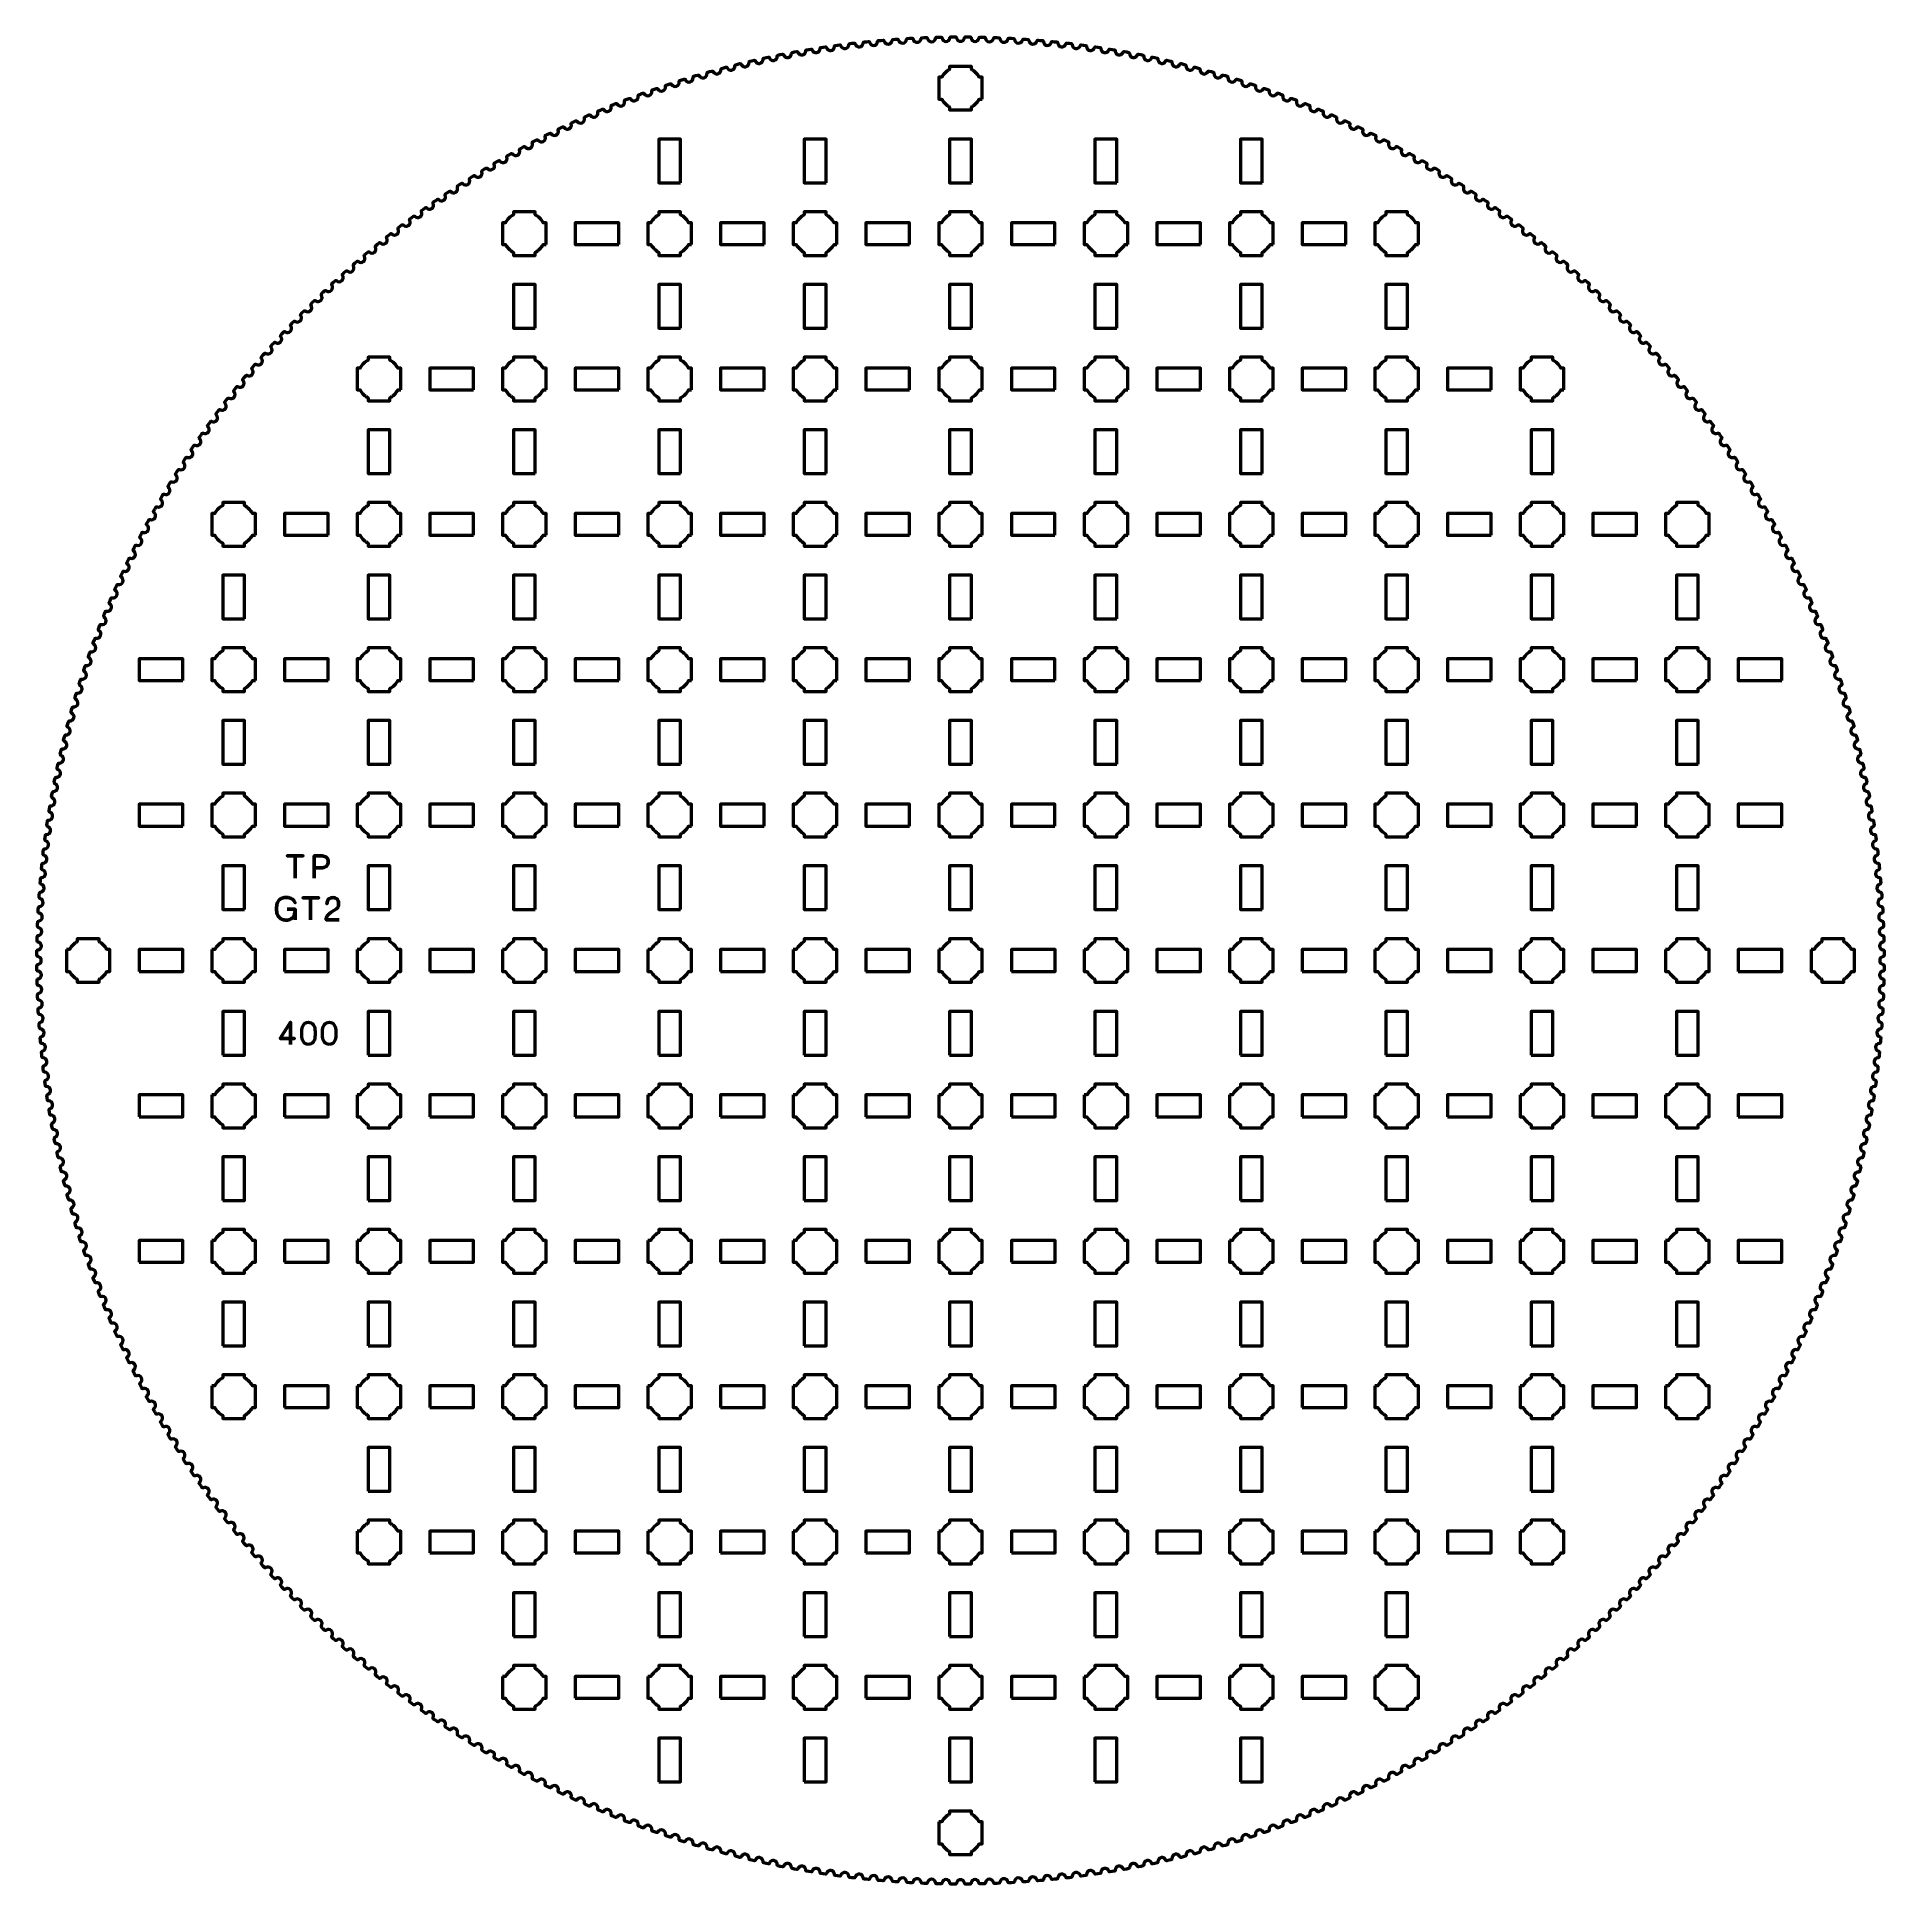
# Model space of a CAD drawing. Header units: centimetres. Extents: x -23.2 to 2.2, y -27.6 to -2.1.
import ezdxf

# ---------------------------------------------------------------- set-up
doc = ezdxf.new("R2010")
doc.units = ezdxf.units.CM
doc.header["$MEASUREMENT"] = 0
doc.layers.add('Layer 1', color=7, linetype='Continuous')

msp = doc.modelspace()

# ---------------------------------------------------------------- linework, layer by layer
at = {"layer": 'Layer 1', "lineweight": 53}
for points in [[(-21.8, -15), (-21.2, -15), (-21.2, -14.7), (-21.8, -14.7), (-21.8, -15)], [(-19.8, -15), (-19.2, -15), (-19.2, -14.7), (-19.8, -14.7), (-19.8, -15)], [(-17.8, -15), (-17.2, -15), (-17.2, -14.7), (-17.8, -14.7), (-17.8, -15)], [(-15.8, -15), (-15.2, -15), (-15.2, -14.7), (-15.8, -14.7), (-15.8, -15)], [(-13.8, -15), (-13.2, -15), (-13.2, -14.7), (-13.8, -14.7), (-13.8, -15)], [(-11.8, -15), (-11.2, -15), (-11.2, -14.7), (-11.8, -14.7), (-11.8, -15)], [(-9.8, -15), (-9.2, -15), (-9.2, -14.7), (-9.8, -14.7), (-9.8, -15)], [(-7.8, -15), (-7.2, -15), (-7.2, -14.7), (-7.8, -14.7), (-7.8, -15)], [(-5.8, -15), (-5.2, -15), (-5.2, -14.7), (-5.8, -14.7), (-5.8, -15)], [(-3.8, -15), (-3.2, -15), (-3.2, -14.7), (-3.8, -14.7), (-3.8, -15)], [(-1.8, -15), (-1.2, -15), (-1.2, -14.7), (-1.8, -14.7), (-1.8, -15)], [(0.2, -15), (0.8, -15), (0.8, -14.7), (0.2, -14.7), (0.2, -15)], [(-20.65, -16.15), (-20.35, -16.15), (-20.35, -15.55), (-20.65, -15.55), (-20.65, -16.15)], [(-18.65, -16.15), (-18.35, -16.15), (-18.35, -15.55), (-18.65, -15.55), (-18.65, -16.15)], [(-16.65, -16.15), (-16.35, -16.15), (-16.35, -15.55), (-16.65, -15.55), (-16.65, -16.15)], [(-14.65, -16.15), (-14.35, -16.15), (-14.35, -15.55), (-14.65, -15.55), (-14.65, -16.15)], [(-12.65, -16.15), (-12.35, -16.15), (-12.35, -15.55), (-12.65, -15.55), (-12.65, -16.15)], [(-10.65, -16.15), (-10.35, -16.15), (-10.35, -15.55), (-10.65, -15.55), (-10.65, -16.15)], [(-8.65, -16.15), (-8.35, -16.15), (-8.35, -15.55), (-8.65, -15.55), (-8.65, -16.15)], [(-6.65, -16.15), (-6.35, -16.15), (-6.35, -15.55), (-6.65, -15.55), (-6.65, -16.15)], [(-4.65, -16.15), (-4.35, -16.15), (-4.35, -15.55), (-4.65, -15.55), (-4.65, -16.15)], [(-2.65, -16.15), (-2.35, -16.15), (-2.35, -15.55), (-2.65, -15.55), (-2.65, -16.15)], [(-0.65, -16.15), (-0.35, -16.15), (-0.35, -15.55), (-0.65, -15.55), (-0.65, -16.15)], [(-21.8, -17), (-21.2, -17), (-21.2, -16.7), (-21.8, -16.7), (-21.8, -17)], [(-19.8, -17), (-19.2, -17), (-19.2, -16.7), (-19.8, -16.7), (-19.8, -17)], [(-17.8, -17), (-17.2, -17), (-17.2, -16.7), (-17.8, -16.7), (-17.8, -17)], [(-15.8, -17), (-15.2, -17), (-15.2, -16.7), (-15.8, -16.7), (-15.8, -17)], [(-13.8, -17), (-13.2, -17), (-13.2, -16.7), (-13.8, -16.7), (-13.8, -17)], [(-11.8, -17), (-11.2, -17), (-11.2, -16.7), (-11.8, -16.7), (-11.8, -17)], [(-9.8, -17), (-9.2, -17), (-9.2, -16.7), (-9.8, -16.7), (-9.8, -17)], [(-7.8, -17), (-7.2, -17), (-7.2, -16.7), (-7.8, -16.7), (-7.8, -17)], [(-5.8, -17), (-5.2, -17), (-5.2, -16.7), (-5.8, -16.7), (-5.8, -17)], [(-3.8, -17), (-3.2, -17), (-3.2, -16.7), (-3.8, -16.7), (-3.8, -17)], [(-1.8, -17), (-1.2, -17), (-1.2, -16.7), (-1.8, -16.7), (-1.8, -17)], [(0.2, -17), (0.8, -17), (0.8, -16.7), (0.2, -16.7), (0.2, -17)], [(-20.65, -18.15), (-20.35, -18.15), (-20.35, -17.55), (-20.65, -17.55), (-20.65, -18.15)], [(-18.65, -18.15), (-18.35, -18.15), (-18.35, -17.55), (-18.65, -17.55), (-18.65, -18.15)], [(-16.65, -18.15), (-16.35, -18.15), (-16.35, -17.55), (-16.65, -17.55), (-16.65, -18.15)], [(-14.65, -18.15), (-14.35, -18.15), (-14.35, -17.55), (-14.65, -17.55), (-14.65, -18.15)], [(-12.65, -18.15), (-12.35, -18.15), (-12.35, -17.55), (-12.65, -17.55), (-12.65, -18.15)], [(-10.65, -18.15), (-10.35, -18.15), (-10.35, -17.55), (-10.65, -17.55), (-10.65, -18.15)], [(-8.65, -18.15), (-8.35, -18.15), (-8.35, -17.55), (-8.65, -17.55), (-8.65, -18.15)], [(-6.65, -18.15), (-6.35, -18.15), (-6.35, -17.55), (-6.65, -17.55), (-6.65, -18.15)], [(-4.65, -18.15), (-4.35, -18.15), (-4.35, -17.55), (-4.65, -17.55), (-4.65, -18.15)], [(-2.65, -18.15), (-2.35, -18.15), (-2.35, -17.55), (-2.65, -17.55), (-2.65, -18.15)], [(-0.65, -18.15), (-0.35, -18.15), (-0.35, -17.55), (-0.65, -17.55), (-0.65, -18.15)], [(-21.8, -19), (-21.2, -19), (-21.2, -18.7), (-21.8, -18.7), (-21.8, -19)], [(-19.8, -19), (-19.2, -19), (-19.2, -18.7), (-19.8, -18.7), (-19.8, -19)], [(-17.8, -19), (-17.2, -19), (-17.2, -18.7), (-17.8, -18.7), (-17.8, -19)], [(-15.8, -19), (-15.2, -19), (-15.2, -18.7), (-15.8, -18.7), (-15.8, -19)], [(-13.8, -19), (-13.2, -19), (-13.2, -18.7), (-13.8, -18.7), (-13.8, -19)], [(-11.8, -19), (-11.2, -19), (-11.2, -18.7), (-11.8, -18.7), (-11.8, -19)], [(-9.8, -19), (-9.2, -19), (-9.2, -18.7), (-9.8, -18.7), (-9.8, -19)], [(-7.8, -19), (-7.2, -19), (-7.2, -18.7), (-7.8, -18.7), (-7.8, -19)], [(-5.8, -19), (-5.2, -19), (-5.2, -18.7), (-5.8, -18.7), (-5.8, -19)], [(-3.8, -19), (-3.2, -19), (-3.2, -18.7), (-3.8, -18.7), (-3.8, -19)], [(-1.8, -19), (-1.2, -19), (-1.2, -18.7), (-1.8, -18.7), (-1.8, -19)], [(0.2, -19), (0.8, -19), (0.8, -18.7), (0.2, -18.7), (0.2, -19)], [(-20.65, -20.15), (-20.35, -20.15), (-20.35, -19.55), (-20.65, -19.55), (-20.65, -20.15)], [(-18.65, -20.15), (-18.35, -20.15), (-18.35, -19.55), (-18.65, -19.55), (-18.65, -20.15)], [(-16.65, -20.15), (-16.35, -20.15), (-16.35, -19.55), (-16.65, -19.55), (-16.65, -20.15)], [(-14.65, -20.15), (-14.35, -20.15), (-14.35, -19.55), (-14.65, -19.55), (-14.65, -20.15)], [(-12.65, -20.15), (-12.35, -20.15), (-12.35, -19.55), (-12.65, -19.55), (-12.65, -20.15)], [(-10.65, -20.15), (-10.35, -20.15), (-10.35, -19.55), (-10.65, -19.55), (-10.65, -20.15)], [(-8.65, -20.15), (-8.35, -20.15), (-8.35, -19.55), (-8.65, -19.55), (-8.65, -20.15)], [(-6.65, -20.15), (-6.35, -20.15), (-6.35, -19.55), (-6.65, -19.55), (-6.65, -20.15)], [(-4.65, -20.15), (-4.35, -20.15), (-4.35, -19.55), (-4.65, -19.55), (-4.65, -20.15)], [(-2.65, -20.15), (-2.35, -20.15), (-2.35, -19.55), (-2.65, -19.55), (-2.65, -20.15)], [(-0.65, -20.15), (-0.35, -20.15), (-0.35, -19.55), (-0.65, -19.55), (-0.65, -20.15)], [(-19.8, -21), (-19.2, -21), (-19.2, -20.7), (-19.8, -20.7), (-19.8, -21)], [(-17.8, -21), (-17.2, -21), (-17.2, -20.7), (-17.8, -20.7), (-17.8, -21)], [(-15.8, -21), (-15.2, -21), (-15.2, -20.7), (-15.8, -20.7), (-15.8, -21)], [(-13.8, -21), (-13.2, -21), (-13.2, -20.7), (-13.8, -20.7), (-13.8, -21)], [(-11.8, -21), (-11.2, -21), (-11.2, -20.7), (-11.8, -20.7), (-11.8, -21)], [(-9.8, -21), (-9.2, -21), (-9.2, -20.7), (-9.8, -20.7), (-9.8, -21)], [(-7.8, -21), (-7.2, -21), (-7.2, -20.7), (-7.8, -20.7), (-7.8, -21)], [(-5.8, -21), (-5.2, -21), (-5.2, -20.7), (-5.8, -20.7), (-5.8, -21)], [(-3.8, -21), (-3.2, -21), (-3.2, -20.7), (-3.8, -20.7), (-3.8, -21)], [(-1.8, -21), (-1.2, -21), (-1.2, -20.7), (-1.8, -20.7), (-1.8, -21)], [(-18.65, -22.15), (-18.35, -22.15), (-18.35, -21.55), (-18.65, -21.55), (-18.65, -22.15)], [(-16.65, -22.15), (-16.35, -22.15), (-16.35, -21.55), (-16.65, -21.55), (-16.65, -22.15)], [(-14.65, -22.15), (-14.35, -22.15), (-14.35, -21.55), (-14.65, -21.55), (-14.65, -22.15)], [(-12.65, -22.15), (-12.35, -22.15), (-12.35, -21.55), (-12.65, -21.55), (-12.65, -22.15)], [(-10.65, -22.15), (-10.35, -22.15), (-10.35, -21.55), (-10.65, -21.55), (-10.65, -22.15)], [(-8.65, -22.15), (-8.35, -22.15), (-8.35, -21.55), (-8.65, -21.55), (-8.65, -22.15)], [(-6.65, -22.15), (-6.35, -22.15), (-6.35, -21.55), (-6.65, -21.55), (-6.65, -22.15)], [(-4.65, -22.15), (-4.35, -22.15), (-4.35, -21.55), (-4.65, -21.55), (-4.65, -22.15)], [(-2.65, -22.15), (-2.35, -22.15), (-2.35, -21.55), (-2.65, -21.55), (-2.65, -22.15)], [(-17.8, -23), (-17.2, -23), (-17.2, -22.7), (-17.8, -22.7), (-17.8, -23)], [(-15.8, -23), (-15.2, -23), (-15.2, -22.7), (-15.8, -22.7), (-15.8, -23)], [(-13.8, -23), (-13.2, -23), (-13.2, -22.7), (-13.8, -22.7), (-13.8, -23)], [(-11.8, -23), (-11.2, -23), (-11.2, -22.7), (-11.8, -22.7), (-11.8, -23)], [(-9.8, -23), (-9.2, -23), (-9.2, -22.7), (-9.8, -22.7), (-9.8, -23)], [(-7.8, -23), (-7.2, -23), (-7.2, -22.7), (-7.8, -22.7), (-7.8, -23)], [(-5.8, -23), (-5.2, -23), (-5.2, -22.7), (-5.8, -22.7), (-5.8, -23)], [(-3.8, -23), (-3.2, -23), (-3.2, -22.7), (-3.8, -22.7), (-3.8, -23)], [(-16.65, -24.15), (-16.35, -24.15), (-16.35, -23.55), (-16.65, -23.55), (-16.65, -24.15)], [(-14.65, -24.15), (-14.35, -24.15), (-14.35, -23.55), (-14.65, -23.55), (-14.65, -24.15)], [(-12.65, -24.15), (-12.35, -24.15), (-12.35, -23.55), (-12.65, -23.55), (-12.65, -24.15)], [(-10.65, -24.15), (-10.35, -24.15), (-10.35, -23.55), (-10.65, -23.55), (-10.65, -24.15)], [(-8.65, -24.15), (-8.35, -24.15), (-8.35, -23.55), (-8.65, -23.55), (-8.65, -24.15)], [(-6.65, -24.15), (-6.35, -24.15), (-6.35, -23.55), (-6.65, -23.55), (-6.65, -24.15)], [(-4.65, -24.15), (-4.35, -24.15), (-4.35, -23.55), (-4.65, -23.55), (-4.65, -24.15)], [(-15.8, -25), (-15.2, -25), (-15.2, -24.7), (-15.8, -24.7), (-15.8, -25)], [(-13.8, -25), (-13.2, -25), (-13.2, -24.7), (-13.8, -24.7), (-13.8, -25)], [(-11.8, -25), (-11.2, -25), (-11.2, -24.7), (-11.8, -24.7), (-11.8, -25)], [(-9.8, -25), (-9.2, -25), (-9.2, -24.7), (-9.8, -24.7), (-9.8, -25)], [(-7.8, -25), (-7.2, -25), (-7.2, -24.7), (-7.8, -24.7), (-7.8, -25)], [(-5.8, -25), (-5.2, -25), (-5.2, -24.7), (-5.8, -24.7), (-5.8, -25)], [(-14.65, -26.15), (-14.35, -26.15), (-14.35, -25.55), (-14.65, -25.55), (-14.65, -26.15)], [(-12.65, -26.15), (-12.35, -26.15), (-12.35, -25.55), (-12.65, -25.55), (-12.65, -26.15)], [(-10.65, -26.15), (-10.35, -26.15), (-10.35, -25.55), (-10.65, -25.55), (-10.65, -26.15)], [(-8.65, -26.15), (-8.35, -26.15), (-8.35, -25.55), (-8.65, -25.55), (-8.65, -26.15)], [(-6.65, -26.15), (-6.35, -26.15), (-6.35, -25.55), (-6.65, -25.55), (-6.65, -26.15)]]:
    msp.add_lwpolyline(points, close=True, dxfattribs=at)
for points, knots in [([(-10.20088, -2.14813), (-10.20088, -2.14813), (-10.23091, -2.14769), (-10.23091, -2.14769), (-10.23091, -2.14769), (-10.23919, -2.14756), (-10.24601, -2.15417), (-10.24609, -2.1621), (-10.24609, -2.1621), (-10.25109, -2.18764), (-10.27408, -2.207), (-10.30138, -2.20657), (-10.30138, -2.20657), (-10.32868, -2.20614), (-10.35106, -2.18607), (-10.35522, -2.16039), (-10.35522, -2.16039), (-10.35516, -2.16055), (-10.35517, -2.16035), (-10.35517, -2.16016), (-10.35517, -2.16016), (-10.35535, -2.15215), (-10.36184, -2.14563), (-10.36993, -2.1455), (-10.36993, -2.1455), (-10.36993, -2.1455), (-10.4, -2.145), (-10.4, -2.145), (-10.4, -2.145), (-10.4, -2.145), (-10.40043, -2.14499), (-10.40043, -2.14499), (-10.40043, -2.14499), (-10.40043, -2.14499), (-10.43046, -2.14503), (-10.43046, -2.14503), (-10.43046, -2.14503), (-10.43874, -2.14503), (-10.44546, -2.15175), (-10.44541, -2.15968), (-10.44541, -2.15968), (-10.45001, -2.18529), (-10.4727, -2.20501), (-10.5, -2.20501), (-10.5, -2.20501), (-10.5273, -2.20501), (-10.54999, -2.18529), (-10.55456, -2.15968), (-10.55456, -2.15968), (-10.5545, -2.15984), (-10.55451, -2.15964), (-10.55451, -2.15945), (-10.55451, -2.15945), (-10.55482, -2.15145), (-10.56141, -2.14503), (-10.5695, -2.14503), (-10.5695, -2.14503), (-10.5695, -2.14503), (-10.59957, -2.14499), (-10.59957, -2.14499), (-10.59957, -2.14499), (-10.59957, -2.14499), (-10.6, -2.145), (-10.6, -2.145), (-10.6, -2.145), (-10.6, -2.145), (-10.63003, -2.1455), (-10.63003, -2.1455), (-10.63003, -2.1455), (-10.63831, -2.14563), (-10.64492, -2.15246), (-10.64475, -2.16039), (-10.64475, -2.16039), (-10.64894, -2.18607), (-10.67132, -2.20614), (-10.69862, -2.20657), (-10.69862, -2.20657), (-10.72592, -2.207), (-10.74891, -2.18764), (-10.75388, -2.1621), (-10.75388, -2.1621), (-10.75382, -2.16226), (-10.75383, -2.16206), (-10.75384, -2.16187), (-10.75384, -2.16187), (-10.75427, -2.15388), (-10.76096, -2.14756), (-10.76905, -2.14769), (-10.76905, -2.14769), (-10.76905, -2.14769), (-10.79912, -2.14813), (-10.79912, -2.14813), (-10.79912, -2.14813), (-10.79912, -2.14813), (-10.79955, -2.14814), (-10.79955, -2.14814), (-10.79955, -2.14814), (-10.79955, -2.14814), (-10.82957, -2.14911), (-10.82957, -2.14911), (-10.82957, -2.14911), (-10.83784, -2.14937), (-10.84435, -2.1563), (-10.84405, -2.16423), (-10.84405, -2.16423), (-10.84784, -2.18997), (-10.8699, -2.21039), (-10.89719, -2.21125), (-10.89719, -2.21125), (-10.92448, -2.21211), (-10.94777, -2.19311), (-10.95315, -2.16765), (-10.95315, -2.16765), (-10.95308, -2.16781), (-10.9531, -2.16761), (-10.9531, -2.16742), (-10.9531, -2.16742), (-10.95366, -2.15944), (-10.96045, -2.15323), (-10.96854, -2.15348), (-10.96854, -2.15348), (-10.96854, -2.15348), (-10.9986, -2.15439), (-10.9986, -2.15439), (-10.9986, -2.15439), (-10.9986, -2.15439), (-10.99902, -2.15441), (-10.99902, -2.15441), (-10.99902, -2.15441), (-10.99902, -2.15441), (-11.02902, -2.15586), (-11.02902, -2.15586), (-11.02902, -2.15586), (-11.03729, -2.15625), (-11.04369, -2.16328), (-11.04327, -2.17119), (-11.04327, -2.17119), (-11.04666, -2.19699), (-11.06839, -2.21776), (-11.09566, -2.21905), (-11.09566, -2.21905), (-11.12293, -2.22033), (-11.14652, -2.2017), (-11.1523, -2.17634), (-11.1523, -2.17634), (-11.15223, -2.17649), (-11.15225, -2.17629), (-11.15226, -2.1761), (-11.15226, -2.1761), (-11.15294, -2.16813), (-11.15983, -2.16202), (-11.16791, -2.16241), (-11.16791, -2.16241), (-11.16791, -2.16241), (-11.19795, -2.16379), (-11.19795, -2.16379), (-11.19795, -2.16379), (-11.19795, -2.16379), (-11.19838, -2.16381), (-11.19838, -2.16381), (-11.19838, -2.16381), (-11.19838, -2.16381), (-11.22835, -2.16573), (-11.22835, -2.16573), (-11.22835, -2.16573), (-11.23661, -2.16625), (-11.2429, -2.17338), (-11.24235, -2.18129), (-11.24235, -2.18129), (-11.24533, -2.20714), (-11.26674, -2.22825), (-11.29399, -2.22996), (-11.29399, -2.22996), (-11.32123, -2.23167), (-11.34512, -2.21342), (-11.35128, -2.18815), (-11.35128, -2.18815), (-11.35121, -2.1883), (-11.35124, -2.1881), (-11.35125, -2.18791), (-11.35125, -2.18791), (-11.35206, -2.17995), (-11.35904, -2.17395), (-11.36711, -2.17446), (-11.36711, -2.17446), (-11.36711, -2.17446), (-11.39713, -2.17632), (-11.39713, -2.17632), (-11.39713, -2.17632), (-11.39713, -2.17632), (-11.39756, -2.17635), (-11.39756, -2.17635), (-11.39756, -2.17635), (-11.39756, -2.17635), (-11.42749, -2.17874), (-11.42749, -2.17874), (-11.42749, -2.17874), (-11.43575, -2.17939), (-11.44192, -2.18661), (-11.44125, -2.19451), (-11.44125, -2.19451), (-11.44383, -2.22041), (-11.4649, -2.24185), (-11.49211, -2.24399), (-11.49211, -2.24399), (-11.51933, -2.24613), (-11.5435, -2.22825), (-11.55006, -2.20308), (-11.55006, -2.20308), (-11.54999, -2.20323), (-11.55002, -2.20303), (-11.55003, -2.20285), (-11.55003, -2.20285), (-11.55097, -2.19489), (-11.55804, -2.18901), (-11.56611, -2.18965), (-11.56611, -2.18965), (-11.56611, -2.18965), (-11.59609, -2.19197), (-11.59609, -2.19197), (-11.59609, -2.19197), (-11.59609, -2.19197), (-11.59651, -2.19201), (-11.59651, -2.19201), (-11.59651, -2.19201), (-11.59651, -2.19201), (-11.62641, -2.19487), (-11.62641, -2.19487), (-11.62641, -2.19487), (-11.63466, -2.19565), (-11.64071, -2.20297), (-11.63992, -2.21086), (-11.63992, -2.21086), (-11.64209, -2.23679), (-11.66282, -2.25856), (-11.69, -2.26113), (-11.69, -2.26113), (-11.71718, -2.2637), (-11.74162, -2.2462), (-11.74858, -2.22113), (-11.74858, -2.22113), (-11.74851, -2.22129), (-11.74854, -2.22109), (-11.74855, -2.2209), (-11.74855, -2.2209), (-11.74962, -2.21296), (-11.75678, -2.20719), (-11.76483, -2.20795), (-11.76483, -2.20795), (-11.76483, -2.20795), (-11.79478, -2.21075), (-11.79478, -2.21075), (-11.79478, -2.21075), (-11.79478, -2.21075), (-11.7952, -2.21079), (-11.7952, -2.21079), (-11.7952, -2.21079), (-11.7952, -2.21079), (-11.82505, -2.21412), (-11.82505, -2.21412), (-11.82505, -2.21412), (-11.83328, -2.21503), (-11.83922, -2.22245), (-11.8383, -2.23033), (-11.8383, -2.23033), (-11.84007, -2.25629), (-11.86045, -2.27838), (-11.88759, -2.28137), (-11.88759, -2.28137), (-11.91472, -2.28437), (-11.93944, -2.26726), (-11.94679, -2.2423), (-11.94679, -2.2423), (-11.94672, -2.24245), (-11.94675, -2.24226), (-11.94677, -2.24207), (-11.94677, -2.24207), (-11.94796, -2.23415), (-11.95521, -2.22849), (-11.96325, -2.22938), (-11.96325, -2.22938), (-11.96325, -2.22938), (-11.99315, -2.23265), (-11.99315, -2.23265), (-11.99315, -2.23265), (-11.99315, -2.23265), (-11.99357, -2.2327), (-11.99357, -2.2327), (-11.99357, -2.2327), (-11.99357, -2.2327), (-12.02336, -2.23649), (-12.02336, -2.23649), (-12.02336, -2.23649), (-12.03158, -2.23753), (-12.0374, -2.24504), (-12.03636, -2.2529), (-12.03636, -2.2529), (-12.03771, -2.27889), (-12.05775, -2.3013), (-12.08484, -2.30472), (-12.08484, -2.30472), (-12.11192, -2.30814), (-12.1369, -2.29142), (-12.14465, -2.26658), (-12.14465, -2.26658), (-12.14457, -2.26673), (-12.1446, -2.26654), (-12.14463, -2.26635), (-12.14463, -2.26635), (-12.14594, -2.25845), (-12.15328, -2.25291), (-12.16131, -2.25392), (-12.16131, -2.25392), (-12.16131, -2.25392), (-12.19115, -2.25766), (-12.19115, -2.25766), (-12.19115, -2.25766), (-12.19115, -2.25766), (-12.19157, -2.25771), (-12.19157, -2.25771), (-12.19157, -2.25771), (-12.19157, -2.25771), (-12.2213, -2.26198), (-12.2213, -2.26198), (-12.2213, -2.26198), (-12.2295, -2.26315), (-12.2352, -2.27075), (-12.23404, -2.27859), (-12.23404, -2.27859), (-12.23498, -2.30459), (-12.25467, -2.32731), (-12.28169, -2.33116), (-12.28169, -2.33116), (-12.30872, -2.33501), (-12.33396, -2.31868), (-12.3421, -2.29397), (-12.3421, -2.29397), (-12.34202, -2.29412), (-12.34205, -2.29392), (-12.34208, -2.29373), (-12.34208, -2.29373), (-12.34351, -2.28586), (-12.35094, -2.28043), (-12.35895, -2.28157), (-12.35895, -2.28157), (-12.35895, -2.28157), (-12.38873, -2.28577), (-12.38873, -2.28577), (-12.38873, -2.28577), (-12.38873, -2.28577), (-12.38915, -2.28584), (-12.38915, -2.28584), (-12.38915, -2.28584), (-12.38915, -2.28584), (-12.41881, -2.29057), (-12.41881, -2.29057), (-12.41881, -2.29057), (-12.42699, -2.29186), (-12.43258, -2.29955), (-12.43129, -2.30738), (-12.43129, -2.30738), (-12.43182, -2.33339), (-12.45115, -2.35642), (-12.47811, -2.36069), (-12.47811, -2.36069), (-12.50508, -2.36496), (-12.53057, -2.34903), (-12.53909, -2.32445), (-12.53909, -2.32445), (-12.53901, -2.3246), (-12.53905, -2.3244), (-12.53908, -2.32422), (-12.53908, -2.32422), (-12.54064, -2.31636), (-12.54815, -2.31105), (-12.55614, -2.31232), (-12.55614, -2.31232), (-12.55614, -2.31232), (-12.58585, -2.31699), (-12.58585, -2.31699), (-12.58585, -2.31699), (-12.58585, -2.31699), (-12.58627, -2.31706), (-12.58627, -2.31706), (-12.58627, -2.31706), (-12.58627, -2.31706), (-12.61585, -2.32226), (-12.61585, -2.32226), (-12.61585, -2.32226), (-12.62401, -2.32368), (-12.62947, -2.33146), (-12.62806, -2.33926), (-12.62806, -2.33926), (-12.62819, -2.36528), (-12.64715, -2.38861), (-12.67404, -2.3933), (-12.67404, -2.3933), (-12.70094, -2.39799), (-12.72668, -2.38247), (-12.73558, -2.35803), (-12.73558, -2.35803), (-12.7355, -2.35817), (-12.73554, -2.35798), (-12.73557, -2.35779), (-12.73557, -2.35779), (-12.73725, -2.34996), (-12.74485, -2.34477), (-12.75282, -2.34616), (-12.75282, -2.34616), (-12.75282, -2.34616), (-12.78245, -2.3513), (-12.78245, -2.3513), (-12.78245, -2.3513), (-12.78245, -2.3513), (-12.78287, -2.35138), (-12.78287, -2.35138), (-12.78287, -2.35138), (-12.78287, -2.35138), (-12.81237, -2.35704), (-12.81237, -2.35704), (-12.81237, -2.35704), (-12.8205, -2.35859), (-12.82584, -2.36645), (-12.82431, -2.37423), (-12.82431, -2.37423), (-12.82403, -2.40025), (-12.84262, -2.42387), (-12.86943, -2.42899), (-12.86943, -2.42899), (-12.89625, -2.4341), (-12.92223, -2.41898), (-12.93152, -2.39468), (-12.93152, -2.39468), (-12.93143, -2.39483), (-12.93148, -2.39463), (-12.93152, -2.39445), (-12.93152, -2.39445), (-12.93332, -2.38665), (-12.941, -2.38158), (-12.94894, -2.38309), (-12.94894, -2.38309), (-12.94894, -2.38309), (-12.97849, -2.38869), (-12.97849, -2.38869), (-12.97849, -2.38869), (-12.97849, -2.38869), (-12.97891, -2.38878), (-12.97891, -2.38878), (-12.97891, -2.38878), (-12.97891, -2.38878), (-13.00831, -2.3949), (-13.00831, -2.3949), (-13.00831, -2.3949), (-13.01642, -2.39658), (-13.02164, -2.40452), (-13.01998, -2.41228), (-13.01998, -2.41228), (-13.01929, -2.43829), (-13.03751, -2.4622), (-13.06424, -2.46774), (-13.06424, -2.46774), (-13.09098, -2.47327), (-13.11719, -2.45856), (-13.12686, -2.43441), (-13.12686, -2.43441), (-13.12677, -2.43456), (-13.12682, -2.43436), (-13.12686, -2.43418), (-13.12686, -2.43418), (-13.12879, -2.4264), (-13.13654, -2.42145), (-13.14446, -2.4231), (-13.14446, -2.4231), (-13.14446, -2.4231), (-13.17392, -2.42916), (-13.17392, -2.42916), (-13.17392, -2.42916), (-13.17392, -2.42916), (-13.17433, -2.42925), (-13.17433, -2.42925), (-13.17433, -2.42925), (-13.17433, -2.42925), (-13.20364, -2.43584), (-13.20364, -2.43584), (-13.20364, -2.43584), (-13.21172, -2.43764), (-13.21681, -2.44567), (-13.21503, -2.45339), (-13.21503, -2.45339), (-13.21393, -2.47939), (-13.23178, -2.50358), (-13.25842, -2.50954), (-13.25842, -2.50954), (-13.28506, -2.5155), (-13.31151, -2.5012), (-13.32155, -2.4772), (-13.32155, -2.4772), (-13.32146, -2.47735), (-13.32151, -2.47715), (-13.32155, -2.47697), (-13.32155, -2.47697), (-13.3236, -2.46923), (-13.33143, -2.4644), (-13.33933, -2.46617), (-13.33933, -2.46617), (-13.33933, -2.46617), (-13.36869, -2.47269), (-13.36869, -2.47269), (-13.36869, -2.47269), (-13.36869, -2.47269), (-13.3691, -2.47279), (-13.3691, -2.47279), (-13.3691, -2.47279), (-13.3691, -2.47279), (-13.3983, -2.47983), (-13.3983, -2.47983), (-13.3983, -2.47983), (-13.40635, -2.48177), (-13.41131, -2.48987), (-13.40941, -2.49757), (-13.40941, -2.49757), (-13.40791, -2.52355), (-13.42537, -2.54802), (-13.45191, -2.55439), (-13.45191, -2.55439), (-13.47846, -2.56076), (-13.50513, -2.54688), (-13.51555, -2.52305), (-13.51555, -2.52305), (-13.51545, -2.52319), (-13.51551, -2.523), (-13.51555, -2.52281), (-13.51555, -2.52281), (-13.51772, -2.51511), (-13.52563, -2.5104), (-13.5335, -2.51229), (-13.5335, -2.51229), (-13.5335, -2.51229), (-13.56275, -2.51928), (-13.56275, -2.51928), (-13.56275, -2.51928), (-13.56275, -2.51928), (-13.56316, -2.51938), (-13.56316, -2.51938), (-13.56316, -2.51938), (-13.56316, -2.51938), (-13.59224, -2.52688), (-13.59224, -2.52688), (-13.59224, -2.52688), (-13.60026, -2.52894), (-13.6051, -2.53712), (-13.60308, -2.54479), (-13.60308, -2.54479), (-13.60117, -2.57074), (-13.61824, -2.59548), (-13.64468, -2.60227), (-13.64468, -2.60227), (-13.67112, -2.60906), (-13.698, -2.59561), (-13.7088, -2.57194), (-13.7088, -2.57194), (-13.7087, -2.57208), (-13.70876, -2.57189), (-13.70881, -2.5717), (-13.70881, -2.5717), (-13.7111, -2.56403), (-13.71908, -2.55945), (-13.72691, -2.56146), (-13.72691, -2.56146), (-13.72691, -2.56146), (-13.75605, -2.56891), (-13.75605, -2.56891), (-13.75605, -2.56891), (-13.75605, -2.56891), (-13.75646, -2.56902), (-13.75646, -2.56902), (-13.75646, -2.56902), (-13.75646, -2.56902), (-13.78542, -2.57698), (-13.78542, -2.57698), (-13.78542, -2.57698), (-13.79341, -2.57916), (-13.79812, -2.58742), (-13.79598, -2.59505), (-13.79598, -2.59505), (-13.79366, -2.62097), (-13.81034, -2.64598), (-13.83667, -2.65318), (-13.83667, -2.65318), (-13.863, -2.66038), (-13.89009, -2.64735), (-13.90126, -2.62385), (-13.90126, -2.62385), (-13.90116, -2.62399), (-13.90122, -2.6238), (-13.90127, -2.62362), (-13.90127, -2.62362), (-13.90368, -2.61598), (-13.91173, -2.61153), (-13.91954, -2.61366), (-13.91954, -2.61366), (-13.91954, -2.61366), (-13.94855, -2.62157), (-13.94855, -2.62157), (-13.94855, -2.62157), (-13.94855, -2.62157), (-13.94896, -2.62168), (-13.94896, -2.62168), (-13.94896, -2.62168), (-13.94896, -2.62168), (-13.97779, -2.63009), (-13.97779, -2.63009), (-13.97779, -2.63009), (-13.98575, -2.6324), (-13.99032, -2.64073), (-13.98806, -2.64833), (-13.98806, -2.64833), (-13.98534, -2.67421), (-14.00162, -2.69948), (-14.02784, -2.70709), (-14.02784, -2.70709), (-14.05406, -2.71471), (-14.08135, -2.7021), (-14.09288, -2.67879), (-14.09288, -2.67879), (-14.09278, -2.67892), (-14.09284, -2.67873), (-14.0929, -2.67855), (-14.0929, -2.67855), (-14.09543, -2.67095), (-14.10355, -2.66663), (-14.11131, -2.66889), (-14.11131, -2.66889), (-14.11131, -2.66889), (-14.1402, -2.67724), (-14.1402, -2.67724), (-14.1402, -2.67724), (-14.1402, -2.67724), (-14.14061, -2.67737), (-14.14061, -2.67737), (-14.14061, -2.67737), (-14.14061, -2.67737), (-14.16931, -2.68623), (-14.16931, -2.68623), (-14.16931, -2.68623), (-14.17722, -2.68866), (-14.18167, -2.69706), (-14.17929, -2.70463), (-14.17929, -2.70463), (-14.17616, -2.73046), (-14.19204, -2.75598), (-14.21814, -2.764), (-14.21814, -2.764), (-14.24423, -2.77203), (-14.27172, -2.75986), (-14.28361, -2.73672), (-14.28361, -2.73672), (-14.28351, -2.73686), (-14.28358, -2.73667), (-14.28363, -2.73649), (-14.28363, -2.73649), (-14.28628, -2.72893), (-14.29447, -2.72473), (-14.3022, -2.72711), (-14.3022, -2.72711), (-14.3022, -2.72711), (-14.33096, -2.73592), (-14.33096, -2.73592), (-14.33096, -2.73592), (-14.33096, -2.73592), (-14.33136, -2.73605), (-14.33136, -2.73605), (-14.33136, -2.73605), (-14.33136, -2.73605), (-14.35992, -2.74536), (-14.35992, -2.74536), (-14.35992, -2.74536), (-14.36779, -2.74792), (-14.3721, -2.75639), (-14.36961, -2.76392), (-14.36961, -2.76392), (-14.36607, -2.7897), (-14.38155, -2.81546), (-14.40752, -2.8239), (-14.40752, -2.8239), (-14.43348, -2.83233), (-14.46115, -2.82059), (-14.47341, -2.79765), (-14.47341, -2.79765), (-14.47331, -2.79778), (-14.47338, -2.79759), (-14.47344, -2.79741), (-14.47344, -2.79741), (-14.4762, -2.7899), (-14.48446, -2.78583), (-14.49215, -2.78833), (-14.49215, -2.78833), (-14.49215, -2.78833), (-14.52076, -2.79759), (-14.52076, -2.79759), (-14.52076, -2.79759), (-14.52076, -2.79759), (-14.52117, -2.79773), (-14.52117, -2.79773), (-14.52117, -2.79773), (-14.52117, -2.79773), (-14.54957, -2.80749), (-14.54957, -2.80749), (-14.54957, -2.80749), (-14.5574, -2.81017), (-14.56158, -2.8187), (-14.55897, -2.82619), (-14.55897, -2.82619), (-14.55503, -2.85191), (-14.5701, -2.87792), (-14.59593, -2.88676), (-14.59593, -2.88676), (-14.62176, -2.8956), (-14.64961, -2.88429), (-14.66223, -2.86154), (-14.66223, -2.86154), (-14.66213, -2.86168), (-14.6622, -2.86149), (-14.66226, -2.86131), (-14.66226, -2.86131), (-14.66515, -2.85384), (-14.67346, -2.8499), (-14.68111, -2.85252), (-14.68111, -2.85252), (-14.68111, -2.85252), (-14.70958, -2.86223), (-14.70958, -2.86223), (-14.70958, -2.86223), (-14.70958, -2.86223), (-14.70998, -2.86238), (-14.70998, -2.86238), (-14.70998, -2.86238), (-14.70998, -2.86238), (-14.73823, -2.87258), (-14.73823, -2.87258), (-14.73823, -2.87258), (-14.74602, -2.87538), (-14.75006, -2.88398), (-14.74733, -2.89143), (-14.74733, -2.89143), (-14.74298, -2.91708), (-14.75765, -2.94332), (-14.78334, -2.95257), (-14.78334, -2.95257), (-14.80902, -2.96182), (-14.83705, -2.95095), (-14.85003, -2.9284), (-14.85003, -2.9284), (-14.84992, -2.92853), (-14.84999, -2.92835), (-14.85006, -2.92817), (-14.85006, -2.92817), (-14.85306, -2.92075), (-14.86143, -2.91694), (-14.86905, -2.91968), (-14.86905, -2.91968), (-14.86905, -2.91968), (-14.89735, -2.92983), (-14.89735, -2.92983), (-14.89735, -2.92983), (-14.89735, -2.92983), (-14.89775, -2.92998), (-14.89775, -2.92998), (-14.89775, -2.92998), (-14.89775, -2.92998), (-14.92584, -2.94063), (-14.92584, -2.94063), (-14.92584, -2.94063), (-14.93358, -2.94356), (-14.93749, -2.95222), (-14.93464, -2.95962), (-14.93464, -2.95962), (-14.92989, -2.9852), (-14.94415, -3.01167), (-14.96969, -3.02132), (-14.96969, -3.02132), (-14.99522, -3.03097), (-15.02342, -3.02054), (-15.03675, -2.9982), (-15.03675, -2.9982), (-15.03663, -2.99833), (-15.03671, -2.99814), (-15.03678, -2.99797), (-15.03678, -2.99797), (-15.0399, -2.99059), (-15.04833, -2.98692), (-15.0559, -2.98978), (-15.0559, -2.98978), (-15.0559, -2.98978), (-15.08404, -3.00038), (-15.08404, -3.00038), (-15.08404, -3.00038), (-15.08404, -3.00038), (-15.08444, -3.00053), (-15.08444, -3.00053), (-15.08444, -3.00053), (-15.08444, -3.00053), (-15.11235, -3.01162), (-15.11235, -3.01162), (-15.11235, -3.01162), (-15.12005, -3.01466), (-15.12383, -3.02339), (-15.12086, -3.03074), (-15.12086, -3.03074), (-15.11571, -3.05625), (-15.12955, -3.08293), (-15.15493, -3.09298), (-15.15493, -3.09298), (-15.18031, -3.10303), (-15.20867, -3.09305), (-15.22235, -3.07092), (-15.22235, -3.07092), (-15.22223, -3.07105), (-15.22232, -3.07087), (-15.22239, -3.07069), (-15.22239, -3.07069), (-15.22562, -3.06337), (-15.23411, -3.05982), (-15.24163, -3.0628), (-15.24163, -3.0628), (-15.24163, -3.0628), (-15.26961, -3.07384), (-15.26961, -3.07384), (-15.26961, -3.07384), (-15.26961, -3.07384), (-15.27, -3.074), (-15.27, -3.074), (-15.27, -3.074), (-15.27, -3.074), (-15.29773, -3.08552), (-15.29773, -3.08552), (-15.29773, -3.08552), (-15.30538, -3.08869), (-15.30902, -3.09747), (-15.30594, -3.10478), (-15.30594, -3.10478), (-15.30039, -3.1302), (-15.31381, -3.1571), (-15.33903, -3.16755), (-15.33903, -3.16755), (-15.36425, -3.178), (-15.39276, -3.16846), (-15.40678, -3.14655), (-15.40678, -3.14655), (-15.40667, -3.14668), (-15.40675, -3.14649), (-15.40682, -3.14632), (-15.40682, -3.14632), (-15.41017, -3.13905), (-15.41872, -3.13564), (-15.42619, -3.13873), (-15.42619, -3.13873), (-15.42619, -3.13873), (-15.45399, -3.15021), (-15.45399, -3.15021), (-15.45399, -3.15021), (-15.45399, -3.15021), (-15.45438, -3.15038), (-15.45438, -3.15038), (-15.45438, -3.15038), (-15.45438, -3.15038), (-15.48193, -3.16234), (-15.48193, -3.16234), (-15.48193, -3.16234), (-15.48953, -3.16562), (-15.49303, -3.17446), (-15.48983, -3.18172), (-15.48983, -3.18172), (-15.48388, -3.20705), (-15.49688, -3.23416), (-15.52193, -3.245), (-15.52193, -3.245), (-15.54699, -3.25584), (-15.57564, -3.24676), (-15.59001, -3.22507), (-15.59001, -3.22507), (-15.58989, -3.22519), (-15.58998, -3.22501), (-15.59005, -3.22484), (-15.59005, -3.22484), (-15.59351, -3.21762), (-15.60211, -3.21434), (-15.60954, -3.21755), (-15.60954, -3.21755), (-15.60954, -3.21755), (-15.63715, -3.22947), (-15.63715, -3.22947), (-15.63715, -3.22947), (-15.63715, -3.22947), (-15.63754, -3.22964), (-15.63754, -3.22964), (-15.63754, -3.22964), (-15.63754, -3.22964), (-15.6649, -3.24203), (-15.6649, -3.24203), (-15.6649, -3.24203), (-15.67245, -3.24544), (-15.6758, -3.25433), (-15.6725, -3.26153), (-15.6725, -3.26153), (-15.66615, -3.28677), (-15.67871, -3.31408), (-15.70359, -3.32531), (-15.70359, -3.32531), (-15.72848, -3.33655), (-15.75727, -3.32791), (-15.77198, -3.30645), (-15.77198, -3.30645), (-15.77185, -3.30657), (-15.77195, -3.30639), (-15.77202, -3.30622), (-15.77202, -3.30622), (-15.7756, -3.29906), (-15.78425, -3.29592), (-15.79162, -3.29925), (-15.79162, -3.29925), (-15.79162, -3.29925), (-15.81904, -3.31159), (-15.81904, -3.31159), (-15.81904, -3.31159), (-15.81904, -3.31159), (-15.81943, -3.31177), (-15.81943, -3.31177), (-15.81943, -3.31177), (-15.81943, -3.31177), (-15.84659, -3.32459), (-15.84659, -3.32459), (-15.84659, -3.32459), (-15.85408, -3.32811), (-15.8573, -3.33706), (-15.85388, -3.34421), (-15.85388, -3.34421), (-15.84714, -3.36934), (-15.85927, -3.39685), (-15.88397, -3.40847), (-15.88397, -3.40847), (-15.90868, -3.42009), (-15.9376, -3.41191), (-15.95264, -3.39068), (-15.95264, -3.39068), (-15.95252, -3.3908), (-15.95261, -3.39063), (-15.9527, -3.39045), (-15.9527, -3.39045), (-15.95638, -3.38335), (-15.96508, -3.38034), (-15.9724, -3.38379), (-15.9724, -3.38379), (-15.9724, -3.38379), (-15.99962, -3.39656), (-15.99962, -3.39656), (-15.99962, -3.39656), (-15.99962, -3.39656), (-16.00001, -3.39675), (-16.00001, -3.39675), (-16.00001, -3.39675), (-16.00001, -3.39675), (-16.02697, -3.40999), (-16.02697, -3.40999), (-16.02697, -3.40999), (-16.0344, -3.41363), (-16.03748, -3.42263), (-16.03395, -3.42972), (-16.03395, -3.42972), (-16.02681, -3.45475), (-16.03851, -3.48244), (-16.06303, -3.49445), (-16.06303, -3.49445), (-16.08754, -3.50646), (-16.11659, -3.49873), (-16.13197, -3.47774), (-16.13197, -3.47774), (-16.13184, -3.47786), (-16.13194, -3.47769), (-16.13202, -3.47752), (-16.13202, -3.47752), (-16.13582, -3.47047), (-16.14456, -3.4676), (-16.15183, -3.47116), (-16.15183, -3.47116), (-16.15183, -3.47116), (-16.17885, -3.48436), (-16.17885, -3.48436), (-16.17885, -3.48436), (-16.17885, -3.48436), (-16.17923, -3.48455), (-16.17923, -3.48455), (-16.17923, -3.48455), (-16.17923, -3.48455), (-16.20598, -3.49822), (-16.20598, -3.49822), (-16.20598, -3.49822), (-16.21335, -3.50198), (-16.21629, -3.51101), (-16.21264, -3.51806), (-16.21264, -3.51806), (-16.20512, -3.54296), (-16.21638, -3.57084), (-16.24071, -3.58323), (-16.24071, -3.58323), (-16.26503, -3.59562), (-16.2942, -3.58835), (-16.3099, -3.56761), (-16.3099, -3.56761), (-16.30977, -3.56773), (-16.30987, -3.56755), (-16.30996, -3.56738), (-16.30996, -3.56738), (-16.31387, -3.56039), (-16.32265, -3.55767), (-16.32986, -3.56134), (-16.32986, -3.56134), (-16.32986, -3.56134), (-16.35667, -3.57496), (-16.35667, -3.57496), (-16.35667, -3.57496), (-16.35667, -3.57496), (-16.35705, -3.57516), (-16.35705, -3.57516), (-16.35705, -3.57516), (-16.35705, -3.57516), (-16.38358, -3.58924), (-16.38358, -3.58924), (-16.38358, -3.58924), (-16.39089, -3.59312), (-16.39369, -3.6022), (-16.38993, -3.60919), (-16.38993, -3.60919), (-16.38202, -3.63397), (-16.39284, -3.66202), (-16.41697, -3.67479), (-16.41697, -3.67479), (-16.44109, -3.68757), (-16.47037, -3.68076), (-16.4864, -3.66026), (-16.4864, -3.66026), (-16.48627, -3.66037), (-16.48637, -3.6602), (-16.48646, -3.66003), (-16.48646, -3.66003), (-16.49048, -3.65311), (-16.49931, -3.65052), (-16.50646, -3.6543), (-16.50646, -3.6543), (-16.50646, -3.6543), (-16.53305, -3.66835), (-16.53305, -3.66835), (-16.53305, -3.66835), (-16.53305, -3.66835), (-16.53342, -3.66855), (-16.53342, -3.66855), (-16.53342, -3.66855), (-16.53342, -3.66855), (-16.55973, -3.68305), (-16.55973, -3.68305), (-16.55973, -3.68305), (-16.56698, -3.68704), (-16.56963, -3.69616), (-16.56577, -3.70309), (-16.56577, -3.70309), (-16.55746, -3.72775), (-16.56785, -3.75596), (-16.59177, -3.76911), (-16.59177, -3.76911), (-16.61569, -3.78226), (-16.64508, -3.77591), (-16.66142, -3.75567), (-16.66142, -3.75567), (-16.66129, -3.75578), (-16.6614, -3.75561), (-16.66149, -3.75545), (-16.66149, -3.75545), (-16.66561, -3.74859), (-16.67448, -3.74613), (-16.68157, -3.75003), (-16.68157, -3.75003), (-16.68157, -3.75003), (-16.70794, -3.76449), (-16.70794, -3.76449), (-16.70794, -3.76449), (-16.70794, -3.76449), (-16.70831, -3.7647), (-16.70831, -3.7647), (-16.70831, -3.7647), (-16.70831, -3.7647), (-16.73438, -3.77961), (-16.73438, -3.77961), (-16.73438, -3.77961), (-16.74158, -3.78371), (-16.74408, -3.79288), (-16.74011, -3.79974), (-16.74011, -3.79974), (-16.73142, -3.82427), (-16.74136, -3.85264), (-16.76507, -3.86616), (-16.76507, -3.86616), (-16.78878, -3.87969), (-16.81826, -3.8738), (-16.83492, -3.85382), (-16.83492, -3.85382), (-16.83479, -3.85393), (-16.8349, -3.85376), (-16.83499, -3.8536), (-16.83499, -3.8536), (-16.83923, -3.8468), (-16.84813, -3.84449), (-16.85516, -3.8485), (-16.85516, -3.8485), (-16.85516, -3.8485), (-16.8813, -3.86337), (-16.8813, -3.86337), (-16.8813, -3.86337), (-16.8813, -3.86337), (-16.88167, -3.86358), (-16.88167, -3.86358), (-16.88167, -3.86358), (-16.88167, -3.86358), (-16.9075, -3.8789), (-16.9075, -3.8789), (-16.9075, -3.8789), (-16.91463, -3.88311), (-16.91699, -3.89232), (-16.91291, -3.89912), (-16.91291, -3.89912), (-16.90383, -3.9235), (-16.91333, -3.95203), (-16.93682, -3.96593), (-16.93682, -3.96593), (-16.96032, -3.97982), (-16.98989, -3.9744), (-17.00686, -3.95468), (-17.00686, -3.95468), (-17.00673, -3.95479), (-17.00684, -3.95462), (-17.00693, -3.95446), (-17.00693, -3.95446), (-17.01127, -3.94773), (-17.02021, -3.94556), (-17.02718, -3.94968), (-17.02718, -3.94968), (-17.02718, -3.94968), (-17.05308, -3.96496), (-17.05308, -3.96496), (-17.05308, -3.96496), (-17.05308, -3.96496), (-17.05345, -3.96518), (-17.05345, -3.96518), (-17.05345, -3.96518), (-17.05345, -3.96518), (-17.07904, -3.9809), (-17.07904, -3.9809), (-17.07904, -3.9809), (-17.0861, -3.98522), (-17.08831, -3.99446), (-17.08413, -4.0012), (-17.08413, -4.0012), (-17.07467, -4.02544), (-17.08371, -4.05411), (-17.10699, -4.06837), (-17.10699, -4.06837), (-17.13027, -4.08264), (-17.15992, -4.07768), (-17.17719, -4.05823), (-17.17719, -4.05823), (-17.17706, -4.05834), (-17.17717, -4.05817), (-17.17727, -4.05801), (-17.17727, -4.05801), (-17.18172, -4.05135), (-17.19069, -4.04932), (-17.19759, -4.05355), (-17.19759, -4.05355), (-17.19759, -4.05355), (-17.22325, -4.06923), (-17.22325, -4.06923), (-17.22325, -4.06923), (-17.22325, -4.06923), (-17.22361, -4.06946), (-17.22361, -4.06946), (-17.22361, -4.06946), (-17.22361, -4.06946), (-17.24895, -4.08558), (-17.24895, -4.08558), (-17.24895, -4.08558), (-17.25594, -4.09001), (-17.25801, -4.09929), (-17.25372, -4.10596), (-17.25372, -4.10596), (-17.24388, -4.13005), (-17.25247, -4.15885), (-17.27552, -4.17348), (-17.27552, -4.17348), (-17.29857, -4.18811), (-17.3283, -4.18362), (-17.34588, -4.16444), (-17.34588, -4.16444), (-17.34574, -4.16455), (-17.34586, -4.16438), (-17.34596, -4.16422), (-17.34596, -4.16422), (-17.35051, -4.15763), (-17.35951, -4.15574), (-17.36634, -4.16008), (-17.36634, -4.16008), (-17.36634, -4.16008), (-17.39175, -4.17617), (-17.39175, -4.17617), (-17.39175, -4.17617), (-17.39175, -4.17617), (-17.39211, -4.1764), (-17.39211, -4.1764), (-17.39211, -4.1764), (-17.39211, -4.1764), (-17.4172, -4.19291), (-17.4172, -4.19291), (-17.4172, -4.19291), (-17.42412, -4.19746), (-17.42604, -4.20677), (-17.42165, -4.21337), (-17.42165, -4.21337), (-17.41143, -4.2373), (-17.41957, -4.26624), (-17.44239, -4.28122), (-17.44239, -4.28122), (-17.46521, -4.29621), (-17.495, -4.29219), (-17.51288, -4.27329), (-17.51288, -4.27329), (-17.51274, -4.27339), (-17.51286, -4.27323), (-17.51296, -4.27307), (-17.51296, -4.27307), (-17.51761, -4.26656), (-17.52665, -4.26481), (-17.53341, -4.26925), (-17.53341, -4.26925), (-17.53341, -4.26925), (-17.55856, -4.28573), (-17.55856, -4.28573), (-17.55856, -4.28573), (-17.55856, -4.28573), (-17.55892, -4.28597), (-17.55892, -4.28597), (-17.55892, -4.28597), (-17.55892, -4.28597), (-17.58374, -4.30288), (-17.58374, -4.30288), (-17.58374, -4.30288), (-17.59059, -4.30753), (-17.59237, -4.31687), (-17.58787, -4.3234), (-17.58787, -4.3234), (-17.57728, -4.34717), (-17.58496, -4.37623), (-17.60754, -4.39157), (-17.60754, -4.39157), (-17.63012, -4.40692), (-17.65997, -4.40336), (-17.67814, -4.38475), (-17.67814, -4.38475), (-17.678, -4.38485), (-17.67812, -4.38469), (-17.67823, -4.38453), (-17.67823, -4.38453), (-17.68298, -4.37809), (-17.69204, -4.37648), (-17.69873, -4.38103), (-17.69873, -4.38103), (-17.69873, -4.38103), (-17.72363, -4.39791), (-17.72363, -4.39791), (-17.72363, -4.39791), (-17.72363, -4.39791), (-17.72398, -4.39815), (-17.72398, -4.39815), (-17.72398, -4.39815), (-17.72398, -4.39815), (-17.74853, -4.41545), (-17.74853, -4.41545), (-17.74853, -4.41545), (-17.7553, -4.42021), (-17.75694, -4.42957), (-17.75234, -4.43603), (-17.75234, -4.43603), (-17.74138, -4.45963), (-17.7486, -4.48881), (-17.77094, -4.50451), (-17.77094, -4.50451), (-17.79327, -4.5202), (-17.82317, -4.51712), (-17.84164, -4.49879), (-17.84164, -4.49879), (-17.8415, -4.49889), (-17.84162, -4.49873), (-17.84173, -4.49857), (-17.84173, -4.49857), (-17.84658, -4.49221), (-17.85567, -4.49074), (-17.86229, -4.4954), (-17.86229, -4.4954), (-17.86229, -4.4954), (-17.88691, -4.51266), (-17.88691, -4.51266), (-17.88691, -4.51266), (-17.88691, -4.51266), (-17.88726, -4.51291), (-17.88726, -4.51291), (-17.88726, -4.51291), (-17.88726, -4.51291), (-17.91153, -4.53059), (-17.91153, -4.53059), (-17.91153, -4.53059), (-17.91823, -4.53546), (-17.91972, -4.54484), (-17.91502, -4.55123), (-17.91502, -4.55123), (-17.90369, -4.57465), (-17.91045, -4.60394), (-17.93254, -4.61999), (-17.93254, -4.61999), (-17.95462, -4.63603), (-17.98457, -4.63342), (-18.00332, -4.61539), (-18.00332, -4.61539), (-18.00318, -4.61548), (-18.00331, -4.61532), (-18.00342, -4.61517), (-18.00342, -4.61517), (-18.00837, -4.60888), (-18.01748, -4.60756), (-18.02402, -4.61231), (-18.02402, -4.61231), (-18.02402, -4.61231), (-18.04837, -4.62996), (-18.04837, -4.62996), (-18.04837, -4.62996), (-18.04837, -4.62996), (-18.04871, -4.63022), (-18.04871, -4.63022), (-18.04871, -4.63022), (-18.04871, -4.63022), (-18.07271, -4.64828), (-18.07271, -4.64828), (-18.07271, -4.64828), (-18.07933, -4.65325), (-18.08067, -4.66266), (-18.07587, -4.66897), (-18.07587, -4.66897), (-18.06417, -4.69221), (-18.07048, -4.7216), (-18.09231, -4.738), (-18.09231, -4.738), (-18.11414, -4.75439), (-18.14412, -4.75224), (-18.16316, -4.7345), (-18.16316, -4.7345), (-18.16301, -4.7346), (-18.16314, -4.73444), (-18.16325, -4.73429), (-18.16325, -4.73429), (-18.1683, -4.72808), (-18.17743, -4.7269), (-18.1839, -4.73176), (-18.1839, -4.73176), (-18.1839, -4.73176), (-18.20797, -4.74979), (-18.20797, -4.74979), (-18.20797, -4.74979), (-18.20797, -4.74979), (-18.20831, -4.75005), (-18.20831, -4.75005), (-18.20831, -4.75005), (-18.20831, -4.75005), (-18.23202, -4.76848), (-18.23202, -4.76848), (-18.23202, -4.76848), (-18.23856, -4.77356), (-18.23975, -4.78299), (-18.23485, -4.78922), (-18.23485, -4.78922), (-18.22279, -4.81228), (-18.22863, -4.84177), (-18.2502, -4.8585), (-18.2502, -4.8585), (-18.27177, -4.87523), (-18.30179, -4.87356), (-18.3211, -4.85612), (-18.3211, -4.85612), (-18.32095, -4.85621), (-18.32108, -4.85606), (-18.3212, -4.85591), (-18.3212, -4.85591), (-18.32635, -4.84978), (-18.33549, -4.84874), (-18.34188, -4.8537), (-18.34188, -4.8537), (-18.34188, -4.8537), (-18.36566, -4.87211), (-18.36566, -4.87211), (-18.36566, -4.87211), (-18.36566, -4.87211), (-18.366, -4.87237), (-18.366, -4.87237), (-18.366, -4.87237), (-18.366, -4.87237), (-18.38942, -4.89118), (-18.38942, -4.89118), (-18.38942, -4.89118), (-18.39588, -4.89635), (-18.39692, -4.9058), (-18.39193, -4.91196), (-18.39193, -4.91196), (-18.3795, -4.93482), (-18.38488, -4.9644), (-18.40619, -4.98147), (-18.40619, -4.98147), (-18.42749, -4.99853), (-18.45753, -4.99733), (-18.47711, -4.9802), (-18.47711, -4.9802), (-18.47696, -4.98029), (-18.4771, -4.98014), (-18.47721, -4.97999), (-18.47721, -4.97999), (-18.48246, -4.97394), (-18.49162, -4.97305), (-18.49793, -4.97811), (-18.49793, -4.97811), (-18.49793, -4.97811), (-18.52142, -4.99689), (-18.52142, -4.99689), (-18.52142, -4.99689), (-18.52142, -4.99689), (-18.52175, -4.99716), (-18.52175, -4.99716), (-18.52175, -4.99716), (-18.52175, -4.99716), (-18.54487, -5.01633), (-18.54487, -5.01633), (-18.54487, -5.01633), (-18.55125, -5.0216), (-18.55215, -5.03107), (-18.54705, -5.03714), (-18.54705, -5.03714), (-18.53427, -5.05981), (-18.53918, -5.08947), (-18.56022, -5.10687), (-18.56022, -5.10687), (-18.58125, -5.12427), (-18.61131, -5.12354), (-18.63115, -5.10672), (-18.63115, -5.10672), (-18.63101, -5.1068), (-18.63114, -5.10666), (-18.63126, -5.10651), (-18.63126, -5.10651), (-18.6366, -5.10054), (-18.64577, -5.0998), (-18.652, -5.10495), (-18.652, -5.10495), (-18.652, -5.10495), (-18.6752, -5.1241), (-18.6752, -5.1241), (-18.6752, -5.1241), (-18.6752, -5.1241), (-18.67552, -5.12437), (-18.67552, -5.12437), (-18.67552, -5.12437), (-18.67552, -5.12437), (-18.69834, -5.1439), (-18.69834, -5.1439), (-18.69834, -5.1439), (-18.70464, -5.14928), (-18.70538, -5.15875), (-18.70019, -5.16475), (-18.70019, -5.16475), (-18.68706, -5.18721), (-18.6915, -5.21694), (-18.71226, -5.23467), (-18.71226, -5.23467), (-18.73302, -5.2524), (-18.76308, -5.25214), (-18.78319, -5.23564), (-18.78319, -5.23564), (-18.78304, -5.23572), (-18.78318, -5.23558), (-18.7833, -5.23543), (-18.7833, -5.23543), (-18.78873, -5.22955), (-18.79791, -5.22895), (-18.80407, -5.2342), (-18.80407, -5.2342), (-18.80407, -5.2342), (-18.82696, -5.25371), (-18.82696, -5.25371), (-18.82696, -5.25371), (-18.82696, -5.25371), (-18.82728, -5.25399), (-18.82728, -5.25399), (-18.82728, -5.25399), (-18.82728, -5.25399), (-18.84978, -5.27387), (-18.84978, -5.27387), (-18.84978, -5.27387), (-18.856, -5.27935), (-18.85659, -5.28883), (-18.85131, -5.29475), (-18.85131, -5.29475), (-18.83782, -5.317), (-18.8418, -5.3468), (-18.86228, -5.36485), (-18.86228, -5.36485), (-18.88276, -5.38291), (-18.91282, -5.38312), (-18.93319, -5.36693), (-18.93319, -5.36693), (-18.93303, -5.36701), (-18.93317, -5.36687), (-18.9333, -5.36673), (-18.9333, -5.36673), (-18.93882, -5.36093), (-18.94801, -5.36047), (-18.95408, -5.36582), (-18.95408, -5.36582), (-18.95408, -5.36582), (-18.97666, -5.38569), (-18.97666, -5.38569), (-18.97666, -5.38569), (-18.97666, -5.38569), (-18.97698, -5.38597), (-18.97698, -5.38597), (-18.97698, -5.38597), (-18.97698, -5.38597), (-18.99917, -5.40621), (-18.99917, -5.40621), (-18.99917, -5.40621), (-19.00529, -5.41178), (-19.00574, -5.42127), (-19.00037, -5.4271), (-19.00037, -5.4271), (-18.98653, -5.44914), (-18.99004, -5.479), (-19.01024, -5.49737), (-19.01024, -5.49737), (-19.03043, -5.51575), (-19.06048, -5.51643), (-19.0811, -5.50056), (-19.0811, -5.50056), (-19.08095, -5.50064), (-19.08109, -5.5005), (-19.08122, -5.50036), (-19.08122, -5.50036), (-19.08683, -5.49465), (-19.09602, -5.49434), (-19.10201, -5.49978), (-19.10201, -5.49978), (-19.10201, -5.49978), (-19.12427, -5.52), (-19.12427, -5.52), (-19.12427, -5.52), (-19.12427, -5.52), (-19.12459, -5.52029), (-19.12459, -5.52029), (-19.12459, -5.52029), (-19.12459, -5.52029), (-19.14646, -5.54087), (-19.14646, -5.54087), (-19.14646, -5.54087), (-19.15249, -5.54654), (-19.15279, -5.55604), (-19.14733, -5.56179), (-19.14733, -5.56179), (-19.13315, -5.5836), (-19.13619, -5.61351), (-19.15609, -5.6322), (-19.15609, -5.6322), (-19.17599, -5.65089), (-19.20603, -5.65204), (-19.22689, -5.6365), (-19.22689, -5.6365), (-19.22674, -5.63658), (-19.22689, -5.63644), (-19.22702, -5.6363), (-19.22702, -5.6363), (-19.23272, -5.63068), (-19.24192, -5.63051), (-19.24781, -5.63605), (-19.24781, -5.63605), (-19.24781, -5.63605), (-19.26976, -5.65661), (-19.26976, -5.65661), (-19.26976, -5.65661), (-19.26976, -5.65661), (-19.27007, -5.65691), (-19.27007, -5.65691), (-19.27007, -5.65691), (-19.27007, -5.65691), (-19.29161, -5.67783), (-19.29161, -5.67783), (-19.29161, -5.67783), (-19.29756, -5.6836), (-19.29771, -5.6931), (-19.29215, -5.69876), (-19.29215, -5.69876), (-19.27763, -5.72035), (-19.28021, -5.7503), (-19.29981, -5.7693), (-19.29981, -5.7693), (-19.31942, -5.7883), (-19.34943, -5.78993), (-19.37054, -5.77472), (-19.37054, -5.77472), (-19.37038, -5.77479), (-19.37053, -5.77465), (-19.37066, -5.77452), (-19.37066, -5.77452), (-19.37645, -5.76899), (-19.38565, -5.76896), (-19.39146, -5.77459), (-19.39146, -5.77459), (-19.39146, -5.77459), (-19.41308, -5.7955), (-19.41308, -5.7955), (-19.41308, -5.7955), (-19.41308, -5.7955), (-19.41338, -5.7958), (-19.41338, -5.7958), (-19.41338, -5.7958), (-19.41338, -5.7958), (-19.4346, -5.81706), (-19.4346, -5.81706), (-19.4346, -5.81706), (-19.44045, -5.82291), (-19.44045, -5.83242), (-19.43481, -5.83799), (-19.43481, -5.83799), (-19.41995, -5.85935), (-19.42205, -5.88934), (-19.44136, -5.90864), (-19.44136, -5.90864), (-19.46066, -5.92795), (-19.49065, -5.93005), (-19.51199, -5.91517), (-19.51199, -5.91517), (-19.51184, -5.91524), (-19.51198, -5.9151), (-19.51212, -5.91497), (-19.51212, -5.91497), (-19.51799, -5.90953), (-19.52719, -5.90965), (-19.53291, -5.91537), (-19.53291, -5.91537), (-19.53291, -5.91537), (-19.5542, -5.93662), (-19.5542, -5.93662), (-19.5542, -5.93662), (-19.5542, -5.93662), (-19.5545, -5.93692), (-19.5545, -5.93692), (-19.5545, -5.93692), (-19.5545, -5.93692), (-19.57538, -5.95851), (-19.57538, -5.95851), (-19.57538, -5.95851), (-19.58114, -5.96446), (-19.58099, -5.97396), (-19.57526, -5.97944), (-19.57526, -5.97944), (-19.56007, -6.00057), (-19.5617, -6.03058), (-19.5807, -6.05019), (-19.5807, -6.05019), (-19.5997, -6.06979), (-19.62965, -6.07237), (-19.65122, -6.05782), (-19.65122, -6.05782), (-19.65106, -6.05789), (-19.65122, -6.05776), (-19.65135, -6.05763), (-19.65135, -6.05763), (-19.65731, -6.05228), (-19.66651, -6.05255), (-19.67214, -6.05836), (-19.67214, -6.05836), (-19.67214, -6.05836), (-19.69309, -6.07993), (-19.69309, -6.07993), (-19.69309, -6.07993), (-19.69309, -6.07993), (-19.69339, -6.08024), (-19.69339, -6.08024), (-19.69339, -6.08024), (-19.69339, -6.08024), (-19.71392, -6.10216), (-19.71392, -6.10216), (-19.71392, -6.10216), (-19.71959, -6.10819), (-19.71929, -6.11769), (-19.71348, -6.12308), (-19.71348, -6.12308), (-19.69796, -6.14397), (-19.69911, -6.17401), (-19.7178, -6.19391), (-19.7178, -6.19391), (-19.73649, -6.21381), (-19.7664, -6.21685), (-19.78819, -6.20265), (-19.78819, -6.20265), (-19.78804, -6.20272), (-19.78819, -6.20259), (-19.78833, -6.20246), (-19.78833, -6.20246), (-19.79437, -6.19721), (-19.80356, -6.19762), (-19.8091, -6.20351), (-19.8091, -6.20351), (-19.8091, -6.20351), (-19.82971, -6.22541), (-19.82971, -6.22541), (-19.82971, -6.22541), (-19.82971, -6.22541), (-19.83, -6.22573), (-19.83, -6.22573), (-19.83, -6.22573), (-19.83, -6.22573), (-19.85019, -6.24796), (-19.85019, -6.24796), (-19.85019, -6.24796), (-19.85576, -6.25409), (-19.85531, -6.26358), (-19.84942, -6.26888), (-19.84942, -6.26888), (-19.83357, -6.28952), (-19.83425, -6.31957), (-19.85263, -6.33976), (-19.85263, -6.33976), (-19.871, -6.35996), (-19.90086, -6.36347), (-19.92287, -6.34961), (-19.92287, -6.34961), (-19.92272, -6.34967), (-19.92287, -6.34955), (-19.92301, -6.34942), (-19.92301, -6.34942), (-19.92914, -6.34426), (-19.93832, -6.34482), (-19.94377, -6.3508), (-19.94377, -6.3508), (-19.94377, -6.3508), (-19.96403, -6.37302), (-19.96403, -6.37302), (-19.96403, -6.37302), (-19.96403, -6.37302), (-19.96431, -6.37334), (-19.96431, -6.37334), (-19.96431, -6.37334), (-19.96431, -6.37334), (-19.98415, -6.39589), (-19.98415, -6.39589), (-19.98415, -6.39589), (-19.98963, -6.4021), (-19.98903, -6.41159), (-19.98305, -6.41679), (-19.98305, -6.41679), (-19.96688, -6.43718), (-19.96709, -6.46724), (-19.98515, -6.48772), (-19.98515, -6.48772), (-20.0032, -6.5082), (-20.033, -6.51218), (-20.05523, -6.49867), (-20.05523, -6.49867), (-20.05507, -6.49873), (-20.05523, -6.4986), (-20.05537, -6.49848), (-20.05537, -6.49848), (-20.06158, -6.49342), (-20.07075, -6.49412), (-20.0761, -6.50019), (-20.0761, -6.50019), (-20.0761, -6.50019), (-20.09601, -6.52272), (-20.09601, -6.52272), (-20.09601, -6.52272), (-20.09601, -6.52272), (-20.09629, -6.52304), (-20.09629, -6.52304), (-20.09629, -6.52304), (-20.09629, -6.52304), (-20.11577, -6.5459), (-20.11577, -6.5459), (-20.11577, -6.5459), (-20.12115, -6.5522), (-20.1204, -6.56167), (-20.11434, -6.56679), (-20.11434, -6.56679), (-20.09786, -6.58692), (-20.0976, -6.61698), (-20.11533, -6.63774), (-20.11533, -6.63774), (-20.13306, -6.6585), (-20.16279, -6.66294), (-20.18523, -6.64978), (-20.18523, -6.64978), (-20.18507, -6.64984), (-20.18523, -6.64972), (-20.18537, -6.6496), (-20.18537, -6.6496), (-20.19166, -6.64464), (-20.20082, -6.64548), (-20.20607, -6.65163), (-20.20607, -6.65163), (-20.20607, -6.65163), (-20.22563, -6.67448), (-20.22563, -6.67448), (-20.22563, -6.67448), (-20.22563, -6.67448), (-20.2259, -6.6748), (-20.2259, -6.6748), (-20.2259, -6.6748), (-20.2259, -6.6748), (-20.24502, -6.69797), (-20.24502, -6.69797), (-20.24502, -6.69797), (-20.2503, -6.70435), (-20.2494, -6.71381), (-20.24326, -6.71882), (-20.24326, -6.71882), (-20.22646, -6.73869), (-20.22573, -6.76875), (-20.24313, -6.78978), (-20.24313, -6.78978), (-20.26053, -6.81082), (-20.29019, -6.81573), (-20.31284, -6.80292), (-20.31284, -6.80292), (-20.31268, -6.80298), (-20.31284, -6.80286), (-20.31298, -6.80274), (-20.31298, -6.80274), (-20.31934, -6.79788), (-20.32849, -6.79886), (-20.33365, -6.8051), (-20.33365, -6.8051), (-20.33365, -6.8051), (-20.35284, -6.82825), (-20.35284, -6.82825), (-20.35284, -6.82825), (-20.35284, -6.82825), (-20.35311, -6.82858), (-20.35311, -6.82858), (-20.35311, -6.82858), (-20.35311, -6.82858), (-20.37187, -6.85204), (-20.37187, -6.85204), (-20.37187, -6.85204), (-20.37704, -6.8585), (-20.376, -6.86795), (-20.36978, -6.87287), (-20.36978, -6.87287), (-20.35267, -6.89247), (-20.35147, -6.92251), (-20.36853, -6.94381), (-20.36853, -6.94381), (-20.3856, -6.96512), (-20.41518, -6.9705), (-20.43802, -6.95805), (-20.43802, -6.95805), (-20.43786, -6.9581), (-20.43802, -6.95799), (-20.43817, -6.95787), (-20.43817, -6.95787), (-20.44461, -6.95311), (-20.45374, -6.95424), (-20.4588, -6.96055), (-20.4588, -6.96055), (-20.4588, -6.96055), (-20.47763, -6.984), (-20.47763, -6.984), (-20.47763, -6.984), (-20.47763, -6.984), (-20.47789, -6.98434), (-20.47789, -6.98434), (-20.47789, -6.98434), (-20.47789, -6.98434), (-20.49627, -7.00809), (-20.49627, -7.00809), (-20.49627, -7.00809), (-20.50135, -7.01463), (-20.50016, -7.02406), (-20.49386, -7.02888), (-20.49386, -7.02888), (-20.47644, -7.04821), (-20.47477, -7.07823), (-20.4915, -7.0998), (-20.4915, -7.0998), (-20.50823, -7.12137), (-20.53772, -7.12721), (-20.56076, -7.11512), (-20.56076, -7.11512), (-20.5606, -7.11517), (-20.56076, -7.11506), (-20.56091, -7.11494), (-20.56091, -7.11494), (-20.56742, -7.11029), (-20.57653, -7.11156), (-20.58149, -7.11795), (-20.58149, -7.11795), (-20.58149, -7.11795), (-20.59995, -7.14169), (-20.59995, -7.14169), (-20.59995, -7.14169), (-20.59995, -7.14169), (-20.60021, -7.14203), (-20.60021, -7.14203), (-20.60021, -7.14203), (-20.60021, -7.14203), (-20.61822, -7.16607), (-20.61822, -7.16607), (-20.61822, -7.16607), (-20.62319, -7.17269), (-20.62185, -7.1821), (-20.61548, -7.18682), (-20.61548, -7.18682), (-20.59776, -7.20588), (-20.59561, -7.23586), (-20.612, -7.25769), (-20.612, -7.25769), (-20.6284, -7.27952), (-20.65779, -7.28583), (-20.68101, -7.27411), (-20.68101, -7.27411), (-20.68085, -7.27415), (-20.68102, -7.27404), (-20.68117, -7.27393), (-20.68117, -7.27393), (-20.68775, -7.26937), (-20.69684, -7.27079), (-20.7017, -7.27726), (-20.7017, -7.27726), (-20.7017, -7.27726), (-20.71978, -7.30129), (-20.71978, -7.30129), (-20.71978, -7.30129), (-20.71978, -7.30129), (-20.72004, -7.30163), (-20.72004, -7.30163), (-20.72004, -7.30163), (-20.72004, -7.30163), (-20.73766, -7.32595), (-20.73766, -7.32595), (-20.73766, -7.32595), (-20.74253, -7.33265), (-20.74104, -7.34203), (-20.7346, -7.34665), (-20.7346, -7.34665), (-20.71658, -7.36543), (-20.71397, -7.39538), (-20.73001, -7.41746), (-20.73001, -7.41746), (-20.74606, -7.43955), (-20.77535, -7.44631), (-20.79875, -7.43496), (-20.79875, -7.43496), (-20.79859, -7.435), (-20.79876, -7.43489), (-20.79891, -7.43478), (-20.79891, -7.43478), (-20.80557, -7.43033), (-20.81463, -7.43189), (-20.81939, -7.43843), (-20.81939, -7.43843), (-20.81939, -7.43843), (-20.83709, -7.46274), (-20.83709, -7.46274), (-20.83709, -7.46274), (-20.83709, -7.46274), (-20.83734, -7.46309), (-20.83734, -7.46309), (-20.83734, -7.46309), (-20.83734, -7.46309), (-20.85458, -7.48768), (-20.85458, -7.48768), (-20.85458, -7.48768), (-20.85934, -7.49446), (-20.85771, -7.50382), (-20.85119, -7.50834), (-20.85119, -7.50834), (-20.83288, -7.52683), (-20.8298, -7.55673), (-20.84549, -7.57906), (-20.84549, -7.57906), (-20.86119, -7.6014), (-20.89037, -7.60862), (-20.91395, -7.59764), (-20.91395, -7.59764), (-20.91379, -7.59768), (-20.91396, -7.59757), (-20.91411, -7.59746), (-20.91411, -7.59746), (-20.92084, -7.59312), (-20.92988, -7.59482), (-20.93453, -7.60144), (-20.93453, -7.60144), (-20.93453, -7.60144), (-20.95185, -7.62602), (-20.95185, -7.62602), (-20.95185, -7.62602), (-20.95185, -7.62602), (-20.95209, -7.62637), (-20.95209, -7.62637), (-20.95209, -7.62637), (-20.95209, -7.62637), (-20.96895, -7.65123), (-20.96895, -7.65123), (-20.96895, -7.65123), (-20.9736, -7.65808), (-20.97182, -7.66742), (-20.96523, -7.67183), (-20.96523, -7.67183), (-20.94664, -7.69003), (-20.94308, -7.71988), (-20.95843, -7.74246), (-20.95843, -7.74246), (-20.97377, -7.76504), (-21.00283, -7.77272), (-21.02658, -7.76211), (-21.02658, -7.76211), (-21.02642, -7.76215), (-21.02659, -7.76204), (-21.02675, -7.76194), (-21.02675, -7.76194), (-21.03354, -7.7577), (-21.04255, -7.75954), (-21.0471, -7.76623), (-21.0471, -7.76623), (-21.0471, -7.76623), (-21.06403, -7.79108), (-21.06403, -7.79108), (-21.06403, -7.79108), (-21.06403, -7.79108), (-21.06427, -7.79144), (-21.06427, -7.79144), (-21.06427, -7.79144), (-21.06427, -7.79144), (-21.08073, -7.81656), (-21.08073, -7.81656), (-21.08073, -7.81656), (-21.08527, -7.82348), (-21.08335, -7.83279), (-21.07669, -7.8371), (-21.07669, -7.8371), (-21.05781, -7.855), (-21.05379, -7.88479), (-21.06878, -7.90761), (-21.06878, -7.90761), (-21.08376, -7.93043), (-21.1127, -7.93857), (-21.13662, -7.92833), (-21.13662, -7.92833), (-21.13645, -7.92836), (-21.13662, -7.92826), (-21.13678, -7.92816), (-21.13678, -7.92816), (-21.14364, -7.92403), (-21.15262, -7.92601), (-21.15706, -7.93277), (-21.15706, -7.93277), (-21.15706, -7.93277), (-21.1736, -7.95789), (-21.1736, -7.95789), (-21.1736, -7.95789), (-21.1736, -7.95789), (-21.17383, -7.95825), (-21.17383, -7.95825), (-21.17383, -7.95825), (-21.17383, -7.95825), (-21.1899, -7.98362), (-21.1899, -7.98362), (-21.1899, -7.98362), (-21.19434, -7.99061), (-21.19226, -7.99989), (-21.18554, -8.00409), (-21.18554, -8.00409), (-21.16638, -8.0217), (-21.16189, -8.05143), (-21.17652, -8.07448), (-21.17652, -8.07448), (-21.19115, -8.09753), (-21.21995, -8.10612), (-21.24403, -8.09625), (-21.24403, -8.09625), (-21.24386, -8.09629), (-21.24403, -8.09619), (-21.24419, -8.09609), (-21.24419, -8.09609), (-21.25111, -8.09206), (-21.26007, -8.09419), (-21.2644, -8.10102), (-21.2644, -8.10102), (-21.2644, -8.10102), (-21.28054, -8.12639), (-21.28054, -8.12639), (-21.28054, -8.12639), (-21.28054, -8.12639), (-21.28077, -8.12675), (-21.28077, -8.12675), (-21.28077, -8.12675), (-21.28077, -8.12675), (-21.29643, -8.15238), (-21.29643, -8.15238), (-21.29643, -8.15238), (-21.30076, -8.15944), (-21.29854, -8.16868), (-21.29175, -8.17278), (-21.29175, -8.17278), (-21.27232, -8.19008), (-21.26736, -8.21973), (-21.28163, -8.24301), (-21.28163, -8.24301), (-21.29589, -8.26629), (-21.32456, -8.27533), (-21.34878, -8.26585), (-21.34878, -8.26585), (-21.34862, -8.26588), (-21.34879, -8.26578), (-21.34895, -8.26568), (-21.34895, -8.26568), (-21.35594, -8.26177), (-21.36485, -8.26403), (-21.36908, -8.27093), (-21.36908, -8.27093), (-21.36908, -8.27093), (-21.38482, -8.29655), (-21.38482, -8.29655), (-21.38482, -8.29655), (-21.38482, -8.29655), (-21.38504, -8.29692), (-21.38504, -8.29692), (-21.38504, -8.29692), (-21.38504, -8.29692), (-21.4003, -8.32279), (-21.4003, -8.32279), (-21.4003, -8.32279), (-21.40452, -8.32992), (-21.40215, -8.33912), (-21.3953, -8.34311), (-21.3953, -8.34311), (-21.3756, -8.36011), (-21.37018, -8.38968), (-21.38407, -8.41318), (-21.38407, -8.41318), (-21.39797, -8.43667), (-21.4265, -8.44617), (-21.45087, -8.43706), (-21.45087, -8.43706), (-21.4507, -8.43709), (-21.45087, -8.437), (-21.45104, -8.4369), (-21.45104, -8.4369), (-21.45808, -8.4331), (-21.46696, -8.4355), (-21.47108, -8.44247), (-21.47108, -8.44247), (-21.47108, -8.44247), (-21.48642, -8.46833), (-21.48642, -8.46833), (-21.48642, -8.46833), (-21.48642, -8.46833), (-21.48663, -8.4687), (-21.48663, -8.4687), (-21.48663, -8.4687), (-21.48663, -8.4687), (-21.50148, -8.49481), (-21.50148, -8.49481), (-21.50148, -8.49481), (-21.50559, -8.502), (-21.50308, -8.51117), (-21.49616, -8.51505), (-21.49616, -8.51505), (-21.4762, -8.53174), (-21.47031, -8.56122), (-21.48384, -8.58493), (-21.48384, -8.58493), (-21.49736, -8.60864), (-21.52573, -8.61858), (-21.55024, -8.60986), (-21.55024, -8.60986), (-21.55008, -8.60989), (-21.55025, -8.6098), (-21.55042, -8.60971), (-21.55042, -8.60971), (-21.55752, -8.60601), (-21.56636, -8.60856), (-21.57037, -8.61558), (-21.57037, -8.61558), (-21.57037, -8.61558), (-21.5853, -8.64169), (-21.5853, -8.64169), (-21.5853, -8.64169), (-21.5853, -8.64169), (-21.58551, -8.64206), (-21.58551, -8.64206), (-21.58551, -8.64206), (-21.58551, -8.64206), (-21.59995, -8.6684), (-21.59995, -8.6684), (-21.59995, -8.6684), (-21.60394, -8.67565), (-21.60129, -8.68478), (-21.59431, -8.68855), (-21.59431, -8.68855), (-21.57409, -8.70492), (-21.56774, -8.73431), (-21.58089, -8.75823), (-21.58089, -8.75823), (-21.59404, -8.78215), (-21.62225, -8.79254), (-21.6469, -8.7842), (-21.6469, -8.7842), (-21.64673, -8.78423), (-21.64691, -8.78414), (-21.64707, -8.78405), (-21.64707, -8.78405), (-21.65423, -8.78047), (-21.66303, -8.78315), (-21.66693, -8.79024), (-21.66693, -8.79024), (-21.66693, -8.79024), (-21.68145, -8.81658), (-21.68145, -8.81658), (-21.68145, -8.81658), (-21.68145, -8.81658), (-21.68165, -8.81695), (-21.68165, -8.81695), (-21.68165, -8.81695), (-21.68165, -8.81695), (-21.69568, -8.84351), (-21.69568, -8.84351), (-21.69568, -8.84351), (-21.69955, -8.85083), (-21.69676, -8.85991), (-21.68973, -8.86358), (-21.68973, -8.86358), (-21.66924, -8.87963), (-21.66243, -8.90891), (-21.67521, -8.93303), (-21.67521, -8.93303), (-21.68798, -8.95716), (-21.71603, -8.96798), (-21.7408, -8.96004), (-21.7408, -8.96004), (-21.74063, -8.96006), (-21.74081, -8.95998), (-21.74098, -8.95989), (-21.74098, -8.95989), (-21.7482, -8.95642), (-21.75695, -8.95924), (-21.76074, -8.96639), (-21.76074, -8.96639), (-21.76074, -8.96639), (-21.77484, -8.99295), (-21.77484, -8.99295), (-21.77484, -8.99295), (-21.77484, -8.99295), (-21.77504, -8.99333), (-21.77504, -8.99333), (-21.77504, -8.99333), (-21.77504, -8.99333), (-21.78864, -9.0201), (-21.78864, -9.0201), (-21.78864, -9.0201), (-21.7924, -9.02748), (-21.78946, -9.03652), (-21.78238, -9.04008), (-21.78238, -9.04008), (-21.76165, -9.0558), (-21.75438, -9.08497), (-21.76677, -9.10929), (-21.76677, -9.10929), (-21.77916, -9.13362), (-21.80704, -9.14488), (-21.83193, -9.13733), (-21.83193, -9.13733), (-21.83176, -9.13735), (-21.83194, -9.13727), (-21.83211, -9.13718), (-21.83211, -9.13718), (-21.83938, -9.13382), (-21.84809, -9.13678), (-21.85177, -9.14399), (-21.85177, -9.14399), (-21.85177, -9.14399), (-21.86545, -9.17077), (-21.86545, -9.17077), (-21.86545, -9.17077), (-21.86545, -9.17077), (-21.86564, -9.17115), (-21.86564, -9.17115), (-21.86564, -9.17115), (-21.86564, -9.17115), (-21.87882, -9.19814), (-21.87882, -9.19814), (-21.87882, -9.19814), (-21.88246, -9.20557), (-21.87939, -9.21456), (-21.87224, -9.21801), (-21.87224, -9.21801), (-21.85127, -9.23341), (-21.84354, -9.26246), (-21.85555, -9.28697), (-21.85555, -9.28697), (-21.86756, -9.31149), (-21.89525, -9.32319), (-21.92026, -9.31603), (-21.92026, -9.31603), (-21.92009, -9.31604), (-21.92028, -9.31597), (-21.92045, -9.31588), (-21.92045, -9.31588), (-21.92777, -9.31264), (-21.93643, -9.31573), (-21.93999, -9.323), (-21.93999, -9.323), (-21.93999, -9.323), (-21.95325, -9.34999), (-21.95325, -9.34999), (-21.95325, -9.34999), (-21.95325, -9.34999), (-21.95344, -9.35038), (-21.95344, -9.35038), (-21.95344, -9.35038), (-21.95344, -9.35038), (-21.96619, -9.37757), (-21.96619, -9.37757), (-21.96619, -9.37757), (-21.96972, -9.38506), (-21.9665, -9.394), (-21.9593, -9.39733), (-21.9593, -9.39733), (-21.93809, -9.4124), (-21.92991, -9.44132), (-21.94153, -9.46603), (-21.94153, -9.46603), (-21.95315, -9.49073), (-21.98066, -9.50286), (-22.00578, -9.49609), (-22.00578, -9.49609), (-22.00561, -9.49611), (-22.00579, -9.49603), (-22.00596, -9.49595), (-22.00596, -9.49595), (-22.01333, -9.49282), (-22.02195, -9.49605), (-22.02539, -9.50337), (-22.02539, -9.50337), (-22.02539, -9.50337), (-22.03823, -9.53057), (-22.03823, -9.53057), (-22.03823, -9.53057), (-22.03823, -9.53057), (-22.03841, -9.53096), (-22.03841, -9.53096), (-22.03841, -9.53096), (-22.03841, -9.53096), (-22.05074, -9.55834), (-22.05074, -9.55834), (-22.05074, -9.55834), (-22.05414, -9.56589), (-22.05078, -9.57478), (-22.04354, -9.578), (-22.04354, -9.578), (-22.02209, -9.59273), (-22.01345, -9.62152), (-22.02469, -9.64641), (-22.02469, -9.64641), (-22.03592, -9.67129), (-22.06323, -9.68385), (-22.08845, -9.67748), (-22.08845, -9.67748), (-22.08828, -9.67749), (-22.08847, -9.67742), (-22.08864, -9.67734), (-22.08864, -9.67734), (-22.09606, -9.67433), (-22.10462, -9.67769), (-22.10795, -9.68506), (-22.10795, -9.68506), (-22.10795, -9.68506), (-22.12036, -9.71246), (-22.12036, -9.71246), (-22.12036, -9.71246), (-22.12036, -9.71246), (-22.12053, -9.71285), (-22.12053, -9.71285), (-22.12053, -9.71285), (-22.12053, -9.71285), (-22.13243, -9.74043), (-22.13243, -9.74043), (-22.13243, -9.74043), (-22.13572, -9.74803), (-22.13222, -9.75686), (-22.12492, -9.75997), (-22.12492, -9.75997), (-22.10324, -9.77436), (-22.09416, -9.80301), (-22.105, -9.82807), (-22.105, -9.82807), (-22.11584, -9.85312), (-22.14295, -9.86612), (-22.16827, -9.86014), (-22.16827, -9.86014), (-22.1681, -9.86015), (-22.16829, -9.86008), (-22.16846, -9.86), (-22.16846, -9.86), (-22.17593, -9.85711), (-22.18444, -9.86061), (-22.18765, -9.86803), (-22.18765, -9.86803), (-22.18765, -9.86803), (-22.19962, -9.89562), (-22.19962, -9.89562), (-22.19962, -9.89562), (-22.19962, -9.89562), (-22.19979, -9.89601), (-22.19979, -9.89601), (-22.19979, -9.89601), (-22.19979, -9.89601), (-22.21125, -9.92377), (-22.21125, -9.92377), (-22.21125, -9.92377), (-22.21442, -9.93142), (-22.21078, -9.9402), (-22.20344, -9.94319), (-22.20344, -9.94319), (-22.18154, -9.95724), (-22.172, -9.98575), (-22.18245, -10.01097), (-22.18245, -10.01097), (-22.1929, -10.03619), (-22.2198, -10.04961), (-22.24521, -10.04403), (-22.24521, -10.04403), (-22.24504, -10.04404), (-22.24523, -10.04397), (-22.2454, -10.0439), (-22.2454, -10.0439), (-22.25291, -10.04112), (-22.26136, -10.04475), (-22.26446, -10.05223), (-22.26446, -10.05223), (-22.26446, -10.05223), (-22.276, -10.08), (-22.276, -10.08), (-22.276, -10.08), (-22.276, -10.08), (-22.27616, -10.08039), (-22.27616, -10.08039), (-22.27616, -10.08039), (-22.27616, -10.08039), (-22.28718, -10.10833), (-22.28718, -10.10833), (-22.28718, -10.10833), (-22.29023, -10.11603), (-22.28646, -10.12475), (-22.27907, -10.12763), (-22.27907, -10.12763), (-22.25695, -10.14133), (-22.24697, -10.16969), (-22.25702, -10.19507), (-22.25702, -10.19507), (-22.26707, -10.22045), (-22.29375, -10.23429), (-22.31925, -10.22911), (-22.31925, -10.22911), (-22.31908, -10.22911), (-22.31927, -10.22905), (-22.31944, -10.22898), (-22.31944, -10.22898), (-22.327, -10.22632), (-22.33539, -10.23009), (-22.33837, -10.23761), (-22.33837, -10.23761), (-22.33837, -10.23761), (-22.34947, -10.26556), (-22.34947, -10.26556), (-22.34947, -10.26556), (-22.34947, -10.26556), (-22.34962, -10.26596), (-22.34962, -10.26596), (-22.34962, -10.26596), (-22.34962, -10.26596), (-22.36021, -10.29406), (-22.36021, -10.29406), (-22.36021, -10.29406), (-22.36314, -10.30181), (-22.35923, -10.31047), (-22.35179, -10.31323), (-22.35179, -10.31323), (-22.32946, -10.32658), (-22.31903, -10.35478), (-22.32868, -10.38031), (-22.32868, -10.38031), (-22.33833, -10.40585), (-22.3648, -10.42011), (-22.39037, -10.41533), (-22.39037, -10.41533), (-22.3902, -10.41533), (-22.39039, -10.41527), (-22.39057, -10.4152), (-22.39057, -10.4152), (-22.39816, -10.41266), (-22.4065, -10.41656), (-22.40936, -10.42413), (-22.40936, -10.42413), (-22.40936, -10.42413), (-22.42002, -10.45225), (-22.42002, -10.45225), (-22.42002, -10.45225), (-22.42002, -10.45225), (-22.42017, -10.45265), (-22.42017, -10.45265), (-22.42017, -10.45265), (-22.42017, -10.45265), (-22.43031, -10.48092), (-22.43031, -10.48092), (-22.43031, -10.48092), (-22.43311, -10.48871), (-22.42907, -10.49731), (-22.42159, -10.49994), (-22.42159, -10.49994), (-22.39905, -10.51295), (-22.38818, -10.54098), (-22.39743, -10.56666), (-22.39743, -10.56666), (-22.40668, -10.59235), (-22.43292, -10.60702), (-22.45856, -10.60264), (-22.45856, -10.60264), (-22.45839, -10.60264), (-22.45858, -10.60258), (-22.45876, -10.60252), (-22.45876, -10.60252), (-22.46639, -10.6001), (-22.47467, -10.60412), (-22.47741, -10.61174), (-22.47741, -10.61174), (-22.47741, -10.61174), (-22.48762, -10.64002), (-22.48762, -10.64002), (-22.48762, -10.64002), (-22.48762, -10.64002), (-22.48777, -10.64042), (-22.48777, -10.64042), (-22.48777, -10.64042), (-22.48777, -10.64042), (-22.49746, -10.66885), (-22.49746, -10.66885), (-22.49746, -10.66885), (-22.50014, -10.67668), (-22.49596, -10.68522), (-22.48845, -10.68774), (-22.48845, -10.68774), (-22.46571, -10.70039), (-22.4544, -10.72824), (-22.46324, -10.75407), (-22.46324, -10.75407), (-22.47208, -10.7799), (-22.49809, -10.79497), (-22.5238, -10.791), (-22.5238, -10.791), (-22.52363, -10.791), (-22.52382, -10.79094), (-22.524, -10.79088), (-22.524, -10.79088), (-22.53167, -10.78858), (-22.53988, -10.79274), (-22.5425, -10.80039), (-22.5425, -10.80039), (-22.5425, -10.80039), (-22.55227, -10.82883), (-22.55227, -10.82883), (-22.55227, -10.82883), (-22.55227, -10.82883), (-22.55241, -10.82924), (-22.55241, -10.82924), (-22.55241, -10.82924), (-22.55241, -10.82924), (-22.56166, -10.85781), (-22.56166, -10.85781), (-22.56166, -10.85781), (-22.56422, -10.86569), (-22.5599, -10.87415), (-22.55234, -10.87656), (-22.55234, -10.87656), (-22.52941, -10.88885), (-22.51767, -10.91652), (-22.5261, -10.94248), (-22.5261, -10.94248), (-22.53454, -10.96845), (-22.5603, -10.98393), (-22.58607, -10.98037), (-22.58607, -10.98037), (-22.5859, -10.98036), (-22.5861, -10.98031), (-22.58628, -10.98025), (-22.58628, -10.98025), (-22.59398, -10.97807), (-22.60212, -10.98235), (-22.60462, -10.99005), (-22.60462, -10.99005), (-22.60462, -10.99005), (-22.61395, -11.01864), (-22.61395, -11.01864), (-22.61395, -11.01864), (-22.61395, -11.01864), (-22.61408, -11.01904), (-22.61408, -11.01904), (-22.61408, -11.01904), (-22.61408, -11.01904), (-22.62288, -11.04776), (-22.62288, -11.04776), (-22.62288, -11.04776), (-22.62531, -11.05567), (-22.62086, -11.06407), (-22.61327, -11.06636), (-22.61327, -11.06636), (-22.59014, -11.07828), (-22.57797, -11.10577), (-22.586, -11.13186), (-22.586, -11.13186), (-22.59402, -11.15796), (-22.61954, -11.17384), (-22.64536, -11.17068), (-22.64536, -11.17068), (-22.64519, -11.17067), (-22.64539, -11.17062), (-22.64557, -11.17057), (-22.64557, -11.17057), (-22.65331, -11.16851), (-22.66138, -11.17292), (-22.66376, -11.18065), (-22.66376, -11.18065), (-22.66376, -11.18065), (-22.67263, -11.20939), (-22.67263, -11.20939), (-22.67263, -11.20939), (-22.67263, -11.20939), (-22.67276, -11.2098), (-22.67276, -11.2098), (-22.67276, -11.2098), (-22.67276, -11.2098), (-22.6811, -11.23865), (-22.6811, -11.23865), (-22.6811, -11.23865), (-22.68341, -11.2466), (-22.67884, -11.25493), (-22.67121, -11.25709), (-22.67121, -11.25709), (-22.6479, -11.26865), (-22.63529, -11.29594), (-22.64291, -11.32216), (-22.64291, -11.32216), (-22.65052, -11.34838), (-22.67579, -11.36466), (-22.70166, -11.36191), (-22.70166, -11.36191), (-22.70149, -11.36189), (-22.70168, -11.36185), (-22.70186, -11.3618), (-22.70186, -11.3618), (-22.70963, -11.35986), (-22.71764, -11.3644), (-22.71989, -11.37217), (-22.71989, -11.37217), (-22.71989, -11.37217), (-22.72832, -11.40104), (-22.72832, -11.40104), (-22.72832, -11.40104), (-22.72832, -11.40104), (-22.72843, -11.40145), (-22.72843, -11.40145), (-22.72843, -11.40145), (-22.72843, -11.40145), (-22.73633, -11.43043), (-22.73633, -11.43043), (-22.73633, -11.43043), (-22.73851, -11.43841), (-22.7338, -11.44667), (-22.72614, -11.44871), (-22.72614, -11.44871), (-22.70265, -11.45991), (-22.68962, -11.487), (-22.69682, -11.51333), (-22.69682, -11.51333), (-22.70402, -11.53966), (-22.72903, -11.55634), (-22.75494, -11.55399), (-22.75494, -11.55399), (-22.75477, -11.55398), (-22.75497, -11.55393), (-22.75515, -11.55388), (-22.75515, -11.55388), (-22.76295, -11.55207), (-22.77088, -11.55673), (-22.77301, -11.56454), (-22.77301, -11.56454), (-22.77301, -11.56454), (-22.78098, -11.59354), (-22.78098, -11.59354), (-22.78098, -11.59354), (-22.78098, -11.59354), (-22.78109, -11.59395), (-22.78109, -11.59395), (-22.78109, -11.59395), (-22.78109, -11.59395), (-22.78853, -11.62305), (-22.78853, -11.62305), (-22.78853, -11.62305), (-22.79059, -11.63107), (-22.78575, -11.63925), (-22.77806, -11.64117), (-22.77806, -11.64117), (-22.75439, -11.652), (-22.74094, -11.67888), (-22.74773, -11.70532), (-22.74773, -11.70532), (-22.75452, -11.73176), (-22.77926, -11.74883), (-22.8052, -11.74689), (-22.8052, -11.74689), (-22.80503, -11.74687), (-22.80523, -11.74683), (-22.80541, -11.74679), (-22.80541, -11.74679), (-22.81324, -11.7451), (-22.82109, -11.74988), (-22.82311, -11.75772), (-22.82311, -11.75772), (-22.82311, -11.75772), (-22.83062, -11.78684), (-22.83062, -11.78684), (-22.83062, -11.78684), (-22.83062, -11.78684), (-22.83072, -11.78725), (-22.83072, -11.78725), (-22.83072, -11.78725), (-22.83072, -11.78725), (-22.8377, -11.81647), (-22.8377, -11.81647), (-22.8377, -11.81647), (-22.83963, -11.82452), (-22.83467, -11.83262), (-22.82694, -11.83442), (-22.82694, -11.83442), (-22.80312, -11.84487), (-22.78924, -11.87154), (-22.79561, -11.89809), (-22.79561, -11.89809), (-22.80198, -11.92463), (-22.82645, -11.94209), (-22.85242, -11.94056), (-22.85242, -11.94056), (-22.85225, -11.94054), (-22.85245, -11.9405), (-22.85264, -11.94045), (-22.85264, -11.94045), (-22.86049, -11.93889), (-22.86827, -11.9438), (-22.87016, -11.95166), (-22.87016, -11.95166), (-22.87016, -11.95166), (-22.87721, -11.9809), (-22.87721, -11.9809), (-22.87721, -11.9809), (-22.87721, -11.9809), (-22.87731, -11.98131), (-22.87731, -11.98131), (-22.87731, -11.98131), (-22.87731, -11.98131), (-22.88383, -12.01063), (-22.88383, -12.01063), (-22.88383, -12.01063), (-22.88563, -12.01871), (-22.88054, -12.02674), (-22.87279, -12.02842), (-22.87279, -12.02842), (-22.8488, -12.03849), (-22.8345, -12.06494), (-22.84046, -12.09158), (-22.84046, -12.09158), (-22.84642, -12.11822), (-22.87061, -12.13607), (-22.8966, -12.13494), (-22.8966, -12.13494), (-22.89643, -12.13491), (-22.89663, -12.13488), (-22.89681, -12.13484), (-22.89681, -12.13484), (-22.90469, -12.1334), (-22.91239, -12.13843), (-22.91416, -12.14632), (-22.91416, -12.14632), (-22.91416, -12.14632), (-22.92075, -12.17567), (-22.92075, -12.17567), (-22.92075, -12.17567), (-22.92075, -12.17567), (-22.92084, -12.17608), (-22.92084, -12.17608), (-22.92084, -12.17608), (-22.92084, -12.17608), (-22.9269, -12.2055), (-22.9269, -12.2055), (-22.9269, -12.2055), (-22.92858, -12.21361), (-22.92336, -12.22155), (-22.91558, -12.22311), (-22.91558, -12.22311), (-22.89144, -12.23281), (-22.87673, -12.25902), (-22.88226, -12.28576), (-22.88226, -12.28576), (-22.8878, -12.31249), (-22.91171, -12.33071), (-22.93772, -12.32999), (-22.93772, -12.32999), (-22.93755, -12.32996), (-22.93775, -12.32993), (-22.93793, -12.3299), (-22.93793, -12.3299), (-22.94583, -12.32858), (-22.95345, -12.33373), (-22.95509, -12.34165), (-22.95509, -12.34165), (-22.95509, -12.34165), (-22.96122, -12.37109), (-22.96122, -12.37109), (-22.96122, -12.37109), (-22.96122, -12.37109), (-22.96131, -12.37151), (-22.96131, -12.37151), (-22.96131, -12.37151), (-22.96131, -12.37151), (-22.9669, -12.40102), (-22.9669, -12.40102), (-22.9669, -12.40102), (-22.96845, -12.40915), (-22.96311, -12.41701), (-22.95531, -12.41845), (-22.95531, -12.41845), (-22.93102, -12.42777), (-22.9159, -12.45375), (-22.92101, -12.48057), (-22.92101, -12.48057), (-22.92613, -12.50738), (-22.94975, -12.52597), (-22.97577, -12.52566), (-22.97577, -12.52566), (-22.9756, -12.52564), (-22.97579, -12.52561), (-22.97598, -12.52557), (-22.97598, -12.52557), (-22.9839, -12.52438), (-22.99144, -12.52965), (-22.99296, -12.53759), (-22.99296, -12.53759), (-22.99296, -12.53759), (-22.99862, -12.56713), (-22.99862, -12.56713), (-22.99862, -12.56713), (-22.99862, -12.56713), (-22.9987, -12.56755), (-22.9987, -12.56755), (-22.9987, -12.56755), (-22.9987, -12.56755), (-23.00383, -12.59714), (-23.00383, -12.59714), (-23.00383, -12.59714), (-23.00525, -12.6053), (-22.99979, -12.61307), (-22.99197, -12.61439), (-22.99197, -12.61439), (-22.96753, -12.62332), (-22.95201, -12.64906), (-22.9567, -12.67596), (-22.9567, -12.67596), (-22.96139, -12.70285), (-22.98472, -12.72181), (-23.01074, -12.72191), (-23.01074, -12.72191), (-23.01057, -12.72188), (-23.01077, -12.72186), (-23.01095, -12.72182), (-23.01095, -12.72182), (-23.01889, -12.72075), (-23.02634, -12.72614), (-23.02774, -12.73411), (-23.02774, -12.73411), (-23.02774, -12.73411), (-23.03294, -12.76373), (-23.03294, -12.76373), (-23.03294, -12.76373), (-23.03294, -12.76373), (-23.03301, -12.76415), (-23.03301, -12.76415), (-23.03301, -12.76415), (-23.03301, -12.76415), (-23.03767, -12.79382), (-23.03767, -12.79382), (-23.03767, -12.79382), (-23.03897, -12.802), (-23.03338, -12.80969), (-23.02554, -12.81088), (-23.02554, -12.81088), (-23.00097, -12.81943), (-22.98504, -12.84492), (-22.98931, -12.87189), (-22.98931, -12.87189), (-22.99358, -12.89885), (-23.01661, -12.91818), (-23.04262, -12.91868), (-23.04262, -12.91868), (-23.04245, -12.91865), (-23.04265, -12.91863), (-23.04284, -12.9186), (-23.04284, -12.9186), (-23.05079, -12.91765), (-23.05816, -12.92316), (-23.05942, -12.93115), (-23.05942, -12.93115), (-23.05942, -12.93115), (-23.06416, -12.96085), (-23.06416, -12.96085), (-23.06416, -12.96085), (-23.06416, -12.96085), (-23.06423, -12.96127), (-23.06423, -12.96127), (-23.06423, -12.96127), (-23.06423, -12.96127), (-23.06842, -12.99101), (-23.06842, -12.99101), (-23.06842, -12.99101), (-23.06959, -12.99921), (-23.06389, -13.00681), (-23.05603, -13.00787), (-23.05603, -13.00787), (-23.03132, -13.01604), (-23.01499, -13.04128), (-23.01884, -13.06831), (-23.01884, -13.06831), (-23.02269, -13.09533), (-23.04541, -13.11502), (-23.07141, -13.11593), (-23.07141, -13.11593), (-23.07124, -13.1159), (-23.07144, -13.11588), (-23.07163, -13.11585), (-23.07163, -13.11585), (-23.07959, -13.11503), (-23.08688, -13.12065), (-23.08802, -13.12866), (-23.08802, -13.12866), (-23.08802, -13.12866), (-23.09229, -13.15843), (-23.09229, -13.15843), (-23.09229, -13.15843), (-23.09229, -13.15843), (-23.09234, -13.15885), (-23.09234, -13.15885), (-23.09234, -13.15885), (-23.09234, -13.15885), (-23.09607, -13.18865), (-23.09607, -13.18865), (-23.09607, -13.18865), (-23.09711, -13.19687), (-23.09129, -13.20438), (-23.08341, -13.20532), (-23.08341, -13.20532), (-23.05858, -13.2131), (-23.04186, -13.23808), (-23.04528, -13.26516), (-23.04528, -13.26516), (-23.0487, -13.29225), (-23.07111, -13.31229), (-23.09709, -13.31361), (-23.09709, -13.31361), (-23.09693, -13.31357), (-23.09713, -13.31356), (-23.09732, -13.31353), (-23.09732, -13.31353), (-23.10529, -13.31284), (-23.11249, -13.31857), (-23.1135, -13.3266), (-23.1135, -13.3266), (-23.1135, -13.3266), (-23.1173, -13.35643), (-23.1173, -13.35643), (-23.1173, -13.35643), (-23.1173, -13.35643), (-23.11735, -13.35685), (-23.11735, -13.35685), (-23.11735, -13.35685), (-23.11735, -13.35685), (-23.12062, -13.38671), (-23.12062, -13.38671), (-23.12062, -13.38671), (-23.12152, -13.39494), (-23.11558, -13.40236), (-23.10769, -13.40318), (-23.10769, -13.40318), (-23.08274, -13.41056), (-23.06563, -13.43528), (-23.06863, -13.46241), (-23.06863, -13.46241), (-23.07162, -13.48955), (-23.09371, -13.50993), (-23.11967, -13.51167), (-23.11967, -13.51167), (-23.11951, -13.51162), (-23.11971, -13.51161), (-23.11989, -13.51159), (-23.11989, -13.51159), (-23.12788, -13.51102), (-23.13498, -13.51687), (-23.13587, -13.52491), (-23.13587, -13.52491), (-23.13587, -13.52491), (-23.13921, -13.5548), (-23.13921, -13.5548), (-23.13921, -13.5548), (-23.13921, -13.5548), (-23.13925, -13.55522), (-23.13925, -13.55522), (-23.13925, -13.55522), (-23.13925, -13.55522), (-23.14204, -13.58513), (-23.14204, -13.58513), (-23.14204, -13.58513), (-23.14282, -13.59337), (-23.13676, -13.60069), (-23.12886, -13.60139), (-23.12886, -13.60139), (-23.1038, -13.60838), (-23.0863, -13.63282), (-23.08887, -13.66), (-23.08887, -13.66), (-23.09144, -13.68718), (-23.11321, -13.70791), (-23.13914, -13.71005), (-23.13914, -13.71005), (-23.13897, -13.71001), (-23.13917, -13.71), (-23.13936, -13.70998), (-23.13936, -13.70998), (-23.14735, -13.70954), (-23.15437, -13.71549), (-23.15513, -13.72355), (-23.15513, -13.72355), (-23.15513, -13.72355), (-23.15799, -13.75349), (-23.15799, -13.75349), (-23.15799, -13.75349), (-23.15799, -13.75349), (-23.15803, -13.75391), (-23.15803, -13.75391), (-23.15803, -13.75391), (-23.15803, -13.75391), (-23.16035, -13.78385), (-23.16035, -13.78385), (-23.16035, -13.78385), (-23.161, -13.79211), (-23.15483, -13.79933), (-23.14692, -13.79991), (-23.14692, -13.79991), (-23.12175, -13.8065), (-23.10387, -13.83067), (-23.10601, -13.85789), (-23.10601, -13.85789), (-23.10815, -13.8851), (-23.12959, -13.90617), (-23.15548, -13.90872), (-23.15548, -13.90872), (-23.15532, -13.90867), (-23.15552, -13.90867), (-23.15571, -13.90865), (-23.15571, -13.90865), (-23.16371, -13.90833), (-23.17062, -13.9144), (-23.17126, -13.92247), (-23.17126, -13.92247), (-23.17126, -13.92247), (-23.17365, -13.95244), (-23.17365, -13.95244), (-23.17365, -13.95244), (-23.17365, -13.95244), (-23.17368, -13.95287), (-23.17368, -13.95287), (-23.17368, -13.95287), (-23.17368, -13.95287), (-23.17554, -13.98285), (-23.17554, -13.98285), (-23.17554, -13.98285), (-23.17606, -13.99111), (-23.16977, -13.99824), (-23.16185, -13.99869), (-23.16185, -13.99869), (-23.13658, -14.00488), (-23.11833, -14.02877), (-23.12004, -14.05601), (-23.12004, -14.05601), (-23.12175, -14.08326), (-23.14286, -14.10467), (-23.16871, -14.10762), (-23.16871, -14.10762), (-23.16854, -14.10757), (-23.16874, -14.10757), (-23.16893, -14.10756), (-23.16893, -14.10756), (-23.17694, -14.10736), (-23.18376, -14.11354), (-23.18427, -14.12161), (-23.18427, -14.12161), (-23.18427, -14.12161), (-23.18619, -14.15162), (-23.18619, -14.15162), (-23.18619, -14.15162), (-23.18619, -14.15162), (-23.18621, -14.15205), (-23.18621, -14.15205), (-23.18621, -14.15205), (-23.18621, -14.15205), (-23.18759, -14.18205), (-23.18759, -14.18205), (-23.18759, -14.18205), (-23.18798, -14.19032), (-23.18159, -14.19735), (-23.17366, -14.19767), (-23.17366, -14.19767), (-23.1483, -14.20348), (-23.12967, -14.22707), (-23.13095, -14.25434), (-23.13095, -14.25434), (-23.13224, -14.28161), (-23.15301, -14.30334), (-23.1788, -14.3067), (-23.1788, -14.3067), (-23.17864, -14.30665), (-23.17884, -14.30665), (-23.17903, -14.30664), (-23.17903, -14.30664), (-23.18704, -14.30658), (-23.19376, -14.31286), (-23.19414, -14.32094), (-23.19414, -14.32094), (-23.19414, -14.32094), (-23.19559, -14.35098), (-23.19559, -14.35098), (-23.19559, -14.35098), (-23.19559, -14.35098), (-23.19561, -14.3514), (-23.19561, -14.3514), (-23.19561, -14.3514), (-23.19561, -14.3514), (-23.19652, -14.38142), (-23.19652, -14.38142), (-23.19652, -14.38142), (-23.19678, -14.3897), (-23.19027, -14.39663), (-23.18235, -14.39682), (-23.18235, -14.39682), (-23.15689, -14.40223), (-23.13789, -14.42552), (-23.13875, -14.45281), (-23.13875, -14.45281), (-23.13961, -14.4801), (-23.16003, -14.50216), (-23.18577, -14.50592), (-23.18577, -14.50592), (-23.18561, -14.50587), (-23.18581, -14.50587), (-23.186, -14.50586), (-23.186, -14.50586), (-23.19401, -14.50592), (-23.20063, -14.51231), (-23.20089, -14.52039), (-23.20089, -14.52039), (-23.20089, -14.52039), (-23.20186, -14.55045), (-23.20186, -14.55045), (-23.20186, -14.55045), (-23.20186, -14.55045), (-23.20187, -14.55088), (-23.20187, -14.55088), (-23.20187, -14.55088), (-23.20187, -14.55088), (-23.20231, -14.58091), (-23.20231, -14.58091), (-23.20231, -14.58091), (-23.20244, -14.58919), (-23.19583, -14.59601), (-23.1879, -14.59609), (-23.1879, -14.59609), (-23.16236, -14.60109), (-23.143, -14.62408), (-23.14343, -14.65138), (-23.14343, -14.65138), (-23.14386, -14.67868), (-23.16393, -14.70106), (-23.18961, -14.70522), (-23.18961, -14.70522), (-23.18945, -14.70516), (-23.18965, -14.70517), (-23.18984, -14.70517), (-23.18984, -14.70517), (-23.19785, -14.70535), (-23.20437, -14.71184), (-23.2045, -14.71993), (-23.2045, -14.71993), (-23.2045, -14.71993), (-23.205, -14.75), (-23.205, -14.75), (-23.205, -14.75), (-23.205, -14.75), (-23.20501, -14.75043), (-23.20501, -14.75043), (-23.20501, -14.75043), (-23.20501, -14.75043), (-23.20497, -14.78046), (-23.20497, -14.78046), (-23.20497, -14.78046), (-23.20497, -14.78874), (-23.19825, -14.79546), (-23.19032, -14.79541), (-23.19032, -14.79541), (-23.16471, -14.80001), (-23.14499, -14.8227), (-23.14499, -14.85), (-23.14499, -14.85), (-23.14499, -14.8773), (-23.16471, -14.89999), (-23.19032, -14.90456), (-23.19032, -14.90456), (-23.19016, -14.9045), (-23.19036, -14.90451), (-23.19055, -14.90451), (-23.19055, -14.90451), (-23.19855, -14.90482), (-23.20497, -14.91141), (-23.20497, -14.9195), (-23.20497, -14.9195), (-23.20497, -14.9195), (-23.20501, -14.94957), (-23.20501, -14.94957), (-23.20501, -14.94957), (-23.20501, -14.94957), (-23.205, -14.95), (-23.205, -14.95), (-23.205, -14.95), (-23.205, -14.95), (-23.2045, -14.98003), (-23.2045, -14.98003), (-23.2045, -14.98003), (-23.20437, -14.98831), (-23.19754, -14.99492), (-23.18961, -14.99475), (-23.18961, -14.99475), (-23.16393, -14.99894), (-23.14386, -15.02132), (-23.14343, -15.04862), (-23.14343, -15.04862), (-23.143, -15.07592), (-23.16236, -15.09891), (-23.1879, -15.10388), (-23.1879, -15.10388), (-23.18774, -15.10382), (-23.18794, -15.10383), (-23.18813, -15.10384), (-23.18813, -15.10384), (-23.19612, -15.10427), (-23.20244, -15.11096), (-23.20231, -15.11905), (-23.20231, -15.11905), (-23.20231, -15.11905), (-23.20187, -15.14912), (-23.20187, -15.14912), (-23.20187, -15.14912), (-23.20187, -15.14912), (-23.20186, -15.14955), (-23.20186, -15.14955), (-23.20186, -15.14955), (-23.20186, -15.14955), (-23.20089, -15.17957), (-23.20089, -15.17957), (-23.20089, -15.17957), (-23.20063, -15.18784), (-23.1937, -15.19435), (-23.18577, -15.19405), (-23.18577, -15.19405), (-23.16003, -15.19784), (-23.13961, -15.2199), (-23.13875, -15.24719), (-23.13875, -15.24719), (-23.13789, -15.27448), (-23.15689, -15.29777), (-23.18235, -15.30315), (-23.18235, -15.30315), (-23.18219, -15.30308), (-23.18239, -15.3031), (-23.18258, -15.3031), (-23.18258, -15.3031), (-23.19056, -15.30366), (-23.19677, -15.31045), (-23.19652, -15.31854), (-23.19652, -15.31854), (-23.19652, -15.31854), (-23.19561, -15.3486), (-23.19561, -15.3486), (-23.19561, -15.3486), (-23.19561, -15.3486), (-23.19559, -15.34902), (-23.19559, -15.34902), (-23.19559, -15.34902), (-23.19559, -15.34902), (-23.19414, -15.37902), (-23.19414, -15.37902), (-23.19414, -15.37902), (-23.19375, -15.38729), (-23.18672, -15.39369), (-23.17881, -15.39327), (-23.17881, -15.39327), (-23.15301, -15.39666), (-23.13224, -15.41839), (-23.13095, -15.44566), (-23.13095, -15.44566), (-23.12967, -15.47293), (-23.1483, -15.49652), (-23.17366, -15.5023), (-23.17366, -15.5023), (-23.17351, -15.50223), (-23.17371, -15.50225), (-23.1739, -15.50226), (-23.1739, -15.50226), (-23.18187, -15.50294), (-23.18798, -15.50983), (-23.18759, -15.51791), (-23.18759, -15.51791), (-23.18759, -15.51791), (-23.18621, -15.54795), (-23.18621, -15.54795), (-23.18621, -15.54795), (-23.18621, -15.54795), (-23.18619, -15.54838), (-23.18619, -15.54838), (-23.18619, -15.54838), (-23.18619, -15.54838), (-23.18427, -15.57835), (-23.18427, -15.57835), (-23.18427, -15.57835), (-23.18375, -15.58661), (-23.17662, -15.5929), (-23.16871, -15.59235), (-23.16871, -15.59235), (-23.14286, -15.59533), (-23.12175, -15.61674), (-23.12004, -15.64399), (-23.12004, -15.64399), (-23.11833, -15.67123), (-23.13658, -15.69512), (-23.16185, -15.70128), (-23.16185, -15.70128), (-23.1617, -15.70121), (-23.1619, -15.70124), (-23.16209, -15.70125), (-23.16209, -15.70125), (-23.17005, -15.70206), (-23.17605, -15.70904), (-23.17554, -15.71711), (-23.17554, -15.71711), (-23.17554, -15.71711), (-23.17368, -15.74713), (-23.17368, -15.74713), (-23.17368, -15.74713), (-23.17368, -15.74713), (-23.17365, -15.74756), (-23.17365, -15.74756), (-23.17365, -15.74756), (-23.17365, -15.74756), (-23.17126, -15.77749), (-23.17126, -15.77749), (-23.17126, -15.77749), (-23.17061, -15.78575), (-23.16339, -15.79192), (-23.15549, -15.79125), (-23.15549, -15.79125), (-23.12959, -15.79383), (-23.10815, -15.8149), (-23.10601, -15.84211), (-23.10601, -15.84211), (-23.10387, -15.86933), (-23.12175, -15.8935), (-23.14692, -15.90006), (-23.14692, -15.90006), (-23.14677, -15.89999), (-23.14697, -15.90002), (-23.14715, -15.90003), (-23.14715, -15.90003), (-23.15511, -15.90097), (-23.16099, -15.90804), (-23.16035, -15.91611), (-23.16035, -15.91611), (-23.16035, -15.91611), (-23.15803, -15.94609), (-23.15803, -15.94609), (-23.15803, -15.94609), (-23.15803, -15.94609), (-23.15799, -15.94651), (-23.15799, -15.94651), (-23.15799, -15.94651), (-23.15799, -15.94651), (-23.15513, -15.97641), (-23.15513, -15.97641), (-23.15513, -15.97641), (-23.15435, -15.98466), (-23.14703, -15.99071), (-23.13914, -15.98992), (-23.13914, -15.98992), (-23.11321, -15.99209), (-23.09144, -16.01282), (-23.08887, -16.04), (-23.08887, -16.04), (-23.0863, -16.06718), (-23.1038, -16.09162), (-23.12887, -16.09858), (-23.12887, -16.09858), (-23.12871, -16.09851), (-23.12891, -16.09854), (-23.1291, -16.09855), (-23.1291, -16.09855), (-23.13704, -16.09962), (-23.14281, -16.10678), (-23.14205, -16.11483), (-23.14205, -16.11483), (-23.14205, -16.11483), (-23.13925, -16.14478), (-23.13925, -16.14478), (-23.13925, -16.14478), (-23.13925, -16.14478), (-23.13921, -16.1452), (-23.13921, -16.1452), (-23.13921, -16.1452), (-23.13921, -16.1452), (-23.13588, -16.17505), (-23.13588, -16.17505), (-23.13588, -16.17505), (-23.13497, -16.18328), (-23.12755, -16.18922), (-23.11967, -16.1883), (-23.11967, -16.1883), (-23.09371, -16.19007), (-23.07162, -16.21045), (-23.06863, -16.23759), (-23.06863, -16.23759), (-23.06563, -16.26472), (-23.08274, -16.28944), (-23.1077, -16.29679), (-23.1077, -16.29679), (-23.10755, -16.29672), (-23.10774, -16.29675), (-23.10793, -16.29677), (-23.10793, -16.29677), (-23.11585, -16.29796), (-23.12151, -16.30521), (-23.12062, -16.31325), (-23.12062, -16.31325), (-23.12062, -16.31325), (-23.11735, -16.34315), (-23.11735, -16.34315), (-23.11735, -16.34315), (-23.11735, -16.34315), (-23.1173, -16.34357), (-23.1173, -16.34357), (-23.1173, -16.34357), (-23.1173, -16.34357), (-23.11351, -16.37336), (-23.11351, -16.37336), (-23.11351, -16.37336), (-23.11247, -16.38158), (-23.10496, -16.3874), (-23.0971, -16.38636), (-23.0971, -16.38636), (-23.07111, -16.38771), (-23.0487, -16.40775), (-23.04528, -16.43484), (-23.04528, -16.43484), (-23.04186, -16.46192), (-23.05858, -16.4869), (-23.08342, -16.49465), (-23.08342, -16.49465), (-23.08327, -16.49457), (-23.08346, -16.4946), (-23.08365, -16.49463), (-23.08365, -16.49463), (-23.09155, -16.49594), (-23.09709, -16.50328), (-23.09608, -16.51131), (-23.09608, -16.51131), (-23.09608, -16.51131), (-23.09234, -16.54115), (-23.09234, -16.54115), (-23.09234, -16.54115), (-23.09234, -16.54115), (-23.09229, -16.54157), (-23.09229, -16.54157), (-23.09229, -16.54157), (-23.09229, -16.54157), (-23.08802, -16.5713), (-23.08802, -16.5713), (-23.08802, -16.5713), (-23.08685, -16.5795), (-23.07925, -16.5852), (-23.07141, -16.58404), (-23.07141, -16.58404), (-23.04541, -16.58498), (-23.02269, -16.60467), (-23.01884, -16.63169), (-23.01884, -16.63169), (-23.01499, -16.65872), (-23.03132, -16.68396), (-23.05603, -16.6921), (-23.05603, -16.6921), (-23.05588, -16.69202), (-23.05608, -16.69205), (-23.05627, -16.69208), (-23.05627, -16.69208), (-23.06414, -16.69351), (-23.06957, -16.70094), (-23.06843, -16.70895), (-23.06843, -16.70895), (-23.06843, -16.70895), (-23.06423, -16.73873), (-23.06423, -16.73873), (-23.06423, -16.73873), (-23.06423, -16.73873), (-23.06416, -16.73915), (-23.06416, -16.73915), (-23.06416, -16.73915), (-23.06416, -16.73915), (-23.05943, -16.76881), (-23.05943, -16.76881), (-23.05943, -16.76881), (-23.05814, -16.77699), (-23.05045, -16.78258), (-23.04262, -16.78129), (-23.04262, -16.78129), (-23.01661, -16.78182), (-22.99358, -16.80115), (-22.98931, -16.82811), (-22.98931, -16.82811), (-22.98504, -16.85508), (-23.00097, -16.88057), (-23.02555, -16.88909), (-23.02555, -16.88909), (-23.0254, -16.88901), (-23.0256, -16.88905), (-23.02578, -16.88908), (-23.02578, -16.88908), (-23.03364, -16.89064), (-23.03895, -16.89815), (-23.03768, -16.90614), (-23.03768, -16.90614), (-23.03768, -16.90614), (-23.03301, -16.93585), (-23.03301, -16.93585), (-23.03301, -16.93585), (-23.03301, -16.93585), (-23.03294, -16.93627), (-23.03294, -16.93627), (-23.03294, -16.93627), (-23.03294, -16.93627), (-23.02774, -16.96585), (-23.02774, -16.96585), (-23.02774, -16.96585), (-23.02632, -16.97401), (-23.01854, -16.97947), (-23.01074, -16.97806), (-23.01074, -16.97806), (-22.98472, -16.97819), (-22.96139, -16.99715), (-22.9567, -17.02404), (-22.9567, -17.02404), (-22.95201, -17.05094), (-22.96753, -17.07668), (-22.99197, -17.08558), (-22.99197, -17.08558), (-22.99183, -17.0855), (-22.99202, -17.08554), (-22.99221, -17.08557), (-22.99221, -17.08557), (-23.00004, -17.08725), (-23.00523, -17.09485), (-23.00384, -17.10282), (-23.00384, -17.10282), (-23.00384, -17.10282), (-22.9987, -17.13245), (-22.9987, -17.13245), (-22.9987, -17.13245), (-22.9987, -17.13245), (-22.99862, -17.13287), (-22.99862, -17.13287), (-22.99862, -17.13287), (-22.99862, -17.13287), (-22.99296, -17.16237), (-22.99296, -17.16237), (-22.99296, -17.16237), (-22.99141, -17.1705), (-22.98355, -17.17584), (-22.97577, -17.17431), (-22.97577, -17.17431), (-22.94975, -17.17403), (-22.92613, -17.19262), (-22.92101, -17.21943), (-22.92101, -17.21943), (-22.9159, -17.24625), (-22.93102, -17.27223), (-22.95532, -17.28152), (-22.95532, -17.28152), (-22.95517, -17.28143), (-22.95537, -17.28148), (-22.95555, -17.28152), (-22.95555, -17.28152), (-22.96335, -17.28332), (-22.96842, -17.291), (-22.96691, -17.29894), (-22.96691, -17.29894), (-22.96691, -17.29894), (-22.96131, -17.32849), (-22.96131, -17.32849), (-22.96131, -17.32849), (-22.96131, -17.32849), (-22.96122, -17.32891), (-22.96122, -17.32891), (-22.96122, -17.32891), (-22.96122, -17.32891), (-22.9551, -17.35831), (-22.9551, -17.35831), (-22.9551, -17.35831), (-22.95342, -17.36642), (-22.94548, -17.37164), (-22.93772, -17.36998), (-22.93772, -17.36998), (-22.91171, -17.36929), (-22.8878, -17.38751), (-22.88226, -17.41424), (-22.88226, -17.41424), (-22.87673, -17.44098), (-22.89144, -17.46719), (-22.91559, -17.47686), (-22.91559, -17.47686), (-22.91544, -17.47677), (-22.91564, -17.47682), (-22.91582, -17.47686), (-22.91582, -17.47686), (-22.9236, -17.47879), (-22.92855, -17.48654), (-22.9269, -17.49446), (-22.9269, -17.49446), (-22.9269, -17.49446), (-22.92084, -17.52392), (-22.92084, -17.52392), (-22.92084, -17.52392), (-22.92084, -17.52392), (-22.92075, -17.52433), (-22.92075, -17.52433), (-22.92075, -17.52433), (-22.92075, -17.52433), (-22.91416, -17.55364), (-22.91416, -17.55364), (-22.91416, -17.55364), (-22.91236, -17.56172), (-22.90433, -17.56681), (-22.89661, -17.56503), (-22.89661, -17.56503), (-22.87061, -17.56393), (-22.84642, -17.58178), (-22.84046, -17.60842), (-22.84046, -17.60842), (-22.8345, -17.63506), (-22.8488, -17.66151), (-22.8728, -17.67155), (-22.8728, -17.67155), (-22.87265, -17.67146), (-22.87285, -17.67151), (-22.87303, -17.67155), (-22.87303, -17.67155), (-22.88077, -17.6736), (-22.8856, -17.68143), (-22.88383, -17.68933), (-22.88383, -17.68933), (-22.88383, -17.68933), (-22.87731, -17.71869), (-22.87731, -17.71869), (-22.87731, -17.71869), (-22.87731, -17.71869), (-22.87721, -17.7191), (-22.87721, -17.7191), (-22.87721, -17.7191), (-22.87721, -17.7191), (-22.87017, -17.7483), (-22.87017, -17.7483), (-22.87017, -17.7483), (-22.86823, -17.75635), (-22.86013, -17.76131), (-22.85243, -17.75941), (-22.85243, -17.75941), (-22.82645, -17.75791), (-22.80198, -17.77537), (-22.79561, -17.80191), (-22.79561, -17.80191), (-22.78924, -17.82846), (-22.80312, -17.85513), (-22.82695, -17.86555), (-22.82695, -17.86555), (-22.82681, -17.86545), (-22.827, -17.86551), (-22.82719, -17.86555), (-22.82719, -17.86555), (-22.83489, -17.86772), (-22.8396, -17.87563), (-22.83771, -17.8835), (-22.83771, -17.8835), (-22.83771, -17.8835), (-22.83072, -17.91275), (-22.83072, -17.91275), (-22.83072, -17.91275), (-22.83072, -17.91275), (-22.83062, -17.91316), (-22.83062, -17.91316), (-22.83062, -17.91316), (-22.83062, -17.91316), (-22.82312, -17.94224), (-22.82312, -17.94224), (-22.82312, -17.94224), (-22.82106, -17.95026), (-22.81288, -17.9551), (-22.80521, -17.95308), (-22.80521, -17.95308), (-22.77926, -17.95117), (-22.75452, -17.96824), (-22.74773, -17.99468), (-22.74773, -17.99468), (-22.74094, -18.02112), (-22.75439, -18.048), (-22.77806, -18.0588), (-22.77806, -18.0588), (-22.77792, -18.0587), (-22.77811, -18.05876), (-22.7783, -18.05881), (-22.7783, -18.05881), (-22.78597, -18.0611), (-22.79055, -18.06908), (-22.78854, -18.07691), (-22.78854, -18.07691), (-22.78854, -18.07691), (-22.78109, -18.10605), (-22.78109, -18.10605), (-22.78109, -18.10605), (-22.78109, -18.10605), (-22.78098, -18.10646), (-22.78098, -18.10646), (-22.78098, -18.10646), (-22.78098, -18.10646), (-22.77302, -18.13542), (-22.77302, -18.13542), (-22.77302, -18.13542), (-22.77084, -18.14341), (-22.76258, -18.14812), (-22.75495, -18.14598), (-22.75495, -18.14598), (-22.72903, -18.14366), (-22.70402, -18.16034), (-22.69682, -18.18667), (-22.69682, -18.18667), (-22.68962, -18.213), (-22.70265, -18.24009), (-22.72615, -18.25126), (-22.72615, -18.25126), (-22.72601, -18.25116), (-22.7262, -18.25122), (-22.72638, -18.25127), (-22.72638, -18.25127), (-22.73402, -18.25368), (-22.73847, -18.26173), (-22.73634, -18.26954), (-22.73634, -18.26954), (-22.73634, -18.26954), (-22.72843, -18.29855), (-22.72843, -18.29855), (-22.72843, -18.29855), (-22.72843, -18.29855), (-22.72832, -18.29896), (-22.72832, -18.29896), (-22.72832, -18.29896), (-22.72832, -18.29896), (-22.71991, -18.32779), (-22.71991, -18.32779), (-22.71991, -18.32779), (-22.7176, -18.33575), (-22.70927, -18.34032), (-22.70167, -18.33806), (-22.70167, -18.33806), (-22.67579, -18.33534), (-22.65052, -18.35162), (-22.64291, -18.37784), (-22.64291, -18.37784), (-22.63529, -18.40406), (-22.6479, -18.43135), (-22.67121, -18.44288), (-22.67121, -18.44288), (-22.67108, -18.44278), (-22.67127, -18.44284), (-22.67145, -18.4429), (-22.67145, -18.4429), (-22.67905, -18.44543), (-22.68337, -18.45355), (-22.68111, -18.46131), (-22.68111, -18.46131), (-22.68111, -18.46131), (-22.67276, -18.4902), (-22.67276, -18.4902), (-22.67276, -18.4902), (-22.67276, -18.4902), (-22.67263, -18.49061), (-22.67263, -18.49061), (-22.67263, -18.49061), (-22.67263, -18.49061), (-22.66377, -18.51931), (-22.66377, -18.51931), (-22.66377, -18.51931), (-22.66134, -18.52722), (-22.65294, -18.53167), (-22.64537, -18.52929), (-22.64537, -18.52929), (-22.61954, -18.52616), (-22.59402, -18.54204), (-22.586, -18.56814), (-22.586, -18.56814), (-22.57797, -18.59423), (-22.59014, -18.62172), (-22.61328, -18.63361), (-22.61328, -18.63361), (-22.61314, -18.63351), (-22.61333, -18.63358), (-22.61351, -18.63363), (-22.61351, -18.63363), (-22.62107, -18.63628), (-22.62527, -18.64447), (-22.62289, -18.6522), (-22.62289, -18.6522), (-22.62289, -18.6522), (-22.61408, -18.68096), (-22.61408, -18.68096), (-22.61408, -18.68096), (-22.61408, -18.68096), (-22.61395, -18.68136), (-22.61395, -18.68136), (-22.61395, -18.68136), (-22.61395, -18.68136), (-22.60464, -18.70992), (-22.60464, -18.70992), (-22.60464, -18.70992), (-22.60208, -18.71779), (-22.59361, -18.7221), (-22.58608, -18.71961), (-22.58608, -18.71961), (-22.5603, -18.71607), (-22.53454, -18.73155), (-22.5261, -18.75752), (-22.5261, -18.75752), (-22.51767, -18.78348), (-22.52941, -18.81115), (-22.55235, -18.82341), (-22.55235, -18.82341), (-22.55222, -18.82331), (-22.55241, -18.82338), (-22.55259, -18.82344), (-22.55259, -18.82344), (-22.5601, -18.8262), (-22.56417, -18.83446), (-22.56167, -18.84215), (-22.56167, -18.84215), (-22.56167, -18.84215), (-22.55241, -18.87076), (-22.55241, -18.87076), (-22.55241, -18.87076), (-22.55241, -18.87076), (-22.55227, -18.87117), (-22.55227, -18.87117), (-22.55227, -18.87117), (-22.55227, -18.87117), (-22.54251, -18.89957), (-22.54251, -18.89957), (-22.54251, -18.89957), (-22.53983, -18.9074), (-22.5313, -18.91158), (-22.52381, -18.90897), (-22.52381, -18.90897), (-22.49809, -18.90503), (-22.47208, -18.9201), (-22.46324, -18.94593), (-22.46324, -18.94593), (-22.4544, -18.97176), (-22.46571, -18.99961), (-22.48846, -19.01223), (-22.48846, -19.01223), (-22.48832, -19.01213), (-22.48851, -19.0122), (-22.48869, -19.01226), (-22.48869, -19.01226), (-22.49616, -19.01515), (-22.5001, -19.02346), (-22.49748, -19.03111), (-22.49748, -19.03111), (-22.49748, -19.03111), (-22.48777, -19.05958), (-22.48777, -19.05958), (-22.48777, -19.05958), (-22.48777, -19.05958), (-22.48762, -19.05998), (-22.48762, -19.05998), (-22.48762, -19.05998), (-22.48762, -19.05998), (-22.47742, -19.08823), (-22.47742, -19.08823), (-22.47742, -19.08823), (-22.47462, -19.09602), (-22.46602, -19.10006), (-22.45857, -19.09733), (-22.45857, -19.09733), (-22.43292, -19.09298), (-22.40668, -19.10765), (-22.39743, -19.13334), (-22.39743, -19.13334), (-22.38818, -19.15902), (-22.39905, -19.18705), (-22.4216, -19.20003), (-22.4216, -19.20003), (-22.42147, -19.19992), (-22.42165, -19.19999), (-22.42183, -19.20006), (-22.42183, -19.20006), (-22.42925, -19.20306), (-22.43306, -19.21143), (-22.43032, -19.21905), (-22.43032, -19.21905), (-22.43032, -19.21905), (-22.42017, -19.24735), (-22.42017, -19.24735), (-22.42017, -19.24735), (-22.42017, -19.24735), (-22.42002, -19.24775), (-22.42002, -19.24775), (-22.42002, -19.24775), (-22.42002, -19.24775), (-22.40937, -19.27584), (-22.40937, -19.27584), (-22.40937, -19.27584), (-22.40644, -19.28358), (-22.39778, -19.28749), (-22.39038, -19.28464), (-22.39038, -19.28464), (-22.3648, -19.27989), (-22.33833, -19.29415), (-22.32868, -19.31969), (-22.32868, -19.31969), (-22.31903, -19.34522), (-22.32946, -19.37342), (-22.3518, -19.38675), (-22.3518, -19.38675), (-22.35167, -19.38663), (-22.35186, -19.38671), (-22.35203, -19.38678), (-22.35203, -19.38678), (-22.35941, -19.3899), (-22.36308, -19.39833), (-22.36022, -19.4059), (-22.36022, -19.4059), (-22.36022, -19.4059), (-22.34962, -19.43404), (-22.34962, -19.43404), (-22.34962, -19.43404), (-22.34962, -19.43404), (-22.34947, -19.43444), (-22.34947, -19.43444), (-22.34947, -19.43444), (-22.34947, -19.43444), (-22.33838, -19.46235), (-22.33838, -19.46235), (-22.33838, -19.46235), (-22.33534, -19.47005), (-22.32661, -19.47383), (-22.31926, -19.47086), (-22.31926, -19.47086), (-22.29375, -19.46571), (-22.26707, -19.47955), (-22.25702, -19.50493), (-22.25702, -19.50493), (-22.24697, -19.53031), (-22.25695, -19.55867), (-22.27908, -19.57235), (-22.27908, -19.57235), (-22.27895, -19.57223), (-22.27913, -19.57232), (-22.27931, -19.57239), (-22.27931, -19.57239), (-22.28663, -19.57562), (-22.29018, -19.58411), (-22.2872, -19.59163), (-22.2872, -19.59163), (-22.2872, -19.59163), (-22.27616, -19.61961), (-22.27616, -19.61961), (-22.27616, -19.61961), (-22.27616, -19.61961), (-22.276, -19.62), (-22.276, -19.62), (-22.276, -19.62), (-22.276, -19.62), (-22.26448, -19.64773), (-22.26448, -19.64773), (-22.26448, -19.64773), (-22.26131, -19.65538), (-22.25253, -19.65902), (-22.24522, -19.65594), (-22.24522, -19.65594), (-22.2198, -19.65039), (-22.1929, -19.66381), (-22.18245, -19.68903), (-22.18245, -19.68903), (-22.172, -19.71425), (-22.18154, -19.74276), (-22.20345, -19.75678), (-22.20345, -19.75678), (-22.20332, -19.75667), (-22.20351, -19.75675), (-22.20368, -19.75682), (-22.20368, -19.75682), (-22.21095, -19.76017), (-22.21436, -19.76872), (-22.21127, -19.77619), (-22.21127, -19.77619), (-22.21127, -19.77619), (-22.19979, -19.80399), (-22.19979, -19.80399), (-22.19979, -19.80399), (-22.19979, -19.80399), (-22.19962, -19.80438), (-22.19962, -19.80438), (-22.19962, -19.80438), (-22.19962, -19.80438), (-22.18766, -19.83193), (-22.18766, -19.83193), (-22.18766, -19.83193), (-22.18438, -19.83953), (-22.17554, -19.84303), (-22.16828, -19.83983), (-22.16828, -19.83983), (-22.14295, -19.83388), (-22.11584, -19.84688), (-22.105, -19.87193), (-22.105, -19.87193), (-22.09416, -19.89699), (-22.10324, -19.92564), (-22.12493, -19.94001), (-22.12493, -19.94001), (-22.12481, -19.93989), (-22.12499, -19.93998), (-22.12516, -19.94005), (-22.12516, -19.94005), (-22.13238, -19.94351), (-22.13566, -19.95211), (-22.13245, -19.95954), (-22.13245, -19.95954), (-22.13245, -19.95954), (-22.12053, -19.98715), (-22.12053, -19.98715), (-22.12053, -19.98715), (-22.12053, -19.98715), (-22.12036, -19.98754), (-22.12036, -19.98754), (-22.12036, -19.98754), (-22.12036, -19.98754), (-22.10797, -20.0149), (-22.10797, -20.0149), (-22.10797, -20.0149), (-22.10456, -20.02245), (-22.09567, -20.0258), (-22.08847, -20.0225), (-22.08847, -20.0225), (-22.06323, -20.01615), (-22.03592, -20.02871), (-22.02469, -20.05359), (-22.02469, -20.05359), (-22.01345, -20.07848), (-22.02209, -20.10727), (-22.04355, -20.12198), (-22.04355, -20.12198), (-22.04343, -20.12185), (-22.04361, -20.12195), (-22.04378, -20.12202), (-22.04378, -20.12202), (-22.05094, -20.1256), (-22.05408, -20.13425), (-22.05075, -20.14162), (-22.05075, -20.14162), (-22.05075, -20.14162), (-22.03841, -20.16904), (-22.03841, -20.16904), (-22.03841, -20.16904), (-22.03841, -20.16904), (-22.03823, -20.16943), (-22.03823, -20.16943), (-22.03823, -20.16943), (-22.03823, -20.16943), (-22.02541, -20.19659), (-22.02541, -20.19659), (-22.02541, -20.19659), (-22.02189, -20.20408), (-22.01294, -20.2073), (-22.00579, -20.20388), (-22.00579, -20.20388), (-21.98066, -20.19714), (-21.95315, -20.20927), (-21.94153, -20.23397), (-21.94153, -20.23397), (-21.92991, -20.25868), (-21.93809, -20.2876), (-21.95932, -20.30264), (-21.95932, -20.30264), (-21.9592, -20.30252), (-21.95937, -20.30261), (-21.95955, -20.3027), (-21.95955, -20.3027), (-21.96665, -20.30638), (-21.96966, -20.31508), (-21.96621, -20.3224), (-21.96621, -20.3224), (-21.96621, -20.3224), (-21.95344, -20.34962), (-21.95344, -20.34962), (-21.95344, -20.34962), (-21.95344, -20.34962), (-21.95325, -20.35001), (-21.95325, -20.35001), (-21.95325, -20.35001), (-21.95325, -20.35001), (-21.94001, -20.37697), (-21.94001, -20.37697), (-21.94001, -20.37697), (-21.93637, -20.3844), (-21.92737, -20.38748), (-21.92028, -20.38395), (-21.92028, -20.38395), (-21.89525, -20.37681), (-21.86756, -20.38851), (-21.85555, -20.41303), (-21.85555, -20.41303), (-21.84354, -20.43754), (-21.85127, -20.46659), (-21.87226, -20.48197), (-21.87226, -20.48197), (-21.87214, -20.48184), (-21.87231, -20.48194), (-21.87248, -20.48202), (-21.87248, -20.48202), (-21.87953, -20.48582), (-21.8824, -20.49456), (-21.87884, -20.50183), (-21.87884, -20.50183), (-21.87884, -20.50183), (-21.86564, -20.52885), (-21.86564, -20.52885), (-21.86564, -20.52885), (-21.86564, -20.52885), (-21.86545, -20.52923), (-21.86545, -20.52923), (-21.86545, -20.52923), (-21.86545, -20.52923), (-21.85178, -20.55598), (-21.85178, -20.55598), (-21.85178, -20.55598), (-21.84802, -20.56335), (-21.83899, -20.56629), (-21.83194, -20.56264), (-21.83194, -20.56264), (-21.80704, -20.55512), (-21.77916, -20.56638), (-21.76677, -20.59071), (-21.76677, -20.59071), (-21.75438, -20.61503), (-21.76165, -20.6442), (-21.78239, -20.6599), (-21.78239, -20.6599), (-21.78227, -20.65977), (-21.78245, -20.65987), (-21.78262, -20.65996), (-21.78262, -20.65996), (-21.78961, -20.66387), (-21.79233, -20.67265), (-21.78866, -20.67986), (-21.78866, -20.67986), (-21.78866, -20.67986), (-21.77504, -20.70667), (-21.77504, -20.70667), (-21.77504, -20.70667), (-21.77504, -20.70667), (-21.77484, -20.70705), (-21.77484, -20.70705), (-21.77484, -20.70705), (-21.77484, -20.70705), (-21.76076, -20.73358), (-21.76076, -20.73358), (-21.76076, -20.73358), (-21.75688, -20.74089), (-21.7478, -20.74369), (-21.74081, -20.73993), (-21.74081, -20.73993), (-21.71603, -20.73202), (-21.68798, -20.74284), (-21.67521, -20.76697), (-21.67521, -20.76697), (-21.66243, -20.79109), (-21.66924, -20.82037), (-21.68974, -20.8364), (-21.68974, -20.8364), (-21.68963, -20.83627), (-21.6898, -20.83637), (-21.68997, -20.83646), (-21.68997, -20.83646), (-21.69689, -20.84048), (-21.69948, -20.84931), (-21.6957, -20.85646), (-21.6957, -20.85646), (-21.6957, -20.85646), (-21.68165, -20.88305), (-21.68165, -20.88305), (-21.68165, -20.88305), (-21.68165, -20.88305), (-21.68145, -20.88342), (-21.68145, -20.88342), (-21.68145, -20.88342), (-21.68145, -20.88342), (-21.66695, -20.90973), (-21.66695, -20.90973), (-21.66695, -20.90973), (-21.66296, -20.91698), (-21.65384, -20.91963), (-21.64691, -20.91577), (-21.64691, -20.91577), (-21.62225, -20.90746), (-21.59404, -20.91785), (-21.58089, -20.94177), (-21.58089, -20.94177), (-21.56774, -20.96569), (-21.57409, -20.99508), (-21.59433, -21.01142), (-21.59433, -21.01142), (-21.59422, -21.01129), (-21.59439, -21.0114), (-21.59455, -21.01149), (-21.59455, -21.01149), (-21.60141, -21.01561), (-21.60387, -21.02448), (-21.59997, -21.03157), (-21.59997, -21.03157), (-21.59997, -21.03157), (-21.58551, -21.05794), (-21.58551, -21.05794), (-21.58551, -21.05794), (-21.58551, -21.05794), (-21.5853, -21.05831), (-21.5853, -21.05831), (-21.5853, -21.05831), (-21.5853, -21.05831), (-21.57039, -21.08438), (-21.57039, -21.08438), (-21.57039, -21.08438), (-21.56629, -21.09158), (-21.55712, -21.09408), (-21.55026, -21.09011), (-21.55026, -21.09011), (-21.52573, -21.08142), (-21.49736, -21.09136), (-21.48384, -21.11507), (-21.48384, -21.11507), (-21.47031, -21.13878), (-21.4762, -21.16826), (-21.49618, -21.18492), (-21.49618, -21.18492), (-21.49607, -21.18479), (-21.49624, -21.1849), (-21.4964, -21.18499), (-21.4964, -21.18499), (-21.5032, -21.18923), (-21.50551, -21.19813), (-21.5015, -21.20516), (-21.5015, -21.20516), (-21.5015, -21.20516), (-21.48663, -21.2313), (-21.48663, -21.2313), (-21.48663, -21.2313), (-21.48663, -21.2313), (-21.48642, -21.23167), (-21.48642, -21.23167), (-21.48642, -21.23167), (-21.48642, -21.23167), (-21.4711, -21.2575), (-21.4711, -21.2575), (-21.4711, -21.2575), (-21.46689, -21.26463), (-21.45768, -21.26699), (-21.45088, -21.26291), (-21.45088, -21.26291), (-21.4265, -21.25383), (-21.39797, -21.26333), (-21.38407, -21.28682), (-21.38407, -21.28682), (-21.37018, -21.31032), (-21.3756, -21.33989), (-21.39532, -21.35686), (-21.39532, -21.35686), (-21.39521, -21.35673), (-21.39538, -21.35684), (-21.39554, -21.35693), (-21.39554, -21.35693), (-21.40227, -21.36127), (-21.40444, -21.37021), (-21.40032, -21.37718), (-21.40032, -21.37718), (-21.40032, -21.37718), (-21.38504, -21.40308), (-21.38504, -21.40308), (-21.38504, -21.40308), (-21.38504, -21.40308), (-21.38482, -21.40345), (-21.38482, -21.40345), (-21.38482, -21.40345), (-21.38482, -21.40345), (-21.3691, -21.42904), (-21.3691, -21.42904), (-21.3691, -21.42904), (-21.36478, -21.4361), (-21.35554, -21.43831), (-21.3488, -21.43413), (-21.3488, -21.43413), (-21.32456, -21.42467), (-21.29589, -21.43371), (-21.28163, -21.45699), (-21.28163, -21.45699), (-21.26736, -21.48027), (-21.27232, -21.50992), (-21.29177, -21.52719), (-21.29177, -21.52719), (-21.29166, -21.52706), (-21.29183, -21.52717), (-21.29199, -21.52727), (-21.29199, -21.52727), (-21.29865, -21.53172), (-21.30068, -21.54069), (-21.29645, -21.54759), (-21.29645, -21.54759), (-21.29645, -21.54759), (-21.28077, -21.57325), (-21.28077, -21.57325), (-21.28077, -21.57325), (-21.28077, -21.57325), (-21.28054, -21.57361), (-21.28054, -21.57361), (-21.28054, -21.57361), (-21.28054, -21.57361), (-21.26442, -21.59895), (-21.26442, -21.59895), (-21.26442, -21.59895), (-21.25999, -21.60594), (-21.25071, -21.60801), (-21.24404, -21.60372), (-21.24404, -21.60372), (-21.21995, -21.59388), (-21.19115, -21.60247), (-21.17652, -21.62552), (-21.17652, -21.62552), (-21.16189, -21.64857), (-21.16638, -21.6783), (-21.18556, -21.69588), (-21.18556, -21.69588), (-21.18545, -21.69574), (-21.18562, -21.69586), (-21.18578, -21.69596), (-21.18578, -21.69596), (-21.19237, -21.70051), (-21.19426, -21.70951), (-21.18992, -21.71634), (-21.18992, -21.71634), (-21.18992, -21.71634), (-21.17383, -21.74175), (-21.17383, -21.74175), (-21.17383, -21.74175), (-21.17383, -21.74175), (-21.1736, -21.74211), (-21.1736, -21.74211), (-21.1736, -21.74211), (-21.1736, -21.74211), (-21.15709, -21.7672), (-21.15709, -21.7672), (-21.15709, -21.7672), (-21.15254, -21.77412), (-21.14323, -21.77604), (-21.13663, -21.77165), (-21.13663, -21.77165), (-21.1127, -21.76143), (-21.08376, -21.76957), (-21.06878, -21.79239), (-21.06878, -21.79239), (-21.05379, -21.81521), (-21.05781, -21.845), (-21.07671, -21.86288), (-21.07671, -21.86288), (-21.07661, -21.86274), (-21.07677, -21.86286), (-21.07693, -21.86296), (-21.07693, -21.86296), (-21.08344, -21.86761), (-21.08519, -21.87665), (-21.08075, -21.88341), (-21.08075, -21.88341), (-21.08075, -21.88341), (-21.06427, -21.90856), (-21.06427, -21.90856), (-21.06427, -21.90856), (-21.06427, -21.90856), (-21.06403, -21.90892), (-21.06403, -21.90892), (-21.06403, -21.90892), (-21.06403, -21.90892), (-21.04712, -21.93374), (-21.04712, -21.93374), (-21.04712, -21.93374), (-21.04247, -21.94059), (-21.03313, -21.94237), (-21.0266, -21.93787), (-21.0266, -21.93787), (-21.00283, -21.92728), (-20.97377, -21.93496), (-20.95843, -21.95754), (-20.95843, -21.95754), (-20.94308, -21.98012), (-20.94664, -22.00997), (-20.96525, -22.02814), (-20.96525, -22.02814), (-20.96515, -22.028), (-20.96531, -22.02812), (-20.96547, -22.02823), (-20.96547, -22.02823), (-20.97191, -22.03298), (-20.97352, -22.04204), (-20.96897, -22.04873), (-20.96897, -22.04873), (-20.96897, -22.04873), (-20.95209, -22.07363), (-20.95209, -22.07363), (-20.95209, -22.07363), (-20.95209, -22.07363), (-20.95185, -22.07398), (-20.95185, -22.07398), (-20.95185, -22.07398), (-20.95185, -22.07398), (-20.93455, -22.09853), (-20.93455, -22.09853), (-20.93455, -22.09853), (-20.92979, -22.1053), (-20.92043, -22.10694), (-20.91397, -22.10234), (-20.91397, -22.10234), (-20.89037, -22.09138), (-20.86119, -22.0986), (-20.84549, -22.12094), (-20.84549, -22.12094), (-20.8298, -22.14327), (-20.83288, -22.17317), (-20.85121, -22.19164), (-20.85121, -22.19164), (-20.85111, -22.1915), (-20.85127, -22.19162), (-20.85143, -22.19173), (-20.85143, -22.19173), (-20.85779, -22.19658), (-20.85926, -22.20567), (-20.8546, -22.21229), (-20.8546, -22.21229), (-20.8546, -22.21229), (-20.83734, -22.23691), (-20.83734, -22.23691), (-20.83734, -22.23691), (-20.83734, -22.23691), (-20.83709, -22.23726), (-20.83709, -22.23726), (-20.83709, -22.23726), (-20.83709, -22.23726), (-20.81941, -22.26153), (-20.81941, -22.26153), (-20.81941, -22.26153), (-20.81454, -22.26823), (-20.80516, -22.26972), (-20.79877, -22.26502), (-20.79877, -22.26502), (-20.77535, -22.25369), (-20.74606, -22.26045), (-20.73001, -22.28254), (-20.73001, -22.28254), (-20.71397, -22.30462), (-20.71658, -22.33457), (-20.73461, -22.35332), (-20.73461, -22.35332), (-20.73452, -22.35318), (-20.73468, -22.35331), (-20.73483, -22.35342), (-20.73483, -22.35342), (-20.74112, -22.35837), (-20.74244, -22.36748), (-20.73769, -22.37402), (-20.73769, -22.37402), (-20.73769, -22.37402), (-20.72004, -22.39837), (-20.72004, -22.39837), (-20.72004, -22.39837), (-20.72004, -22.39837), (-20.71978, -22.39871), (-20.71978, -22.39871), (-20.71978, -22.39871), (-20.71978, -22.39871), (-20.70172, -22.42271), (-20.70172, -22.42271), (-20.70172, -22.42271), (-20.69675, -22.42933), (-20.68734, -22.43067), (-20.68103, -22.42587), (-20.68103, -22.42587), (-20.65779, -22.41417), (-20.6284, -22.42048), (-20.612, -22.44231), (-20.612, -22.44231), (-20.59561, -22.46414), (-20.59776, -22.49412), (-20.6155, -22.51316), (-20.6155, -22.51316), (-20.6154, -22.51301), (-20.61556, -22.51314), (-20.61571, -22.51325), (-20.61571, -22.51325), (-20.62192, -22.5183), (-20.6231, -22.52743), (-20.61824, -22.5339), (-20.61824, -22.5339), (-20.61824, -22.5339), (-20.60021, -22.55797), (-20.60021, -22.55797), (-20.60021, -22.55797), (-20.60021, -22.55797), (-20.59995, -22.55831), (-20.59995, -22.55831), (-20.59995, -22.55831), (-20.59995, -22.55831), (-20.58152, -22.58202), (-20.58152, -22.58202), (-20.58152, -22.58202), (-20.57644, -22.58856), (-20.56701, -22.58975), (-20.56078, -22.58485), (-20.56078, -22.58485), (-20.53772, -22.57279), (-20.50823, -22.57863), (-20.4915, -22.6002), (-20.4915, -22.6002), (-20.47477, -22.62177), (-20.47644, -22.65179), (-20.49388, -22.6711), (-20.49388, -22.6711), (-20.49379, -22.67095), (-20.49394, -22.67108), (-20.49409, -22.6712), (-20.49409, -22.6712), (-20.50022, -22.67635), (-20.50126, -22.68549), (-20.4963, -22.69188), (-20.4963, -22.69188), (-20.4963, -22.69188), (-20.47789, -22.71566), (-20.47789, -22.71566), (-20.47789, -22.71566), (-20.47789, -22.71566), (-20.47763, -22.716), (-20.47763, -22.716), (-20.47763, -22.716), (-20.47763, -22.716), (-20.45882, -22.73942), (-20.45882, -22.73942), (-20.45882, -22.73942), (-20.45365, -22.74588), (-20.4442, -22.74692), (-20.43804, -22.74193), (-20.43804, -22.74193), (-20.41518, -22.7295), (-20.3856, -22.73488), (-20.36853, -22.75619), (-20.36853, -22.75619), (-20.35147, -22.77749), (-20.35267, -22.80753), (-20.3698, -22.82711), (-20.3698, -22.82711), (-20.36971, -22.82696), (-20.36986, -22.8271), (-20.37001, -22.82721), (-20.37001, -22.82721), (-20.37606, -22.83246), (-20.37695, -22.84162), (-20.37189, -22.84793), (-20.37189, -22.84793), (-20.37189, -22.84793), (-20.35311, -22.87142), (-20.35311, -22.87142), (-20.35311, -22.87142), (-20.35311, -22.87142), (-20.35284, -22.87175), (-20.35284, -22.87175), (-20.35284, -22.87175), (-20.35284, -22.87175), (-20.33367, -22.89487), (-20.33367, -22.89487), (-20.33367, -22.89487), (-20.3284, -22.90125), (-20.31893, -22.90215), (-20.31286, -22.89705), (-20.31286, -22.89705), (-20.29019, -22.88427), (-20.26053, -22.88918), (-20.24313, -22.91022), (-20.24313, -22.91022), (-20.22573, -22.93125), (-20.22646, -22.96131), (-20.24328, -22.98115), (-20.24328, -22.98115), (-20.2432, -22.98101), (-20.24334, -22.98114), (-20.24349, -22.98126), (-20.24349, -22.98126), (-20.24946, -22.9866), (-20.2502, -22.99577), (-20.24505, -23.002), (-20.24505, -23.002), (-20.24505, -23.002), (-20.2259, -23.0252), (-20.2259, -23.0252), (-20.2259, -23.0252), (-20.2259, -23.0252), (-20.22563, -23.02552), (-20.22563, -23.02552), (-20.22563, -23.02552), (-20.22563, -23.02552), (-20.2061, -23.04834), (-20.2061, -23.04834), (-20.2061, -23.04834), (-20.20072, -23.05464), (-20.19125, -23.05538), (-20.18525, -23.05019), (-20.18525, -23.05019), (-20.16279, -23.03706), (-20.13306, -23.0415), (-20.11533, -23.06226), (-20.11533, -23.06226), (-20.0976, -23.08302), (-20.09786, -23.11308), (-20.11436, -23.13319), (-20.11436, -23.13319), (-20.11428, -23.13304), (-20.11442, -23.13318), (-20.11457, -23.1333), (-20.11457, -23.1333), (-20.12045, -23.13873), (-20.12105, -23.14791), (-20.1158, -23.15407), (-20.1158, -23.15407), (-20.1158, -23.15407), (-20.09629, -23.17696), (-20.09629, -23.17696), (-20.09629, -23.17696), (-20.09629, -23.17696), (-20.09601, -23.17728), (-20.09601, -23.17728), (-20.09601, -23.17728), (-20.09601, -23.17728), (-20.07613, -23.19978), (-20.07613, -23.19978), (-20.07613, -23.19978), (-20.07065, -23.206), (-20.06117, -23.20659), (-20.05525, -23.20131), (-20.05525, -23.20131), (-20.033, -23.18782), (-20.0032, -23.1918), (-19.98515, -23.21228), (-19.98515, -23.21228), (-19.96709, -23.23276), (-19.96688, -23.26282), (-19.98307, -23.28319), (-19.98307, -23.28319), (-19.98299, -23.28303), (-19.98313, -23.28317), (-19.98327, -23.2833), (-19.98327, -23.2833), (-19.98907, -23.28882), (-19.98953, -23.29801), (-19.98418, -23.30408), (-19.98418, -23.30408), (-19.98418, -23.30408), (-19.96431, -23.32666), (-19.96431, -23.32666), (-19.96431, -23.32666), (-19.96431, -23.32666), (-19.96403, -23.32698), (-19.96403, -23.32698), (-19.96403, -23.32698), (-19.96403, -23.32698), (-19.94379, -23.34917), (-19.94379, -23.34917), (-19.94379, -23.34917), (-19.93822, -23.35529), (-19.92873, -23.35574), (-19.9229, -23.35037), (-19.9229, -23.35037), (-19.90086, -23.33653), (-19.871, -23.34004), (-19.85263, -23.36024), (-19.85263, -23.36024), (-19.83425, -23.38043), (-19.83357, -23.41048), (-19.84944, -23.4311), (-19.84944, -23.4311), (-19.84936, -23.43095), (-19.8495, -23.43109), (-19.84964, -23.43122), (-19.84964, -23.43122), (-19.85535, -23.43683), (-19.85566, -23.44602), (-19.85022, -23.45201), (-19.85022, -23.45201), (-19.85022, -23.45201), (-19.83, -23.47427), (-19.83, -23.47427), (-19.83, -23.47427), (-19.83, -23.47427), (-19.82971, -23.47459), (-19.82971, -23.47459), (-19.82971, -23.47459), (-19.82971, -23.47459), (-19.80913, -23.49646), (-19.80913, -23.49646), (-19.80913, -23.49646), (-19.80346, -23.50249), (-19.79396, -23.50279), (-19.78821, -23.49733), (-19.78821, -23.49733), (-19.7664, -23.48315), (-19.73649, -23.48619), (-19.7178, -23.50609), (-19.7178, -23.50609), (-19.69911, -23.52599), (-19.69796, -23.55603), (-19.7135, -23.57689), (-19.7135, -23.57689), (-19.71342, -23.57674), (-19.71356, -23.57689), (-19.7137, -23.57702), (-19.7137, -23.57702), (-19.71932, -23.58272), (-19.71949, -23.59192), (-19.71395, -23.59781), (-19.71395, -23.59781), (-19.71395, -23.59781), (-19.69339, -23.61976), (-19.69339, -23.61976), (-19.69339, -23.61976), (-19.69339, -23.61976), (-19.69309, -23.62007), (-19.69309, -23.62007), (-19.69309, -23.62007), (-19.69309, -23.62007), (-19.67217, -23.64161), (-19.67217, -23.64161), (-19.67217, -23.64161), (-19.6664, -23.64756), (-19.6569, -23.64771), (-19.65124, -23.64215), (-19.65124, -23.64215), (-19.62965, -23.62763), (-19.5997, -23.63021), (-19.5807, -23.64981), (-19.5807, -23.64981), (-19.5617, -23.66942), (-19.56007, -23.69943), (-19.57528, -23.72054), (-19.57528, -23.72054), (-19.57521, -23.72038), (-19.57535, -23.72053), (-19.57548, -23.72066), (-19.57548, -23.72066), (-19.58101, -23.72645), (-19.58104, -23.73565), (-19.57541, -23.74146), (-19.57541, -23.74146), (-19.57541, -23.74146), (-19.5545, -23.76308), (-19.5545, -23.76308), (-19.5545, -23.76308), (-19.5545, -23.76308), (-19.5542, -23.76338), (-19.5542, -23.76338), (-19.5542, -23.76338), (-19.5542, -23.76338), (-19.53294, -23.7846), (-19.53294, -23.7846), (-19.53294, -23.7846), (-19.52709, -23.79045), (-19.51758, -23.79045), (-19.51201, -23.78481), (-19.51201, -23.78481), (-19.49065, -23.76995), (-19.46066, -23.77205), (-19.44136, -23.79136), (-19.44136, -23.79136), (-19.42205, -23.81066), (-19.41995, -23.84065), (-19.43483, -23.86199), (-19.43483, -23.86199), (-19.43476, -23.86184), (-19.4349, -23.86198), (-19.43503, -23.86212), (-19.43503, -23.86212), (-19.44047, -23.86799), (-19.44035, -23.87719), (-19.43463, -23.88291), (-19.43463, -23.88291), (-19.43463, -23.88291), (-19.41338, -23.9042), (-19.41338, -23.9042), (-19.41338, -23.9042), (-19.41338, -23.9042), (-19.41308, -23.9045), (-19.41308, -23.9045), (-19.41308, -23.9045), (-19.41308, -23.9045), (-19.39149, -23.92538), (-19.39149, -23.92538), (-19.39149, -23.92538), (-19.38554, -23.93114), (-19.37604, -23.93099), (-19.37056, -23.92526), (-19.37056, -23.92526), (-19.34943, -23.91007), (-19.31942, -23.9117), (-19.29981, -23.9307), (-19.29981, -23.9307), (-19.28021, -23.9497), (-19.27763, -23.97965), (-19.29218, -24.00122), (-19.29218, -24.00122), (-19.29211, -24.00106), (-19.29224, -24.00122), (-19.29237, -24.00135), (-19.29237, -24.00135), (-19.29772, -24.00731), (-19.29745, -24.01651), (-19.29164, -24.02214), (-19.29164, -24.02214), (-19.29164, -24.02214), (-19.27007, -24.04309), (-19.27007, -24.04309), (-19.27007, -24.04309), (-19.27007, -24.04309), (-19.26976, -24.04339), (-19.26976, -24.04339), (-19.26976, -24.04339), (-19.26976, -24.04339), (-19.24784, -24.06392), (-19.24784, -24.06392), (-19.24784, -24.06392), (-19.24181, -24.06959), (-19.23231, -24.06929), (-19.22692, -24.06348), (-19.22692, -24.06348), (-19.20603, -24.04796), (-19.17599, -24.04911), (-19.15609, -24.0678), (-19.15609, -24.0678), (-19.13619, -24.08649), (-19.13315, -24.1164), (-19.14735, -24.13819), (-19.14735, -24.13819), (-19.14728, -24.13804), (-19.14741, -24.13819), (-19.14754, -24.13833), (-19.14754, -24.13833), (-19.15279, -24.14437), (-19.15238, -24.15356), (-19.14649, -24.1591), (-19.14649, -24.1591), (-19.14649, -24.1591), (-19.12459, -24.17971), (-19.12459, -24.17971), (-19.12459, -24.17971), (-19.12459, -24.17971), (-19.12427, -24.18), (-19.12427, -24.18), (-19.12427, -24.18), (-19.12427, -24.18), (-19.10204, -24.20019), (-19.10204, -24.20019), (-19.10204, -24.20019), (-19.09591, -24.20576), (-19.08642, -24.20531), (-19.08112, -24.19942), (-19.08112, -24.19942), (-19.06048, -24.18357), (-19.03043, -24.18425), (-19.01024, -24.20263), (-19.01024, -24.20263), (-18.99004, -24.221), (-18.98653, -24.25086), (-19.00039, -24.27287), (-19.00039, -24.27287), (-19.00033, -24.27272), (-19.00045, -24.27287), (-19.00058, -24.27301), (-19.00058, -24.27301), (-19.00574, -24.27914), (-19.00518, -24.28832), (-18.9992, -24.29377), (-18.9992, -24.29377), (-18.9992, -24.29377), (-18.97698, -24.31403), (-18.97698, -24.31403), (-18.97698, -24.31403), (-18.97698, -24.31403), (-18.97666, -24.31431), (-18.97666, -24.31431), (-18.97666, -24.31431), (-18.97666, -24.31431), (-18.95411, -24.33415), (-18.95411, -24.33415), (-18.95411, -24.33415), (-18.9479, -24.33963), (-18.93841, -24.33903), (-18.93321, -24.33305), (-18.93321, -24.33305), (-18.91282, -24.31688), (-18.88276, -24.31709), (-18.86228, -24.33515), (-18.86228, -24.33515), (-18.8418, -24.3532), (-18.83782, -24.383), (-18.85133, -24.40523), (-18.85133, -24.40523), (-18.85127, -24.40507), (-18.8514, -24.40523), (-18.85152, -24.40537), (-18.85152, -24.40537), (-18.85658, -24.41158), (-18.85588, -24.42075), (-18.84981, -24.4261), (-18.84981, -24.4261), (-18.84981, -24.4261), (-18.82728, -24.44601), (-18.82728, -24.44601), (-18.82728, -24.44601), (-18.82728, -24.44601), (-18.82696, -24.44629), (-18.82696, -24.44629), (-18.82696, -24.44629), (-18.82696, -24.44629), (-18.8041, -24.46577), (-18.8041, -24.46577), (-18.8041, -24.46577), (-18.7978, -24.47115), (-18.78833, -24.4704), (-18.78321, -24.46434), (-18.78321, -24.46434), (-18.76308, -24.44786), (-18.73302, -24.4476), (-18.71226, -24.46533), (-18.71226, -24.46533), (-18.6915, -24.48306), (-18.68706, -24.51279), (-18.70022, -24.53523), (-18.70022, -24.53523), (-18.70016, -24.53507), (-18.70028, -24.53523), (-18.7004, -24.53537), (-18.7004, -24.53537), (-18.70536, -24.54166), (-18.70452, -24.55082), (-18.69837, -24.55607), (-18.69837, -24.55607), (-18.69837, -24.55607), (-18.67552, -24.57563), (-18.67552, -24.57563), (-18.67552, -24.57563), (-18.67552, -24.57563), (-18.6752, -24.5759), (-18.6752, -24.5759), (-18.6752, -24.5759), (-18.6752, -24.5759), (-18.65203, -24.59502), (-18.65203, -24.59502), (-18.65203, -24.59502), (-18.64565, -24.6003), (-18.63619, -24.5994), (-18.63118, -24.59326), (-18.63118, -24.59326), (-18.61131, -24.57646), (-18.58125, -24.57573), (-18.56022, -24.59313), (-18.56022, -24.59313), (-18.53918, -24.61053), (-18.53427, -24.64019), (-18.54708, -24.66284), (-18.54708, -24.66284), (-18.54702, -24.66268), (-18.54714, -24.66284), (-18.54726, -24.66298), (-18.54726, -24.66298), (-18.55212, -24.66934), (-18.55114, -24.67849), (-18.5449, -24.68365), (-18.5449, -24.68365), (-18.5449, -24.68365), (-18.52175, -24.70284), (-18.52175, -24.70284), (-18.52175, -24.70284), (-18.52175, -24.70284), (-18.52142, -24.70311), (-18.52142, -24.70311), (-18.52142, -24.70311), (-18.52142, -24.70311), (-18.49796, -24.72187), (-18.49796, -24.72187), (-18.49796, -24.72187), (-18.4915, -24.72704), (-18.48205, -24.726), (-18.47713, -24.71978), (-18.47713, -24.71978), (-18.45753, -24.70267), (-18.42749, -24.70147), (-18.40619, -24.71853), (-18.40619, -24.71853), (-18.38488, -24.7356), (-18.3795, -24.76518), (-18.39195, -24.78802), (-18.39195, -24.78802), (-18.3919, -24.78786), (-18.39201, -24.78802), (-18.39213, -24.78817), (-18.39213, -24.78817), (-18.39689, -24.79461), (-18.39576, -24.80374), (-18.38945, -24.8088), (-18.38945, -24.8088), (-18.38945, -24.8088), (-18.366, -24.82763), (-18.366, -24.82763), (-18.366, -24.82763), (-18.366, -24.82763), (-18.36566, -24.82789), (-18.36566, -24.82789), (-18.36566, -24.82789), (-18.36566, -24.82789), (-18.34191, -24.84627), (-18.34191, -24.84627), (-18.34191, -24.84627), (-18.33537, -24.85135), (-18.32594, -24.85016), (-18.32112, -24.84386), (-18.32112, -24.84386), (-18.30179, -24.82644), (-18.27177, -24.82477), (-18.2502, -24.8415), (-18.2502, -24.8415), (-18.22863, -24.85823), (-18.22279, -24.88772), (-18.23488, -24.91076), (-18.23488, -24.91076), (-18.23483, -24.9106), (-18.23494, -24.91076), (-18.23506, -24.91091), (-18.23506, -24.91091), (-18.23971, -24.91742), (-18.23844, -24.92653), (-18.23205, -24.93149), (-18.23205, -24.93149), (-18.23205, -24.93149), (-18.20831, -24.94995), (-18.20831, -24.94995), (-18.20831, -24.94995), (-18.20831, -24.94995), (-18.20797, -24.95021), (-18.20797, -24.95021), (-18.20797, -24.95021), (-18.20797, -24.95021), (-18.18393, -24.96822), (-18.18393, -24.96822), (-18.18393, -24.96822), (-18.17731, -24.97319), (-18.1679, -24.97185), (-18.16318, -24.96548), (-18.16318, -24.96548), (-18.14412, -24.94776), (-18.11414, -24.94561), (-18.09231, -24.962), (-18.09231, -24.962), (-18.07048, -24.9784), (-18.06417, -25.00779), (-18.07589, -25.03101), (-18.07589, -25.03101), (-18.07585, -25.03085), (-18.07596, -25.03102), (-18.07607, -25.03117), (-18.07607, -25.03117), (-18.08063, -25.03775), (-18.07921, -25.04684), (-18.07274, -25.0517), (-18.07274, -25.0517), (-18.07274, -25.0517), (-18.04871, -25.06978), (-18.04871, -25.06978), (-18.04871, -25.06978), (-18.04871, -25.06978), (-18.04837, -25.07004), (-18.04837, -25.07004), (-18.04837, -25.07004), (-18.04837, -25.07004), (-18.02405, -25.08766), (-18.02405, -25.08766), (-18.02405, -25.08766), (-18.01735, -25.09253), (-18.00797, -25.09104), (-18.00335, -25.0846), (-18.00335, -25.0846), (-17.98457, -25.06658), (-17.95462, -25.06397), (-17.93254, -25.08001), (-17.93254, -25.08001), (-17.91045, -25.09606), (-17.90369, -25.12535), (-17.91504, -25.14875), (-17.91504, -25.14875), (-17.915, -25.14859), (-17.91511, -25.14876), (-17.91522, -25.14891), (-17.91522, -25.14891), (-17.91967, -25.15557), (-17.91811, -25.16463), (-17.91157, -25.16939), (-17.91157, -25.16939), (-17.91157, -25.16939), (-17.88726, -25.18709), (-17.88726, -25.18709), (-17.88726, -25.18709), (-17.88726, -25.18709), (-17.88691, -25.18734), (-17.88691, -25.18734), (-17.88691, -25.18734), (-17.88691, -25.18734), (-17.86232, -25.20458), (-17.86232, -25.20458), (-17.86232, -25.20458), (-17.85554, -25.20934), (-17.84618, -25.20771), (-17.84166, -25.20119), (-17.84166, -25.20119), (-17.82317, -25.18288), (-17.79327, -25.1798), (-17.77094, -25.19549), (-17.77094, -25.19549), (-17.7486, -25.21119), (-17.74138, -25.24037), (-17.75236, -25.26395), (-17.75236, -25.26395), (-17.75232, -25.26379), (-17.75243, -25.26396), (-17.75254, -25.26411), (-17.75254, -25.26411), (-17.75688, -25.27084), (-17.75518, -25.27988), (-17.74856, -25.28453), (-17.74856, -25.28453), (-17.74856, -25.28453), (-17.72398, -25.30185), (-17.72398, -25.30185), (-17.72398, -25.30185), (-17.72398, -25.30185), (-17.72363, -25.30209), (-17.72363, -25.30209), (-17.72363, -25.30209), (-17.72363, -25.30209), (-17.69877, -25.31895), (-17.69877, -25.31895), (-17.69877, -25.31895), (-17.69192, -25.3236), (-17.68258, -25.32182), (-17.67817, -25.31523), (-17.67817, -25.31523), (-17.65997, -25.29664), (-17.63012, -25.29308), (-17.60754, -25.30843), (-17.60754, -25.30843), (-17.58496, -25.32377), (-17.57728, -25.35283), (-17.58789, -25.37658), (-17.58789, -25.37658), (-17.58785, -25.37642), (-17.58796, -25.37659), (-17.58806, -25.37675), (-17.58806, -25.37675), (-17.5923, -25.38354), (-17.59046, -25.39255), (-17.58377, -25.3971), (-17.58377, -25.3971), (-17.58377, -25.3971), (-17.55892, -25.41403), (-17.55892, -25.41403), (-17.55892, -25.41403), (-17.55892, -25.41403), (-17.55856, -25.41427), (-17.55856, -25.41427), (-17.55856, -25.41427), (-17.55856, -25.41427), (-17.53344, -25.43073), (-17.53344, -25.43073), (-17.53344, -25.43073), (-17.52652, -25.43527), (-17.51721, -25.43335), (-17.5129, -25.42669), (-17.5129, -25.42669), (-17.495, -25.40781), (-17.46521, -25.40379), (-17.44239, -25.41878), (-17.44239, -25.41878), (-17.41957, -25.43376), (-17.41143, -25.4627), (-17.42167, -25.48662), (-17.42167, -25.48662), (-17.42164, -25.48645), (-17.42174, -25.48662), (-17.42184, -25.48678), (-17.42184, -25.48678), (-17.42597, -25.49364), (-17.42399, -25.50262), (-17.41723, -25.50706), (-17.41723, -25.50706), (-17.41723, -25.50706), (-17.39211, -25.5236), (-17.39211, -25.5236), (-17.39211, -25.5236), (-17.39211, -25.5236), (-17.39175, -25.52383), (-17.39175, -25.52383), (-17.39175, -25.52383), (-17.39175, -25.52383), (-17.36638, -25.5399), (-17.36638, -25.5399), (-17.36638, -25.5399), (-17.35939, -25.54434), (-17.35011, -25.54226), (-17.34591, -25.53554), (-17.34591, -25.53554), (-17.3283, -25.51638), (-17.29857, -25.51189), (-17.27552, -25.52652), (-17.27552, -25.52652), (-17.25247, -25.54115), (-17.24388, -25.56995), (-17.25375, -25.59403), (-17.25375, -25.59403), (-17.25371, -25.59386), (-17.25381, -25.59403), (-17.25391, -25.59419), (-17.25391, -25.59419), (-17.25794, -25.60111), (-17.25581, -25.61007), (-17.24898, -25.6144), (-17.24898, -25.6144), (-17.24898, -25.6144), (-17.22361, -25.63054), (-17.22361, -25.63054), (-17.22361, -25.63054), (-17.22361, -25.63054), (-17.22325, -25.63077), (-17.22325, -25.63077), (-17.22325, -25.63077), (-17.22325, -25.63077), (-17.19762, -25.64643), (-17.19762, -25.64643), (-17.19762, -25.64643), (-17.19056, -25.65076), (-17.18132, -25.64854), (-17.17722, -25.64175), (-17.17722, -25.64175), (-17.15992, -25.62232), (-17.13027, -25.61736), (-17.10699, -25.63163), (-17.10699, -25.63163), (-17.08371, -25.64589), (-17.07467, -25.67456), (-17.08415, -25.69878), (-17.08415, -25.69878), (-17.08412, -25.69862), (-17.08422, -25.69879), (-17.08432, -25.69895), (-17.08432, -25.69895), (-17.08823, -25.70594), (-17.08597, -25.71485), (-17.07907, -25.71908), (-17.07907, -25.71908), (-17.07907, -25.71908), (-17.05345, -25.73482), (-17.05345, -25.73482), (-17.05345, -25.73482), (-17.05345, -25.73482), (-17.05308, -25.73504), (-17.05308, -25.73504), (-17.05308, -25.73504), (-17.05308, -25.73504), (-17.02721, -25.7503), (-17.02721, -25.7503), (-17.02721, -25.7503), (-17.02008, -25.75452), (-17.01088, -25.75215), (-17.00689, -25.7453), (-17.00689, -25.7453), (-16.98989, -25.7256), (-16.96032, -25.72018), (-16.93682, -25.73407), (-16.93682, -25.73407), (-16.91333, -25.74797), (-16.90383, -25.7765), (-16.91294, -25.80087), (-16.91294, -25.80087), (-16.91291, -25.8007), (-16.913, -25.80087), (-16.9131, -25.80104), (-16.9131, -25.80104), (-16.9169, -25.80808), (-16.9145, -25.81696), (-16.90753, -25.82108), (-16.90753, -25.82108), (-16.90753, -25.82108), (-16.88167, -25.83642), (-16.88167, -25.83642), (-16.88167, -25.83642), (-16.88167, -25.83642), (-16.8813, -25.83663), (-16.8813, -25.83663), (-16.8813, -25.83663), (-16.8813, -25.83663), (-16.85519, -25.85148), (-16.85519, -25.85148), (-16.85519, -25.85148), (-16.848, -25.85559), (-16.83883, -25.85308), (-16.83495, -25.84616), (-16.83495, -25.84616), (-16.81826, -25.8262), (-16.78878, -25.82031), (-16.76507, -25.83384), (-16.76507, -25.83384), (-16.74136, -25.84736), (-16.73142, -25.87573), (-16.74014, -25.90024), (-16.74014, -25.90024), (-16.74011, -25.90008), (-16.7402, -25.90025), (-16.74029, -25.90042), (-16.74029, -25.90042), (-16.74399, -25.90752), (-16.74144, -25.91636), (-16.73442, -25.92037), (-16.73442, -25.92037), (-16.73442, -25.92037), (-16.70831, -25.9353), (-16.70831, -25.9353), (-16.70831, -25.9353), (-16.70831, -25.9353), (-16.70794, -25.93551), (-16.70794, -25.93551), (-16.70794, -25.93551), (-16.70794, -25.93551), (-16.6816, -25.94995), (-16.6816, -25.94995), (-16.6816, -25.94995), (-16.67435, -25.95394), (-16.66522, -25.95129), (-16.66145, -25.94431), (-16.66145, -25.94431), (-16.64508, -25.92409), (-16.61569, -25.91774), (-16.59177, -25.93089), (-16.59177, -25.93089), (-16.56785, -25.94404), (-16.55746, -25.97225), (-16.5658, -25.9969), (-16.5658, -25.9969), (-16.56577, -25.99673), (-16.56586, -25.99691), (-16.56595, -25.99707), (-16.56595, -25.99707), (-16.56953, -26.00423), (-16.56685, -26.01303), (-16.55976, -26.01693), (-16.55976, -26.01693), (-16.55976, -26.01693), (-16.53342, -26.03145), (-16.53342, -26.03145), (-16.53342, -26.03145), (-16.53342, -26.03145), (-16.53305, -26.03165), (-16.53305, -26.03165), (-16.53305, -26.03165), (-16.53305, -26.03165), (-16.50649, -26.04568), (-16.50649, -26.04568), (-16.50649, -26.04568), (-16.49917, -26.04955), (-16.49009, -26.04676), (-16.48642, -26.03973), (-16.48642, -26.03973), (-16.47037, -26.01924), (-16.44109, -26.01243), (-16.41697, -26.02521), (-16.41697, -26.02521), (-16.39284, -26.03798), (-16.38202, -26.06603), (-16.38996, -26.0908), (-16.38996, -26.0908), (-16.38994, -26.09063), (-16.39002, -26.09081), (-16.39011, -26.09098), (-16.39011, -26.09098), (-16.39358, -26.0982), (-16.39076, -26.10695), (-16.38361, -26.11074), (-16.38361, -26.11074), (-16.38361, -26.11074), (-16.35705, -26.12484), (-16.35705, -26.12484), (-16.35705, -26.12484), (-16.35705, -26.12484), (-16.35667, -26.12504), (-16.35667, -26.12504), (-16.35667, -26.12504), (-16.35667, -26.12504), (-16.3299, -26.13864), (-16.3299, -26.13864), (-16.3299, -26.13864), (-16.32252, -26.1424), (-16.31348, -26.13946), (-16.30992, -26.13238), (-16.30992, -26.13238), (-16.2942, -26.11165), (-16.26503, -26.10438), (-16.24071, -26.11677), (-16.24071, -26.11677), (-16.21638, -26.12916), (-16.20512, -26.15704), (-16.21267, -26.18193), (-16.21267, -26.18193), (-16.21265, -26.18176), (-16.21273, -26.18194), (-16.21282, -26.18211), (-16.21282, -26.18211), (-16.21618, -26.18938), (-16.21322, -26.19809), (-16.20601, -26.20177), (-16.20601, -26.20177), (-16.20601, -26.20177), (-16.17923, -26.21545), (-16.17923, -26.21545), (-16.17923, -26.21545), (-16.17923, -26.21545), (-16.17885, -26.21564), (-16.17885, -26.21564), (-16.17885, -26.21564), (-16.17885, -26.21564), (-16.15186, -26.22882), (-16.15186, -26.22882), (-16.15186, -26.22882), (-16.14443, -26.23246), (-16.13544, -26.22939), (-16.13199, -26.22224), (-16.13199, -26.22224), (-16.11659, -26.20127), (-16.08754, -26.19354), (-16.06303, -26.20555), (-16.06303, -26.20555), (-16.03851, -26.21756), (-16.02681, -26.24525), (-16.03397, -26.27026), (-16.03397, -26.27026), (-16.03396, -26.27009), (-16.03403, -26.27028), (-16.03412, -26.27045), (-16.03412, -26.27045), (-16.03736, -26.27777), (-16.03427, -26.28643), (-16.027, -26.28999), (-16.027, -26.28999), (-16.027, -26.28999), (-16.00001, -26.30325), (-16.00001, -26.30325), (-16.00001, -26.30325), (-16.00001, -26.30325), (-15.99962, -26.30344), (-15.99962, -26.30344), (-15.99962, -26.30344), (-15.99962, -26.30344), (-15.97243, -26.31619), (-15.97243, -26.31619), (-15.97243, -26.31619), (-15.96494, -26.31972), (-15.956, -26.3165), (-15.95267, -26.3093), (-15.95267, -26.3093), (-15.9376, -26.28809), (-15.90868, -26.27991), (-15.88397, -26.29153), (-15.88397, -26.29153), (-15.85927, -26.30315), (-15.84714, -26.33066), (-15.85391, -26.35578), (-15.85391, -26.35578), (-15.85389, -26.35561), (-15.85397, -26.35579), (-15.85405, -26.35596), (-15.85405, -26.35596), (-15.85718, -26.36333), (-15.85395, -26.37195), (-15.84663, -26.37539), (-15.84663, -26.37539), (-15.84663, -26.37539), (-15.81943, -26.38823), (-15.81943, -26.38823), (-15.81943, -26.38823), (-15.81943, -26.38823), (-15.81904, -26.38841), (-15.81904, -26.38841), (-15.81904, -26.38841), (-15.81904, -26.38841), (-15.79166, -26.40074), (-15.79166, -26.40074), (-15.79166, -26.40074), (-15.78411, -26.40414), (-15.77522, -26.40078), (-15.772, -26.39354), (-15.772, -26.39354), (-15.75727, -26.37209), (-15.72848, -26.36345), (-15.70359, -26.37469), (-15.70359, -26.37469), (-15.67871, -26.38592), (-15.66615, -26.41323), (-15.67252, -26.43845), (-15.67252, -26.43845), (-15.67251, -26.43828), (-15.67258, -26.43847), (-15.67266, -26.43864), (-15.67266, -26.43864), (-15.67567, -26.44606), (-15.67231, -26.45462), (-15.66494, -26.45795), (-15.66494, -26.45795), (-15.66494, -26.45795), (-15.63754, -26.47036), (-15.63754, -26.47036), (-15.63754, -26.47036), (-15.63754, -26.47036), (-15.63715, -26.47053), (-15.63715, -26.47053), (-15.63715, -26.47053), (-15.63715, -26.47053), (-15.60957, -26.48243), (-15.60957, -26.48243), (-15.60957, -26.48243), (-15.60197, -26.48572), (-15.59314, -26.48222), (-15.59003, -26.47492), (-15.59003, -26.47492), (-15.57564, -26.45324), (-15.54699, -26.44416), (-15.52193, -26.455), (-15.52193, -26.455), (-15.49688, -26.46584), (-15.48388, -26.49295), (-15.48986, -26.51827), (-15.48986, -26.51827), (-15.48985, -26.5181), (-15.48992, -26.51829), (-15.49, -26.51846), (-15.49, -26.51846), (-15.49289, -26.52593), (-15.48939, -26.53444), (-15.48197, -26.53765), (-15.48197, -26.53765), (-15.48197, -26.53765), (-15.45438, -26.54962), (-15.45438, -26.54962), (-15.45438, -26.54962), (-15.45438, -26.54962), (-15.45399, -26.54979), (-15.45399, -26.54979), (-15.45399, -26.54979), (-15.45399, -26.54979), (-15.42623, -26.56125), (-15.42623, -26.56125), (-15.42623, -26.56125), (-15.41858, -26.56442), (-15.4098, -26.56078), (-15.40681, -26.55344), (-15.40681, -26.55344), (-15.39276, -26.53154), (-15.36425, -26.522), (-15.33903, -26.53245), (-15.33903, -26.53245), (-15.31381, -26.5429), (-15.30039, -26.5698), (-15.30597, -26.59521), (-15.30597, -26.59521), (-15.30596, -26.59504), (-15.30603, -26.59523), (-15.3061, -26.5954), (-15.3061, -26.5954), (-15.30888, -26.60291), (-15.30525, -26.61136), (-15.29777, -26.61446), (-15.29777, -26.61446), (-15.29777, -26.61446), (-15.27, -26.626), (-15.27, -26.626), (-15.27, -26.626), (-15.27, -26.626), (-15.26961, -26.62616), (-15.26961, -26.62616), (-15.26961, -26.62616), (-15.26961, -26.62616), (-15.24167, -26.63718), (-15.24167, -26.63718), (-15.24167, -26.63718), (-15.23397, -26.64023), (-15.22525, -26.63646), (-15.22237, -26.62907), (-15.22237, -26.62907), (-15.20867, -26.60695), (-15.18031, -26.59697), (-15.15493, -26.60702), (-15.15493, -26.60702), (-15.12955, -26.61707), (-15.11571, -26.64375), (-15.12089, -26.66925), (-15.12089, -26.66925), (-15.12089, -26.66908), (-15.12095, -26.66927), (-15.12102, -26.66944), (-15.12102, -26.66944), (-15.12368, -26.677), (-15.11991, -26.68539), (-15.11239, -26.68837), (-15.11239, -26.68837), (-15.11239, -26.68837), (-15.08444, -26.69947), (-15.08444, -26.69947), (-15.08444, -26.69947), (-15.08444, -26.69947), (-15.08404, -26.69962), (-15.08404, -26.69962), (-15.08404, -26.69962), (-15.08404, -26.69962), (-15.05594, -26.71021), (-15.05594, -26.71021), (-15.05594, -26.71021), (-15.04819, -26.71314), (-15.03953, -26.70923), (-15.03677, -26.70179), (-15.03677, -26.70179), (-15.02342, -26.67946), (-14.99522, -26.66903), (-14.96969, -26.67868), (-14.96969, -26.67868), (-14.94415, -26.68833), (-14.92989, -26.7148), (-14.93467, -26.74037), (-14.93467, -26.74037), (-14.93467, -26.7402), (-14.93473, -26.74039), (-14.9348, -26.74057), (-14.9348, -26.74057), (-14.93734, -26.74816), (-14.93344, -26.7565), (-14.92587, -26.75936), (-14.92587, -26.75936), (-14.92587, -26.75936), (-14.89775, -26.77002), (-14.89775, -26.77002), (-14.89775, -26.77002), (-14.89775, -26.77002), (-14.89735, -26.77017), (-14.89735, -26.77017), (-14.89735, -26.77017), (-14.89735, -26.77017), (-14.86908, -26.78031), (-14.86908, -26.78031), (-14.86908, -26.78031), (-14.86129, -26.78311), (-14.85269, -26.77907), (-14.85006, -26.77159), (-14.85006, -26.77159), (-14.83705, -26.74905), (-14.80902, -26.73818), (-14.78334, -26.74743), (-14.78334, -26.74743), (-14.75765, -26.75668), (-14.74298, -26.78292), (-14.74736, -26.80856), (-14.74736, -26.80856), (-14.74736, -26.80839), (-14.74742, -26.80858), (-14.74748, -26.80876), (-14.74748, -26.80876), (-14.7499, -26.81639), (-14.74588, -26.82467), (-14.73826, -26.82741), (-14.73826, -26.82741), (-14.73826, -26.82741), (-14.70998, -26.83762), (-14.70998, -26.83762), (-14.70998, -26.83762), (-14.70998, -26.83762), (-14.70958, -26.83777), (-14.70958, -26.83777), (-14.70958, -26.83777), (-14.70958, -26.83777), (-14.68115, -26.84746), (-14.68115, -26.84746), (-14.68115, -26.84746), (-14.67332, -26.85014), (-14.66478, -26.84596), (-14.66226, -26.83845), (-14.66226, -26.83845), (-14.64961, -26.81571), (-14.62176, -26.8044), (-14.59593, -26.81324), (-14.59593, -26.81324), (-14.5701, -26.82208), (-14.55503, -26.84809), (-14.559, -26.8738), (-14.559, -26.8738), (-14.559, -26.87363), (-14.55906, -26.87382), (-14.55912, -26.874), (-14.55912, -26.874), (-14.56142, -26.88167), (-14.55726, -26.88988), (-14.54961, -26.8925), (-14.54961, -26.8925), (-14.54961, -26.8925), (-14.52117, -26.90227), (-14.52117, -26.90227), (-14.52117, -26.90227), (-14.52117, -26.90227), (-14.52076, -26.90241), (-14.52076, -26.90241), (-14.52076, -26.90241), (-14.52076, -26.90241), (-14.49219, -26.91166), (-14.49219, -26.91166), (-14.49219, -26.91166), (-14.48431, -26.91422), (-14.47585, -26.9099), (-14.47344, -26.90234), (-14.47344, -26.90234), (-14.46115, -26.87941), (-14.43348, -26.86767), (-14.40752, -26.8761), (-14.40752, -26.8761), (-14.38155, -26.88454), (-14.36607, -26.9103), (-14.36963, -26.93607), (-14.36963, -26.93607), (-14.36964, -26.9359), (-14.36969, -26.9361), (-14.36975, -26.93628), (-14.36975, -26.93628), (-14.37193, -26.94398), (-14.36765, -26.95212), (-14.35995, -26.95462), (-14.35995, -26.95462), (-14.35995, -26.95462), (-14.33136, -26.96395), (-14.33136, -26.96395), (-14.33136, -26.96395), (-14.33136, -26.96395), (-14.33096, -26.96408), (-14.33096, -26.96408), (-14.33096, -26.96408), (-14.33096, -26.96408), (-14.30224, -26.97288), (-14.30224, -26.97288), (-14.30224, -26.97288), (-14.29433, -26.97531), (-14.28593, -26.97086), (-14.28364, -26.96327), (-14.28364, -26.96327), (-14.27172, -26.94014), (-14.24423, -26.92797), (-14.21814, -26.936), (-14.21814, -26.936), (-14.19204, -26.94402), (-14.17616, -26.96954), (-14.17932, -26.99536), (-14.17932, -26.99536), (-14.17933, -26.99519), (-14.17938, -26.99539), (-14.17943, -26.99557), (-14.17943, -26.99557), (-14.18149, -27.00331), (-14.17708, -27.01138), (-14.16935, -27.01376), (-14.16935, -27.01376), (-14.16935, -27.01376), (-14.14061, -27.02263), (-14.14061, -27.02263), (-14.14061, -27.02263), (-14.14061, -27.02263), (-14.1402, -27.02276), (-14.1402, -27.02276), (-14.1402, -27.02276), (-14.1402, -27.02276), (-14.11135, -27.0311), (-14.11135, -27.0311), (-14.11135, -27.0311), (-14.1034, -27.03341), (-14.09507, -27.02884), (-14.09291, -27.02121), (-14.09291, -27.02121), (-14.08135, -26.9979), (-14.05406, -26.98529), (-14.02784, -26.99291), (-14.02784, -26.99291), (-14.00162, -27.00052), (-13.98534, -27.02579), (-13.98809, -27.05166), (-13.98809, -27.05166), (-13.98811, -27.05149), (-13.98815, -27.05168), (-13.9882, -27.05186), (-13.9882, -27.05186), (-13.99014, -27.05963), (-13.9856, -27.06764), (-13.97783, -27.06989), (-13.97783, -27.06989), (-13.97783, -27.06989), (-13.94896, -27.07832), (-13.94896, -27.07832), (-13.94896, -27.07832), (-13.94896, -27.07832), (-13.94855, -27.07843), (-13.94855, -27.07843), (-13.94855, -27.07843), (-13.94855, -27.07843), (-13.91957, -27.08633), (-13.91957, -27.08633), (-13.91957, -27.08633), (-13.91159, -27.08851), (-13.90333, -27.0838), (-13.90129, -27.07614), (-13.90129, -27.07614), (-13.89009, -27.05265), (-13.863, -27.03962), (-13.83667, -27.04682), (-13.83667, -27.04682), (-13.81034, -27.05402), (-13.79366, -27.07903), (-13.79601, -27.10494), (-13.79601, -27.10494), (-13.79602, -27.10477), (-13.79607, -27.10497), (-13.79612, -27.10515), (-13.79612, -27.10515), (-13.79793, -27.11295), (-13.79327, -27.12088), (-13.78546, -27.12301), (-13.78546, -27.12301), (-13.78546, -27.12301), (-13.75646, -27.13098), (-13.75646, -27.13098), (-13.75646, -27.13098), (-13.75646, -27.13098), (-13.75605, -27.13109), (-13.75605, -27.13109), (-13.75605, -27.13109), (-13.75605, -27.13109), (-13.72695, -27.13853), (-13.72695, -27.13853), (-13.72695, -27.13853), (-13.71893, -27.14059), (-13.71075, -27.13575), (-13.70883, -27.12806), (-13.70883, -27.12806), (-13.698, -27.10439), (-13.67112, -27.09094), (-13.64468, -27.09773), (-13.64468, -27.09773), (-13.61824, -27.10452), (-13.60117, -27.12926), (-13.60311, -27.1552), (-13.60311, -27.1552), (-13.60313, -27.15503), (-13.60317, -27.15523), (-13.60321, -27.15541), (-13.60321, -27.15541), (-13.6049, -27.16324), (-13.60012, -27.17109), (-13.59228, -27.17311), (-13.59228, -27.17311), (-13.59228, -27.17311), (-13.56316, -27.18062), (-13.56316, -27.18062), (-13.56316, -27.18062), (-13.56316, -27.18062), (-13.56275, -27.18072), (-13.56275, -27.18072), (-13.56275, -27.18072), (-13.56275, -27.18072), (-13.53353, -27.1877), (-13.53353, -27.1877), (-13.53353, -27.1877), (-13.52548, -27.18963), (-13.51738, -27.18467), (-13.51558, -27.17694), (-13.51558, -27.17694), (-13.50513, -27.15312), (-13.47846, -27.13924), (-13.45191, -27.14561), (-13.45191, -27.14561), (-13.42537, -27.15198), (-13.40791, -27.17645), (-13.40944, -27.20242), (-13.40944, -27.20242), (-13.40946, -27.20225), (-13.4095, -27.20245), (-13.40955, -27.20264), (-13.40955, -27.20264), (-13.41111, -27.21049), (-13.4062, -27.21827), (-13.39834, -27.22016), (-13.39834, -27.22016), (-13.39834, -27.22016), (-13.3691, -27.22721), (-13.3691, -27.22721), (-13.3691, -27.22721), (-13.3691, -27.22721), (-13.36869, -27.22731), (-13.36869, -27.22731), (-13.36869, -27.22731), (-13.36869, -27.22731), (-13.33937, -27.23383), (-13.33937, -27.23383), (-13.33937, -27.23383), (-13.33129, -27.23563), (-13.32326, -27.23054), (-13.32158, -27.22279), (-13.32158, -27.22279), (-13.31151, -27.1988), (-13.28506, -27.1845), (-13.25842, -27.19046), (-13.25842, -27.19046), (-13.23178, -27.19642), (-13.21393, -27.22061), (-13.21506, -27.2466), (-13.21506, -27.2466), (-13.21509, -27.24643), (-13.21512, -27.24663), (-13.21516, -27.24681), (-13.21516, -27.24681), (-13.2166, -27.25469), (-13.21157, -27.26239), (-13.20368, -27.26416), (-13.20368, -27.26416), (-13.20368, -27.26416), (-13.17433, -27.27075), (-13.17433, -27.27075), (-13.17433, -27.27075), (-13.17433, -27.27075), (-13.17392, -27.27084), (-13.17392, -27.27084), (-13.17392, -27.27084), (-13.17392, -27.27084), (-13.1445, -27.2769), (-13.1445, -27.2769), (-13.1445, -27.2769), (-13.13639, -27.27858), (-13.12845, -27.27336), (-13.12689, -27.26558), (-13.12689, -27.26558), (-13.11719, -27.24144), (-13.09098, -27.22673), (-13.06424, -27.23226), (-13.06424, -27.23226), (-13.03751, -27.2378), (-13.01929, -27.26171), (-13.02001, -27.28772), (-13.02001, -27.28772), (-13.02004, -27.28755), (-13.02007, -27.28775), (-13.0201, -27.28793), (-13.0201, -27.28793), (-13.02142, -27.29583), (-13.01627, -27.30345), (-13.00835, -27.30509), (-13.00835, -27.30509), (-13.00835, -27.30509), (-12.97891, -27.31122), (-12.97891, -27.31122), (-12.97891, -27.31122), (-12.97891, -27.31122), (-12.97849, -27.31131), (-12.97849, -27.31131), (-12.97849, -27.31131), (-12.97849, -27.31131), (-12.94898, -27.3169), (-12.94898, -27.3169), (-12.94898, -27.3169), (-12.94085, -27.31845), (-12.93299, -27.31311), (-12.93155, -27.30531), (-12.93155, -27.30531), (-12.92223, -27.28102), (-12.89625, -27.2659), (-12.86943, -27.27101), (-12.86943, -27.27101), (-12.84262, -27.27613), (-12.82403, -27.29975), (-12.82434, -27.32577), (-12.82434, -27.32577), (-12.82436, -27.3256), (-12.82439, -27.32579), (-12.82443, -27.32598), (-12.82443, -27.32598), (-12.82562, -27.3339), (-12.82035, -27.34144), (-12.81241, -27.34296), (-12.81241, -27.34296), (-12.81241, -27.34296), (-12.78287, -27.34862), (-12.78287, -27.34862), (-12.78287, -27.34862), (-12.78287, -27.34862), (-12.78245, -27.3487), (-12.78245, -27.3487), (-12.78245, -27.3487), (-12.78245, -27.3487), (-12.75286, -27.35383), (-12.75286, -27.35383), (-12.75286, -27.35383), (-12.7447, -27.35525), (-12.73693, -27.34979), (-12.73561, -27.34197), (-12.73561, -27.34197), (-12.72668, -27.31753), (-12.70094, -27.30201), (-12.67404, -27.3067), (-12.67404, -27.3067), (-12.64715, -27.31139), (-12.62819, -27.33472), (-12.62809, -27.36074), (-12.62809, -27.36074), (-12.62812, -27.36057), (-12.62814, -27.36077), (-12.62818, -27.36095), (-12.62818, -27.36095), (-12.62925, -27.36889), (-12.62386, -27.37634), (-12.61589, -27.37774), (-12.61589, -27.37774), (-12.61589, -27.37774), (-12.58627, -27.38294), (-12.58627, -27.38294), (-12.58627, -27.38294), (-12.58627, -27.38294), (-12.58585, -27.38301), (-12.58585, -27.38301), (-12.58585, -27.38301), (-12.58585, -27.38301), (-12.55618, -27.38767), (-12.55618, -27.38767), (-12.55618, -27.38767), (-12.548, -27.38897), (-12.54031, -27.38338), (-12.53912, -27.37554), (-12.53912, -27.37554), (-12.53057, -27.35097), (-12.50508, -27.33504), (-12.47811, -27.33931), (-12.47811, -27.33931), (-12.45115, -27.34358), (-12.43182, -27.36661), (-12.43132, -27.39262), (-12.43132, -27.39262), (-12.43135, -27.39245), (-12.43137, -27.39265), (-12.4314, -27.39284), (-12.4314, -27.39284), (-12.43235, -27.40079), (-12.42684, -27.40816), (-12.41885, -27.40942), (-12.41885, -27.40942), (-12.41885, -27.40942), (-12.38915, -27.41416), (-12.38915, -27.41416), (-12.38915, -27.41416), (-12.38915, -27.41416), (-12.38873, -27.41423), (-12.38873, -27.41423), (-12.38873, -27.41423), (-12.38873, -27.41423), (-12.35899, -27.41842), (-12.35899, -27.41842), (-12.35899, -27.41842), (-12.35079, -27.41959), (-12.34319, -27.41389), (-12.34213, -27.40603), (-12.34213, -27.40603), (-12.33396, -27.38132), (-12.30872, -27.36499), (-12.28169, -27.36884), (-12.28169, -27.36884), (-12.25467, -27.37269), (-12.23498, -27.39541), (-12.23407, -27.42141), (-12.23407, -27.42141), (-12.2341, -27.42124), (-12.23412, -27.42144), (-12.23415, -27.42163), (-12.23415, -27.42163), (-12.23497, -27.42959), (-12.22935, -27.43688), (-12.22134, -27.43802), (-12.22134, -27.43802), (-12.22134, -27.43802), (-12.19157, -27.44229), (-12.19157, -27.44229), (-12.19157, -27.44229), (-12.19157, -27.44229), (-12.19115, -27.44234), (-12.19115, -27.44234), (-12.19115, -27.44234), (-12.19115, -27.44234), (-12.16135, -27.44607), (-12.16135, -27.44607), (-12.16135, -27.44607), (-12.15313, -27.44711), (-12.14562, -27.44129), (-12.14468, -27.43341), (-12.14468, -27.43341), (-12.1369, -27.40858), (-12.11192, -27.39186), (-12.08484, -27.39528), (-12.08484, -27.39528), (-12.05775, -27.3987), (-12.03771, -27.42111), (-12.03639, -27.44709), (-12.03639, -27.44709), (-12.03643, -27.44693), (-12.03644, -27.44713), (-12.03647, -27.44732), (-12.03647, -27.44732), (-12.03716, -27.45529), (-12.03143, -27.46249), (-12.0234, -27.4635), (-12.0234, -27.4635), (-12.0234, -27.4635), (-11.99357, -27.4673), (-11.99357, -27.4673), (-11.99357, -27.4673), (-11.99357, -27.4673), (-11.99315, -27.46735), (-11.99315, -27.46735), (-11.99315, -27.46735), (-11.99315, -27.46735), (-11.96329, -27.47062), (-11.96329, -27.47062), (-11.96329, -27.47062), (-11.95506, -27.47152), (-11.94764, -27.46558), (-11.94682, -27.45769), (-11.94682, -27.45769), (-11.93944, -27.43274), (-11.91472, -27.41563), (-11.88759, -27.41863), (-11.88759, -27.41863), (-11.86045, -27.42162), (-11.84007, -27.44371), (-11.83833, -27.46967), (-11.83833, -27.46967), (-11.83838, -27.46951), (-11.83839, -27.46971), (-11.83841, -27.46989), (-11.83841, -27.46989), (-11.83898, -27.47788), (-11.83313, -27.48498), (-11.82509, -27.48587), (-11.82509, -27.48587), (-11.82509, -27.48587), (-11.7952, -27.48921), (-11.7952, -27.48921), (-11.7952, -27.48921), (-11.7952, -27.48921), (-11.79478, -27.48925), (-11.79478, -27.48925), (-11.79478, -27.48925), (-11.79478, -27.48925), (-11.76487, -27.49204), (-11.76487, -27.49204), (-11.76487, -27.49204), (-11.75663, -27.49282), (-11.74931, -27.48676), (-11.74861, -27.47886), (-11.74861, -27.47886), (-11.74162, -27.4538), (-11.71718, -27.4363), (-11.69, -27.43887), (-11.69, -27.43887), (-11.66282, -27.44144), (-11.64209, -27.46321), (-11.63995, -27.48914), (-11.63995, -27.48914), (-11.63999, -27.48897), (-11.64, -27.48917), (-11.64002, -27.48936), (-11.64002, -27.48936), (-11.64046, -27.49735), (-11.63451, -27.50437), (-11.62645, -27.50513), (-11.62645, -27.50513), (-11.62645, -27.50513), (-11.59651, -27.50799), (-11.59651, -27.50799), (-11.59651, -27.50799), (-11.59651, -27.50799), (-11.59609, -27.50803), (-11.59609, -27.50803), (-11.59609, -27.50803), (-11.59609, -27.50803), (-11.56615, -27.51035), (-11.56615, -27.51035), (-11.56615, -27.51035), (-11.55789, -27.511), (-11.55067, -27.50483), (-11.55009, -27.49692), (-11.55009, -27.49692), (-11.5435, -27.47175), (-11.51933, -27.45387), (-11.49211, -27.45601), (-11.49211, -27.45601), (-11.4649, -27.45815), (-11.44383, -27.47959), (-11.44128, -27.50548), (-11.44128, -27.50548), (-11.44133, -27.50532), (-11.44133, -27.50552), (-11.44135, -27.50571), (-11.44135, -27.50571), (-11.44167, -27.51371), (-11.4356, -27.52062), (-11.42753, -27.52126), (-11.42753, -27.52126), (-11.42753, -27.52126), (-11.39756, -27.52365), (-11.39756, -27.52365), (-11.39756, -27.52365), (-11.39756, -27.52365), (-11.39713, -27.52368), (-11.39713, -27.52368), (-11.39713, -27.52368), (-11.39713, -27.52368), (-11.36715, -27.52554), (-11.36715, -27.52554), (-11.36715, -27.52554), (-11.35889, -27.52606), (-11.35176, -27.51977), (-11.35131, -27.51185), (-11.35131, -27.51185), (-11.34512, -27.48658), (-11.32123, -27.46833), (-11.29399, -27.47004), (-11.29399, -27.47004), (-11.26674, -27.47175), (-11.24533, -27.49286), (-11.24238, -27.51871), (-11.24238, -27.51871), (-11.24243, -27.51854), (-11.24243, -27.51874), (-11.24244, -27.51893), (-11.24244, -27.51893), (-11.24264, -27.52694), (-11.23646, -27.53376), (-11.22839, -27.53427), (-11.22839, -27.53427), (-11.22839, -27.53427), (-11.19838, -27.53619), (-11.19838, -27.53619), (-11.19838, -27.53619), (-11.19838, -27.53619), (-11.19795, -27.53621), (-11.19795, -27.53621), (-11.19795, -27.53621), (-11.19795, -27.53621), (-11.16795, -27.53759), (-11.16795, -27.53759), (-11.16795, -27.53759), (-11.15968, -27.53798), (-11.15265, -27.53159), (-11.15233, -27.52366), (-11.15233, -27.52366), (-11.14652, -27.4983), (-11.12293, -27.47967), (-11.09566, -27.48095), (-11.09566, -27.48095), (-11.06839, -27.48224), (-11.04666, -27.50301), (-11.0433, -27.5288), (-11.0433, -27.5288), (-11.04335, -27.52864), (-11.04335, -27.52884), (-11.04336, -27.52903), (-11.04336, -27.52903), (-11.04342, -27.53704), (-11.03714, -27.54376), (-11.02906, -27.54414), (-11.02906, -27.54414), (-11.02906, -27.54414), (-10.99902, -27.54559), (-10.99902, -27.54559), (-10.99902, -27.54559), (-10.99902, -27.54559), (-10.9986, -27.54561), (-10.9986, -27.54561), (-10.9986, -27.54561), (-10.9986, -27.54561), (-10.96858, -27.54652), (-10.96858, -27.54652), (-10.96858, -27.54652), (-10.9603, -27.54678), (-10.95337, -27.54027), (-10.95318, -27.53235), (-10.95318, -27.53235), (-10.94777, -27.50689), (-10.92448, -27.48789), (-10.89719, -27.48875), (-10.89719, -27.48875), (-10.8699, -27.48961), (-10.84784, -27.51003), (-10.84408, -27.53577), (-10.84408, -27.53577), (-10.84413, -27.53561), (-10.84413, -27.53581), (-10.84414, -27.536), (-10.84414, -27.536), (-10.84408, -27.54401), (-10.83769, -27.55063), (-10.82961, -27.55089), (-10.82961, -27.55089), (-10.82961, -27.55089), (-10.79955, -27.55186), (-10.79955, -27.55186), (-10.79955, -27.55186), (-10.79955, -27.55186), (-10.79912, -27.55187), (-10.79912, -27.55187), (-10.79912, -27.55187), (-10.79912, -27.55187), (-10.76909, -27.55231), (-10.76909, -27.55231), (-10.76909, -27.55231), (-10.76081, -27.55244), (-10.75399, -27.54583), (-10.75391, -27.5379), (-10.75391, -27.5379), (-10.74891, -27.51236), (-10.72592, -27.493), (-10.69862, -27.49343), (-10.69862, -27.49343), (-10.67132, -27.49386), (-10.64894, -27.51393), (-10.64478, -27.53961), (-10.64478, -27.53961), (-10.64484, -27.53945), (-10.64483, -27.53965), (-10.64483, -27.53984), (-10.64483, -27.53984), (-10.64465, -27.54785), (-10.63816, -27.55437), (-10.63007, -27.5545), (-10.63007, -27.5545), (-10.63007, -27.5545), (-10.6, -27.555), (-10.6, -27.555), (-10.6, -27.555), (-10.6, -27.555), (-10.59957, -27.55501), (-10.59957, -27.55501), (-10.59957, -27.55501), (-10.59957, -27.55501), (-10.56954, -27.55497), (-10.56954, -27.55497), (-10.56954, -27.55497), (-10.56126, -27.55497), (-10.55454, -27.54825), (-10.55459, -27.54032), (-10.55459, -27.54032), (-10.54999, -27.51471), (-10.5273, -27.49499), (-10.5, -27.49499), (-10.5, -27.49499), (-10.4727, -27.49499), (-10.45001, -27.51471), (-10.44544, -27.54032), (-10.44544, -27.54032), (-10.4455, -27.54016), (-10.44549, -27.54036), (-10.44549, -27.54055), (-10.44549, -27.54055), (-10.44518, -27.54855), (-10.43859, -27.55497), (-10.4305, -27.55497), (-10.4305, -27.55497), (-10.4305, -27.55497), (-10.40043, -27.55501), (-10.40043, -27.55501), (-10.40043, -27.55501), (-10.40043, -27.55501), (-10.4, -27.555), (-10.4, -27.555), (-10.4, -27.555), (-10.4, -27.555), (-10.36997, -27.5545), (-10.36997, -27.5545), (-10.36997, -27.5545), (-10.36169, -27.55437), (-10.35508, -27.54754), (-10.35525, -27.53961), (-10.35525, -27.53961), (-10.35106, -27.51393), (-10.32868, -27.49386), (-10.30138, -27.49343), (-10.30138, -27.49343), (-10.27408, -27.493), (-10.25109, -27.51236), (-10.24612, -27.5379), (-10.24612, -27.5379), (-10.24618, -27.53774), (-10.24617, -27.53794), (-10.24616, -27.53813), (-10.24616, -27.53813), (-10.24573, -27.54612), (-10.23904, -27.55244), (-10.23095, -27.55231), (-10.23095, -27.55231), (-10.23095, -27.55231), (-10.20088, -27.55187), (-10.20088, -27.55187), (-10.20088, -27.55187), (-10.20088, -27.55187), (-10.20045, -27.55186), (-10.20045, -27.55186), (-10.20045, -27.55186), (-10.20045, -27.55186), (-10.17043, -27.55089), (-10.17043, -27.55089), (-10.17043, -27.55089), (-10.16216, -27.55063), (-10.15565, -27.5437), (-10.15595, -27.53577), (-10.15595, -27.53577), (-10.15216, -27.51003), (-10.1301, -27.48961), (-10.10281, -27.48875), (-10.10281, -27.48875), (-10.07552, -27.48789), (-10.05223, -27.50689), (-10.04685, -27.53235), (-10.04685, -27.53235), (-10.04692, -27.53219), (-10.0469, -27.53239), (-10.0469, -27.53258), (-10.0469, -27.53258), (-10.04634, -27.54056), (-10.03955, -27.54677), (-10.03146, -27.54652), (-10.03146, -27.54652), (-10.03146, -27.54652), (-10.0014, -27.54561), (-10.0014, -27.54561), (-10.0014, -27.54561), (-10.0014, -27.54561), (-10.00098, -27.54559), (-10.00098, -27.54559), (-10.00098, -27.54559), (-10.00098, -27.54559), (-9.97098, -27.54414), (-9.97098, -27.54414), (-9.97098, -27.54414), (-9.96271, -27.54375), (-9.95631, -27.53672), (-9.95673, -27.52881), (-9.95673, -27.52881), (-9.95334, -27.50301), (-9.93161, -27.48224), (-9.90434, -27.48095), (-9.90434, -27.48095), (-9.87707, -27.47967), (-9.85348, -27.4983), (-9.8477, -27.52366), (-9.8477, -27.52366), (-9.84777, -27.52351), (-9.84775, -27.52371), (-9.84774, -27.5239), (-9.84774, -27.5239), (-9.84706, -27.53187), (-9.84017, -27.53798), (-9.83209, -27.53759), (-9.83209, -27.53759), (-9.83209, -27.53759), (-9.80205, -27.53621), (-9.80205, -27.53621), (-9.80205, -27.53621), (-9.80205, -27.53621), (-9.80162, -27.53619), (-9.80162, -27.53619), (-9.80162, -27.53619), (-9.80162, -27.53619), (-9.77165, -27.53427), (-9.77165, -27.53427), (-9.77165, -27.53427), (-9.76339, -27.53375), (-9.7571, -27.52662), (-9.75765, -27.51871), (-9.75765, -27.51871), (-9.75467, -27.49286), (-9.73326, -27.47175), (-9.70601, -27.47004), (-9.70601, -27.47004), (-9.67877, -27.46833), (-9.65488, -27.48658), (-9.64872, -27.51185), (-9.64872, -27.51185), (-9.64879, -27.5117), (-9.64876, -27.5119), (-9.64875, -27.51209), (-9.64875, -27.51209), (-9.64794, -27.52005), (-9.64096, -27.52605), (-9.63289, -27.52554), (-9.63289, -27.52554), (-9.63289, -27.52554), (-9.60287, -27.52368), (-9.60287, -27.52368), (-9.60287, -27.52368), (-9.60287, -27.52368), (-9.60244, -27.52365), (-9.60244, -27.52365), (-9.60244, -27.52365), (-9.60244, -27.52365), (-9.57251, -27.52126), (-9.57251, -27.52126), (-9.57251, -27.52126), (-9.56425, -27.52061), (-9.55808, -27.51339), (-9.55875, -27.50549), (-9.55875, -27.50549), (-9.55617, -27.47959), (-9.5351, -27.45815), (-9.50789, -27.45601), (-9.50789, -27.45601), (-9.48067, -27.45387), (-9.4565, -27.47175), (-9.44994, -27.49692), (-9.44994, -27.49692), (-9.45001, -27.49677), (-9.44998, -27.49697), (-9.44997, -27.49715), (-9.44997, -27.49715), (-9.44903, -27.50511), (-9.44196, -27.51099), (-9.43389, -27.51035), (-9.43389, -27.51035), (-9.43389, -27.51035), (-9.40391, -27.50803), (-9.40391, -27.50803), (-9.40391, -27.50803), (-9.40391, -27.50803), (-9.40349, -27.50799), (-9.40349, -27.50799), (-9.40349, -27.50799), (-9.40349, -27.50799), (-9.37359, -27.50513), (-9.37359, -27.50513), (-9.37359, -27.50513), (-9.36534, -27.50435), (-9.35929, -27.49703), (-9.36008, -27.48914), (-9.36008, -27.48914), (-9.35791, -27.46321), (-9.33718, -27.44144), (-9.31, -27.43887), (-9.31, -27.43887), (-9.28282, -27.4363), (-9.25838, -27.4538), (-9.25142, -27.47887), (-9.25142, -27.47887), (-9.25149, -27.47871), (-9.25146, -27.47891), (-9.25145, -27.4791), (-9.25145, -27.4791), (-9.25038, -27.48704), (-9.24322, -27.49281), (-9.23517, -27.49205), (-9.23517, -27.49205), (-9.23517, -27.49205), (-9.20522, -27.48925), (-9.20522, -27.48925), (-9.20522, -27.48925), (-9.20522, -27.48925), (-9.2048, -27.48921), (-9.2048, -27.48921), (-9.2048, -27.48921), (-9.2048, -27.48921), (-9.17495, -27.48588), (-9.17495, -27.48588), (-9.17495, -27.48588), (-9.16672, -27.48497), (-9.16078, -27.47755), (-9.1617, -27.46967), (-9.1617, -27.46967), (-9.15993, -27.44371), (-9.13955, -27.42162), (-9.11241, -27.41863), (-9.11241, -27.41863), (-9.08528, -27.41563), (-9.06056, -27.43274), (-9.05321, -27.4577), (-9.05321, -27.4577), (-9.05328, -27.45755), (-9.05325, -27.45774), (-9.05323, -27.45793), (-9.05323, -27.45793), (-9.05204, -27.46585), (-9.04479, -27.47151), (-9.03675, -27.47062), (-9.03675, -27.47062), (-9.03675, -27.47062), (-9.00685, -27.46735), (-9.00685, -27.46735), (-9.00685, -27.46735), (-9.00685, -27.46735), (-9.00643, -27.4673), (-9.00643, -27.4673), (-9.00643, -27.4673), (-9.00643, -27.4673), (-8.97664, -27.46351), (-8.97664, -27.46351), (-8.97664, -27.46351), (-8.96842, -27.46247), (-8.9626, -27.45496), (-8.96364, -27.4471), (-8.96364, -27.4471), (-8.96229, -27.42111), (-8.94225, -27.3987), (-8.91516, -27.39528), (-8.91516, -27.39528), (-8.88808, -27.39186), (-8.8631, -27.40858), (-8.85535, -27.43342), (-8.85535, -27.43342), (-8.85543, -27.43327), (-8.8554, -27.43346), (-8.85537, -27.43365), (-8.85537, -27.43365), (-8.85406, -27.44155), (-8.84672, -27.44709), (-8.83869, -27.44608), (-8.83869, -27.44608), (-8.83869, -27.44608), (-8.80885, -27.44234), (-8.80885, -27.44234), (-8.80885, -27.44234), (-8.80885, -27.44234), (-8.80843, -27.44229), (-8.80843, -27.44229), (-8.80843, -27.44229), (-8.80843, -27.44229), (-8.7787, -27.43802), (-8.7787, -27.43802), (-8.7787, -27.43802), (-8.7705, -27.43685), (-8.7648, -27.42925), (-8.76596, -27.42141), (-8.76596, -27.42141), (-8.76502, -27.39541), (-8.74533, -27.37269), (-8.71831, -27.36884), (-8.71831, -27.36884), (-8.69128, -27.36499), (-8.66604, -27.38132), (-8.6579, -27.40603), (-8.6579, -27.40603), (-8.65798, -27.40588), (-8.65795, -27.40608), (-8.65792, -27.40627), (-8.65792, -27.40627), (-8.65649, -27.41414), (-8.64906, -27.41957), (-8.64105, -27.41843), (-8.64105, -27.41843), (-8.64105, -27.41843), (-8.61127, -27.41423), (-8.61127, -27.41423), (-8.61127, -27.41423), (-8.61127, -27.41423), (-8.61085, -27.41416), (-8.61085, -27.41416), (-8.61085, -27.41416), (-8.61085, -27.41416), (-8.58119, -27.40943), (-8.58119, -27.40943), (-8.58119, -27.40943), (-8.57301, -27.40814), (-8.56742, -27.40045), (-8.56871, -27.39262), (-8.56871, -27.39262), (-8.56818, -27.36661), (-8.54885, -27.34358), (-8.52189, -27.33931), (-8.52189, -27.33931), (-8.49492, -27.33504), (-8.46943, -27.35097), (-8.46091, -27.37555), (-8.46091, -27.37555), (-8.46099, -27.3754), (-8.46095, -27.3756), (-8.46092, -27.37578), (-8.46092, -27.37578), (-8.45936, -27.38364), (-8.45185, -27.38895), (-8.44386, -27.38768), (-8.44386, -27.38768), (-8.44386, -27.38768), (-8.41415, -27.38301), (-8.41415, -27.38301), (-8.41415, -27.38301), (-8.41415, -27.38301), (-8.41373, -27.38294), (-8.41373, -27.38294), (-8.41373, -27.38294), (-8.41373, -27.38294), (-8.38415, -27.37774), (-8.38415, -27.37774), (-8.38415, -27.37774), (-8.37599, -27.37632), (-8.37053, -27.36854), (-8.37194, -27.36074), (-8.37194, -27.36074), (-8.37181, -27.33472), (-8.35285, -27.31139), (-8.32596, -27.3067), (-8.32596, -27.3067), (-8.29906, -27.30201), (-8.27332, -27.31753), (-8.26442, -27.34197), (-8.26442, -27.34197), (-8.2645, -27.34183), (-8.26446, -27.34202), (-8.26443, -27.34221), (-8.26443, -27.34221), (-8.26275, -27.35004), (-8.25515, -27.35523), (-8.24718, -27.35384), (-8.24718, -27.35384), (-8.24718, -27.35384), (-8.21755, -27.3487), (-8.21755, -27.3487), (-8.21755, -27.3487), (-8.21755, -27.3487), (-8.21713, -27.34862), (-8.21713, -27.34862), (-8.21713, -27.34862), (-8.21713, -27.34862), (-8.18763, -27.34296), (-8.18763, -27.34296), (-8.18763, -27.34296), (-8.1795, -27.34141), (-8.17416, -27.33355), (-8.17569, -27.32577), (-8.17569, -27.32577), (-8.17597, -27.29975), (-8.15738, -27.27613), (-8.13057, -27.27101), (-8.13057, -27.27101), (-8.10375, -27.2659), (-8.07777, -27.28102), (-8.06848, -27.30532), (-8.06848, -27.30532), (-8.06857, -27.30517), (-8.06852, -27.30537), (-8.06848, -27.30555), (-8.06848, -27.30555), (-8.06668, -27.31335), (-8.059, -27.31842), (-8.05106, -27.31691), (-8.05106, -27.31691), (-8.05106, -27.31691), (-8.02151, -27.31131), (-8.02151, -27.31131), (-8.02151, -27.31131), (-8.02151, -27.31131), (-8.02109, -27.31122), (-8.02109, -27.31122), (-8.02109, -27.31122), (-8.02109, -27.31122), (-7.99169, -27.3051), (-7.99169, -27.3051), (-7.99169, -27.3051), (-7.98358, -27.30342), (-7.97836, -27.29548), (-7.98002, -27.28772), (-7.98002, -27.28772), (-7.98071, -27.26171), (-7.96249, -27.2378), (-7.93576, -27.23226), (-7.93576, -27.23226), (-7.90902, -27.22673), (-7.88281, -27.24144), (-7.87314, -27.26559), (-7.87314, -27.26559), (-7.87323, -27.26544), (-7.87318, -27.26564), (-7.87314, -27.26582), (-7.87314, -27.26582), (-7.87121, -27.2736), (-7.86346, -27.27855), (-7.85554, -27.2769), (-7.85554, -27.2769), (-7.85554, -27.2769), (-7.82608, -27.27084), (-7.82608, -27.27084), (-7.82608, -27.27084), (-7.82608, -27.27084), (-7.82567, -27.27075), (-7.82567, -27.27075), (-7.82567, -27.27075), (-7.82567, -27.27075), (-7.79636, -27.26416), (-7.79636, -27.26416), (-7.79636, -27.26416), (-7.78828, -27.26236), (-7.78319, -27.25433), (-7.78497, -27.24661), (-7.78497, -27.24661), (-7.78607, -27.22061), (-7.76822, -27.19642), (-7.74158, -27.19046), (-7.74158, -27.19046), (-7.71494, -27.1845), (-7.68849, -27.1988), (-7.67845, -27.2228), (-7.67845, -27.2228), (-7.67854, -27.22265), (-7.67849, -27.22285), (-7.67845, -27.22303), (-7.67845, -27.22303), (-7.6764, -27.23077), (-7.66857, -27.2356), (-7.66067, -27.23383), (-7.66067, -27.23383), (-7.66067, -27.23383), (-7.63131, -27.22731), (-7.63131, -27.22731), (-7.63131, -27.22731), (-7.63131, -27.22731), (-7.6309, -27.22721), (-7.6309, -27.22721), (-7.6309, -27.22721), (-7.6309, -27.22721), (-7.6017, -27.22017), (-7.6017, -27.22017), (-7.6017, -27.22017), (-7.59365, -27.21823), (-7.58869, -27.21013), (-7.59059, -27.20243), (-7.59059, -27.20243), (-7.59209, -27.17645), (-7.57463, -27.15198), (-7.54809, -27.14561), (-7.54809, -27.14561), (-7.52154, -27.13924), (-7.49487, -27.15312), (-7.48445, -27.17695), (-7.48445, -27.17695), (-7.48455, -27.17681), (-7.48449, -27.177), (-7.48445, -27.17719), (-7.48445, -27.17719), (-7.48228, -27.18489), (-7.47437, -27.1896), (-7.4665, -27.18771), (-7.4665, -27.18771), (-7.4665, -27.18771), (-7.43725, -27.18072), (-7.43725, -27.18072), (-7.43725, -27.18072), (-7.43725, -27.18072), (-7.43684, -27.18062), (-7.43684, -27.18062), (-7.43684, -27.18062), (-7.43684, -27.18062), (-7.40776, -27.17312), (-7.40776, -27.17312), (-7.40776, -27.17312), (-7.39974, -27.17106), (-7.3949, -27.16288), (-7.39692, -27.15521), (-7.39692, -27.15521), (-7.39883, -27.12926), (-7.38176, -27.10452), (-7.35532, -27.09773), (-7.35532, -27.09773), (-7.32888, -27.09094), (-7.302, -27.10439), (-7.2912, -27.12806), (-7.2912, -27.12806), (-7.2913, -27.12792), (-7.29124, -27.12811), (-7.29119, -27.1283), (-7.29119, -27.1283), (-7.2889, -27.13597), (-7.28092, -27.14055), (-7.27309, -27.13854), (-7.27309, -27.13854), (-7.27309, -27.13854), (-7.24395, -27.13109), (-7.24395, -27.13109), (-7.24395, -27.13109), (-7.24395, -27.13109), (-7.24354, -27.13098), (-7.24354, -27.13098), (-7.24354, -27.13098), (-7.24354, -27.13098), (-7.21458, -27.12302), (-7.21458, -27.12302), (-7.21458, -27.12302), (-7.20659, -27.12084), (-7.20188, -27.11258), (-7.20402, -27.10495), (-7.20402, -27.10495), (-7.20634, -27.07903), (-7.18966, -27.05402), (-7.16333, -27.04682), (-7.16333, -27.04682), (-7.137, -27.03962), (-7.10991, -27.05265), (-7.09874, -27.07615), (-7.09874, -27.07615), (-7.09884, -27.07601), (-7.09878, -27.0762), (-7.09873, -27.07638), (-7.09873, -27.07638), (-7.09632, -27.08402), (-7.08827, -27.08847), (-7.08046, -27.08634), (-7.08046, -27.08634), (-7.08046, -27.08634), (-7.05145, -27.07843), (-7.05145, -27.07843), (-7.05145, -27.07843), (-7.05145, -27.07843), (-7.05104, -27.07832), (-7.05104, -27.07832), (-7.05104, -27.07832), (-7.05104, -27.07832), (-7.02221, -27.06991), (-7.02221, -27.06991), (-7.02221, -27.06991), (-7.01425, -27.0676), (-7.00968, -27.05927), (-7.01194, -27.05167), (-7.01194, -27.05167), (-7.01466, -27.02579), (-6.99838, -27.00052), (-6.97216, -26.99291), (-6.97216, -26.99291), (-6.94594, -26.98529), (-6.91865, -26.9979), (-6.90712, -27.02121), (-6.90712, -27.02121), (-6.90722, -27.02108), (-6.90716, -27.02127), (-6.9071, -27.02145), (-6.9071, -27.02145), (-6.90457, -27.02905), (-6.89645, -27.03337), (-6.88869, -27.03111), (-6.88869, -27.03111), (-6.88869, -27.03111), (-6.8598, -27.02276), (-6.8598, -27.02276), (-6.8598, -27.02276), (-6.8598, -27.02276), (-6.85939, -27.02263), (-6.85939, -27.02263), (-6.85939, -27.02263), (-6.85939, -27.02263), (-6.83069, -27.01377), (-6.83069, -27.01377), (-6.83069, -27.01377), (-6.82278, -27.01134), (-6.81833, -27.00294), (-6.82071, -26.99537), (-6.82071, -26.99537), (-6.82384, -26.96954), (-6.80796, -26.94402), (-6.78186, -26.936), (-6.78186, -26.936), (-6.75577, -26.92797), (-6.72828, -26.94014), (-6.71639, -26.96328), (-6.71639, -26.96328), (-6.71649, -26.96314), (-6.71642, -26.96333), (-6.71637, -26.96351), (-6.71637, -26.96351), (-6.71372, -26.97107), (-6.70553, -26.97527), (-6.6978, -26.97289), (-6.6978, -26.97289), (-6.6978, -26.97289), (-6.66904, -26.96408), (-6.66904, -26.96408), (-6.66904, -26.96408), (-6.66904, -26.96408), (-6.66864, -26.96395), (-6.66864, -26.96395), (-6.66864, -26.96395), (-6.66864, -26.96395), (-6.64008, -26.95464), (-6.64008, -26.95464), (-6.64008, -26.95464), (-6.63221, -26.95208), (-6.6279, -26.94361), (-6.63039, -26.93608), (-6.63039, -26.93608), (-6.63393, -26.9103), (-6.61845, -26.88454), (-6.59248, -26.8761), (-6.59248, -26.8761), (-6.56652, -26.86767), (-6.53885, -26.87941), (-6.52659, -26.90235), (-6.52659, -26.90235), (-6.52669, -26.90222), (-6.52662, -26.90241), (-6.52656, -26.90259), (-6.52656, -26.90259), (-6.5238, -26.9101), (-6.51554, -26.91417), (-6.50785, -26.91167), (-6.50785, -26.91167), (-6.50785, -26.91167), (-6.47924, -26.90241), (-6.47924, -26.90241), (-6.47924, -26.90241), (-6.47924, -26.90241), (-6.47883, -26.90227), (-6.47883, -26.90227), (-6.47883, -26.90227), (-6.47883, -26.90227), (-6.45043, -26.89251), (-6.45043, -26.89251), (-6.45043, -26.89251), (-6.4426, -26.88983), (-6.43842, -26.8813), (-6.44103, -26.87381), (-6.44103, -26.87381), (-6.44497, -26.84809), (-6.4299, -26.82208), (-6.40407, -26.81324), (-6.40407, -26.81324), (-6.37824, -26.8044), (-6.35039, -26.81571), (-6.33777, -26.83846), (-6.33777, -26.83846), (-6.33787, -26.83832), (-6.3378, -26.83851), (-6.33774, -26.83869), (-6.33774, -26.83869), (-6.33485, -26.84616), (-6.32654, -26.8501), (-6.31889, -26.84748), (-6.31889, -26.84748), (-6.31889, -26.84748), (-6.29042, -26.83777), (-6.29042, -26.83777), (-6.29042, -26.83777), (-6.29042, -26.83777), (-6.29002, -26.83762), (-6.29002, -26.83762), (-6.29002, -26.83762), (-6.29002, -26.83762), (-6.26177, -26.82742), (-6.26177, -26.82742), (-6.26177, -26.82742), (-6.25398, -26.82462), (-6.24994, -26.81602), (-6.25267, -26.80857), (-6.25267, -26.80857), (-6.25702, -26.78292), (-6.24235, -26.75668), (-6.21666, -26.74743), (-6.21666, -26.74743), (-6.19098, -26.73818), (-6.16295, -26.74905), (-6.14997, -26.7716), (-6.14997, -26.7716), (-6.15008, -26.77147), (-6.15001, -26.77165), (-6.14994, -26.77183), (-6.14994, -26.77183), (-6.14694, -26.77925), (-6.13857, -26.78306), (-6.13095, -26.78032), (-6.13095, -26.78032), (-6.13095, -26.78032), (-6.10265, -26.77017), (-6.10265, -26.77017), (-6.10265, -26.77017), (-6.10265, -26.77017), (-6.10225, -26.77002), (-6.10225, -26.77002), (-6.10225, -26.77002), (-6.10225, -26.77002), (-6.07416, -26.75937), (-6.07416, -26.75937), (-6.07416, -26.75937), (-6.06642, -26.75644), (-6.06251, -26.74778), (-6.06536, -26.74038), (-6.06536, -26.74038), (-6.07011, -26.7148), (-6.05585, -26.68833), (-6.03031, -26.67868), (-6.03031, -26.67868), (-6.00478, -26.66903), (-5.97658, -26.67946), (-5.96325, -26.7018), (-5.96325, -26.7018), (-5.96337, -26.70167), (-5.96329, -26.70186), (-5.96322, -26.70203), (-5.96322, -26.70203), (-5.9601, -26.70941), (-5.95167, -26.71308), (-5.9441, -26.71022), (-5.9441, -26.71022), (-5.9441, -26.71022), (-5.91596, -26.69962), (-5.91596, -26.69962), (-5.91596, -26.69962), (-5.91596, -26.69962), (-5.91556, -26.69947), (-5.91556, -26.69947), (-5.91556, -26.69947), (-5.91556, -26.69947), (-5.88765, -26.68838), (-5.88765, -26.68838), (-5.88765, -26.68838), (-5.87995, -26.68534), (-5.87617, -26.67661), (-5.87914, -26.66926), (-5.87914, -26.66926), (-5.88429, -26.64375), (-5.87045, -26.61707), (-5.84507, -26.60702), (-5.84507, -26.60702), (-5.81969, -26.59697), (-5.79133, -26.60695), (-5.77765, -26.62908), (-5.77765, -26.62908), (-5.77777, -26.62895), (-5.77768, -26.62913), (-5.77761, -26.62931), (-5.77761, -26.62931), (-5.77438, -26.63663), (-5.76589, -26.64018), (-5.75837, -26.6372), (-5.75837, -26.6372), (-5.75837, -26.6372), (-5.73039, -26.62616), (-5.73039, -26.62616), (-5.73039, -26.62616), (-5.73039, -26.62616), (-5.73, -26.626), (-5.73, -26.626), (-5.73, -26.626), (-5.73, -26.626), (-5.70227, -26.61448), (-5.70227, -26.61448), (-5.70227, -26.61448), (-5.69462, -26.61131), (-5.69098, -26.60253), (-5.69406, -26.59522), (-5.69406, -26.59522), (-5.69961, -26.5698), (-5.68619, -26.5429), (-5.66097, -26.53245), (-5.66097, -26.53245), (-5.63575, -26.522), (-5.60724, -26.53154), (-5.59322, -26.55345), (-5.59322, -26.55345), (-5.59333, -26.55332), (-5.59325, -26.55351), (-5.59318, -26.55368), (-5.59318, -26.55368), (-5.58983, -26.56095), (-5.58128, -26.56436), (-5.57381, -26.56127), (-5.57381, -26.56127), (-5.57381, -26.56127), (-5.54601, -26.54979), (-5.54601, -26.54979), (-5.54601, -26.54979), (-5.54601, -26.54979), (-5.54562, -26.54962), (-5.54562, -26.54962), (-5.54562, -26.54962), (-5.54562, -26.54962), (-5.51807, -26.53766), (-5.51807, -26.53766), (-5.51807, -26.53766), (-5.51047, -26.53438), (-5.50697, -26.52554), (-5.51017, -26.51828), (-5.51017, -26.51828), (-5.51612, -26.49295), (-5.50312, -26.46584), (-5.47807, -26.455), (-5.47807, -26.455), (-5.45301, -26.44416), (-5.42436, -26.45324), (-5.40999, -26.47493), (-5.40999, -26.47493), (-5.41011, -26.47481), (-5.41002, -26.47499), (-5.40995, -26.47516), (-5.40995, -26.47516), (-5.40649, -26.48238), (-5.39789, -26.48566), (-5.39046, -26.48245), (-5.39046, -26.48245), (-5.39046, -26.48245), (-5.36285, -26.47053), (-5.36285, -26.47053), (-5.36285, -26.47053), (-5.36285, -26.47053), (-5.36246, -26.47036), (-5.36246, -26.47036), (-5.36246, -26.47036), (-5.36246, -26.47036), (-5.3351, -26.45797), (-5.3351, -26.45797), (-5.3351, -26.45797), (-5.32755, -26.45456), (-5.3242, -26.44567), (-5.3275, -26.43847), (-5.3275, -26.43847), (-5.33385, -26.41323), (-5.32129, -26.38592), (-5.29641, -26.37469), (-5.29641, -26.37469), (-5.27152, -26.36345), (-5.24273, -26.37209), (-5.22802, -26.39355), (-5.22802, -26.39355), (-5.22815, -26.39343), (-5.22805, -26.39361), (-5.22798, -26.39378), (-5.22798, -26.39378), (-5.2244, -26.40094), (-5.21575, -26.40408), (-5.20838, -26.40075), (-5.20838, -26.40075), (-5.20838, -26.40075), (-5.18096, -26.38841), (-5.18096, -26.38841), (-5.18096, -26.38841), (-5.18096, -26.38841), (-5.18057, -26.38823), (-5.18057, -26.38823), (-5.18057, -26.38823), (-5.18057, -26.38823), (-5.15341, -26.37541), (-5.15341, -26.37541), (-5.15341, -26.37541), (-5.14592, -26.37189), (-5.1427, -26.36294), (-5.14612, -26.35579), (-5.14612, -26.35579), (-5.15286, -26.33066), (-5.14073, -26.30315), (-5.11603, -26.29153), (-5.11603, -26.29153), (-5.09132, -26.27991), (-5.0624, -26.28809), (-5.04736, -26.30932), (-5.04736, -26.30932), (-5.04748, -26.3092), (-5.04739, -26.30937), (-5.0473, -26.30955), (-5.0473, -26.30955), (-5.04362, -26.31665), (-5.03492, -26.31966), (-5.0276, -26.31621), (-5.0276, -26.31621), (-5.0276, -26.31621), (-5.00038, -26.30344), (-5.00038, -26.30344), (-5.00038, -26.30344), (-5.00038, -26.30344), (-4.99999, -26.30325), (-4.99999, -26.30325), (-4.99999, -26.30325), (-4.99999, -26.30325), (-4.97303, -26.29001), (-4.97303, -26.29001), (-4.97303, -26.29001), (-4.9656, -26.28637), (-4.96252, -26.27737), (-4.96605, -26.27028), (-4.96605, -26.27028), (-4.97319, -26.24525), (-4.96149, -26.21756), (-4.93697, -26.20555), (-4.93697, -26.20555), (-4.91246, -26.19354), (-4.88341, -26.20127), (-4.86803, -26.22226), (-4.86803, -26.22226), (-4.86816, -26.22214), (-4.86806, -26.22231), (-4.86798, -26.22248), (-4.86798, -26.22248), (-4.86418, -26.22953), (-4.85544, -26.2324), (-4.84817, -26.22884), (-4.84817, -26.22884), (-4.84817, -26.22884), (-4.82115, -26.21564), (-4.82115, -26.21564), (-4.82115, -26.21564), (-4.82115, -26.21564), (-4.82077, -26.21545), (-4.82077, -26.21545), (-4.82077, -26.21545), (-4.82077, -26.21545), (-4.79402, -26.20178), (-4.79402, -26.20178), (-4.79402, -26.20178), (-4.78665, -26.19802), (-4.78371, -26.18899), (-4.78736, -26.18194), (-4.78736, -26.18194), (-4.79488, -26.15704), (-4.78362, -26.12916), (-4.75929, -26.11677), (-4.75929, -26.11677), (-4.73497, -26.10438), (-4.7058, -26.11165), (-4.6901, -26.13239), (-4.6901, -26.13239), (-4.69023, -26.13227), (-4.69013, -26.13245), (-4.69004, -26.13262), (-4.69004, -26.13262), (-4.68613, -26.13961), (-4.67735, -26.14233), (-4.67014, -26.13866), (-4.67014, -26.13866), (-4.67014, -26.13866), (-4.64333, -26.12504), (-4.64333, -26.12504), (-4.64333, -26.12504), (-4.64333, -26.12504), (-4.64295, -26.12484), (-4.64295, -26.12484), (-4.64295, -26.12484), (-4.64295, -26.12484), (-4.61642, -26.11076), (-4.61642, -26.11076), (-4.61642, -26.11076), (-4.60911, -26.10688), (-4.60631, -26.0978), (-4.61007, -26.09081), (-4.61007, -26.09081), (-4.61798, -26.06603), (-4.60716, -26.03798), (-4.58303, -26.02521), (-4.58303, -26.02521), (-4.55891, -26.01243), (-4.52963, -26.01924), (-4.5136, -26.03974), (-4.5136, -26.03974), (-4.51373, -26.03963), (-4.51363, -26.0398), (-4.51354, -26.03997), (-4.51354, -26.03997), (-4.50952, -26.04689), (-4.50069, -26.04948), (-4.49354, -26.0457), (-4.49354, -26.0457), (-4.49354, -26.0457), (-4.46695, -26.03165), (-4.46695, -26.03165), (-4.46695, -26.03165), (-4.46695, -26.03165), (-4.46658, -26.03145), (-4.46658, -26.03145), (-4.46658, -26.03145), (-4.46658, -26.03145), (-4.44027, -26.01695), (-4.44027, -26.01695), (-4.44027, -26.01695), (-4.43302, -26.01296), (-4.43037, -26.00384), (-4.43423, -25.99691), (-4.43423, -25.99691), (-4.44254, -25.97225), (-4.43215, -25.94404), (-4.40823, -25.93089), (-4.40823, -25.93089), (-4.38431, -25.91774), (-4.35492, -25.92409), (-4.33858, -25.94433), (-4.33858, -25.94433), (-4.33871, -25.94422), (-4.3386, -25.94439), (-4.33851, -25.94455), (-4.33851, -25.94455), (-4.33439, -25.95141), (-4.32552, -25.95387), (-4.31843, -25.94997), (-4.31843, -25.94997), (-4.31843, -25.94997), (-4.29206, -25.93551), (-4.29206, -25.93551), (-4.29206, -25.93551), (-4.29206, -25.93551), (-4.29169, -25.9353), (-4.29169, -25.9353), (-4.29169, -25.9353), (-4.29169, -25.9353), (-4.26562, -25.92039), (-4.26562, -25.92039), (-4.26562, -25.92039), (-4.25842, -25.91629), (-4.25592, -25.90712), (-4.25989, -25.90026), (-4.25989, -25.90026), (-4.26858, -25.87573), (-4.25864, -25.84736), (-4.23493, -25.83384), (-4.23493, -25.83384), (-4.21122, -25.82031), (-4.18174, -25.8262), (-4.16508, -25.84618), (-4.16508, -25.84618), (-4.16521, -25.84607), (-4.1651, -25.84624), (-4.16501, -25.8464), (-4.16501, -25.8464), (-4.16077, -25.8532), (-4.15187, -25.85551), (-4.14484, -25.8515), (-4.14484, -25.8515), (-4.14484, -25.8515), (-4.1187, -25.83663), (-4.1187, -25.83663), (-4.1187, -25.83663), (-4.1187, -25.83663), (-4.11833, -25.83642), (-4.11833, -25.83642), (-4.11833, -25.83642), (-4.11833, -25.83642), (-4.0925, -25.8211), (-4.0925, -25.8211), (-4.0925, -25.8211), (-4.08537, -25.81689), (-4.08301, -25.80768), (-4.08709, -25.80088), (-4.08709, -25.80088), (-4.09617, -25.7765), (-4.08667, -25.74797), (-4.06318, -25.73407), (-4.06318, -25.73407), (-4.03968, -25.72018), (-4.01011, -25.7256), (-3.99314, -25.74532), (-3.99314, -25.74532), (-3.99327, -25.74521), (-3.99316, -25.74538), (-3.99307, -25.74554), (-3.99307, -25.74554), (-3.98873, -25.75227), (-3.97979, -25.75444), (-3.97282, -25.75032), (-3.97282, -25.75032), (-3.97282, -25.75032), (-3.94692, -25.73504), (-3.94692, -25.73504), (-3.94692, -25.73504), (-3.94692, -25.73504), (-3.94655, -25.73482), (-3.94655, -25.73482), (-3.94655, -25.73482), (-3.94655, -25.73482), (-3.92096, -25.7191), (-3.92096, -25.7191), (-3.92096, -25.7191), (-3.9139, -25.71478), (-3.91169, -25.70554), (-3.91587, -25.6988), (-3.91587, -25.6988), (-3.92533, -25.67456), (-3.91629, -25.64589), (-3.89301, -25.63163), (-3.89301, -25.63163), (-3.86973, -25.61736), (-3.84008, -25.62232), (-3.82281, -25.64177), (-3.82281, -25.64177), (-3.82294, -25.64166), (-3.82283, -25.64183), (-3.82273, -25.64199), (-3.82273, -25.64199), (-3.81828, -25.64865), (-3.80931, -25.65068), (-3.80241, -25.64645), (-3.80241, -25.64645), (-3.80241, -25.64645), (-3.77675, -25.63077), (-3.77675, -25.63077), (-3.77675, -25.63077), (-3.77675, -25.63077), (-3.77639, -25.63054), (-3.77639, -25.63054), (-3.77639, -25.63054), (-3.77639, -25.63054), (-3.75105, -25.61442), (-3.75105, -25.61442), (-3.75105, -25.61442), (-3.74406, -25.60999), (-3.74199, -25.60071), (-3.74628, -25.59404), (-3.74628, -25.59404), (-3.75612, -25.56995), (-3.74753, -25.54115), (-3.72448, -25.52652), (-3.72448, -25.52652), (-3.70143, -25.51189), (-3.6717, -25.51638), (-3.65412, -25.53556), (-3.65412, -25.53556), (-3.65426, -25.53545), (-3.65414, -25.53562), (-3.65404, -25.53578), (-3.65404, -25.53578), (-3.64949, -25.54237), (-3.64049, -25.54426), (-3.63366, -25.53992), (-3.63366, -25.53992), (-3.63366, -25.53992), (-3.60825, -25.52383), (-3.60825, -25.52383), (-3.60825, -25.52383), (-3.60825, -25.52383), (-3.60789, -25.5236), (-3.60789, -25.5236), (-3.60789, -25.5236), (-3.60789, -25.5236), (-3.5828, -25.50709), (-3.5828, -25.50709), (-3.5828, -25.50709), (-3.57588, -25.50254), (-3.57396, -25.49323), (-3.57835, -25.48663), (-3.57835, -25.48663), (-3.58857, -25.4627), (-3.58043, -25.43376), (-3.55761, -25.41878), (-3.55761, -25.41878), (-3.53479, -25.40379), (-3.505, -25.40781), (-3.48712, -25.42671), (-3.48712, -25.42671), (-3.48726, -25.42661), (-3.48714, -25.42677), (-3.48704, -25.42693), (-3.48704, -25.42693), (-3.48239, -25.43344), (-3.47335, -25.43519), (-3.46659, -25.43075), (-3.46659, -25.43075), (-3.46659, -25.43075), (-3.44144, -25.41427), (-3.44144, -25.41427), (-3.44144, -25.41427), (-3.44144, -25.41427), (-3.44108, -25.41403), (-3.44108, -25.41403), (-3.44108, -25.41403), (-3.44108, -25.41403), (-3.41626, -25.39712), (-3.41626, -25.39712), (-3.41626, -25.39712), (-3.40941, -25.39247), (-3.40763, -25.38313), (-3.41213, -25.3766), (-3.41213, -25.3766), (-3.42272, -25.35283), (-3.41504, -25.32377), (-3.39246, -25.30843), (-3.39246, -25.30843), (-3.36988, -25.29308), (-3.34003, -25.29664), (-3.32186, -25.31525), (-3.32186, -25.31525), (-3.322, -25.31515), (-3.32188, -25.31531), (-3.32177, -25.31547), (-3.32177, -25.31547), (-3.31702, -25.32191), (-3.30796, -25.32352), (-3.30127, -25.31897), (-3.30127, -25.31897), (-3.30127, -25.31897), (-3.27637, -25.30209), (-3.27637, -25.30209), (-3.27637, -25.30209), (-3.27637, -25.30209), (-3.27602, -25.30185), (-3.27602, -25.30185), (-3.27602, -25.30185), (-3.27602, -25.30185), (-3.25147, -25.28455), (-3.25147, -25.28455), (-3.25147, -25.28455), (-3.2447, -25.27979), (-3.24306, -25.27043), (-3.24766, -25.26397), (-3.24766, -25.26397), (-3.25862, -25.24037), (-3.2514, -25.21119), (-3.22906, -25.19549), (-3.22906, -25.19549), (-3.20673, -25.1798), (-3.17683, -25.18288), (-3.15836, -25.20121), (-3.15836, -25.20121), (-3.1585, -25.20111), (-3.15838, -25.20127), (-3.15827, -25.20143), (-3.15827, -25.20143), (-3.15342, -25.20779), (-3.14433, -25.20926), (-3.13771, -25.2046), (-3.13771, -25.2046), (-3.13771, -25.2046), (-3.11309, -25.18734), (-3.11309, -25.18734), (-3.11309, -25.18734), (-3.11309, -25.18734), (-3.11274, -25.18709), (-3.11274, -25.18709), (-3.11274, -25.18709), (-3.11274, -25.18709), (-3.08847, -25.16941), (-3.08847, -25.16941), (-3.08847, -25.16941), (-3.08177, -25.16454), (-3.08028, -25.15516), (-3.08498, -25.14877), (-3.08498, -25.14877), (-3.09631, -25.12535), (-3.08955, -25.09606), (-3.06746, -25.08001), (-3.06746, -25.08001), (-3.04538, -25.06397), (-3.01543, -25.06658), (-2.99668, -25.08461), (-2.99668, -25.08461), (-2.99682, -25.08452), (-2.99669, -25.08468), (-2.99658, -25.08483), (-2.99658, -25.08483), (-2.99163, -25.09112), (-2.98252, -25.09244), (-2.97598, -25.08769), (-2.97598, -25.08769), (-2.97598, -25.08769), (-2.95163, -25.07004), (-2.95163, -25.07004), (-2.95163, -25.07004), (-2.95163, -25.07004), (-2.95129, -25.06978), (-2.95129, -25.06978), (-2.95129, -25.06978), (-2.95129, -25.06978), (-2.92729, -25.05172), (-2.92729, -25.05172), (-2.92729, -25.05172), (-2.92067, -25.04675), (-2.91933, -25.03734), (-2.92413, -25.03103), (-2.92413, -25.03103), (-2.93583, -25.00779), (-2.92952, -24.9784), (-2.90769, -24.962), (-2.90769, -24.962), (-2.88586, -24.94561), (-2.85588, -24.94776), (-2.83684, -24.9655), (-2.83684, -24.9655), (-2.83699, -24.9654), (-2.83686, -24.96556), (-2.83675, -24.96571), (-2.83675, -24.96571), (-2.8317, -24.97192), (-2.82257, -24.9731), (-2.8161, -24.96824), (-2.8161, -24.96824), (-2.8161, -24.96824), (-2.79203, -24.95021), (-2.79203, -24.95021), (-2.79203, -24.95021), (-2.79203, -24.95021), (-2.79169, -24.94995), (-2.79169, -24.94995), (-2.79169, -24.94995), (-2.79169, -24.94995), (-2.76798, -24.93152), (-2.76798, -24.93152), (-2.76798, -24.93152), (-2.76144, -24.92644), (-2.76025, -24.91701), (-2.76515, -24.91078), (-2.76515, -24.91078), (-2.77721, -24.88772), (-2.77137, -24.85823), (-2.7498, -24.8415), (-2.7498, -24.8415), (-2.72823, -24.82477), (-2.69821, -24.82644), (-2.6789, -24.84388), (-2.6789, -24.84388), (-2.67905, -24.84379), (-2.67892, -24.84394), (-2.6788, -24.84409), (-2.6788, -24.84409), (-2.67365, -24.85022), (-2.66451, -24.85126), (-2.65812, -24.8463), (-2.65812, -24.8463), (-2.65812, -24.8463), (-2.63434, -24.82789), (-2.63434, -24.82789), (-2.63434, -24.82789), (-2.63434, -24.82789), (-2.634, -24.82763), (-2.634, -24.82763), (-2.634, -24.82763), (-2.634, -24.82763), (-2.61058, -24.80882), (-2.61058, -24.80882), (-2.61058, -24.80882), (-2.60412, -24.80365), (-2.60308, -24.7942), (-2.60807, -24.78804), (-2.60807, -24.78804), (-2.6205, -24.76518), (-2.61512, -24.7356), (-2.59381, -24.71853), (-2.59381, -24.71853), (-2.57251, -24.70147), (-2.54247, -24.70267), (-2.52289, -24.7198), (-2.52289, -24.7198), (-2.52304, -24.71971), (-2.5229, -24.71986), (-2.52279, -24.72001), (-2.52279, -24.72001), (-2.51754, -24.72606), (-2.50838, -24.72695), (-2.50207, -24.72189), (-2.50207, -24.72189), (-2.50207, -24.72189), (-2.47858, -24.70311), (-2.47858, -24.70311), (-2.47858, -24.70311), (-2.47858, -24.70311), (-2.47825, -24.70284), (-2.47825, -24.70284), (-2.47825, -24.70284), (-2.47825, -24.70284), (-2.45513, -24.68367), (-2.45513, -24.68367), (-2.45513, -24.68367), (-2.44875, -24.6784), (-2.44785, -24.66893), (-2.45295, -24.66286), (-2.45295, -24.66286), (-2.46573, -24.64019), (-2.46082, -24.61053), (-2.43978, -24.59313), (-2.43978, -24.59313), (-2.41875, -24.57573), (-2.38869, -24.57646), (-2.36885, -24.59328), (-2.36885, -24.59328), (-2.36899, -24.5932), (-2.36886, -24.59334), (-2.36874, -24.59349), (-2.36874, -24.59349), (-2.3634, -24.59946), (-2.35423, -24.6002), (-2.348, -24.59505), (-2.348, -24.59505), (-2.348, -24.59505), (-2.3248, -24.5759), (-2.3248, -24.5759), (-2.3248, -24.5759), (-2.3248, -24.5759), (-2.32448, -24.57563), (-2.32448, -24.57563), (-2.32448, -24.57563), (-2.32448, -24.57563), (-2.30166, -24.5561), (-2.30166, -24.5561), (-2.30166, -24.5561), (-2.29536, -24.55072), (-2.29462, -24.54125), (-2.29981, -24.53525), (-2.29981, -24.53525), (-2.31294, -24.51279), (-2.3085, -24.48306), (-2.28774, -24.46533), (-2.28774, -24.46533), (-2.26698, -24.4476), (-2.23692, -24.44786), (-2.21681, -24.46436), (-2.21681, -24.46436), (-2.21696, -24.46428), (-2.21682, -24.46442), (-2.2167, -24.46457), (-2.2167, -24.46457), (-2.21127, -24.47045), (-2.20209, -24.47105), (-2.19593, -24.4658), (-2.19593, -24.4658), (-2.19593, -24.4658), (-2.17304, -24.44629), (-2.17304, -24.44629), (-2.17304, -24.44629), (-2.17304, -24.44629), (-2.17272, -24.44601), (-2.17272, -24.44601), (-2.17272, -24.44601), (-2.17272, -24.44601), (-2.15022, -24.42613), (-2.15022, -24.42613), (-2.15022, -24.42613), (-2.144, -24.42065), (-2.14341, -24.41117), (-2.14869, -24.40525), (-2.14869, -24.40525), (-2.16218, -24.383), (-2.1582, -24.3532), (-2.13772, -24.33515), (-2.13772, -24.33515), (-2.11724, -24.31709), (-2.08718, -24.31688), (-2.06681, -24.33307), (-2.06681, -24.33307), (-2.06697, -24.33299), (-2.06683, -24.33313), (-2.0667, -24.33327), (-2.0667, -24.33327), (-2.06118, -24.33907), (-2.05199, -24.33953), (-2.04592, -24.33418), (-2.04592, -24.33418), (-2.04592, -24.33418), (-2.02334, -24.31431), (-2.02334, -24.31431), (-2.02334, -24.31431), (-2.02334, -24.31431), (-2.02302, -24.31403), (-2.02302, -24.31403), (-2.02302, -24.31403), (-2.02302, -24.31403), (-2.00083, -24.29379), (-2.00083, -24.29379), (-2.00083, -24.29379), (-1.99471, -24.28822), (-1.99426, -24.27873), (-1.99963, -24.2729), (-1.99963, -24.2729), (-2.01347, -24.25086), (-2.00996, -24.221), (-1.98976, -24.20263), (-1.98976, -24.20263), (-1.96957, -24.18425), (-1.93952, -24.18357), (-1.9189, -24.19944), (-1.9189, -24.19944), (-1.91905, -24.19936), (-1.91891, -24.1995), (-1.91878, -24.19964), (-1.91878, -24.19964), (-1.91317, -24.20535), (-1.90398, -24.20566), (-1.89799, -24.20022), (-1.89799, -24.20022), (-1.89799, -24.20022), (-1.87573, -24.18), (-1.87573, -24.18), (-1.87573, -24.18), (-1.87573, -24.18), (-1.87541, -24.17971), (-1.87541, -24.17971), (-1.87541, -24.17971), (-1.87541, -24.17971), (-1.85354, -24.15913), (-1.85354, -24.15913), (-1.85354, -24.15913), (-1.84751, -24.15346), (-1.84721, -24.14396), (-1.85267, -24.13821), (-1.85267, -24.13821), (-1.86685, -24.1164), (-1.86381, -24.08649), (-1.84391, -24.0678), (-1.84391, -24.0678), (-1.82401, -24.04911), (-1.79397, -24.04796), (-1.77311, -24.0635), (-1.77311, -24.0635), (-1.77326, -24.06342), (-1.77311, -24.06356), (-1.77298, -24.0637), (-1.77298, -24.0637), (-1.76728, -24.06932), (-1.75808, -24.06949), (-1.75219, -24.06395), (-1.75219, -24.06395), (-1.75219, -24.06395), (-1.73024, -24.04339), (-1.73024, -24.04339), (-1.73024, -24.04339), (-1.73024, -24.04339), (-1.72993, -24.04309), (-1.72993, -24.04309), (-1.72993, -24.04309), (-1.72993, -24.04309), (-1.70839, -24.02217), (-1.70839, -24.02217), (-1.70839, -24.02217), (-1.70244, -24.0164), (-1.70229, -24.0069), (-1.70785, -24.00124), (-1.70785, -24.00124), (-1.72237, -23.97965), (-1.71979, -23.9497), (-1.70019, -23.9307), (-1.70019, -23.9307), (-1.68058, -23.9117), (-1.65057, -23.91007), (-1.62946, -23.92528), (-1.62946, -23.92528), (-1.62962, -23.92521), (-1.62947, -23.92535), (-1.62934, -23.92548), (-1.62934, -23.92548), (-1.62355, -23.93101), (-1.61435, -23.93104), (-1.60854, -23.92541), (-1.60854, -23.92541), (-1.60854, -23.92541), (-1.58692, -23.9045), (-1.58692, -23.9045), (-1.58692, -23.9045), (-1.58692, -23.9045), (-1.58662, -23.9042), (-1.58662, -23.9042), (-1.58662, -23.9042), (-1.58662, -23.9042), (-1.5654, -23.88294), (-1.5654, -23.88294), (-1.5654, -23.88294), (-1.55955, -23.87709), (-1.55955, -23.86758), (-1.56519, -23.86201), (-1.56519, -23.86201), (-1.58005, -23.84065), (-1.57795, -23.81066), (-1.55864, -23.79136), (-1.55864, -23.79136), (-1.53934, -23.77205), (-1.50935, -23.76995), (-1.48801, -23.78483), (-1.48801, -23.78483), (-1.48816, -23.78476), (-1.48802, -23.7849), (-1.48788, -23.78503), (-1.48788, -23.78503), (-1.48201, -23.79047), (-1.47281, -23.79035), (-1.46709, -23.78463), (-1.46709, -23.78463), (-1.46709, -23.78463), (-1.4458, -23.76338), (-1.4458, -23.76338), (-1.4458, -23.76338), (-1.4458, -23.76338), (-1.4455, -23.76308), (-1.4455, -23.76308), (-1.4455, -23.76308), (-1.4455, -23.76308), (-1.42462, -23.74149), (-1.42462, -23.74149), (-1.42462, -23.74149), (-1.41886, -23.73554), (-1.41901, -23.72604), (-1.42474, -23.72056), (-1.42474, -23.72056), (-1.43993, -23.69943), (-1.4383, -23.66942), (-1.4193, -23.64981), (-1.4193, -23.64981), (-1.4003, -23.63021), (-1.37035, -23.62763), (-1.34878, -23.64218), (-1.34878, -23.64218), (-1.34894, -23.64211), (-1.34878, -23.64224), (-1.34865, -23.64237), (-1.34865, -23.64237), (-1.34269, -23.64772), (-1.33349, -23.64745), (-1.32786, -23.64164), (-1.32786, -23.64164), (-1.32786, -23.64164), (-1.30691, -23.62007), (-1.30691, -23.62007), (-1.30691, -23.62007), (-1.30691, -23.62007), (-1.30661, -23.61976), (-1.30661, -23.61976), (-1.30661, -23.61976), (-1.30661, -23.61976), (-1.28608, -23.59784), (-1.28608, -23.59784), (-1.28608, -23.59784), (-1.28041, -23.59181), (-1.28071, -23.58231), (-1.28652, -23.57692), (-1.28652, -23.57692), (-1.30204, -23.55603), (-1.30089, -23.52599), (-1.2822, -23.50609), (-1.2822, -23.50609), (-1.26351, -23.48619), (-1.2336, -23.48315), (-1.21181, -23.49735), (-1.21181, -23.49735), (-1.21196, -23.49728), (-1.21181, -23.49741), (-1.21167, -23.49754), (-1.21167, -23.49754), (-1.20563, -23.50279), (-1.19644, -23.50238), (-1.1909, -23.49649), (-1.1909, -23.49649), (-1.1909, -23.49649), (-1.17029, -23.47459), (-1.17029, -23.47459), (-1.17029, -23.47459), (-1.17029, -23.47459), (-1.17, -23.47427), (-1.17, -23.47427), (-1.17, -23.47427), (-1.17, -23.47427), (-1.14981, -23.45204), (-1.14981, -23.45204), (-1.14981, -23.45204), (-1.14424, -23.44591), (-1.14469, -23.43642), (-1.15058, -23.43112), (-1.15058, -23.43112), (-1.16643, -23.41048), (-1.16575, -23.38043), (-1.14737, -23.36024), (-1.14737, -23.36024), (-1.129, -23.34004), (-1.09914, -23.33653), (-1.07713, -23.35039), (-1.07713, -23.35039), (-1.07728, -23.35033), (-1.07713, -23.35045), (-1.07699, -23.35058), (-1.07699, -23.35058), (-1.07086, -23.35574), (-1.06168, -23.35518), (-1.05623, -23.3492), (-1.05623, -23.3492), (-1.05623, -23.3492), (-1.03597, -23.32698), (-1.03597, -23.32698), (-1.03597, -23.32698), (-1.03597, -23.32698), (-1.03569, -23.32666), (-1.03569, -23.32666), (-1.03569, -23.32666), (-1.03569, -23.32666), (-1.01585, -23.30411), (-1.01585, -23.30411), (-1.01585, -23.30411), (-1.01037, -23.2979), (-1.01097, -23.28841), (-1.01695, -23.28321), (-1.01695, -23.28321), (-1.03312, -23.26282), (-1.03291, -23.23276), (-1.01485, -23.21228), (-1.01485, -23.21228), (-0.9968, -23.1918), (-0.967, -23.18782), (-0.94477, -23.20133), (-0.94477, -23.20133), (-0.94493, -23.20127), (-0.94477, -23.2014), (-0.94463, -23.20152), (-0.94463, -23.20152), (-0.93842, -23.20658), (-0.92925, -23.20588), (-0.9239, -23.19981), (-0.9239, -23.19981), (-0.9239, -23.19981), (-0.90399, -23.17728), (-0.90399, -23.17728), (-0.90399, -23.17728), (-0.90399, -23.17728), (-0.90371, -23.17696), (-0.90371, -23.17696), (-0.90371, -23.17696), (-0.90371, -23.17696), (-0.88423, -23.1541), (-0.88423, -23.1541), (-0.88423, -23.1541), (-0.87885, -23.1478), (-0.8796, -23.13833), (-0.88566, -23.13321), (-0.88566, -23.13321), (-0.90214, -23.11308), (-0.9024, -23.08302), (-0.88467, -23.06226), (-0.88467, -23.06226), (-0.86694, -23.0415), (-0.83721, -23.03706), (-0.81477, -23.05022), (-0.81477, -23.05022), (-0.81493, -23.05016), (-0.81477, -23.05028), (-0.81463, -23.0504), (-0.81463, -23.0504), (-0.80834, -23.05536), (-0.79918, -23.05452), (-0.79393, -23.04837), (-0.79393, -23.04837), (-0.79393, -23.04837), (-0.77437, -23.02552), (-0.77437, -23.02552), (-0.77437, -23.02552), (-0.77437, -23.02552), (-0.7741, -23.0252), (-0.7741, -23.0252), (-0.7741, -23.0252), (-0.7741, -23.0252), (-0.75498, -23.00203), (-0.75498, -23.00203), (-0.75498, -23.00203), (-0.7497, -22.99565), (-0.7506, -22.98619), (-0.75674, -22.98118), (-0.75674, -22.98118), (-0.77354, -22.96131), (-0.77427, -22.93125), (-0.75687, -22.91022), (-0.75687, -22.91022), (-0.73947, -22.88918), (-0.70981, -22.88427), (-0.68716, -22.89708), (-0.68716, -22.89708), (-0.68732, -22.89702), (-0.68716, -22.89714), (-0.68702, -22.89726), (-0.68702, -22.89726), (-0.68066, -22.90212), (-0.67151, -22.90114), (-0.66635, -22.8949), (-0.66635, -22.8949), (-0.66635, -22.8949), (-0.64716, -22.87175), (-0.64716, -22.87175), (-0.64716, -22.87175), (-0.64716, -22.87175), (-0.64689, -22.87142), (-0.64689, -22.87142), (-0.64689, -22.87142), (-0.64689, -22.87142), (-0.62813, -22.84796), (-0.62813, -22.84796), (-0.62813, -22.84796), (-0.62296, -22.8415), (-0.624, -22.83205), (-0.63022, -22.82713), (-0.63022, -22.82713), (-0.64733, -22.80753), (-0.64853, -22.77749), (-0.63147, -22.75619), (-0.63147, -22.75619), (-0.6144, -22.73488), (-0.58482, -22.7295), (-0.56198, -22.74195), (-0.56198, -22.74195), (-0.56214, -22.7419), (-0.56198, -22.74201), (-0.56183, -22.74213), (-0.56183, -22.74213), (-0.55539, -22.74689), (-0.54626, -22.74576), (-0.5412, -22.73945), (-0.5412, -22.73945), (-0.5412, -22.73945), (-0.52237, -22.716), (-0.52237, -22.716), (-0.52237, -22.716), (-0.52237, -22.716), (-0.52211, -22.71566), (-0.52211, -22.71566), (-0.52211, -22.71566), (-0.52211, -22.71566), (-0.50373, -22.69191), (-0.50373, -22.69191), (-0.50373, -22.69191), (-0.49865, -22.68537), (-0.49984, -22.67594), (-0.50614, -22.67112), (-0.50614, -22.67112), (-0.52356, -22.65179), (-0.52523, -22.62177), (-0.5085, -22.6002), (-0.5085, -22.6002), (-0.49177, -22.57863), (-0.46228, -22.57279), (-0.43924, -22.58488), (-0.43924, -22.58488), (-0.4394, -22.58483), (-0.43924, -22.58494), (-0.43909, -22.58506), (-0.43909, -22.58506), (-0.43258, -22.58971), (-0.42347, -22.58844), (-0.41851, -22.58205), (-0.41851, -22.58205), (-0.41851, -22.58205), (-0.40005, -22.55831), (-0.40005, -22.55831), (-0.40005, -22.55831), (-0.40005, -22.55831), (-0.39979, -22.55797), (-0.39979, -22.55797), (-0.39979, -22.55797), (-0.39979, -22.55797), (-0.38178, -22.53393), (-0.38178, -22.53393), (-0.38178, -22.53393), (-0.37681, -22.52731), (-0.37815, -22.5179), (-0.38452, -22.51318), (-0.38452, -22.51318), (-0.40224, -22.49412), (-0.40439, -22.46414), (-0.388, -22.44231), (-0.388, -22.44231), (-0.3716, -22.42048), (-0.34221, -22.41417), (-0.31899, -22.42589), (-0.31899, -22.42589), (-0.31915, -22.42585), (-0.31898, -22.42596), (-0.31883, -22.42607), (-0.31883, -22.42607), (-0.31225, -22.43063), (-0.30316, -22.42921), (-0.2983, -22.42274), (-0.2983, -22.42274), (-0.2983, -22.42274), (-0.28022, -22.39871), (-0.28022, -22.39871), (-0.28022, -22.39871), (-0.28022, -22.39871), (-0.27996, -22.39837), (-0.27996, -22.39837), (-0.27996, -22.39837), (-0.27996, -22.39837), (-0.26234, -22.37405), (-0.26234, -22.37405), (-0.26234, -22.37405), (-0.25747, -22.36735), (-0.25896, -22.35797), (-0.2654, -22.35335), (-0.2654, -22.35335), (-0.28342, -22.33457), (-0.28603, -22.30462), (-0.26999, -22.28254), (-0.26999, -22.28254), (-0.25394, -22.26045), (-0.22465, -22.25369), (-0.20125, -22.26504), (-0.20125, -22.26504), (-0.20141, -22.265), (-0.20124, -22.26511), (-0.20109, -22.26522), (-0.20109, -22.26522), (-0.19443, -22.26967), (-0.18537, -22.26811), (-0.18061, -22.26157), (-0.18061, -22.26157), (-0.18061, -22.26157), (-0.16291, -22.23726), (-0.16291, -22.23726), (-0.16291, -22.23726), (-0.16291, -22.23726), (-0.16266, -22.23691), (-0.16266, -22.23691), (-0.16266, -22.23691), (-0.16266, -22.23691), (-0.14542, -22.21232), (-0.14542, -22.21232), (-0.14542, -22.21232), (-0.14066, -22.20554), (-0.14229, -22.19618), (-0.14881, -22.19166), (-0.14881, -22.19166), (-0.16712, -22.17317), (-0.1702, -22.14327), (-0.15451, -22.12094), (-0.15451, -22.12094), (-0.13881, -22.0986), (-0.10963, -22.09138), (-0.08605, -22.10236), (-0.08605, -22.10236), (-0.08621, -22.10232), (-0.08604, -22.10243), (-0.08589, -22.10254), (-0.08589, -22.10254), (-0.07916, -22.10688), (-0.07012, -22.10518), (-0.06547, -22.09856), (-0.06547, -22.09856), (-0.06547, -22.09856), (-0.04815, -22.07398), (-0.04815, -22.07398), (-0.04815, -22.07398), (-0.04815, -22.07398), (-0.04791, -22.07363), (-0.04791, -22.07363), (-0.04791, -22.07363), (-0.04791, -22.07363), (-0.03105, -22.04877), (-0.03105, -22.04877), (-0.03105, -22.04877), (-0.0264, -22.04192), (-0.02818, -22.03258), (-0.03477, -22.02817), (-0.03477, -22.02817), (-0.05336, -22.00997), (-0.05692, -21.98012), (-0.04157, -21.95754), (-0.04157, -21.95754), (-0.02623, -21.93496), (0.00283, -21.92728), (0.02658, -21.93789), (0.02658, -21.93789), (0.02642, -21.93785), (0.02659, -21.93796), (0.02675, -21.93806), (0.02675, -21.93806), (0.03354, -21.9423), (0.04255, -21.94046), (0.0471, -21.93377), (0.0471, -21.93377), (0.0471, -21.93377), (0.06403, -21.90892), (0.06403, -21.90892), (0.06403, -21.90892), (0.06403, -21.90892), (0.06427, -21.90856), (0.06427, -21.90856), (0.06427, -21.90856), (0.06427, -21.90856), (0.08073, -21.88344), (0.08073, -21.88344), (0.08073, -21.88344), (0.08527, -21.87652), (0.08335, -21.86721), (0.07669, -21.8629), (0.07669, -21.8629), (0.05781, -21.845), (0.05379, -21.81521), (0.06878, -21.79239), (0.06878, -21.79239), (0.08376, -21.76957), (0.1127, -21.76143), (0.13662, -21.77167), (0.13662, -21.77167), (0.13645, -21.77164), (0.13662, -21.77174), (0.13678, -21.77184), (0.13678, -21.77184), (0.14364, -21.77597), (0.15262, -21.77399), (0.15706, -21.76723), (0.15706, -21.76723), (0.15706, -21.76723), (0.1736, -21.74211), (0.1736, -21.74211), (0.1736, -21.74211), (0.1736, -21.74211), (0.17383, -21.74175), (0.17383, -21.74175), (0.17383, -21.74175), (0.17383, -21.74175), (0.1899, -21.71638), (0.1899, -21.71638), (0.1899, -21.71638), (0.19434, -21.70939), (0.19226, -21.70011), (0.18554, -21.69591), (0.18554, -21.69591), (0.16638, -21.6783), (0.16189, -21.64857), (0.17652, -21.62552), (0.17652, -21.62552), (0.19115, -21.60247), (0.21995, -21.59388), (0.24403, -21.60375), (0.24403, -21.60375), (0.24386, -21.60371), (0.24403, -21.60381), (0.24419, -21.60391), (0.24419, -21.60391), (0.25111, -21.60794), (0.26007, -21.60581), (0.2644, -21.59898), (0.2644, -21.59898), (0.2644, -21.59898), (0.28054, -21.57361), (0.28054, -21.57361), (0.28054, -21.57361), (0.28054, -21.57361), (0.28077, -21.57325), (0.28077, -21.57325), (0.28077, -21.57325), (0.28077, -21.57325), (0.29643, -21.54762), (0.29643, -21.54762), (0.29643, -21.54762), (0.30076, -21.54056), (0.29854, -21.53132), (0.29175, -21.52722), (0.29175, -21.52722), (0.27232, -21.50992), (0.26736, -21.48027), (0.28163, -21.45699), (0.28163, -21.45699), (0.29589, -21.43371), (0.32456, -21.42467), (0.34878, -21.43415), (0.34878, -21.43415), (0.34862, -21.43412), (0.34879, -21.43422), (0.34895, -21.43432), (0.34895, -21.43432), (0.35594, -21.43823), (0.36485, -21.43597), (0.36908, -21.42907), (0.36908, -21.42907), (0.36908, -21.42907), (0.38482, -21.40345), (0.38482, -21.40345), (0.38482, -21.40345), (0.38482, -21.40345), (0.38504, -21.40308), (0.38504, -21.40308), (0.38504, -21.40308), (0.38504, -21.40308), (0.4003, -21.37721), (0.4003, -21.37721), (0.4003, -21.37721), (0.40452, -21.37008), (0.40215, -21.36088), (0.3953, -21.35689), (0.3953, -21.35689), (0.3756, -21.33989), (0.37018, -21.31032), (0.38407, -21.28682), (0.38407, -21.28682), (0.39797, -21.26333), (0.4265, -21.25383), (0.45087, -21.26294), (0.45087, -21.26294), (0.4507, -21.26291), (0.45087, -21.263), (0.45104, -21.2631), (0.45104, -21.2631), (0.45808, -21.2669), (0.46696, -21.2645), (0.47108, -21.25753), (0.47108, -21.25753), (0.47108, -21.25753), (0.48642, -21.23167), (0.48642, -21.23167), (0.48642, -21.23167), (0.48642, -21.23167), (0.48663, -21.2313), (0.48663, -21.2313), (0.48663, -21.2313), (0.48663, -21.2313), (0.50148, -21.20519), (0.50148, -21.20519), (0.50148, -21.20519), (0.50559, -21.198), (0.50308, -21.18883), (0.49616, -21.18495), (0.49616, -21.18495), (0.4762, -21.16826), (0.47031, -21.13878), (0.48384, -21.11507), (0.48384, -21.11507), (0.49736, -21.09136), (0.52573, -21.08142), (0.55024, -21.09014), (0.55024, -21.09014), (0.55008, -21.09011), (0.55025, -21.0902), (0.55042, -21.09029), (0.55042, -21.09029), (0.55752, -21.09399), (0.56636, -21.09144), (0.57037, -21.08442), (0.57037, -21.08442), (0.57037, -21.08442), (0.5853, -21.05831), (0.5853, -21.05831), (0.5853, -21.05831), (0.5853, -21.05831), (0.58551, -21.05794), (0.58551, -21.05794), (0.58551, -21.05794), (0.58551, -21.05794), (0.59995, -21.0316), (0.59995, -21.0316), (0.59995, -21.0316), (0.60394, -21.02435), (0.60129, -21.01522), (0.59431, -21.01145), (0.59431, -21.01145), (0.57409, -20.99508), (0.56774, -20.96569), (0.58089, -20.94177), (0.58089, -20.94177), (0.59404, -20.91785), (0.62225, -20.90746), (0.6469, -20.9158), (0.6469, -20.9158), (0.64673, -20.91577), (0.64691, -20.91586), (0.64707, -20.91595), (0.64707, -20.91595), (0.65423, -20.91953), (0.66303, -20.91685), (0.66693, -20.90976), (0.66693, -20.90976), (0.66693, -20.90976), (0.68145, -20.88342), (0.68145, -20.88342), (0.68145, -20.88342), (0.68145, -20.88342), (0.68165, -20.88305), (0.68165, -20.88305), (0.68165, -20.88305), (0.68165, -20.88305), (0.69568, -20.85649), (0.69568, -20.85649), (0.69568, -20.85649), (0.69955, -20.84917), (0.69676, -20.84009), (0.68973, -20.83642), (0.68973, -20.83642), (0.66924, -20.82037), (0.66243, -20.79109), (0.67521, -20.76697), (0.67521, -20.76697), (0.68798, -20.74284), (0.71603, -20.73202), (0.7408, -20.73996), (0.7408, -20.73996), (0.74063, -20.73994), (0.74081, -20.74002), (0.74098, -20.74011), (0.74098, -20.74011), (0.7482, -20.74358), (0.75695, -20.74076), (0.76074, -20.73361), (0.76074, -20.73361), (0.76074, -20.73361), (0.77484, -20.70705), (0.77484, -20.70705), (0.77484, -20.70705), (0.77484, -20.70705), (0.77504, -20.70667), (0.77504, -20.70667), (0.77504, -20.70667), (0.77504, -20.70667), (0.78864, -20.6799), (0.78864, -20.6799), (0.78864, -20.6799), (0.7924, -20.67252), (0.78946, -20.66348), (0.78238, -20.65992), (0.78238, -20.65992), (0.76165, -20.6442), (0.75438, -20.61503), (0.76677, -20.59071), (0.76677, -20.59071), (0.77916, -20.56638), (0.80704, -20.55512), (0.83193, -20.56267), (0.83193, -20.56267), (0.83176, -20.56265), (0.83194, -20.56273), (0.83211, -20.56282), (0.83211, -20.56282), (0.83938, -20.56618), (0.84809, -20.56322), (0.85177, -20.55601), (0.85177, -20.55601), (0.85177, -20.55601), (0.86545, -20.52923), (0.86545, -20.52923), (0.86545, -20.52923), (0.86545, -20.52923), (0.86564, -20.52885), (0.86564, -20.52885), (0.86564, -20.52885), (0.86564, -20.52885), (0.87882, -20.50186), (0.87882, -20.50186), (0.87882, -20.50186), (0.88246, -20.49443), (0.87939, -20.48544), (0.87224, -20.48199), (0.87224, -20.48199), (0.85127, -20.46659), (0.84354, -20.43754), (0.85555, -20.41303), (0.85555, -20.41303), (0.86756, -20.38851), (0.89525, -20.37681), (0.92026, -20.38397), (0.92026, -20.38397), (0.92009, -20.38396), (0.92028, -20.38403), (0.92045, -20.38412), (0.92045, -20.38412), (0.92777, -20.38736), (0.93643, -20.38427), (0.93999, -20.377), (0.93999, -20.377), (0.93999, -20.377), (0.95325, -20.35001), (0.95325, -20.35001), (0.95325, -20.35001), (0.95325, -20.35001), (0.95344, -20.34962), (0.95344, -20.34962), (0.95344, -20.34962), (0.95344, -20.34962), (0.96619, -20.32243), (0.96619, -20.32243), (0.96619, -20.32243), (0.96972, -20.31494), (0.9665, -20.306), (0.9593, -20.30267), (0.9593, -20.30267), (0.93809, -20.2876), (0.92991, -20.25868), (0.94153, -20.23397), (0.94153, -20.23397), (0.95315, -20.20927), (0.98066, -20.19714), (1.00578, -20.20391), (1.00578, -20.20391), (1.00561, -20.20389), (1.00579, -20.20397), (1.00596, -20.20405), (1.00596, -20.20405), (1.01333, -20.20718), (1.02195, -20.20395), (1.02539, -20.19663), (1.02539, -20.19663), (1.02539, -20.19663), (1.03823, -20.16943), (1.03823, -20.16943), (1.03823, -20.16943), (1.03823, -20.16943), (1.03841, -20.16904), (1.03841, -20.16904), (1.03841, -20.16904), (1.03841, -20.16904), (1.05074, -20.14166), (1.05074, -20.14166), (1.05074, -20.14166), (1.05414, -20.13411), (1.05078, -20.12522), (1.04354, -20.122), (1.04354, -20.122), (1.02209, -20.10727), (1.01345, -20.07848), (1.02469, -20.05359), (1.02469, -20.05359), (1.03592, -20.02871), (1.06323, -20.01615), (1.08845, -20.02252), (1.08845, -20.02252), (1.08828, -20.02251), (1.08847, -20.02258), (1.08864, -20.02266), (1.08864, -20.02266), (1.09606, -20.02567), (1.10462, -20.02231), (1.10795, -20.01494), (1.10795, -20.01494), (1.10795, -20.01494), (1.12036, -19.98754), (1.12036, -19.98754), (1.12036, -19.98754), (1.12036, -19.98754), (1.12053, -19.98715), (1.12053, -19.98715), (1.12053, -19.98715), (1.12053, -19.98715), (1.13243, -19.95957), (1.13243, -19.95957), (1.13243, -19.95957), (1.13572, -19.95197), (1.13222, -19.94314), (1.12492, -19.94003), (1.12492, -19.94003), (1.10324, -19.92564), (1.09416, -19.89699), (1.105, -19.87193), (1.105, -19.87193), (1.11584, -19.84688), (1.14295, -19.83388), (1.16827, -19.83986), (1.16827, -19.83986), (1.1681, -19.83985), (1.16829, -19.83992), (1.16846, -19.84), (1.16846, -19.84), (1.17593, -19.84289), (1.18444, -19.83939), (1.18765, -19.83197), (1.18765, -19.83197), (1.18765, -19.83197), (1.19962, -19.80438), (1.19962, -19.80438), (1.19962, -19.80438), (1.19962, -19.80438), (1.19979, -19.80399), (1.19979, -19.80399), (1.19979, -19.80399), (1.19979, -19.80399), (1.21125, -19.77623), (1.21125, -19.77623), (1.21125, -19.77623), (1.21442, -19.76858), (1.21078, -19.7598), (1.20344, -19.75681), (1.20344, -19.75681), (1.18154, -19.74276), (1.172, -19.71425), (1.18245, -19.68903), (1.18245, -19.68903), (1.1929, -19.66381), (1.2198, -19.65039), (1.24521, -19.65597), (1.24521, -19.65597), (1.24504, -19.65596), (1.24523, -19.65603), (1.2454, -19.6561), (1.2454, -19.6561), (1.25291, -19.65888), (1.26136, -19.65525), (1.26446, -19.64777), (1.26446, -19.64777), (1.26446, -19.64777), (1.276, -19.62), (1.276, -19.62), (1.276, -19.62), (1.276, -19.62), (1.27616, -19.61961), (1.27616, -19.61961), (1.27616, -19.61961), (1.27616, -19.61961), (1.28718, -19.59167), (1.28718, -19.59167), (1.28718, -19.59167), (1.29023, -19.58397), (1.28646, -19.57525), (1.27907, -19.57237), (1.27907, -19.57237), (1.25695, -19.55867), (1.24697, -19.53031), (1.25702, -19.50493), (1.25702, -19.50493), (1.26707, -19.47955), (1.29375, -19.46571), (1.31925, -19.47089), (1.31925, -19.47089), (1.31908, -19.47089), (1.31927, -19.47095), (1.31944, -19.47102), (1.31944, -19.47102), (1.327, -19.47368), (1.33539, -19.46991), (1.33837, -19.46239), (1.33837, -19.46239), (1.33837, -19.46239), (1.34947, -19.43444), (1.34947, -19.43444), (1.34947, -19.43444), (1.34947, -19.43444), (1.34962, -19.43404), (1.34962, -19.43404), (1.34962, -19.43404), (1.34962, -19.43404), (1.36021, -19.40594), (1.36021, -19.40594), (1.36021, -19.40594), (1.36314, -19.39819), (1.35923, -19.38953), (1.35179, -19.38677), (1.35179, -19.38677), (1.32946, -19.37342), (1.31903, -19.34522), (1.32868, -19.31969), (1.32868, -19.31969), (1.33833, -19.29415), (1.3648, -19.27989), (1.39037, -19.28467), (1.39037, -19.28467), (1.3902, -19.28467), (1.39039, -19.28473), (1.39057, -19.2848), (1.39057, -19.2848), (1.39816, -19.28734), (1.4065, -19.28344), (1.40936, -19.27587), (1.40936, -19.27587), (1.40936, -19.27587), (1.42002, -19.24775), (1.42002, -19.24775), (1.42002, -19.24775), (1.42002, -19.24775), (1.42017, -19.24735), (1.42017, -19.24735), (1.42017, -19.24735), (1.42017, -19.24735), (1.43031, -19.21908), (1.43031, -19.21908), (1.43031, -19.21908), (1.43311, -19.21129), (1.42907, -19.20269), (1.42159, -19.20006), (1.42159, -19.20006), (1.39905, -19.18705), (1.38818, -19.15902), (1.39743, -19.13334), (1.39743, -19.13334), (1.40668, -19.10765), (1.43292, -19.09298), (1.45856, -19.09736), (1.45856, -19.09736), (1.45839, -19.09736), (1.45858, -19.09742), (1.45876, -19.09748), (1.45876, -19.09748), (1.46639, -19.0999), (1.47467, -19.09588), (1.47741, -19.08826), (1.47741, -19.08826), (1.47741, -19.08826), (1.48762, -19.05998), (1.48762, -19.05998), (1.48762, -19.05998), (1.48762, -19.05998), (1.48777, -19.05958), (1.48777, -19.05958), (1.48777, -19.05958), (1.48777, -19.05958), (1.49746, -19.03115), (1.49746, -19.03115), (1.49746, -19.03115), (1.50014, -19.02332), (1.49596, -19.01478), (1.48845, -19.01226), (1.48845, -19.01226), (1.46571, -18.99961), (1.4544, -18.97176), (1.46324, -18.94593), (1.46324, -18.94593), (1.47208, -18.9201), (1.49809, -18.90503), (1.5238, -18.909), (1.5238, -18.909), (1.52363, -18.909), (1.52382, -18.90906), (1.524, -18.90912), (1.524, -18.90912), (1.53167, -18.91142), (1.53988, -18.90726), (1.5425, -18.89961), (1.5425, -18.89961), (1.5425, -18.89961), (1.55227, -18.87117), (1.55227, -18.87117), (1.55227, -18.87117), (1.55227, -18.87117), (1.55241, -18.87076), (1.55241, -18.87076), (1.55241, -18.87076), (1.55241, -18.87076), (1.56166, -18.84219), (1.56166, -18.84219), (1.56166, -18.84219), (1.56422, -18.83431), (1.5599, -18.82585), (1.55234, -18.82344), (1.55234, -18.82344), (1.52941, -18.81115), (1.51767, -18.78348), (1.5261, -18.75752), (1.5261, -18.75752), (1.53454, -18.73155), (1.5603, -18.71607), (1.58607, -18.71963), (1.58607, -18.71963), (1.5859, -18.71964), (1.5861, -18.71969), (1.58628, -18.71975), (1.58628, -18.71975), (1.59398, -18.72193), (1.60212, -18.71765), (1.60462, -18.70995), (1.60462, -18.70995), (1.60462, -18.70995), (1.61395, -18.68136), (1.61395, -18.68136), (1.61395, -18.68136), (1.61395, -18.68136), (1.61408, -18.68096), (1.61408, -18.68096), (1.61408, -18.68096), (1.61408, -18.68096), (1.62288, -18.65224), (1.62288, -18.65224), (1.62288, -18.65224), (1.62531, -18.64433), (1.62086, -18.63593), (1.61327, -18.63364), (1.61327, -18.63364), (1.59014, -18.62172), (1.57797, -18.59423), (1.586, -18.56814), (1.586, -18.56814), (1.59402, -18.54204), (1.61954, -18.52616), (1.64536, -18.52932), (1.64536, -18.52932), (1.64519, -18.52933), (1.64539, -18.52938), (1.64557, -18.52943), (1.64557, -18.52943), (1.65331, -18.53149), (1.66138, -18.52708), (1.66376, -18.51935), (1.66376, -18.51935), (1.66376, -18.51935), (1.67263, -18.49061), (1.67263, -18.49061), (1.67263, -18.49061), (1.67263, -18.49061), (1.67276, -18.4902), (1.67276, -18.4902), (1.67276, -18.4902), (1.67276, -18.4902), (1.6811, -18.46135), (1.6811, -18.46135), (1.6811, -18.46135), (1.68341, -18.4534), (1.67884, -18.44507), (1.67121, -18.44291), (1.67121, -18.44291), (1.6479, -18.43135), (1.63529, -18.40406), (1.64291, -18.37784), (1.64291, -18.37784), (1.65052, -18.35162), (1.67579, -18.33534), (1.70166, -18.33809), (1.70166, -18.33809), (1.70149, -18.33811), (1.70168, -18.33815), (1.70186, -18.3382), (1.70186, -18.3382), (1.70963, -18.34014), (1.71764, -18.3356), (1.71989, -18.32783), (1.71989, -18.32783), (1.71989, -18.32783), (1.72832, -18.29896), (1.72832, -18.29896), (1.72832, -18.29896), (1.72832, -18.29896), (1.72843, -18.29855), (1.72843, -18.29855), (1.72843, -18.29855), (1.72843, -18.29855), (1.73633, -18.26957), (1.73633, -18.26957), (1.73633, -18.26957), (1.73851, -18.26159), (1.7338, -18.25333), (1.72614, -18.25129), (1.72614, -18.25129), (1.70265, -18.24009), (1.68962, -18.213), (1.69682, -18.18667), (1.69682, -18.18667), (1.70402, -18.16034), (1.72903, -18.14366), (1.75494, -18.14601), (1.75494, -18.14601), (1.75477, -18.14602), (1.75497, -18.14607), (1.75515, -18.14612), (1.75515, -18.14612), (1.76295, -18.14793), (1.77088, -18.14327), (1.77301, -18.13546), (1.77301, -18.13546), (1.77301, -18.13546), (1.78098, -18.10646), (1.78098, -18.10646), (1.78098, -18.10646), (1.78098, -18.10646), (1.78109, -18.10605), (1.78109, -18.10605), (1.78109, -18.10605), (1.78109, -18.10605), (1.78853, -18.07695), (1.78853, -18.07695), (1.78853, -18.07695), (1.79059, -18.06893), (1.78575, -18.06075), (1.77806, -18.05883), (1.77806, -18.05883), (1.75439, -18.048), (1.74094, -18.02112), (1.74773, -17.99468), (1.74773, -17.99468), (1.75452, -17.96824), (1.77926, -17.95117), (1.8052, -17.95311), (1.8052, -17.95311), (1.80503, -17.95313), (1.80523, -17.95317), (1.80541, -17.95321), (1.80541, -17.95321), (1.81324, -17.9549), (1.82109, -17.95012), (1.82311, -17.94228), (1.82311, -17.94228), (1.82311, -17.94228), (1.83062, -17.91316), (1.83062, -17.91316), (1.83062, -17.91316), (1.83062, -17.91316), (1.83072, -17.91275), (1.83072, -17.91275), (1.83072, -17.91275), (1.83072, -17.91275), (1.8377, -17.88353), (1.8377, -17.88353), (1.8377, -17.88353), (1.83963, -17.87548), (1.83467, -17.86738), (1.82694, -17.86558), (1.82694, -17.86558), (1.80312, -17.85513), (1.78924, -17.82846), (1.79561, -17.80191), (1.79561, -17.80191), (1.80198, -17.77537), (1.82645, -17.75791), (1.85242, -17.75944), (1.85242, -17.75944), (1.85225, -17.75946), (1.85245, -17.7595), (1.85264, -17.75955), (1.85264, -17.75955), (1.86049, -17.76111), (1.86827, -17.7562), (1.87016, -17.74834), (1.87016, -17.74834), (1.87016, -17.74834), (1.87721, -17.7191), (1.87721, -17.7191), (1.87721, -17.7191), (1.87721, -17.7191), (1.87731, -17.71869), (1.87731, -17.71869), (1.87731, -17.71869), (1.87731, -17.71869), (1.88383, -17.68937), (1.88383, -17.68937), (1.88383, -17.68937), (1.88563, -17.68129), (1.88054, -17.67326), (1.87279, -17.67158), (1.87279, -17.67158), (1.8488, -17.66151), (1.8345, -17.63506), (1.84046, -17.60842), (1.84046, -17.60842), (1.84642, -17.58178), (1.87061, -17.56393), (1.8966, -17.56506), (1.8966, -17.56506), (1.89643, -17.56509), (1.89663, -17.56512), (1.89681, -17.56516), (1.89681, -17.56516), (1.90469, -17.5666), (1.91239, -17.56157), (1.91416, -17.55368), (1.91416, -17.55368), (1.91416, -17.55368), (1.92075, -17.52433), (1.92075, -17.52433), (1.92075, -17.52433), (1.92075, -17.52433), (1.92084, -17.52392), (1.92084, -17.52392), (1.92084, -17.52392), (1.92084, -17.52392), (1.9269, -17.4945), (1.9269, -17.4945), (1.9269, -17.4945), (1.92858, -17.48639), (1.92336, -17.47845), (1.91558, -17.47689), (1.91558, -17.47689), (1.89144, -17.46719), (1.87673, -17.44098), (1.88226, -17.41424), (1.88226, -17.41424), (1.8878, -17.38751), (1.91171, -17.36929), (1.93772, -17.37001), (1.93772, -17.37001), (1.93755, -17.37004), (1.93775, -17.37007), (1.93793, -17.3701), (1.93793, -17.3701), (1.94583, -17.37142), (1.95345, -17.36627), (1.95509, -17.35835), (1.95509, -17.35835), (1.95509, -17.35835), (1.96122, -17.32891), (1.96122, -17.32891), (1.96122, -17.32891), (1.96122, -17.32891), (1.96131, -17.32849), (1.96131, -17.32849), (1.96131, -17.32849), (1.96131, -17.32849), (1.9669, -17.29898), (1.9669, -17.29898), (1.9669, -17.29898), (1.96845, -17.29085), (1.96311, -17.28299), (1.95531, -17.28155), (1.95531, -17.28155), (1.93102, -17.27223), (1.9159, -17.24625), (1.92101, -17.21943), (1.92101, -17.21943), (1.92613, -17.19262), (1.94975, -17.17403), (1.97577, -17.17434), (1.97577, -17.17434), (1.9756, -17.17436), (1.97579, -17.17439), (1.97598, -17.17443), (1.97598, -17.17443), (1.9839, -17.17562), (1.99144, -17.17035), (1.99296, -17.16241), (1.99296, -17.16241), (1.99296, -17.16241), (1.99862, -17.13287), (1.99862, -17.13287), (1.99862, -17.13287), (1.99862, -17.13287), (1.9987, -17.13245), (1.9987, -17.13245), (1.9987, -17.13245), (1.9987, -17.13245), (2.00383, -17.10286), (2.00383, -17.10286), (2.00383, -17.10286), (2.00525, -17.0947), (1.99979, -17.08693), (1.99197, -17.08561), (1.99197, -17.08561), (1.96753, -17.07668), (1.95201, -17.05094), (1.9567, -17.02404), (1.9567, -17.02404), (1.96139, -16.99715), (1.98472, -16.97819), (2.01074, -16.97809), (2.01074, -16.97809), (2.01057, -16.97812), (2.01077, -16.97814), (2.01095, -16.97818), (2.01095, -16.97818), (2.01889, -16.97925), (2.02634, -16.97386), (2.02774, -16.96589), (2.02774, -16.96589), (2.02774, -16.96589), (2.03294, -16.93627), (2.03294, -16.93627), (2.03294, -16.93627), (2.03294, -16.93627), (2.03301, -16.93585), (2.03301, -16.93585), (2.03301, -16.93585), (2.03301, -16.93585), (2.03767, -16.90618), (2.03767, -16.90618), (2.03767, -16.90618), (2.03897, -16.898), (2.03338, -16.89031), (2.02554, -16.88912), (2.02554, -16.88912), (2.00097, -16.88057), (1.98504, -16.85508), (1.98931, -16.82811), (1.98931, -16.82811), (1.99358, -16.80115), (2.01661, -16.78182), (2.04262, -16.78132), (2.04262, -16.78132), (2.04245, -16.78135), (2.04265, -16.78137), (2.04284, -16.7814), (2.04284, -16.7814), (2.05079, -16.78235), (2.05816, -16.77684), (2.05942, -16.76885), (2.05942, -16.76885), (2.05942, -16.76885), (2.06416, -16.73915), (2.06416, -16.73915), (2.06416, -16.73915), (2.06416, -16.73915), (2.06423, -16.73873), (2.06423, -16.73873), (2.06423, -16.73873), (2.06423, -16.73873), (2.06842, -16.70899), (2.06842, -16.70899), (2.06842, -16.70899), (2.06959, -16.70079), (2.06389, -16.69319), (2.05603, -16.69213), (2.05603, -16.69213), (2.03132, -16.68396), (2.01499, -16.65872), (2.01884, -16.63169), (2.01884, -16.63169), (2.02269, -16.60467), (2.04541, -16.58498), (2.07141, -16.58407), (2.07141, -16.58407), (2.07124, -16.5841), (2.07144, -16.58412), (2.07163, -16.58415), (2.07163, -16.58415), (2.07959, -16.58497), (2.08688, -16.57935), (2.08802, -16.57134), (2.08802, -16.57134), (2.08802, -16.57134), (2.09229, -16.54157), (2.09229, -16.54157), (2.09229, -16.54157), (2.09229, -16.54157), (2.09234, -16.54115), (2.09234, -16.54115), (2.09234, -16.54115), (2.09234, -16.54115), (2.09607, -16.51135), (2.09607, -16.51135), (2.09607, -16.51135), (2.09711, -16.50313), (2.09129, -16.49562), (2.08341, -16.49468), (2.08341, -16.49468), (2.05858, -16.4869), (2.04186, -16.46192), (2.04528, -16.43484), (2.04528, -16.43484), (2.0487, -16.40775), (2.07111, -16.38771), (2.09709, -16.38639), (2.09709, -16.38639), (2.09693, -16.38643), (2.09713, -16.38644), (2.09732, -16.38647), (2.09732, -16.38647), (2.10529, -16.38716), (2.11249, -16.38143), (2.1135, -16.3734), (2.1135, -16.3734), (2.1135, -16.3734), (2.1173, -16.34357), (2.1173, -16.34357), (2.1173, -16.34357), (2.1173, -16.34357), (2.11735, -16.34315), (2.11735, -16.34315), (2.11735, -16.34315), (2.11735, -16.34315), (2.12062, -16.31329), (2.12062, -16.31329), (2.12062, -16.31329), (2.12152, -16.30506), (2.11558, -16.29764), (2.10769, -16.29682), (2.10769, -16.29682), (2.08274, -16.28944), (2.06563, -16.26472), (2.06863, -16.23759), (2.06863, -16.23759), (2.07162, -16.21045), (2.09371, -16.19007), (2.11967, -16.18833), (2.11967, -16.18833), (2.11951, -16.18838), (2.11971, -16.18839), (2.11989, -16.18841), (2.11989, -16.18841), (2.12788, -16.18898), (2.13498, -16.18313), (2.13587, -16.17509), (2.13587, -16.17509), (2.13587, -16.17509), (2.13921, -16.1452), (2.13921, -16.1452), (2.13921, -16.1452), (2.13921, -16.1452), (2.13925, -16.14478), (2.13925, -16.14478), (2.13925, -16.14478), (2.13925, -16.14478), (2.14204, -16.11487), (2.14204, -16.11487), (2.14204, -16.11487), (2.14282, -16.10663), (2.13676, -16.09931), (2.12886, -16.09861), (2.12886, -16.09861), (2.1038, -16.09162), (2.0863, -16.06718), (2.08887, -16.04), (2.08887, -16.04), (2.09144, -16.01282), (2.11321, -15.99209), (2.13914, -15.98995), (2.13914, -15.98995), (2.13897, -15.98999), (2.13917, -15.99), (2.13936, -15.99002), (2.13936, -15.99002), (2.14735, -15.99046), (2.15437, -15.98451), (2.15513, -15.97645), (2.15513, -15.97645), (2.15513, -15.97645), (2.15799, -15.94651), (2.15799, -15.94651), (2.15799, -15.94651), (2.15799, -15.94651), (2.15803, -15.94609), (2.15803, -15.94609), (2.15803, -15.94609), (2.15803, -15.94609), (2.16035, -15.91615), (2.16035, -15.91615), (2.16035, -15.91615), (2.161, -15.90789), (2.15483, -15.90067), (2.14692, -15.90009), (2.14692, -15.90009), (2.12175, -15.8935), (2.10387, -15.86933), (2.10601, -15.84211), (2.10601, -15.84211), (2.10815, -15.8149), (2.12959, -15.79383), (2.15548, -15.79128), (2.15548, -15.79128), (2.15532, -15.79133), (2.15552, -15.79133), (2.15571, -15.79135), (2.15571, -15.79135), (2.16371, -15.79167), (2.17062, -15.7856), (2.17126, -15.77753), (2.17126, -15.77753), (2.17126, -15.77753), (2.17365, -15.74756), (2.17365, -15.74756), (2.17365, -15.74756), (2.17365, -15.74756), (2.17368, -15.74713), (2.17368, -15.74713), (2.17368, -15.74713), (2.17368, -15.74713), (2.17554, -15.71715), (2.17554, -15.71715), (2.17554, -15.71715), (2.17606, -15.70889), (2.16977, -15.70176), (2.16185, -15.70131), (2.16185, -15.70131), (2.13658, -15.69512), (2.11833, -15.67123), (2.12004, -15.64399), (2.12004, -15.64399), (2.12175, -15.61674), (2.14286, -15.59533), (2.16871, -15.59238), (2.16871, -15.59238), (2.16854, -15.59243), (2.16874, -15.59243), (2.16893, -15.59244), (2.16893, -15.59244), (2.17694, -15.59264), (2.18376, -15.58646), (2.18427, -15.57839), (2.18427, -15.57839), (2.18427, -15.57839), (2.18619, -15.54838), (2.18619, -15.54838), (2.18619, -15.54838), (2.18619, -15.54838), (2.18621, -15.54795), (2.18621, -15.54795), (2.18621, -15.54795), (2.18621, -15.54795), (2.18759, -15.51795), (2.18759, -15.51795), (2.18759, -15.51795), (2.18798, -15.50968), (2.18159, -15.50265), (2.17366, -15.50233), (2.17366, -15.50233), (2.1483, -15.49652), (2.12967, -15.47293), (2.13095, -15.44566), (2.13095, -15.44566), (2.13224, -15.41839), (2.15301, -15.39666), (2.1788, -15.3933), (2.1788, -15.3933), (2.17864, -15.39335), (2.17884, -15.39335), (2.17903, -15.39336), (2.17903, -15.39336), (2.18704, -15.39342), (2.19376, -15.38714), (2.19414, -15.37906), (2.19414, -15.37906), (2.19414, -15.37906), (2.19559, -15.34902), (2.19559, -15.34902), (2.19559, -15.34902), (2.19559, -15.34902), (2.19561, -15.3486), (2.19561, -15.3486), (2.19561, -15.3486), (2.19561, -15.3486), (2.19652, -15.31858), (2.19652, -15.31858), (2.19652, -15.31858), (2.19678, -15.3103), (2.19027, -15.30337), (2.18235, -15.30318), (2.18235, -15.30318), (2.15689, -15.29777), (2.13789, -15.27448), (2.13875, -15.24719), (2.13875, -15.24719), (2.13961, -15.2199), (2.16003, -15.19784), (2.18577, -15.19408), (2.18577, -15.19408), (2.18561, -15.19413), (2.18581, -15.19413), (2.186, -15.19414), (2.186, -15.19414), (2.19401, -15.19408), (2.20063, -15.18769), (2.20089, -15.17961), (2.20089, -15.17961), (2.20089, -15.17961), (2.20186, -15.14955), (2.20186, -15.14955), (2.20186, -15.14955), (2.20186, -15.14955), (2.20187, -15.14912), (2.20187, -15.14912), (2.20187, -15.14912), (2.20187, -15.14912), (2.20231, -15.11909), (2.20231, -15.11909), (2.20231, -15.11909), (2.20244, -15.11081), (2.19583, -15.10399), (2.1879, -15.10391), (2.1879, -15.10391), (2.16236, -15.09891), (2.143, -15.07592), (2.14343, -15.04862), (2.14343, -15.04862), (2.14386, -15.02132), (2.16393, -14.99894), (2.18961, -14.99478), (2.18961, -14.99478), (2.18945, -14.99484), (2.18965, -14.99483), (2.18984, -14.99483), (2.18984, -14.99483), (2.19785, -14.99465), (2.20437, -14.98816), (2.2045, -14.98007), (2.2045, -14.98007), (2.2045, -14.98007), (2.205, -14.95), (2.205, -14.95), (2.205, -14.95), (2.205, -14.95), (2.20501, -14.94957), (2.20501, -14.94957), (2.20501, -14.94957), (2.20501, -14.94957), (2.20497, -14.91954), (2.20497, -14.91954), (2.20497, -14.91954), (2.20497, -14.91126), (2.19825, -14.90454), (2.19032, -14.90459), (2.19032, -14.90459), (2.16471, -14.89999), (2.14499, -14.8773), (2.14499, -14.85), (2.14499, -14.85), (2.14499, -14.8227), (2.16471, -14.80001), (2.19032, -14.79544), (2.19032, -14.79544), (2.19016, -14.7955), (2.19036, -14.79549), (2.19055, -14.79549), (2.19055, -14.79549), (2.19855, -14.79518), (2.20497, -14.78859), (2.20497, -14.7805), (2.20497, -14.7805), (2.20497, -14.7805), (2.20501, -14.75043), (2.20501, -14.75043), (2.20501, -14.75043), (2.20501, -14.75043), (2.205, -14.75), (2.205, -14.75), (2.205, -14.75), (2.205, -14.75), (2.2045, -14.71997), (2.2045, -14.71997), (2.2045, -14.71997), (2.20437, -14.71169), (2.19754, -14.70508), (2.18961, -14.70525), (2.18961, -14.70525), (2.16393, -14.70106), (2.14386, -14.67868), (2.14343, -14.65138), (2.14343, -14.65138), (2.143, -14.62408), (2.16236, -14.60109), (2.1879, -14.59612), (2.1879, -14.59612), (2.18774, -14.59618), (2.18794, -14.59617), (2.18813, -14.59616), (2.18813, -14.59616), (2.19612, -14.59573), (2.20244, -14.58904), (2.20231, -14.58095), (2.20231, -14.58095), (2.20231, -14.58095), (2.20187, -14.55088), (2.20187, -14.55088), (2.20187, -14.55088), (2.20187, -14.55088), (2.20186, -14.55045), (2.20186, -14.55045), (2.20186, -14.55045), (2.20186, -14.55045), (2.20089, -14.52043), (2.20089, -14.52043), (2.20089, -14.52043), (2.20063, -14.51216), (2.1937, -14.50565), (2.18577, -14.50595), (2.18577, -14.50595), (2.16003, -14.50216), (2.13961, -14.4801), (2.13875, -14.45281), (2.13875, -14.45281), (2.13789, -14.42552), (2.15689, -14.40223), (2.18235, -14.39685), (2.18235, -14.39685), (2.18219, -14.39692), (2.18239, -14.3969), (2.18258, -14.3969), (2.18258, -14.3969), (2.19056, -14.39634), (2.19677, -14.38955), (2.19652, -14.38146), (2.19652, -14.38146), (2.19652, -14.38146), (2.19561, -14.3514), (2.19561, -14.3514), (2.19561, -14.3514), (2.19561, -14.3514), (2.19559, -14.35098), (2.19559, -14.35098), (2.19559, -14.35098), (2.19559, -14.35098), (2.19414, -14.32098), (2.19414, -14.32098), (2.19414, -14.32098), (2.19375, -14.31271), (2.18672, -14.30631), (2.17881, -14.30673), (2.17881, -14.30673), (2.15301, -14.30334), (2.13224, -14.28161), (2.13095, -14.25434), (2.13095, -14.25434), (2.12967, -14.22707), (2.1483, -14.20348), (2.17366, -14.1977), (2.17366, -14.1977), (2.17351, -14.19777), (2.17371, -14.19775), (2.1739, -14.19774), (2.1739, -14.19774), (2.18187, -14.19706), (2.18798, -14.19017), (2.18759, -14.18209), (2.18759, -14.18209), (2.18759, -14.18209), (2.18621, -14.15205), (2.18621, -14.15205), (2.18621, -14.15205), (2.18621, -14.15205), (2.18619, -14.15162), (2.18619, -14.15162), (2.18619, -14.15162), (2.18619, -14.15162), (2.18427, -14.12165), (2.18427, -14.12165), (2.18427, -14.12165), (2.18375, -14.11339), (2.17662, -14.1071), (2.16871, -14.10765), (2.16871, -14.10765), (2.14286, -14.10467), (2.12175, -14.08326), (2.12004, -14.05601), (2.12004, -14.05601), (2.11833, -14.02877), (2.13658, -14.00488), (2.16185, -13.99872), (2.16185, -13.99872), (2.1617, -13.99879), (2.1619, -13.99876), (2.16209, -13.99875), (2.16209, -13.99875), (2.17005, -13.99794), (2.17605, -13.99096), (2.17554, -13.98289), (2.17554, -13.98289), (2.17554, -13.98289), (2.17368, -13.95287), (2.17368, -13.95287), (2.17368, -13.95287), (2.17368, -13.95287), (2.17365, -13.95244), (2.17365, -13.95244), (2.17365, -13.95244), (2.17365, -13.95244), (2.17126, -13.92251), (2.17126, -13.92251), (2.17126, -13.92251), (2.17061, -13.91425), (2.16339, -13.90808), (2.15549, -13.90875), (2.15549, -13.90875), (2.12959, -13.90617), (2.10815, -13.8851), (2.10601, -13.85789), (2.10601, -13.85789), (2.10387, -13.83067), (2.12175, -13.8065), (2.14692, -13.79994), (2.14692, -13.79994), (2.14677, -13.80001), (2.14697, -13.79998), (2.14715, -13.79997), (2.14715, -13.79997), (2.15511, -13.79903), (2.16099, -13.79196), (2.16035, -13.78389), (2.16035, -13.78389), (2.16035, -13.78389), (2.15803, -13.75391), (2.15803, -13.75391), (2.15803, -13.75391), (2.15803, -13.75391), (2.15799, -13.75349), (2.15799, -13.75349), (2.15799, -13.75349), (2.15799, -13.75349), (2.15513, -13.72359), (2.15513, -13.72359), (2.15513, -13.72359), (2.15435, -13.71534), (2.14703, -13.70929), (2.13914, -13.71008), (2.13914, -13.71008), (2.11321, -13.70791), (2.09144, -13.68718), (2.08887, -13.66), (2.08887, -13.66), (2.0863, -13.63282), (2.1038, -13.60838), (2.12887, -13.60142), (2.12887, -13.60142), (2.12871, -13.60149), (2.12891, -13.60146), (2.1291, -13.60145), (2.1291, -13.60145), (2.13704, -13.60038), (2.14281, -13.59322), (2.14205, -13.58517), (2.14205, -13.58517), (2.14205, -13.58517), (2.13925, -13.55522), (2.13925, -13.55522), (2.13925, -13.55522), (2.13925, -13.55522), (2.13921, -13.5548), (2.13921, -13.5548), (2.13921, -13.5548), (2.13921, -13.5548), (2.13588, -13.52495), (2.13588, -13.52495), (2.13588, -13.52495), (2.13497, -13.51672), (2.12755, -13.51078), (2.11967, -13.5117), (2.11967, -13.5117), (2.09371, -13.50993), (2.07162, -13.48955), (2.06863, -13.46241), (2.06863, -13.46241), (2.06563, -13.43528), (2.08274, -13.41056), (2.1077, -13.40321), (2.1077, -13.40321), (2.10755, -13.40328), (2.10774, -13.40325), (2.10793, -13.40323), (2.10793, -13.40323), (2.11585, -13.40204), (2.12151, -13.39479), (2.12062, -13.38675), (2.12062, -13.38675), (2.12062, -13.38675), (2.11735, -13.35685), (2.11735, -13.35685), (2.11735, -13.35685), (2.11735, -13.35685), (2.1173, -13.35643), (2.1173, -13.35643), (2.1173, -13.35643), (2.1173, -13.35643), (2.11351, -13.32664), (2.11351, -13.32664), (2.11351, -13.32664), (2.11247, -13.31842), (2.10496, -13.3126), (2.0971, -13.31364), (2.0971, -13.31364), (2.07111, -13.31229), (2.0487, -13.29225), (2.04528, -13.26516), (2.04528, -13.26516), (2.04186, -13.23808), (2.05858, -13.2131), (2.08342, -13.20535), (2.08342, -13.20535), (2.08327, -13.20543), (2.08346, -13.2054), (2.08365, -13.20537), (2.08365, -13.20537), (2.09155, -13.20406), (2.09709, -13.19672), (2.09608, -13.18869), (2.09608, -13.18869), (2.09608, -13.18869), (2.09234, -13.15885), (2.09234, -13.15885), (2.09234, -13.15885), (2.09234, -13.15885), (2.09229, -13.15843), (2.09229, -13.15843), (2.09229, -13.15843), (2.09229, -13.15843), (2.08802, -13.1287), (2.08802, -13.1287), (2.08802, -13.1287), (2.08685, -13.1205), (2.07925, -13.1148), (2.07141, -13.11596), (2.07141, -13.11596), (2.04541, -13.11502), (2.02269, -13.09533), (2.01884, -13.06831), (2.01884, -13.06831), (2.01499, -13.04128), (2.03132, -13.01604), (2.05603, -13.0079), (2.05603, -13.0079), (2.05588, -13.00798), (2.05608, -13.00795), (2.05627, -13.00792), (2.05627, -13.00792), (2.06414, -13.00649), (2.06957, -12.99906), (2.06843, -12.99105), (2.06843, -12.99105), (2.06843, -12.99105), (2.06423, -12.96127), (2.06423, -12.96127), (2.06423, -12.96127), (2.06423, -12.96127), (2.06416, -12.96085), (2.06416, -12.96085), (2.06416, -12.96085), (2.06416, -12.96085), (2.05943, -12.93119), (2.05943, -12.93119), (2.05943, -12.93119), (2.05814, -12.92301), (2.05045, -12.91742), (2.04262, -12.91871), (2.04262, -12.91871), (2.01661, -12.91818), (1.99358, -12.89885), (1.98931, -12.87189), (1.98931, -12.87189), (1.98504, -12.84492), (2.00097, -12.81943), (2.02555, -12.81091), (2.02555, -12.81091), (2.0254, -12.81099), (2.0256, -12.81095), (2.02578, -12.81092), (2.02578, -12.81092), (2.03364, -12.80936), (2.03895, -12.80185), (2.03768, -12.79386), (2.03768, -12.79386), (2.03768, -12.79386), (2.03301, -12.76415), (2.03301, -12.76415), (2.03301, -12.76415), (2.03301, -12.76415), (2.03294, -12.76373), (2.03294, -12.76373), (2.03294, -12.76373), (2.03294, -12.76373), (2.02774, -12.73415), (2.02774, -12.73415), (2.02774, -12.73415), (2.02632, -12.72599), (2.01854, -12.72053), (2.01074, -12.72194), (2.01074, -12.72194), (1.98472, -12.72181), (1.96139, -12.70285), (1.9567, -12.67596), (1.9567, -12.67596), (1.95201, -12.64906), (1.96753, -12.62332), (1.99197, -12.61442), (1.99197, -12.61442), (1.99183, -12.6145), (1.99202, -12.61446), (1.99221, -12.61443), (1.99221, -12.61443), (2.00004, -12.61275), (2.00523, -12.60515), (2.00384, -12.59718), (2.00384, -12.59718), (2.00384, -12.59718), (1.9987, -12.56755), (1.9987, -12.56755), (1.9987, -12.56755), (1.9987, -12.56755), (1.99862, -12.56713), (1.99862, -12.56713), (1.99862, -12.56713), (1.99862, -12.56713), (1.99296, -12.53763), (1.99296, -12.53763), (1.99296, -12.53763), (1.99141, -12.5295), (1.98355, -12.52416), (1.97577, -12.52569), (1.97577, -12.52569), (1.94975, -12.52597), (1.92613, -12.50738), (1.92101, -12.48057), (1.92101, -12.48057), (1.9159, -12.45375), (1.93102, -12.42777), (1.95532, -12.41848), (1.95532, -12.41848), (1.95517, -12.41857), (1.95537, -12.41852), (1.95555, -12.41848), (1.95555, -12.41848), (1.96335, -12.41668), (1.96842, -12.409), (1.96691, -12.40106), (1.96691, -12.40106), (1.96691, -12.40106), (1.96131, -12.37151), (1.96131, -12.37151), (1.96131, -12.37151), (1.96131, -12.37151), (1.96122, -12.37109), (1.96122, -12.37109), (1.96122, -12.37109), (1.96122, -12.37109), (1.9551, -12.34169), (1.9551, -12.34169), (1.9551, -12.34169), (1.95342, -12.33358), (1.94548, -12.32836), (1.93772, -12.33002), (1.93772, -12.33002), (1.91171, -12.33071), (1.8878, -12.31249), (1.88226, -12.28576), (1.88226, -12.28576), (1.87673, -12.25902), (1.89144, -12.23281), (1.91559, -12.22314), (1.91559, -12.22314), (1.91544, -12.22323), (1.91564, -12.22318), (1.91582, -12.22314), (1.91582, -12.22314), (1.9236, -12.22121), (1.92855, -12.21346), (1.9269, -12.20554), (1.9269, -12.20554), (1.9269, -12.20554), (1.92084, -12.17608), (1.92084, -12.17608), (1.92084, -12.17608), (1.92084, -12.17608), (1.92075, -12.17567), (1.92075, -12.17567), (1.92075, -12.17567), (1.92075, -12.17567), (1.91416, -12.14636), (1.91416, -12.14636), (1.91416, -12.14636), (1.91236, -12.13828), (1.90433, -12.13319), (1.89661, -12.13497), (1.89661, -12.13497), (1.87061, -12.13607), (1.84642, -12.11822), (1.84046, -12.09158), (1.84046, -12.09158), (1.8345, -12.06494), (1.8488, -12.03849), (1.8728, -12.02845), (1.8728, -12.02845), (1.87265, -12.02854), (1.87285, -12.02849), (1.87303, -12.02845), (1.87303, -12.02845), (1.88077, -12.0264), (1.8856, -12.01857), (1.88383, -12.01067), (1.88383, -12.01067), (1.88383, -12.01067), (1.87731, -11.98131), (1.87731, -11.98131), (1.87731, -11.98131), (1.87731, -11.98131), (1.87721, -11.9809), (1.87721, -11.9809), (1.87721, -11.9809), (1.87721, -11.9809), (1.87017, -11.9517), (1.87017, -11.9517), (1.87017, -11.9517), (1.86823, -11.94365), (1.86013, -11.93869), (1.85243, -11.94059), (1.85243, -11.94059), (1.82645, -11.94209), (1.80198, -11.92463), (1.79561, -11.89809), (1.79561, -11.89809), (1.78924, -11.87154), (1.80312, -11.84487), (1.82695, -11.83445), (1.82695, -11.83445), (1.82681, -11.83455), (1.827, -11.83449), (1.82719, -11.83445), (1.82719, -11.83445), (1.83489, -11.83228), (1.8396, -11.82437), (1.83771, -11.8165), (1.83771, -11.8165), (1.83771, -11.8165), (1.83072, -11.78725), (1.83072, -11.78725), (1.83072, -11.78725), (1.83072, -11.78725), (1.83062, -11.78684), (1.83062, -11.78684), (1.83062, -11.78684), (1.83062, -11.78684), (1.82312, -11.75776), (1.82312, -11.75776), (1.82312, -11.75776), (1.82106, -11.74974), (1.81288, -11.7449), (1.80521, -11.74692), (1.80521, -11.74692), (1.77926, -11.74883), (1.75452, -11.73176), (1.74773, -11.70532), (1.74773, -11.70532), (1.74094, -11.67888), (1.75439, -11.652), (1.77806, -11.6412), (1.77806, -11.6412), (1.77792, -11.6413), (1.77811, -11.64124), (1.7783, -11.64119), (1.7783, -11.64119), (1.78597, -11.6389), (1.79055, -11.63092), (1.78854, -11.62309), (1.78854, -11.62309), (1.78854, -11.62309), (1.78109, -11.59395), (1.78109, -11.59395), (1.78109, -11.59395), (1.78109, -11.59395), (1.78098, -11.59354), (1.78098, -11.59354), (1.78098, -11.59354), (1.78098, -11.59354), (1.77302, -11.56458), (1.77302, -11.56458), (1.77302, -11.56458), (1.77084, -11.55659), (1.76258, -11.55188), (1.75495, -11.55402), (1.75495, -11.55402), (1.72903, -11.55634), (1.70402, -11.53966), (1.69682, -11.51333), (1.69682, -11.51333), (1.68962, -11.487), (1.70265, -11.45991), (1.72615, -11.44874), (1.72615, -11.44874), (1.72601, -11.44884), (1.7262, -11.44878), (1.72638, -11.44873), (1.72638, -11.44873), (1.73402, -11.44632), (1.73847, -11.43827), (1.73634, -11.43046), (1.73634, -11.43046), (1.73634, -11.43046), (1.72843, -11.40145), (1.72843, -11.40145), (1.72843, -11.40145), (1.72843, -11.40145), (1.72832, -11.40104), (1.72832, -11.40104), (1.72832, -11.40104), (1.72832, -11.40104), (1.71991, -11.37221), (1.71991, -11.37221), (1.71991, -11.37221), (1.7176, -11.36425), (1.70927, -11.35968), (1.70167, -11.36194), (1.70167, -11.36194), (1.67579, -11.36466), (1.65052, -11.34838), (1.64291, -11.32216), (1.64291, -11.32216), (1.63529, -11.29594), (1.6479, -11.26865), (1.67121, -11.25712), (1.67121, -11.25712), (1.67108, -11.25722), (1.67127, -11.25716), (1.67145, -11.2571), (1.67145, -11.2571), (1.67905, -11.25457), (1.68337, -11.24645), (1.68111, -11.23869), (1.68111, -11.23869), (1.68111, -11.23869), (1.67276, -11.2098), (1.67276, -11.2098), (1.67276, -11.2098), (1.67276, -11.2098), (1.67263, -11.20939), (1.67263, -11.20939), (1.67263, -11.20939), (1.67263, -11.20939), (1.66377, -11.18069), (1.66377, -11.18069), (1.66377, -11.18069), (1.66134, -11.17278), (1.65294, -11.16833), (1.64537, -11.17071), (1.64537, -11.17071), (1.61954, -11.17384), (1.59402, -11.15796), (1.586, -11.13186), (1.586, -11.13186), (1.57797, -11.10577), (1.59014, -11.07828), (1.61328, -11.06639), (1.61328, -11.06639), (1.61314, -11.06649), (1.61333, -11.06642), (1.61351, -11.06637), (1.61351, -11.06637), (1.62107, -11.06372), (1.62527, -11.05553), (1.62289, -11.0478), (1.62289, -11.0478), (1.62289, -11.0478), (1.61408, -11.01904), (1.61408, -11.01904), (1.61408, -11.01904), (1.61408, -11.01904), (1.61395, -11.01864), (1.61395, -11.01864), (1.61395, -11.01864), (1.61395, -11.01864), (1.60464, -10.99008), (1.60464, -10.99008), (1.60464, -10.99008), (1.60208, -10.98221), (1.59361, -10.9779), (1.58608, -10.98039), (1.58608, -10.98039), (1.5603, -10.98393), (1.53454, -10.96845), (1.5261, -10.94248), (1.5261, -10.94248), (1.51767, -10.91652), (1.52941, -10.88885), (1.55235, -10.87659), (1.55235, -10.87659), (1.55222, -10.87669), (1.55241, -10.87662), (1.55259, -10.87656), (1.55259, -10.87656), (1.5601, -10.8738), (1.56417, -10.86554), (1.56167, -10.85785), (1.56167, -10.85785), (1.56167, -10.85785), (1.55241, -10.82924), (1.55241, -10.82924), (1.55241, -10.82924), (1.55241, -10.82924), (1.55227, -10.82883), (1.55227, -10.82883), (1.55227, -10.82883), (1.55227, -10.82883), (1.54251, -10.80043), (1.54251, -10.80043), (1.54251, -10.80043), (1.53983, -10.7926), (1.5313, -10.78842), (1.52381, -10.79103), (1.52381, -10.79103), (1.49809, -10.79497), (1.47208, -10.7799), (1.46324, -10.75407), (1.46324, -10.75407), (1.4544, -10.72824), (1.46571, -10.70039), (1.48846, -10.68777), (1.48846, -10.68777), (1.48832, -10.68787), (1.48851, -10.6878), (1.48869, -10.68774), (1.48869, -10.68774), (1.49616, -10.68485), (1.5001, -10.67654), (1.49748, -10.66889), (1.49748, -10.66889), (1.49748, -10.66889), (1.48777, -10.64042), (1.48777, -10.64042), (1.48777, -10.64042), (1.48777, -10.64042), (1.48762, -10.64002), (1.48762, -10.64002), (1.48762, -10.64002), (1.48762, -10.64002), (1.47742, -10.61177), (1.47742, -10.61177), (1.47742, -10.61177), (1.47462, -10.60398), (1.46602, -10.59994), (1.45857, -10.60267), (1.45857, -10.60267), (1.43292, -10.60702), (1.40668, -10.59235), (1.39743, -10.56666), (1.39743, -10.56666), (1.38818, -10.54098), (1.39905, -10.51295), (1.4216, -10.49997), (1.4216, -10.49997), (1.42147, -10.50008), (1.42165, -10.50001), (1.42183, -10.49994), (1.42183, -10.49994), (1.42925, -10.49694), (1.43306, -10.48857), (1.43032, -10.48095), (1.43032, -10.48095), (1.43032, -10.48095), (1.42017, -10.45265), (1.42017, -10.45265), (1.42017, -10.45265), (1.42017, -10.45265), (1.42002, -10.45225), (1.42002, -10.45225), (1.42002, -10.45225), (1.42002, -10.45225), (1.40937, -10.42416), (1.40937, -10.42416), (1.40937, -10.42416), (1.40644, -10.41642), (1.39778, -10.41251), (1.39038, -10.41536), (1.39038, -10.41536), (1.3648, -10.42011), (1.33833, -10.40585), (1.32868, -10.38031), (1.32868, -10.38031), (1.31903, -10.35478), (1.32946, -10.32658), (1.3518, -10.31325), (1.3518, -10.31325), (1.35167, -10.31337), (1.35186, -10.31329), (1.35203, -10.31322), (1.35203, -10.31322), (1.35941, -10.3101), (1.36308, -10.30167), (1.36022, -10.2941), (1.36022, -10.2941), (1.36022, -10.2941), (1.34962, -10.26596), (1.34962, -10.26596), (1.34962, -10.26596), (1.34962, -10.26596), (1.34947, -10.26556), (1.34947, -10.26556), (1.34947, -10.26556), (1.34947, -10.26556), (1.33838, -10.23765), (1.33838, -10.23765), (1.33838, -10.23765), (1.33534, -10.22995), (1.32661, -10.22617), (1.31926, -10.22914), (1.31926, -10.22914), (1.29375, -10.23429), (1.26707, -10.22045), (1.25702, -10.19507), (1.25702, -10.19507), (1.24697, -10.16969), (1.25695, -10.14133), (1.27908, -10.12765), (1.27908, -10.12765), (1.27895, -10.12777), (1.27913, -10.12768), (1.27931, -10.12761), (1.27931, -10.12761), (1.28663, -10.12438), (1.29018, -10.11589), (1.2872, -10.10837), (1.2872, -10.10837), (1.2872, -10.10837), (1.27616, -10.08039), (1.27616, -10.08039), (1.27616, -10.08039), (1.27616, -10.08039), (1.276, -10.08), (1.276, -10.08), (1.276, -10.08), (1.276, -10.08), (1.26448, -10.05227), (1.26448, -10.05227), (1.26448, -10.05227), (1.26131, -10.04462), (1.25253, -10.04098), (1.24522, -10.04406), (1.24522, -10.04406), (1.2198, -10.04961), (1.1929, -10.03619), (1.18245, -10.01097), (1.18245, -10.01097), (1.172, -9.98575), (1.18154, -9.95724), (1.20345, -9.94322), (1.20345, -9.94322), (1.20332, -9.94333), (1.20351, -9.94325), (1.20368, -9.94318), (1.20368, -9.94318), (1.21095, -9.93983), (1.21436, -9.93128), (1.21127, -9.92381), (1.21127, -9.92381), (1.21127, -9.92381), (1.19979, -9.89601), (1.19979, -9.89601), (1.19979, -9.89601), (1.19979, -9.89601), (1.19962, -9.89562), (1.19962, -9.89562), (1.19962, -9.89562), (1.19962, -9.89562), (1.18766, -9.86807), (1.18766, -9.86807), (1.18766, -9.86807), (1.18438, -9.86047), (1.17554, -9.85697), (1.16828, -9.86017), (1.16828, -9.86017), (1.14295, -9.86612), (1.11584, -9.85312), (1.105, -9.82807), (1.105, -9.82807), (1.09416, -9.80301), (1.10324, -9.77436), (1.12493, -9.75999), (1.12493, -9.75999), (1.12481, -9.76011), (1.12499, -9.76002), (1.12516, -9.75995), (1.12516, -9.75995), (1.13238, -9.75649), (1.13566, -9.74789), (1.13245, -9.74046), (1.13245, -9.74046), (1.13245, -9.74046), (1.12053, -9.71285), (1.12053, -9.71285), (1.12053, -9.71285), (1.12053, -9.71285), (1.12036, -9.71246), (1.12036, -9.71246), (1.12036, -9.71246), (1.12036, -9.71246), (1.10797, -9.6851), (1.10797, -9.6851), (1.10797, -9.6851), (1.10456, -9.67755), (1.09567, -9.6742), (1.08847, -9.6775), (1.08847, -9.6775), (1.06323, -9.68385), (1.03592, -9.67129), (1.02469, -9.64641), (1.02469, -9.64641), (1.01345, -9.62152), (1.02209, -9.59273), (1.04355, -9.57802), (1.04355, -9.57802), (1.04343, -9.57815), (1.04361, -9.57805), (1.04378, -9.57798), (1.04378, -9.57798), (1.05094, -9.5744), (1.05408, -9.56575), (1.05075, -9.55838), (1.05075, -9.55838), (1.05075, -9.55838), (1.03841, -9.53096), (1.03841, -9.53096), (1.03841, -9.53096), (1.03841, -9.53096), (1.03823, -9.53057), (1.03823, -9.53057), (1.03823, -9.53057), (1.03823, -9.53057), (1.02541, -9.50341), (1.02541, -9.50341), (1.02541, -9.50341), (1.02189, -9.49592), (1.01294, -9.4927), (1.00579, -9.49612), (1.00579, -9.49612), (0.98066, -9.50286), (0.95315, -9.49073), (0.94153, -9.46603), (0.94153, -9.46603), (0.92991, -9.44132), (0.93809, -9.4124), (0.95932, -9.39736), (0.95932, -9.39736), (0.9592, -9.39748), (0.95937, -9.39739), (0.95955, -9.3973), (0.95955, -9.3973), (0.96665, -9.39362), (0.96966, -9.38492), (0.96621, -9.3776), (0.96621, -9.3776), (0.96621, -9.3776), (0.95344, -9.35038), (0.95344, -9.35038), (0.95344, -9.35038), (0.95344, -9.35038), (0.95325, -9.34999), (0.95325, -9.34999), (0.95325, -9.34999), (0.95325, -9.34999), (0.94001, -9.32303), (0.94001, -9.32303), (0.94001, -9.32303), (0.93637, -9.3156), (0.92737, -9.31252), (0.92028, -9.31605), (0.92028, -9.31605), (0.89525, -9.32319), (0.86756, -9.31149), (0.85555, -9.28697), (0.85555, -9.28697), (0.84354, -9.26246), (0.85127, -9.23341), (0.87226, -9.21803), (0.87226, -9.21803), (0.87214, -9.21816), (0.87231, -9.21806), (0.87248, -9.21798), (0.87248, -9.21798), (0.87953, -9.21418), (0.8824, -9.20544), (0.87884, -9.19817), (0.87884, -9.19817), (0.87884, -9.19817), (0.86564, -9.17115), (0.86564, -9.17115), (0.86564, -9.17115), (0.86564, -9.17115), (0.86545, -9.17077), (0.86545, -9.17077), (0.86545, -9.17077), (0.86545, -9.17077), (0.85178, -9.14402), (0.85178, -9.14402), (0.85178, -9.14402), (0.84802, -9.13665), (0.83899, -9.13371), (0.83194, -9.13736), (0.83194, -9.13736), (0.80704, -9.14488), (0.77916, -9.13362), (0.76677, -9.10929), (0.76677, -9.10929), (0.75438, -9.08497), (0.76165, -9.0558), (0.78239, -9.0401), (0.78239, -9.0401), (0.78227, -9.04023), (0.78245, -9.04013), (0.78262, -9.04004), (0.78262, -9.04004), (0.78961, -9.03613), (0.79233, -9.02735), (0.78866, -9.02014), (0.78866, -9.02014), (0.78866, -9.02014), (0.77504, -8.99333), (0.77504, -8.99333), (0.77504, -8.99333), (0.77504, -8.99333), (0.77484, -8.99295), (0.77484, -8.99295), (0.77484, -8.99295), (0.77484, -8.99295), (0.76076, -8.96642), (0.76076, -8.96642), (0.76076, -8.96642), (0.75688, -8.95911), (0.7478, -8.95631), (0.74081, -8.96007), (0.74081, -8.96007), (0.71603, -8.96798), (0.68798, -8.95716), (0.67521, -8.93303), (0.67521, -8.93303), (0.66243, -8.90891), (0.66924, -8.87963), (0.68974, -8.8636), (0.68974, -8.8636), (0.68963, -8.86373), (0.6898, -8.86363), (0.68997, -8.86354), (0.68997, -8.86354), (0.69689, -8.85952), (0.69948, -8.85069), (0.6957, -8.84354), (0.6957, -8.84354), (0.6957, -8.84354), (0.68165, -8.81695), (0.68165, -8.81695), (0.68165, -8.81695), (0.68165, -8.81695), (0.68145, -8.81658), (0.68145, -8.81658), (0.68145, -8.81658), (0.68145, -8.81658), (0.66695, -8.79027), (0.66695, -8.79027), (0.66695, -8.79027), (0.66296, -8.78302), (0.65384, -8.78037), (0.64691, -8.78423), (0.64691, -8.78423), (0.62225, -8.79254), (0.59404, -8.78215), (0.58089, -8.75823), (0.58089, -8.75823), (0.56774, -8.73431), (0.57409, -8.70492), (0.59433, -8.68858), (0.59433, -8.68858), (0.59422, -8.68871), (0.59439, -8.6886), (0.59455, -8.68851), (0.59455, -8.68851), (0.60141, -8.68439), (0.60387, -8.67552), (0.59997, -8.66843), (0.59997, -8.66843), (0.59997, -8.66843), (0.58551, -8.64206), (0.58551, -8.64206), (0.58551, -8.64206), (0.58551, -8.64206), (0.5853, -8.64169), (0.5853, -8.64169), (0.5853, -8.64169), (0.5853, -8.64169), (0.57039, -8.61562), (0.57039, -8.61562), (0.57039, -8.61562), (0.56629, -8.60842), (0.55712, -8.60592), (0.55026, -8.60989), (0.55026, -8.60989), (0.52573, -8.61858), (0.49736, -8.60864), (0.48384, -8.58493), (0.48384, -8.58493), (0.47031, -8.56122), (0.4762, -8.53174), (0.49618, -8.51508), (0.49618, -8.51508), (0.49607, -8.51521), (0.49624, -8.5151), (0.4964, -8.51501), (0.4964, -8.51501), (0.5032, -8.51077), (0.50551, -8.50187), (0.5015, -8.49484), (0.5015, -8.49484), (0.5015, -8.49484), (0.48663, -8.4687), (0.48663, -8.4687), (0.48663, -8.4687), (0.48663, -8.4687), (0.48642, -8.46833), (0.48642, -8.46833), (0.48642, -8.46833), (0.48642, -8.46833), (0.4711, -8.4425), (0.4711, -8.4425), (0.4711, -8.4425), (0.46689, -8.43537), (0.45768, -8.43301), (0.45088, -8.43709), (0.45088, -8.43709), (0.4265, -8.44617), (0.39797, -8.43667), (0.38407, -8.41318), (0.38407, -8.41318), (0.37018, -8.38968), (0.3756, -8.36011), (0.39532, -8.34314), (0.39532, -8.34314), (0.39521, -8.34327), (0.39538, -8.34316), (0.39554, -8.34307), (0.39554, -8.34307), (0.40227, -8.33873), (0.40444, -8.32979), (0.40032, -8.32282), (0.40032, -8.32282), (0.40032, -8.32282), (0.38504, -8.29692), (0.38504, -8.29692), (0.38504, -8.29692), (0.38504, -8.29692), (0.38482, -8.29655), (0.38482, -8.29655), (0.38482, -8.29655), (0.38482, -8.29655), (0.3691, -8.27096), (0.3691, -8.27096), (0.3691, -8.27096), (0.36478, -8.2639), (0.35554, -8.26169), (0.3488, -8.26587), (0.3488, -8.26587), (0.32456, -8.27533), (0.29589, -8.26629), (0.28163, -8.24301), (0.28163, -8.24301), (0.26736, -8.21973), (0.27232, -8.19008), (0.29177, -8.17281), (0.29177, -8.17281), (0.29166, -8.17294), (0.29183, -8.17283), (0.29199, -8.17273), (0.29199, -8.17273), (0.29865, -8.16828), (0.30068, -8.15931), (0.29645, -8.15241), (0.29645, -8.15241), (0.29645, -8.15241), (0.28077, -8.12675), (0.28077, -8.12675), (0.28077, -8.12675), (0.28077, -8.12675), (0.28054, -8.12639), (0.28054, -8.12639), (0.28054, -8.12639), (0.28054, -8.12639), (0.26442, -8.10105), (0.26442, -8.10105), (0.26442, -8.10105), (0.25999, -8.09406), (0.25071, -8.09199), (0.24404, -8.09628), (0.24404, -8.09628), (0.21995, -8.10612), (0.19115, -8.09753), (0.17652, -8.07448), (0.17652, -8.07448), (0.16189, -8.05143), (0.16638, -8.0217), (0.18556, -8.00412), (0.18556, -8.00412), (0.18545, -8.00426), (0.18562, -8.00414), (0.18578, -8.00404), (0.18578, -8.00404), (0.19237, -7.99949), (0.19426, -7.99049), (0.18992, -7.98366), (0.18992, -7.98366), (0.18992, -7.98366), (0.17383, -7.95825), (0.17383, -7.95825), (0.17383, -7.95825), (0.17383, -7.95825), (0.1736, -7.95789), (0.1736, -7.95789), (0.1736, -7.95789), (0.1736, -7.95789), (0.15709, -7.9328), (0.15709, -7.9328), (0.15709, -7.9328), (0.15254, -7.92588), (0.14323, -7.92396), (0.13663, -7.92835), (0.13663, -7.92835), (0.1127, -7.93857), (0.08376, -7.93043), (0.06878, -7.90761), (0.06878, -7.90761), (0.05379, -7.88479), (0.05781, -7.855), (0.07671, -7.83712), (0.07671, -7.83712), (0.07661, -7.83726), (0.07677, -7.83714), (0.07693, -7.83704), (0.07693, -7.83704), (0.08344, -7.83239), (0.08519, -7.82335), (0.08075, -7.81659), (0.08075, -7.81659), (0.08075, -7.81659), (0.06427, -7.79144), (0.06427, -7.79144), (0.06427, -7.79144), (0.06427, -7.79144), (0.06403, -7.79108), (0.06403, -7.79108), (0.06403, -7.79108), (0.06403, -7.79108), (0.04712, -7.76626), (0.04712, -7.76626), (0.04712, -7.76626), (0.04247, -7.75941), (0.03313, -7.75763), (0.0266, -7.76213), (0.0266, -7.76213), (0.00283, -7.77272), (-0.02623, -7.76504), (-0.04157, -7.74246), (-0.04157, -7.74246), (-0.05692, -7.71988), (-0.05336, -7.69003), (-0.03475, -7.67186), (-0.03475, -7.67186), (-0.03485, -7.672), (-0.03469, -7.67188), (-0.03453, -7.67177), (-0.03453, -7.67177), (-0.02809, -7.66702), (-0.02648, -7.65796), (-0.03103, -7.65127), (-0.03103, -7.65127), (-0.03103, -7.65127), (-0.04791, -7.62637), (-0.04791, -7.62637), (-0.04791, -7.62637), (-0.04791, -7.62637), (-0.04815, -7.62602), (-0.04815, -7.62602), (-0.04815, -7.62602), (-0.04815, -7.62602), (-0.06545, -7.60147), (-0.06545, -7.60147), (-0.06545, -7.60147), (-0.07021, -7.5947), (-0.07957, -7.59306), (-0.08603, -7.59766), (-0.08603, -7.59766), (-0.10963, -7.60862), (-0.13881, -7.6014), (-0.15451, -7.57906), (-0.15451, -7.57906), (-0.1702, -7.55673), (-0.16712, -7.52683), (-0.14879, -7.50836), (-0.14879, -7.50836), (-0.14889, -7.5085), (-0.14873, -7.50838), (-0.14857, -7.50827), (-0.14857, -7.50827), (-0.14221, -7.50342), (-0.14074, -7.49433), (-0.1454, -7.48771), (-0.1454, -7.48771), (-0.1454, -7.48771), (-0.16266, -7.46309), (-0.16266, -7.46309), (-0.16266, -7.46309), (-0.16266, -7.46309), (-0.16291, -7.46274), (-0.16291, -7.46274), (-0.16291, -7.46274), (-0.16291, -7.46274), (-0.18059, -7.43847), (-0.18059, -7.43847), (-0.18059, -7.43847), (-0.18546, -7.43177), (-0.19484, -7.43028), (-0.20123, -7.43498), (-0.20123, -7.43498), (-0.22465, -7.44631), (-0.25394, -7.43955), (-0.26999, -7.41746), (-0.26999, -7.41746), (-0.28603, -7.39538), (-0.28342, -7.36543), (-0.26539, -7.34668), (-0.26539, -7.34668), (-0.26548, -7.34682), (-0.26532, -7.34669), (-0.26517, -7.34658), (-0.26517, -7.34658), (-0.25888, -7.34163), (-0.25756, -7.33252), (-0.26231, -7.32598), (-0.26231, -7.32598), (-0.26231, -7.32598), (-0.27996, -7.30163), (-0.27996, -7.30163), (-0.27996, -7.30163), (-0.27996, -7.30163), (-0.28022, -7.30129), (-0.28022, -7.30129), (-0.28022, -7.30129), (-0.28022, -7.30129), (-0.29828, -7.27729), (-0.29828, -7.27729), (-0.29828, -7.27729), (-0.30325, -7.27067), (-0.31266, -7.26933), (-0.31897, -7.27413), (-0.31897, -7.27413), (-0.34221, -7.28583), (-0.3716, -7.27952), (-0.388, -7.25769), (-0.388, -7.25769), (-0.40439, -7.23586), (-0.40224, -7.20588), (-0.3845, -7.18684), (-0.3845, -7.18684), (-0.3846, -7.18699), (-0.38444, -7.18686), (-0.38429, -7.18675), (-0.38429, -7.18675), (-0.37808, -7.1817), (-0.3769, -7.17257), (-0.38176, -7.1661), (-0.38176, -7.1661), (-0.38176, -7.1661), (-0.39979, -7.14203), (-0.39979, -7.14203), (-0.39979, -7.14203), (-0.39979, -7.14203), (-0.40005, -7.14169), (-0.40005, -7.14169), (-0.40005, -7.14169), (-0.40005, -7.14169), (-0.41848, -7.11798), (-0.41848, -7.11798), (-0.41848, -7.11798), (-0.42356, -7.11144), (-0.43299, -7.11025), (-0.43922, -7.11515), (-0.43922, -7.11515), (-0.46228, -7.12721), (-0.49177, -7.12137), (-0.5085, -7.0998), (-0.5085, -7.0998), (-0.52523, -7.07823), (-0.52356, -7.04821), (-0.50612, -7.0289), (-0.50612, -7.0289), (-0.50621, -7.02905), (-0.50606, -7.02892), (-0.50591, -7.0288), (-0.50591, -7.0288), (-0.49978, -7.02365), (-0.49874, -7.01451), (-0.5037, -7.00812), (-0.5037, -7.00812), (-0.5037, -7.00812), (-0.52211, -6.98434), (-0.52211, -6.98434), (-0.52211, -6.98434), (-0.52211, -6.98434), (-0.52237, -6.984), (-0.52237, -6.984), (-0.52237, -6.984), (-0.52237, -6.984), (-0.54118, -6.96058), (-0.54118, -6.96058), (-0.54118, -6.96058), (-0.54635, -6.95412), (-0.5558, -6.95308), (-0.56196, -6.95807), (-0.56196, -6.95807), (-0.58482, -6.9705), (-0.6144, -6.96512), (-0.63147, -6.94381), (-0.63147, -6.94381), (-0.64853, -6.92251), (-0.64733, -6.89247), (-0.6302, -6.87289), (-0.6302, -6.87289), (-0.63029, -6.87304), (-0.63014, -6.8729), (-0.62999, -6.87279), (-0.62999, -6.87279), (-0.62394, -6.86754), (-0.62305, -6.85838), (-0.62811, -6.85207), (-0.62811, -6.85207), (-0.62811, -6.85207), (-0.64689, -6.82858), (-0.64689, -6.82858), (-0.64689, -6.82858), (-0.64689, -6.82858), (-0.64716, -6.82825), (-0.64716, -6.82825), (-0.64716, -6.82825), (-0.64716, -6.82825), (-0.66633, -6.80513), (-0.66633, -6.80513), (-0.66633, -6.80513), (-0.6716, -6.79875), (-0.68107, -6.79785), (-0.68714, -6.80295), (-0.68714, -6.80295), (-0.70981, -6.81573), (-0.73947, -6.81082), (-0.75687, -6.78978), (-0.75687, -6.78978), (-0.77427, -6.76875), (-0.77354, -6.73869), (-0.75672, -6.71885), (-0.75672, -6.71885), (-0.7568, -6.71899), (-0.75666, -6.71886), (-0.75651, -6.71874), (-0.75651, -6.71874), (-0.75054, -6.7134), (-0.7498, -6.70423), (-0.75495, -6.698), (-0.75495, -6.698), (-0.75495, -6.698), (-0.7741, -6.6748), (-0.7741, -6.6748), (-0.7741, -6.6748), (-0.7741, -6.6748), (-0.77437, -6.67448), (-0.77437, -6.67448), (-0.77437, -6.67448), (-0.77437, -6.67448), (-0.7939, -6.65166), (-0.7939, -6.65166), (-0.7939, -6.65166), (-0.79928, -6.64536), (-0.80875, -6.64462), (-0.81475, -6.64981), (-0.81475, -6.64981), (-0.83721, -6.66294), (-0.86694, -6.6585), (-0.88467, -6.63774), (-0.88467, -6.63774), (-0.9024, -6.61698), (-0.90214, -6.58692), (-0.88564, -6.56681), (-0.88564, -6.56681), (-0.88572, -6.56696), (-0.88558, -6.56682), (-0.88543, -6.5667), (-0.88543, -6.5667), (-0.87955, -6.56127), (-0.87895, -6.55209), (-0.8842, -6.54593), (-0.8842, -6.54593), (-0.8842, -6.54593), (-0.90371, -6.52304), (-0.90371, -6.52304), (-0.90371, -6.52304), (-0.90371, -6.52304), (-0.90399, -6.52272), (-0.90399, -6.52272), (-0.90399, -6.52272), (-0.90399, -6.52272), (-0.92387, -6.50022), (-0.92387, -6.50022), (-0.92387, -6.50022), (-0.92935, -6.494), (-0.93883, -6.49341), (-0.94475, -6.49869), (-0.94475, -6.49869), (-0.967, -6.51218), (-0.9968, -6.5082), (-1.01485, -6.48772), (-1.01485, -6.48772), (-1.03291, -6.46724), (-1.03312, -6.43718), (-1.01693, -6.41681), (-1.01693, -6.41681), (-1.01701, -6.41697), (-1.01687, -6.41683), (-1.01673, -6.4167), (-1.01673, -6.4167), (-1.01093, -6.41118), (-1.01047, -6.40199), (-1.01582, -6.39592), (-1.01582, -6.39592), (-1.01582, -6.39592), (-1.03569, -6.37334), (-1.03569, -6.37334), (-1.03569, -6.37334), (-1.03569, -6.37334), (-1.03597, -6.37302), (-1.03597, -6.37302), (-1.03597, -6.37302), (-1.03597, -6.37302), (-1.05621, -6.35083), (-1.05621, -6.35083), (-1.05621, -6.35083), (-1.06178, -6.34471), (-1.07127, -6.34426), (-1.0771, -6.34963), (-1.0771, -6.34963), (-1.09914, -6.36347), (-1.129, -6.35996), (-1.14737, -6.33976), (-1.14737, -6.33976), (-1.16575, -6.31957), (-1.16643, -6.28952), (-1.15056, -6.2689), (-1.15056, -6.2689), (-1.15064, -6.26905), (-1.1505, -6.26891), (-1.15036, -6.26878), (-1.15036, -6.26878), (-1.14465, -6.26317), (-1.14434, -6.25398), (-1.14978, -6.24799), (-1.14978, -6.24799), (-1.14978, -6.24799), (-1.17, -6.22573), (-1.17, -6.22573), (-1.17, -6.22573), (-1.17, -6.22573), (-1.17029, -6.22541), (-1.17029, -6.22541), (-1.17029, -6.22541), (-1.17029, -6.22541), (-1.19087, -6.20354), (-1.19087, -6.20354), (-1.19087, -6.20354), (-1.19654, -6.19751), (-1.20604, -6.19721), (-1.21179, -6.20267), (-1.21179, -6.20267), (-1.2336, -6.21685), (-1.26351, -6.21381), (-1.2822, -6.19391), (-1.2822, -6.19391), (-1.30089, -6.17401), (-1.30204, -6.14397), (-1.2865, -6.12311), (-1.2865, -6.12311), (-1.28658, -6.12326), (-1.28644, -6.12311), (-1.2863, -6.12298), (-1.2863, -6.12298), (-1.28068, -6.11728), (-1.28051, -6.10808), (-1.28605, -6.10219), (-1.28605, -6.10219), (-1.28605, -6.10219), (-1.30661, -6.08024), (-1.30661, -6.08024), (-1.30661, -6.08024), (-1.30661, -6.08024), (-1.30691, -6.07993), (-1.30691, -6.07993), (-1.30691, -6.07993), (-1.30691, -6.07993), (-1.32783, -6.05839), (-1.32783, -6.05839), (-1.32783, -6.05839), (-1.3336, -6.05244), (-1.3431, -6.05229), (-1.34876, -6.05785), (-1.34876, -6.05785), (-1.37035, -6.07237), (-1.4003, -6.06979), (-1.4193, -6.05019), (-1.4193, -6.05019), (-1.4383, -6.03058), (-1.43993, -6.00057), (-1.42472, -5.97946), (-1.42472, -5.97946), (-1.42479, -5.97962), (-1.42465, -5.97947), (-1.42452, -5.97934), (-1.42452, -5.97934), (-1.41899, -5.97355), (-1.41896, -5.96435), (-1.42459, -5.95854), (-1.42459, -5.95854), (-1.42459, -5.95854), (-1.4455, -5.93692), (-1.4455, -5.93692), (-1.4455, -5.93692), (-1.4455, -5.93692), (-1.4458, -5.93662), (-1.4458, -5.93662), (-1.4458, -5.93662), (-1.4458, -5.93662), (-1.46706, -5.9154), (-1.46706, -5.9154), (-1.46706, -5.9154), (-1.47291, -5.90955), (-1.48242, -5.90955), (-1.48799, -5.91519), (-1.48799, -5.91519), (-1.50935, -5.93005), (-1.53934, -5.92795), (-1.55864, -5.90864), (-1.55864, -5.90864), (-1.57795, -5.88934), (-1.58005, -5.85935), (-1.56517, -5.83801), (-1.56517, -5.83801), (-1.56524, -5.83816), (-1.5651, -5.83802), (-1.56497, -5.83788), (-1.56497, -5.83788), (-1.55953, -5.83201), (-1.55965, -5.82281), (-1.56537, -5.81709), (-1.56537, -5.81709), (-1.56537, -5.81709), (-1.58662, -5.7958), (-1.58662, -5.7958), (-1.58662, -5.7958), (-1.58662, -5.7958), (-1.58692, -5.7955), (-1.58692, -5.7955), (-1.58692, -5.7955), (-1.58692, -5.7955), (-1.60851, -5.77462), (-1.60851, -5.77462), (-1.60851, -5.77462), (-1.61446, -5.76886), (-1.62396, -5.76901), (-1.62944, -5.77474), (-1.62944, -5.77474), (-1.65057, -5.78993), (-1.68058, -5.7883), (-1.70019, -5.7693), (-1.70019, -5.7693), (-1.71979, -5.7503), (-1.72237, -5.72035), (-1.70782, -5.69878), (-1.70782, -5.69878), (-1.70789, -5.69894), (-1.70776, -5.69878), (-1.70763, -5.69865), (-1.70763, -5.69865), (-1.70228, -5.69269), (-1.70255, -5.68349), (-1.70836, -5.67786), (-1.70836, -5.67786), (-1.70836, -5.67786), (-1.72993, -5.65691), (-1.72993, -5.65691), (-1.72993, -5.65691), (-1.72993, -5.65691), (-1.73024, -5.65661), (-1.73024, -5.65661), (-1.73024, -5.65661), (-1.73024, -5.65661), (-1.75216, -5.63608), (-1.75216, -5.63608), (-1.75216, -5.63608), (-1.75819, -5.63041), (-1.76769, -5.63071), (-1.77308, -5.63652), (-1.77308, -5.63652), (-1.79397, -5.65204), (-1.82401, -5.65089), (-1.84391, -5.6322), (-1.84391, -5.6322), (-1.86381, -5.61351), (-1.86685, -5.5836), (-1.85265, -5.56181), (-1.85265, -5.56181), (-1.85272, -5.56196), (-1.85259, -5.56181), (-1.85246, -5.56167), (-1.85246, -5.56167), (-1.84721, -5.55563), (-1.84762, -5.54644), (-1.85351, -5.5409), (-1.85351, -5.5409), (-1.85351, -5.5409), (-1.87541, -5.52029), (-1.87541, -5.52029), (-1.87541, -5.52029), (-1.87541, -5.52029), (-1.87573, -5.52), (-1.87573, -5.52), (-1.87573, -5.52), (-1.87573, -5.52), (-1.89796, -5.49981), (-1.89796, -5.49981), (-1.89796, -5.49981), (-1.90409, -5.49424), (-1.91358, -5.49469), (-1.91888, -5.50058), (-1.91888, -5.50058), (-1.93952, -5.51643), (-1.96957, -5.51575), (-1.98976, -5.49737), (-1.98976, -5.49737), (-2.00996, -5.479), (-2.01347, -5.44914), (-1.99961, -5.42713), (-1.99961, -5.42713), (-1.99967, -5.42728), (-1.99955, -5.42713), (-1.99942, -5.42699), (-1.99942, -5.42699), (-1.99426, -5.42086), (-1.99482, -5.41168), (-2.0008, -5.40623), (-2.0008, -5.40623), (-2.0008, -5.40623), (-2.02302, -5.38597), (-2.02302, -5.38597), (-2.02302, -5.38597), (-2.02302, -5.38597), (-2.02334, -5.38569), (-2.02334, -5.38569), (-2.02334, -5.38569), (-2.02334, -5.38569), (-2.04589, -5.36585), (-2.04589, -5.36585), (-2.04589, -5.36585), (-2.0521, -5.36037), (-2.06159, -5.36097), (-2.06679, -5.36695), (-2.06679, -5.36695), (-2.08718, -5.38312), (-2.11724, -5.38291), (-2.13772, -5.36485), (-2.13772, -5.36485), (-2.1582, -5.3468), (-2.16218, -5.317), (-2.14867, -5.29477), (-2.14867, -5.29477), (-2.14873, -5.29493), (-2.1486, -5.29477), (-2.14848, -5.29463), (-2.14848, -5.29463), (-2.14342, -5.28842), (-2.14412, -5.27925), (-2.15019, -5.2739), (-2.15019, -5.2739), (-2.15019, -5.2739), (-2.17272, -5.25399), (-2.17272, -5.25399), (-2.17272, -5.25399), (-2.17272, -5.25399), (-2.17304, -5.25371), (-2.17304, -5.25371), (-2.17304, -5.25371), (-2.17304, -5.25371), (-2.1959, -5.23423), (-2.1959, -5.23423), (-2.1959, -5.23423), (-2.2022, -5.22885), (-2.21167, -5.2296), (-2.21679, -5.23566), (-2.21679, -5.23566), (-2.23692, -5.25214), (-2.26698, -5.2524), (-2.28774, -5.23467), (-2.28774, -5.23467), (-2.3085, -5.21694), (-2.31294, -5.18721), (-2.29978, -5.16477), (-2.29978, -5.16477), (-2.29984, -5.16493), (-2.29972, -5.16477), (-2.2996, -5.16463), (-2.2996, -5.16463), (-2.29464, -5.15834), (-2.29548, -5.14918), (-2.30163, -5.14393), (-2.30163, -5.14393), (-2.30163, -5.14393), (-2.32448, -5.12437), (-2.32448, -5.12437), (-2.32448, -5.12437), (-2.32448, -5.12437), (-2.3248, -5.1241), (-2.3248, -5.1241), (-2.3248, -5.1241), (-2.3248, -5.1241), (-2.34797, -5.10498), (-2.34797, -5.10498), (-2.34797, -5.10498), (-2.35435, -5.0997), (-2.36381, -5.1006), (-2.36882, -5.10674), (-2.36882, -5.10674), (-2.38869, -5.12354), (-2.41875, -5.12427), (-2.43978, -5.10687), (-2.43978, -5.10687), (-2.46082, -5.08947), (-2.46573, -5.05981), (-2.45292, -5.03716), (-2.45292, -5.03716), (-2.45298, -5.03732), (-2.45286, -5.03716), (-2.45274, -5.03702), (-2.45274, -5.03702), (-2.44788, -5.03066), (-2.44886, -5.02151), (-2.4551, -5.01635), (-2.4551, -5.01635), (-2.4551, -5.01635), (-2.47825, -4.99716), (-2.47825, -4.99716), (-2.47825, -4.99716), (-2.47825, -4.99716), (-2.47858, -4.99689), (-2.47858, -4.99689), (-2.47858, -4.99689), (-2.47858, -4.99689), (-2.50204, -4.97813), (-2.50204, -4.97813), (-2.50204, -4.97813), (-2.5085, -4.97296), (-2.51795, -4.974), (-2.52287, -4.98022), (-2.52287, -4.98022), (-2.54247, -4.99733), (-2.57251, -4.99853), (-2.59381, -4.98147), (-2.59381, -4.98147), (-2.61512, -4.9644), (-2.6205, -4.93482), (-2.60805, -4.91198), (-2.60805, -4.91198), (-2.6081, -4.91214), (-2.60799, -4.91198), (-2.60787, -4.91183), (-2.60787, -4.91183), (-2.60311, -4.90539), (-2.60424, -4.89626), (-2.61055, -4.8912), (-2.61055, -4.8912), (-2.61055, -4.8912), (-2.634, -4.87237), (-2.634, -4.87237), (-2.634, -4.87237), (-2.634, -4.87237), (-2.63434, -4.87211), (-2.63434, -4.87211), (-2.63434, -4.87211), (-2.63434, -4.87211), (-2.65809, -4.85373), (-2.65809, -4.85373), (-2.65809, -4.85373), (-2.66463, -4.84865), (-2.67406, -4.84984), (-2.67888, -4.85614), (-2.67888, -4.85614), (-2.69821, -4.87356), (-2.72823, -4.87523), (-2.7498, -4.8585), (-2.7498, -4.8585), (-2.77137, -4.84177), (-2.77721, -4.81228), (-2.76512, -4.78924), (-2.76512, -4.78924), (-2.76517, -4.7894), (-2.76506, -4.78924), (-2.76494, -4.78909), (-2.76494, -4.78909), (-2.76029, -4.78258), (-2.76156, -4.77347), (-2.76795, -4.76851), (-2.76795, -4.76851), (-2.76795, -4.76851), (-2.79169, -4.75005), (-2.79169, -4.75005), (-2.79169, -4.75005), (-2.79169, -4.75005), (-2.79203, -4.74979), (-2.79203, -4.74979), (-2.79203, -4.74979), (-2.79203, -4.74979), (-2.81607, -4.73178), (-2.81607, -4.73178), (-2.81607, -4.73178), (-2.82269, -4.72681), (-2.8321, -4.72815), (-2.83682, -4.73452), (-2.83682, -4.73452), (-2.85588, -4.75224), (-2.88586, -4.75439), (-2.90769, -4.738), (-2.90769, -4.738), (-2.92952, -4.7216), (-2.93583, -4.69221), (-2.92411, -4.66899), (-2.92411, -4.66899), (-2.92415, -4.66915), (-2.92404, -4.66898), (-2.92393, -4.66883), (-2.92393, -4.66883), (-2.91937, -4.66225), (-2.92079, -4.65316), (-2.92726, -4.6483), (-2.92726, -4.6483), (-2.92726, -4.6483), (-2.95129, -4.63022), (-2.95129, -4.63022), (-2.95129, -4.63022), (-2.95129, -4.63022), (-2.95163, -4.62996), (-2.95163, -4.62996), (-2.95163, -4.62996), (-2.95163, -4.62996), (-2.97595, -4.61234), (-2.97595, -4.61234), (-2.97595, -4.61234), (-2.98265, -4.60747), (-2.99203, -4.60896), (-2.99665, -4.6154), (-2.99665, -4.6154), (-3.01543, -4.63342), (-3.04538, -4.63603), (-3.06746, -4.61999), (-3.06746, -4.61999), (-3.08955, -4.60394), (-3.09631, -4.57465), (-3.08496, -4.55125), (-3.08496, -4.55125), (-3.085, -4.55141), (-3.08489, -4.55124), (-3.08478, -4.55109), (-3.08478, -4.55109), (-3.08033, -4.54443), (-3.08189, -4.53537), (-3.08843, -4.53061), (-3.08843, -4.53061), (-3.08843, -4.53061), (-3.11274, -4.51291), (-3.11274, -4.51291), (-3.11274, -4.51291), (-3.11274, -4.51291), (-3.11309, -4.51266), (-3.11309, -4.51266), (-3.11309, -4.51266), (-3.11309, -4.51266), (-3.13768, -4.49542), (-3.13768, -4.49542), (-3.13768, -4.49542), (-3.14446, -4.49066), (-3.15382, -4.49229), (-3.15834, -4.49881), (-3.15834, -4.49881), (-3.17683, -4.51712), (-3.20673, -4.5202), (-3.22906, -4.50451), (-3.22906, -4.50451), (-3.2514, -4.48881), (-3.25862, -4.45963), (-3.24764, -4.43605), (-3.24764, -4.43605), (-3.24768, -4.43621), (-3.24757, -4.43604), (-3.24746, -4.43589), (-3.24746, -4.43589), (-3.24312, -4.42916), (-3.24482, -4.42012), (-3.25144, -4.41547), (-3.25144, -4.41547), (-3.25144, -4.41547), (-3.27602, -4.39815), (-3.27602, -4.39815), (-3.27602, -4.39815), (-3.27602, -4.39815), (-3.27637, -4.39791), (-3.27637, -4.39791), (-3.27637, -4.39791), (-3.27637, -4.39791), (-3.30123, -4.38105), (-3.30123, -4.38105), (-3.30123, -4.38105), (-3.30808, -4.3764), (-3.31742, -4.37818), (-3.32183, -4.38477), (-3.32183, -4.38477), (-3.34003, -4.40336), (-3.36988, -4.40692), (-3.39246, -4.39157), (-3.39246, -4.39157), (-3.41504, -4.37623), (-3.42272, -4.34717), (-3.41211, -4.32342), (-3.41211, -4.32342), (-3.41215, -4.32358), (-3.41204, -4.32341), (-3.41194, -4.32325), (-3.41194, -4.32325), (-3.4077, -4.31646), (-3.40954, -4.30745), (-3.41623, -4.3029), (-3.41623, -4.3029), (-3.41623, -4.3029), (-3.44108, -4.28597), (-3.44108, -4.28597), (-3.44108, -4.28597), (-3.44108, -4.28597), (-3.44144, -4.28573), (-3.44144, -4.28573), (-3.44144, -4.28573), (-3.44144, -4.28573), (-3.46656, -4.26927), (-3.46656, -4.26927), (-3.46656, -4.26927), (-3.47348, -4.26473), (-3.48279, -4.26665), (-3.4871, -4.27331), (-3.4871, -4.27331), (-3.505, -4.29219), (-3.53479, -4.29621), (-3.55761, -4.28122), (-3.55761, -4.28122), (-3.58043, -4.26624), (-3.58857, -4.2373), (-3.57833, -4.21338), (-3.57833, -4.21338), (-3.57836, -4.21355), (-3.57826, -4.21338), (-3.57816, -4.21322), (-3.57816, -4.21322), (-3.57403, -4.20636), (-3.57601, -4.19738), (-3.58277, -4.19294), (-3.58277, -4.19294), (-3.58277, -4.19294), (-3.60789, -4.1764), (-3.60789, -4.1764), (-3.60789, -4.1764), (-3.60789, -4.1764), (-3.60825, -4.17617), (-3.60825, -4.17617), (-3.60825, -4.17617), (-3.60825, -4.17617), (-3.63362, -4.1601), (-3.63362, -4.1601), (-3.63362, -4.1601), (-3.64061, -4.15566), (-3.64989, -4.15774), (-3.65409, -4.16446), (-3.65409, -4.16446), (-3.6717, -4.18362), (-3.70143, -4.18811), (-3.72448, -4.17348), (-3.72448, -4.17348), (-3.74753, -4.15885), (-3.75612, -4.13005), (-3.74625, -4.10597), (-3.74625, -4.10597), (-3.74629, -4.10614), (-3.74619, -4.10597), (-3.74609, -4.10581), (-3.74609, -4.10581), (-3.74206, -4.09889), (-3.74419, -4.08993), (-3.75102, -4.0856), (-3.75102, -4.0856), (-3.75102, -4.0856), (-3.77639, -4.06946), (-3.77639, -4.06946), (-3.77639, -4.06946), (-3.77639, -4.06946), (-3.77675, -4.06923), (-3.77675, -4.06923), (-3.77675, -4.06923), (-3.77675, -4.06923), (-3.80238, -4.05357), (-3.80238, -4.05357), (-3.80238, -4.05357), (-3.80944, -4.04924), (-3.81868, -4.05146), (-3.82278, -4.05825), (-3.82278, -4.05825), (-3.84008, -4.07768), (-3.86973, -4.08264), (-3.89301, -4.06837), (-3.89301, -4.06837), (-3.91629, -4.05411), (-3.92533, -4.02544), (-3.91585, -4.00122), (-3.91585, -4.00122), (-3.91588, -4.00138), (-3.91578, -4.00121), (-3.91568, -4.00105), (-3.91568, -4.00105), (-3.91177, -3.99406), (-3.91403, -3.98515), (-3.92093, -3.98092), (-3.92093, -3.98092), (-3.92093, -3.98092), (-3.94655, -3.96518), (-3.94655, -3.96518), (-3.94655, -3.96518), (-3.94655, -3.96518), (-3.94692, -3.96496), (-3.94692, -3.96496), (-3.94692, -3.96496), (-3.94692, -3.96496), (-3.97279, -3.9497), (-3.97279, -3.9497), (-3.97279, -3.9497), (-3.97992, -3.94548), (-3.98912, -3.94785), (-3.99311, -3.9547), (-3.99311, -3.9547), (-4.01011, -3.9744), (-4.03968, -3.97982), (-4.06318, -3.96593), (-4.06318, -3.96593), (-4.08667, -3.95203), (-4.09617, -3.9235), (-4.08706, -3.89913), (-4.08706, -3.89913), (-4.08709, -3.8993), (-4.087, -3.89913), (-4.0869, -3.89896), (-4.0869, -3.89896), (-4.0831, -3.89192), (-4.0855, -3.88304), (-4.09247, -3.87892), (-4.09247, -3.87892), (-4.09247, -3.87892), (-4.11833, -3.86358), (-4.11833, -3.86358), (-4.11833, -3.86358), (-4.11833, -3.86358), (-4.1187, -3.86337), (-4.1187, -3.86337), (-4.1187, -3.86337), (-4.1187, -3.86337), (-4.14481, -3.84852), (-4.14481, -3.84852), (-4.14481, -3.84852), (-4.152, -3.84441), (-4.16117, -3.84692), (-4.16505, -3.85384), (-4.16505, -3.85384), (-4.18174, -3.8738), (-4.21122, -3.87969), (-4.23493, -3.86616), (-4.23493, -3.86616), (-4.25864, -3.85264), (-4.26858, -3.82427), (-4.25986, -3.79976), (-4.25986, -3.79976), (-4.25989, -3.79992), (-4.2598, -3.79975), (-4.25971, -3.79958), (-4.25971, -3.79958), (-4.25601, -3.79248), (-4.25856, -3.78364), (-4.26558, -3.77963), (-4.26558, -3.77963), (-4.26558, -3.77963), (-4.29169, -3.7647), (-4.29169, -3.7647), (-4.29169, -3.7647), (-4.29169, -3.7647), (-4.29206, -3.76449), (-4.29206, -3.76449), (-4.29206, -3.76449), (-4.29206, -3.76449), (-4.3184, -3.75005), (-4.3184, -3.75005), (-4.3184, -3.75005), (-4.32565, -3.74606), (-4.33478, -3.74871), (-4.33855, -3.75569), (-4.33855, -3.75569), (-4.35492, -3.77591), (-4.38431, -3.78226), (-4.40823, -3.76911), (-4.40823, -3.76911), (-4.43215, -3.75596), (-4.44254, -3.72775), (-4.4342, -3.7031), (-4.4342, -3.7031), (-4.43423, -3.70327), (-4.43414, -3.70309), (-4.43405, -3.70293), (-4.43405, -3.70293), (-4.43047, -3.69577), (-4.43315, -3.68697), (-4.44024, -3.68307), (-4.44024, -3.68307), (-4.44024, -3.68307), (-4.46658, -3.66855), (-4.46658, -3.66855), (-4.46658, -3.66855), (-4.46658, -3.66855), (-4.46695, -3.66835), (-4.46695, -3.66835), (-4.46695, -3.66835), (-4.46695, -3.66835), (-4.49351, -3.65432), (-4.49351, -3.65432), (-4.49351, -3.65432), (-4.50083, -3.65045), (-4.50991, -3.65324), (-4.51358, -3.66027), (-4.51358, -3.66027), (-4.52963, -3.68076), (-4.55891, -3.68757), (-4.58303, -3.67479), (-4.58303, -3.67479), (-4.60716, -3.66202), (-4.61798, -3.63397), (-4.61004, -3.6092), (-4.61004, -3.6092), (-4.61006, -3.60937), (-4.60998, -3.60919), (-4.60989, -3.60902), (-4.60989, -3.60902), (-4.60642, -3.6018), (-4.60924, -3.59305), (-4.61639, -3.58926), (-4.61639, -3.58926), (-4.61639, -3.58926), (-4.64295, -3.57516), (-4.64295, -3.57516), (-4.64295, -3.57516), (-4.64295, -3.57516), (-4.64333, -3.57496), (-4.64333, -3.57496), (-4.64333, -3.57496), (-4.64333, -3.57496), (-4.6701, -3.56136), (-4.6701, -3.56136), (-4.6701, -3.56136), (-4.67748, -3.5576), (-4.68652, -3.56054), (-4.69008, -3.56762), (-4.69008, -3.56762), (-4.7058, -3.58835), (-4.73497, -3.59562), (-4.75929, -3.58323), (-4.75929, -3.58323), (-4.78362, -3.57084), (-4.79488, -3.54296), (-4.78733, -3.51807), (-4.78733, -3.51807), (-4.78735, -3.51824), (-4.78727, -3.51806), (-4.78718, -3.51789), (-4.78718, -3.51789), (-4.78382, -3.51062), (-4.78678, -3.50191), (-4.79399, -3.49823), (-4.79399, -3.49823), (-4.79399, -3.49823), (-4.82077, -3.48455), (-4.82077, -3.48455), (-4.82077, -3.48455), (-4.82077, -3.48455), (-4.82115, -3.48436), (-4.82115, -3.48436), (-4.82115, -3.48436), (-4.82115, -3.48436), (-4.84814, -3.47118), (-4.84814, -3.47118), (-4.84814, -3.47118), (-4.85557, -3.46754), (-4.86456, -3.47061), (-4.86801, -3.47776), (-4.86801, -3.47776), (-4.88341, -3.49873), (-4.91246, -3.50646), (-4.93697, -3.49445), (-4.93697, -3.49445), (-4.96149, -3.48244), (-4.97319, -3.45475), (-4.96603, -3.42974), (-4.96603, -3.42974), (-4.96604, -3.42991), (-4.96597, -3.42972), (-4.96588, -3.42955), (-4.96588, -3.42955), (-4.96264, -3.42223), (-4.96573, -3.41357), (-4.973, -3.41001), (-4.973, -3.41001), (-4.973, -3.41001), (-4.99999, -3.39675), (-4.99999, -3.39675), (-4.99999, -3.39675), (-4.99999, -3.39675), (-5.00038, -3.39656), (-5.00038, -3.39656), (-5.00038, -3.39656), (-5.00038, -3.39656), (-5.02757, -3.38381), (-5.02757, -3.38381), (-5.02757, -3.38381), (-5.03506, -3.38028), (-5.044, -3.3835), (-5.04733, -3.3907), (-5.04733, -3.3907), (-5.0624, -3.41191), (-5.09132, -3.42009), (-5.11603, -3.40847), (-5.11603, -3.40847), (-5.14073, -3.39685), (-5.15286, -3.36934), (-5.14609, -3.34422), (-5.14609, -3.34422), (-5.14611, -3.34439), (-5.14603, -3.34421), (-5.14595, -3.34404), (-5.14595, -3.34404), (-5.14282, -3.33667), (-5.14605, -3.32805), (-5.15337, -3.32461), (-5.15337, -3.32461), (-5.15337, -3.32461), (-5.18057, -3.31177), (-5.18057, -3.31177), (-5.18057, -3.31177), (-5.18057, -3.31177), (-5.18096, -3.31159), (-5.18096, -3.31159), (-5.18096, -3.31159), (-5.18096, -3.31159), (-5.20834, -3.29926), (-5.20834, -3.29926), (-5.20834, -3.29926), (-5.21589, -3.29586), (-5.22478, -3.29922), (-5.228, -3.30646), (-5.228, -3.30646), (-5.24273, -3.32791), (-5.27152, -3.33655), (-5.29641, -3.32531), (-5.29641, -3.32531), (-5.32129, -3.31408), (-5.33385, -3.28677), (-5.32748, -3.26155), (-5.32748, -3.26155), (-5.32749, -3.26172), (-5.32742, -3.26153), (-5.32734, -3.26136), (-5.32734, -3.26136), (-5.32433, -3.25394), (-5.32769, -3.24538), (-5.33506, -3.24205), (-5.33506, -3.24205), (-5.33506, -3.24205), (-5.36246, -3.22964), (-5.36246, -3.22964), (-5.36246, -3.22964), (-5.36246, -3.22964), (-5.36285, -3.22947), (-5.36285, -3.22947), (-5.36285, -3.22947), (-5.36285, -3.22947), (-5.39043, -3.21757), (-5.39043, -3.21757), (-5.39043, -3.21757), (-5.39803, -3.21428), (-5.40686, -3.21778), (-5.40997, -3.22508), (-5.40997, -3.22508), (-5.42436, -3.24676), (-5.45301, -3.25584), (-5.47807, -3.245), (-5.47807, -3.245), (-5.50312, -3.23416), (-5.51612, -3.20705), (-5.51014, -3.18173), (-5.51014, -3.18173), (-5.51015, -3.1819), (-5.51008, -3.18171), (-5.51, -3.18154), (-5.51, -3.18154), (-5.50711, -3.17407), (-5.51061, -3.16556), (-5.51803, -3.16235), (-5.51803, -3.16235), (-5.51803, -3.16235), (-5.54562, -3.15038), (-5.54562, -3.15038), (-5.54562, -3.15038), (-5.54562, -3.15038), (-5.54601, -3.15021), (-5.54601, -3.15021), (-5.54601, -3.15021), (-5.54601, -3.15021), (-5.57377, -3.13875), (-5.57377, -3.13875), (-5.57377, -3.13875), (-5.58142, -3.13558), (-5.5902, -3.13922), (-5.59319, -3.14656), (-5.59319, -3.14656), (-5.60724, -3.16846), (-5.63575, -3.178), (-5.66097, -3.16755), (-5.66097, -3.16755), (-5.68619, -3.1571), (-5.69961, -3.1302), (-5.69403, -3.10479), (-5.69403, -3.10479), (-5.69404, -3.10496), (-5.69397, -3.10477), (-5.6939, -3.1046), (-5.6939, -3.1046), (-5.69112, -3.09709), (-5.69475, -3.08864), (-5.70223, -3.08554), (-5.70223, -3.08554), (-5.70223, -3.08554), (-5.73, -3.074), (-5.73, -3.074), (-5.73, -3.074), (-5.73, -3.074), (-5.73039, -3.07384), (-5.73039, -3.07384), (-5.73039, -3.07384), (-5.73039, -3.07384), (-5.75833, -3.06282), (-5.75833, -3.06282), (-5.75833, -3.06282), (-5.76603, -3.05977), (-5.77475, -3.06354), (-5.77763, -3.07093), (-5.77763, -3.07093), (-5.79133, -3.09305), (-5.81969, -3.10303), (-5.84507, -3.09298), (-5.84507, -3.09298), (-5.87045, -3.08293), (-5.88429, -3.05625), (-5.87911, -3.03075), (-5.87911, -3.03075), (-5.87911, -3.03092), (-5.87905, -3.03073), (-5.87898, -3.03056), (-5.87898, -3.03056), (-5.87632, -3.023), (-5.88009, -3.01461), (-5.88761, -3.01163), (-5.88761, -3.01163), (-5.88761, -3.01163), (-5.91556, -3.00053), (-5.91556, -3.00053), (-5.91556, -3.00053), (-5.91556, -3.00053), (-5.91596, -3.00038), (-5.91596, -3.00038), (-5.91596, -3.00038), (-5.91596, -3.00038), (-5.94406, -2.98979), (-5.94406, -2.98979), (-5.94406, -2.98979), (-5.95181, -2.98686), (-5.96047, -2.99077), (-5.96323, -2.99821), (-5.96323, -2.99821), (-5.97658, -3.02054), (-6.00478, -3.03097), (-6.03031, -3.02132), (-6.03031, -3.02132), (-6.05585, -3.01167), (-6.07011, -2.9852), (-6.06533, -2.95963), (-6.06533, -2.95963), (-6.06533, -2.9598), (-6.06527, -2.95961), (-6.0652, -2.95943), (-6.0652, -2.95943), (-6.06266, -2.95184), (-6.06656, -2.9435), (-6.07413, -2.94064), (-6.07413, -2.94064), (-6.07413, -2.94064), (-6.10225, -2.92998), (-6.10225, -2.92998), (-6.10225, -2.92998), (-6.10225, -2.92998), (-6.10265, -2.92983), (-6.10265, -2.92983), (-6.10265, -2.92983), (-6.10265, -2.92983), (-6.13092, -2.91969), (-6.13092, -2.91969), (-6.13092, -2.91969), (-6.13871, -2.91689), (-6.14731, -2.92093), (-6.14994, -2.92841), (-6.14994, -2.92841), (-6.16295, -2.95095), (-6.19098, -2.96182), (-6.21666, -2.95257), (-6.21666, -2.95257), (-6.24235, -2.94332), (-6.25702, -2.91708), (-6.25264, -2.89144), (-6.25264, -2.89144), (-6.25264, -2.89161), (-6.25258, -2.89142), (-6.25252, -2.89124), (-6.25252, -2.89124), (-6.2501, -2.88361), (-6.25412, -2.87533), (-6.26174, -2.87259), (-6.26174, -2.87259), (-6.26174, -2.87259), (-6.29002, -2.86238), (-6.29002, -2.86238), (-6.29002, -2.86238), (-6.29002, -2.86238), (-6.29042, -2.86223), (-6.29042, -2.86223), (-6.29042, -2.86223), (-6.29042, -2.86223), (-6.31885, -2.85254), (-6.31885, -2.85254), (-6.31885, -2.85254), (-6.32668, -2.84986), (-6.33522, -2.85404), (-6.33774, -2.86155), (-6.33774, -2.86155), (-6.35039, -2.88429), (-6.37824, -2.8956), (-6.40407, -2.88676), (-6.40407, -2.88676), (-6.4299, -2.87792), (-6.44497, -2.85191), (-6.441, -2.8262), (-6.441, -2.8262), (-6.441, -2.82637), (-6.44094, -2.82618), (-6.44088, -2.826), (-6.44088, -2.826), (-6.43858, -2.81833), (-6.44274, -2.81012), (-6.45039, -2.8075), (-6.45039, -2.8075), (-6.45039, -2.8075), (-6.47883, -2.79773), (-6.47883, -2.79773), (-6.47883, -2.79773), (-6.47883, -2.79773), (-6.47924, -2.79759), (-6.47924, -2.79759), (-6.47924, -2.79759), (-6.47924, -2.79759), (-6.50781, -2.78834), (-6.50781, -2.78834), (-6.50781, -2.78834), (-6.51569, -2.78578), (-6.52415, -2.7901), (-6.52656, -2.79766), (-6.52656, -2.79766), (-6.53885, -2.82059), (-6.56652, -2.83233), (-6.59248, -2.8239), (-6.59248, -2.8239), (-6.61845, -2.81546), (-6.63393, -2.7897), (-6.63037, -2.76393), (-6.63037, -2.76393), (-6.63036, -2.7641), (-6.63031, -2.7639), (-6.63025, -2.76372), (-6.63025, -2.76372), (-6.62807, -2.75602), (-6.63235, -2.74788), (-6.64005, -2.74538), (-6.64005, -2.74538), (-6.64005, -2.74538), (-6.66864, -2.73605), (-6.66864, -2.73605), (-6.66864, -2.73605), (-6.66864, -2.73605), (-6.66904, -2.73592), (-6.66904, -2.73592), (-6.66904, -2.73592), (-6.66904, -2.73592), (-6.69776, -2.72712), (-6.69776, -2.72712), (-6.69776, -2.72712), (-6.70567, -2.72469), (-6.71407, -2.72914), (-6.71636, -2.73673), (-6.71636, -2.73673), (-6.72828, -2.75986), (-6.75577, -2.77203), (-6.78186, -2.764), (-6.78186, -2.764), (-6.80796, -2.75598), (-6.82384, -2.73046), (-6.82068, -2.70464), (-6.82068, -2.70464), (-6.82067, -2.70481), (-6.82062, -2.70461), (-6.82057, -2.70443), (-6.82057, -2.70443), (-6.81851, -2.69669), (-6.82292, -2.68862), (-6.83065, -2.68624), (-6.83065, -2.68624), (-6.83065, -2.68624), (-6.85939, -2.67737), (-6.85939, -2.67737), (-6.85939, -2.67737), (-6.85939, -2.67737), (-6.8598, -2.67724), (-6.8598, -2.67724), (-6.8598, -2.67724), (-6.8598, -2.67724), (-6.88865, -2.6689), (-6.88865, -2.6689), (-6.88865, -2.6689), (-6.8966, -2.66659), (-6.90493, -2.67116), (-6.90709, -2.67879), (-6.90709, -2.67879), (-6.91865, -2.7021), (-6.94594, -2.71471), (-6.97216, -2.70709), (-6.97216, -2.70709), (-6.99838, -2.69948), (-7.01466, -2.67421), (-7.01191, -2.64834), (-7.01191, -2.64834), (-7.01189, -2.64851), (-7.01185, -2.64832), (-7.0118, -2.64814), (-7.0118, -2.64814), (-7.00986, -2.64037), (-7.0144, -2.63236), (-7.02217, -2.63011), (-7.02217, -2.63011), (-7.02217, -2.63011), (-7.05104, -2.62168), (-7.05104, -2.62168), (-7.05104, -2.62168), (-7.05104, -2.62168), (-7.05145, -2.62157), (-7.05145, -2.62157), (-7.05145, -2.62157), (-7.05145, -2.62157), (-7.08043, -2.61367), (-7.08043, -2.61367), (-7.08043, -2.61367), (-7.08841, -2.61149), (-7.09667, -2.6162), (-7.09871, -2.62386), (-7.09871, -2.62386), (-7.10991, -2.64735), (-7.137, -2.66038), (-7.16333, -2.65318), (-7.16333, -2.65318), (-7.18966, -2.64598), (-7.20634, -2.62097), (-7.20399, -2.59506), (-7.20399, -2.59506), (-7.20398, -2.59523), (-7.20393, -2.59503), (-7.20388, -2.59485), (-7.20388, -2.59485), (-7.20207, -2.58705), (-7.20673, -2.57912), (-7.21454, -2.57699), (-7.21454, -2.57699), (-7.21454, -2.57699), (-7.24354, -2.56902), (-7.24354, -2.56902), (-7.24354, -2.56902), (-7.24354, -2.56902), (-7.24395, -2.56891), (-7.24395, -2.56891), (-7.24395, -2.56891), (-7.24395, -2.56891), (-7.27305, -2.56147), (-7.27305, -2.56147), (-7.27305, -2.56147), (-7.28107, -2.55941), (-7.28925, -2.56425), (-7.29117, -2.57194), (-7.29117, -2.57194), (-7.302, -2.59561), (-7.32888, -2.60906), (-7.35532, -2.60227), (-7.35532, -2.60227), (-7.38176, -2.59548), (-7.39883, -2.57074), (-7.39689, -2.5448), (-7.39689, -2.5448), (-7.39687, -2.54497), (-7.39683, -2.54477), (-7.39679, -2.54459), (-7.39679, -2.54459), (-7.3951, -2.53676), (-7.39988, -2.52891), (-7.40772, -2.52689), (-7.40772, -2.52689), (-7.40772, -2.52689), (-7.43684, -2.51938), (-7.43684, -2.51938), (-7.43684, -2.51938), (-7.43684, -2.51938), (-7.43725, -2.51928), (-7.43725, -2.51928), (-7.43725, -2.51928), (-7.43725, -2.51928), (-7.46647, -2.5123), (-7.46647, -2.5123), (-7.46647, -2.5123), (-7.47452, -2.51037), (-7.48262, -2.51533), (-7.48442, -2.52306), (-7.48442, -2.52306), (-7.49487, -2.54688), (-7.52154, -2.56076), (-7.54809, -2.55439), (-7.54809, -2.55439), (-7.57463, -2.54802), (-7.59209, -2.52355), (-7.59056, -2.49758), (-7.59056, -2.49758), (-7.59054, -2.49775), (-7.5905, -2.49755), (-7.59045, -2.49736), (-7.59045, -2.49736), (-7.58889, -2.48951), (-7.5938, -2.48173), (-7.60166, -2.47984), (-7.60166, -2.47984), (-7.60166, -2.47984), (-7.6309, -2.47279), (-7.6309, -2.47279), (-7.6309, -2.47279), (-7.6309, -2.47279), (-7.63131, -2.47269), (-7.63131, -2.47269), (-7.63131, -2.47269), (-7.63131, -2.47269), (-7.66063, -2.46617), (-7.66063, -2.46617), (-7.66063, -2.46617), (-7.66871, -2.46437), (-7.67674, -2.46946), (-7.67842, -2.47721), (-7.67842, -2.47721), (-7.68849, -2.5012), (-7.71494, -2.5155), (-7.74158, -2.50954), (-7.74158, -2.50954), (-7.76822, -2.50358), (-7.78607, -2.47939), (-7.78494, -2.4534), (-7.78494, -2.4534), (-7.78491, -2.45357), (-7.78488, -2.45337), (-7.78484, -2.45319), (-7.78484, -2.45319), (-7.7834, -2.44531), (-7.78843, -2.43761), (-7.79632, -2.43584), (-7.79632, -2.43584), (-7.79632, -2.43584), (-7.82567, -2.42925), (-7.82567, -2.42925), (-7.82567, -2.42925), (-7.82567, -2.42925), (-7.82608, -2.42916), (-7.82608, -2.42916), (-7.82608, -2.42916), (-7.82608, -2.42916), (-7.8555, -2.4231), (-7.8555, -2.4231), (-7.8555, -2.4231), (-7.86361, -2.42142), (-7.87155, -2.42664), (-7.87311, -2.43442), (-7.87311, -2.43442), (-7.88281, -2.45856), (-7.90902, -2.47327), (-7.93576, -2.46774), (-7.93576, -2.46774), (-7.96249, -2.4622), (-7.98071, -2.43829), (-7.97999, -2.41228), (-7.97999, -2.41228), (-7.97996, -2.41245), (-7.97993, -2.41225), (-7.9799, -2.41207), (-7.9799, -2.41207), (-7.97858, -2.40417), (-7.98373, -2.39655), (-7.99165, -2.39491), (-7.99165, -2.39491), (-7.99165, -2.39491), (-8.02109, -2.38878), (-8.02109, -2.38878), (-8.02109, -2.38878), (-8.02109, -2.38878), (-8.02151, -2.38869), (-8.02151, -2.38869), (-8.02151, -2.38869), (-8.02151, -2.38869), (-8.05102, -2.3831), (-8.05102, -2.3831), (-8.05102, -2.3831), (-8.05915, -2.38155), (-8.06701, -2.38689), (-8.06845, -2.39469), (-8.06845, -2.39469), (-8.07777, -2.41898), (-8.10375, -2.4341), (-8.13057, -2.42899), (-8.13057, -2.42899), (-8.15738, -2.42387), (-8.17597, -2.40025), (-8.17566, -2.37423), (-8.17566, -2.37423), (-8.17564, -2.3744), (-8.17561, -2.37421), (-8.17557, -2.37402), (-8.17557, -2.37402), (-8.17438, -2.3661), (-8.17965, -2.35856), (-8.18759, -2.35704), (-8.18759, -2.35704), (-8.18759, -2.35704), (-8.21713, -2.35138), (-8.21713, -2.35138), (-8.21713, -2.35138), (-8.21713, -2.35138), (-8.21755, -2.3513), (-8.21755, -2.3513), (-8.21755, -2.3513), (-8.21755, -2.3513), (-8.24714, -2.34617), (-8.24714, -2.34617), (-8.24714, -2.34617), (-8.2553, -2.34475), (-8.26307, -2.35021), (-8.26439, -2.35803), (-8.26439, -2.35803), (-8.27332, -2.38247), (-8.29906, -2.39799), (-8.32596, -2.3933), (-8.32596, -2.3933), (-8.35285, -2.38861), (-8.37181, -2.36528), (-8.37191, -2.33926), (-8.37191, -2.33926), (-8.37188, -2.33943), (-8.37186, -2.33923), (-8.37182, -2.33905), (-8.37182, -2.33905), (-8.37075, -2.33111), (-8.37614, -2.32366), (-8.38411, -2.32226), (-8.38411, -2.32226), (-8.38411, -2.32226), (-8.41373, -2.31706), (-8.41373, -2.31706), (-8.41373, -2.31706), (-8.41373, -2.31706), (-8.41415, -2.31699), (-8.41415, -2.31699), (-8.41415, -2.31699), (-8.41415, -2.31699), (-8.44382, -2.31233), (-8.44382, -2.31233), (-8.44382, -2.31233), (-8.452, -2.31103), (-8.45969, -2.31662), (-8.46088, -2.32446), (-8.46088, -2.32446), (-8.46943, -2.34903), (-8.49492, -2.36496), (-8.52189, -2.36069), (-8.52189, -2.36069), (-8.54885, -2.35642), (-8.56818, -2.33339), (-8.56868, -2.30738), (-8.56868, -2.30738), (-8.56865, -2.30755), (-8.56863, -2.30735), (-8.5686, -2.30716), (-8.5686, -2.30716), (-8.56765, -2.29921), (-8.57316, -2.29184), (-8.58115, -2.29058), (-8.58115, -2.29058), (-8.58115, -2.29058), (-8.61085, -2.28584), (-8.61085, -2.28584), (-8.61085, -2.28584), (-8.61085, -2.28584), (-8.61127, -2.28577), (-8.61127, -2.28577), (-8.61127, -2.28577), (-8.61127, -2.28577), (-8.64101, -2.28158), (-8.64101, -2.28158), (-8.64101, -2.28158), (-8.64921, -2.28041), (-8.65681, -2.28611), (-8.65787, -2.29397), (-8.65787, -2.29397), (-8.66604, -2.31868), (-8.69128, -2.33501), (-8.71831, -2.33116), (-8.71831, -2.33116), (-8.74533, -2.32731), (-8.76502, -2.30459), (-8.76593, -2.27859), (-8.76593, -2.27859), (-8.7659, -2.27876), (-8.76588, -2.27856), (-8.76585, -2.27837), (-8.76585, -2.27837), (-8.76503, -2.27041), (-8.77065, -2.26312), (-8.77866, -2.26198), (-8.77866, -2.26198), (-8.77866, -2.26198), (-8.80843, -2.25771), (-8.80843, -2.25771), (-8.80843, -2.25771), (-8.80843, -2.25771), (-8.80885, -2.25766), (-8.80885, -2.25766), (-8.80885, -2.25766), (-8.80885, -2.25766), (-8.83865, -2.25393), (-8.83865, -2.25393), (-8.83865, -2.25393), (-8.84687, -2.25289), (-8.85438, -2.25871), (-8.85532, -2.26659), (-8.85532, -2.26659), (-8.8631, -2.29142), (-8.88808, -2.30814), (-8.91516, -2.30472), (-8.91516, -2.30472), (-8.94225, -2.3013), (-8.96229, -2.27889), (-8.96361, -2.25291), (-8.96361, -2.25291), (-8.96357, -2.25307), (-8.96356, -2.25287), (-8.96353, -2.25268), (-8.96353, -2.25268), (-8.96284, -2.24471), (-8.96857, -2.23751), (-8.9766, -2.2365), (-8.9766, -2.2365), (-8.9766, -2.2365), (-9.00643, -2.2327), (-9.00643, -2.2327), (-9.00643, -2.2327), (-9.00643, -2.2327), (-9.00685, -2.23265), (-9.00685, -2.23265), (-9.00685, -2.23265), (-9.00685, -2.23265), (-9.03671, -2.22938), (-9.03671, -2.22938), (-9.03671, -2.22938), (-9.04494, -2.22848), (-9.05236, -2.23442), (-9.05318, -2.24231), (-9.05318, -2.24231), (-9.06056, -2.26726), (-9.08528, -2.28437), (-9.11241, -2.28137), (-9.11241, -2.28137), (-9.13955, -2.27838), (-9.15993, -2.25629), (-9.16167, -2.23033), (-9.16167, -2.23033), (-9.16162, -2.23049), (-9.16161, -2.23029), (-9.16159, -2.23011), (-9.16159, -2.23011), (-9.16102, -2.22212), (-9.16687, -2.21502), (-9.17491, -2.21413), (-9.17491, -2.21413), (-9.17491, -2.21413), (-9.2048, -2.21079), (-9.2048, -2.21079), (-9.2048, -2.21079), (-9.2048, -2.21079), (-9.20522, -2.21075), (-9.20522, -2.21075), (-9.20522, -2.21075), (-9.20522, -2.21075), (-9.23513, -2.20796), (-9.23513, -2.20796), (-9.23513, -2.20796), (-9.24337, -2.20718), (-9.25069, -2.21324), (-9.25139, -2.22114), (-9.25139, -2.22114), (-9.25838, -2.2462), (-9.28282, -2.2637), (-9.31, -2.26113), (-9.31, -2.26113), (-9.33718, -2.25856), (-9.35791, -2.23679), (-9.36005, -2.21086), (-9.36005, -2.21086), (-9.36001, -2.21103), (-9.36, -2.21083), (-9.35998, -2.21064), (-9.35998, -2.21064), (-9.35954, -2.20265), (-9.36549, -2.19563), (-9.37355, -2.19487), (-9.37355, -2.19487), (-9.37355, -2.19487), (-9.40349, -2.19201), (-9.40349, -2.19201), (-9.40349, -2.19201), (-9.40349, -2.19201), (-9.40391, -2.19197), (-9.40391, -2.19197), (-9.40391, -2.19197), (-9.40391, -2.19197), (-9.43385, -2.18965), (-9.43385, -2.18965), (-9.43385, -2.18965), (-9.44211, -2.189), (-9.44933, -2.19517), (-9.44991, -2.20308), (-9.44991, -2.20308), (-9.4565, -2.22825), (-9.48067, -2.24613), (-9.50789, -2.24399), (-9.50789, -2.24399), (-9.5351, -2.24185), (-9.55617, -2.22041), (-9.55872, -2.19452), (-9.55872, -2.19452), (-9.55867, -2.19468), (-9.55867, -2.19448), (-9.55865, -2.19429), (-9.55865, -2.19429), (-9.55833, -2.18629), (-9.5644, -2.17938), (-9.57247, -2.17874), (-9.57247, -2.17874), (-9.57247, -2.17874), (-9.60244, -2.17635), (-9.60244, -2.17635), (-9.60244, -2.17635), (-9.60244, -2.17635), (-9.60287, -2.17632), (-9.60287, -2.17632), (-9.60287, -2.17632), (-9.60287, -2.17632), (-9.63285, -2.17446), (-9.63285, -2.17446), (-9.63285, -2.17446), (-9.64111, -2.17394), (-9.64824, -2.18023), (-9.64869, -2.18815), (-9.64869, -2.18815), (-9.65488, -2.21342), (-9.67877, -2.23167), (-9.70601, -2.22996), (-9.70601, -2.22996), (-9.73326, -2.22825), (-9.75467, -2.20714), (-9.75762, -2.18129), (-9.75762, -2.18129), (-9.75757, -2.18146), (-9.75757, -2.18126), (-9.75756, -2.18107), (-9.75756, -2.18107), (-9.75736, -2.17306), (-9.76354, -2.16624), (-9.77161, -2.16573), (-9.77161, -2.16573), (-9.77161, -2.16573), (-9.80162, -2.16381), (-9.80162, -2.16381), (-9.80162, -2.16381), (-9.80162, -2.16381), (-9.80205, -2.16379), (-9.80205, -2.16379), (-9.80205, -2.16379), (-9.80205, -2.16379), (-9.83205, -2.16241), (-9.83205, -2.16241), (-9.83205, -2.16241), (-9.84032, -2.16202), (-9.84735, -2.16841), (-9.84767, -2.17634), (-9.84767, -2.17634), (-9.85348, -2.2017), (-9.87707, -2.22033), (-9.90434, -2.21905), (-9.90434, -2.21905), (-9.93161, -2.21776), (-9.95334, -2.19699), (-9.9567, -2.1712), (-9.9567, -2.1712), (-9.95665, -2.17136), (-9.95665, -2.17116), (-9.95664, -2.17097), (-9.95664, -2.17097), (-9.95658, -2.16296), (-9.96286, -2.15624), (-9.97094, -2.15586), (-9.97094, -2.15586), (-9.97094, -2.15586), (-10.00098, -2.15441), (-10.00098, -2.15441), (-10.00098, -2.15441), (-10.00098, -2.15441), (-10.0014, -2.15439), (-10.0014, -2.15439), (-10.0014, -2.15439), (-10.0014, -2.15439), (-10.03142, -2.15348), (-10.03142, -2.15348), (-10.03142, -2.15348), (-10.0397, -2.15322), (-10.04663, -2.15973), (-10.04682, -2.16765), (-10.04682, -2.16765), (-10.05223, -2.19311), (-10.07552, -2.21211), (-10.10281, -2.21125), (-10.10281, -2.21125), (-10.1301, -2.21039), (-10.15216, -2.18997), (-10.15592, -2.16423), (-10.15592, -2.16423), (-10.15587, -2.16439), (-10.15587, -2.16419), (-10.15586, -2.164), (-10.15586, -2.164), (-10.15592, -2.15599), (-10.16231, -2.14937), (-10.17039, -2.14911), (-10.17039, -2.14911), (-10.17039, -2.14911), (-10.20045, -2.14814), (-10.20045, -2.14814), (-10.20045, -2.14814), (-10.20045, -2.14814), (-10.20088, -2.14813), (-10.20088, -2.14813)], [0, 0, 0, 0, 0.0003125, 0.0003125, 0.0003125, 0.0003125, 0.000625, 0.000625, 0.000625, 0.000625, 0.0009375, 0.0009375, 0.0009375, 0.0009375, 0.00125, 0.00125, 0.00125, 0.00125, 0.0015625, 0.0015625, 0.0015625, 0.0015625, 0.001875, 0.001875, 0.001875, 0.001875, 0.0021875, 0.0021875, 0.0021875, 0.0021875, 0.0025, 0.0025, 0.0025, 0.0025, 0.0028125, 0.0028125, 0.0028125, 0.0028125, 0.003125, 0.003125, 0.003125, 0.003125, 0.0034375, 0.0034375, 0.0034375, 0.0034375, 0.00375, 0.00375, 0.00375, 0.00375, 0.0040625, 0.0040625, 0.0040625, 0.0040625, 0.004375, 0.004375, 0.004375, 0.004375, 0.0046875, 0.0046875, 0.0046875, 0.0046875, 0.005, 0.005, 0.005, 0.005, 0.0053125, 0.0053125, 0.0053125, 0.0053125, 0.005625, 0.005625, 0.005625, 0.005625, 0.0059375, 0.0059375, 0.0059375, 0.0059375, 0.00625, 0.00625, 0.00625, 0.00625, 0.0065625, 0.0065625, 0.0065625, 0.0065625, 0.006875, 0.006875, 0.006875, 0.006875, 0.0071875, 0.0071875, 0.0071875, 0.0071875, 0.0075, 0.0075, 0.0075, 0.0075, 0.0078125, 0.0078125, 0.0078125, 0.0078125, 0.008125, 0.008125, 0.008125, 0.008125, 0.0084375, 0.0084375, 0.0084375, 0.0084375, 0.00875, 0.00875, 0.00875, 0.00875, 0.0090625, 0.0090625, 0.0090625, 0.0090625, 0.009375, 0.009375, 0.009375, 0.009375, 0.0096875, 0.0096875, 0.0096875, 0.0096875, 0.01, 0.01, 0.01, 0.01, 0.0103125, 0.0103125, 0.0103125, 0.0103125, 0.010625, 0.010625, 0.010625, 0.010625, 0.0109375, 0.0109375, 0.0109375, 0.0109375, 0.01125, 0.01125, 0.01125, 0.01125, 0.0115625, 0.0115625, 0.0115625, 0.0115625, 0.011875, 0.011875, 0.011875, 0.011875, 0.0121875, 0.0121875, 0.0121875, 0.0121875, 0.0125, 0.0125, 0.0125, 0.0125, 0.0128125, 0.0128125, 0.0128125, 0.0128125, 0.013125, 0.013125, 0.013125, 0.013125, 0.0134375, 0.0134375, 0.0134375, 0.0134375, 0.01375, 0.01375, 0.01375, 0.01375, 0.0140625, 0.0140625, 0.0140625, 0.0140625, 0.014375, 0.014375, 0.014375, 0.014375, 0.0146875, 0.0146875, 0.0146875, 0.0146875, 0.015, 0.015, 0.015, 0.015, 0.0153125, 0.0153125, 0.0153125, 0.0153125, 0.015625, 0.015625, 0.015625, 0.015625, 0.0159375, 0.0159375, 0.0159375, 0.0159375, 0.01625, 0.01625, 0.01625, 0.01625, 0.0165625, 0.0165625, 0.0165625, 0.0165625, 0.016875, 0.016875, 0.016875, 0.016875, 0.0171875, 0.0171875, 0.0171875, 0.0171875, 0.0175, 0.0175, 0.0175, 0.0175, 0.0178125, 0.0178125, 0.0178125, 0.0178125, 0.018125, 0.018125, 0.018125, 0.018125, 0.0184375, 0.0184375, 0.0184375, 0.0184375, 0.01875, 0.01875, 0.01875, 0.01875, 0.0190625, 0.0190625, 0.0190625, 0.0190625, 0.019375, 0.019375, 0.019375, 0.019375, 0.0196875, 0.0196875, 0.0196875, 0.0196875, 0.02, 0.02, 0.02, 0.02, 0.0203125, 0.0203125, 0.0203125, 0.0203125, 0.020625, 0.020625, 0.020625, 0.020625, 0.0209375, 0.0209375, 0.0209375, 0.0209375, 0.02125, 0.02125, 0.02125, 0.02125, 0.0215625, 0.0215625, 0.0215625, 0.0215625, 0.021875, 0.021875, 0.021875, 0.021875, 0.0221875, 0.0221875, 0.0221875, 0.0221875, 0.0225, 0.0225, 0.0225, 0.0225, 0.0228125, 0.0228125, 0.0228125, 0.0228125, 0.023125, 0.023125, 0.023125, 0.023125, 0.0234375, 0.0234375, 0.0234375, 0.0234375, 0.02375, 0.02375, 0.02375, 0.02375, 0.0240625, 0.0240625, 0.0240625, 0.0240625, 0.024375, 0.024375, 0.024375, 0.024375, 0.0246875, 0.0246875, 0.0246875, 0.0246875, 0.025, 0.025, 0.025, 0.025, 0.0253125, 0.0253125, 0.0253125, 0.0253125, 0.025625, 0.025625, 0.025625, 0.025625, 0.0259375, 0.0259375, 0.0259375, 0.0259375, 0.02625, 0.02625, 0.02625, 0.02625, 0.0265625, 0.0265625, 0.0265625, 0.0265625, 0.026875, 0.026875, 0.026875, 0.026875, 0.0271875, 0.0271875, 0.0271875, 0.0271875, 0.0275, 0.0275, 0.0275, 0.0275, 0.0278125, 0.0278125, 0.0278125, 0.0278125, 0.028125, 0.028125, 0.028125, 0.028125, 0.0284375, 0.0284375, 0.0284375, 0.0284375, 0.02875, 0.02875, 0.02875, 0.02875, 0.0290625, 0.0290625, 0.0290625, 0.0290625, 0.029375, 0.029375, 0.029375, 0.029375, 0.0296875, 0.0296875, 0.0296875, 0.0296875, 0.03, 0.03, 0.03, 0.03, 0.0303125, 0.0303125, 0.0303125, 0.0303125, 0.030625, 0.030625, 0.030625, 0.030625, 0.0309375, 0.0309375, 0.0309375, 0.0309375, 0.03125, 0.03125, 0.03125, 0.03125, 0.0315625, 0.0315625, 0.0315625, 0.0315625, 0.031875, 0.031875, 0.031875, 0.031875, 0.0321875, 0.0321875, 0.0321875, 0.0321875, 0.0325, 0.0325, 0.0325, 0.0325, 0.0328125, 0.0328125, 0.0328125, 0.0328125, 0.033125, 0.033125, 0.033125, 0.033125, 0.0334375, 0.0334375, 0.0334375, 0.0334375, 0.03375, 0.03375, 0.03375, 0.03375, 0.0340625, 0.0340625, 0.0340625, 0.0340625, 0.034375, 0.034375, 0.034375, 0.034375, 0.0346875, 0.0346875, 0.0346875, 0.0346875, 0.035, 0.035, 0.035, 0.035, 0.0353125, 0.0353125, 0.0353125, 0.0353125, 0.035625, 0.035625, 0.035625, 0.035625, 0.0359375, 0.0359375, 0.0359375, 0.0359375, 0.03625, 0.03625, 0.03625, 0.03625, 0.0365625, 0.0365625, 0.0365625, 0.0365625, 0.036875, 0.036875, 0.036875, 0.036875, 0.0371875, 0.0371875, 0.0371875, 0.0371875, 0.0375, 0.0375, 0.0375, 0.0375, 0.0378125, 0.0378125, 0.0378125, 0.0378125, 0.038125, 0.038125, 0.038125, 0.038125, 0.0384375, 0.0384375, 0.0384375, 0.0384375, 0.03875, 0.03875, 0.03875, 0.03875, 0.0390625, 0.0390625, 0.0390625, 0.0390625, 0.039375, 0.039375, 0.039375, 0.039375, 0.0396875, 0.0396875, 0.0396875, 0.0396875, 0.04, 0.04, 0.04, 0.04, 0.0403125, 0.0403125, 0.0403125, 0.0403125, 0.040625, 0.040625, 0.040625, 0.040625, 0.0409375, 0.0409375, 0.0409375, 0.0409375, 0.04125, 0.04125, 0.04125, 0.04125, 0.0415625, 0.0415625, 0.0415625, 0.0415625, 0.041875, 0.041875, 0.041875, 0.041875, 0.0421875, 0.0421875, 0.0421875, 0.0421875, 0.0425, 0.0425, 0.0425, 0.0425, 0.0428125, 0.0428125, 0.0428125, 0.0428125, 0.043125, 0.043125, 0.043125, 0.043125, 0.0434375, 0.0434375, 0.0434375, 0.0434375, 0.04375, 0.04375, 0.04375, 0.04375, 0.0440625, 0.0440625, 0.0440625, 0.0440625, 0.044375, 0.044375, 0.044375, 0.044375, 0.0446875, 0.0446875, 0.0446875, 0.0446875, 0.045, 0.045, 0.045, 0.045, 0.0453125, 0.0453125, 0.0453125, 0.0453125, 0.045625, 0.045625, 0.045625, 0.045625, 0.0459375, 0.0459375, 0.0459375, 0.0459375, 0.04625, 0.04625, 0.04625, 0.04625, 0.0465625, 0.0465625, 0.0465625, 0.0465625, 0.046875, 0.046875, 0.046875, 0.046875, 0.0471875, 0.0471875, 0.0471875, 0.0471875, 0.0475, 0.0475, 0.0475, 0.0475, 0.0478125, 0.0478125, 0.0478125, 0.0478125, 0.048125, 0.048125, 0.048125, 0.048125, 0.0484375, 0.0484375, 0.0484375, 0.0484375, 0.04875, 0.04875, 0.04875, 0.04875, 0.0490625, 0.0490625, 0.0490625, 0.0490625, 0.049375, 0.049375, 0.049375, 0.049375, 0.0496875, 0.0496875, 0.0496875, 0.0496875, 0.05, 0.05, 0.05, 0.05, 0.0503125, 0.0503125, 0.0503125, 0.0503125, 0.050625, 0.050625, 0.050625, 0.050625, 0.0509375, 0.0509375, 0.0509375, 0.0509375, 0.05125, 0.05125, 0.05125, 0.05125, 0.0515625, 0.0515625, 0.0515625, 0.0515625, 0.051875, 0.051875, 0.051875, 0.051875, 0.0521875, 0.0521875, 0.0521875, 0.0521875, 0.0525, 0.0525, 0.0525, 0.0525, 0.0528125, 0.0528125, 0.0528125, 0.0528125, 0.053125, 0.053125, 0.053125, 0.053125, 0.0534375, 0.0534375, 0.0534375, 0.0534375, 0.05375, 0.05375, 0.05375, 0.05375, 0.0540625, 0.0540625, 0.0540625, 0.0540625, 0.054375, 0.054375, 0.054375, 0.054375, 0.0546875, 0.0546875, 0.0546875, 0.0546875, 0.055, 0.055, 0.055, 0.055, 0.0553125, 0.0553125, 0.0553125, 0.0553125, 0.055625, 0.055625, 0.055625, 0.055625, 0.0559375, 0.0559375, 0.0559375, 0.0559375, 0.05625, 0.05625, 0.05625, 0.05625, 0.0565625, 0.0565625, 0.0565625, 0.0565625, 0.056875, 0.056875, 0.056875, 0.056875, 0.0571875, 0.0571875, 0.0571875, 0.0571875, 0.0575, 0.0575, 0.0575, 0.0575, 0.0578125, 0.0578125, 0.0578125, 0.0578125, 0.058125, 0.058125, 0.058125, 0.058125, 0.0584375, 0.0584375, 0.0584375, 0.0584375, 0.05875, 0.05875, 0.05875, 0.05875, 0.0590625, 0.0590625, 0.0590625, 0.0590625, 0.059375, 0.059375, 0.059375, 0.059375, 0.0596875, 0.0596875, 0.0596875, 0.0596875, 0.06, 0.06, 0.06, 0.06, 0.0603125, 0.0603125, 0.0603125, 0.0603125, 0.060625, 0.060625, 0.060625, 0.060625, 0.0609375, 0.0609375, 0.0609375, 0.0609375, 0.06125, 0.06125, 0.06125, 0.06125, 0.0615625, 0.0615625, 0.0615625, 0.0615625, 0.061875, 0.061875, 0.061875, 0.061875, 0.0621875, 0.0621875, 0.0621875, 0.0621875, 0.0625, 0.0625, 0.0625, 0.0625, 0.0628125, 0.0628125, 0.0628125, 0.0628125, 0.063125, 0.063125, 0.063125, 0.063125, 0.0634375, 0.0634375, 0.0634375, 0.0634375, 0.06375, 0.06375, 0.06375, 0.06375, 0.0640625, 0.0640625, 0.0640625, 0.0640625, 0.064375, 0.064375, 0.064375, 0.064375, 0.0646875, 0.0646875, 0.0646875, 0.0646875, 0.065, 0.065, 0.065, 0.065, 0.0653125, 0.0653125, 0.0653125, 0.0653125, 0.065625, 0.065625, 0.065625, 0.065625, 0.0659375, 0.0659375, 0.0659375, 0.0659375, 0.06625, 0.06625, 0.06625, 0.06625, 0.0665625, 0.0665625, 0.0665625, 0.0665625, 0.066875, 0.066875, 0.066875, 0.066875, 0.0671875, 0.0671875, 0.0671875, 0.0671875, 0.0675, 0.0675, 0.0675, 0.0675, 0.0678125, 0.0678125, 0.0678125, 0.0678125, 0.068125, 0.068125, 0.068125, 0.068125, 0.0684375, 0.0684375, 0.0684375, 0.0684375, 0.06875, 0.06875, 0.06875, 0.06875, 0.0690625, 0.0690625, 0.0690625, 0.0690625, 0.069375, 0.069375, 0.069375, 0.069375, 0.0696875, 0.0696875, 0.0696875, 0.0696875, 0.07, 0.07, 0.07, 0.07, 0.0703125, 0.0703125, 0.0703125, 0.0703125, 0.070625, 0.070625, 0.070625, 0.070625, 0.0709375, 0.0709375, 0.0709375, 0.0709375, 0.07125, 0.07125, 0.07125, 0.07125, 0.0715625, 0.0715625, 0.0715625, 0.0715625, 0.071875, 0.071875, 0.071875, 0.071875, 0.0721875, 0.0721875, 0.0721875, 0.0721875, 0.0725, 0.0725, 0.0725, 0.0725, 0.0728125, 0.0728125, 0.0728125, 0.0728125, 0.073125, 0.073125, 0.073125, 0.073125, 0.0734375, 0.0734375, 0.0734375, 0.0734375, 0.07375, 0.07375, 0.07375, 0.07375, 0.0740625, 0.0740625, 0.0740625, 0.0740625, 0.074375, 0.074375, 0.074375, 0.074375, 0.0746875, 0.0746875, 0.0746875, 0.0746875, 0.075, 0.075, 0.075, 0.075, 0.0753125, 0.0753125, 0.0753125, 0.0753125, 0.075625, 0.075625, 0.075625, 0.075625, 0.0759375, 0.0759375, 0.0759375, 0.0759375, 0.07625, 0.07625, 0.07625, 0.07625, 0.0765625, 0.0765625, 0.0765625, 0.0765625, 0.076875, 0.076875, 0.076875, 0.076875, 0.0771875, 0.0771875, 0.0771875, 0.0771875, 0.0775, 0.0775, 0.0775, 0.0775, 0.0778125, 0.0778125, 0.0778125, 0.0778125, 0.078125, 0.078125, 0.078125, 0.078125, 0.0784375, 0.0784375, 0.0784375, 0.0784375, 0.07875, 0.07875, 0.07875, 0.07875, 0.0790625, 0.0790625, 0.0790625, 0.0790625, 0.079375, 0.079375, 0.079375, 0.079375, 0.0796875, 0.0796875, 0.0796875, 0.0796875, 0.08, 0.08, 0.08, 0.08, 0.0803125, 0.0803125, 0.0803125, 0.0803125, 0.080625, 0.080625, 0.080625, 0.080625, 0.0809375, 0.0809375, 0.0809375, 0.0809375, 0.08125, 0.08125, 0.08125, 0.08125, 0.0815625, 0.0815625, 0.0815625, 0.0815625, 0.081875, 0.081875, 0.081875, 0.081875, 0.0821875, 0.0821875, 0.0821875, 0.0821875, 0.0825, 0.0825, 0.0825, 0.0825, 0.0828125, 0.0828125, 0.0828125, 0.0828125, 0.083125, 0.083125, 0.083125, 0.083125, 0.0834375, 0.0834375, 0.0834375, 0.0834375, 0.08375, 0.08375, 0.08375, 0.08375, 0.0840625, 0.0840625, 0.0840625, 0.0840625, 0.084375, 0.084375, 0.084375, 0.084375, 0.0846875, 0.0846875, 0.0846875, 0.0846875, 0.085, 0.085, 0.085, 0.085, 0.0853125, 0.0853125, 0.0853125, 0.0853125, 0.085625, 0.085625, 0.085625, 0.085625, 0.0859375, 0.0859375, 0.0859375, 0.0859375, 0.08625, 0.08625, 0.08625, 0.08625, 0.0865625, 0.0865625, 0.0865625, 0.0865625, 0.086875, 0.086875, 0.086875, 0.086875, 0.0871875, 0.0871875, 0.0871875, 0.0871875, 0.0875, 0.0875, 0.0875, 0.0875, 0.0878125, 0.0878125, 0.0878125, 0.0878125, 0.088125, 0.088125, 0.088125, 0.088125, 0.0884375, 0.0884375, 0.0884375, 0.0884375, 0.08875, 0.08875, 0.08875, 0.08875, 0.0890625, 0.0890625, 0.0890625, 0.0890625, 0.089375, 0.089375, 0.089375, 0.089375, 0.0896875, 0.0896875, 0.0896875, 0.0896875, 0.09, 0.09, 0.09, 0.09, 0.0903125, 0.0903125, 0.0903125, 0.0903125, 0.090625, 0.090625, 0.090625, 0.090625, 0.0909375, 0.0909375, 0.0909375, 0.0909375, 0.09125, 0.09125, 0.09125, 0.09125, 0.0915625, 0.0915625, 0.0915625, 0.0915625, 0.091875, 0.091875, 0.091875, 0.091875, 0.0921875, 0.0921875, 0.0921875, 0.0921875, 0.0925, 0.0925, 0.0925, 0.0925, 0.0928125, 0.0928125, 0.0928125, 0.0928125, 0.093125, 0.093125, 0.093125, 0.093125, 0.0934375, 0.0934375, 0.0934375, 0.0934375, 0.09375, 0.09375, 0.09375, 0.09375, 0.0940625, 0.0940625, 0.0940625, 0.0940625, 0.094375, 0.094375, 0.094375, 0.094375, 0.0946875, 0.0946875, 0.0946875, 0.0946875, 0.095, 0.095, 0.095, 0.095, 0.0953125, 0.0953125, 0.0953125, 0.0953125, 0.095625, 0.095625, 0.095625, 0.095625, 0.0959375, 0.0959375, 0.0959375, 0.0959375, 0.09625, 0.09625, 0.09625, 0.09625, 0.0965625, 0.0965625, 0.0965625, 0.0965625, 0.096875, 0.096875, 0.096875, 0.096875, 0.0971875, 0.0971875, 0.0971875, 0.0971875, 0.0975, 0.0975, 0.0975, 0.0975, 0.0978125, 0.0978125, 0.0978125, 0.0978125, 0.098125, 0.098125, 0.098125, 0.098125, 0.0984375, 0.0984375, 0.0984375, 0.0984375, 0.09875, 0.09875, 0.09875, 0.09875, 0.0990625, 0.0990625, 0.0990625, 0.0990625, 0.099375, 0.099375, 0.099375, 0.099375, 0.0996875, 0.0996875, 0.0996875, 0.0996875, 0.1, 0.1, 0.1, 0.1, 0.1003125, 0.1003125, 0.1003125, 0.1003125, 0.100625, 0.100625, 0.100625, 0.100625, 0.1009375, 0.1009375, 0.1009375, 0.1009375, 0.10125, 0.10125, 0.10125, 0.10125, 0.1015625, 0.1015625, 0.1015625, 0.1015625, 0.101875, 0.101875, 0.101875, 0.101875, 0.1021875, 0.1021875, 0.1021875, 0.1021875, 0.1025, 0.1025, 0.1025, 0.1025, 0.1028125, 0.1028125, 0.1028125, 0.1028125, 0.103125, 0.103125, 0.103125, 0.103125, 0.1034375, 0.1034375, 0.1034375, 0.1034375, 0.10375, 0.10375, 0.10375, 0.10375, 0.1040625, 0.1040625, 0.1040625, 0.1040625, 0.104375, 0.104375, 0.104375, 0.104375, 0.1046875, 0.1046875, 0.1046875, 0.1046875, 0.105, 0.105, 0.105, 0.105, 0.1053125, 0.1053125, 0.1053125, 0.1053125, 0.105625, 0.105625, 0.105625, 0.105625, 0.1059375, 0.1059375, 0.1059375, 0.1059375, 0.10625, 0.10625, 0.10625, 0.10625, 0.1065625, 0.1065625, 0.1065625, 0.1065625, 0.106875, 0.106875, 0.106875, 0.106875, 0.1071875, 0.1071875, 0.1071875, 0.1071875, 0.1075, 0.1075, 0.1075, 0.1075, 0.1078125, 0.1078125, 0.1078125, 0.1078125, 0.108125, 0.108125, 0.108125, 0.108125, 0.1084375, 0.1084375, 0.1084375, 0.1084375, 0.10875, 0.10875, 0.10875, 0.10875, 0.1090625, 0.1090625, 0.1090625, 0.1090625, 0.109375, 0.109375, 0.109375, 0.109375, 0.1096875, 0.1096875, 0.1096875, 0.1096875, 0.11, 0.11, 0.11, 0.11, 0.1103125, 0.1103125, 0.1103125, 0.1103125, 0.110625, 0.110625, 0.110625, 0.110625, 0.1109375, 0.1109375, 0.1109375, 0.1109375, 0.11125, 0.11125, 0.11125, 0.11125, 0.1115625, 0.1115625, 0.1115625, 0.1115625, 0.111875, 0.111875, 0.111875, 0.111875, 0.1121875, 0.1121875, 0.1121875, 0.1121875, 0.1125, 0.1125, 0.1125, 0.1125, 0.1128125, 0.1128125, 0.1128125, 0.1128125, 0.113125, 0.113125, 0.113125, 0.113125, 0.1134375, 0.1134375, 0.1134375, 0.1134375, 0.11375, 0.11375, 0.11375, 0.11375, 0.1140625, 0.1140625, 0.1140625, 0.1140625, 0.114375, 0.114375, 0.114375, 0.114375, 0.1146875, 0.1146875, 0.1146875, 0.1146875, 0.115, 0.115, 0.115, 0.115, 0.1153125, 0.1153125, 0.1153125, 0.1153125, 0.115625, 0.115625, 0.115625, 0.115625, 0.1159375, 0.1159375, 0.1159375, 0.1159375, 0.11625, 0.11625, 0.11625, 0.11625, 0.1165625, 0.1165625, 0.1165625, 0.1165625, 0.116875, 0.116875, 0.116875, 0.116875, 0.1171875, 0.1171875, 0.1171875, 0.1171875, 0.1175, 0.1175, 0.1175, 0.1175, 0.1178125, 0.1178125, 0.1178125, 0.1178125, 0.118125, 0.118125, 0.118125, 0.118125, 0.1184375, 0.1184375, 0.1184375, 0.1184375, 0.11875, 0.11875, 0.11875, 0.11875, 0.1190625, 0.1190625, 0.1190625, 0.1190625, 0.119375, 0.119375, 0.119375, 0.119375, 0.1196875, 0.1196875, 0.1196875, 0.1196875, 0.12, 0.12, 0.12, 0.12, 0.1203125, 0.1203125, 0.1203125, 0.1203125, 0.120625, 0.120625, 0.120625, 0.120625, 0.1209375, 0.1209375, 0.1209375, 0.1209375, 0.12125, 0.12125, 0.12125, 0.12125, 0.1215625, 0.1215625, 0.1215625, 0.1215625, 0.121875, 0.121875, 0.121875, 0.121875, 0.1221875, 0.1221875, 0.1221875, 0.1221875, 0.1225, 0.1225, 0.1225, 0.1225, 0.1228125, 0.1228125, 0.1228125, 0.1228125, 0.123125, 0.123125, 0.123125, 0.123125, 0.1234375, 0.1234375, 0.1234375, 0.1234375, 0.12375, 0.12375, 0.12375, 0.12375, 0.1240625, 0.1240625, 0.1240625, 0.1240625, 0.124375, 0.124375, 0.124375, 0.124375, 0.1246875, 0.1246875, 0.1246875, 0.1246875, 0.125, 0.125, 0.125, 0.125, 0.1253125, 0.1253125, 0.1253125, 0.1253125, 0.125625, 0.125625, 0.125625, 0.125625, 0.1259375, 0.1259375, 0.1259375, 0.1259375, 0.12625, 0.12625, 0.12625, 0.12625, 0.1265625, 0.1265625, 0.1265625, 0.1265625, 0.126875, 0.126875, 0.126875, 0.126875, 0.1271875, 0.1271875, 0.1271875, 0.1271875, 0.1275, 0.1275, 0.1275, 0.1275, 0.1278125, 0.1278125, 0.1278125, 0.1278125, 0.128125, 0.128125, 0.128125, 0.128125, 0.1284375, 0.1284375, 0.1284375, 0.1284375, 0.12875, 0.12875, 0.12875, 0.12875, 0.1290625, 0.1290625, 0.1290625, 0.1290625, 0.129375, 0.129375, 0.129375, 0.129375, 0.1296875, 0.1296875, 0.1296875, 0.1296875, 0.13, 0.13, 0.13, 0.13, 0.1303125, 0.1303125, 0.1303125, 0.1303125, 0.130625, 0.130625, 0.130625, 0.130625, 0.1309375, 0.1309375, 0.1309375, 0.1309375, 0.13125, 0.13125, 0.13125, 0.13125, 0.1315625, 0.1315625, 0.1315625, 0.1315625, 0.131875, 0.131875, 0.131875, 0.131875, 0.1321875, 0.1321875, 0.1321875, 0.1321875, 0.1325, 0.1325, 0.1325, 0.1325, 0.1328125, 0.1328125, 0.1328125, 0.1328125, 0.133125, 0.133125, 0.133125, 0.133125, 0.1334375, 0.1334375, 0.1334375, 0.1334375, 0.13375, 0.13375, 0.13375, 0.13375, 0.1340625, 0.1340625, 0.1340625, 0.1340625, 0.134375, 0.134375, 0.134375, 0.134375, 0.1346875, 0.1346875, 0.1346875, 0.1346875, 0.135, 0.135, 0.135, 0.135, 0.1353125, 0.1353125, 0.1353125, 0.1353125, 0.135625, 0.135625, 0.135625, 0.135625, 0.1359375, 0.1359375, 0.1359375, 0.1359375, 0.13625, 0.13625, 0.13625, 0.13625, 0.1365625, 0.1365625, 0.1365625, 0.1365625, 0.136875, 0.136875, 0.136875, 0.136875, 0.1371875, 0.1371875, 0.1371875, 0.1371875, 0.1375, 0.1375, 0.1375, 0.1375, 0.1378125, 0.1378125, 0.1378125, 0.1378125, 0.138125, 0.138125, 0.138125, 0.138125, 0.1384375, 0.1384375, 0.1384375, 0.1384375, 0.13875, 0.13875, 0.13875, 0.13875, 0.1390625, 0.1390625, 0.1390625, 0.1390625, 0.139375, 0.139375, 0.139375, 0.139375, 0.1396875, 0.1396875, 0.1396875, 0.1396875, 0.14, 0.14, 0.14, 0.14, 0.1403125, 0.1403125, 0.1403125, 0.1403125, 0.140625, 0.140625, 0.140625, 0.140625, 0.1409375, 0.1409375, 0.1409375, 0.1409375, 0.14125, 0.14125, 0.14125, 0.14125, 0.1415625, 0.1415625, 0.1415625, 0.1415625, 0.141875, 0.141875, 0.141875, 0.141875, 0.1421875, 0.1421875, 0.1421875, 0.1421875, 0.1425, 0.1425, 0.1425, 0.1425, 0.1428125, 0.1428125, 0.1428125, 0.1428125, 0.143125, 0.143125, 0.143125, 0.143125, 0.1434375, 0.1434375, 0.1434375, 0.1434375, 0.14375, 0.14375, 0.14375, 0.14375, 0.1440625, 0.1440625, 0.1440625, 0.1440625, 0.144375, 0.144375, 0.144375, 0.144375, 0.1446875, 0.1446875, 0.1446875, 0.1446875, 0.145, 0.145, 0.145, 0.145, 0.1453125, 0.1453125, 0.1453125, 0.1453125, 0.145625, 0.145625, 0.145625, 0.145625, 0.1459375, 0.1459375, 0.1459375, 0.1459375, 0.14625, 0.14625, 0.14625, 0.14625, 0.1465625, 0.1465625, 0.1465625, 0.1465625, 0.146875, 0.146875, 0.146875, 0.146875, 0.1471875, 0.1471875, 0.1471875, 0.1471875, 0.1475, 0.1475, 0.1475, 0.1475, 0.1478125, 0.1478125, 0.1478125, 0.1478125, 0.148125, 0.148125, 0.148125, 0.148125, 0.1484375, 0.1484375, 0.1484375, 0.1484375, 0.14875, 0.14875, 0.14875, 0.14875, 0.1490625, 0.1490625, 0.1490625, 0.1490625, 0.149375, 0.149375, 0.149375, 0.149375, 0.1496875, 0.1496875, 0.1496875, 0.1496875, 0.15, 0.15, 0.15, 0.15, 0.1503125, 0.1503125, 0.1503125, 0.1503125, 0.150625, 0.150625, 0.150625, 0.150625, 0.1509375, 0.1509375, 0.1509375, 0.1509375, 0.15125, 0.15125, 0.15125, 0.15125, 0.1515625, 0.1515625, 0.1515625, 0.1515625, 0.151875, 0.151875, 0.151875, 0.151875, 0.1521875, 0.1521875, 0.1521875, 0.1521875, 0.1525, 0.1525, 0.1525, 0.1525, 0.1528125, 0.1528125, 0.1528125, 0.1528125, 0.153125, 0.153125, 0.153125, 0.153125, 0.1534375, 0.1534375, 0.1534375, 0.1534375, 0.15375, 0.15375, 0.15375, 0.15375, 0.1540625, 0.1540625, 0.1540625, 0.1540625, 0.154375, 0.154375, 0.154375, 0.154375, 0.1546875, 0.1546875, 0.1546875, 0.1546875, 0.155, 0.155, 0.155, 0.155, 0.1553125, 0.1553125, 0.1553125, 0.1553125, 0.155625, 0.155625, 0.155625, 0.155625, 0.1559375, 0.1559375, 0.1559375, 0.1559375, 0.15625, 0.15625, 0.15625, 0.15625, 0.1565625, 0.1565625, 0.1565625, 0.1565625, 0.156875, 0.156875, 0.156875, 0.156875, 0.1571875, 0.1571875, 0.1571875, 0.1571875, 0.1575, 0.1575, 0.1575, 0.1575, 0.1578125, 0.1578125, 0.1578125, 0.1578125, 0.158125, 0.158125, 0.158125, 0.158125, 0.1584375, 0.1584375, 0.1584375, 0.1584375, 0.15875, 0.15875, 0.15875, 0.15875, 0.1590625, 0.1590625, 0.1590625, 0.1590625, 0.159375, 0.159375, 0.159375, 0.159375, 0.1596875, 0.1596875, 0.1596875, 0.1596875, 0.16, 0.16, 0.16, 0.16, 0.1603125, 0.1603125, 0.1603125, 0.1603125, 0.160625, 0.160625, 0.160625, 0.160625, 0.1609375, 0.1609375, 0.1609375, 0.1609375, 0.16125, 0.16125, 0.16125, 0.16125, 0.1615625, 0.1615625, 0.1615625, 0.1615625, 0.161875, 0.161875, 0.161875, 0.161875, 0.1621875, 0.1621875, 0.1621875, 0.1621875, 0.1625, 0.1625, 0.1625, 0.1625, 0.1628125, 0.1628125, 0.1628125, 0.1628125, 0.163125, 0.163125, 0.163125, 0.163125, 0.1634375, 0.1634375, 0.1634375, 0.1634375, 0.16375, 0.16375, 0.16375, 0.16375, 0.1640625, 0.1640625, 0.1640625, 0.1640625, 0.164375, 0.164375, 0.164375, 0.164375, 0.1646875, 0.1646875, 0.1646875, 0.1646875, 0.165, 0.165, 0.165, 0.165, 0.1653125, 0.1653125, 0.1653125, 0.1653125, 0.165625, 0.165625, 0.165625, 0.165625, 0.1659375, 0.1659375, 0.1659375, 0.1659375, 0.16625, 0.16625, 0.16625, 0.16625, 0.1665625, 0.1665625, 0.1665625, 0.1665625, 0.166875, 0.166875, 0.166875, 0.166875, 0.1671875, 0.1671875, 0.1671875, 0.1671875, 0.1675, 0.1675, 0.1675, 0.1675, 0.1678125, 0.1678125, 0.1678125, 0.1678125, 0.168125, 0.168125, 0.168125, 0.168125, 0.1684375, 0.1684375, 0.1684375, 0.1684375, 0.16875, 0.16875, 0.16875, 0.16875, 0.1690625, 0.1690625, 0.1690625, 0.1690625, 0.169375, 0.169375, 0.169375, 0.169375, 0.1696875, 0.1696875, 0.1696875, 0.1696875, 0.17, 0.17, 0.17, 0.17, 0.1703125, 0.1703125, 0.1703125, 0.1703125, 0.170625, 0.170625, 0.170625, 0.170625, 0.1709375, 0.1709375, 0.1709375, 0.1709375, 0.17125, 0.17125, 0.17125, 0.17125, 0.1715625, 0.1715625, 0.1715625, 0.1715625, 0.171875, 0.171875, 0.171875, 0.171875, 0.1721875, 0.1721875, 0.1721875, 0.1721875, 0.1725, 0.1725, 0.1725, 0.1725, 0.1728125, 0.1728125, 0.1728125, 0.1728125, 0.173125, 0.173125, 0.173125, 0.173125, 0.1734375, 0.1734375, 0.1734375, 0.1734375, 0.17375, 0.17375, 0.17375, 0.17375, 0.1740625, 0.1740625, 0.1740625, 0.1740625, 0.174375, 0.174375, 0.174375, 0.174375, 0.1746875, 0.1746875, 0.1746875, 0.1746875, 0.175, 0.175, 0.175, 0.175, 0.1753125, 0.1753125, 0.1753125, 0.1753125, 0.175625, 0.175625, 0.175625, 0.175625, 0.1759375, 0.1759375, 0.1759375, 0.1759375, 0.17625, 0.17625, 0.17625, 0.17625, 0.1765625, 0.1765625, 0.1765625, 0.1765625, 0.176875, 0.176875, 0.176875, 0.176875, 0.1771875, 0.1771875, 0.1771875, 0.1771875, 0.1775, 0.1775, 0.1775, 0.1775, 0.1778125, 0.1778125, 0.1778125, 0.1778125, 0.178125, 0.178125, 0.178125, 0.178125, 0.1784375, 0.1784375, 0.1784375, 0.1784375, 0.17875, 0.17875, 0.17875, 0.17875, 0.1790625, 0.1790625, 0.1790625, 0.1790625, 0.179375, 0.179375, 0.179375, 0.179375, 0.1796875, 0.1796875, 0.1796875, 0.1796875, 0.18, 0.18, 0.18, 0.18, 0.1803125, 0.1803125, 0.1803125, 0.1803125, 0.180625, 0.180625, 0.180625, 0.180625, 0.1809375, 0.1809375, 0.1809375, 0.1809375, 0.18125, 0.18125, 0.18125, 0.18125, 0.1815625, 0.1815625, 0.1815625, 0.1815625, 0.181875, 0.181875, 0.181875, 0.181875, 0.1821875, 0.1821875, 0.1821875, 0.1821875, 0.1825, 0.1825, 0.1825, 0.1825, 0.1828125, 0.1828125, 0.1828125, 0.1828125, 0.183125, 0.183125, 0.183125, 0.183125, 0.1834375, 0.1834375, 0.1834375, 0.1834375, 0.18375, 0.18375, 0.18375, 0.18375, 0.1840625, 0.1840625, 0.1840625, 0.1840625, 0.184375, 0.184375, 0.184375, 0.184375, 0.1846875, 0.1846875, 0.1846875, 0.1846875, 0.185, 0.185, 0.185, 0.185, 0.1853125, 0.1853125, 0.1853125, 0.1853125, 0.185625, 0.185625, 0.185625, 0.185625, 0.1859375, 0.1859375, 0.1859375, 0.1859375, 0.18625, 0.18625, 0.18625, 0.18625, 0.1865625, 0.1865625, 0.1865625, 0.1865625, 0.186875, 0.186875, 0.186875, 0.186875, 0.1871875, 0.1871875, 0.1871875, 0.1871875, 0.1875, 0.1875, 0.1875, 0.1875, 0.1878125, 0.1878125, 0.1878125, 0.1878125, 0.188125, 0.188125, 0.188125, 0.188125, 0.1884375, 0.1884375, 0.1884375, 0.1884375, 0.18875, 0.18875, 0.18875, 0.18875, 0.1890625, 0.1890625, 0.1890625, 0.1890625, 0.189375, 0.189375, 0.189375, 0.189375, 0.1896875, 0.1896875, 0.1896875, 0.1896875, 0.19, 0.19, 0.19, 0.19, 0.1903125, 0.1903125, 0.1903125, 0.1903125, 0.190625, 0.190625, 0.190625, 0.190625, 0.1909375, 0.1909375, 0.1909375, 0.1909375, 0.19125, 0.19125, 0.19125, 0.19125, 0.1915625, 0.1915625, 0.1915625, 0.1915625, 0.191875, 0.191875, 0.191875, 0.191875, 0.1921875, 0.1921875, 0.1921875, 0.1921875, 0.1925, 0.1925, 0.1925, 0.1925, 0.1928125, 0.1928125, 0.1928125, 0.1928125, 0.193125, 0.193125, 0.193125, 0.193125, 0.1934375, 0.1934375, 0.1934375, 0.1934375, 0.19375, 0.19375, 0.19375, 0.19375, 0.1940625, 0.1940625, 0.1940625, 0.1940625, 0.194375, 0.194375, 0.194375, 0.194375, 0.1946875, 0.1946875, 0.1946875, 0.1946875, 0.195, 0.195, 0.195, 0.195, 0.1953125, 0.1953125, 0.1953125, 0.1953125, 0.195625, 0.195625, 0.195625, 0.195625, 0.1959375, 0.1959375, 0.1959375, 0.1959375, 0.19625, 0.19625, 0.19625, 0.19625, 0.1965625, 0.1965625, 0.1965625, 0.1965625, 0.196875, 0.196875, 0.196875, 0.196875, 0.1971875, 0.1971875, 0.1971875, 0.1971875, 0.1975, 0.1975, 0.1975, 0.1975, 0.1978125, 0.1978125, 0.1978125, 0.1978125, 0.198125, 0.198125, 0.198125, 0.198125, 0.1984375, 0.1984375, 0.1984375, 0.1984375, 0.19875, 0.19875, 0.19875, 0.19875, 0.1990625, 0.1990625, 0.1990625, 0.1990625, 0.199375, 0.199375, 0.199375, 0.199375, 0.1996875, 0.1996875, 0.1996875, 0.1996875, 0.2, 0.2, 0.2, 0.2, 0.2003125, 0.2003125, 0.2003125, 0.2003125, 0.200625, 0.200625, 0.200625, 0.200625, 0.2009375, 0.2009375, 0.2009375, 0.2009375, 0.20125, 0.20125, 0.20125, 0.20125, 0.2015625, 0.2015625, 0.2015625, 0.2015625, 0.201875, 0.201875, 0.201875, 0.201875, 0.2021875, 0.2021875, 0.2021875, 0.2021875, 0.2025, 0.2025, 0.2025, 0.2025, 0.2028125, 0.2028125, 0.2028125, 0.2028125, 0.203125, 0.203125, 0.203125, 0.203125, 0.2034375, 0.2034375, 0.2034375, 0.2034375, 0.20375, 0.20375, 0.20375, 0.20375, 0.2040625, 0.2040625, 0.2040625, 0.2040625, 0.204375, 0.204375, 0.204375, 0.204375, 0.2046875, 0.2046875, 0.2046875, 0.2046875, 0.205, 0.205, 0.205, 0.205, 0.2053125, 0.2053125, 0.2053125, 0.2053125, 0.205625, 0.205625, 0.205625, 0.205625, 0.2059375, 0.2059375, 0.2059375, 0.2059375, 0.20625, 0.20625, 0.20625, 0.20625, 0.2065625, 0.2065625, 0.2065625, 0.2065625, 0.206875, 0.206875, 0.206875, 0.206875, 0.2071875, 0.2071875, 0.2071875, 0.2071875, 0.2075, 0.2075, 0.2075, 0.2075, 0.2078125, 0.2078125, 0.2078125, 0.2078125, 0.208125, 0.208125, 0.208125, 0.208125, 0.2084375, 0.2084375, 0.2084375, 0.2084375, 0.20875, 0.20875, 0.20875, 0.20875, 0.2090625, 0.2090625, 0.2090625, 0.2090625, 0.209375, 0.209375, 0.209375, 0.209375, 0.2096875, 0.2096875, 0.2096875, 0.2096875, 0.21, 0.21, 0.21, 0.21, 0.2103125, 0.2103125, 0.2103125, 0.2103125, 0.210625, 0.210625, 0.210625, 0.210625, 0.2109375, 0.2109375, 0.2109375, 0.2109375, 0.21125, 0.21125, 0.21125, 0.21125, 0.2115625, 0.2115625, 0.2115625, 0.2115625, 0.211875, 0.211875, 0.211875, 0.211875, 0.2121875, 0.2121875, 0.2121875, 0.2121875, 0.2125, 0.2125, 0.2125, 0.2125, 0.2128125, 0.2128125, 0.2128125, 0.2128125, 0.213125, 0.213125, 0.213125, 0.213125, 0.2134375, 0.2134375, 0.2134375, 0.2134375, 0.21375, 0.21375, 0.21375, 0.21375, 0.2140625, 0.2140625, 0.2140625, 0.2140625, 0.214375, 0.214375, 0.214375, 0.214375, 0.2146875, 0.2146875, 0.2146875, 0.2146875, 0.215, 0.215, 0.215, 0.215, 0.2153125, 0.2153125, 0.2153125, 0.2153125, 0.215625, 0.215625, 0.215625, 0.215625, 0.2159375, 0.2159375, 0.2159375, 0.2159375, 0.21625, 0.21625, 0.21625, 0.21625, 0.2165625, 0.2165625, 0.2165625, 0.2165625, 0.216875, 0.216875, 0.216875, 0.216875, 0.2171875, 0.2171875, 0.2171875, 0.2171875, 0.2175, 0.2175, 0.2175, 0.2175, 0.2178125, 0.2178125, 0.2178125, 0.2178125, 0.218125, 0.218125, 0.218125, 0.218125, 0.2184375, 0.2184375, 0.2184375, 0.2184375, 0.21875, 0.21875, 0.21875, 0.21875, 0.2190625, 0.2190625, 0.2190625, 0.2190625, 0.219375, 0.219375, 0.219375, 0.219375, 0.2196875, 0.2196875, 0.2196875, 0.2196875, 0.22, 0.22, 0.22, 0.22, 0.2203125, 0.2203125, 0.2203125, 0.2203125, 0.220625, 0.220625, 0.220625, 0.220625, 0.2209375, 0.2209375, 0.2209375, 0.2209375, 0.22125, 0.22125, 0.22125, 0.22125, 0.2215625, 0.2215625, 0.2215625, 0.2215625, 0.221875, 0.221875, 0.221875, 0.221875, 0.2221875, 0.2221875, 0.2221875, 0.2221875, 0.2225, 0.2225, 0.2225, 0.2225, 0.2228125, 0.2228125, 0.2228125, 0.2228125, 0.223125, 0.223125, 0.223125, 0.223125, 0.2234375, 0.2234375, 0.2234375, 0.2234375, 0.22375, 0.22375, 0.22375, 0.22375, 0.2240625, 0.2240625, 0.2240625, 0.2240625, 0.224375, 0.224375, 0.224375, 0.224375, 0.2246875, 0.2246875, 0.2246875, 0.2246875, 0.225, 0.225, 0.225, 0.225, 0.2253125, 0.2253125, 0.2253125, 0.2253125, 0.225625, 0.225625, 0.225625, 0.225625, 0.2259375, 0.2259375, 0.2259375, 0.2259375, 0.22625, 0.22625, 0.22625, 0.22625, 0.2265625, 0.2265625, 0.2265625, 0.2265625, 0.226875, 0.226875, 0.226875, 0.226875, 0.2271875, 0.2271875, 0.2271875, 0.2271875, 0.2275, 0.2275, 0.2275, 0.2275, 0.2278125, 0.2278125, 0.2278125, 0.2278125, 0.228125, 0.228125, 0.228125, 0.228125, 0.2284375, 0.2284375, 0.2284375, 0.2284375, 0.22875, 0.22875, 0.22875, 0.22875, 0.2290625, 0.2290625, 0.2290625, 0.2290625, 0.229375, 0.229375, 0.229375, 0.229375, 0.2296875, 0.2296875, 0.2296875, 0.2296875, 0.23, 0.23, 0.23, 0.23, 0.2303125, 0.2303125, 0.2303125, 0.2303125, 0.230625, 0.230625, 0.230625, 0.230625, 0.2309375, 0.2309375, 0.2309375, 0.2309375, 0.23125, 0.23125, 0.23125, 0.23125, 0.2315625, 0.2315625, 0.2315625, 0.2315625, 0.231875, 0.231875, 0.231875, 0.231875, 0.2321875, 0.2321875, 0.2321875, 0.2321875, 0.2325, 0.2325, 0.2325, 0.2325, 0.2328125, 0.2328125, 0.2328125, 0.2328125, 0.233125, 0.233125, 0.233125, 0.233125, 0.2334375, 0.2334375, 0.2334375, 0.2334375, 0.23375, 0.23375, 0.23375, 0.23375, 0.2340625, 0.2340625, 0.2340625, 0.2340625, 0.234375, 0.234375, 0.234375, 0.234375, 0.2346875, 0.2346875, 0.2346875, 0.2346875, 0.235, 0.235, 0.235, 0.235, 0.2353125, 0.2353125, 0.2353125, 0.2353125, 0.235625, 0.235625, 0.235625, 0.235625, 0.2359375, 0.2359375, 0.2359375, 0.2359375, 0.23625, 0.23625, 0.23625, 0.23625, 0.2365625, 0.2365625, 0.2365625, 0.2365625, 0.236875, 0.236875, 0.236875, 0.236875, 0.2371875, 0.2371875, 0.2371875, 0.2371875, 0.2375, 0.2375, 0.2375, 0.2375, 0.2378125, 0.2378125, 0.2378125, 0.2378125, 0.238125, 0.238125, 0.238125, 0.238125, 0.2384375, 0.2384375, 0.2384375, 0.2384375, 0.23875, 0.23875, 0.23875, 0.23875, 0.2390625, 0.2390625, 0.2390625, 0.2390625, 0.239375, 0.239375, 0.239375, 0.239375, 0.2396875, 0.2396875, 0.2396875, 0.2396875, 0.24, 0.24, 0.24, 0.24, 0.2403125, 0.2403125, 0.2403125, 0.2403125, 0.240625, 0.240625, 0.240625, 0.240625, 0.2409375, 0.2409375, 0.2409375, 0.2409375, 0.24125, 0.24125, 0.24125, 0.24125, 0.2415625, 0.2415625, 0.2415625, 0.2415625, 0.241875, 0.241875, 0.241875, 0.241875, 0.2421875, 0.2421875, 0.2421875, 0.2421875, 0.2425, 0.2425, 0.2425, 0.2425, 0.2428125, 0.2428125, 0.2428125, 0.2428125, 0.243125, 0.243125, 0.243125, 0.243125, 0.2434375, 0.2434375, 0.2434375, 0.2434375, 0.24375, 0.24375, 0.24375, 0.24375, 0.2440625, 0.2440625, 0.2440625, 0.2440625, 0.244375, 0.244375, 0.244375, 0.244375, 0.2446875, 0.2446875, 0.2446875, 0.2446875, 0.245, 0.245, 0.245, 0.245, 0.2453125, 0.2453125, 0.2453125, 0.2453125, 0.245625, 0.245625, 0.245625, 0.245625, 0.2459375, 0.2459375, 0.2459375, 0.2459375, 0.24625, 0.24625, 0.24625, 0.24625, 0.2465625, 0.2465625, 0.2465625, 0.2465625, 0.246875, 0.246875, 0.246875, 0.246875, 0.2471875, 0.2471875, 0.2471875, 0.2471875, 0.2475, 0.2475, 0.2475, 0.2475, 0.2478125, 0.2478125, 0.2478125, 0.2478125, 0.248125, 0.248125, 0.248125, 0.248125, 0.2484375, 0.2484375, 0.2484375, 0.2484375, 0.24875, 0.24875, 0.24875, 0.24875, 0.2490625, 0.2490625, 0.2490625, 0.2490625, 0.249375, 0.249375, 0.249375, 0.249375, 0.2496875, 0.2496875, 0.2496875, 0.2496875, 0.25, 0.25, 0.25, 0.25, 0.2503125, 0.2503125, 0.2503125, 0.2503125, 0.250625, 0.250625, 0.250625, 0.250625, 0.2509375, 0.2509375, 0.2509375, 0.2509375, 0.25125, 0.25125, 0.25125, 0.25125, 0.2515625, 0.2515625, 0.2515625, 0.2515625, 0.251875, 0.251875, 0.251875, 0.251875, 0.2521875, 0.2521875, 0.2521875, 0.2521875, 0.2525, 0.2525, 0.2525, 0.2525, 0.2528125, 0.2528125, 0.2528125, 0.2528125, 0.253125, 0.253125, 0.253125, 0.253125, 0.2534375, 0.2534375, 0.2534375, 0.2534375, 0.25375, 0.25375, 0.25375, 0.25375, 0.2540625, 0.2540625, 0.2540625, 0.2540625, 0.254375, 0.254375, 0.254375, 0.254375, 0.2546875, 0.2546875, 0.2546875, 0.2546875, 0.255, 0.255, 0.255, 0.255, 0.2553125, 0.2553125, 0.2553125, 0.2553125, 0.255625, 0.255625, 0.255625, 0.255625, 0.2559375, 0.2559375, 0.2559375, 0.2559375, 0.25625, 0.25625, 0.25625, 0.25625, 0.2565625, 0.2565625, 0.2565625, 0.2565625, 0.256875, 0.256875, 0.256875, 0.256875, 0.2571875, 0.2571875, 0.2571875, 0.2571875, 0.2575, 0.2575, 0.2575, 0.2575, 0.2578125, 0.2578125, 0.2578125, 0.2578125, 0.258125, 0.258125, 0.258125, 0.258125, 0.2584375, 0.2584375, 0.2584375, 0.2584375, 0.25875, 0.25875, 0.25875, 0.25875, 0.2590625, 0.2590625, 0.2590625, 0.2590625, 0.259375, 0.259375, 0.259375, 0.259375, 0.2596875, 0.2596875, 0.2596875, 0.2596875, 0.26, 0.26, 0.26, 0.26, 0.2603125, 0.2603125, 0.2603125, 0.2603125, 0.260625, 0.260625, 0.260625, 0.260625, 0.2609375, 0.2609375, 0.2609375, 0.2609375, 0.26125, 0.26125, 0.26125, 0.26125, 0.2615625, 0.2615625, 0.2615625, 0.2615625, 0.261875, 0.261875, 0.261875, 0.261875, 0.2621875, 0.2621875, 0.2621875, 0.2621875, 0.2625, 0.2625, 0.2625, 0.2625, 0.2628125, 0.2628125, 0.2628125, 0.2628125, 0.263125, 0.263125, 0.263125, 0.263125, 0.2634375, 0.2634375, 0.2634375, 0.2634375, 0.26375, 0.26375, 0.26375, 0.26375, 0.2640625, 0.2640625, 0.2640625, 0.2640625, 0.264375, 0.264375, 0.264375, 0.264375, 0.2646875, 0.2646875, 0.2646875, 0.2646875, 0.265, 0.265, 0.265, 0.265, 0.2653125, 0.2653125, 0.2653125, 0.2653125, 0.265625, 0.265625, 0.265625, 0.265625, 0.2659375, 0.2659375, 0.2659375, 0.2659375, 0.26625, 0.26625, 0.26625, 0.26625, 0.2665625, 0.2665625, 0.2665625, 0.2665625, 0.266875, 0.266875, 0.266875, 0.266875, 0.2671875, 0.2671875, 0.2671875, 0.2671875, 0.2675, 0.2675, 0.2675, 0.2675, 0.2678125, 0.2678125, 0.2678125, 0.2678125, 0.268125, 0.268125, 0.268125, 0.268125, 0.2684375, 0.2684375, 0.2684375, 0.2684375, 0.26875, 0.26875, 0.26875, 0.26875, 0.2690625, 0.2690625, 0.2690625, 0.2690625, 0.269375, 0.269375, 0.269375, 0.269375, 0.2696875, 0.2696875, 0.2696875, 0.2696875, 0.27, 0.27, 0.27, 0.27, 0.2703125, 0.2703125, 0.2703125, 0.2703125, 0.270625, 0.270625, 0.270625, 0.270625, 0.2709375, 0.2709375, 0.2709375, 0.2709375, 0.27125, 0.27125, 0.27125, 0.27125, 0.2715625, 0.2715625, 0.2715625, 0.2715625, 0.271875, 0.271875, 0.271875, 0.271875, 0.2721875, 0.2721875, 0.2721875, 0.2721875, 0.2725, 0.2725, 0.2725, 0.2725, 0.2728125, 0.2728125, 0.2728125, 0.2728125, 0.273125, 0.273125, 0.273125, 0.273125, 0.2734375, 0.2734375, 0.2734375, 0.2734375, 0.27375, 0.27375, 0.27375, 0.27375, 0.2740625, 0.2740625, 0.2740625, 0.2740625, 0.274375, 0.274375, 0.274375, 0.274375, 0.2746875, 0.2746875, 0.2746875, 0.2746875, 0.275, 0.275, 0.275, 0.275, 0.2753125, 0.2753125, 0.2753125, 0.2753125, 0.275625, 0.275625, 0.275625, 0.275625, 0.2759375, 0.2759375, 0.2759375, 0.2759375, 0.27625, 0.27625, 0.27625, 0.27625, 0.2765625, 0.2765625, 0.2765625, 0.2765625, 0.276875, 0.276875, 0.276875, 0.276875, 0.2771875, 0.2771875, 0.2771875, 0.2771875, 0.2775, 0.2775, 0.2775, 0.2775, 0.2778125, 0.2778125, 0.2778125, 0.2778125, 0.278125, 0.278125, 0.278125, 0.278125, 0.2784375, 0.2784375, 0.2784375, 0.2784375, 0.27875, 0.27875, 0.27875, 0.27875, 0.2790625, 0.2790625, 0.2790625, 0.2790625, 0.279375, 0.279375, 0.279375, 0.279375, 0.2796875, 0.2796875, 0.2796875, 0.2796875, 0.28, 0.28, 0.28, 0.28, 0.2803125, 0.2803125, 0.2803125, 0.2803125, 0.280625, 0.280625, 0.280625, 0.280625, 0.2809375, 0.2809375, 0.2809375, 0.2809375, 0.28125, 0.28125, 0.28125, 0.28125, 0.2815625, 0.2815625, 0.2815625, 0.2815625, 0.281875, 0.281875, 0.281875, 0.281875, 0.2821875, 0.2821875, 0.2821875, 0.2821875, 0.2825, 0.2825, 0.2825, 0.2825, 0.2828125, 0.2828125, 0.2828125, 0.2828125, 0.283125, 0.283125, 0.283125, 0.283125, 0.2834375, 0.2834375, 0.2834375, 0.2834375, 0.28375, 0.28375, 0.28375, 0.28375, 0.2840625, 0.2840625, 0.2840625, 0.2840625, 0.284375, 0.284375, 0.284375, 0.284375, 0.2846875, 0.2846875, 0.2846875, 0.2846875, 0.285, 0.285, 0.285, 0.285, 0.2853125, 0.2853125, 0.2853125, 0.2853125, 0.285625, 0.285625, 0.285625, 0.285625, 0.2859375, 0.2859375, 0.2859375, 0.2859375, 0.28625, 0.28625, 0.28625, 0.28625, 0.2865625, 0.2865625, 0.2865625, 0.2865625, 0.286875, 0.286875, 0.286875, 0.286875, 0.2871875, 0.2871875, 0.2871875, 0.2871875, 0.2875, 0.2875, 0.2875, 0.2875, 0.2878125, 0.2878125, 0.2878125, 0.2878125, 0.288125, 0.288125, 0.288125, 0.288125, 0.2884375, 0.2884375, 0.2884375, 0.2884375, 0.28875, 0.28875, 0.28875, 0.28875, 0.2890625, 0.2890625, 0.2890625, 0.2890625, 0.289375, 0.289375, 0.289375, 0.289375, 0.2896875, 0.2896875, 0.2896875, 0.2896875, 0.29, 0.29, 0.29, 0.29, 0.2903125, 0.2903125, 0.2903125, 0.2903125, 0.290625, 0.290625, 0.290625, 0.290625, 0.2909375, 0.2909375, 0.2909375, 0.2909375, 0.29125, 0.29125, 0.29125, 0.29125, 0.2915625, 0.2915625, 0.2915625, 0.2915625, 0.291875, 0.291875, 0.291875, 0.291875, 0.2921875, 0.2921875, 0.2921875, 0.2921875, 0.2925, 0.2925, 0.2925, 0.2925, 0.2928125, 0.2928125, 0.2928125, 0.2928125, 0.293125, 0.293125, 0.293125, 0.293125, 0.2934375, 0.2934375, 0.2934375, 0.2934375, 0.29375, 0.29375, 0.29375, 0.29375, 0.2940625, 0.2940625, 0.2940625, 0.2940625, 0.294375, 0.294375, 0.294375, 0.294375, 0.2946875, 0.2946875, 0.2946875, 0.2946875, 0.295, 0.295, 0.295, 0.295, 0.2953125, 0.2953125, 0.2953125, 0.2953125, 0.295625, 0.295625, 0.295625, 0.295625, 0.2959375, 0.2959375, 0.2959375, 0.2959375, 0.29625, 0.29625, 0.29625, 0.29625, 0.2965625, 0.2965625, 0.2965625, 0.2965625, 0.296875, 0.296875, 0.296875, 0.296875, 0.2971875, 0.2971875, 0.2971875, 0.2971875, 0.2975, 0.2975, 0.2975, 0.2975, 0.2978125, 0.2978125, 0.2978125, 0.2978125, 0.298125, 0.298125, 0.298125, 0.298125, 0.2984375, 0.2984375, 0.2984375, 0.2984375, 0.29875, 0.29875, 0.29875, 0.29875, 0.2990625, 0.2990625, 0.2990625, 0.2990625, 0.299375, 0.299375, 0.299375, 0.299375, 0.2996875, 0.2996875, 0.2996875, 0.2996875, 0.3, 0.3, 0.3, 0.3, 0.3003125, 0.3003125, 0.3003125, 0.3003125, 0.300625, 0.300625, 0.300625, 0.300625, 0.3009375, 0.3009375, 0.3009375, 0.3009375, 0.30125, 0.30125, 0.30125, 0.30125, 0.3015625, 0.3015625, 0.3015625, 0.3015625, 0.301875, 0.301875, 0.301875, 0.301875, 0.3021875, 0.3021875, 0.3021875, 0.3021875, 0.3025, 0.3025, 0.3025, 0.3025, 0.3028125, 0.3028125, 0.3028125, 0.3028125, 0.303125, 0.303125, 0.303125, 0.303125, 0.3034375, 0.3034375, 0.3034375, 0.3034375, 0.30375, 0.30375, 0.30375, 0.30375, 0.3040625, 0.3040625, 0.3040625, 0.3040625, 0.304375, 0.304375, 0.304375, 0.304375, 0.3046875, 0.3046875, 0.3046875, 0.3046875, 0.305, 0.305, 0.305, 0.305, 0.3053125, 0.3053125, 0.3053125, 0.3053125, 0.305625, 0.305625, 0.305625, 0.305625, 0.3059375, 0.3059375, 0.3059375, 0.3059375, 0.30625, 0.30625, 0.30625, 0.30625, 0.3065625, 0.3065625, 0.3065625, 0.3065625, 0.306875, 0.306875, 0.306875, 0.306875, 0.3071875, 0.3071875, 0.3071875, 0.3071875, 0.3075, 0.3075, 0.3075, 0.3075, 0.3078125, 0.3078125, 0.3078125, 0.3078125, 0.308125, 0.308125, 0.308125, 0.308125, 0.3084375, 0.3084375, 0.3084375, 0.3084375, 0.30875, 0.30875, 0.30875, 0.30875, 0.3090625, 0.3090625, 0.3090625, 0.3090625, 0.309375, 0.309375, 0.309375, 0.309375, 0.3096875, 0.3096875, 0.3096875, 0.3096875, 0.31, 0.31, 0.31, 0.31, 0.3103125, 0.3103125, 0.3103125, 0.3103125, 0.310625, 0.310625, 0.310625, 0.310625, 0.3109375, 0.3109375, 0.3109375, 0.3109375, 0.31125, 0.31125, 0.31125, 0.31125, 0.3115625, 0.3115625, 0.3115625, 0.3115625, 0.311875, 0.311875, 0.311875, 0.311875, 0.3121875, 0.3121875, 0.3121875, 0.3121875, 0.3125, 0.3125, 0.3125, 0.3125, 0.3128125, 0.3128125, 0.3128125, 0.3128125, 0.313125, 0.313125, 0.313125, 0.313125, 0.3134375, 0.3134375, 0.3134375, 0.3134375, 0.31375, 0.31375, 0.31375, 0.31375, 0.3140625, 0.3140625, 0.3140625, 0.3140625, 0.314375, 0.314375, 0.314375, 0.314375, 0.3146875, 0.3146875, 0.3146875, 0.3146875, 0.315, 0.315, 0.315, 0.315, 0.3153125, 0.3153125, 0.3153125, 0.3153125, 0.315625, 0.315625, 0.315625, 0.315625, 0.3159375, 0.3159375, 0.3159375, 0.3159375, 0.31625, 0.31625, 0.31625, 0.31625, 0.3165625, 0.3165625, 0.3165625, 0.3165625, 0.316875, 0.316875, 0.316875, 0.316875, 0.3171875, 0.3171875, 0.3171875, 0.3171875, 0.3175, 0.3175, 0.3175, 0.3175, 0.3178125, 0.3178125, 0.3178125, 0.3178125, 0.318125, 0.318125, 0.318125, 0.318125, 0.3184375, 0.3184375, 0.3184375, 0.3184375, 0.31875, 0.31875, 0.31875, 0.31875, 0.3190625, 0.3190625, 0.3190625, 0.3190625, 0.319375, 0.319375, 0.319375, 0.319375, 0.3196875, 0.3196875, 0.3196875, 0.3196875, 0.32, 0.32, 0.32, 0.32, 0.3203125, 0.3203125, 0.3203125, 0.3203125, 0.320625, 0.320625, 0.320625, 0.320625, 0.3209375, 0.3209375, 0.3209375, 0.3209375, 0.32125, 0.32125, 0.32125, 0.32125, 0.3215625, 0.3215625, 0.3215625, 0.3215625, 0.321875, 0.321875, 0.321875, 0.321875, 0.3221875, 0.3221875, 0.3221875, 0.3221875, 0.3225, 0.3225, 0.3225, 0.3225, 0.3228125, 0.3228125, 0.3228125, 0.3228125, 0.323125, 0.323125, 0.323125, 0.323125, 0.3234375, 0.3234375, 0.3234375, 0.3234375, 0.32375, 0.32375, 0.32375, 0.32375, 0.3240625, 0.3240625, 0.3240625, 0.3240625, 0.324375, 0.324375, 0.324375, 0.324375, 0.3246875, 0.3246875, 0.3246875, 0.3246875, 0.325, 0.325, 0.325, 0.325, 0.3253125, 0.3253125, 0.3253125, 0.3253125, 0.325625, 0.325625, 0.325625, 0.325625, 0.3259375, 0.3259375, 0.3259375, 0.3259375, 0.32625, 0.32625, 0.32625, 0.32625, 0.3265625, 0.3265625, 0.3265625, 0.3265625, 0.326875, 0.326875, 0.326875, 0.326875, 0.3271875, 0.3271875, 0.3271875, 0.3271875, 0.3275, 0.3275, 0.3275, 0.3275, 0.3278125, 0.3278125, 0.3278125, 0.3278125, 0.328125, 0.328125, 0.328125, 0.328125, 0.3284375, 0.3284375, 0.3284375, 0.3284375, 0.32875, 0.32875, 0.32875, 0.32875, 0.3290625, 0.3290625, 0.3290625, 0.3290625, 0.329375, 0.329375, 0.329375, 0.329375, 0.3296875, 0.3296875, 0.3296875, 0.3296875, 0.33, 0.33, 0.33, 0.33, 0.3303125, 0.3303125, 0.3303125, 0.3303125, 0.330625, 0.330625, 0.330625, 0.330625, 0.3309375, 0.3309375, 0.3309375, 0.3309375, 0.33125, 0.33125, 0.33125, 0.33125, 0.3315625, 0.3315625, 0.3315625, 0.3315625, 0.331875, 0.331875, 0.331875, 0.331875, 0.3321875, 0.3321875, 0.3321875, 0.3321875, 0.3325, 0.3325, 0.3325, 0.3325, 0.3328125, 0.3328125, 0.3328125, 0.3328125, 0.333125, 0.333125, 0.333125, 0.333125, 0.3334375, 0.3334375, 0.3334375, 0.3334375, 0.33375, 0.33375, 0.33375, 0.33375, 0.3340625, 0.3340625, 0.3340625, 0.3340625, 0.334375, 0.334375, 0.334375, 0.334375, 0.3346875, 0.3346875, 0.3346875, 0.3346875, 0.335, 0.335, 0.335, 0.335, 0.3353125, 0.3353125, 0.3353125, 0.3353125, 0.335625, 0.335625, 0.335625, 0.335625, 0.3359375, 0.3359375, 0.3359375, 0.3359375, 0.33625, 0.33625, 0.33625, 0.33625, 0.3365625, 0.3365625, 0.3365625, 0.3365625, 0.336875, 0.336875, 0.336875, 0.336875, 0.3371875, 0.3371875, 0.3371875, 0.3371875, 0.3375, 0.3375, 0.3375, 0.3375, 0.3378125, 0.3378125, 0.3378125, 0.3378125, 0.338125, 0.338125, 0.338125, 0.338125, 0.3384375, 0.3384375, 0.3384375, 0.3384375, 0.33875, 0.33875, 0.33875, 0.33875, 0.3390625, 0.3390625, 0.3390625, 0.3390625, 0.339375, 0.339375, 0.339375, 0.339375, 0.3396875, 0.3396875, 0.3396875, 0.3396875, 0.34, 0.34, 0.34, 0.34, 0.3403125, 0.3403125, 0.3403125, 0.3403125, 0.340625, 0.340625, 0.340625, 0.340625, 0.3409375, 0.3409375, 0.3409375, 0.3409375, 0.34125, 0.34125, 0.34125, 0.34125, 0.3415625, 0.3415625, 0.3415625, 0.3415625, 0.341875, 0.341875, 0.341875, 0.341875, 0.3421875, 0.3421875, 0.3421875, 0.3421875, 0.3425, 0.3425, 0.3425, 0.3425, 0.3428125, 0.3428125, 0.3428125, 0.3428125, 0.343125, 0.343125, 0.343125, 0.343125, 0.3434375, 0.3434375, 0.3434375, 0.3434375, 0.34375, 0.34375, 0.34375, 0.34375, 0.3440625, 0.3440625, 0.3440625, 0.3440625, 0.344375, 0.344375, 0.344375, 0.344375, 0.3446875, 0.3446875, 0.3446875, 0.3446875, 0.345, 0.345, 0.345, 0.345, 0.3453125, 0.3453125, 0.3453125, 0.3453125, 0.345625, 0.345625, 0.345625, 0.345625, 0.3459375, 0.3459375, 0.3459375, 0.3459375, 0.34625, 0.34625, 0.34625, 0.34625, 0.3465625, 0.3465625, 0.3465625, 0.3465625, 0.346875, 0.346875, 0.346875, 0.346875, 0.3471875, 0.3471875, 0.3471875, 0.3471875, 0.3475, 0.3475, 0.3475, 0.3475, 0.3478125, 0.3478125, 0.3478125, 0.3478125, 0.348125, 0.348125, 0.348125, 0.348125, 0.3484375, 0.3484375, 0.3484375, 0.3484375, 0.34875, 0.34875, 0.34875, 0.34875, 0.3490625, 0.3490625, 0.3490625, 0.3490625, 0.349375, 0.349375, 0.349375, 0.349375, 0.3496875, 0.3496875, 0.3496875, 0.3496875, 0.35, 0.35, 0.35, 0.35, 0.3503125, 0.3503125, 0.3503125, 0.3503125, 0.350625, 0.350625, 0.350625, 0.350625, 0.3509375, 0.3509375, 0.3509375, 0.3509375, 0.35125, 0.35125, 0.35125, 0.35125, 0.3515625, 0.3515625, 0.3515625, 0.3515625, 0.351875, 0.351875, 0.351875, 0.351875, 0.3521875, 0.3521875, 0.3521875, 0.3521875, 0.3525, 0.3525, 0.3525, 0.3525, 0.3528125, 0.3528125, 0.3528125, 0.3528125, 0.353125, 0.353125, 0.353125, 0.353125, 0.3534375, 0.3534375, 0.3534375, 0.3534375, 0.35375, 0.35375, 0.35375, 0.35375, 0.3540625, 0.3540625, 0.3540625, 0.3540625, 0.354375, 0.354375, 0.354375, 0.354375, 0.3546875, 0.3546875, 0.3546875, 0.3546875, 0.355, 0.355, 0.355, 0.355, 0.3553125, 0.3553125, 0.3553125, 0.3553125, 0.355625, 0.355625, 0.355625, 0.355625, 0.3559375, 0.3559375, 0.3559375, 0.3559375, 0.35625, 0.35625, 0.35625, 0.35625, 0.3565625, 0.3565625, 0.3565625, 0.3565625, 0.356875, 0.356875, 0.356875, 0.356875, 0.3571875, 0.3571875, 0.3571875, 0.3571875, 0.3575, 0.3575, 0.3575, 0.3575, 0.3578125, 0.3578125, 0.3578125, 0.3578125, 0.358125, 0.358125, 0.358125, 0.358125, 0.3584375, 0.3584375, 0.3584375, 0.3584375, 0.35875, 0.35875, 0.35875, 0.35875, 0.3590625, 0.3590625, 0.3590625, 0.3590625, 0.359375, 0.359375, 0.359375, 0.359375, 0.3596875, 0.3596875, 0.3596875, 0.3596875, 0.36, 0.36, 0.36, 0.36, 0.3603125, 0.3603125, 0.3603125, 0.3603125, 0.360625, 0.360625, 0.360625, 0.360625, 0.3609375, 0.3609375, 0.3609375, 0.3609375, 0.36125, 0.36125, 0.36125, 0.36125, 0.3615625, 0.3615625, 0.3615625, 0.3615625, 0.361875, 0.361875, 0.361875, 0.361875, 0.3621875, 0.3621875, 0.3621875, 0.3621875, 0.3625, 0.3625, 0.3625, 0.3625, 0.3628125, 0.3628125, 0.3628125, 0.3628125, 0.363125, 0.363125, 0.363125, 0.363125, 0.3634375, 0.3634375, 0.3634375, 0.3634375, 0.36375, 0.36375, 0.36375, 0.36375, 0.3640625, 0.3640625, 0.3640625, 0.3640625, 0.364375, 0.364375, 0.364375, 0.364375, 0.3646875, 0.3646875, 0.3646875, 0.3646875, 0.365, 0.365, 0.365, 0.365, 0.3653125, 0.3653125, 0.3653125, 0.3653125, 0.365625, 0.365625, 0.365625, 0.365625, 0.3659375, 0.3659375, 0.3659375, 0.3659375, 0.36625, 0.36625, 0.36625, 0.36625, 0.3665625, 0.3665625, 0.3665625, 0.3665625, 0.366875, 0.366875, 0.366875, 0.366875, 0.3671875, 0.3671875, 0.3671875, 0.3671875, 0.3675, 0.3675, 0.3675, 0.3675, 0.3678125, 0.3678125, 0.3678125, 0.3678125, 0.368125, 0.368125, 0.368125, 0.368125, 0.3684375, 0.3684375, 0.3684375, 0.3684375, 0.36875, 0.36875, 0.36875, 0.36875, 0.3690625, 0.3690625, 0.3690625, 0.3690625, 0.369375, 0.369375, 0.369375, 0.369375, 0.3696875, 0.3696875, 0.3696875, 0.3696875, 0.37, 0.37, 0.37, 0.37, 0.3703125, 0.3703125, 0.3703125, 0.3703125, 0.370625, 0.370625, 0.370625, 0.370625, 0.3709375, 0.3709375, 0.3709375, 0.3709375, 0.37125, 0.37125, 0.37125, 0.37125, 0.3715625, 0.3715625, 0.3715625, 0.3715625, 0.371875, 0.371875, 0.371875, 0.371875, 0.3721875, 0.3721875, 0.3721875, 0.3721875, 0.3725, 0.3725, 0.3725, 0.3725, 0.3728125, 0.3728125, 0.3728125, 0.3728125, 0.373125, 0.373125, 0.373125, 0.373125, 0.3734375, 0.3734375, 0.3734375, 0.3734375, 0.37375, 0.37375, 0.37375, 0.37375, 0.3740625, 0.3740625, 0.3740625, 0.3740625, 0.374375, 0.374375, 0.374375, 0.374375, 0.3746875, 0.3746875, 0.3746875, 0.3746875, 0.375, 0.375, 0.375, 0.375, 0.3753125, 0.3753125, 0.3753125, 0.3753125, 0.375625, 0.375625, 0.375625, 0.375625, 0.3759375, 0.3759375, 0.3759375, 0.3759375, 0.37625, 0.37625, 0.37625, 0.37625, 0.3765625, 0.3765625, 0.3765625, 0.3765625, 0.376875, 0.376875, 0.376875, 0.376875, 0.3771875, 0.3771875, 0.3771875, 0.3771875, 0.3775, 0.3775, 0.3775, 0.3775, 0.3778125, 0.3778125, 0.3778125, 0.3778125, 0.378125, 0.378125, 0.378125, 0.378125, 0.3784375, 0.3784375, 0.3784375, 0.3784375, 0.37875, 0.37875, 0.37875, 0.37875, 0.3790625, 0.3790625, 0.3790625, 0.3790625, 0.379375, 0.379375, 0.379375, 0.379375, 0.3796875, 0.3796875, 0.3796875, 0.3796875, 0.38, 0.38, 0.38, 0.38, 0.3803125, 0.3803125, 0.3803125, 0.3803125, 0.380625, 0.380625, 0.380625, 0.380625, 0.3809375, 0.3809375, 0.3809375, 0.3809375, 0.38125, 0.38125, 0.38125, 0.38125, 0.3815625, 0.3815625, 0.3815625, 0.3815625, 0.381875, 0.381875, 0.381875, 0.381875, 0.3821875, 0.3821875, 0.3821875, 0.3821875, 0.3825, 0.3825, 0.3825, 0.3825, 0.3828125, 0.3828125, 0.3828125, 0.3828125, 0.383125, 0.383125, 0.383125, 0.383125, 0.3834375, 0.3834375, 0.3834375, 0.3834375, 0.38375, 0.38375, 0.38375, 0.38375, 0.3840625, 0.3840625, 0.3840625, 0.3840625, 0.384375, 0.384375, 0.384375, 0.384375, 0.3846875, 0.3846875, 0.3846875, 0.3846875, 0.385, 0.385, 0.385, 0.385, 0.3853125, 0.3853125, 0.3853125, 0.3853125, 0.385625, 0.385625, 0.385625, 0.385625, 0.3859375, 0.3859375, 0.3859375, 0.3859375, 0.38625, 0.38625, 0.38625, 0.38625, 0.3865625, 0.3865625, 0.3865625, 0.3865625, 0.386875, 0.386875, 0.386875, 0.386875, 0.3871875, 0.3871875, 0.3871875, 0.3871875, 0.3875, 0.3875, 0.3875, 0.3875, 0.3878125, 0.3878125, 0.3878125, 0.3878125, 0.388125, 0.388125, 0.388125, 0.388125, 0.3884375, 0.3884375, 0.3884375, 0.3884375, 0.38875, 0.38875, 0.38875, 0.38875, 0.3890625, 0.3890625, 0.3890625, 0.3890625, 0.389375, 0.389375, 0.389375, 0.389375, 0.3896875, 0.3896875, 0.3896875, 0.3896875, 0.39, 0.39, 0.39, 0.39, 0.3903125, 0.3903125, 0.3903125, 0.3903125, 0.390625, 0.390625, 0.390625, 0.390625, 0.3909375, 0.3909375, 0.3909375, 0.3909375, 0.39125, 0.39125, 0.39125, 0.39125, 0.3915625, 0.3915625, 0.3915625, 0.3915625, 0.391875, 0.391875, 0.391875, 0.391875, 0.3921875, 0.3921875, 0.3921875, 0.3921875, 0.3925, 0.3925, 0.3925, 0.3925, 0.3928125, 0.3928125, 0.3928125, 0.3928125, 0.393125, 0.393125, 0.393125, 0.393125, 0.3934375, 0.3934375, 0.3934375, 0.3934375, 0.39375, 0.39375, 0.39375, 0.39375, 0.3940625, 0.3940625, 0.3940625, 0.3940625, 0.394375, 0.394375, 0.394375, 0.394375, 0.3946875, 0.3946875, 0.3946875, 0.3946875, 0.395, 0.395, 0.395, 0.395, 0.3953125, 0.3953125, 0.3953125, 0.3953125, 0.395625, 0.395625, 0.395625, 0.395625, 0.3959375, 0.3959375, 0.3959375, 0.3959375, 0.39625, 0.39625, 0.39625, 0.39625, 0.3965625, 0.3965625, 0.3965625, 0.3965625, 0.396875, 0.396875, 0.396875, 0.396875, 0.3971875, 0.3971875, 0.3971875, 0.3971875, 0.3975, 0.3975, 0.3975, 0.3975, 0.3978125, 0.3978125, 0.3978125, 0.3978125, 0.398125, 0.398125, 0.398125, 0.398125, 0.3984375, 0.3984375, 0.3984375, 0.3984375, 0.39875, 0.39875, 0.39875, 0.39875, 0.3990625, 0.3990625, 0.3990625, 0.3990625, 0.399375, 0.399375, 0.399375, 0.399375, 0.3996875, 0.3996875, 0.3996875, 0.3996875, 0.4, 0.4, 0.4, 0.4, 0.4003125, 0.4003125, 0.4003125, 0.4003125, 0.400625, 0.400625, 0.400625, 0.400625, 0.4009375, 0.4009375, 0.4009375, 0.4009375, 0.40125, 0.40125, 0.40125, 0.40125, 0.4015625, 0.4015625, 0.4015625, 0.4015625, 0.401875, 0.401875, 0.401875, 0.401875, 0.4021875, 0.4021875, 0.4021875, 0.4021875, 0.4025, 0.4025, 0.4025, 0.4025, 0.4028125, 0.4028125, 0.4028125, 0.4028125, 0.403125, 0.403125, 0.403125, 0.403125, 0.4034375, 0.4034375, 0.4034375, 0.4034375, 0.40375, 0.40375, 0.40375, 0.40375, 0.4040625, 0.4040625, 0.4040625, 0.4040625, 0.404375, 0.404375, 0.404375, 0.404375, 0.4046875, 0.4046875, 0.4046875, 0.4046875, 0.405, 0.405, 0.405, 0.405, 0.4053125, 0.4053125, 0.4053125, 0.4053125, 0.405625, 0.405625, 0.405625, 0.405625, 0.4059375, 0.4059375, 0.4059375, 0.4059375, 0.40625, 0.40625, 0.40625, 0.40625, 0.4065625, 0.4065625, 0.4065625, 0.4065625, 0.406875, 0.406875, 0.406875, 0.406875, 0.4071875, 0.4071875, 0.4071875, 0.4071875, 0.4075, 0.4075, 0.4075, 0.4075, 0.4078125, 0.4078125, 0.4078125, 0.4078125, 0.408125, 0.408125, 0.408125, 0.408125, 0.4084375, 0.4084375, 0.4084375, 0.4084375, 0.40875, 0.40875, 0.40875, 0.40875, 0.4090625, 0.4090625, 0.4090625, 0.4090625, 0.409375, 0.409375, 0.409375, 0.409375, 0.4096875, 0.4096875, 0.4096875, 0.4096875, 0.41, 0.41, 0.41, 0.41, 0.4103125, 0.4103125, 0.4103125, 0.4103125, 0.410625, 0.410625, 0.410625, 0.410625, 0.4109375, 0.4109375, 0.4109375, 0.4109375, 0.41125, 0.41125, 0.41125, 0.41125, 0.4115625, 0.4115625, 0.4115625, 0.4115625, 0.411875, 0.411875, 0.411875, 0.411875, 0.4121875, 0.4121875, 0.4121875, 0.4121875, 0.4125, 0.4125, 0.4125, 0.4125, 0.4128125, 0.4128125, 0.4128125, 0.4128125, 0.413125, 0.413125, 0.413125, 0.413125, 0.4134375, 0.4134375, 0.4134375, 0.4134375, 0.41375, 0.41375, 0.41375, 0.41375, 0.4140625, 0.4140625, 0.4140625, 0.4140625, 0.414375, 0.414375, 0.414375, 0.414375, 0.4146875, 0.4146875, 0.4146875, 0.4146875, 0.415, 0.415, 0.415, 0.415, 0.4153125, 0.4153125, 0.4153125, 0.4153125, 0.415625, 0.415625, 0.415625, 0.415625, 0.4159375, 0.4159375, 0.4159375, 0.4159375, 0.41625, 0.41625, 0.41625, 0.41625, 0.4165625, 0.4165625, 0.4165625, 0.4165625, 0.416875, 0.416875, 0.416875, 0.416875, 0.4171875, 0.4171875, 0.4171875, 0.4171875, 0.4175, 0.4175, 0.4175, 0.4175, 0.4178125, 0.4178125, 0.4178125, 0.4178125, 0.418125, 0.418125, 0.418125, 0.418125, 0.4184375, 0.4184375, 0.4184375, 0.4184375, 0.41875, 0.41875, 0.41875, 0.41875, 0.4190625, 0.4190625, 0.4190625, 0.4190625, 0.419375, 0.419375, 0.419375, 0.419375, 0.4196875, 0.4196875, 0.4196875, 0.4196875, 0.42, 0.42, 0.42, 0.42, 0.4203125, 0.4203125, 0.4203125, 0.4203125, 0.420625, 0.420625, 0.420625, 0.420625, 0.4209375, 0.4209375, 0.4209375, 0.4209375, 0.42125, 0.42125, 0.42125, 0.42125, 0.4215625, 0.4215625, 0.4215625, 0.4215625, 0.421875, 0.421875, 0.421875, 0.421875, 0.4221875, 0.4221875, 0.4221875, 0.4221875, 0.4225, 0.4225, 0.4225, 0.4225, 0.4228125, 0.4228125, 0.4228125, 0.4228125, 0.423125, 0.423125, 0.423125, 0.423125, 0.4234375, 0.4234375, 0.4234375, 0.4234375, 0.42375, 0.42375, 0.42375, 0.42375, 0.4240625, 0.4240625, 0.4240625, 0.4240625, 0.424375, 0.424375, 0.424375, 0.424375, 0.4246875, 0.4246875, 0.4246875, 0.4246875, 0.425, 0.425, 0.425, 0.425, 0.4253125, 0.4253125, 0.4253125, 0.4253125, 0.425625, 0.425625, 0.425625, 0.425625, 0.4259375, 0.4259375, 0.4259375, 0.4259375, 0.42625, 0.42625, 0.42625, 0.42625, 0.4265625, 0.4265625, 0.4265625, 0.4265625, 0.426875, 0.426875, 0.426875, 0.426875, 0.4271875, 0.4271875, 0.4271875, 0.4271875, 0.4275, 0.4275, 0.4275, 0.4275, 0.4278125, 0.4278125, 0.4278125, 0.4278125, 0.428125, 0.428125, 0.428125, 0.428125, 0.4284375, 0.4284375, 0.4284375, 0.4284375, 0.42875, 0.42875, 0.42875, 0.42875, 0.4290625, 0.4290625, 0.4290625, 0.4290625, 0.429375, 0.429375, 0.429375, 0.429375, 0.4296875, 0.4296875, 0.4296875, 0.4296875, 0.43, 0.43, 0.43, 0.43, 0.4303125, 0.4303125, 0.4303125, 0.4303125, 0.430625, 0.430625, 0.430625, 0.430625, 0.4309375, 0.4309375, 0.4309375, 0.4309375, 0.43125, 0.43125, 0.43125, 0.43125, 0.4315625, 0.4315625, 0.4315625, 0.4315625, 0.431875, 0.431875, 0.431875, 0.431875, 0.4321875, 0.4321875, 0.4321875, 0.4321875, 0.4325, 0.4325, 0.4325, 0.4325, 0.4328125, 0.4328125, 0.4328125, 0.4328125, 0.433125, 0.433125, 0.433125, 0.433125, 0.4334375, 0.4334375, 0.4334375, 0.4334375, 0.43375, 0.43375, 0.43375, 0.43375, 0.4340625, 0.4340625, 0.4340625, 0.4340625, 0.434375, 0.434375, 0.434375, 0.434375, 0.4346875, 0.4346875, 0.4346875, 0.4346875, 0.435, 0.435, 0.435, 0.435, 0.4353125, 0.4353125, 0.4353125, 0.4353125, 0.435625, 0.435625, 0.435625, 0.435625, 0.4359375, 0.4359375, 0.4359375, 0.4359375, 0.43625, 0.43625, 0.43625, 0.43625, 0.4365625, 0.4365625, 0.4365625, 0.4365625, 0.436875, 0.436875, 0.436875, 0.436875, 0.4371875, 0.4371875, 0.4371875, 0.4371875, 0.4375, 0.4375, 0.4375, 0.4375, 0.4378125, 0.4378125, 0.4378125, 0.4378125, 0.438125, 0.438125, 0.438125, 0.438125, 0.4384375, 0.4384375, 0.4384375, 0.4384375, 0.43875, 0.43875, 0.43875, 0.43875, 0.4390625, 0.4390625, 0.4390625, 0.4390625, 0.439375, 0.439375, 0.439375, 0.439375, 0.4396875, 0.4396875, 0.4396875, 0.4396875, 0.44, 0.44, 0.44, 0.44, 0.4403125, 0.4403125, 0.4403125, 0.4403125, 0.440625, 0.440625, 0.440625, 0.440625, 0.4409375, 0.4409375, 0.4409375, 0.4409375, 0.44125, 0.44125, 0.44125, 0.44125, 0.4415625, 0.4415625, 0.4415625, 0.4415625, 0.441875, 0.441875, 0.441875, 0.441875, 0.4421875, 0.4421875, 0.4421875, 0.4421875, 0.4425, 0.4425, 0.4425, 0.4425, 0.4428125, 0.4428125, 0.4428125, 0.4428125, 0.443125, 0.443125, 0.443125, 0.443125, 0.4434375, 0.4434375, 0.4434375, 0.4434375, 0.44375, 0.44375, 0.44375, 0.44375, 0.4440625, 0.4440625, 0.4440625, 0.4440625, 0.444375, 0.444375, 0.444375, 0.444375, 0.4446875, 0.4446875, 0.4446875, 0.4446875, 0.445, 0.445, 0.445, 0.445, 0.4453125, 0.4453125, 0.4453125, 0.4453125, 0.445625, 0.445625, 0.445625, 0.445625, 0.4459375, 0.4459375, 0.4459375, 0.4459375, 0.44625, 0.44625, 0.44625, 0.44625, 0.4465625, 0.4465625, 0.4465625, 0.4465625, 0.446875, 0.446875, 0.446875, 0.446875, 0.4471875, 0.4471875, 0.4471875, 0.4471875, 0.4475, 0.4475, 0.4475, 0.4475, 0.4478125, 0.4478125, 0.4478125, 0.4478125, 0.448125, 0.448125, 0.448125, 0.448125, 0.4484375, 0.4484375, 0.4484375, 0.4484375, 0.44875, 0.44875, 0.44875, 0.44875, 0.4490625, 0.4490625, 0.4490625, 0.4490625, 0.449375, 0.449375, 0.449375, 0.449375, 0.4496875, 0.4496875, 0.4496875, 0.4496875, 0.45, 0.45, 0.45, 0.45, 0.4503125, 0.4503125, 0.4503125, 0.4503125, 0.450625, 0.450625, 0.450625, 0.450625, 0.4509375, 0.4509375, 0.4509375, 0.4509375, 0.45125, 0.45125, 0.45125, 0.45125, 0.4515625, 0.4515625, 0.4515625, 0.4515625, 0.451875, 0.451875, 0.451875, 0.451875, 0.4521875, 0.4521875, 0.4521875, 0.4521875, 0.4525, 0.4525, 0.4525, 0.4525, 0.4528125, 0.4528125, 0.4528125, 0.4528125, 0.453125, 0.453125, 0.453125, 0.453125, 0.4534375, 0.4534375, 0.4534375, 0.4534375, 0.45375, 0.45375, 0.45375, 0.45375, 0.4540625, 0.4540625, 0.4540625, 0.4540625, 0.454375, 0.454375, 0.454375, 0.454375, 0.4546875, 0.4546875, 0.4546875, 0.4546875, 0.455, 0.455, 0.455, 0.455, 0.4553125, 0.4553125, 0.4553125, 0.4553125, 0.455625, 0.455625, 0.455625, 0.455625, 0.4559375, 0.4559375, 0.4559375, 0.4559375, 0.45625, 0.45625, 0.45625, 0.45625, 0.4565625, 0.4565625, 0.4565625, 0.4565625, 0.456875, 0.456875, 0.456875, 0.456875, 0.4571875, 0.4571875, 0.4571875, 0.4571875, 0.4575, 0.4575, 0.4575, 0.4575, 0.4578125, 0.4578125, 0.4578125, 0.4578125, 0.458125, 0.458125, 0.458125, 0.458125, 0.4584375, 0.4584375, 0.4584375, 0.4584375, 0.45875, 0.45875, 0.45875, 0.45875, 0.4590625, 0.4590625, 0.4590625, 0.4590625, 0.459375, 0.459375, 0.459375, 0.459375, 0.4596875, 0.4596875, 0.4596875, 0.4596875, 0.46, 0.46, 0.46, 0.46, 0.4603125, 0.4603125, 0.4603125, 0.4603125, 0.460625, 0.460625, 0.460625, 0.460625, 0.4609375, 0.4609375, 0.4609375, 0.4609375, 0.46125, 0.46125, 0.46125, 0.46125, 0.4615625, 0.4615625, 0.4615625, 0.4615625, 0.461875, 0.461875, 0.461875, 0.461875, 0.4621875, 0.4621875, 0.4621875, 0.4621875, 0.4625, 0.4625, 0.4625, 0.4625, 0.4628125, 0.4628125, 0.4628125, 0.4628125, 0.463125, 0.463125, 0.463125, 0.463125, 0.4634375, 0.4634375, 0.4634375, 0.4634375, 0.46375, 0.46375, 0.46375, 0.46375, 0.4640625, 0.4640625, 0.4640625, 0.4640625, 0.464375, 0.464375, 0.464375, 0.464375, 0.4646875, 0.4646875, 0.4646875, 0.4646875, 0.465, 0.465, 0.465, 0.465, 0.4653125, 0.4653125, 0.4653125, 0.4653125, 0.465625, 0.465625, 0.465625, 0.465625, 0.4659375, 0.4659375, 0.4659375, 0.4659375, 0.46625, 0.46625, 0.46625, 0.46625, 0.4665625, 0.4665625, 0.4665625, 0.4665625, 0.466875, 0.466875, 0.466875, 0.466875, 0.4671875, 0.4671875, 0.4671875, 0.4671875, 0.4675, 0.4675, 0.4675, 0.4675, 0.4678125, 0.4678125, 0.4678125, 0.4678125, 0.468125, 0.468125, 0.468125, 0.468125, 0.4684375, 0.4684375, 0.4684375, 0.4684375, 0.46875, 0.46875, 0.46875, 0.46875, 0.4690625, 0.4690625, 0.4690625, 0.4690625, 0.469375, 0.469375, 0.469375, 0.469375, 0.4696875, 0.4696875, 0.4696875, 0.4696875, 0.47, 0.47, 0.47, 0.47, 0.4703125, 0.4703125, 0.4703125, 0.4703125, 0.470625, 0.470625, 0.470625, 0.470625, 0.4709375, 0.4709375, 0.4709375, 0.4709375, 0.47125, 0.47125, 0.47125, 0.47125, 0.4715625, 0.4715625, 0.4715625, 0.4715625, 0.471875, 0.471875, 0.471875, 0.471875, 0.4721875, 0.4721875, 0.4721875, 0.4721875, 0.4725, 0.4725, 0.4725, 0.4725, 0.4728125, 0.4728125, 0.4728125, 0.4728125, 0.473125, 0.473125, 0.473125, 0.473125, 0.4734375, 0.4734375, 0.4734375, 0.4734375, 0.47375, 0.47375, 0.47375, 0.47375, 0.4740625, 0.4740625, 0.4740625, 0.4740625, 0.474375, 0.474375, 0.474375, 0.474375, 0.4746875, 0.4746875, 0.4746875, 0.4746875, 0.475, 0.475, 0.475, 0.475, 0.4753125, 0.4753125, 0.4753125, 0.4753125, 0.475625, 0.475625, 0.475625, 0.475625, 0.4759375, 0.4759375, 0.4759375, 0.4759375, 0.47625, 0.47625, 0.47625, 0.47625, 0.4765625, 0.4765625, 0.4765625, 0.4765625, 0.476875, 0.476875, 0.476875, 0.476875, 0.4771875, 0.4771875, 0.4771875, 0.4771875, 0.4775, 0.4775, 0.4775, 0.4775, 0.4778125, 0.4778125, 0.4778125, 0.4778125, 0.478125, 0.478125, 0.478125, 0.478125, 0.4784375, 0.4784375, 0.4784375, 0.4784375, 0.47875, 0.47875, 0.47875, 0.47875, 0.4790625, 0.4790625, 0.4790625, 0.4790625, 0.479375, 0.479375, 0.479375, 0.479375, 0.4796875, 0.4796875, 0.4796875, 0.4796875, 0.48, 0.48, 0.48, 0.48, 0.4803125, 0.4803125, 0.4803125, 0.4803125, 0.480625, 0.480625, 0.480625, 0.480625, 0.4809375, 0.4809375, 0.4809375, 0.4809375, 0.48125, 0.48125, 0.48125, 0.48125, 0.4815625, 0.4815625, 0.4815625, 0.4815625, 0.481875, 0.481875, 0.481875, 0.481875, 0.4821875, 0.4821875, 0.4821875, 0.4821875, 0.4825, 0.4825, 0.4825, 0.4825, 0.4828125, 0.4828125, 0.4828125, 0.4828125, 0.483125, 0.483125, 0.483125, 0.483125, 0.4834375, 0.4834375, 0.4834375, 0.4834375, 0.48375, 0.48375, 0.48375, 0.48375, 0.4840625, 0.4840625, 0.4840625, 0.4840625, 0.484375, 0.484375, 0.484375, 0.484375, 0.4846875, 0.4846875, 0.4846875, 0.4846875, 0.485, 0.485, 0.485, 0.485, 0.4853125, 0.4853125, 0.4853125, 0.4853125, 0.485625, 0.485625, 0.485625, 0.485625, 0.4859375, 0.4859375, 0.4859375, 0.4859375, 0.48625, 0.48625, 0.48625, 0.48625, 0.4865625, 0.4865625, 0.4865625, 0.4865625, 0.486875, 0.486875, 0.486875, 0.486875, 0.4871875, 0.4871875, 0.4871875, 0.4871875, 0.4875, 0.4875, 0.4875, 0.4875, 0.4878125, 0.4878125, 0.4878125, 0.4878125, 0.488125, 0.488125, 0.488125, 0.488125, 0.4884375, 0.4884375, 0.4884375, 0.4884375, 0.48875, 0.48875, 0.48875, 0.48875, 0.4890625, 0.4890625, 0.4890625, 0.4890625, 0.489375, 0.489375, 0.489375, 0.489375, 0.4896875, 0.4896875, 0.4896875, 0.4896875, 0.49, 0.49, 0.49, 0.49, 0.4903125, 0.4903125, 0.4903125, 0.4903125, 0.490625, 0.490625, 0.490625, 0.490625, 0.4909375, 0.4909375, 0.4909375, 0.4909375, 0.49125, 0.49125, 0.49125, 0.49125, 0.4915625, 0.4915625, 0.4915625, 0.4915625, 0.491875, 0.491875, 0.491875, 0.491875, 0.4921875, 0.4921875, 0.4921875, 0.4921875, 0.4925, 0.4925, 0.4925, 0.4925, 0.4928125, 0.4928125, 0.4928125, 0.4928125, 0.493125, 0.493125, 0.493125, 0.493125, 0.4934375, 0.4934375, 0.4934375, 0.4934375, 0.49375, 0.49375, 0.49375, 0.49375, 0.4940625, 0.4940625, 0.4940625, 0.4940625, 0.494375, 0.494375, 0.494375, 0.494375, 0.4946875, 0.4946875, 0.4946875, 0.4946875, 0.495, 0.495, 0.495, 0.495, 0.4953125, 0.4953125, 0.4953125, 0.4953125, 0.495625, 0.495625, 0.495625, 0.495625, 0.4959375, 0.4959375, 0.4959375, 0.4959375, 0.49625, 0.49625, 0.49625, 0.49625, 0.4965625, 0.4965625, 0.4965625, 0.4965625, 0.496875, 0.496875, 0.496875, 0.496875, 0.4971875, 0.4971875, 0.4971875, 0.4971875, 0.4975, 0.4975, 0.4975, 0.4975, 0.4978125, 0.4978125, 0.4978125, 0.4978125, 0.498125, 0.498125, 0.498125, 0.498125, 0.4984375, 0.4984375, 0.4984375, 0.4984375, 0.49875, 0.49875, 0.49875, 0.49875, 0.4990625, 0.4990625, 0.4990625, 0.4990625, 0.499375, 0.499375, 0.499375, 0.499375, 0.4996875, 0.4996875, 0.4996875, 0.4996875, 0.5, 0.5, 0.5, 0.5, 0.5003125, 0.5003125, 0.5003125, 0.5003125, 0.500625, 0.500625, 0.500625, 0.500625, 0.5009375, 0.5009375, 0.5009375, 0.5009375, 0.50125, 0.50125, 0.50125, 0.50125, 0.5015625, 0.5015625, 0.5015625, 0.5015625, 0.501875, 0.501875, 0.501875, 0.501875, 0.5021875, 0.5021875, 0.5021875, 0.5021875, 0.5025, 0.5025, 0.5025, 0.5025, 0.5028125, 0.5028125, 0.5028125, 0.5028125, 0.503125, 0.503125, 0.503125, 0.503125, 0.5034375, 0.5034375, 0.5034375, 0.5034375, 0.50375, 0.50375, 0.50375, 0.50375, 0.5040625, 0.5040625, 0.5040625, 0.5040625, 0.504375, 0.504375, 0.504375, 0.504375, 0.5046875, 0.5046875, 0.5046875, 0.5046875, 0.505, 0.505, 0.505, 0.505, 0.5053125, 0.5053125, 0.5053125, 0.5053125, 0.505625, 0.505625, 0.505625, 0.505625, 0.5059375, 0.5059375, 0.5059375, 0.5059375, 0.50625, 0.50625, 0.50625, 0.50625, 0.5065625, 0.5065625, 0.5065625, 0.5065625, 0.506875, 0.506875, 0.506875, 0.506875, 0.5071875, 0.5071875, 0.5071875, 0.5071875, 0.5075, 0.5075, 0.5075, 0.5075, 0.5078125, 0.5078125, 0.5078125, 0.5078125, 0.508125, 0.508125, 0.508125, 0.508125, 0.5084375, 0.5084375, 0.5084375, 0.5084375, 0.50875, 0.50875, 0.50875, 0.50875, 0.5090625, 0.5090625, 0.5090625, 0.5090625, 0.509375, 0.509375, 0.509375, 0.509375, 0.5096875, 0.5096875, 0.5096875, 0.5096875, 0.51, 0.51, 0.51, 0.51, 0.5103125, 0.5103125, 0.5103125, 0.5103125, 0.510625, 0.510625, 0.510625, 0.510625, 0.5109375, 0.5109375, 0.5109375, 0.5109375, 0.51125, 0.51125, 0.51125, 0.51125, 0.5115625, 0.5115625, 0.5115625, 0.5115625, 0.511875, 0.511875, 0.511875, 0.511875, 0.5121875, 0.5121875, 0.5121875, 0.5121875, 0.5125, 0.5125, 0.5125, 0.5125, 0.5128125, 0.5128125, 0.5128125, 0.5128125, 0.513125, 0.513125, 0.513125, 0.513125, 0.5134375, 0.5134375, 0.5134375, 0.5134375, 0.51375, 0.51375, 0.51375, 0.51375, 0.5140625, 0.5140625, 0.5140625, 0.5140625, 0.514375, 0.514375, 0.514375, 0.514375, 0.5146875, 0.5146875, 0.5146875, 0.5146875, 0.515, 0.515, 0.515, 0.515, 0.5153125, 0.5153125, 0.5153125, 0.5153125, 0.515625, 0.515625, 0.515625, 0.515625, 0.5159375, 0.5159375, 0.5159375, 0.5159375, 0.51625, 0.51625, 0.51625, 0.51625, 0.5165625, 0.5165625, 0.5165625, 0.5165625, 0.516875, 0.516875, 0.516875, 0.516875, 0.5171875, 0.5171875, 0.5171875, 0.5171875, 0.5175, 0.5175, 0.5175, 0.5175, 0.5178125, 0.5178125, 0.5178125, 0.5178125, 0.518125, 0.518125, 0.518125, 0.518125, 0.5184375, 0.5184375, 0.5184375, 0.5184375, 0.51875, 0.51875, 0.51875, 0.51875, 0.5190625, 0.5190625, 0.5190625, 0.5190625, 0.519375, 0.519375, 0.519375, 0.519375, 0.5196875, 0.5196875, 0.5196875, 0.5196875, 0.52, 0.52, 0.52, 0.52, 0.5203125, 0.5203125, 0.5203125, 0.5203125, 0.520625, 0.520625, 0.520625, 0.520625, 0.5209375, 0.5209375, 0.5209375, 0.5209375, 0.52125, 0.52125, 0.52125, 0.52125, 0.5215625, 0.5215625, 0.5215625, 0.5215625, 0.521875, 0.521875, 0.521875, 0.521875, 0.5221875, 0.5221875, 0.5221875, 0.5221875, 0.5225, 0.5225, 0.5225, 0.5225, 0.5228125, 0.5228125, 0.5228125, 0.5228125, 0.523125, 0.523125, 0.523125, 0.523125, 0.5234375, 0.5234375, 0.5234375, 0.5234375, 0.52375, 0.52375, 0.52375, 0.52375, 0.5240625, 0.5240625, 0.5240625, 0.5240625, 0.524375, 0.524375, 0.524375, 0.524375, 0.5246875, 0.5246875, 0.5246875, 0.5246875, 0.525, 0.525, 0.525, 0.525, 0.5253125, 0.5253125, 0.5253125, 0.5253125, 0.525625, 0.525625, 0.525625, 0.525625, 0.5259375, 0.5259375, 0.5259375, 0.5259375, 0.52625, 0.52625, 0.52625, 0.52625, 0.5265625, 0.5265625, 0.5265625, 0.5265625, 0.526875, 0.526875, 0.526875, 0.526875, 0.5271875, 0.5271875, 0.5271875, 0.5271875, 0.5275, 0.5275, 0.5275, 0.5275, 0.5278125, 0.5278125, 0.5278125, 0.5278125, 0.528125, 0.528125, 0.528125, 0.528125, 0.5284375, 0.5284375, 0.5284375, 0.5284375, 0.52875, 0.52875, 0.52875, 0.52875, 0.5290625, 0.5290625, 0.5290625, 0.5290625, 0.529375, 0.529375, 0.529375, 0.529375, 0.5296875, 0.5296875, 0.5296875, 0.5296875, 0.53, 0.53, 0.53, 0.53, 0.5303125, 0.5303125, 0.5303125, 0.5303125, 0.530625, 0.530625, 0.530625, 0.530625, 0.5309375, 0.5309375, 0.5309375, 0.5309375, 0.53125, 0.53125, 0.53125, 0.53125, 0.5315625, 0.5315625, 0.5315625, 0.5315625, 0.531875, 0.531875, 0.531875, 0.531875, 0.5321875, 0.5321875, 0.5321875, 0.5321875, 0.5325, 0.5325, 0.5325, 0.5325, 0.5328125, 0.5328125, 0.5328125, 0.5328125, 0.533125, 0.533125, 0.533125, 0.533125, 0.5334375, 0.5334375, 0.5334375, 0.5334375, 0.53375, 0.53375, 0.53375, 0.53375, 0.5340625, 0.5340625, 0.5340625, 0.5340625, 0.534375, 0.534375, 0.534375, 0.534375, 0.5346875, 0.5346875, 0.5346875, 0.5346875, 0.535, 0.535, 0.535, 0.535, 0.5353125, 0.5353125, 0.5353125, 0.5353125, 0.535625, 0.535625, 0.535625, 0.535625, 0.5359375, 0.5359375, 0.5359375, 0.5359375, 0.53625, 0.53625, 0.53625, 0.53625, 0.5365625, 0.5365625, 0.5365625, 0.5365625, 0.536875, 0.536875, 0.536875, 0.536875, 0.5371875, 0.5371875, 0.5371875, 0.5371875, 0.5375, 0.5375, 0.5375, 0.5375, 0.5378125, 0.5378125, 0.5378125, 0.5378125, 0.538125, 0.538125, 0.538125, 0.538125, 0.5384375, 0.5384375, 0.5384375, 0.5384375, 0.53875, 0.53875, 0.53875, 0.53875, 0.5390625, 0.5390625, 0.5390625, 0.5390625, 0.539375, 0.539375, 0.539375, 0.539375, 0.5396875, 0.5396875, 0.5396875, 0.5396875, 0.54, 0.54, 0.54, 0.54, 0.5403125, 0.5403125, 0.5403125, 0.5403125, 0.540625, 0.540625, 0.540625, 0.540625, 0.5409375, 0.5409375, 0.5409375, 0.5409375, 0.54125, 0.54125, 0.54125, 0.54125, 0.5415625, 0.5415625, 0.5415625, 0.5415625, 0.541875, 0.541875, 0.541875, 0.541875, 0.5421875, 0.5421875, 0.5421875, 0.5421875, 0.5425, 0.5425, 0.5425, 0.5425, 0.5428125, 0.5428125, 0.5428125, 0.5428125, 0.543125, 0.543125, 0.543125, 0.543125, 0.5434375, 0.5434375, 0.5434375, 0.5434375, 0.54375, 0.54375, 0.54375, 0.54375, 0.5440625, 0.5440625, 0.5440625, 0.5440625, 0.544375, 0.544375, 0.544375, 0.544375, 0.5446875, 0.5446875, 0.5446875, 0.5446875, 0.545, 0.545, 0.545, 0.545, 0.5453125, 0.5453125, 0.5453125, 0.5453125, 0.545625, 0.545625, 0.545625, 0.545625, 0.5459375, 0.5459375, 0.5459375, 0.5459375, 0.54625, 0.54625, 0.54625, 0.54625, 0.5465625, 0.5465625, 0.5465625, 0.5465625, 0.546875, 0.546875, 0.546875, 0.546875, 0.5471875, 0.5471875, 0.5471875, 0.5471875, 0.5475, 0.5475, 0.5475, 0.5475, 0.5478125, 0.5478125, 0.5478125, 0.5478125, 0.548125, 0.548125, 0.548125, 0.548125, 0.5484375, 0.5484375, 0.5484375, 0.5484375, 0.54875, 0.54875, 0.54875, 0.54875, 0.5490625, 0.5490625, 0.5490625, 0.5490625, 0.549375, 0.549375, 0.549375, 0.549375, 0.5496875, 0.5496875, 0.5496875, 0.5496875, 0.55, 0.55, 0.55, 0.55, 0.5503125, 0.5503125, 0.5503125, 0.5503125, 0.550625, 0.550625, 0.550625, 0.550625, 0.5509375, 0.5509375, 0.5509375, 0.5509375, 0.55125, 0.55125, 0.55125, 0.55125, 0.5515625, 0.5515625, 0.5515625, 0.5515625, 0.551875, 0.551875, 0.551875, 0.551875, 0.5521875, 0.5521875, 0.5521875, 0.5521875, 0.5525, 0.5525, 0.5525, 0.5525, 0.5528125, 0.5528125, 0.5528125, 0.5528125, 0.553125, 0.553125, 0.553125, 0.553125, 0.5534375, 0.5534375, 0.5534375, 0.5534375, 0.55375, 0.55375, 0.55375, 0.55375, 0.5540625, 0.5540625, 0.5540625, 0.5540625, 0.554375, 0.554375, 0.554375, 0.554375, 0.5546875, 0.5546875, 0.5546875, 0.5546875, 0.555, 0.555, 0.555, 0.555, 0.5553125, 0.5553125, 0.5553125, 0.5553125, 0.555625, 0.555625, 0.555625, 0.555625, 0.5559375, 0.5559375, 0.5559375, 0.5559375, 0.55625, 0.55625, 0.55625, 0.55625, 0.5565625, 0.5565625, 0.5565625, 0.5565625, 0.556875, 0.556875, 0.556875, 0.556875, 0.5571875, 0.5571875, 0.5571875, 0.5571875, 0.5575, 0.5575, 0.5575, 0.5575, 0.5578125, 0.5578125, 0.5578125, 0.5578125, 0.558125, 0.558125, 0.558125, 0.558125, 0.5584375, 0.5584375, 0.5584375, 0.5584375, 0.55875, 0.55875, 0.55875, 0.55875, 0.5590625, 0.5590625, 0.5590625, 0.5590625, 0.559375, 0.559375, 0.559375, 0.559375, 0.5596875, 0.5596875, 0.5596875, 0.5596875, 0.56, 0.56, 0.56, 0.56, 0.5603125, 0.5603125, 0.5603125, 0.5603125, 0.560625, 0.560625, 0.560625, 0.560625, 0.5609375, 0.5609375, 0.5609375, 0.5609375, 0.56125, 0.56125, 0.56125, 0.56125, 0.5615625, 0.5615625, 0.5615625, 0.5615625, 0.561875, 0.561875, 0.561875, 0.561875, 0.5621875, 0.5621875, 0.5621875, 0.5621875, 0.5625, 0.5625, 0.5625, 0.5625, 0.5628125, 0.5628125, 0.5628125, 0.5628125, 0.563125, 0.563125, 0.563125, 0.563125, 0.5634375, 0.5634375, 0.5634375, 0.5634375, 0.56375, 0.56375, 0.56375, 0.56375, 0.5640625, 0.5640625, 0.5640625, 0.5640625, 0.564375, 0.564375, 0.564375, 0.564375, 0.5646875, 0.5646875, 0.5646875, 0.5646875, 0.565, 0.565, 0.565, 0.565, 0.5653125, 0.5653125, 0.5653125, 0.5653125, 0.565625, 0.565625, 0.565625, 0.565625, 0.5659375, 0.5659375, 0.5659375, 0.5659375, 0.56625, 0.56625, 0.56625, 0.56625, 0.5665625, 0.5665625, 0.5665625, 0.5665625, 0.566875, 0.566875, 0.566875, 0.566875, 0.5671875, 0.5671875, 0.5671875, 0.5671875, 0.5675, 0.5675, 0.5675, 0.5675, 0.5678125, 0.5678125, 0.5678125, 0.5678125, 0.568125, 0.568125, 0.568125, 0.568125, 0.5684375, 0.5684375, 0.5684375, 0.5684375, 0.56875, 0.56875, 0.56875, 0.56875, 0.5690625, 0.5690625, 0.5690625, 0.5690625, 0.569375, 0.569375, 0.569375, 0.569375, 0.5696875, 0.5696875, 0.5696875, 0.5696875, 0.57, 0.57, 0.57, 0.57, 0.5703125, 0.5703125, 0.5703125, 0.5703125, 0.570625, 0.570625, 0.570625, 0.570625, 0.5709375, 0.5709375, 0.5709375, 0.5709375, 0.57125, 0.57125, 0.57125, 0.57125, 0.5715625, 0.5715625, 0.5715625, 0.5715625, 0.571875, 0.571875, 0.571875, 0.571875, 0.5721875, 0.5721875, 0.5721875, 0.5721875, 0.5725, 0.5725, 0.5725, 0.5725, 0.5728125, 0.5728125, 0.5728125, 0.5728125, 0.573125, 0.573125, 0.573125, 0.573125, 0.5734375, 0.5734375, 0.5734375, 0.5734375, 0.57375, 0.57375, 0.57375, 0.57375, 0.5740625, 0.5740625, 0.5740625, 0.5740625, 0.574375, 0.574375, 0.574375, 0.574375, 0.5746875, 0.5746875, 0.5746875, 0.5746875, 0.575, 0.575, 0.575, 0.575, 0.5753125, 0.5753125, 0.5753125, 0.5753125, 0.575625, 0.575625, 0.575625, 0.575625, 0.5759375, 0.5759375, 0.5759375, 0.5759375, 0.57625, 0.57625, 0.57625, 0.57625, 0.5765625, 0.5765625, 0.5765625, 0.5765625, 0.576875, 0.576875, 0.576875, 0.576875, 0.5771875, 0.5771875, 0.5771875, 0.5771875, 0.5775, 0.5775, 0.5775, 0.5775, 0.5778125, 0.5778125, 0.5778125, 0.5778125, 0.578125, 0.578125, 0.578125, 0.578125, 0.5784375, 0.5784375, 0.5784375, 0.5784375, 0.57875, 0.57875, 0.57875, 0.57875, 0.5790625, 0.5790625, 0.5790625, 0.5790625, 0.579375, 0.579375, 0.579375, 0.579375, 0.5796875, 0.5796875, 0.5796875, 0.5796875, 0.58, 0.58, 0.58, 0.58, 0.5803125, 0.5803125, 0.5803125, 0.5803125, 0.580625, 0.580625, 0.580625, 0.580625, 0.5809375, 0.5809375, 0.5809375, 0.5809375, 0.58125, 0.58125, 0.58125, 0.58125, 0.5815625, 0.5815625, 0.5815625, 0.5815625, 0.581875, 0.581875, 0.581875, 0.581875, 0.5821875, 0.5821875, 0.5821875, 0.5821875, 0.5825, 0.5825, 0.5825, 0.5825, 0.5828125, 0.5828125, 0.5828125, 0.5828125, 0.583125, 0.583125, 0.583125, 0.583125, 0.5834375, 0.5834375, 0.5834375, 0.5834375, 0.58375, 0.58375, 0.58375, 0.58375, 0.5840625, 0.5840625, 0.5840625, 0.5840625, 0.584375, 0.584375, 0.584375, 0.584375, 0.5846875, 0.5846875, 0.5846875, 0.5846875, 0.585, 0.585, 0.585, 0.585, 0.5853125, 0.5853125, 0.5853125, 0.5853125, 0.585625, 0.585625, 0.585625, 0.585625, 0.5859375, 0.5859375, 0.5859375, 0.5859375, 0.58625, 0.58625, 0.58625, 0.58625, 0.5865625, 0.5865625, 0.5865625, 0.5865625, 0.586875, 0.586875, 0.586875, 0.586875, 0.5871875, 0.5871875, 0.5871875, 0.5871875, 0.5875, 0.5875, 0.5875, 0.5875, 0.5878125, 0.5878125, 0.5878125, 0.5878125, 0.588125, 0.588125, 0.588125, 0.588125, 0.5884375, 0.5884375, 0.5884375, 0.5884375, 0.58875, 0.58875, 0.58875, 0.58875, 0.5890625, 0.5890625, 0.5890625, 0.5890625, 0.589375, 0.589375, 0.589375, 0.589375, 0.5896875, 0.5896875, 0.5896875, 0.5896875, 0.59, 0.59, 0.59, 0.59, 0.5903125, 0.5903125, 0.5903125, 0.5903125, 0.590625, 0.590625, 0.590625, 0.590625, 0.5909375, 0.5909375, 0.5909375, 0.5909375, 0.59125, 0.59125, 0.59125, 0.59125, 0.5915625, 0.5915625, 0.5915625, 0.5915625, 0.591875, 0.591875, 0.591875, 0.591875, 0.5921875, 0.5921875, 0.5921875, 0.5921875, 0.5925, 0.5925, 0.5925, 0.5925, 0.5928125, 0.5928125, 0.5928125, 0.5928125, 0.593125, 0.593125, 0.593125, 0.593125, 0.5934375, 0.5934375, 0.5934375, 0.5934375, 0.59375, 0.59375, 0.59375, 0.59375, 0.5940625, 0.5940625, 0.5940625, 0.5940625, 0.594375, 0.594375, 0.594375, 0.594375, 0.5946875, 0.5946875, 0.5946875, 0.5946875, 0.595, 0.595, 0.595, 0.595, 0.5953125, 0.5953125, 0.5953125, 0.5953125, 0.595625, 0.595625, 0.595625, 0.595625, 0.5959375, 0.5959375, 0.5959375, 0.5959375, 0.59625, 0.59625, 0.59625, 0.59625, 0.5965625, 0.5965625, 0.5965625, 0.5965625, 0.596875, 0.596875, 0.596875, 0.596875, 0.5971875, 0.5971875, 0.5971875, 0.5971875, 0.5975, 0.5975, 0.5975, 0.5975, 0.5978125, 0.5978125, 0.5978125, 0.5978125, 0.598125, 0.598125, 0.598125, 0.598125, 0.5984375, 0.5984375, 0.5984375, 0.5984375, 0.59875, 0.59875, 0.59875, 0.59875, 0.5990625, 0.5990625, 0.5990625, 0.5990625, 0.599375, 0.599375, 0.599375, 0.599375, 0.5996875, 0.5996875, 0.5996875, 0.5996875, 0.6, 0.6, 0.6, 0.6, 0.6003125, 0.6003125, 0.6003125, 0.6003125, 0.600625, 0.600625, 0.600625, 0.600625, 0.6009375, 0.6009375, 0.6009375, 0.6009375, 0.60125, 0.60125, 0.60125, 0.60125, 0.6015625, 0.6015625, 0.6015625, 0.6015625, 0.601875, 0.601875, 0.601875, 0.601875, 0.6021875, 0.6021875, 0.6021875, 0.6021875, 0.6025, 0.6025, 0.6025, 0.6025, 0.6028125, 0.6028125, 0.6028125, 0.6028125, 0.603125, 0.603125, 0.603125, 0.603125, 0.6034375, 0.6034375, 0.6034375, 0.6034375, 0.60375, 0.60375, 0.60375, 0.60375, 0.6040625, 0.6040625, 0.6040625, 0.6040625, 0.604375, 0.604375, 0.604375, 0.604375, 0.6046875, 0.6046875, 0.6046875, 0.6046875, 0.605, 0.605, 0.605, 0.605, 0.6053125, 0.6053125, 0.6053125, 0.6053125, 0.605625, 0.605625, 0.605625, 0.605625, 0.6059375, 0.6059375, 0.6059375, 0.6059375, 0.60625, 0.60625, 0.60625, 0.60625, 0.6065625, 0.6065625, 0.6065625, 0.6065625, 0.606875, 0.606875, 0.606875, 0.606875, 0.6071875, 0.6071875, 0.6071875, 0.6071875, 0.6075, 0.6075, 0.6075, 0.6075, 0.6078125, 0.6078125, 0.6078125, 0.6078125, 0.608125, 0.608125, 0.608125, 0.608125, 0.6084375, 0.6084375, 0.6084375, 0.6084375, 0.60875, 0.60875, 0.60875, 0.60875, 0.6090625, 0.6090625, 0.6090625, 0.6090625, 0.609375, 0.609375, 0.609375, 0.609375, 0.6096875, 0.6096875, 0.6096875, 0.6096875, 0.61, 0.61, 0.61, 0.61, 0.6103125, 0.6103125, 0.6103125, 0.6103125, 0.610625, 0.610625, 0.610625, 0.610625, 0.6109375, 0.6109375, 0.6109375, 0.6109375, 0.61125, 0.61125, 0.61125, 0.61125, 0.6115625, 0.6115625, 0.6115625, 0.6115625, 0.611875, 0.611875, 0.611875, 0.611875, 0.6121875, 0.6121875, 0.6121875, 0.6121875, 0.6125, 0.6125, 0.6125, 0.6125, 0.6128125, 0.6128125, 0.6128125, 0.6128125, 0.613125, 0.613125, 0.613125, 0.613125, 0.6134375, 0.6134375, 0.6134375, 0.6134375, 0.61375, 0.61375, 0.61375, 0.61375, 0.6140625, 0.6140625, 0.6140625, 0.6140625, 0.614375, 0.614375, 0.614375, 0.614375, 0.6146875, 0.6146875, 0.6146875, 0.6146875, 0.615, 0.615, 0.615, 0.615, 0.6153125, 0.6153125, 0.6153125, 0.6153125, 0.615625, 0.615625, 0.615625, 0.615625, 0.6159375, 0.6159375, 0.6159375, 0.6159375, 0.61625, 0.61625, 0.61625, 0.61625, 0.6165625, 0.6165625, 0.6165625, 0.6165625, 0.616875, 0.616875, 0.616875, 0.616875, 0.6171875, 0.6171875, 0.6171875, 0.6171875, 0.6175, 0.6175, 0.6175, 0.6175, 0.6178125, 0.6178125, 0.6178125, 0.6178125, 0.618125, 0.618125, 0.618125, 0.618125, 0.6184375, 0.6184375, 0.6184375, 0.6184375, 0.61875, 0.61875, 0.61875, 0.61875, 0.6190625, 0.6190625, 0.6190625, 0.6190625, 0.619375, 0.619375, 0.619375, 0.619375, 0.6196875, 0.6196875, 0.6196875, 0.6196875, 0.62, 0.62, 0.62, 0.62, 0.6203125, 0.6203125, 0.6203125, 0.6203125, 0.620625, 0.620625, 0.620625, 0.620625, 0.6209375, 0.6209375, 0.6209375, 0.6209375, 0.62125, 0.62125, 0.62125, 0.62125, 0.6215625, 0.6215625, 0.6215625, 0.6215625, 0.621875, 0.621875, 0.621875, 0.621875, 0.6221875, 0.6221875, 0.6221875, 0.6221875, 0.6225, 0.6225, 0.6225, 0.6225, 0.6228125, 0.6228125, 0.6228125, 0.6228125, 0.623125, 0.623125, 0.623125, 0.623125, 0.6234375, 0.6234375, 0.6234375, 0.6234375, 0.62375, 0.62375, 0.62375, 0.62375, 0.6240625, 0.6240625, 0.6240625, 0.6240625, 0.624375, 0.624375, 0.624375, 0.624375, 0.6246875, 0.6246875, 0.6246875, 0.6246875, 0.625, 0.625, 0.625, 0.625, 0.6253125, 0.6253125, 0.6253125, 0.6253125, 0.625625, 0.625625, 0.625625, 0.625625, 0.6259375, 0.6259375, 0.6259375, 0.6259375, 0.62625, 0.62625, 0.62625, 0.62625, 0.6265625, 0.6265625, 0.6265625, 0.6265625, 0.626875, 0.626875, 0.626875, 0.626875, 0.6271875, 0.6271875, 0.6271875, 0.6271875, 0.6275, 0.6275, 0.6275, 0.6275, 0.6278125, 0.6278125, 0.6278125, 0.6278125, 0.628125, 0.628125, 0.628125, 0.628125, 0.6284375, 0.6284375, 0.6284375, 0.6284375, 0.62875, 0.62875, 0.62875, 0.62875, 0.6290625, 0.6290625, 0.6290625, 0.6290625, 0.629375, 0.629375, 0.629375, 0.629375, 0.6296875, 0.6296875, 0.6296875, 0.6296875, 0.63, 0.63, 0.63, 0.63, 0.6303125, 0.6303125, 0.6303125, 0.6303125, 0.630625, 0.630625, 0.630625, 0.630625, 0.6309375, 0.6309375, 0.6309375, 0.6309375, 0.63125, 0.63125, 0.63125, 0.63125, 0.6315625, 0.6315625, 0.6315625, 0.6315625, 0.631875, 0.631875, 0.631875, 0.631875, 0.6321875, 0.6321875, 0.6321875, 0.6321875, 0.6325, 0.6325, 0.6325, 0.6325, 0.6328125, 0.6328125, 0.6328125, 0.6328125, 0.633125, 0.633125, 0.633125, 0.633125, 0.6334375, 0.6334375, 0.6334375, 0.6334375, 0.63375, 0.63375, 0.63375, 0.63375, 0.6340625, 0.6340625, 0.6340625, 0.6340625, 0.634375, 0.634375, 0.634375, 0.634375, 0.6346875, 0.6346875, 0.6346875, 0.6346875, 0.635, 0.635, 0.635, 0.635, 0.6353125, 0.6353125, 0.6353125, 0.6353125, 0.635625, 0.635625, 0.635625, 0.635625, 0.6359375, 0.6359375, 0.6359375, 0.6359375, 0.63625, 0.63625, 0.63625, 0.63625, 0.6365625, 0.6365625, 0.6365625, 0.6365625, 0.636875, 0.636875, 0.636875, 0.636875, 0.6371875, 0.6371875, 0.6371875, 0.6371875, 0.6375, 0.6375, 0.6375, 0.6375, 0.6378125, 0.6378125, 0.6378125, 0.6378125, 0.638125, 0.638125, 0.638125, 0.638125, 0.6384375, 0.6384375, 0.6384375, 0.6384375, 0.63875, 0.63875, 0.63875, 0.63875, 0.6390625, 0.6390625, 0.6390625, 0.6390625, 0.639375, 0.639375, 0.639375, 0.639375, 0.6396875, 0.6396875, 0.6396875, 0.6396875, 0.64, 0.64, 0.64, 0.64, 0.6403125, 0.6403125, 0.6403125, 0.6403125, 0.640625, 0.640625, 0.640625, 0.640625, 0.6409375, 0.6409375, 0.6409375, 0.6409375, 0.64125, 0.64125, 0.64125, 0.64125, 0.6415625, 0.6415625, 0.6415625, 0.6415625, 0.641875, 0.641875, 0.641875, 0.641875, 0.6421875, 0.6421875, 0.6421875, 0.6421875, 0.6425, 0.6425, 0.6425, 0.6425, 0.6428125, 0.6428125, 0.6428125, 0.6428125, 0.643125, 0.643125, 0.643125, 0.643125, 0.6434375, 0.6434375, 0.6434375, 0.6434375, 0.64375, 0.64375, 0.64375, 0.64375, 0.6440625, 0.6440625, 0.6440625, 0.6440625, 0.644375, 0.644375, 0.644375, 0.644375, 0.6446875, 0.6446875, 0.6446875, 0.6446875, 0.645, 0.645, 0.645, 0.645, 0.6453125, 0.6453125, 0.6453125, 0.6453125, 0.645625, 0.645625, 0.645625, 0.645625, 0.6459375, 0.6459375, 0.6459375, 0.6459375, 0.64625, 0.64625, 0.64625, 0.64625, 0.6465625, 0.6465625, 0.6465625, 0.6465625, 0.646875, 0.646875, 0.646875, 0.646875, 0.6471875, 0.6471875, 0.6471875, 0.6471875, 0.6475, 0.6475, 0.6475, 0.6475, 0.6478125, 0.6478125, 0.6478125, 0.6478125, 0.648125, 0.648125, 0.648125, 0.648125, 0.6484375, 0.6484375, 0.6484375, 0.6484375, 0.64875, 0.64875, 0.64875, 0.64875, 0.6490625, 0.6490625, 0.6490625, 0.6490625, 0.649375, 0.649375, 0.649375, 0.649375, 0.6496875, 0.6496875, 0.6496875, 0.6496875, 0.65, 0.65, 0.65, 0.65, 0.6503125, 0.6503125, 0.6503125, 0.6503125, 0.650625, 0.650625, 0.650625, 0.650625, 0.6509375, 0.6509375, 0.6509375, 0.6509375, 0.65125, 0.65125, 0.65125, 0.65125, 0.6515625, 0.6515625, 0.6515625, 0.6515625, 0.651875, 0.651875, 0.651875, 0.651875, 0.6521875, 0.6521875, 0.6521875, 0.6521875, 0.6525, 0.6525, 0.6525, 0.6525, 0.6528125, 0.6528125, 0.6528125, 0.6528125, 0.653125, 0.653125, 0.653125, 0.653125, 0.6534375, 0.6534375, 0.6534375, 0.6534375, 0.65375, 0.65375, 0.65375, 0.65375, 0.6540625, 0.6540625, 0.6540625, 0.6540625, 0.654375, 0.654375, 0.654375, 0.654375, 0.6546875, 0.6546875, 0.6546875, 0.6546875, 0.655, 0.655, 0.655, 0.655, 0.6553125, 0.6553125, 0.6553125, 0.6553125, 0.655625, 0.655625, 0.655625, 0.655625, 0.6559375, 0.6559375, 0.6559375, 0.6559375, 0.65625, 0.65625, 0.65625, 0.65625, 0.6565625, 0.6565625, 0.6565625, 0.6565625, 0.656875, 0.656875, 0.656875, 0.656875, 0.6571875, 0.6571875, 0.6571875, 0.6571875, 0.6575, 0.6575, 0.6575, 0.6575, 0.6578125, 0.6578125, 0.6578125, 0.6578125, 0.658125, 0.658125, 0.658125, 0.658125, 0.6584375, 0.6584375, 0.6584375, 0.6584375, 0.65875, 0.65875, 0.65875, 0.65875, 0.6590625, 0.6590625, 0.6590625, 0.6590625, 0.659375, 0.659375, 0.659375, 0.659375, 0.6596875, 0.6596875, 0.6596875, 0.6596875, 0.66, 0.66, 0.66, 0.66, 0.6603125, 0.6603125, 0.6603125, 0.6603125, 0.660625, 0.660625, 0.660625, 0.660625, 0.6609375, 0.6609375, 0.6609375, 0.6609375, 0.66125, 0.66125, 0.66125, 0.66125, 0.6615625, 0.6615625, 0.6615625, 0.6615625, 0.661875, 0.661875, 0.661875, 0.661875, 0.6621875, 0.6621875, 0.6621875, 0.6621875, 0.6625, 0.6625, 0.6625, 0.6625, 0.6628125, 0.6628125, 0.6628125, 0.6628125, 0.663125, 0.663125, 0.663125, 0.663125, 0.6634375, 0.6634375, 0.6634375, 0.6634375, 0.66375, 0.66375, 0.66375, 0.66375, 0.6640625, 0.6640625, 0.6640625, 0.6640625, 0.664375, 0.664375, 0.664375, 0.664375, 0.6646875, 0.6646875, 0.6646875, 0.6646875, 0.665, 0.665, 0.665, 0.665, 0.6653125, 0.6653125, 0.6653125, 0.6653125, 0.665625, 0.665625, 0.665625, 0.665625, 0.6659375, 0.6659375, 0.6659375, 0.6659375, 0.66625, 0.66625, 0.66625, 0.66625, 0.6665625, 0.6665625, 0.6665625, 0.6665625, 0.666875, 0.666875, 0.666875, 0.666875, 0.6671875, 0.6671875, 0.6671875, 0.6671875, 0.6675, 0.6675, 0.6675, 0.6675, 0.6678125, 0.6678125, 0.6678125, 0.6678125, 0.668125, 0.668125, 0.668125, 0.668125, 0.6684375, 0.6684375, 0.6684375, 0.6684375, 0.66875, 0.66875, 0.66875, 0.66875, 0.6690625, 0.6690625, 0.6690625, 0.6690625, 0.669375, 0.669375, 0.669375, 0.669375, 0.6696875, 0.6696875, 0.6696875, 0.6696875, 0.67, 0.67, 0.67, 0.67, 0.6703125, 0.6703125, 0.6703125, 0.6703125, 0.670625, 0.670625, 0.670625, 0.670625, 0.6709375, 0.6709375, 0.6709375, 0.6709375, 0.67125, 0.67125, 0.67125, 0.67125, 0.6715625, 0.6715625, 0.6715625, 0.6715625, 0.671875, 0.671875, 0.671875, 0.671875, 0.6721875, 0.6721875, 0.6721875, 0.6721875, 0.6725, 0.6725, 0.6725, 0.6725, 0.6728125, 0.6728125, 0.6728125, 0.6728125, 0.673125, 0.673125, 0.673125, 0.673125, 0.6734375, 0.6734375, 0.6734375, 0.6734375, 0.67375, 0.67375, 0.67375, 0.67375, 0.6740625, 0.6740625, 0.6740625, 0.6740625, 0.674375, 0.674375, 0.674375, 0.674375, 0.6746875, 0.6746875, 0.6746875, 0.6746875, 0.675, 0.675, 0.675, 0.675, 0.6753125, 0.6753125, 0.6753125, 0.6753125, 0.675625, 0.675625, 0.675625, 0.675625, 0.6759375, 0.6759375, 0.6759375, 0.6759375, 0.67625, 0.67625, 0.67625, 0.67625, 0.6765625, 0.6765625, 0.6765625, 0.6765625, 0.676875, 0.676875, 0.676875, 0.676875, 0.6771875, 0.6771875, 0.6771875, 0.6771875, 0.6775, 0.6775, 0.6775, 0.6775, 0.6778125, 0.6778125, 0.6778125, 0.6778125, 0.678125, 0.678125, 0.678125, 0.678125, 0.6784375, 0.6784375, 0.6784375, 0.6784375, 0.67875, 0.67875, 0.67875, 0.67875, 0.6790625, 0.6790625, 0.6790625, 0.6790625, 0.679375, 0.679375, 0.679375, 0.679375, 0.6796875, 0.6796875, 0.6796875, 0.6796875, 0.68, 0.68, 0.68, 0.68, 0.6803125, 0.6803125, 0.6803125, 0.6803125, 0.680625, 0.680625, 0.680625, 0.680625, 0.6809375, 0.6809375, 0.6809375, 0.6809375, 0.68125, 0.68125, 0.68125, 0.68125, 0.6815625, 0.6815625, 0.6815625, 0.6815625, 0.681875, 0.681875, 0.681875, 0.681875, 0.6821875, 0.6821875, 0.6821875, 0.6821875, 0.6825, 0.6825, 0.6825, 0.6825, 0.6828125, 0.6828125, 0.6828125, 0.6828125, 0.683125, 0.683125, 0.683125, 0.683125, 0.6834375, 0.6834375, 0.6834375, 0.6834375, 0.68375, 0.68375, 0.68375, 0.68375, 0.6840625, 0.6840625, 0.6840625, 0.6840625, 0.684375, 0.684375, 0.684375, 0.684375, 0.6846875, 0.6846875, 0.6846875, 0.6846875, 0.685, 0.685, 0.685, 0.685, 0.6853125, 0.6853125, 0.6853125, 0.6853125, 0.685625, 0.685625, 0.685625, 0.685625, 0.6859375, 0.6859375, 0.6859375, 0.6859375, 0.68625, 0.68625, 0.68625, 0.68625, 0.6865625, 0.6865625, 0.6865625, 0.6865625, 0.686875, 0.686875, 0.686875, 0.686875, 0.6871875, 0.6871875, 0.6871875, 0.6871875, 0.6875, 0.6875, 0.6875, 0.6875, 0.6878125, 0.6878125, 0.6878125, 0.6878125, 0.688125, 0.688125, 0.688125, 0.688125, 0.6884375, 0.6884375, 0.6884375, 0.6884375, 0.68875, 0.68875, 0.68875, 0.68875, 0.6890625, 0.6890625, 0.6890625, 0.6890625, 0.689375, 0.689375, 0.689375, 0.689375, 0.6896875, 0.6896875, 0.6896875, 0.6896875, 0.69, 0.69, 0.69, 0.69, 0.6903125, 0.6903125, 0.6903125, 0.6903125, 0.690625, 0.690625, 0.690625, 0.690625, 0.6909375, 0.6909375, 0.6909375, 0.6909375, 0.69125, 0.69125, 0.69125, 0.69125, 0.6915625, 0.6915625, 0.6915625, 0.6915625, 0.691875, 0.691875, 0.691875, 0.691875, 0.6921875, 0.6921875, 0.6921875, 0.6921875, 0.6925, 0.6925, 0.6925, 0.6925, 0.6928125, 0.6928125, 0.6928125, 0.6928125, 0.693125, 0.693125, 0.693125, 0.693125, 0.6934375, 0.6934375, 0.6934375, 0.6934375, 0.69375, 0.69375, 0.69375, 0.69375, 0.6940625, 0.6940625, 0.6940625, 0.6940625, 0.694375, 0.694375, 0.694375, 0.694375, 0.6946875, 0.6946875, 0.6946875, 0.6946875, 0.695, 0.695, 0.695, 0.695, 0.6953125, 0.6953125, 0.6953125, 0.6953125, 0.695625, 0.695625, 0.695625, 0.695625, 0.6959375, 0.6959375, 0.6959375, 0.6959375, 0.69625, 0.69625, 0.69625, 0.69625, 0.6965625, 0.6965625, 0.6965625, 0.6965625, 0.696875, 0.696875, 0.696875, 0.696875, 0.6971875, 0.6971875, 0.6971875, 0.6971875, 0.6975, 0.6975, 0.6975, 0.6975, 0.6978125, 0.6978125, 0.6978125, 0.6978125, 0.698125, 0.698125, 0.698125, 0.698125, 0.6984375, 0.6984375, 0.6984375, 0.6984375, 0.69875, 0.69875, 0.69875, 0.69875, 0.6990625, 0.6990625, 0.6990625, 0.6990625, 0.699375, 0.699375, 0.699375, 0.699375, 0.6996875, 0.6996875, 0.6996875, 0.6996875, 0.7, 0.7, 0.7, 0.7, 0.7003125, 0.7003125, 0.7003125, 0.7003125, 0.700625, 0.700625, 0.700625, 0.700625, 0.7009375, 0.7009375, 0.7009375, 0.7009375, 0.70125, 0.70125, 0.70125, 0.70125, 0.7015625, 0.7015625, 0.7015625, 0.7015625, 0.701875, 0.701875, 0.701875, 0.701875, 0.7021875, 0.7021875, 0.7021875, 0.7021875, 0.7025, 0.7025, 0.7025, 0.7025, 0.7028125, 0.7028125, 0.7028125, 0.7028125, 0.703125, 0.703125, 0.703125, 0.703125, 0.7034375, 0.7034375, 0.7034375, 0.7034375, 0.70375, 0.70375, 0.70375, 0.70375, 0.7040625, 0.7040625, 0.7040625, 0.7040625, 0.704375, 0.704375, 0.704375, 0.704375, 0.7046875, 0.7046875, 0.7046875, 0.7046875, 0.705, 0.705, 0.705, 0.705, 0.7053125, 0.7053125, 0.7053125, 0.7053125, 0.705625, 0.705625, 0.705625, 0.705625, 0.7059375, 0.7059375, 0.7059375, 0.7059375, 0.70625, 0.70625, 0.70625, 0.70625, 0.7065625, 0.7065625, 0.7065625, 0.7065625, 0.706875, 0.706875, 0.706875, 0.706875, 0.7071875, 0.7071875, 0.7071875, 0.7071875, 0.7075, 0.7075, 0.7075, 0.7075, 0.7078125, 0.7078125, 0.7078125, 0.7078125, 0.708125, 0.708125, 0.708125, 0.708125, 0.7084375, 0.7084375, 0.7084375, 0.7084375, 0.70875, 0.70875, 0.70875, 0.70875, 0.7090625, 0.7090625, 0.7090625, 0.7090625, 0.709375, 0.709375, 0.709375, 0.709375, 0.7096875, 0.7096875, 0.7096875, 0.7096875, 0.71, 0.71, 0.71, 0.71, 0.7103125, 0.7103125, 0.7103125, 0.7103125, 0.710625, 0.710625, 0.710625, 0.710625, 0.7109375, 0.7109375, 0.7109375, 0.7109375, 0.71125, 0.71125, 0.71125, 0.71125, 0.7115625, 0.7115625, 0.7115625, 0.7115625, 0.711875, 0.711875, 0.711875, 0.711875, 0.7121875, 0.7121875, 0.7121875, 0.7121875, 0.7125, 0.7125, 0.7125, 0.7125, 0.7128125, 0.7128125, 0.7128125, 0.7128125, 0.713125, 0.713125, 0.713125, 0.713125, 0.7134375, 0.7134375, 0.7134375, 0.7134375, 0.71375, 0.71375, 0.71375, 0.71375, 0.7140625, 0.7140625, 0.7140625, 0.7140625, 0.714375, 0.714375, 0.714375, 0.714375, 0.7146875, 0.7146875, 0.7146875, 0.7146875, 0.715, 0.715, 0.715, 0.715, 0.7153125, 0.7153125, 0.7153125, 0.7153125, 0.715625, 0.715625, 0.715625, 0.715625, 0.7159375, 0.7159375, 0.7159375, 0.7159375, 0.71625, 0.71625, 0.71625, 0.71625, 0.7165625, 0.7165625, 0.7165625, 0.7165625, 0.716875, 0.716875, 0.716875, 0.716875, 0.7171875, 0.7171875, 0.7171875, 0.7171875, 0.7175, 0.7175, 0.7175, 0.7175, 0.7178125, 0.7178125, 0.7178125, 0.7178125, 0.718125, 0.718125, 0.718125, 0.718125, 0.7184375, 0.7184375, 0.7184375, 0.7184375, 0.71875, 0.71875, 0.71875, 0.71875, 0.7190625, 0.7190625, 0.7190625, 0.7190625, 0.719375, 0.719375, 0.719375, 0.719375, 0.7196875, 0.7196875, 0.7196875, 0.7196875, 0.72, 0.72, 0.72, 0.72, 0.7203125, 0.7203125, 0.7203125, 0.7203125, 0.720625, 0.720625, 0.720625, 0.720625, 0.7209375, 0.7209375, 0.7209375, 0.7209375, 0.72125, 0.72125, 0.72125, 0.72125, 0.7215625, 0.7215625, 0.7215625, 0.7215625, 0.721875, 0.721875, 0.721875, 0.721875, 0.7221875, 0.7221875, 0.7221875, 0.7221875, 0.7225, 0.7225, 0.7225, 0.7225, 0.7228125, 0.7228125, 0.7228125, 0.7228125, 0.723125, 0.723125, 0.723125, 0.723125, 0.7234375, 0.7234375, 0.7234375, 0.7234375, 0.72375, 0.72375, 0.72375, 0.72375, 0.7240625, 0.7240625, 0.7240625, 0.7240625, 0.724375, 0.724375, 0.724375, 0.724375, 0.7246875, 0.7246875, 0.7246875, 0.7246875, 0.725, 0.725, 0.725, 0.725, 0.7253125, 0.7253125, 0.7253125, 0.7253125, 0.725625, 0.725625, 0.725625, 0.725625, 0.7259375, 0.7259375, 0.7259375, 0.7259375, 0.72625, 0.72625, 0.72625, 0.72625, 0.7265625, 0.7265625, 0.7265625, 0.7265625, 0.726875, 0.726875, 0.726875, 0.726875, 0.7271875, 0.7271875, 0.7271875, 0.7271875, 0.7275, 0.7275, 0.7275, 0.7275, 0.7278125, 0.7278125, 0.7278125, 0.7278125, 0.728125, 0.728125, 0.728125, 0.728125, 0.7284375, 0.7284375, 0.7284375, 0.7284375, 0.72875, 0.72875, 0.72875, 0.72875, 0.7290625, 0.7290625, 0.7290625, 0.7290625, 0.729375, 0.729375, 0.729375, 0.729375, 0.7296875, 0.7296875, 0.7296875, 0.7296875, 0.73, 0.73, 0.73, 0.73, 0.7303125, 0.7303125, 0.7303125, 0.7303125, 0.730625, 0.730625, 0.730625, 0.730625, 0.7309375, 0.7309375, 0.7309375, 0.7309375, 0.73125, 0.73125, 0.73125, 0.73125, 0.7315625, 0.7315625, 0.7315625, 0.7315625, 0.731875, 0.731875, 0.731875, 0.731875, 0.7321875, 0.7321875, 0.7321875, 0.7321875, 0.7325, 0.7325, 0.7325, 0.7325, 0.7328125, 0.7328125, 0.7328125, 0.7328125, 0.733125, 0.733125, 0.733125, 0.733125, 0.7334375, 0.7334375, 0.7334375, 0.7334375, 0.73375, 0.73375, 0.73375, 0.73375, 0.7340625, 0.7340625, 0.7340625, 0.7340625, 0.734375, 0.734375, 0.734375, 0.734375, 0.7346875, 0.7346875, 0.7346875, 0.7346875, 0.735, 0.735, 0.735, 0.735, 0.7353125, 0.7353125, 0.7353125, 0.7353125, 0.735625, 0.735625, 0.735625, 0.735625, 0.7359375, 0.7359375, 0.7359375, 0.7359375, 0.73625, 0.73625, 0.73625, 0.73625, 0.7365625, 0.7365625, 0.7365625, 0.7365625, 0.736875, 0.736875, 0.736875, 0.736875, 0.7371875, 0.7371875, 0.7371875, 0.7371875, 0.7375, 0.7375, 0.7375, 0.7375, 0.7378125, 0.7378125, 0.7378125, 0.7378125, 0.738125, 0.738125, 0.738125, 0.738125, 0.7384375, 0.7384375, 0.7384375, 0.7384375, 0.73875, 0.73875, 0.73875, 0.73875, 0.7390625, 0.7390625, 0.7390625, 0.7390625, 0.739375, 0.739375, 0.739375, 0.739375, 0.7396875, 0.7396875, 0.7396875, 0.7396875, 0.74, 0.74, 0.74, 0.74, 0.7403125, 0.7403125, 0.7403125, 0.7403125, 0.740625, 0.740625, 0.740625, 0.740625, 0.7409375, 0.7409375, 0.7409375, 0.7409375, 0.74125, 0.74125, 0.74125, 0.74125, 0.7415625, 0.7415625, 0.7415625, 0.7415625, 0.741875, 0.741875, 0.741875, 0.741875, 0.7421875, 0.7421875, 0.7421875, 0.7421875, 0.7425, 0.7425, 0.7425, 0.7425, 0.7428125, 0.7428125, 0.7428125, 0.7428125, 0.743125, 0.743125, 0.743125, 0.743125, 0.7434375, 0.7434375, 0.7434375, 0.7434375, 0.74375, 0.74375, 0.74375, 0.74375, 0.7440625, 0.7440625, 0.7440625, 0.7440625, 0.744375, 0.744375, 0.744375, 0.744375, 0.7446875, 0.7446875, 0.7446875, 0.7446875, 0.745, 0.745, 0.745, 0.745, 0.7453125, 0.7453125, 0.7453125, 0.7453125, 0.745625, 0.745625, 0.745625, 0.745625, 0.7459375, 0.7459375, 0.7459375, 0.7459375, 0.74625, 0.74625, 0.74625, 0.74625, 0.7465625, 0.7465625, 0.7465625, 0.7465625, 0.746875, 0.746875, 0.746875, 0.746875, 0.7471875, 0.7471875, 0.7471875, 0.7471875, 0.7475, 0.7475, 0.7475, 0.7475, 0.7478125, 0.7478125, 0.7478125, 0.7478125, 0.748125, 0.748125, 0.748125, 0.748125, 0.7484375, 0.7484375, 0.7484375, 0.7484375, 0.74875, 0.74875, 0.74875, 0.74875, 0.7490625, 0.7490625, 0.7490625, 0.7490625, 0.749375, 0.749375, 0.749375, 0.749375, 0.7496875, 0.7496875, 0.7496875, 0.7496875, 0.75, 0.75, 0.75, 0.75, 0.7503125, 0.7503125, 0.7503125, 0.7503125, 0.750625, 0.750625, 0.750625, 0.750625, 0.7509375, 0.7509375, 0.7509375, 0.7509375, 0.75125, 0.75125, 0.75125, 0.75125, 0.7515625, 0.7515625, 0.7515625, 0.7515625, 0.751875, 0.751875, 0.751875, 0.751875, 0.7521875, 0.7521875, 0.7521875, 0.7521875, 0.7525, 0.7525, 0.7525, 0.7525, 0.7528125, 0.7528125, 0.7528125, 0.7528125, 0.753125, 0.753125, 0.753125, 0.753125, 0.7534375, 0.7534375, 0.7534375, 0.7534375, 0.75375, 0.75375, 0.75375, 0.75375, 0.7540625, 0.7540625, 0.7540625, 0.7540625, 0.754375, 0.754375, 0.754375, 0.754375, 0.7546875, 0.7546875, 0.7546875, 0.7546875, 0.755, 0.755, 0.755, 0.755, 0.7553125, 0.7553125, 0.7553125, 0.7553125, 0.755625, 0.755625, 0.755625, 0.755625, 0.7559375, 0.7559375, 0.7559375, 0.7559375, 0.75625, 0.75625, 0.75625, 0.75625, 0.7565625, 0.7565625, 0.7565625, 0.7565625, 0.756875, 0.756875, 0.756875, 0.756875, 0.7571875, 0.7571875, 0.7571875, 0.7571875, 0.7575, 0.7575, 0.7575, 0.7575, 0.7578125, 0.7578125, 0.7578125, 0.7578125, 0.758125, 0.758125, 0.758125, 0.758125, 0.7584375, 0.7584375, 0.7584375, 0.7584375, 0.75875, 0.75875, 0.75875, 0.75875, 0.7590625, 0.7590625, 0.7590625, 0.7590625, 0.759375, 0.759375, 0.759375, 0.759375, 0.7596875, 0.7596875, 0.7596875, 0.7596875, 0.76, 0.76, 0.76, 0.76, 0.7603125, 0.7603125, 0.7603125, 0.7603125, 0.760625, 0.760625, 0.760625, 0.760625, 0.7609375, 0.7609375, 0.7609375, 0.7609375, 0.76125, 0.76125, 0.76125, 0.76125, 0.7615625, 0.7615625, 0.7615625, 0.7615625, 0.761875, 0.761875, 0.761875, 0.761875, 0.7621875, 0.7621875, 0.7621875, 0.7621875, 0.7625, 0.7625, 0.7625, 0.7625, 0.7628125, 0.7628125, 0.7628125, 0.7628125, 0.763125, 0.763125, 0.763125, 0.763125, 0.7634375, 0.7634375, 0.7634375, 0.7634375, 0.76375, 0.76375, 0.76375, 0.76375, 0.7640625, 0.7640625, 0.7640625, 0.7640625, 0.764375, 0.764375, 0.764375, 0.764375, 0.7646875, 0.7646875, 0.7646875, 0.7646875, 0.765, 0.765, 0.765, 0.765, 0.7653125, 0.7653125, 0.7653125, 0.7653125, 0.765625, 0.765625, 0.765625, 0.765625, 0.7659375, 0.7659375, 0.7659375, 0.7659375, 0.76625, 0.76625, 0.76625, 0.76625, 0.7665625, 0.7665625, 0.7665625, 0.7665625, 0.766875, 0.766875, 0.766875, 0.766875, 0.7671875, 0.7671875, 0.7671875, 0.7671875, 0.7675, 0.7675, 0.7675, 0.7675, 0.7678125, 0.7678125, 0.7678125, 0.7678125, 0.768125, 0.768125, 0.768125, 0.768125, 0.7684375, 0.7684375, 0.7684375, 0.7684375, 0.76875, 0.76875, 0.76875, 0.76875, 0.7690625, 0.7690625, 0.7690625, 0.7690625, 0.769375, 0.769375, 0.769375, 0.769375, 0.7696875, 0.7696875, 0.7696875, 0.7696875, 0.77, 0.77, 0.77, 0.77, 0.7703125, 0.7703125, 0.7703125, 0.7703125, 0.770625, 0.770625, 0.770625, 0.770625, 0.7709375, 0.7709375, 0.7709375, 0.7709375, 0.77125, 0.77125, 0.77125, 0.77125, 0.7715625, 0.7715625, 0.7715625, 0.7715625, 0.771875, 0.771875, 0.771875, 0.771875, 0.7721875, 0.7721875, 0.7721875, 0.7721875, 0.7725, 0.7725, 0.7725, 0.7725, 0.7728125, 0.7728125, 0.7728125, 0.7728125, 0.773125, 0.773125, 0.773125, 0.773125, 0.7734375, 0.7734375, 0.7734375, 0.7734375, 0.77375, 0.77375, 0.77375, 0.77375, 0.7740625, 0.7740625, 0.7740625, 0.7740625, 0.774375, 0.774375, 0.774375, 0.774375, 0.7746875, 0.7746875, 0.7746875, 0.7746875, 0.775, 0.775, 0.775, 0.775, 0.7753125, 0.7753125, 0.7753125, 0.7753125, 0.775625, 0.775625, 0.775625, 0.775625, 0.7759375, 0.7759375, 0.7759375, 0.7759375, 0.77625, 0.77625, 0.77625, 0.77625, 0.7765625, 0.7765625, 0.7765625, 0.7765625, 0.776875, 0.776875, 0.776875, 0.776875, 0.7771875, 0.7771875, 0.7771875, 0.7771875, 0.7775, 0.7775, 0.7775, 0.7775, 0.7778125, 0.7778125, 0.7778125, 0.7778125, 0.778125, 0.778125, 0.778125, 0.778125, 0.7784375, 0.7784375, 0.7784375, 0.7784375, 0.77875, 0.77875, 0.77875, 0.77875, 0.7790625, 0.7790625, 0.7790625, 0.7790625, 0.779375, 0.779375, 0.779375, 0.779375, 0.7796875, 0.7796875, 0.7796875, 0.7796875, 0.78, 0.78, 0.78, 0.78, 0.7803125, 0.7803125, 0.7803125, 0.7803125, 0.780625, 0.780625, 0.780625, 0.780625, 0.7809375, 0.7809375, 0.7809375, 0.7809375, 0.78125, 0.78125, 0.78125, 0.78125, 0.7815625, 0.7815625, 0.7815625, 0.7815625, 0.781875, 0.781875, 0.781875, 0.781875, 0.7821875, 0.7821875, 0.7821875, 0.7821875, 0.7825, 0.7825, 0.7825, 0.7825, 0.7828125, 0.7828125, 0.7828125, 0.7828125, 0.783125, 0.783125, 0.783125, 0.783125, 0.7834375, 0.7834375, 0.7834375, 0.7834375, 0.78375, 0.78375, 0.78375, 0.78375, 0.7840625, 0.7840625, 0.7840625, 0.7840625, 0.784375, 0.784375, 0.784375, 0.784375, 0.7846875, 0.7846875, 0.7846875, 0.7846875, 0.785, 0.785, 0.785, 0.785, 0.7853125, 0.7853125, 0.7853125, 0.7853125, 0.785625, 0.785625, 0.785625, 0.785625, 0.7859375, 0.7859375, 0.7859375, 0.7859375, 0.78625, 0.78625, 0.78625, 0.78625, 0.7865625, 0.7865625, 0.7865625, 0.7865625, 0.786875, 0.786875, 0.786875, 0.786875, 0.7871875, 0.7871875, 0.7871875, 0.7871875, 0.7875, 0.7875, 0.7875, 0.7875, 0.7878125, 0.7878125, 0.7878125, 0.7878125, 0.788125, 0.788125, 0.788125, 0.788125, 0.7884375, 0.7884375, 0.7884375, 0.7884375, 0.78875, 0.78875, 0.78875, 0.78875, 0.7890625, 0.7890625, 0.7890625, 0.7890625, 0.789375, 0.789375, 0.789375, 0.789375, 0.7896875, 0.7896875, 0.7896875, 0.7896875, 0.79, 0.79, 0.79, 0.79, 0.7903125, 0.7903125, 0.7903125, 0.7903125, 0.790625, 0.790625, 0.790625, 0.790625, 0.7909375, 0.7909375, 0.7909375, 0.7909375, 0.79125, 0.79125, 0.79125, 0.79125, 0.7915625, 0.7915625, 0.7915625, 0.7915625, 0.791875, 0.791875, 0.791875, 0.791875, 0.7921875, 0.7921875, 0.7921875, 0.7921875, 0.7925, 0.7925, 0.7925, 0.7925, 0.7928125, 0.7928125, 0.7928125, 0.7928125, 0.793125, 0.793125, 0.793125, 0.793125, 0.7934375, 0.7934375, 0.7934375, 0.7934375, 0.79375, 0.79375, 0.79375, 0.79375, 0.7940625, 0.7940625, 0.7940625, 0.7940625, 0.794375, 0.794375, 0.794375, 0.794375, 0.7946875, 0.7946875, 0.7946875, 0.7946875, 0.795, 0.795, 0.795, 0.795, 0.7953125, 0.7953125, 0.7953125, 0.7953125, 0.795625, 0.795625, 0.795625, 0.795625, 0.7959375, 0.7959375, 0.7959375, 0.7959375, 0.79625, 0.79625, 0.79625, 0.79625, 0.7965625, 0.7965625, 0.7965625, 0.7965625, 0.796875, 0.796875, 0.796875, 0.796875, 0.7971875, 0.7971875, 0.7971875, 0.7971875, 0.7975, 0.7975, 0.7975, 0.7975, 0.7978125, 0.7978125, 0.7978125, 0.7978125, 0.798125, 0.798125, 0.798125, 0.798125, 0.7984375, 0.7984375, 0.7984375, 0.7984375, 0.79875, 0.79875, 0.79875, 0.79875, 0.7990625, 0.7990625, 0.7990625, 0.7990625, 0.799375, 0.799375, 0.799375, 0.799375, 0.7996875, 0.7996875, 0.7996875, 0.7996875, 0.8, 0.8, 0.8, 0.8, 0.8003125, 0.8003125, 0.8003125, 0.8003125, 0.800625, 0.800625, 0.800625, 0.800625, 0.8009375, 0.8009375, 0.8009375, 0.8009375, 0.80125, 0.80125, 0.80125, 0.80125, 0.8015625, 0.8015625, 0.8015625, 0.8015625, 0.801875, 0.801875, 0.801875, 0.801875, 0.8021875, 0.8021875, 0.8021875, 0.8021875, 0.8025, 0.8025, 0.8025, 0.8025, 0.8028125, 0.8028125, 0.8028125, 0.8028125, 0.803125, 0.803125, 0.803125, 0.803125, 0.8034375, 0.8034375, 0.8034375, 0.8034375, 0.80375, 0.80375, 0.80375, 0.80375, 0.8040625, 0.8040625, 0.8040625, 0.8040625, 0.804375, 0.804375, 0.804375, 0.804375, 0.8046875, 0.8046875, 0.8046875, 0.8046875, 0.805, 0.805, 0.805, 0.805, 0.8053125, 0.8053125, 0.8053125, 0.8053125, 0.805625, 0.805625, 0.805625, 0.805625, 0.8059375, 0.8059375, 0.8059375, 0.8059375, 0.80625, 0.80625, 0.80625, 0.80625, 0.8065625, 0.8065625, 0.8065625, 0.8065625, 0.806875, 0.806875, 0.806875, 0.806875, 0.8071875, 0.8071875, 0.8071875, 0.8071875, 0.8075, 0.8075, 0.8075, 0.8075, 0.8078125, 0.8078125, 0.8078125, 0.8078125, 0.808125, 0.808125, 0.808125, 0.808125, 0.8084375, 0.8084375, 0.8084375, 0.8084375, 0.80875, 0.80875, 0.80875, 0.80875, 0.8090625, 0.8090625, 0.8090625, 0.8090625, 0.809375, 0.809375, 0.809375, 0.809375, 0.8096875, 0.8096875, 0.8096875, 0.8096875, 0.81, 0.81, 0.81, 0.81, 0.8103125, 0.8103125, 0.8103125, 0.8103125, 0.810625, 0.810625, 0.810625, 0.810625, 0.8109375, 0.8109375, 0.8109375, 0.8109375, 0.81125, 0.81125, 0.81125, 0.81125, 0.8115625, 0.8115625, 0.8115625, 0.8115625, 0.811875, 0.811875, 0.811875, 0.811875, 0.8121875, 0.8121875, 0.8121875, 0.8121875, 0.8125, 0.8125, 0.8125, 0.8125, 0.8128125, 0.8128125, 0.8128125, 0.8128125, 0.813125, 0.813125, 0.813125, 0.813125, 0.8134375, 0.8134375, 0.8134375, 0.8134375, 0.81375, 0.81375, 0.81375, 0.81375, 0.8140625, 0.8140625, 0.8140625, 0.8140625, 0.814375, 0.814375, 0.814375, 0.814375, 0.8146875, 0.8146875, 0.8146875, 0.8146875, 0.815, 0.815, 0.815, 0.815, 0.8153125, 0.8153125, 0.8153125, 0.8153125, 0.815625, 0.815625, 0.815625, 0.815625, 0.8159375, 0.8159375, 0.8159375, 0.8159375, 0.81625, 0.81625, 0.81625, 0.81625, 0.8165625, 0.8165625, 0.8165625, 0.8165625, 0.816875, 0.816875, 0.816875, 0.816875, 0.8171875, 0.8171875, 0.8171875, 0.8171875, 0.8175, 0.8175, 0.8175, 0.8175, 0.8178125, 0.8178125, 0.8178125, 0.8178125, 0.818125, 0.818125, 0.818125, 0.818125, 0.8184375, 0.8184375, 0.8184375, 0.8184375, 0.81875, 0.81875, 0.81875, 0.81875, 0.8190625, 0.8190625, 0.8190625, 0.8190625, 0.819375, 0.819375, 0.819375, 0.819375, 0.8196875, 0.8196875, 0.8196875, 0.8196875, 0.82, 0.82, 0.82, 0.82, 0.8203125, 0.8203125, 0.8203125, 0.8203125, 0.820625, 0.820625, 0.820625, 0.820625, 0.8209375, 0.8209375, 0.8209375, 0.8209375, 0.82125, 0.82125, 0.82125, 0.82125, 0.8215625, 0.8215625, 0.8215625, 0.8215625, 0.821875, 0.821875, 0.821875, 0.821875, 0.8221875, 0.8221875, 0.8221875, 0.8221875, 0.8225, 0.8225, 0.8225, 0.8225, 0.8228125, 0.8228125, 0.8228125, 0.8228125, 0.823125, 0.823125, 0.823125, 0.823125, 0.8234375, 0.8234375, 0.8234375, 0.8234375, 0.82375, 0.82375, 0.82375, 0.82375, 0.8240625, 0.8240625, 0.8240625, 0.8240625, 0.824375, 0.824375, 0.824375, 0.824375, 0.8246875, 0.8246875, 0.8246875, 0.8246875, 0.825, 0.825, 0.825, 0.825, 0.8253125, 0.8253125, 0.8253125, 0.8253125, 0.825625, 0.825625, 0.825625, 0.825625, 0.8259375, 0.8259375, 0.8259375, 0.8259375, 0.82625, 0.82625, 0.82625, 0.82625, 0.8265625, 0.8265625, 0.8265625, 0.8265625, 0.826875, 0.826875, 0.826875, 0.826875, 0.8271875, 0.8271875, 0.8271875, 0.8271875, 0.8275, 0.8275, 0.8275, 0.8275, 0.8278125, 0.8278125, 0.8278125, 0.8278125, 0.828125, 0.828125, 0.828125, 0.828125, 0.8284375, 0.8284375, 0.8284375, 0.8284375, 0.82875, 0.82875, 0.82875, 0.82875, 0.8290625, 0.8290625, 0.8290625, 0.8290625, 0.829375, 0.829375, 0.829375, 0.829375, 0.8296875, 0.8296875, 0.8296875, 0.8296875, 0.83, 0.83, 0.83, 0.83, 0.8303125, 0.8303125, 0.8303125, 0.8303125, 0.830625, 0.830625, 0.830625, 0.830625, 0.8309375, 0.8309375, 0.8309375, 0.8309375, 0.83125, 0.83125, 0.83125, 0.83125, 0.8315625, 0.8315625, 0.8315625, 0.8315625, 0.831875, 0.831875, 0.831875, 0.831875, 0.8321875, 0.8321875, 0.8321875, 0.8321875, 0.8325, 0.8325, 0.8325, 0.8325, 0.8328125, 0.8328125, 0.8328125, 0.8328125, 0.833125, 0.833125, 0.833125, 0.833125, 0.8334375, 0.8334375, 0.8334375, 0.8334375, 0.83375, 0.83375, 0.83375, 0.83375, 0.8340625, 0.8340625, 0.8340625, 0.8340625, 0.834375, 0.834375, 0.834375, 0.834375, 0.8346875, 0.8346875, 0.8346875, 0.8346875, 0.835, 0.835, 0.835, 0.835, 0.8353125, 0.8353125, 0.8353125, 0.8353125, 0.835625, 0.835625, 0.835625, 0.835625, 0.8359375, 0.8359375, 0.8359375, 0.8359375, 0.83625, 0.83625, 0.83625, 0.83625, 0.8365625, 0.8365625, 0.8365625, 0.8365625, 0.836875, 0.836875, 0.836875, 0.836875, 0.8371875, 0.8371875, 0.8371875, 0.8371875, 0.8375, 0.8375, 0.8375, 0.8375, 0.8378125, 0.8378125, 0.8378125, 0.8378125, 0.838125, 0.838125, 0.838125, 0.838125, 0.8384375, 0.8384375, 0.8384375, 0.8384375, 0.83875, 0.83875, 0.83875, 0.83875, 0.8390625, 0.8390625, 0.8390625, 0.8390625, 0.839375, 0.839375, 0.839375, 0.839375, 0.8396875, 0.8396875, 0.8396875, 0.8396875, 0.84, 0.84, 0.84, 0.84, 0.8403125, 0.8403125, 0.8403125, 0.8403125, 0.840625, 0.840625, 0.840625, 0.840625, 0.8409375, 0.8409375, 0.8409375, 0.8409375, 0.84125, 0.84125, 0.84125, 0.84125, 0.8415625, 0.8415625, 0.8415625, 0.8415625, 0.841875, 0.841875, 0.841875, 0.841875, 0.8421875, 0.8421875, 0.8421875, 0.8421875, 0.8425, 0.8425, 0.8425, 0.8425, 0.8428125, 0.8428125, 0.8428125, 0.8428125, 0.843125, 0.843125, 0.843125, 0.843125, 0.8434375, 0.8434375, 0.8434375, 0.8434375, 0.84375, 0.84375, 0.84375, 0.84375, 0.8440625, 0.8440625, 0.8440625, 0.8440625, 0.844375, 0.844375, 0.844375, 0.844375, 0.8446875, 0.8446875, 0.8446875, 0.8446875, 0.845, 0.845, 0.845, 0.845, 0.8453125, 0.8453125, 0.8453125, 0.8453125, 0.845625, 0.845625, 0.845625, 0.845625, 0.8459375, 0.8459375, 0.8459375, 0.8459375, 0.84625, 0.84625, 0.84625, 0.84625, 0.8465625, 0.8465625, 0.8465625, 0.8465625, 0.846875, 0.846875, 0.846875, 0.846875, 0.8471875, 0.8471875, 0.8471875, 0.8471875, 0.8475, 0.8475, 0.8475, 0.8475, 0.8478125, 0.8478125, 0.8478125, 0.8478125, 0.848125, 0.848125, 0.848125, 0.848125, 0.8484375, 0.8484375, 0.8484375, 0.8484375, 0.84875, 0.84875, 0.84875, 0.84875, 0.8490625, 0.8490625, 0.8490625, 0.8490625, 0.849375, 0.849375, 0.849375, 0.849375, 0.8496875, 0.8496875, 0.8496875, 0.8496875, 0.85, 0.85, 0.85, 0.85, 0.8503125, 0.8503125, 0.8503125, 0.8503125, 0.850625, 0.850625, 0.850625, 0.850625, 0.8509375, 0.8509375, 0.8509375, 0.8509375, 0.85125, 0.85125, 0.85125, 0.85125, 0.8515625, 0.8515625, 0.8515625, 0.8515625, 0.851875, 0.851875, 0.851875, 0.851875, 0.8521875, 0.8521875, 0.8521875, 0.8521875, 0.8525, 0.8525, 0.8525, 0.8525, 0.8528125, 0.8528125, 0.8528125, 0.8528125, 0.853125, 0.853125, 0.853125, 0.853125, 0.8534375, 0.8534375, 0.8534375, 0.8534375, 0.85375, 0.85375, 0.85375, 0.85375, 0.8540625, 0.8540625, 0.8540625, 0.8540625, 0.854375, 0.854375, 0.854375, 0.854375, 0.8546875, 0.8546875, 0.8546875, 0.8546875, 0.855, 0.855, 0.855, 0.855, 0.8553125, 0.8553125, 0.8553125, 0.8553125, 0.855625, 0.855625, 0.855625, 0.855625, 0.8559375, 0.8559375, 0.8559375, 0.8559375, 0.85625, 0.85625, 0.85625, 0.85625, 0.8565625, 0.8565625, 0.8565625, 0.8565625, 0.856875, 0.856875, 0.856875, 0.856875, 0.8571875, 0.8571875, 0.8571875, 0.8571875, 0.8575, 0.8575, 0.8575, 0.8575, 0.8578125, 0.8578125, 0.8578125, 0.8578125, 0.858125, 0.858125, 0.858125, 0.858125, 0.8584375, 0.8584375, 0.8584375, 0.8584375, 0.85875, 0.85875, 0.85875, 0.85875, 0.8590625, 0.8590625, 0.8590625, 0.8590625, 0.859375, 0.859375, 0.859375, 0.859375, 0.8596875, 0.8596875, 0.8596875, 0.8596875, 0.86, 0.86, 0.86, 0.86, 0.8603125, 0.8603125, 0.8603125, 0.8603125, 0.860625, 0.860625, 0.860625, 0.860625, 0.8609375, 0.8609375, 0.8609375, 0.8609375, 0.86125, 0.86125, 0.86125, 0.86125, 0.8615625, 0.8615625, 0.8615625, 0.8615625, 0.861875, 0.861875, 0.861875, 0.861875, 0.8621875, 0.8621875, 0.8621875, 0.8621875, 0.8625, 0.8625, 0.8625, 0.8625, 0.8628125, 0.8628125, 0.8628125, 0.8628125, 0.863125, 0.863125, 0.863125, 0.863125, 0.8634375, 0.8634375, 0.8634375, 0.8634375, 0.86375, 0.86375, 0.86375, 0.86375, 0.8640625, 0.8640625, 0.8640625, 0.8640625, 0.864375, 0.864375, 0.864375, 0.864375, 0.8646875, 0.8646875, 0.8646875, 0.8646875, 0.865, 0.865, 0.865, 0.865, 0.8653125, 0.8653125, 0.8653125, 0.8653125, 0.865625, 0.865625, 0.865625, 0.865625, 0.8659375, 0.8659375, 0.8659375, 0.8659375, 0.86625, 0.86625, 0.86625, 0.86625, 0.8665625, 0.8665625, 0.8665625, 0.8665625, 0.866875, 0.866875, 0.866875, 0.866875, 0.8671875, 0.8671875, 0.8671875, 0.8671875, 0.8675, 0.8675, 0.8675, 0.8675, 0.8678125, 0.8678125, 0.8678125, 0.8678125, 0.868125, 0.868125, 0.868125, 0.868125, 0.8684375, 0.8684375, 0.8684375, 0.8684375, 0.86875, 0.86875, 0.86875, 0.86875, 0.8690625, 0.8690625, 0.8690625, 0.8690625, 0.869375, 0.869375, 0.869375, 0.869375, 0.8696875, 0.8696875, 0.8696875, 0.8696875, 0.87, 0.87, 0.87, 0.87, 0.8703125, 0.8703125, 0.8703125, 0.8703125, 0.870625, 0.870625, 0.870625, 0.870625, 0.8709375, 0.8709375, 0.8709375, 0.8709375, 0.87125, 0.87125, 0.87125, 0.87125, 0.8715625, 0.8715625, 0.8715625, 0.8715625, 0.871875, 0.871875, 0.871875, 0.871875, 0.8721875, 0.8721875, 0.8721875, 0.8721875, 0.8725, 0.8725, 0.8725, 0.8725, 0.8728125, 0.8728125, 0.8728125, 0.8728125, 0.873125, 0.873125, 0.873125, 0.873125, 0.8734375, 0.8734375, 0.8734375, 0.8734375, 0.87375, 0.87375, 0.87375, 0.87375, 0.8740625, 0.8740625, 0.8740625, 0.8740625, 0.874375, 0.874375, 0.874375, 0.874375, 0.8746875, 0.8746875, 0.8746875, 0.8746875, 0.875, 0.875, 0.875, 0.875, 0.8753125, 0.8753125, 0.8753125, 0.8753125, 0.875625, 0.875625, 0.875625, 0.875625, 0.8759375, 0.8759375, 0.8759375, 0.8759375, 0.87625, 0.87625, 0.87625, 0.87625, 0.8765625, 0.8765625, 0.8765625, 0.8765625, 0.876875, 0.876875, 0.876875, 0.876875, 0.8771875, 0.8771875, 0.8771875, 0.8771875, 0.8775, 0.8775, 0.8775, 0.8775, 0.8778125, 0.8778125, 0.8778125, 0.8778125, 0.878125, 0.878125, 0.878125, 0.878125, 0.8784375, 0.8784375, 0.8784375, 0.8784375, 0.87875, 0.87875, 0.87875, 0.87875, 0.8790625, 0.8790625, 0.8790625, 0.8790625, 0.879375, 0.879375, 0.879375, 0.879375, 0.8796875, 0.8796875, 0.8796875, 0.8796875, 0.88, 0.88, 0.88, 0.88, 0.8803125, 0.8803125, 0.8803125, 0.8803125, 0.880625, 0.880625, 0.880625, 0.880625, 0.8809375, 0.8809375, 0.8809375, 0.8809375, 0.88125, 0.88125, 0.88125, 0.88125, 0.8815625, 0.8815625, 0.8815625, 0.8815625, 0.881875, 0.881875, 0.881875, 0.881875, 0.8821875, 0.8821875, 0.8821875, 0.8821875, 0.8825, 0.8825, 0.8825, 0.8825, 0.8828125, 0.8828125, 0.8828125, 0.8828125, 0.883125, 0.883125, 0.883125, 0.883125, 0.8834375, 0.8834375, 0.8834375, 0.8834375, 0.88375, 0.88375, 0.88375, 0.88375, 0.8840625, 0.8840625, 0.8840625, 0.8840625, 0.884375, 0.884375, 0.884375, 0.884375, 0.8846875, 0.8846875, 0.8846875, 0.8846875, 0.885, 0.885, 0.885, 0.885, 0.8853125, 0.8853125, 0.8853125, 0.8853125, 0.885625, 0.885625, 0.885625, 0.885625, 0.8859375, 0.8859375, 0.8859375, 0.8859375, 0.88625, 0.88625, 0.88625, 0.88625, 0.8865625, 0.8865625, 0.8865625, 0.8865625, 0.886875, 0.886875, 0.886875, 0.886875, 0.8871875, 0.8871875, 0.8871875, 0.8871875, 0.8875, 0.8875, 0.8875, 0.8875, 0.8878125, 0.8878125, 0.8878125, 0.8878125, 0.888125, 0.888125, 0.888125, 0.888125, 0.8884375, 0.8884375, 0.8884375, 0.8884375, 0.88875, 0.88875, 0.88875, 0.88875, 0.8890625, 0.8890625, 0.8890625, 0.8890625, 0.889375, 0.889375, 0.889375, 0.889375, 0.8896875, 0.8896875, 0.8896875, 0.8896875, 0.89, 0.89, 0.89, 0.89, 0.8903125, 0.8903125, 0.8903125, 0.8903125, 0.890625, 0.890625, 0.890625, 0.890625, 0.8909375, 0.8909375, 0.8909375, 0.8909375, 0.89125, 0.89125, 0.89125, 0.89125, 0.8915625, 0.8915625, 0.8915625, 0.8915625, 0.891875, 0.891875, 0.891875, 0.891875, 0.8921875, 0.8921875, 0.8921875, 0.8921875, 0.8925, 0.8925, 0.8925, 0.8925, 0.8928125, 0.8928125, 0.8928125, 0.8928125, 0.893125, 0.893125, 0.893125, 0.893125, 0.8934375, 0.8934375, 0.8934375, 0.8934375, 0.89375, 0.89375, 0.89375, 0.89375, 0.8940625, 0.8940625, 0.8940625, 0.8940625, 0.894375, 0.894375, 0.894375, 0.894375, 0.8946875, 0.8946875, 0.8946875, 0.8946875, 0.895, 0.895, 0.895, 0.895, 0.8953125, 0.8953125, 0.8953125, 0.8953125, 0.895625, 0.895625, 0.895625, 0.895625, 0.8959375, 0.8959375, 0.8959375, 0.8959375, 0.89625, 0.89625, 0.89625, 0.89625, 0.8965625, 0.8965625, 0.8965625, 0.8965625, 0.896875, 0.896875, 0.896875, 0.896875, 0.8971875, 0.8971875, 0.8971875, 0.8971875, 0.8975, 0.8975, 0.8975, 0.8975, 0.8978125, 0.8978125, 0.8978125, 0.8978125, 0.898125, 0.898125, 0.898125, 0.898125, 0.8984375, 0.8984375, 0.8984375, 0.8984375, 0.89875, 0.89875, 0.89875, 0.89875, 0.8990625, 0.8990625, 0.8990625, 0.8990625, 0.899375, 0.899375, 0.899375, 0.899375, 0.8996875, 0.8996875, 0.8996875, 0.8996875, 0.9, 0.9, 0.9, 0.9, 0.9003125, 0.9003125, 0.9003125, 0.9003125, 0.900625, 0.900625, 0.900625, 0.900625, 0.9009375, 0.9009375, 0.9009375, 0.9009375, 0.90125, 0.90125, 0.90125, 0.90125, 0.9015625, 0.9015625, 0.9015625, 0.9015625, 0.901875, 0.901875, 0.901875, 0.901875, 0.9021875, 0.9021875, 0.9021875, 0.9021875, 0.9025, 0.9025, 0.9025, 0.9025, 0.9028125, 0.9028125, 0.9028125, 0.9028125, 0.903125, 0.903125, 0.903125, 0.903125, 0.9034375, 0.9034375, 0.9034375, 0.9034375, 0.90375, 0.90375, 0.90375, 0.90375, 0.9040625, 0.9040625, 0.9040625, 0.9040625, 0.904375, 0.904375, 0.904375, 0.904375, 0.9046875, 0.9046875, 0.9046875, 0.9046875, 0.905, 0.905, 0.905, 0.905, 0.9053125, 0.9053125, 0.9053125, 0.9053125, 0.905625, 0.905625, 0.905625, 0.905625, 0.9059375, 0.9059375, 0.9059375, 0.9059375, 0.90625, 0.90625, 0.90625, 0.90625, 0.9065625, 0.9065625, 0.9065625, 0.9065625, 0.906875, 0.906875, 0.906875, 0.906875, 0.9071875, 0.9071875, 0.9071875, 0.9071875, 0.9075, 0.9075, 0.9075, 0.9075, 0.9078125, 0.9078125, 0.9078125, 0.9078125, 0.908125, 0.908125, 0.908125, 0.908125, 0.9084375, 0.9084375, 0.9084375, 0.9084375, 0.90875, 0.90875, 0.90875, 0.90875, 0.9090625, 0.9090625, 0.9090625, 0.9090625, 0.909375, 0.909375, 0.909375, 0.909375, 0.9096875, 0.9096875, 0.9096875, 0.9096875, 0.91, 0.91, 0.91, 0.91, 0.9103125, 0.9103125, 0.9103125, 0.9103125, 0.910625, 0.910625, 0.910625, 0.910625, 0.9109375, 0.9109375, 0.9109375, 0.9109375, 0.91125, 0.91125, 0.91125, 0.91125, 0.9115625, 0.9115625, 0.9115625, 0.9115625, 0.911875, 0.911875, 0.911875, 0.911875, 0.9121875, 0.9121875, 0.9121875, 0.9121875, 0.9125, 0.9125, 0.9125, 0.9125, 0.9128125, 0.9128125, 0.9128125, 0.9128125, 0.913125, 0.913125, 0.913125, 0.913125, 0.9134375, 0.9134375, 0.9134375, 0.9134375, 0.91375, 0.91375, 0.91375, 0.91375, 0.9140625, 0.9140625, 0.9140625, 0.9140625, 0.914375, 0.914375, 0.914375, 0.914375, 0.9146875, 0.9146875, 0.9146875, 0.9146875, 0.915, 0.915, 0.915, 0.915, 0.9153125, 0.9153125, 0.9153125, 0.9153125, 0.915625, 0.915625, 0.915625, 0.915625, 0.9159375, 0.9159375, 0.9159375, 0.9159375, 0.91625, 0.91625, 0.91625, 0.91625, 0.9165625, 0.9165625, 0.9165625, 0.9165625, 0.916875, 0.916875, 0.916875, 0.916875, 0.9171875, 0.9171875, 0.9171875, 0.9171875, 0.9175, 0.9175, 0.9175, 0.9175, 0.9178125, 0.9178125, 0.9178125, 0.9178125, 0.918125, 0.918125, 0.918125, 0.918125, 0.9184375, 0.9184375, 0.9184375, 0.9184375, 0.91875, 0.91875, 0.91875, 0.91875, 0.9190625, 0.9190625, 0.9190625, 0.9190625, 0.919375, 0.919375, 0.919375, 0.919375, 0.9196875, 0.9196875, 0.9196875, 0.9196875, 0.92, 0.92, 0.92, 0.92, 0.9203125, 0.9203125, 0.9203125, 0.9203125, 0.920625, 0.920625, 0.920625, 0.920625, 0.9209375, 0.9209375, 0.9209375, 0.9209375, 0.92125, 0.92125, 0.92125, 0.92125, 0.9215625, 0.9215625, 0.9215625, 0.9215625, 0.921875, 0.921875, 0.921875, 0.921875, 0.9221875, 0.9221875, 0.9221875, 0.9221875, 0.9225, 0.9225, 0.9225, 0.9225, 0.9228125, 0.9228125, 0.9228125, 0.9228125, 0.923125, 0.923125, 0.923125, 0.923125, 0.9234375, 0.9234375, 0.9234375, 0.9234375, 0.92375, 0.92375, 0.92375, 0.92375, 0.9240625, 0.9240625, 0.9240625, 0.9240625, 0.924375, 0.924375, 0.924375, 0.924375, 0.9246875, 0.9246875, 0.9246875, 0.9246875, 0.925, 0.925, 0.925, 0.925, 0.9253125, 0.9253125, 0.9253125, 0.9253125, 0.925625, 0.925625, 0.925625, 0.925625, 0.9259375, 0.9259375, 0.9259375, 0.9259375, 0.92625, 0.92625, 0.92625, 0.92625, 0.9265625, 0.9265625, 0.9265625, 0.9265625, 0.926875, 0.926875, 0.926875, 0.926875, 0.9271875, 0.9271875, 0.9271875, 0.9271875, 0.9275, 0.9275, 0.9275, 0.9275, 0.9278125, 0.9278125, 0.9278125, 0.9278125, 0.928125, 0.928125, 0.928125, 0.928125, 0.9284375, 0.9284375, 0.9284375, 0.9284375, 0.92875, 0.92875, 0.92875, 0.92875, 0.9290625, 0.9290625, 0.9290625, 0.9290625, 0.929375, 0.929375, 0.929375, 0.929375, 0.9296875, 0.9296875, 0.9296875, 0.9296875, 0.93, 0.93, 0.93, 0.93, 0.9303125, 0.9303125, 0.9303125, 0.9303125, 0.930625, 0.930625, 0.930625, 0.930625, 0.9309375, 0.9309375, 0.9309375, 0.9309375, 0.93125, 0.93125, 0.93125, 0.93125, 0.9315625, 0.9315625, 0.9315625, 0.9315625, 0.931875, 0.931875, 0.931875, 0.931875, 0.9321875, 0.9321875, 0.9321875, 0.9321875, 0.9325, 0.9325, 0.9325, 0.9325, 0.9328125, 0.9328125, 0.9328125, 0.9328125, 0.933125, 0.933125, 0.933125, 0.933125, 0.9334375, 0.9334375, 0.9334375, 0.9334375, 0.93375, 0.93375, 0.93375, 0.93375, 0.9340625, 0.9340625, 0.9340625, 0.9340625, 0.934375, 0.934375, 0.934375, 0.934375, 0.9346875, 0.9346875, 0.9346875, 0.9346875, 0.935, 0.935, 0.935, 0.935, 0.9353125, 0.9353125, 0.9353125, 0.9353125, 0.935625, 0.935625, 0.935625, 0.935625, 0.9359375, 0.9359375, 0.9359375, 0.9359375, 0.93625, 0.93625, 0.93625, 0.93625, 0.9365625, 0.9365625, 0.9365625, 0.9365625, 0.936875, 0.936875, 0.936875, 0.936875, 0.9371875, 0.9371875, 0.9371875, 0.9371875, 0.9375, 0.9375, 0.9375, 0.9375, 0.9378125, 0.9378125, 0.9378125, 0.9378125, 0.938125, 0.938125, 0.938125, 0.938125, 0.9384375, 0.9384375, 0.9384375, 0.9384375, 0.93875, 0.93875, 0.93875, 0.93875, 0.9390625, 0.9390625, 0.9390625, 0.9390625, 0.939375, 0.939375, 0.939375, 0.939375, 0.9396875, 0.9396875, 0.9396875, 0.9396875, 0.94, 0.94, 0.94, 0.94, 0.9403125, 0.9403125, 0.9403125, 0.9403125, 0.940625, 0.940625, 0.940625, 0.940625, 0.9409375, 0.9409375, 0.9409375, 0.9409375, 0.94125, 0.94125, 0.94125, 0.94125, 0.9415625, 0.9415625, 0.9415625, 0.9415625, 0.941875, 0.941875, 0.941875, 0.941875, 0.9421875, 0.9421875, 0.9421875, 0.9421875, 0.9425, 0.9425, 0.9425, 0.9425, 0.9428125, 0.9428125, 0.9428125, 0.9428125, 0.943125, 0.943125, 0.943125, 0.943125, 0.9434375, 0.9434375, 0.9434375, 0.9434375, 0.94375, 0.94375, 0.94375, 0.94375, 0.9440625, 0.9440625, 0.9440625, 0.9440625, 0.944375, 0.944375, 0.944375, 0.944375, 0.9446875, 0.9446875, 0.9446875, 0.9446875, 0.945, 0.945, 0.945, 0.945, 0.9453125, 0.9453125, 0.9453125, 0.9453125, 0.945625, 0.945625, 0.945625, 0.945625, 0.9459375, 0.9459375, 0.9459375, 0.9459375, 0.94625, 0.94625, 0.94625, 0.94625, 0.9465625, 0.9465625, 0.9465625, 0.9465625, 0.946875, 0.946875, 0.946875, 0.946875, 0.9471875, 0.9471875, 0.9471875, 0.9471875, 0.9475, 0.9475, 0.9475, 0.9475, 0.9478125, 0.9478125, 0.9478125, 0.9478125, 0.948125, 0.948125, 0.948125, 0.948125, 0.9484375, 0.9484375, 0.9484375, 0.9484375, 0.94875, 0.94875, 0.94875, 0.94875, 0.9490625, 0.9490625, 0.9490625, 0.9490625, 0.949375, 0.949375, 0.949375, 0.949375, 0.9496875, 0.9496875, 0.9496875, 0.9496875, 0.95, 0.95, 0.95, 0.95, 0.9503125, 0.9503125, 0.9503125, 0.9503125, 0.950625, 0.950625, 0.950625, 0.950625, 0.9509375, 0.9509375, 0.9509375, 0.9509375, 0.95125, 0.95125, 0.95125, 0.95125, 0.9515625, 0.9515625, 0.9515625, 0.9515625, 0.951875, 0.951875, 0.951875, 0.951875, 0.9521875, 0.9521875, 0.9521875, 0.9521875, 0.9525, 0.9525, 0.9525, 0.9525, 0.9528125, 0.9528125, 0.9528125, 0.9528125, 0.953125, 0.953125, 0.953125, 0.953125, 0.9534375, 0.9534375, 0.9534375, 0.9534375, 0.95375, 0.95375, 0.95375, 0.95375, 0.9540625, 0.9540625, 0.9540625, 0.9540625, 0.954375, 0.954375, 0.954375, 0.954375, 0.9546875, 0.9546875, 0.9546875, 0.9546875, 0.955, 0.955, 0.955, 0.955, 0.9553125, 0.9553125, 0.9553125, 0.9553125, 0.955625, 0.955625, 0.955625, 0.955625, 0.9559375, 0.9559375, 0.9559375, 0.9559375, 0.95625, 0.95625, 0.95625, 0.95625, 0.9565625, 0.9565625, 0.9565625, 0.9565625, 0.956875, 0.956875, 0.956875, 0.956875, 0.9571875, 0.9571875, 0.9571875, 0.9571875, 0.9575, 0.9575, 0.9575, 0.9575, 0.9578125, 0.9578125, 0.9578125, 0.9578125, 0.958125, 0.958125, 0.958125, 0.958125, 0.9584375, 0.9584375, 0.9584375, 0.9584375, 0.95875, 0.95875, 0.95875, 0.95875, 0.9590625, 0.9590625, 0.9590625, 0.9590625, 0.959375, 0.959375, 0.959375, 0.959375, 0.9596875, 0.9596875, 0.9596875, 0.9596875, 0.96, 0.96, 0.96, 0.96, 0.9603125, 0.9603125, 0.9603125, 0.9603125, 0.960625, 0.960625, 0.960625, 0.960625, 0.9609375, 0.9609375, 0.9609375, 0.9609375, 0.96125, 0.96125, 0.96125, 0.96125, 0.9615625, 0.9615625, 0.9615625, 0.9615625, 0.961875, 0.961875, 0.961875, 0.961875, 0.9621875, 0.9621875, 0.9621875, 0.9621875, 0.9625, 0.9625, 0.9625, 0.9625, 0.9628125, 0.9628125, 0.9628125, 0.9628125, 0.963125, 0.963125, 0.963125, 0.963125, 0.9634375, 0.9634375, 0.9634375, 0.9634375, 0.96375, 0.96375, 0.96375, 0.96375, 0.9640625, 0.9640625, 0.9640625, 0.9640625, 0.964375, 0.964375, 0.964375, 0.964375, 0.9646875, 0.9646875, 0.9646875, 0.9646875, 0.965, 0.965, 0.965, 0.965, 0.9653125, 0.9653125, 0.9653125, 0.9653125, 0.965625, 0.965625, 0.965625, 0.965625, 0.9659375, 0.9659375, 0.9659375, 0.9659375, 0.96625, 0.96625, 0.96625, 0.96625, 0.9665625, 0.9665625, 0.9665625, 0.9665625, 0.966875, 0.966875, 0.966875, 0.966875, 0.9671875, 0.9671875, 0.9671875, 0.9671875, 0.9675, 0.9675, 0.9675, 0.9675, 0.9678125, 0.9678125, 0.9678125, 0.9678125, 0.968125, 0.968125, 0.968125, 0.968125, 0.9684375, 0.9684375, 0.9684375, 0.9684375, 0.96875, 0.96875, 0.96875, 0.96875, 0.9690625, 0.9690625, 0.9690625, 0.9690625, 0.969375, 0.969375, 0.969375, 0.969375, 0.9696875, 0.9696875, 0.9696875, 0.9696875, 0.97, 0.97, 0.97, 0.97, 0.9703125, 0.9703125, 0.9703125, 0.9703125, 0.970625, 0.970625, 0.970625, 0.970625, 0.9709375, 0.9709375, 0.9709375, 0.9709375, 0.97125, 0.97125, 0.97125, 0.97125, 0.9715625, 0.9715625, 0.9715625, 0.9715625, 0.971875, 0.971875, 0.971875, 0.971875, 0.9721875, 0.9721875, 0.9721875, 0.9721875, 0.9725, 0.9725, 0.9725, 0.9725, 0.9728125, 0.9728125, 0.9728125, 0.9728125, 0.973125, 0.973125, 0.973125, 0.973125, 0.9734375, 0.9734375, 0.9734375, 0.9734375, 0.97375, 0.97375, 0.97375, 0.97375, 0.9740625, 0.9740625, 0.9740625, 0.9740625, 0.974375, 0.974375, 0.974375, 0.974375, 0.9746875, 0.9746875, 0.9746875, 0.9746875, 0.975, 0.975, 0.975, 0.975, 0.9753125, 0.9753125, 0.9753125, 0.9753125, 0.975625, 0.975625, 0.975625, 0.975625, 0.9759375, 0.9759375, 0.9759375, 0.9759375, 0.97625, 0.97625, 0.97625, 0.97625, 0.9765625, 0.9765625, 0.9765625, 0.9765625, 0.976875, 0.976875, 0.976875, 0.976875, 0.9771875, 0.9771875, 0.9771875, 0.9771875, 0.9775, 0.9775, 0.9775, 0.9775, 0.9778125, 0.9778125, 0.9778125, 0.9778125, 0.978125, 0.978125, 0.978125, 0.978125, 0.9784375, 0.9784375, 0.9784375, 0.9784375, 0.97875, 0.97875, 0.97875, 0.97875, 0.9790625, 0.9790625, 0.9790625, 0.9790625, 0.979375, 0.979375, 0.979375, 0.979375, 0.9796875, 0.9796875, 0.9796875, 0.9796875, 0.98, 0.98, 0.98, 0.98, 0.9803125, 0.9803125, 0.9803125, 0.9803125, 0.980625, 0.980625, 0.980625, 0.980625, 0.9809375, 0.9809375, 0.9809375, 0.9809375, 0.98125, 0.98125, 0.98125, 0.98125, 0.9815625, 0.9815625, 0.9815625, 0.9815625, 0.981875, 0.981875, 0.981875, 0.981875, 0.9821875, 0.9821875, 0.9821875, 0.9821875, 0.9825, 0.9825, 0.9825, 0.9825, 0.9828125, 0.9828125, 0.9828125, 0.9828125, 0.983125, 0.983125, 0.983125, 0.983125, 0.9834375, 0.9834375, 0.9834375, 0.9834375, 0.98375, 0.98375, 0.98375, 0.98375, 0.9840625, 0.9840625, 0.9840625, 0.9840625, 0.984375, 0.984375, 0.984375, 0.984375, 0.9846875, 0.9846875, 0.9846875, 0.9846875, 0.985, 0.985, 0.985, 0.985, 0.9853125, 0.9853125, 0.9853125, 0.9853125, 0.985625, 0.985625, 0.985625, 0.985625, 0.9859375, 0.9859375, 0.9859375, 0.9859375, 0.98625, 0.98625, 0.98625, 0.98625, 0.9865625, 0.9865625, 0.9865625, 0.9865625, 0.986875, 0.986875, 0.986875, 0.986875, 0.9871875, 0.9871875, 0.9871875, 0.9871875, 0.9875, 0.9875, 0.9875, 0.9875, 0.9878125, 0.9878125, 0.9878125, 0.9878125, 0.988125, 0.988125, 0.988125, 0.988125, 0.9884375, 0.9884375, 0.9884375, 0.9884375, 0.98875, 0.98875, 0.98875, 0.98875, 0.9890625, 0.9890625, 0.9890625, 0.9890625, 0.989375, 0.989375, 0.989375, 0.989375, 0.9896875, 0.9896875, 0.9896875, 0.9896875, 0.99, 0.99, 0.99, 0.99, 0.9903125, 0.9903125, 0.9903125, 0.9903125, 0.990625, 0.990625, 0.990625, 0.990625, 0.9909375, 0.9909375, 0.9909375, 0.9909375, 0.99125, 0.99125, 0.99125, 0.99125, 0.9915625, 0.9915625, 0.9915625, 0.9915625, 0.991875, 0.991875, 0.991875, 0.991875, 0.9921875, 0.9921875, 0.9921875, 0.9921875, 0.9925, 0.9925, 0.9925, 0.9925, 0.9928125, 0.9928125, 0.9928125, 0.9928125, 0.993125, 0.993125, 0.993125, 0.993125, 0.9934375, 0.9934375, 0.9934375, 0.9934375, 0.99375, 0.99375, 0.99375, 0.99375, 0.9940625, 0.9940625, 0.9940625, 0.9940625, 0.994375, 0.994375, 0.994375, 0.994375, 0.9946875, 0.9946875, 0.9946875, 0.9946875, 0.995, 0.995, 0.995, 0.995, 0.9953125, 0.9953125, 0.9953125, 0.9953125, 0.995625, 0.995625, 0.995625, 0.995625, 0.9959375, 0.9959375, 0.9959375, 0.9959375, 0.99625, 0.99625, 0.99625, 0.99625, 0.9965625, 0.9965625, 0.9965625, 0.9965625, 0.996875, 0.996875, 0.996875, 0.996875, 0.9971875, 0.9971875, 0.9971875, 0.9971875, 0.9975, 0.9975, 0.9975, 0.9975, 0.9978125, 0.9978125, 0.9978125, 0.9978125, 0.998125, 0.998125, 0.998125, 0.998125, 0.9984375, 0.9984375, 0.9984375, 0.9984375, 0.99875, 0.99875, 0.99875, 0.99875, 0.9990625, 0.9990625, 0.9990625, 0.9990625, 0.999375, 0.999375, 0.999375, 0.999375, 0.9996875, 0.9996875, 0.9996875, 0.9996875, 1, 1, 1, 1]), ([(-10.20002, -3), (-10.20002, -3), (-10.24017, -3), (-10.24017, -3), (-10.24017, -3), (-10.26652, -3.04553), (-10.30449, -3.0835), (-10.35002, -3.10985), (-10.35002, -3.10985), (-10.35002, -3.10985), (-10.35002, -3.15), (-10.35002, -3.15), (-10.35002, -3.15), (-10.35002, -3.15), (-10.50002, -3.15), (-10.50002, -3.15), (-10.50002, -3.15), (-10.50002, -3.15), (-10.65002, -3.15), (-10.65002, -3.15), (-10.65002, -3.15), (-10.65002, -3.15), (-10.65002, -3.10985), (-10.65002, -3.10985), (-10.65002, -3.10985), (-10.69555, -3.0835), (-10.73352, -3.04553), (-10.75987, -3), (-10.75987, -3), (-10.75987, -3), (-10.80002, -3), (-10.80002, -3), (-10.80002, -3), (-10.80002, -3), (-10.80002, -2.85), (-10.80002, -2.85), (-10.80002, -2.85), (-10.80002, -2.85), (-10.80002, -2.7), (-10.80002, -2.7), (-10.80002, -2.7), (-10.80002, -2.7), (-10.75987, -2.7), (-10.75987, -2.7), (-10.75987, -2.7), (-10.73352, -2.65447), (-10.69555, -2.6165), (-10.65002, -2.59015), (-10.65002, -2.59015), (-10.65002, -2.59015), (-10.65002, -2.55), (-10.65002, -2.55), (-10.65002, -2.55), (-10.65002, -2.55), (-10.50002, -2.55), (-10.50002, -2.55), (-10.50002, -2.55), (-10.50002, -2.55), (-10.35002, -2.55), (-10.35002, -2.55), (-10.35002, -2.55), (-10.35002, -2.55), (-10.35002, -2.59015), (-10.35002, -2.59015), (-10.35002, -2.59015), (-10.30449, -2.6165), (-10.26652, -2.65447), (-10.24017, -2.7), (-10.24017, -2.7), (-10.24017, -2.7), (-10.20002, -2.7), (-10.20002, -2.7), (-10.20002, -2.7), (-10.20002, -2.7), (-10.20002, -2.85), (-10.20002, -2.85), (-10.20002, -2.85), (-10.20002, -2.85), (-10.20002, -3), (-10.20002, -3)], [0, 0, 0, 0, 0.05, 0.05, 0.05, 0.05, 0.1, 0.1, 0.1, 0.1, 0.15, 0.15, 0.15, 0.15, 0.2, 0.2, 0.2, 0.2, 0.25, 0.25, 0.25, 0.25, 0.3, 0.3, 0.3, 0.3, 0.35, 0.35, 0.35, 0.35, 0.4, 0.4, 0.4, 0.4, 0.45, 0.45, 0.45, 0.45, 0.5, 0.5, 0.5, 0.5, 0.55, 0.55, 0.55, 0.55, 0.6, 0.6, 0.6, 0.6, 0.65, 0.65, 0.65, 0.65, 0.7, 0.7, 0.7, 0.7, 0.75, 0.75, 0.75, 0.75, 0.8, 0.8, 0.8, 0.8, 0.85, 0.85, 0.85, 0.85, 0.9, 0.9, 0.9, 0.9, 0.95, 0.95, 0.95, 0.95, 1, 1, 1, 1]), ([(-14.35002, -4.15), (-14.35002, -4.15), (-14.65002, -4.15), (-14.65002, -4.15), (-14.65002, -4.15), (-14.65002, -4.15), (-14.65002, -3.55), (-14.65002, -3.55), (-14.65002, -3.55), (-14.65002, -3.55), (-14.35002, -3.55), (-14.35002, -3.55), (-14.35002, -3.55), (-14.35002, -3.55), (-14.35002, -4.15), (-14.35002, -4.15)], [0, 0, 0, 0, 0.25, 0.25, 0.25, 0.25, 0.5, 0.5, 0.5, 0.5, 0.75, 0.75, 0.75, 0.75, 1, 1, 1, 1]), ([(-12.35002, -4.15), (-12.35002, -4.15), (-12.65002, -4.15), (-12.65002, -4.15), (-12.65002, -4.15), (-12.65002, -4.15), (-12.65002, -3.55), (-12.65002, -3.55), (-12.65002, -3.55), (-12.65002, -3.55), (-12.35002, -3.55), (-12.35002, -3.55), (-12.35002, -3.55), (-12.35002, -3.55), (-12.35002, -4.15), (-12.35002, -4.15)], [0, 0, 0, 0, 0.25, 0.25, 0.25, 0.25, 0.5, 0.5, 0.5, 0.5, 0.75, 0.75, 0.75, 0.75, 1, 1, 1, 1]), ([(-10.35002, -4.15), (-10.35002, -4.15), (-10.65002, -4.15), (-10.65002, -4.15), (-10.65002, -4.15), (-10.65002, -4.15), (-10.65002, -3.55), (-10.65002, -3.55), (-10.65002, -3.55), (-10.65002, -3.55), (-10.35002, -3.55), (-10.35002, -3.55), (-10.35002, -3.55), (-10.35002, -3.55), (-10.35002, -4.15), (-10.35002, -4.15)], [0, 0, 0, 0, 0.25, 0.25, 0.25, 0.25, 0.5, 0.5, 0.5, 0.5, 0.75, 0.75, 0.75, 0.75, 1, 1, 1, 1]), ([(-8.35002, -4.15), (-8.35002, -4.15), (-8.65002, -4.15), (-8.65002, -4.15), (-8.65002, -4.15), (-8.65002, -4.15), (-8.65002, -3.55), (-8.65002, -3.55), (-8.65002, -3.55), (-8.65002, -3.55), (-8.35002, -3.55), (-8.35002, -3.55), (-8.35002, -3.55), (-8.35002, -3.55), (-8.35002, -4.15), (-8.35002, -4.15)], [0, 0, 0, 0, 0.25, 0.25, 0.25, 0.25, 0.5, 0.5, 0.5, 0.5, 0.75, 0.75, 0.75, 0.75, 1, 1, 1, 1]), ([(-6.35002, -4.15), (-6.35002, -4.15), (-6.65002, -4.15), (-6.65002, -4.15), (-6.65002, -4.15), (-6.65002, -4.15), (-6.65002, -3.55), (-6.65002, -3.55), (-6.65002, -3.55), (-6.65002, -3.55), (-6.35002, -3.55), (-6.35002, -3.55), (-6.35002, -3.55), (-6.35002, -3.55), (-6.35002, -4.15), (-6.35002, -4.15)], [0, 0, 0, 0, 0.25, 0.25, 0.25, 0.25, 0.5, 0.5, 0.5, 0.5, 0.75, 0.75, 0.75, 0.75, 1, 1, 1, 1]), ([(-16.20002, -5), (-16.20002, -5), (-16.24017, -5), (-16.24017, -5), (-16.24017, -5), (-16.26652, -5.04553), (-16.30449, -5.0835), (-16.35002, -5.10985), (-16.35002, -5.10985), (-16.35002, -5.10985), (-16.35002, -5.15), (-16.35002, -5.15), (-16.35002, -5.15), (-16.35002, -5.15), (-16.50002, -5.15), (-16.50002, -5.15), (-16.50002, -5.15), (-16.50002, -5.15), (-16.65002, -5.15), (-16.65002, -5.15), (-16.65002, -5.15), (-16.65002, -5.15), (-16.65002, -5.10985), (-16.65002, -5.10985), (-16.65002, -5.10985), (-16.69555, -5.0835), (-16.73352, -5.04553), (-16.75987, -5), (-16.75987, -5), (-16.75987, -5), (-16.80002, -5), (-16.80002, -5), (-16.80002, -5), (-16.80002, -5), (-16.80002, -4.85), (-16.80002, -4.85), (-16.80002, -4.85), (-16.80002, -4.85), (-16.80002, -4.7), (-16.80002, -4.7), (-16.80002, -4.7), (-16.80002, -4.7), (-16.75987, -4.7), (-16.75987, -4.7), (-16.75987, -4.7), (-16.73352, -4.65447), (-16.69555, -4.6165), (-16.65002, -4.59015), (-16.65002, -4.59015), (-16.65002, -4.59015), (-16.65002, -4.55), (-16.65002, -4.55), (-16.65002, -4.55), (-16.65002, -4.55), (-16.50002, -4.55), (-16.50002, -4.55), (-16.50002, -4.55), (-16.50002, -4.55), (-16.35002, -4.55), (-16.35002, -4.55), (-16.35002, -4.55), (-16.35002, -4.55), (-16.35002, -4.59015), (-16.35002, -4.59015), (-16.35002, -4.59015), (-16.30449, -4.6165), (-16.26652, -4.65447), (-16.24017, -4.7), (-16.24017, -4.7), (-16.24017, -4.7), (-16.20002, -4.7), (-16.20002, -4.7), (-16.20002, -4.7), (-16.20002, -4.7), (-16.20002, -4.85), (-16.20002, -4.85), (-16.20002, -4.85), (-16.20002, -4.85), (-16.20002, -5), (-16.20002, -5)], [0, 0, 0, 0, 0.05, 0.05, 0.05, 0.05, 0.1, 0.1, 0.1, 0.1, 0.15, 0.15, 0.15, 0.15, 0.2, 0.2, 0.2, 0.2, 0.25, 0.25, 0.25, 0.25, 0.3, 0.3, 0.3, 0.3, 0.35, 0.35, 0.35, 0.35, 0.4, 0.4, 0.4, 0.4, 0.45, 0.45, 0.45, 0.45, 0.5, 0.5, 0.5, 0.5, 0.55, 0.55, 0.55, 0.55, 0.6, 0.6, 0.6, 0.6, 0.65, 0.65, 0.65, 0.65, 0.7, 0.7, 0.7, 0.7, 0.75, 0.75, 0.75, 0.75, 0.8, 0.8, 0.8, 0.8, 0.85, 0.85, 0.85, 0.85, 0.9, 0.9, 0.9, 0.9, 0.95, 0.95, 0.95, 0.95, 1, 1, 1, 1]), ([(-14.20002, -5), (-14.20002, -5), (-14.24017, -5), (-14.24017, -5), (-14.24017, -5), (-14.26652, -5.04553), (-14.30449, -5.0835), (-14.35002, -5.10985), (-14.35002, -5.10985), (-14.35002, -5.10985), (-14.35002, -5.15), (-14.35002, -5.15), (-14.35002, -5.15), (-14.35002, -5.15), (-14.50002, -5.15), (-14.50002, -5.15), (-14.50002, -5.15), (-14.50002, -5.15), (-14.65002, -5.15), (-14.65002, -5.15), (-14.65002, -5.15), (-14.65002, -5.15), (-14.65002, -5.10985), (-14.65002, -5.10985), (-14.65002, -5.10985), (-14.69555, -5.0835), (-14.73352, -5.04553), (-14.75987, -5), (-14.75987, -5), (-14.75987, -5), (-14.80002, -5), (-14.80002, -5), (-14.80002, -5), (-14.80002, -5), (-14.80002, -4.85), (-14.80002, -4.85), (-14.80002, -4.85), (-14.80002, -4.85), (-14.80002, -4.7), (-14.80002, -4.7), (-14.80002, -4.7), (-14.80002, -4.7), (-14.75987, -4.7), (-14.75987, -4.7), (-14.75987, -4.7), (-14.73352, -4.65447), (-14.69555, -4.6165), (-14.65002, -4.59015), (-14.65002, -4.59015), (-14.65002, -4.59015), (-14.65002, -4.55), (-14.65002, -4.55), (-14.65002, -4.55), (-14.65002, -4.55), (-14.50002, -4.55), (-14.50002, -4.55), (-14.50002, -4.55), (-14.50002, -4.55), (-14.35002, -4.55), (-14.35002, -4.55), (-14.35002, -4.55), (-14.35002, -4.55), (-14.35002, -4.59015), (-14.35002, -4.59015), (-14.35002, -4.59015), (-14.30449, -4.6165), (-14.26652, -4.65447), (-14.24017, -4.7), (-14.24017, -4.7), (-14.24017, -4.7), (-14.20002, -4.7), (-14.20002, -4.7), (-14.20002, -4.7), (-14.20002, -4.7), (-14.20002, -4.85), (-14.20002, -4.85), (-14.20002, -4.85), (-14.20002, -4.85), (-14.20002, -5), (-14.20002, -5)], [0, 0, 0, 0, 0.05, 0.05, 0.05, 0.05, 0.1, 0.1, 0.1, 0.1, 0.15, 0.15, 0.15, 0.15, 0.2, 0.2, 0.2, 0.2, 0.25, 0.25, 0.25, 0.25, 0.3, 0.3, 0.3, 0.3, 0.35, 0.35, 0.35, 0.35, 0.4, 0.4, 0.4, 0.4, 0.45, 0.45, 0.45, 0.45, 0.5, 0.5, 0.5, 0.5, 0.55, 0.55, 0.55, 0.55, 0.6, 0.6, 0.6, 0.6, 0.65, 0.65, 0.65, 0.65, 0.7, 0.7, 0.7, 0.7, 0.75, 0.75, 0.75, 0.75, 0.8, 0.8, 0.8, 0.8, 0.85, 0.85, 0.85, 0.85, 0.9, 0.9, 0.9, 0.9, 0.95, 0.95, 0.95, 0.95, 1, 1, 1, 1]), ([(-12.20002, -5), (-12.20002, -5), (-12.24017, -5), (-12.24017, -5), (-12.24017, -5), (-12.26652, -5.04553), (-12.30449, -5.0835), (-12.35002, -5.10985), (-12.35002, -5.10985), (-12.35002, -5.10985), (-12.35002, -5.15), (-12.35002, -5.15), (-12.35002, -5.15), (-12.35002, -5.15), (-12.50002, -5.15), (-12.50002, -5.15), (-12.50002, -5.15), (-12.50002, -5.15), (-12.65002, -5.15), (-12.65002, -5.15), (-12.65002, -5.15), (-12.65002, -5.15), (-12.65002, -5.10985), (-12.65002, -5.10985), (-12.65002, -5.10985), (-12.69555, -5.0835), (-12.73352, -5.04553), (-12.75987, -5), (-12.75987, -5), (-12.75987, -5), (-12.80002, -5), (-12.80002, -5), (-12.80002, -5), (-12.80002, -5), (-12.80002, -4.85), (-12.80002, -4.85), (-12.80002, -4.85), (-12.80002, -4.85), (-12.80002, -4.7), (-12.80002, -4.7), (-12.80002, -4.7), (-12.80002, -4.7), (-12.75987, -4.7), (-12.75987, -4.7), (-12.75987, -4.7), (-12.73352, -4.65447), (-12.69555, -4.6165), (-12.65002, -4.59015), (-12.65002, -4.59015), (-12.65002, -4.59015), (-12.65002, -4.55), (-12.65002, -4.55), (-12.65002, -4.55), (-12.65002, -4.55), (-12.50002, -4.55), (-12.50002, -4.55), (-12.50002, -4.55), (-12.50002, -4.55), (-12.35002, -4.55), (-12.35002, -4.55), (-12.35002, -4.55), (-12.35002, -4.55), (-12.35002, -4.59015), (-12.35002, -4.59015), (-12.35002, -4.59015), (-12.30449, -4.6165), (-12.26652, -4.65447), (-12.24017, -4.7), (-12.24017, -4.7), (-12.24017, -4.7), (-12.20002, -4.7), (-12.20002, -4.7), (-12.20002, -4.7), (-12.20002, -4.7), (-12.20002, -4.85), (-12.20002, -4.85), (-12.20002, -4.85), (-12.20002, -4.85), (-12.20002, -5), (-12.20002, -5)], [0, 0, 0, 0, 0.05, 0.05, 0.05, 0.05, 0.1, 0.1, 0.1, 0.1, 0.15, 0.15, 0.15, 0.15, 0.2, 0.2, 0.2, 0.2, 0.25, 0.25, 0.25, 0.25, 0.3, 0.3, 0.3, 0.3, 0.35, 0.35, 0.35, 0.35, 0.4, 0.4, 0.4, 0.4, 0.45, 0.45, 0.45, 0.45, 0.5, 0.5, 0.5, 0.5, 0.55, 0.55, 0.55, 0.55, 0.6, 0.6, 0.6, 0.6, 0.65, 0.65, 0.65, 0.65, 0.7, 0.7, 0.7, 0.7, 0.75, 0.75, 0.75, 0.75, 0.8, 0.8, 0.8, 0.8, 0.85, 0.85, 0.85, 0.85, 0.9, 0.9, 0.9, 0.9, 0.95, 0.95, 0.95, 0.95, 1, 1, 1, 1]), ([(-10.20002, -5), (-10.20002, -5), (-10.24017, -5), (-10.24017, -5), (-10.24017, -5), (-10.26652, -5.04553), (-10.30449, -5.0835), (-10.35002, -5.10985), (-10.35002, -5.10985), (-10.35002, -5.10985), (-10.35002, -5.15), (-10.35002, -5.15), (-10.35002, -5.15), (-10.35002, -5.15), (-10.50002, -5.15), (-10.50002, -5.15), (-10.50002, -5.15), (-10.50002, -5.15), (-10.65002, -5.15), (-10.65002, -5.15), (-10.65002, -5.15), (-10.65002, -5.15), (-10.65002, -5.10985), (-10.65002, -5.10985), (-10.65002, -5.10985), (-10.69555, -5.0835), (-10.73352, -5.04553), (-10.75987, -5), (-10.75987, -5), (-10.75987, -5), (-10.80002, -5), (-10.80002, -5), (-10.80002, -5), (-10.80002, -5), (-10.80002, -4.85), (-10.80002, -4.85), (-10.80002, -4.85), (-10.80002, -4.85), (-10.80002, -4.7), (-10.80002, -4.7), (-10.80002, -4.7), (-10.80002, -4.7), (-10.75987, -4.7), (-10.75987, -4.7), (-10.75987, -4.7), (-10.73352, -4.65447), (-10.69555, -4.6165), (-10.65002, -4.59015), (-10.65002, -4.59015), (-10.65002, -4.59015), (-10.65002, -4.55), (-10.65002, -4.55), (-10.65002, -4.55), (-10.65002, -4.55), (-10.50002, -4.55), (-10.50002, -4.55), (-10.50002, -4.55), (-10.50002, -4.55), (-10.35002, -4.55), (-10.35002, -4.55), (-10.35002, -4.55), (-10.35002, -4.55), (-10.35002, -4.59015), (-10.35002, -4.59015), (-10.35002, -4.59015), (-10.30449, -4.6165), (-10.26652, -4.65447), (-10.24017, -4.7), (-10.24017, -4.7), (-10.24017, -4.7), (-10.20002, -4.7), (-10.20002, -4.7), (-10.20002, -4.7), (-10.20002, -4.7), (-10.20002, -4.85), (-10.20002, -4.85), (-10.20002, -4.85), (-10.20002, -4.85), (-10.20002, -5), (-10.20002, -5)], [0, 0, 0, 0, 0.05, 0.05, 0.05, 0.05, 0.1, 0.1, 0.1, 0.1, 0.15, 0.15, 0.15, 0.15, 0.2, 0.2, 0.2, 0.2, 0.25, 0.25, 0.25, 0.25, 0.3, 0.3, 0.3, 0.3, 0.35, 0.35, 0.35, 0.35, 0.4, 0.4, 0.4, 0.4, 0.45, 0.45, 0.45, 0.45, 0.5, 0.5, 0.5, 0.5, 0.55, 0.55, 0.55, 0.55, 0.6, 0.6, 0.6, 0.6, 0.65, 0.65, 0.65, 0.65, 0.7, 0.7, 0.7, 0.7, 0.75, 0.75, 0.75, 0.75, 0.8, 0.8, 0.8, 0.8, 0.85, 0.85, 0.85, 0.85, 0.9, 0.9, 0.9, 0.9, 0.95, 0.95, 0.95, 0.95, 1, 1, 1, 1]), ([(-8.20002, -5), (-8.20002, -5), (-8.24017, -5), (-8.24017, -5), (-8.24017, -5), (-8.26652, -5.04553), (-8.30449, -5.0835), (-8.35002, -5.10985), (-8.35002, -5.10985), (-8.35002, -5.10985), (-8.35002, -5.15), (-8.35002, -5.15), (-8.35002, -5.15), (-8.35002, -5.15), (-8.50002, -5.15), (-8.50002, -5.15), (-8.50002, -5.15), (-8.50002, -5.15), (-8.65002, -5.15), (-8.65002, -5.15), (-8.65002, -5.15), (-8.65002, -5.15), (-8.65002, -5.10985), (-8.65002, -5.10985), (-8.65002, -5.10985), (-8.69555, -5.0835), (-8.73352, -5.04553), (-8.75987, -5), (-8.75987, -5), (-8.75987, -5), (-8.80002, -5), (-8.80002, -5), (-8.80002, -5), (-8.80002, -5), (-8.80002, -4.85), (-8.80002, -4.85), (-8.80002, -4.85), (-8.80002, -4.85), (-8.80002, -4.7), (-8.80002, -4.7), (-8.80002, -4.7), (-8.80002, -4.7), (-8.75987, -4.7), (-8.75987, -4.7), (-8.75987, -4.7), (-8.73352, -4.65447), (-8.69555, -4.6165), (-8.65002, -4.59015), (-8.65002, -4.59015), (-8.65002, -4.59015), (-8.65002, -4.55), (-8.65002, -4.55), (-8.65002, -4.55), (-8.65002, -4.55), (-8.50002, -4.55), (-8.50002, -4.55), (-8.50002, -4.55), (-8.50002, -4.55), (-8.35002, -4.55), (-8.35002, -4.55), (-8.35002, -4.55), (-8.35002, -4.55), (-8.35002, -4.59015), (-8.35002, -4.59015), (-8.35002, -4.59015), (-8.30449, -4.6165), (-8.26652, -4.65447), (-8.24017, -4.7), (-8.24017, -4.7), (-8.24017, -4.7), (-8.20002, -4.7), (-8.20002, -4.7), (-8.20002, -4.7), (-8.20002, -4.7), (-8.20002, -4.85), (-8.20002, -4.85), (-8.20002, -4.85), (-8.20002, -4.85), (-8.20002, -5), (-8.20002, -5)], [0, 0, 0, 0, 0.05, 0.05, 0.05, 0.05, 0.1, 0.1, 0.1, 0.1, 0.15, 0.15, 0.15, 0.15, 0.2, 0.2, 0.2, 0.2, 0.25, 0.25, 0.25, 0.25, 0.3, 0.3, 0.3, 0.3, 0.35, 0.35, 0.35, 0.35, 0.4, 0.4, 0.4, 0.4, 0.45, 0.45, 0.45, 0.45, 0.5, 0.5, 0.5, 0.5, 0.55, 0.55, 0.55, 0.55, 0.6, 0.6, 0.6, 0.6, 0.65, 0.65, 0.65, 0.65, 0.7, 0.7, 0.7, 0.7, 0.75, 0.75, 0.75, 0.75, 0.8, 0.8, 0.8, 0.8, 0.85, 0.85, 0.85, 0.85, 0.9, 0.9, 0.9, 0.9, 0.95, 0.95, 0.95, 0.95, 1, 1, 1, 1]), ([(-6.20002, -5), (-6.20002, -5), (-6.24017, -5), (-6.24017, -5), (-6.24017, -5), (-6.26652, -5.04553), (-6.30449, -5.0835), (-6.35002, -5.10985), (-6.35002, -5.10985), (-6.35002, -5.10985), (-6.35002, -5.15), (-6.35002, -5.15), (-6.35002, -5.15), (-6.35002, -5.15), (-6.50002, -5.15), (-6.50002, -5.15), (-6.50002, -5.15), (-6.50002, -5.15), (-6.65002, -5.15), (-6.65002, -5.15), (-6.65002, -5.15), (-6.65002, -5.15), (-6.65002, -5.10985), (-6.65002, -5.10985), (-6.65002, -5.10985), (-6.69555, -5.0835), (-6.73352, -5.04553), (-6.75987, -5), (-6.75987, -5), (-6.75987, -5), (-6.80002, -5), (-6.80002, -5), (-6.80002, -5), (-6.80002, -5), (-6.80002, -4.85), (-6.80002, -4.85), (-6.80002, -4.85), (-6.80002, -4.85), (-6.80002, -4.7), (-6.80002, -4.7), (-6.80002, -4.7), (-6.80002, -4.7), (-6.75987, -4.7), (-6.75987, -4.7), (-6.75987, -4.7), (-6.73352, -4.65447), (-6.69555, -4.6165), (-6.65002, -4.59015), (-6.65002, -4.59015), (-6.65002, -4.59015), (-6.65002, -4.55), (-6.65002, -4.55), (-6.65002, -4.55), (-6.65002, -4.55), (-6.50002, -4.55), (-6.50002, -4.55), (-6.50002, -4.55), (-6.50002, -4.55), (-6.35002, -4.55), (-6.35002, -4.55), (-6.35002, -4.55), (-6.35002, -4.55), (-6.35002, -4.59015), (-6.35002, -4.59015), (-6.35002, -4.59015), (-6.30449, -4.6165), (-6.26652, -4.65447), (-6.24017, -4.7), (-6.24017, -4.7), (-6.24017, -4.7), (-6.20002, -4.7), (-6.20002, -4.7), (-6.20002, -4.7), (-6.20002, -4.7), (-6.20002, -4.85), (-6.20002, -4.85), (-6.20002, -4.85), (-6.20002, -4.85), (-6.20002, -5), (-6.20002, -5)], [0, 0, 0, 0, 0.05, 0.05, 0.05, 0.05, 0.1, 0.1, 0.1, 0.1, 0.15, 0.15, 0.15, 0.15, 0.2, 0.2, 0.2, 0.2, 0.25, 0.25, 0.25, 0.25, 0.3, 0.3, 0.3, 0.3, 0.35, 0.35, 0.35, 0.35, 0.4, 0.4, 0.4, 0.4, 0.45, 0.45, 0.45, 0.45, 0.5, 0.5, 0.5, 0.5, 0.55, 0.55, 0.55, 0.55, 0.6, 0.6, 0.6, 0.6, 0.65, 0.65, 0.65, 0.65, 0.7, 0.7, 0.7, 0.7, 0.75, 0.75, 0.75, 0.75, 0.8, 0.8, 0.8, 0.8, 0.85, 0.85, 0.85, 0.85, 0.9, 0.9, 0.9, 0.9, 0.95, 0.95, 0.95, 0.95, 1, 1, 1, 1]), ([(-4.20002, -5), (-4.20002, -5), (-4.24017, -5), (-4.24017, -5), (-4.24017, -5), (-4.26652, -5.04553), (-4.30449, -5.0835), (-4.35002, -5.10985), (-4.35002, -5.10985), (-4.35002, -5.10985), (-4.35002, -5.15), (-4.35002, -5.15), (-4.35002, -5.15), (-4.35002, -5.15), (-4.50002, -5.15), (-4.50002, -5.15), (-4.50002, -5.15), (-4.50002, -5.15), (-4.65002, -5.15), (-4.65002, -5.15), (-4.65002, -5.15), (-4.65002, -5.15), (-4.65002, -5.10985), (-4.65002, -5.10985), (-4.65002, -5.10985), (-4.69555, -5.0835), (-4.73352, -5.04553), (-4.75987, -5), (-4.75987, -5), (-4.75987, -5), (-4.80002, -5), (-4.80002, -5), (-4.80002, -5), (-4.80002, -5), (-4.80002, -4.85), (-4.80002, -4.85), (-4.80002, -4.85), (-4.80002, -4.85), (-4.80002, -4.7), (-4.80002, -4.7), (-4.80002, -4.7), (-4.80002, -4.7), (-4.75987, -4.7), (-4.75987, -4.7), (-4.75987, -4.7), (-4.73352, -4.65447), (-4.69555, -4.6165), (-4.65002, -4.59015), (-4.65002, -4.59015), (-4.65002, -4.59015), (-4.65002, -4.55), (-4.65002, -4.55), (-4.65002, -4.55), (-4.65002, -4.55), (-4.50002, -4.55), (-4.50002, -4.55), (-4.50002, -4.55), (-4.50002, -4.55), (-4.35002, -4.55), (-4.35002, -4.55), (-4.35002, -4.55), (-4.35002, -4.55), (-4.35002, -4.59015), (-4.35002, -4.59015), (-4.35002, -4.59015), (-4.30449, -4.6165), (-4.26652, -4.65447), (-4.24017, -4.7), (-4.24017, -4.7), (-4.24017, -4.7), (-4.20002, -4.7), (-4.20002, -4.7), (-4.20002, -4.7), (-4.20002, -4.7), (-4.20002, -4.85), (-4.20002, -4.85), (-4.20002, -4.85), (-4.20002, -4.85), (-4.20002, -5), (-4.20002, -5)], [0, 0, 0, 0, 0.05, 0.05, 0.05, 0.05, 0.1, 0.1, 0.1, 0.1, 0.15, 0.15, 0.15, 0.15, 0.2, 0.2, 0.2, 0.2, 0.25, 0.25, 0.25, 0.25, 0.3, 0.3, 0.3, 0.3, 0.35, 0.35, 0.35, 0.35, 0.4, 0.4, 0.4, 0.4, 0.45, 0.45, 0.45, 0.45, 0.5, 0.5, 0.5, 0.5, 0.55, 0.55, 0.55, 0.55, 0.6, 0.6, 0.6, 0.6, 0.65, 0.65, 0.65, 0.65, 0.7, 0.7, 0.7, 0.7, 0.75, 0.75, 0.75, 0.75, 0.8, 0.8, 0.8, 0.8, 0.85, 0.85, 0.85, 0.85, 0.9, 0.9, 0.9, 0.9, 0.95, 0.95, 0.95, 0.95, 1, 1, 1, 1]), ([(-15.20002, -5), (-15.20002, -5), (-15.80002, -5), (-15.80002, -5), (-15.80002, -5), (-15.80002, -5), (-15.80002, -4.7), (-15.80002, -4.7), (-15.80002, -4.7), (-15.80002, -4.7), (-15.20002, -4.7), (-15.20002, -4.7), (-15.20002, -4.7), (-15.20002, -4.7), (-15.20002, -5), (-15.20002, -5)], [0, 0, 0, 0, 0.25, 0.25, 0.25, 0.25, 0.5, 0.5, 0.5, 0.5, 0.75, 0.75, 0.75, 0.75, 1, 1, 1, 1]), ([(-13.20002, -5), (-13.20002, -5), (-13.80002, -5), (-13.80002, -5), (-13.80002, -5), (-13.80002, -5), (-13.80002, -4.7), (-13.80002, -4.7), (-13.80002, -4.7), (-13.80002, -4.7), (-13.20002, -4.7), (-13.20002, -4.7), (-13.20002, -4.7), (-13.20002, -4.7), (-13.20002, -5), (-13.20002, -5)], [0, 0, 0, 0, 0.25, 0.25, 0.25, 0.25, 0.5, 0.5, 0.5, 0.5, 0.75, 0.75, 0.75, 0.75, 1, 1, 1, 1]), ([(-11.20002, -5), (-11.20002, -5), (-11.80002, -5), (-11.80002, -5), (-11.80002, -5), (-11.80002, -5), (-11.80002, -4.7), (-11.80002, -4.7), (-11.80002, -4.7), (-11.80002, -4.7), (-11.20002, -4.7), (-11.20002, -4.7), (-11.20002, -4.7), (-11.20002, -4.7), (-11.20002, -5), (-11.20002, -5)], [0, 0, 0, 0, 0.25, 0.25, 0.25, 0.25, 0.5, 0.5, 0.5, 0.5, 0.75, 0.75, 0.75, 0.75, 1, 1, 1, 1]), ([(-9.20002, -5), (-9.20002, -5), (-9.80002, -5), (-9.80002, -5), (-9.80002, -5), (-9.80002, -5), (-9.80002, -4.7), (-9.80002, -4.7), (-9.80002, -4.7), (-9.80002, -4.7), (-9.20002, -4.7), (-9.20002, -4.7), (-9.20002, -4.7), (-9.20002, -4.7), (-9.20002, -5), (-9.20002, -5)], [0, 0, 0, 0, 0.25, 0.25, 0.25, 0.25, 0.5, 0.5, 0.5, 0.5, 0.75, 0.75, 0.75, 0.75, 1, 1, 1, 1]), ([(-7.20002, -5), (-7.20002, -5), (-7.80002, -5), (-7.80002, -5), (-7.80002, -5), (-7.80002, -5), (-7.80002, -4.7), (-7.80002, -4.7), (-7.80002, -4.7), (-7.80002, -4.7), (-7.20002, -4.7), (-7.20002, -4.7), (-7.20002, -4.7), (-7.20002, -4.7), (-7.20002, -5), (-7.20002, -5)], [0, 0, 0, 0, 0.25, 0.25, 0.25, 0.25, 0.5, 0.5, 0.5, 0.5, 0.75, 0.75, 0.75, 0.75, 1, 1, 1, 1]), ([(-5.20002, -5), (-5.20002, -5), (-5.80002, -5), (-5.80002, -5), (-5.80002, -5), (-5.80002, -5), (-5.80002, -4.7), (-5.80002, -4.7), (-5.80002, -4.7), (-5.80002, -4.7), (-5.20002, -4.7), (-5.20002, -4.7), (-5.20002, -4.7), (-5.20002, -4.7), (-5.20002, -5), (-5.20002, -5)], [0, 0, 0, 0, 0.25, 0.25, 0.25, 0.25, 0.5, 0.5, 0.5, 0.5, 0.75, 0.75, 0.75, 0.75, 1, 1, 1, 1]), ([(-16.35002, -6.15), (-16.35002, -6.15), (-16.65002, -6.15), (-16.65002, -6.15), (-16.65002, -6.15), (-16.65002, -6.15), (-16.65002, -5.55), (-16.65002, -5.55), (-16.65002, -5.55), (-16.65002, -5.55), (-16.35002, -5.55), (-16.35002, -5.55), (-16.35002, -5.55), (-16.35002, -5.55), (-16.35002, -6.15), (-16.35002, -6.15)], [0, 0, 0, 0, 0.25, 0.25, 0.25, 0.25, 0.5, 0.5, 0.5, 0.5, 0.75, 0.75, 0.75, 0.75, 1, 1, 1, 1]), ([(-14.35002, -6.15), (-14.35002, -6.15), (-14.65002, -6.15), (-14.65002, -6.15), (-14.65002, -6.15), (-14.65002, -6.15), (-14.65002, -5.55), (-14.65002, -5.55), (-14.65002, -5.55), (-14.65002, -5.55), (-14.35002, -5.55), (-14.35002, -5.55), (-14.35002, -5.55), (-14.35002, -5.55), (-14.35002, -6.15), (-14.35002, -6.15)], [0, 0, 0, 0, 0.25, 0.25, 0.25, 0.25, 0.5, 0.5, 0.5, 0.5, 0.75, 0.75, 0.75, 0.75, 1, 1, 1, 1]), ([(-12.35002, -6.15), (-12.35002, -6.15), (-12.65002, -6.15), (-12.65002, -6.15), (-12.65002, -6.15), (-12.65002, -6.15), (-12.65002, -5.55), (-12.65002, -5.55), (-12.65002, -5.55), (-12.65002, -5.55), (-12.35002, -5.55), (-12.35002, -5.55), (-12.35002, -5.55), (-12.35002, -5.55), (-12.35002, -6.15), (-12.35002, -6.15)], [0, 0, 0, 0, 0.25, 0.25, 0.25, 0.25, 0.5, 0.5, 0.5, 0.5, 0.75, 0.75, 0.75, 0.75, 1, 1, 1, 1]), ([(-10.35002, -6.15), (-10.35002, -6.15), (-10.65002, -6.15), (-10.65002, -6.15), (-10.65002, -6.15), (-10.65002, -6.15), (-10.65002, -5.55), (-10.65002, -5.55), (-10.65002, -5.55), (-10.65002, -5.55), (-10.35002, -5.55), (-10.35002, -5.55), (-10.35002, -5.55), (-10.35002, -5.55), (-10.35002, -6.15), (-10.35002, -6.15)], [0, 0, 0, 0, 0.25, 0.25, 0.25, 0.25, 0.5, 0.5, 0.5, 0.5, 0.75, 0.75, 0.75, 0.75, 1, 1, 1, 1]), ([(-8.35002, -6.15), (-8.35002, -6.15), (-8.65002, -6.15), (-8.65002, -6.15), (-8.65002, -6.15), (-8.65002, -6.15), (-8.65002, -5.55), (-8.65002, -5.55), (-8.65002, -5.55), (-8.65002, -5.55), (-8.35002, -5.55), (-8.35002, -5.55), (-8.35002, -5.55), (-8.35002, -5.55), (-8.35002, -6.15), (-8.35002, -6.15)], [0, 0, 0, 0, 0.25, 0.25, 0.25, 0.25, 0.5, 0.5, 0.5, 0.5, 0.75, 0.75, 0.75, 0.75, 1, 1, 1, 1]), ([(-6.35002, -6.15), (-6.35002, -6.15), (-6.65002, -6.15), (-6.65002, -6.15), (-6.65002, -6.15), (-6.65002, -6.15), (-6.65002, -5.55), (-6.65002, -5.55), (-6.65002, -5.55), (-6.65002, -5.55), (-6.35002, -5.55), (-6.35002, -5.55), (-6.35002, -5.55), (-6.35002, -5.55), (-6.35002, -6.15), (-6.35002, -6.15)], [0, 0, 0, 0, 0.25, 0.25, 0.25, 0.25, 0.5, 0.5, 0.5, 0.5, 0.75, 0.75, 0.75, 0.75, 1, 1, 1, 1]), ([(-4.35002, -6.15), (-4.35002, -6.15), (-4.65002, -6.15), (-4.65002, -6.15), (-4.65002, -6.15), (-4.65002, -6.15), (-4.65002, -5.55), (-4.65002, -5.55), (-4.65002, -5.55), (-4.65002, -5.55), (-4.35002, -5.55), (-4.35002, -5.55), (-4.35002, -5.55), (-4.35002, -5.55), (-4.35002, -6.15), (-4.35002, -6.15)], [0, 0, 0, 0, 0.25, 0.25, 0.25, 0.25, 0.5, 0.5, 0.5, 0.5, 0.75, 0.75, 0.75, 0.75, 1, 1, 1, 1]), ([(-18.20002, -7), (-18.20002, -7), (-18.24017, -7), (-18.24017, -7), (-18.24017, -7), (-18.26652, -7.04553), (-18.30449, -7.0835), (-18.35002, -7.10985), (-18.35002, -7.10985), (-18.35002, -7.10985), (-18.35002, -7.15), (-18.35002, -7.15), (-18.35002, -7.15), (-18.35002, -7.15), (-18.50002, -7.15), (-18.50002, -7.15), (-18.50002, -7.15), (-18.50002, -7.15), (-18.65002, -7.15), (-18.65002, -7.15), (-18.65002, -7.15), (-18.65002, -7.15), (-18.65002, -7.10985), (-18.65002, -7.10985), (-18.65002, -7.10985), (-18.69555, -7.0835), (-18.73352, -7.04553), (-18.75987, -7), (-18.75987, -7), (-18.75987, -7), (-18.80002, -7), (-18.80002, -7), (-18.80002, -7), (-18.80002, -7), (-18.80002, -6.85), (-18.80002, -6.85), (-18.80002, -6.85), (-18.80002, -6.85), (-18.80002, -6.7), (-18.80002, -6.7), (-18.80002, -6.7), (-18.80002, -6.7), (-18.75987, -6.7), (-18.75987, -6.7), (-18.75987, -6.7), (-18.73352, -6.65447), (-18.69555, -6.6165), (-18.65002, -6.59015), (-18.65002, -6.59015), (-18.65002, -6.59015), (-18.65002, -6.55), (-18.65002, -6.55), (-18.65002, -6.55), (-18.65002, -6.55), (-18.50002, -6.55), (-18.50002, -6.55), (-18.50002, -6.55), (-18.50002, -6.55), (-18.35002, -6.55), (-18.35002, -6.55), (-18.35002, -6.55), (-18.35002, -6.55), (-18.35002, -6.59015), (-18.35002, -6.59015), (-18.35002, -6.59015), (-18.30449, -6.6165), (-18.26652, -6.65447), (-18.24017, -6.7), (-18.24017, -6.7), (-18.24017, -6.7), (-18.20002, -6.7), (-18.20002, -6.7), (-18.20002, -6.7), (-18.20002, -6.7), (-18.20002, -6.85), (-18.20002, -6.85), (-18.20002, -6.85), (-18.20002, -6.85), (-18.20002, -7), (-18.20002, -7)], [0, 0, 0, 0, 0.05, 0.05, 0.05, 0.05, 0.1, 0.1, 0.1, 0.1, 0.15, 0.15, 0.15, 0.15, 0.2, 0.2, 0.2, 0.2, 0.25, 0.25, 0.25, 0.25, 0.3, 0.3, 0.3, 0.3, 0.35, 0.35, 0.35, 0.35, 0.4, 0.4, 0.4, 0.4, 0.45, 0.45, 0.45, 0.45, 0.5, 0.5, 0.5, 0.5, 0.55, 0.55, 0.55, 0.55, 0.6, 0.6, 0.6, 0.6, 0.65, 0.65, 0.65, 0.65, 0.7, 0.7, 0.7, 0.7, 0.75, 0.75, 0.75, 0.75, 0.8, 0.8, 0.8, 0.8, 0.85, 0.85, 0.85, 0.85, 0.9, 0.9, 0.9, 0.9, 0.95, 0.95, 0.95, 0.95, 1, 1, 1, 1]), ([(-16.20002, -7), (-16.20002, -7), (-16.24017, -7), (-16.24017, -7), (-16.24017, -7), (-16.26652, -7.04553), (-16.30449, -7.0835), (-16.35002, -7.10985), (-16.35002, -7.10985), (-16.35002, -7.10985), (-16.35002, -7.15), (-16.35002, -7.15), (-16.35002, -7.15), (-16.35002, -7.15), (-16.50002, -7.15), (-16.50002, -7.15), (-16.50002, -7.15), (-16.50002, -7.15), (-16.65002, -7.15), (-16.65002, -7.15), (-16.65002, -7.15), (-16.65002, -7.15), (-16.65002, -7.10985), (-16.65002, -7.10985), (-16.65002, -7.10985), (-16.69555, -7.0835), (-16.73352, -7.04553), (-16.75987, -7), (-16.75987, -7), (-16.75987, -7), (-16.80002, -7), (-16.80002, -7), (-16.80002, -7), (-16.80002, -7), (-16.80002, -6.85), (-16.80002, -6.85), (-16.80002, -6.85), (-16.80002, -6.85), (-16.80002, -6.7), (-16.80002, -6.7), (-16.80002, -6.7), (-16.80002, -6.7), (-16.75987, -6.7), (-16.75987, -6.7), (-16.75987, -6.7), (-16.73352, -6.65447), (-16.69555, -6.6165), (-16.65002, -6.59015), (-16.65002, -6.59015), (-16.65002, -6.59015), (-16.65002, -6.55), (-16.65002, -6.55), (-16.65002, -6.55), (-16.65002, -6.55), (-16.50002, -6.55), (-16.50002, -6.55), (-16.50002, -6.55), (-16.50002, -6.55), (-16.35002, -6.55), (-16.35002, -6.55), (-16.35002, -6.55), (-16.35002, -6.55), (-16.35002, -6.59015), (-16.35002, -6.59015), (-16.35002, -6.59015), (-16.30449, -6.6165), (-16.26652, -6.65447), (-16.24017, -6.7), (-16.24017, -6.7), (-16.24017, -6.7), (-16.20002, -6.7), (-16.20002, -6.7), (-16.20002, -6.7), (-16.20002, -6.7), (-16.20002, -6.85), (-16.20002, -6.85), (-16.20002, -6.85), (-16.20002, -6.85), (-16.20002, -7), (-16.20002, -7)], [0, 0, 0, 0, 0.05, 0.05, 0.05, 0.05, 0.1, 0.1, 0.1, 0.1, 0.15, 0.15, 0.15, 0.15, 0.2, 0.2, 0.2, 0.2, 0.25, 0.25, 0.25, 0.25, 0.3, 0.3, 0.3, 0.3, 0.35, 0.35, 0.35, 0.35, 0.4, 0.4, 0.4, 0.4, 0.45, 0.45, 0.45, 0.45, 0.5, 0.5, 0.5, 0.5, 0.55, 0.55, 0.55, 0.55, 0.6, 0.6, 0.6, 0.6, 0.65, 0.65, 0.65, 0.65, 0.7, 0.7, 0.7, 0.7, 0.75, 0.75, 0.75, 0.75, 0.8, 0.8, 0.8, 0.8, 0.85, 0.85, 0.85, 0.85, 0.9, 0.9, 0.9, 0.9, 0.95, 0.95, 0.95, 0.95, 1, 1, 1, 1]), ([(-14.20002, -7), (-14.20002, -7), (-14.24017, -7), (-14.24017, -7), (-14.24017, -7), (-14.26652, -7.04553), (-14.30449, -7.0835), (-14.35002, -7.10985), (-14.35002, -7.10985), (-14.35002, -7.10985), (-14.35002, -7.15), (-14.35002, -7.15), (-14.35002, -7.15), (-14.35002, -7.15), (-14.50002, -7.15), (-14.50002, -7.15), (-14.50002, -7.15), (-14.50002, -7.15), (-14.65002, -7.15), (-14.65002, -7.15), (-14.65002, -7.15), (-14.65002, -7.15), (-14.65002, -7.10985), (-14.65002, -7.10985), (-14.65002, -7.10985), (-14.69555, -7.0835), (-14.73352, -7.04553), (-14.75987, -7), (-14.75987, -7), (-14.75987, -7), (-14.80002, -7), (-14.80002, -7), (-14.80002, -7), (-14.80002, -7), (-14.80002, -6.85), (-14.80002, -6.85), (-14.80002, -6.85), (-14.80002, -6.85), (-14.80002, -6.7), (-14.80002, -6.7), (-14.80002, -6.7), (-14.80002, -6.7), (-14.75987, -6.7), (-14.75987, -6.7), (-14.75987, -6.7), (-14.73352, -6.65447), (-14.69555, -6.6165), (-14.65002, -6.59015), (-14.65002, -6.59015), (-14.65002, -6.59015), (-14.65002, -6.55), (-14.65002, -6.55), (-14.65002, -6.55), (-14.65002, -6.55), (-14.50002, -6.55), (-14.50002, -6.55), (-14.50002, -6.55), (-14.50002, -6.55), (-14.35002, -6.55), (-14.35002, -6.55), (-14.35002, -6.55), (-14.35002, -6.55), (-14.35002, -6.59015), (-14.35002, -6.59015), (-14.35002, -6.59015), (-14.30449, -6.6165), (-14.26652, -6.65447), (-14.24017, -6.7), (-14.24017, -6.7), (-14.24017, -6.7), (-14.20002, -6.7), (-14.20002, -6.7), (-14.20002, -6.7), (-14.20002, -6.7), (-14.20002, -6.85), (-14.20002, -6.85), (-14.20002, -6.85), (-14.20002, -6.85), (-14.20002, -7), (-14.20002, -7)], [0, 0, 0, 0, 0.05, 0.05, 0.05, 0.05, 0.1, 0.1, 0.1, 0.1, 0.15, 0.15, 0.15, 0.15, 0.2, 0.2, 0.2, 0.2, 0.25, 0.25, 0.25, 0.25, 0.3, 0.3, 0.3, 0.3, 0.35, 0.35, 0.35, 0.35, 0.4, 0.4, 0.4, 0.4, 0.45, 0.45, 0.45, 0.45, 0.5, 0.5, 0.5, 0.5, 0.55, 0.55, 0.55, 0.55, 0.6, 0.6, 0.6, 0.6, 0.65, 0.65, 0.65, 0.65, 0.7, 0.7, 0.7, 0.7, 0.75, 0.75, 0.75, 0.75, 0.8, 0.8, 0.8, 0.8, 0.85, 0.85, 0.85, 0.85, 0.9, 0.9, 0.9, 0.9, 0.95, 0.95, 0.95, 0.95, 1, 1, 1, 1]), ([(-12.20002, -7), (-12.20002, -7), (-12.24017, -7), (-12.24017, -7), (-12.24017, -7), (-12.26652, -7.04553), (-12.30449, -7.0835), (-12.35002, -7.10985), (-12.35002, -7.10985), (-12.35002, -7.10985), (-12.35002, -7.15), (-12.35002, -7.15), (-12.35002, -7.15), (-12.35002, -7.15), (-12.50002, -7.15), (-12.50002, -7.15), (-12.50002, -7.15), (-12.50002, -7.15), (-12.65002, -7.15), (-12.65002, -7.15), (-12.65002, -7.15), (-12.65002, -7.15), (-12.65002, -7.10985), (-12.65002, -7.10985), (-12.65002, -7.10985), (-12.69555, -7.0835), (-12.73352, -7.04553), (-12.75987, -7), (-12.75987, -7), (-12.75987, -7), (-12.80002, -7), (-12.80002, -7), (-12.80002, -7), (-12.80002, -7), (-12.80002, -6.85), (-12.80002, -6.85), (-12.80002, -6.85), (-12.80002, -6.85), (-12.80002, -6.7), (-12.80002, -6.7), (-12.80002, -6.7), (-12.80002, -6.7), (-12.75987, -6.7), (-12.75987, -6.7), (-12.75987, -6.7), (-12.73352, -6.65447), (-12.69555, -6.6165), (-12.65002, -6.59015), (-12.65002, -6.59015), (-12.65002, -6.59015), (-12.65002, -6.55), (-12.65002, -6.55), (-12.65002, -6.55), (-12.65002, -6.55), (-12.50002, -6.55), (-12.50002, -6.55), (-12.50002, -6.55), (-12.50002, -6.55), (-12.35002, -6.55), (-12.35002, -6.55), (-12.35002, -6.55), (-12.35002, -6.55), (-12.35002, -6.59015), (-12.35002, -6.59015), (-12.35002, -6.59015), (-12.30449, -6.6165), (-12.26652, -6.65447), (-12.24017, -6.7), (-12.24017, -6.7), (-12.24017, -6.7), (-12.20002, -6.7), (-12.20002, -6.7), (-12.20002, -6.7), (-12.20002, -6.7), (-12.20002, -6.85), (-12.20002, -6.85), (-12.20002, -6.85), (-12.20002, -6.85), (-12.20002, -7), (-12.20002, -7)], [0, 0, 0, 0, 0.05, 0.05, 0.05, 0.05, 0.1, 0.1, 0.1, 0.1, 0.15, 0.15, 0.15, 0.15, 0.2, 0.2, 0.2, 0.2, 0.25, 0.25, 0.25, 0.25, 0.3, 0.3, 0.3, 0.3, 0.35, 0.35, 0.35, 0.35, 0.4, 0.4, 0.4, 0.4, 0.45, 0.45, 0.45, 0.45, 0.5, 0.5, 0.5, 0.5, 0.55, 0.55, 0.55, 0.55, 0.6, 0.6, 0.6, 0.6, 0.65, 0.65, 0.65, 0.65, 0.7, 0.7, 0.7, 0.7, 0.75, 0.75, 0.75, 0.75, 0.8, 0.8, 0.8, 0.8, 0.85, 0.85, 0.85, 0.85, 0.9, 0.9, 0.9, 0.9, 0.95, 0.95, 0.95, 0.95, 1, 1, 1, 1]), ([(-10.20002, -7), (-10.20002, -7), (-10.24017, -7), (-10.24017, -7), (-10.24017, -7), (-10.26652, -7.04553), (-10.30449, -7.0835), (-10.35002, -7.10985), (-10.35002, -7.10985), (-10.35002, -7.10985), (-10.35002, -7.15), (-10.35002, -7.15), (-10.35002, -7.15), (-10.35002, -7.15), (-10.50002, -7.15), (-10.50002, -7.15), (-10.50002, -7.15), (-10.50002, -7.15), (-10.65002, -7.15), (-10.65002, -7.15), (-10.65002, -7.15), (-10.65002, -7.15), (-10.65002, -7.10985), (-10.65002, -7.10985), (-10.65002, -7.10985), (-10.69555, -7.0835), (-10.73352, -7.04553), (-10.75987, -7), (-10.75987, -7), (-10.75987, -7), (-10.80002, -7), (-10.80002, -7), (-10.80002, -7), (-10.80002, -7), (-10.80002, -6.85), (-10.80002, -6.85), (-10.80002, -6.85), (-10.80002, -6.85), (-10.80002, -6.7), (-10.80002, -6.7), (-10.80002, -6.7), (-10.80002, -6.7), (-10.75987, -6.7), (-10.75987, -6.7), (-10.75987, -6.7), (-10.73352, -6.65447), (-10.69555, -6.6165), (-10.65002, -6.59015), (-10.65002, -6.59015), (-10.65002, -6.59015), (-10.65002, -6.55), (-10.65002, -6.55), (-10.65002, -6.55), (-10.65002, -6.55), (-10.50002, -6.55), (-10.50002, -6.55), (-10.50002, -6.55), (-10.50002, -6.55), (-10.35002, -6.55), (-10.35002, -6.55), (-10.35002, -6.55), (-10.35002, -6.55), (-10.35002, -6.59015), (-10.35002, -6.59015), (-10.35002, -6.59015), (-10.30449, -6.6165), (-10.26652, -6.65447), (-10.24017, -6.7), (-10.24017, -6.7), (-10.24017, -6.7), (-10.20002, -6.7), (-10.20002, -6.7), (-10.20002, -6.7), (-10.20002, -6.7), (-10.20002, -6.85), (-10.20002, -6.85), (-10.20002, -6.85), (-10.20002, -6.85), (-10.20002, -7), (-10.20002, -7)], [0, 0, 0, 0, 0.05, 0.05, 0.05, 0.05, 0.1, 0.1, 0.1, 0.1, 0.15, 0.15, 0.15, 0.15, 0.2, 0.2, 0.2, 0.2, 0.25, 0.25, 0.25, 0.25, 0.3, 0.3, 0.3, 0.3, 0.35, 0.35, 0.35, 0.35, 0.4, 0.4, 0.4, 0.4, 0.45, 0.45, 0.45, 0.45, 0.5, 0.5, 0.5, 0.5, 0.55, 0.55, 0.55, 0.55, 0.6, 0.6, 0.6, 0.6, 0.65, 0.65, 0.65, 0.65, 0.7, 0.7, 0.7, 0.7, 0.75, 0.75, 0.75, 0.75, 0.8, 0.8, 0.8, 0.8, 0.85, 0.85, 0.85, 0.85, 0.9, 0.9, 0.9, 0.9, 0.95, 0.95, 0.95, 0.95, 1, 1, 1, 1]), ([(-8.20002, -7), (-8.20002, -7), (-8.24017, -7), (-8.24017, -7), (-8.24017, -7), (-8.26652, -7.04553), (-8.30449, -7.0835), (-8.35002, -7.10985), (-8.35002, -7.10985), (-8.35002, -7.10985), (-8.35002, -7.15), (-8.35002, -7.15), (-8.35002, -7.15), (-8.35002, -7.15), (-8.50002, -7.15), (-8.50002, -7.15), (-8.50002, -7.15), (-8.50002, -7.15), (-8.65002, -7.15), (-8.65002, -7.15), (-8.65002, -7.15), (-8.65002, -7.15), (-8.65002, -7.10985), (-8.65002, -7.10985), (-8.65002, -7.10985), (-8.69555, -7.0835), (-8.73352, -7.04553), (-8.75987, -7), (-8.75987, -7), (-8.75987, -7), (-8.80002, -7), (-8.80002, -7), (-8.80002, -7), (-8.80002, -7), (-8.80002, -6.85), (-8.80002, -6.85), (-8.80002, -6.85), (-8.80002, -6.85), (-8.80002, -6.7), (-8.80002, -6.7), (-8.80002, -6.7), (-8.80002, -6.7), (-8.75987, -6.7), (-8.75987, -6.7), (-8.75987, -6.7), (-8.73352, -6.65447), (-8.69555, -6.6165), (-8.65002, -6.59015), (-8.65002, -6.59015), (-8.65002, -6.59015), (-8.65002, -6.55), (-8.65002, -6.55), (-8.65002, -6.55), (-8.65002, -6.55), (-8.50002, -6.55), (-8.50002, -6.55), (-8.50002, -6.55), (-8.50002, -6.55), (-8.35002, -6.55), (-8.35002, -6.55), (-8.35002, -6.55), (-8.35002, -6.55), (-8.35002, -6.59015), (-8.35002, -6.59015), (-8.35002, -6.59015), (-8.30449, -6.6165), (-8.26652, -6.65447), (-8.24017, -6.7), (-8.24017, -6.7), (-8.24017, -6.7), (-8.20002, -6.7), (-8.20002, -6.7), (-8.20002, -6.7), (-8.20002, -6.7), (-8.20002, -6.85), (-8.20002, -6.85), (-8.20002, -6.85), (-8.20002, -6.85), (-8.20002, -7), (-8.20002, -7)], [0, 0, 0, 0, 0.05, 0.05, 0.05, 0.05, 0.1, 0.1, 0.1, 0.1, 0.15, 0.15, 0.15, 0.15, 0.2, 0.2, 0.2, 0.2, 0.25, 0.25, 0.25, 0.25, 0.3, 0.3, 0.3, 0.3, 0.35, 0.35, 0.35, 0.35, 0.4, 0.4, 0.4, 0.4, 0.45, 0.45, 0.45, 0.45, 0.5, 0.5, 0.5, 0.5, 0.55, 0.55, 0.55, 0.55, 0.6, 0.6, 0.6, 0.6, 0.65, 0.65, 0.65, 0.65, 0.7, 0.7, 0.7, 0.7, 0.75, 0.75, 0.75, 0.75, 0.8, 0.8, 0.8, 0.8, 0.85, 0.85, 0.85, 0.85, 0.9, 0.9, 0.9, 0.9, 0.95, 0.95, 0.95, 0.95, 1, 1, 1, 1]), ([(-6.20002, -7), (-6.20002, -7), (-6.24017, -7), (-6.24017, -7), (-6.24017, -7), (-6.26652, -7.04553), (-6.30449, -7.0835), (-6.35002, -7.10985), (-6.35002, -7.10985), (-6.35002, -7.10985), (-6.35002, -7.15), (-6.35002, -7.15), (-6.35002, -7.15), (-6.35002, -7.15), (-6.50002, -7.15), (-6.50002, -7.15), (-6.50002, -7.15), (-6.50002, -7.15), (-6.65002, -7.15), (-6.65002, -7.15), (-6.65002, -7.15), (-6.65002, -7.15), (-6.65002, -7.10985), (-6.65002, -7.10985), (-6.65002, -7.10985), (-6.69555, -7.0835), (-6.73352, -7.04553), (-6.75987, -7), (-6.75987, -7), (-6.75987, -7), (-6.80002, -7), (-6.80002, -7), (-6.80002, -7), (-6.80002, -7), (-6.80002, -6.85), (-6.80002, -6.85), (-6.80002, -6.85), (-6.80002, -6.85), (-6.80002, -6.7), (-6.80002, -6.7), (-6.80002, -6.7), (-6.80002, -6.7), (-6.75987, -6.7), (-6.75987, -6.7), (-6.75987, -6.7), (-6.73352, -6.65447), (-6.69555, -6.6165), (-6.65002, -6.59015), (-6.65002, -6.59015), (-6.65002, -6.59015), (-6.65002, -6.55), (-6.65002, -6.55), (-6.65002, -6.55), (-6.65002, -6.55), (-6.50002, -6.55), (-6.50002, -6.55), (-6.50002, -6.55), (-6.50002, -6.55), (-6.35002, -6.55), (-6.35002, -6.55), (-6.35002, -6.55), (-6.35002, -6.55), (-6.35002, -6.59015), (-6.35002, -6.59015), (-6.35002, -6.59015), (-6.30449, -6.6165), (-6.26652, -6.65447), (-6.24017, -6.7), (-6.24017, -6.7), (-6.24017, -6.7), (-6.20002, -6.7), (-6.20002, -6.7), (-6.20002, -6.7), (-6.20002, -6.7), (-6.20002, -6.85), (-6.20002, -6.85), (-6.20002, -6.85), (-6.20002, -6.85), (-6.20002, -7), (-6.20002, -7)], [0, 0, 0, 0, 0.05, 0.05, 0.05, 0.05, 0.1, 0.1, 0.1, 0.1, 0.15, 0.15, 0.15, 0.15, 0.2, 0.2, 0.2, 0.2, 0.25, 0.25, 0.25, 0.25, 0.3, 0.3, 0.3, 0.3, 0.35, 0.35, 0.35, 0.35, 0.4, 0.4, 0.4, 0.4, 0.45, 0.45, 0.45, 0.45, 0.5, 0.5, 0.5, 0.5, 0.55, 0.55, 0.55, 0.55, 0.6, 0.6, 0.6, 0.6, 0.65, 0.65, 0.65, 0.65, 0.7, 0.7, 0.7, 0.7, 0.75, 0.75, 0.75, 0.75, 0.8, 0.8, 0.8, 0.8, 0.85, 0.85, 0.85, 0.85, 0.9, 0.9, 0.9, 0.9, 0.95, 0.95, 0.95, 0.95, 1, 1, 1, 1]), ([(-4.20002, -7), (-4.20002, -7), (-4.24017, -7), (-4.24017, -7), (-4.24017, -7), (-4.26652, -7.04553), (-4.30449, -7.0835), (-4.35002, -7.10985), (-4.35002, -7.10985), (-4.35002, -7.10985), (-4.35002, -7.15), (-4.35002, -7.15), (-4.35002, -7.15), (-4.35002, -7.15), (-4.50002, -7.15), (-4.50002, -7.15), (-4.50002, -7.15), (-4.50002, -7.15), (-4.65002, -7.15), (-4.65002, -7.15), (-4.65002, -7.15), (-4.65002, -7.15), (-4.65002, -7.10985), (-4.65002, -7.10985), (-4.65002, -7.10985), (-4.69555, -7.0835), (-4.73352, -7.04553), (-4.75987, -7), (-4.75987, -7), (-4.75987, -7), (-4.80002, -7), (-4.80002, -7), (-4.80002, -7), (-4.80002, -7), (-4.80002, -6.85), (-4.80002, -6.85), (-4.80002, -6.85), (-4.80002, -6.85), (-4.80002, -6.7), (-4.80002, -6.7), (-4.80002, -6.7), (-4.80002, -6.7), (-4.75987, -6.7), (-4.75987, -6.7), (-4.75987, -6.7), (-4.73352, -6.65447), (-4.69555, -6.6165), (-4.65002, -6.59015), (-4.65002, -6.59015), (-4.65002, -6.59015), (-4.65002, -6.55), (-4.65002, -6.55), (-4.65002, -6.55), (-4.65002, -6.55), (-4.50002, -6.55), (-4.50002, -6.55), (-4.50002, -6.55), (-4.50002, -6.55), (-4.35002, -6.55), (-4.35002, -6.55), (-4.35002, -6.55), (-4.35002, -6.55), (-4.35002, -6.59015), (-4.35002, -6.59015), (-4.35002, -6.59015), (-4.30449, -6.6165), (-4.26652, -6.65447), (-4.24017, -6.7), (-4.24017, -6.7), (-4.24017, -6.7), (-4.20002, -6.7), (-4.20002, -6.7), (-4.20002, -6.7), (-4.20002, -6.7), (-4.20002, -6.85), (-4.20002, -6.85), (-4.20002, -6.85), (-4.20002, -6.85), (-4.20002, -7), (-4.20002, -7)], [0, 0, 0, 0, 0.05, 0.05, 0.05, 0.05, 0.1, 0.1, 0.1, 0.1, 0.15, 0.15, 0.15, 0.15, 0.2, 0.2, 0.2, 0.2, 0.25, 0.25, 0.25, 0.25, 0.3, 0.3, 0.3, 0.3, 0.35, 0.35, 0.35, 0.35, 0.4, 0.4, 0.4, 0.4, 0.45, 0.45, 0.45, 0.45, 0.5, 0.5, 0.5, 0.5, 0.55, 0.55, 0.55, 0.55, 0.6, 0.6, 0.6, 0.6, 0.65, 0.65, 0.65, 0.65, 0.7, 0.7, 0.7, 0.7, 0.75, 0.75, 0.75, 0.75, 0.8, 0.8, 0.8, 0.8, 0.85, 0.85, 0.85, 0.85, 0.9, 0.9, 0.9, 0.9, 0.95, 0.95, 0.95, 0.95, 1, 1, 1, 1]), ([(-2.20002, -7), (-2.20002, -7), (-2.24017, -7), (-2.24017, -7), (-2.24017, -7), (-2.26652, -7.04553), (-2.30449, -7.0835), (-2.35002, -7.10985), (-2.35002, -7.10985), (-2.35002, -7.10985), (-2.35002, -7.15), (-2.35002, -7.15), (-2.35002, -7.15), (-2.35002, -7.15), (-2.50002, -7.15), (-2.50002, -7.15), (-2.50002, -7.15), (-2.50002, -7.15), (-2.65002, -7.15), (-2.65002, -7.15), (-2.65002, -7.15), (-2.65002, -7.15), (-2.65002, -7.10985), (-2.65002, -7.10985), (-2.65002, -7.10985), (-2.69555, -7.0835), (-2.73352, -7.04553), (-2.75987, -7), (-2.75987, -7), (-2.75987, -7), (-2.80002, -7), (-2.80002, -7), (-2.80002, -7), (-2.80002, -7), (-2.80002, -6.85), (-2.80002, -6.85), (-2.80002, -6.85), (-2.80002, -6.85), (-2.80002, -6.7), (-2.80002, -6.7), (-2.80002, -6.7), (-2.80002, -6.7), (-2.75987, -6.7), (-2.75987, -6.7), (-2.75987, -6.7), (-2.73352, -6.65447), (-2.69555, -6.6165), (-2.65002, -6.59015), (-2.65002, -6.59015), (-2.65002, -6.59015), (-2.65002, -6.55), (-2.65002, -6.55), (-2.65002, -6.55), (-2.65002, -6.55), (-2.50002, -6.55), (-2.50002, -6.55), (-2.50002, -6.55), (-2.50002, -6.55), (-2.35002, -6.55), (-2.35002, -6.55), (-2.35002, -6.55), (-2.35002, -6.55), (-2.35002, -6.59015), (-2.35002, -6.59015), (-2.35002, -6.59015), (-2.30449, -6.6165), (-2.26652, -6.65447), (-2.24017, -6.7), (-2.24017, -6.7), (-2.24017, -6.7), (-2.20002, -6.7), (-2.20002, -6.7), (-2.20002, -6.7), (-2.20002, -6.7), (-2.20002, -6.85), (-2.20002, -6.85), (-2.20002, -6.85), (-2.20002, -6.85), (-2.20002, -7), (-2.20002, -7)], [0, 0, 0, 0, 0.05, 0.05, 0.05, 0.05, 0.1, 0.1, 0.1, 0.1, 0.15, 0.15, 0.15, 0.15, 0.2, 0.2, 0.2, 0.2, 0.25, 0.25, 0.25, 0.25, 0.3, 0.3, 0.3, 0.3, 0.35, 0.35, 0.35, 0.35, 0.4, 0.4, 0.4, 0.4, 0.45, 0.45, 0.45, 0.45, 0.5, 0.5, 0.5, 0.5, 0.55, 0.55, 0.55, 0.55, 0.6, 0.6, 0.6, 0.6, 0.65, 0.65, 0.65, 0.65, 0.7, 0.7, 0.7, 0.7, 0.75, 0.75, 0.75, 0.75, 0.8, 0.8, 0.8, 0.8, 0.85, 0.85, 0.85, 0.85, 0.9, 0.9, 0.9, 0.9, 0.95, 0.95, 0.95, 0.95, 1, 1, 1, 1]), ([(-17.20002, -7), (-17.20002, -7), (-17.80002, -7), (-17.80002, -7), (-17.80002, -7), (-17.80002, -7), (-17.80002, -6.7), (-17.80002, -6.7), (-17.80002, -6.7), (-17.80002, -6.7), (-17.20002, -6.7), (-17.20002, -6.7), (-17.20002, -6.7), (-17.20002, -6.7), (-17.20002, -7), (-17.20002, -7)], [0, 0, 0, 0, 0.25, 0.25, 0.25, 0.25, 0.5, 0.5, 0.5, 0.5, 0.75, 0.75, 0.75, 0.75, 1, 1, 1, 1]), ([(-15.20002, -7), (-15.20002, -7), (-15.80002, -7), (-15.80002, -7), (-15.80002, -7), (-15.80002, -7), (-15.80002, -6.7), (-15.80002, -6.7), (-15.80002, -6.7), (-15.80002, -6.7), (-15.20002, -6.7), (-15.20002, -6.7), (-15.20002, -6.7), (-15.20002, -6.7), (-15.20002, -7), (-15.20002, -7)], [0, 0, 0, 0, 0.25, 0.25, 0.25, 0.25, 0.5, 0.5, 0.5, 0.5, 0.75, 0.75, 0.75, 0.75, 1, 1, 1, 1]), ([(-13.20002, -7), (-13.20002, -7), (-13.80002, -7), (-13.80002, -7), (-13.80002, -7), (-13.80002, -7), (-13.80002, -6.7), (-13.80002, -6.7), (-13.80002, -6.7), (-13.80002, -6.7), (-13.20002, -6.7), (-13.20002, -6.7), (-13.20002, -6.7), (-13.20002, -6.7), (-13.20002, -7), (-13.20002, -7)], [0, 0, 0, 0, 0.25, 0.25, 0.25, 0.25, 0.5, 0.5, 0.5, 0.5, 0.75, 0.75, 0.75, 0.75, 1, 1, 1, 1]), ([(-11.20002, -7), (-11.20002, -7), (-11.80002, -7), (-11.80002, -7), (-11.80002, -7), (-11.80002, -7), (-11.80002, -6.7), (-11.80002, -6.7), (-11.80002, -6.7), (-11.80002, -6.7), (-11.20002, -6.7), (-11.20002, -6.7), (-11.20002, -6.7), (-11.20002, -6.7), (-11.20002, -7), (-11.20002, -7)], [0, 0, 0, 0, 0.25, 0.25, 0.25, 0.25, 0.5, 0.5, 0.5, 0.5, 0.75, 0.75, 0.75, 0.75, 1, 1, 1, 1]), ([(-9.20002, -7), (-9.20002, -7), (-9.80002, -7), (-9.80002, -7), (-9.80002, -7), (-9.80002, -7), (-9.80002, -6.7), (-9.80002, -6.7), (-9.80002, -6.7), (-9.80002, -6.7), (-9.20002, -6.7), (-9.20002, -6.7), (-9.20002, -6.7), (-9.20002, -6.7), (-9.20002, -7), (-9.20002, -7)], [0, 0, 0, 0, 0.25, 0.25, 0.25, 0.25, 0.5, 0.5, 0.5, 0.5, 0.75, 0.75, 0.75, 0.75, 1, 1, 1, 1]), ([(-7.20002, -7), (-7.20002, -7), (-7.80002, -7), (-7.80002, -7), (-7.80002, -7), (-7.80002, -7), (-7.80002, -6.7), (-7.80002, -6.7), (-7.80002, -6.7), (-7.80002, -6.7), (-7.20002, -6.7), (-7.20002, -6.7), (-7.20002, -6.7), (-7.20002, -6.7), (-7.20002, -7), (-7.20002, -7)], [0, 0, 0, 0, 0.25, 0.25, 0.25, 0.25, 0.5, 0.5, 0.5, 0.5, 0.75, 0.75, 0.75, 0.75, 1, 1, 1, 1]), ([(-5.20002, -7), (-5.20002, -7), (-5.80002, -7), (-5.80002, -7), (-5.80002, -7), (-5.80002, -7), (-5.80002, -6.7), (-5.80002, -6.7), (-5.80002, -6.7), (-5.80002, -6.7), (-5.20002, -6.7), (-5.20002, -6.7), (-5.20002, -6.7), (-5.20002, -6.7), (-5.20002, -7), (-5.20002, -7)], [0, 0, 0, 0, 0.25, 0.25, 0.25, 0.25, 0.5, 0.5, 0.5, 0.5, 0.75, 0.75, 0.75, 0.75, 1, 1, 1, 1]), ([(-3.20002, -7), (-3.20002, -7), (-3.80002, -7), (-3.80002, -7), (-3.80002, -7), (-3.80002, -7), (-3.80002, -6.7), (-3.80002, -6.7), (-3.80002, -6.7), (-3.80002, -6.7), (-3.20002, -6.7), (-3.20002, -6.7), (-3.20002, -6.7), (-3.20002, -6.7), (-3.20002, -7), (-3.20002, -7)], [0, 0, 0, 0, 0.25, 0.25, 0.25, 0.25, 0.5, 0.5, 0.5, 0.5, 0.75, 0.75, 0.75, 0.75, 1, 1, 1, 1]), ([(-18.35002, -8.15), (-18.35002, -8.15), (-18.65002, -8.15), (-18.65002, -8.15), (-18.65002, -8.15), (-18.65002, -8.15), (-18.65002, -7.55), (-18.65002, -7.55), (-18.65002, -7.55), (-18.65002, -7.55), (-18.35002, -7.55), (-18.35002, -7.55), (-18.35002, -7.55), (-18.35002, -7.55), (-18.35002, -8.15), (-18.35002, -8.15)], [0, 0, 0, 0, 0.25, 0.25, 0.25, 0.25, 0.5, 0.5, 0.5, 0.5, 0.75, 0.75, 0.75, 0.75, 1, 1, 1, 1]), ([(-16.35002, -8.15), (-16.35002, -8.15), (-16.65002, -8.15), (-16.65002, -8.15), (-16.65002, -8.15), (-16.65002, -8.15), (-16.65002, -7.55), (-16.65002, -7.55), (-16.65002, -7.55), (-16.65002, -7.55), (-16.35002, -7.55), (-16.35002, -7.55), (-16.35002, -7.55), (-16.35002, -7.55), (-16.35002, -8.15), (-16.35002, -8.15)], [0, 0, 0, 0, 0.25, 0.25, 0.25, 0.25, 0.5, 0.5, 0.5, 0.5, 0.75, 0.75, 0.75, 0.75, 1, 1, 1, 1]), ([(-14.35002, -8.15), (-14.35002, -8.15), (-14.65002, -8.15), (-14.65002, -8.15), (-14.65002, -8.15), (-14.65002, -8.15), (-14.65002, -7.55), (-14.65002, -7.55), (-14.65002, -7.55), (-14.65002, -7.55), (-14.35002, -7.55), (-14.35002, -7.55), (-14.35002, -7.55), (-14.35002, -7.55), (-14.35002, -8.15), (-14.35002, -8.15)], [0, 0, 0, 0, 0.25, 0.25, 0.25, 0.25, 0.5, 0.5, 0.5, 0.5, 0.75, 0.75, 0.75, 0.75, 1, 1, 1, 1]), ([(-12.35002, -8.15), (-12.35002, -8.15), (-12.65002, -8.15), (-12.65002, -8.15), (-12.65002, -8.15), (-12.65002, -8.15), (-12.65002, -7.55), (-12.65002, -7.55), (-12.65002, -7.55), (-12.65002, -7.55), (-12.35002, -7.55), (-12.35002, -7.55), (-12.35002, -7.55), (-12.35002, -7.55), (-12.35002, -8.15), (-12.35002, -8.15)], [0, 0, 0, 0, 0.25, 0.25, 0.25, 0.25, 0.5, 0.5, 0.5, 0.5, 0.75, 0.75, 0.75, 0.75, 1, 1, 1, 1]), ([(-10.35002, -8.15), (-10.35002, -8.15), (-10.65002, -8.15), (-10.65002, -8.15), (-10.65002, -8.15), (-10.65002, -8.15), (-10.65002, -7.55), (-10.65002, -7.55), (-10.65002, -7.55), (-10.65002, -7.55), (-10.35002, -7.55), (-10.35002, -7.55), (-10.35002, -7.55), (-10.35002, -7.55), (-10.35002, -8.15), (-10.35002, -8.15)], [0, 0, 0, 0, 0.25, 0.25, 0.25, 0.25, 0.5, 0.5, 0.5, 0.5, 0.75, 0.75, 0.75, 0.75, 1, 1, 1, 1]), ([(-8.35002, -8.15), (-8.35002, -8.15), (-8.65002, -8.15), (-8.65002, -8.15), (-8.65002, -8.15), (-8.65002, -8.15), (-8.65002, -7.55), (-8.65002, -7.55), (-8.65002, -7.55), (-8.65002, -7.55), (-8.35002, -7.55), (-8.35002, -7.55), (-8.35002, -7.55), (-8.35002, -7.55), (-8.35002, -8.15), (-8.35002, -8.15)], [0, 0, 0, 0, 0.25, 0.25, 0.25, 0.25, 0.5, 0.5, 0.5, 0.5, 0.75, 0.75, 0.75, 0.75, 1, 1, 1, 1]), ([(-6.35002, -8.15), (-6.35002, -8.15), (-6.65002, -8.15), (-6.65002, -8.15), (-6.65002, -8.15), (-6.65002, -8.15), (-6.65002, -7.55), (-6.65002, -7.55), (-6.65002, -7.55), (-6.65002, -7.55), (-6.35002, -7.55), (-6.35002, -7.55), (-6.35002, -7.55), (-6.35002, -7.55), (-6.35002, -8.15), (-6.35002, -8.15)], [0, 0, 0, 0, 0.25, 0.25, 0.25, 0.25, 0.5, 0.5, 0.5, 0.5, 0.75, 0.75, 0.75, 0.75, 1, 1, 1, 1]), ([(-4.35002, -8.15), (-4.35002, -8.15), (-4.65002, -8.15), (-4.65002, -8.15), (-4.65002, -8.15), (-4.65002, -8.15), (-4.65002, -7.55), (-4.65002, -7.55), (-4.65002, -7.55), (-4.65002, -7.55), (-4.35002, -7.55), (-4.35002, -7.55), (-4.35002, -7.55), (-4.35002, -7.55), (-4.35002, -8.15), (-4.35002, -8.15)], [0, 0, 0, 0, 0.25, 0.25, 0.25, 0.25, 0.5, 0.5, 0.5, 0.5, 0.75, 0.75, 0.75, 0.75, 1, 1, 1, 1]), ([(-2.35002, -8.15), (-2.35002, -8.15), (-2.65002, -8.15), (-2.65002, -8.15), (-2.65002, -8.15), (-2.65002, -8.15), (-2.65002, -7.55), (-2.65002, -7.55), (-2.65002, -7.55), (-2.65002, -7.55), (-2.35002, -7.55), (-2.35002, -7.55), (-2.35002, -7.55), (-2.35002, -7.55), (-2.35002, -8.15), (-2.35002, -8.15)], [0, 0, 0, 0, 0.25, 0.25, 0.25, 0.25, 0.5, 0.5, 0.5, 0.5, 0.75, 0.75, 0.75, 0.75, 1, 1, 1, 1]), ([(-20.20002, -9), (-20.20002, -9), (-20.24017, -9), (-20.24017, -9), (-20.24017, -9), (-20.26652, -9.04553), (-20.30449, -9.0835), (-20.35002, -9.10985), (-20.35002, -9.10985), (-20.35002, -9.10985), (-20.35002, -9.15), (-20.35002, -9.15), (-20.35002, -9.15), (-20.35002, -9.15), (-20.50002, -9.15), (-20.50002, -9.15), (-20.50002, -9.15), (-20.50002, -9.15), (-20.65002, -9.15), (-20.65002, -9.15), (-20.65002, -9.15), (-20.65002, -9.15), (-20.65002, -9.10985), (-20.65002, -9.10985), (-20.65002, -9.10985), (-20.69555, -9.0835), (-20.73352, -9.04553), (-20.75987, -9), (-20.75987, -9), (-20.75987, -9), (-20.80002, -9), (-20.80002, -9), (-20.80002, -9), (-20.80002, -9), (-20.80002, -8.85), (-20.80002, -8.85), (-20.80002, -8.85), (-20.80002, -8.85), (-20.80002, -8.7), (-20.80002, -8.7), (-20.80002, -8.7), (-20.80002, -8.7), (-20.75987, -8.7), (-20.75987, -8.7), (-20.75987, -8.7), (-20.73352, -8.65447), (-20.69555, -8.6165), (-20.65002, -8.59015), (-20.65002, -8.59015), (-20.65002, -8.59015), (-20.65002, -8.55), (-20.65002, -8.55), (-20.65002, -8.55), (-20.65002, -8.55), (-20.50002, -8.55), (-20.50002, -8.55), (-20.50002, -8.55), (-20.50002, -8.55), (-20.35002, -8.55), (-20.35002, -8.55), (-20.35002, -8.55), (-20.35002, -8.55), (-20.35002, -8.59015), (-20.35002, -8.59015), (-20.35002, -8.59015), (-20.30449, -8.6165), (-20.26652, -8.65447), (-20.24017, -8.7), (-20.24017, -8.7), (-20.24017, -8.7), (-20.20002, -8.7), (-20.20002, -8.7), (-20.20002, -8.7), (-20.20002, -8.7), (-20.20002, -8.85), (-20.20002, -8.85), (-20.20002, -8.85), (-20.20002, -8.85), (-20.20002, -9), (-20.20002, -9)], [0, 0, 0, 0, 0.05, 0.05, 0.05, 0.05, 0.1, 0.1, 0.1, 0.1, 0.15, 0.15, 0.15, 0.15, 0.2, 0.2, 0.2, 0.2, 0.25, 0.25, 0.25, 0.25, 0.3, 0.3, 0.3, 0.3, 0.35, 0.35, 0.35, 0.35, 0.4, 0.4, 0.4, 0.4, 0.45, 0.45, 0.45, 0.45, 0.5, 0.5, 0.5, 0.5, 0.55, 0.55, 0.55, 0.55, 0.6, 0.6, 0.6, 0.6, 0.65, 0.65, 0.65, 0.65, 0.7, 0.7, 0.7, 0.7, 0.75, 0.75, 0.75, 0.75, 0.8, 0.8, 0.8, 0.8, 0.85, 0.85, 0.85, 0.85, 0.9, 0.9, 0.9, 0.9, 0.95, 0.95, 0.95, 0.95, 1, 1, 1, 1]), ([(-18.20002, -9), (-18.20002, -9), (-18.24017, -9), (-18.24017, -9), (-18.24017, -9), (-18.26652, -9.04553), (-18.30449, -9.0835), (-18.35002, -9.10985), (-18.35002, -9.10985), (-18.35002, -9.10985), (-18.35002, -9.15), (-18.35002, -9.15), (-18.35002, -9.15), (-18.35002, -9.15), (-18.50002, -9.15), (-18.50002, -9.15), (-18.50002, -9.15), (-18.50002, -9.15), (-18.65002, -9.15), (-18.65002, -9.15), (-18.65002, -9.15), (-18.65002, -9.15), (-18.65002, -9.10985), (-18.65002, -9.10985), (-18.65002, -9.10985), (-18.69555, -9.0835), (-18.73352, -9.04553), (-18.75987, -9), (-18.75987, -9), (-18.75987, -9), (-18.80002, -9), (-18.80002, -9), (-18.80002, -9), (-18.80002, -9), (-18.80002, -8.85), (-18.80002, -8.85), (-18.80002, -8.85), (-18.80002, -8.85), (-18.80002, -8.7), (-18.80002, -8.7), (-18.80002, -8.7), (-18.80002, -8.7), (-18.75987, -8.7), (-18.75987, -8.7), (-18.75987, -8.7), (-18.73352, -8.65447), (-18.69555, -8.6165), (-18.65002, -8.59015), (-18.65002, -8.59015), (-18.65002, -8.59015), (-18.65002, -8.55), (-18.65002, -8.55), (-18.65002, -8.55), (-18.65002, -8.55), (-18.50002, -8.55), (-18.50002, -8.55), (-18.50002, -8.55), (-18.50002, -8.55), (-18.35002, -8.55), (-18.35002, -8.55), (-18.35002, -8.55), (-18.35002, -8.55), (-18.35002, -8.59015), (-18.35002, -8.59015), (-18.35002, -8.59015), (-18.30449, -8.6165), (-18.26652, -8.65447), (-18.24017, -8.7), (-18.24017, -8.7), (-18.24017, -8.7), (-18.20002, -8.7), (-18.20002, -8.7), (-18.20002, -8.7), (-18.20002, -8.7), (-18.20002, -8.85), (-18.20002, -8.85), (-18.20002, -8.85), (-18.20002, -8.85), (-18.20002, -9), (-18.20002, -9)], [0, 0, 0, 0, 0.05, 0.05, 0.05, 0.05, 0.1, 0.1, 0.1, 0.1, 0.15, 0.15, 0.15, 0.15, 0.2, 0.2, 0.2, 0.2, 0.25, 0.25, 0.25, 0.25, 0.3, 0.3, 0.3, 0.3, 0.35, 0.35, 0.35, 0.35, 0.4, 0.4, 0.4, 0.4, 0.45, 0.45, 0.45, 0.45, 0.5, 0.5, 0.5, 0.5, 0.55, 0.55, 0.55, 0.55, 0.6, 0.6, 0.6, 0.6, 0.65, 0.65, 0.65, 0.65, 0.7, 0.7, 0.7, 0.7, 0.75, 0.75, 0.75, 0.75, 0.8, 0.8, 0.8, 0.8, 0.85, 0.85, 0.85, 0.85, 0.9, 0.9, 0.9, 0.9, 0.95, 0.95, 0.95, 0.95, 1, 1, 1, 1]), ([(-16.20002, -9), (-16.20002, -9), (-16.24017, -9), (-16.24017, -9), (-16.24017, -9), (-16.26652, -9.04553), (-16.30449, -9.0835), (-16.35002, -9.10985), (-16.35002, -9.10985), (-16.35002, -9.10985), (-16.35002, -9.15), (-16.35002, -9.15), (-16.35002, -9.15), (-16.35002, -9.15), (-16.50002, -9.15), (-16.50002, -9.15), (-16.50002, -9.15), (-16.50002, -9.15), (-16.65002, -9.15), (-16.65002, -9.15), (-16.65002, -9.15), (-16.65002, -9.15), (-16.65002, -9.10985), (-16.65002, -9.10985), (-16.65002, -9.10985), (-16.69555, -9.0835), (-16.73352, -9.04553), (-16.75987, -9), (-16.75987, -9), (-16.75987, -9), (-16.80002, -9), (-16.80002, -9), (-16.80002, -9), (-16.80002, -9), (-16.80002, -8.85), (-16.80002, -8.85), (-16.80002, -8.85), (-16.80002, -8.85), (-16.80002, -8.7), (-16.80002, -8.7), (-16.80002, -8.7), (-16.80002, -8.7), (-16.75987, -8.7), (-16.75987, -8.7), (-16.75987, -8.7), (-16.73352, -8.65447), (-16.69555, -8.6165), (-16.65002, -8.59015), (-16.65002, -8.59015), (-16.65002, -8.59015), (-16.65002, -8.55), (-16.65002, -8.55), (-16.65002, -8.55), (-16.65002, -8.55), (-16.50002, -8.55), (-16.50002, -8.55), (-16.50002, -8.55), (-16.50002, -8.55), (-16.35002, -8.55), (-16.35002, -8.55), (-16.35002, -8.55), (-16.35002, -8.55), (-16.35002, -8.59015), (-16.35002, -8.59015), (-16.35002, -8.59015), (-16.30449, -8.6165), (-16.26652, -8.65447), (-16.24017, -8.7), (-16.24017, -8.7), (-16.24017, -8.7), (-16.20002, -8.7), (-16.20002, -8.7), (-16.20002, -8.7), (-16.20002, -8.7), (-16.20002, -8.85), (-16.20002, -8.85), (-16.20002, -8.85), (-16.20002, -8.85), (-16.20002, -9), (-16.20002, -9)], [0, 0, 0, 0, 0.05, 0.05, 0.05, 0.05, 0.1, 0.1, 0.1, 0.1, 0.15, 0.15, 0.15, 0.15, 0.2, 0.2, 0.2, 0.2, 0.25, 0.25, 0.25, 0.25, 0.3, 0.3, 0.3, 0.3, 0.35, 0.35, 0.35, 0.35, 0.4, 0.4, 0.4, 0.4, 0.45, 0.45, 0.45, 0.45, 0.5, 0.5, 0.5, 0.5, 0.55, 0.55, 0.55, 0.55, 0.6, 0.6, 0.6, 0.6, 0.65, 0.65, 0.65, 0.65, 0.7, 0.7, 0.7, 0.7, 0.75, 0.75, 0.75, 0.75, 0.8, 0.8, 0.8, 0.8, 0.85, 0.85, 0.85, 0.85, 0.9, 0.9, 0.9, 0.9, 0.95, 0.95, 0.95, 0.95, 1, 1, 1, 1]), ([(-14.20002, -9), (-14.20002, -9), (-14.24017, -9), (-14.24017, -9), (-14.24017, -9), (-14.26652, -9.04553), (-14.30449, -9.0835), (-14.35002, -9.10985), (-14.35002, -9.10985), (-14.35002, -9.10985), (-14.35002, -9.15), (-14.35002, -9.15), (-14.35002, -9.15), (-14.35002, -9.15), (-14.50002, -9.15), (-14.50002, -9.15), (-14.50002, -9.15), (-14.50002, -9.15), (-14.65002, -9.15), (-14.65002, -9.15), (-14.65002, -9.15), (-14.65002, -9.15), (-14.65002, -9.10985), (-14.65002, -9.10985), (-14.65002, -9.10985), (-14.69555, -9.0835), (-14.73352, -9.04553), (-14.75987, -9), (-14.75987, -9), (-14.75987, -9), (-14.80002, -9), (-14.80002, -9), (-14.80002, -9), (-14.80002, -9), (-14.80002, -8.85), (-14.80002, -8.85), (-14.80002, -8.85), (-14.80002, -8.85), (-14.80002, -8.7), (-14.80002, -8.7), (-14.80002, -8.7), (-14.80002, -8.7), (-14.75987, -8.7), (-14.75987, -8.7), (-14.75987, -8.7), (-14.73352, -8.65447), (-14.69555, -8.6165), (-14.65002, -8.59015), (-14.65002, -8.59015), (-14.65002, -8.59015), (-14.65002, -8.55), (-14.65002, -8.55), (-14.65002, -8.55), (-14.65002, -8.55), (-14.50002, -8.55), (-14.50002, -8.55), (-14.50002, -8.55), (-14.50002, -8.55), (-14.35002, -8.55), (-14.35002, -8.55), (-14.35002, -8.55), (-14.35002, -8.55), (-14.35002, -8.59015), (-14.35002, -8.59015), (-14.35002, -8.59015), (-14.30449, -8.6165), (-14.26652, -8.65447), (-14.24017, -8.7), (-14.24017, -8.7), (-14.24017, -8.7), (-14.20002, -8.7), (-14.20002, -8.7), (-14.20002, -8.7), (-14.20002, -8.7), (-14.20002, -8.85), (-14.20002, -8.85), (-14.20002, -8.85), (-14.20002, -8.85), (-14.20002, -9), (-14.20002, -9)], [0, 0, 0, 0, 0.05, 0.05, 0.05, 0.05, 0.1, 0.1, 0.1, 0.1, 0.15, 0.15, 0.15, 0.15, 0.2, 0.2, 0.2, 0.2, 0.25, 0.25, 0.25, 0.25, 0.3, 0.3, 0.3, 0.3, 0.35, 0.35, 0.35, 0.35, 0.4, 0.4, 0.4, 0.4, 0.45, 0.45, 0.45, 0.45, 0.5, 0.5, 0.5, 0.5, 0.55, 0.55, 0.55, 0.55, 0.6, 0.6, 0.6, 0.6, 0.65, 0.65, 0.65, 0.65, 0.7, 0.7, 0.7, 0.7, 0.75, 0.75, 0.75, 0.75, 0.8, 0.8, 0.8, 0.8, 0.85, 0.85, 0.85, 0.85, 0.9, 0.9, 0.9, 0.9, 0.95, 0.95, 0.95, 0.95, 1, 1, 1, 1]), ([(-12.20002, -9), (-12.20002, -9), (-12.24017, -9), (-12.24017, -9), (-12.24017, -9), (-12.26652, -9.04553), (-12.30449, -9.0835), (-12.35002, -9.10985), (-12.35002, -9.10985), (-12.35002, -9.10985), (-12.35002, -9.15), (-12.35002, -9.15), (-12.35002, -9.15), (-12.35002, -9.15), (-12.50002, -9.15), (-12.50002, -9.15), (-12.50002, -9.15), (-12.50002, -9.15), (-12.65002, -9.15), (-12.65002, -9.15), (-12.65002, -9.15), (-12.65002, -9.15), (-12.65002, -9.10985), (-12.65002, -9.10985), (-12.65002, -9.10985), (-12.69555, -9.0835), (-12.73352, -9.04553), (-12.75987, -9), (-12.75987, -9), (-12.75987, -9), (-12.80002, -9), (-12.80002, -9), (-12.80002, -9), (-12.80002, -9), (-12.80002, -8.85), (-12.80002, -8.85), (-12.80002, -8.85), (-12.80002, -8.85), (-12.80002, -8.7), (-12.80002, -8.7), (-12.80002, -8.7), (-12.80002, -8.7), (-12.75987, -8.7), (-12.75987, -8.7), (-12.75987, -8.7), (-12.73352, -8.65447), (-12.69555, -8.6165), (-12.65002, -8.59015), (-12.65002, -8.59015), (-12.65002, -8.59015), (-12.65002, -8.55), (-12.65002, -8.55), (-12.65002, -8.55), (-12.65002, -8.55), (-12.50002, -8.55), (-12.50002, -8.55), (-12.50002, -8.55), (-12.50002, -8.55), (-12.35002, -8.55), (-12.35002, -8.55), (-12.35002, -8.55), (-12.35002, -8.55), (-12.35002, -8.59015), (-12.35002, -8.59015), (-12.35002, -8.59015), (-12.30449, -8.6165), (-12.26652, -8.65447), (-12.24017, -8.7), (-12.24017, -8.7), (-12.24017, -8.7), (-12.20002, -8.7), (-12.20002, -8.7), (-12.20002, -8.7), (-12.20002, -8.7), (-12.20002, -8.85), (-12.20002, -8.85), (-12.20002, -8.85), (-12.20002, -8.85), (-12.20002, -9), (-12.20002, -9)], [0, 0, 0, 0, 0.05, 0.05, 0.05, 0.05, 0.1, 0.1, 0.1, 0.1, 0.15, 0.15, 0.15, 0.15, 0.2, 0.2, 0.2, 0.2, 0.25, 0.25, 0.25, 0.25, 0.3, 0.3, 0.3, 0.3, 0.35, 0.35, 0.35, 0.35, 0.4, 0.4, 0.4, 0.4, 0.45, 0.45, 0.45, 0.45, 0.5, 0.5, 0.5, 0.5, 0.55, 0.55, 0.55, 0.55, 0.6, 0.6, 0.6, 0.6, 0.65, 0.65, 0.65, 0.65, 0.7, 0.7, 0.7, 0.7, 0.75, 0.75, 0.75, 0.75, 0.8, 0.8, 0.8, 0.8, 0.85, 0.85, 0.85, 0.85, 0.9, 0.9, 0.9, 0.9, 0.95, 0.95, 0.95, 0.95, 1, 1, 1, 1]), ([(-10.20002, -9), (-10.20002, -9), (-10.24017, -9), (-10.24017, -9), (-10.24017, -9), (-10.26652, -9.04553), (-10.30449, -9.0835), (-10.35002, -9.10985), (-10.35002, -9.10985), (-10.35002, -9.10985), (-10.35002, -9.15), (-10.35002, -9.15), (-10.35002, -9.15), (-10.35002, -9.15), (-10.50002, -9.15), (-10.50002, -9.15), (-10.50002, -9.15), (-10.50002, -9.15), (-10.65002, -9.15), (-10.65002, -9.15), (-10.65002, -9.15), (-10.65002, -9.15), (-10.65002, -9.10985), (-10.65002, -9.10985), (-10.65002, -9.10985), (-10.69555, -9.0835), (-10.73352, -9.04553), (-10.75987, -9), (-10.75987, -9), (-10.75987, -9), (-10.80002, -9), (-10.80002, -9), (-10.80002, -9), (-10.80002, -9), (-10.80002, -8.85), (-10.80002, -8.85), (-10.80002, -8.85), (-10.80002, -8.85), (-10.80002, -8.7), (-10.80002, -8.7), (-10.80002, -8.7), (-10.80002, -8.7), (-10.75987, -8.7), (-10.75987, -8.7), (-10.75987, -8.7), (-10.73352, -8.65447), (-10.69555, -8.6165), (-10.65002, -8.59015), (-10.65002, -8.59015), (-10.65002, -8.59015), (-10.65002, -8.55), (-10.65002, -8.55), (-10.65002, -8.55), (-10.65002, -8.55), (-10.50002, -8.55), (-10.50002, -8.55), (-10.50002, -8.55), (-10.50002, -8.55), (-10.35002, -8.55), (-10.35002, -8.55), (-10.35002, -8.55), (-10.35002, -8.55), (-10.35002, -8.59015), (-10.35002, -8.59015), (-10.35002, -8.59015), (-10.30449, -8.6165), (-10.26652, -8.65447), (-10.24017, -8.7), (-10.24017, -8.7), (-10.24017, -8.7), (-10.20002, -8.7), (-10.20002, -8.7), (-10.20002, -8.7), (-10.20002, -8.7), (-10.20002, -8.85), (-10.20002, -8.85), (-10.20002, -8.85), (-10.20002, -8.85), (-10.20002, -9), (-10.20002, -9)], [0, 0, 0, 0, 0.05, 0.05, 0.05, 0.05, 0.1, 0.1, 0.1, 0.1, 0.15, 0.15, 0.15, 0.15, 0.2, 0.2, 0.2, 0.2, 0.25, 0.25, 0.25, 0.25, 0.3, 0.3, 0.3, 0.3, 0.35, 0.35, 0.35, 0.35, 0.4, 0.4, 0.4, 0.4, 0.45, 0.45, 0.45, 0.45, 0.5, 0.5, 0.5, 0.5, 0.55, 0.55, 0.55, 0.55, 0.6, 0.6, 0.6, 0.6, 0.65, 0.65, 0.65, 0.65, 0.7, 0.7, 0.7, 0.7, 0.75, 0.75, 0.75, 0.75, 0.8, 0.8, 0.8, 0.8, 0.85, 0.85, 0.85, 0.85, 0.9, 0.9, 0.9, 0.9, 0.95, 0.95, 0.95, 0.95, 1, 1, 1, 1]), ([(-8.20002, -9), (-8.20002, -9), (-8.24017, -9), (-8.24017, -9), (-8.24017, -9), (-8.26652, -9.04553), (-8.30449, -9.0835), (-8.35002, -9.10985), (-8.35002, -9.10985), (-8.35002, -9.10985), (-8.35002, -9.15), (-8.35002, -9.15), (-8.35002, -9.15), (-8.35002, -9.15), (-8.50002, -9.15), (-8.50002, -9.15), (-8.50002, -9.15), (-8.50002, -9.15), (-8.65002, -9.15), (-8.65002, -9.15), (-8.65002, -9.15), (-8.65002, -9.15), (-8.65002, -9.10985), (-8.65002, -9.10985), (-8.65002, -9.10985), (-8.69555, -9.0835), (-8.73352, -9.04553), (-8.75987, -9), (-8.75987, -9), (-8.75987, -9), (-8.80002, -9), (-8.80002, -9), (-8.80002, -9), (-8.80002, -9), (-8.80002, -8.85), (-8.80002, -8.85), (-8.80002, -8.85), (-8.80002, -8.85), (-8.80002, -8.7), (-8.80002, -8.7), (-8.80002, -8.7), (-8.80002, -8.7), (-8.75987, -8.7), (-8.75987, -8.7), (-8.75987, -8.7), (-8.73352, -8.65447), (-8.69555, -8.6165), (-8.65002, -8.59015), (-8.65002, -8.59015), (-8.65002, -8.59015), (-8.65002, -8.55), (-8.65002, -8.55), (-8.65002, -8.55), (-8.65002, -8.55), (-8.50002, -8.55), (-8.50002, -8.55), (-8.50002, -8.55), (-8.50002, -8.55), (-8.35002, -8.55), (-8.35002, -8.55), (-8.35002, -8.55), (-8.35002, -8.55), (-8.35002, -8.59015), (-8.35002, -8.59015), (-8.35002, -8.59015), (-8.30449, -8.6165), (-8.26652, -8.65447), (-8.24017, -8.7), (-8.24017, -8.7), (-8.24017, -8.7), (-8.20002, -8.7), (-8.20002, -8.7), (-8.20002, -8.7), (-8.20002, -8.7), (-8.20002, -8.85), (-8.20002, -8.85), (-8.20002, -8.85), (-8.20002, -8.85), (-8.20002, -9), (-8.20002, -9)], [0, 0, 0, 0, 0.05, 0.05, 0.05, 0.05, 0.1, 0.1, 0.1, 0.1, 0.15, 0.15, 0.15, 0.15, 0.2, 0.2, 0.2, 0.2, 0.25, 0.25, 0.25, 0.25, 0.3, 0.3, 0.3, 0.3, 0.35, 0.35, 0.35, 0.35, 0.4, 0.4, 0.4, 0.4, 0.45, 0.45, 0.45, 0.45, 0.5, 0.5, 0.5, 0.5, 0.55, 0.55, 0.55, 0.55, 0.6, 0.6, 0.6, 0.6, 0.65, 0.65, 0.65, 0.65, 0.7, 0.7, 0.7, 0.7, 0.75, 0.75, 0.75, 0.75, 0.8, 0.8, 0.8, 0.8, 0.85, 0.85, 0.85, 0.85, 0.9, 0.9, 0.9, 0.9, 0.95, 0.95, 0.95, 0.95, 1, 1, 1, 1]), ([(-6.20002, -9), (-6.20002, -9), (-6.24017, -9), (-6.24017, -9), (-6.24017, -9), (-6.26652, -9.04553), (-6.30449, -9.0835), (-6.35002, -9.10985), (-6.35002, -9.10985), (-6.35002, -9.10985), (-6.35002, -9.15), (-6.35002, -9.15), (-6.35002, -9.15), (-6.35002, -9.15), (-6.50002, -9.15), (-6.50002, -9.15), (-6.50002, -9.15), (-6.50002, -9.15), (-6.65002, -9.15), (-6.65002, -9.15), (-6.65002, -9.15), (-6.65002, -9.15), (-6.65002, -9.10985), (-6.65002, -9.10985), (-6.65002, -9.10985), (-6.69555, -9.0835), (-6.73352, -9.04553), (-6.75987, -9), (-6.75987, -9), (-6.75987, -9), (-6.80002, -9), (-6.80002, -9), (-6.80002, -9), (-6.80002, -9), (-6.80002, -8.85), (-6.80002, -8.85), (-6.80002, -8.85), (-6.80002, -8.85), (-6.80002, -8.7), (-6.80002, -8.7), (-6.80002, -8.7), (-6.80002, -8.7), (-6.75987, -8.7), (-6.75987, -8.7), (-6.75987, -8.7), (-6.73352, -8.65447), (-6.69555, -8.6165), (-6.65002, -8.59015), (-6.65002, -8.59015), (-6.65002, -8.59015), (-6.65002, -8.55), (-6.65002, -8.55), (-6.65002, -8.55), (-6.65002, -8.55), (-6.50002, -8.55), (-6.50002, -8.55), (-6.50002, -8.55), (-6.50002, -8.55), (-6.35002, -8.55), (-6.35002, -8.55), (-6.35002, -8.55), (-6.35002, -8.55), (-6.35002, -8.59015), (-6.35002, -8.59015), (-6.35002, -8.59015), (-6.30449, -8.6165), (-6.26652, -8.65447), (-6.24017, -8.7), (-6.24017, -8.7), (-6.24017, -8.7), (-6.20002, -8.7), (-6.20002, -8.7), (-6.20002, -8.7), (-6.20002, -8.7), (-6.20002, -8.85), (-6.20002, -8.85), (-6.20002, -8.85), (-6.20002, -8.85), (-6.20002, -9), (-6.20002, -9)], [0, 0, 0, 0, 0.05, 0.05, 0.05, 0.05, 0.1, 0.1, 0.1, 0.1, 0.15, 0.15, 0.15, 0.15, 0.2, 0.2, 0.2, 0.2, 0.25, 0.25, 0.25, 0.25, 0.3, 0.3, 0.3, 0.3, 0.35, 0.35, 0.35, 0.35, 0.4, 0.4, 0.4, 0.4, 0.45, 0.45, 0.45, 0.45, 0.5, 0.5, 0.5, 0.5, 0.55, 0.55, 0.55, 0.55, 0.6, 0.6, 0.6, 0.6, 0.65, 0.65, 0.65, 0.65, 0.7, 0.7, 0.7, 0.7, 0.75, 0.75, 0.75, 0.75, 0.8, 0.8, 0.8, 0.8, 0.85, 0.85, 0.85, 0.85, 0.9, 0.9, 0.9, 0.9, 0.95, 0.95, 0.95, 0.95, 1, 1, 1, 1]), ([(-4.20002, -9), (-4.20002, -9), (-4.24017, -9), (-4.24017, -9), (-4.24017, -9), (-4.26652, -9.04553), (-4.30449, -9.0835), (-4.35002, -9.10985), (-4.35002, -9.10985), (-4.35002, -9.10985), (-4.35002, -9.15), (-4.35002, -9.15), (-4.35002, -9.15), (-4.35002, -9.15), (-4.50002, -9.15), (-4.50002, -9.15), (-4.50002, -9.15), (-4.50002, -9.15), (-4.65002, -9.15), (-4.65002, -9.15), (-4.65002, -9.15), (-4.65002, -9.15), (-4.65002, -9.10985), (-4.65002, -9.10985), (-4.65002, -9.10985), (-4.69555, -9.0835), (-4.73352, -9.04553), (-4.75987, -9), (-4.75987, -9), (-4.75987, -9), (-4.80002, -9), (-4.80002, -9), (-4.80002, -9), (-4.80002, -9), (-4.80002, -8.85), (-4.80002, -8.85), (-4.80002, -8.85), (-4.80002, -8.85), (-4.80002, -8.7), (-4.80002, -8.7), (-4.80002, -8.7), (-4.80002, -8.7), (-4.75987, -8.7), (-4.75987, -8.7), (-4.75987, -8.7), (-4.73352, -8.65447), (-4.69555, -8.6165), (-4.65002, -8.59015), (-4.65002, -8.59015), (-4.65002, -8.59015), (-4.65002, -8.55), (-4.65002, -8.55), (-4.65002, -8.55), (-4.65002, -8.55), (-4.50002, -8.55), (-4.50002, -8.55), (-4.50002, -8.55), (-4.50002, -8.55), (-4.35002, -8.55), (-4.35002, -8.55), (-4.35002, -8.55), (-4.35002, -8.55), (-4.35002, -8.59015), (-4.35002, -8.59015), (-4.35002, -8.59015), (-4.30449, -8.6165), (-4.26652, -8.65447), (-4.24017, -8.7), (-4.24017, -8.7), (-4.24017, -8.7), (-4.20002, -8.7), (-4.20002, -8.7), (-4.20002, -8.7), (-4.20002, -8.7), (-4.20002, -8.85), (-4.20002, -8.85), (-4.20002, -8.85), (-4.20002, -8.85), (-4.20002, -9), (-4.20002, -9)], [0, 0, 0, 0, 0.05, 0.05, 0.05, 0.05, 0.1, 0.1, 0.1, 0.1, 0.15, 0.15, 0.15, 0.15, 0.2, 0.2, 0.2, 0.2, 0.25, 0.25, 0.25, 0.25, 0.3, 0.3, 0.3, 0.3, 0.35, 0.35, 0.35, 0.35, 0.4, 0.4, 0.4, 0.4, 0.45, 0.45, 0.45, 0.45, 0.5, 0.5, 0.5, 0.5, 0.55, 0.55, 0.55, 0.55, 0.6, 0.6, 0.6, 0.6, 0.65, 0.65, 0.65, 0.65, 0.7, 0.7, 0.7, 0.7, 0.75, 0.75, 0.75, 0.75, 0.8, 0.8, 0.8, 0.8, 0.85, 0.85, 0.85, 0.85, 0.9, 0.9, 0.9, 0.9, 0.95, 0.95, 0.95, 0.95, 1, 1, 1, 1]), ([(-2.20002, -9), (-2.20002, -9), (-2.24017, -9), (-2.24017, -9), (-2.24017, -9), (-2.26652, -9.04553), (-2.30449, -9.0835), (-2.35002, -9.10985), (-2.35002, -9.10985), (-2.35002, -9.10985), (-2.35002, -9.15), (-2.35002, -9.15), (-2.35002, -9.15), (-2.35002, -9.15), (-2.50002, -9.15), (-2.50002, -9.15), (-2.50002, -9.15), (-2.50002, -9.15), (-2.65002, -9.15), (-2.65002, -9.15), (-2.65002, -9.15), (-2.65002, -9.15), (-2.65002, -9.10985), (-2.65002, -9.10985), (-2.65002, -9.10985), (-2.69555, -9.0835), (-2.73352, -9.04553), (-2.75987, -9), (-2.75987, -9), (-2.75987, -9), (-2.80002, -9), (-2.80002, -9), (-2.80002, -9), (-2.80002, -9), (-2.80002, -8.85), (-2.80002, -8.85), (-2.80002, -8.85), (-2.80002, -8.85), (-2.80002, -8.7), (-2.80002, -8.7), (-2.80002, -8.7), (-2.80002, -8.7), (-2.75987, -8.7), (-2.75987, -8.7), (-2.75987, -8.7), (-2.73352, -8.65447), (-2.69555, -8.6165), (-2.65002, -8.59015), (-2.65002, -8.59015), (-2.65002, -8.59015), (-2.65002, -8.55), (-2.65002, -8.55), (-2.65002, -8.55), (-2.65002, -8.55), (-2.50002, -8.55), (-2.50002, -8.55), (-2.50002, -8.55), (-2.50002, -8.55), (-2.35002, -8.55), (-2.35002, -8.55), (-2.35002, -8.55), (-2.35002, -8.55), (-2.35002, -8.59015), (-2.35002, -8.59015), (-2.35002, -8.59015), (-2.30449, -8.6165), (-2.26652, -8.65447), (-2.24017, -8.7), (-2.24017, -8.7), (-2.24017, -8.7), (-2.20002, -8.7), (-2.20002, -8.7), (-2.20002, -8.7), (-2.20002, -8.7), (-2.20002, -8.85), (-2.20002, -8.85), (-2.20002, -8.85), (-2.20002, -8.85), (-2.20002, -9), (-2.20002, -9)], [0, 0, 0, 0, 0.05, 0.05, 0.05, 0.05, 0.1, 0.1, 0.1, 0.1, 0.15, 0.15, 0.15, 0.15, 0.2, 0.2, 0.2, 0.2, 0.25, 0.25, 0.25, 0.25, 0.3, 0.3, 0.3, 0.3, 0.35, 0.35, 0.35, 0.35, 0.4, 0.4, 0.4, 0.4, 0.45, 0.45, 0.45, 0.45, 0.5, 0.5, 0.5, 0.5, 0.55, 0.55, 0.55, 0.55, 0.6, 0.6, 0.6, 0.6, 0.65, 0.65, 0.65, 0.65, 0.7, 0.7, 0.7, 0.7, 0.75, 0.75, 0.75, 0.75, 0.8, 0.8, 0.8, 0.8, 0.85, 0.85, 0.85, 0.85, 0.9, 0.9, 0.9, 0.9, 0.95, 0.95, 0.95, 0.95, 1, 1, 1, 1]), ([(-0.20002, -9), (-0.20002, -9), (-0.24017, -9), (-0.24017, -9), (-0.24017, -9), (-0.26652, -9.04553), (-0.30449, -9.0835), (-0.35002, -9.10985), (-0.35002, -9.10985), (-0.35002, -9.10985), (-0.35002, -9.15), (-0.35002, -9.15), (-0.35002, -9.15), (-0.35002, -9.15), (-0.50002, -9.15), (-0.50002, -9.15), (-0.50002, -9.15), (-0.50002, -9.15), (-0.65002, -9.15), (-0.65002, -9.15), (-0.65002, -9.15), (-0.65002, -9.15), (-0.65002, -9.10985), (-0.65002, -9.10985), (-0.65002, -9.10985), (-0.69555, -9.0835), (-0.73352, -9.04553), (-0.75987, -9), (-0.75987, -9), (-0.75987, -9), (-0.80002, -9), (-0.80002, -9), (-0.80002, -9), (-0.80002, -9), (-0.80002, -8.85), (-0.80002, -8.85), (-0.80002, -8.85), (-0.80002, -8.85), (-0.80002, -8.7), (-0.80002, -8.7), (-0.80002, -8.7), (-0.80002, -8.7), (-0.75987, -8.7), (-0.75987, -8.7), (-0.75987, -8.7), (-0.73352, -8.65447), (-0.69555, -8.6165), (-0.65002, -8.59015), (-0.65002, -8.59015), (-0.65002, -8.59015), (-0.65002, -8.55), (-0.65002, -8.55), (-0.65002, -8.55), (-0.65002, -8.55), (-0.50002, -8.55), (-0.50002, -8.55), (-0.50002, -8.55), (-0.50002, -8.55), (-0.35002, -8.55), (-0.35002, -8.55), (-0.35002, -8.55), (-0.35002, -8.55), (-0.35002, -8.59015), (-0.35002, -8.59015), (-0.35002, -8.59015), (-0.30449, -8.6165), (-0.26652, -8.65447), (-0.24017, -8.7), (-0.24017, -8.7), (-0.24017, -8.7), (-0.20002, -8.7), (-0.20002, -8.7), (-0.20002, -8.7), (-0.20002, -8.7), (-0.20002, -8.85), (-0.20002, -8.85), (-0.20002, -8.85), (-0.20002, -8.85), (-0.20002, -9), (-0.20002, -9)], [0, 0, 0, 0, 0.05, 0.05, 0.05, 0.05, 0.1, 0.1, 0.1, 0.1, 0.15, 0.15, 0.15, 0.15, 0.2, 0.2, 0.2, 0.2, 0.25, 0.25, 0.25, 0.25, 0.3, 0.3, 0.3, 0.3, 0.35, 0.35, 0.35, 0.35, 0.4, 0.4, 0.4, 0.4, 0.45, 0.45, 0.45, 0.45, 0.5, 0.5, 0.5, 0.5, 0.55, 0.55, 0.55, 0.55, 0.6, 0.6, 0.6, 0.6, 0.65, 0.65, 0.65, 0.65, 0.7, 0.7, 0.7, 0.7, 0.75, 0.75, 0.75, 0.75, 0.8, 0.8, 0.8, 0.8, 0.85, 0.85, 0.85, 0.85, 0.9, 0.9, 0.9, 0.9, 0.95, 0.95, 0.95, 0.95, 1, 1, 1, 1]), ([(-19.20002, -9), (-19.20002, -9), (-19.80002, -9), (-19.80002, -9), (-19.80002, -9), (-19.80002, -9), (-19.80002, -8.7), (-19.80002, -8.7), (-19.80002, -8.7), (-19.80002, -8.7), (-19.20002, -8.7), (-19.20002, -8.7), (-19.20002, -8.7), (-19.20002, -8.7), (-19.20002, -9), (-19.20002, -9)], [0, 0, 0, 0, 0.25, 0.25, 0.25, 0.25, 0.5, 0.5, 0.5, 0.5, 0.75, 0.75, 0.75, 0.75, 1, 1, 1, 1]), ([(-17.20002, -9), (-17.20002, -9), (-17.80002, -9), (-17.80002, -9), (-17.80002, -9), (-17.80002, -9), (-17.80002, -8.7), (-17.80002, -8.7), (-17.80002, -8.7), (-17.80002, -8.7), (-17.20002, -8.7), (-17.20002, -8.7), (-17.20002, -8.7), (-17.20002, -8.7), (-17.20002, -9), (-17.20002, -9)], [0, 0, 0, 0, 0.25, 0.25, 0.25, 0.25, 0.5, 0.5, 0.5, 0.5, 0.75, 0.75, 0.75, 0.75, 1, 1, 1, 1]), ([(-15.20002, -9), (-15.20002, -9), (-15.80002, -9), (-15.80002, -9), (-15.80002, -9), (-15.80002, -9), (-15.80002, -8.7), (-15.80002, -8.7), (-15.80002, -8.7), (-15.80002, -8.7), (-15.20002, -8.7), (-15.20002, -8.7), (-15.20002, -8.7), (-15.20002, -8.7), (-15.20002, -9), (-15.20002, -9)], [0, 0, 0, 0, 0.25, 0.25, 0.25, 0.25, 0.5, 0.5, 0.5, 0.5, 0.75, 0.75, 0.75, 0.75, 1, 1, 1, 1]), ([(-13.20002, -9), (-13.20002, -9), (-13.80002, -9), (-13.80002, -9), (-13.80002, -9), (-13.80002, -9), (-13.80002, -8.7), (-13.80002, -8.7), (-13.80002, -8.7), (-13.80002, -8.7), (-13.20002, -8.7), (-13.20002, -8.7), (-13.20002, -8.7), (-13.20002, -8.7), (-13.20002, -9), (-13.20002, -9)], [0, 0, 0, 0, 0.25, 0.25, 0.25, 0.25, 0.5, 0.5, 0.5, 0.5, 0.75, 0.75, 0.75, 0.75, 1, 1, 1, 1]), ([(-11.20002, -9), (-11.20002, -9), (-11.80002, -9), (-11.80002, -9), (-11.80002, -9), (-11.80002, -9), (-11.80002, -8.7), (-11.80002, -8.7), (-11.80002, -8.7), (-11.80002, -8.7), (-11.20002, -8.7), (-11.20002, -8.7), (-11.20002, -8.7), (-11.20002, -8.7), (-11.20002, -9), (-11.20002, -9)], [0, 0, 0, 0, 0.25, 0.25, 0.25, 0.25, 0.5, 0.5, 0.5, 0.5, 0.75, 0.75, 0.75, 0.75, 1, 1, 1, 1]), ([(-9.20002, -9), (-9.20002, -9), (-9.80002, -9), (-9.80002, -9), (-9.80002, -9), (-9.80002, -9), (-9.80002, -8.7), (-9.80002, -8.7), (-9.80002, -8.7), (-9.80002, -8.7), (-9.20002, -8.7), (-9.20002, -8.7), (-9.20002, -8.7), (-9.20002, -8.7), (-9.20002, -9), (-9.20002, -9)], [0, 0, 0, 0, 0.25, 0.25, 0.25, 0.25, 0.5, 0.5, 0.5, 0.5, 0.75, 0.75, 0.75, 0.75, 1, 1, 1, 1]), ([(-7.20002, -9), (-7.20002, -9), (-7.80002, -9), (-7.80002, -9), (-7.80002, -9), (-7.80002, -9), (-7.80002, -8.7), (-7.80002, -8.7), (-7.80002, -8.7), (-7.80002, -8.7), (-7.20002, -8.7), (-7.20002, -8.7), (-7.20002, -8.7), (-7.20002, -8.7), (-7.20002, -9), (-7.20002, -9)], [0, 0, 0, 0, 0.25, 0.25, 0.25, 0.25, 0.5, 0.5, 0.5, 0.5, 0.75, 0.75, 0.75, 0.75, 1, 1, 1, 1]), ([(-5.20002, -9), (-5.20002, -9), (-5.80002, -9), (-5.80002, -9), (-5.80002, -9), (-5.80002, -9), (-5.80002, -8.7), (-5.80002, -8.7), (-5.80002, -8.7), (-5.80002, -8.7), (-5.20002, -8.7), (-5.20002, -8.7), (-5.20002, -8.7), (-5.20002, -8.7), (-5.20002, -9), (-5.20002, -9)], [0, 0, 0, 0, 0.25, 0.25, 0.25, 0.25, 0.5, 0.5, 0.5, 0.5, 0.75, 0.75, 0.75, 0.75, 1, 1, 1, 1]), ([(-3.20002, -9), (-3.20002, -9), (-3.80002, -9), (-3.80002, -9), (-3.80002, -9), (-3.80002, -9), (-3.80002, -8.7), (-3.80002, -8.7), (-3.80002, -8.7), (-3.80002, -8.7), (-3.20002, -8.7), (-3.20002, -8.7), (-3.20002, -8.7), (-3.20002, -8.7), (-3.20002, -9), (-3.20002, -9)], [0, 0, 0, 0, 0.25, 0.25, 0.25, 0.25, 0.5, 0.5, 0.5, 0.5, 0.75, 0.75, 0.75, 0.75, 1, 1, 1, 1]), ([(-1.20002, -9), (-1.20002, -9), (-1.80002, -9), (-1.80002, -9), (-1.80002, -9), (-1.80002, -9), (-1.80002, -8.7), (-1.80002, -8.7), (-1.80002, -8.7), (-1.80002, -8.7), (-1.20002, -8.7), (-1.20002, -8.7), (-1.20002, -8.7), (-1.20002, -8.7), (-1.20002, -9), (-1.20002, -9)], [0, 0, 0, 0, 0.25, 0.25, 0.25, 0.25, 0.5, 0.5, 0.5, 0.5, 0.75, 0.75, 0.75, 0.75, 1, 1, 1, 1]), ([(-20.35002, -10.15), (-20.35002, -10.15), (-20.65002, -10.15), (-20.65002, -10.15), (-20.65002, -10.15), (-20.65002, -10.15), (-20.65002, -9.55), (-20.65002, -9.55), (-20.65002, -9.55), (-20.65002, -9.55), (-20.35002, -9.55), (-20.35002, -9.55), (-20.35002, -9.55), (-20.35002, -9.55), (-20.35002, -10.15), (-20.35002, -10.15)], [0, 0, 0, 0, 0.25, 0.25, 0.25, 0.25, 0.5, 0.5, 0.5, 0.5, 0.75, 0.75, 0.75, 0.75, 1, 1, 1, 1]), ([(-18.35002, -10.15), (-18.35002, -10.15), (-18.65002, -10.15), (-18.65002, -10.15), (-18.65002, -10.15), (-18.65002, -10.15), (-18.65002, -9.55), (-18.65002, -9.55), (-18.65002, -9.55), (-18.65002, -9.55), (-18.35002, -9.55), (-18.35002, -9.55), (-18.35002, -9.55), (-18.35002, -9.55), (-18.35002, -10.15), (-18.35002, -10.15)], [0, 0, 0, 0, 0.25, 0.25, 0.25, 0.25, 0.5, 0.5, 0.5, 0.5, 0.75, 0.75, 0.75, 0.75, 1, 1, 1, 1]), ([(-16.35002, -10.15), (-16.35002, -10.15), (-16.65002, -10.15), (-16.65002, -10.15), (-16.65002, -10.15), (-16.65002, -10.15), (-16.65002, -9.55), (-16.65002, -9.55), (-16.65002, -9.55), (-16.65002, -9.55), (-16.35002, -9.55), (-16.35002, -9.55), (-16.35002, -9.55), (-16.35002, -9.55), (-16.35002, -10.15), (-16.35002, -10.15)], [0, 0, 0, 0, 0.25, 0.25, 0.25, 0.25, 0.5, 0.5, 0.5, 0.5, 0.75, 0.75, 0.75, 0.75, 1, 1, 1, 1]), ([(-14.35002, -10.15), (-14.35002, -10.15), (-14.65002, -10.15), (-14.65002, -10.15), (-14.65002, -10.15), (-14.65002, -10.15), (-14.65002, -9.55), (-14.65002, -9.55), (-14.65002, -9.55), (-14.65002, -9.55), (-14.35002, -9.55), (-14.35002, -9.55), (-14.35002, -9.55), (-14.35002, -9.55), (-14.35002, -10.15), (-14.35002, -10.15)], [0, 0, 0, 0, 0.25, 0.25, 0.25, 0.25, 0.5, 0.5, 0.5, 0.5, 0.75, 0.75, 0.75, 0.75, 1, 1, 1, 1]), ([(-12.35002, -10.15), (-12.35002, -10.15), (-12.65002, -10.15), (-12.65002, -10.15), (-12.65002, -10.15), (-12.65002, -10.15), (-12.65002, -9.55), (-12.65002, -9.55), (-12.65002, -9.55), (-12.65002, -9.55), (-12.35002, -9.55), (-12.35002, -9.55), (-12.35002, -9.55), (-12.35002, -9.55), (-12.35002, -10.15), (-12.35002, -10.15)], [0, 0, 0, 0, 0.25, 0.25, 0.25, 0.25, 0.5, 0.5, 0.5, 0.5, 0.75, 0.75, 0.75, 0.75, 1, 1, 1, 1]), ([(-10.35002, -10.15), (-10.35002, -10.15), (-10.65002, -10.15), (-10.65002, -10.15), (-10.65002, -10.15), (-10.65002, -10.15), (-10.65002, -9.55), (-10.65002, -9.55), (-10.65002, -9.55), (-10.65002, -9.55), (-10.35002, -9.55), (-10.35002, -9.55), (-10.35002, -9.55), (-10.35002, -9.55), (-10.35002, -10.15), (-10.35002, -10.15)], [0, 0, 0, 0, 0.25, 0.25, 0.25, 0.25, 0.5, 0.5, 0.5, 0.5, 0.75, 0.75, 0.75, 0.75, 1, 1, 1, 1]), ([(-8.35002, -10.15), (-8.35002, -10.15), (-8.65002, -10.15), (-8.65002, -10.15), (-8.65002, -10.15), (-8.65002, -10.15), (-8.65002, -9.55), (-8.65002, -9.55), (-8.65002, -9.55), (-8.65002, -9.55), (-8.35002, -9.55), (-8.35002, -9.55), (-8.35002, -9.55), (-8.35002, -9.55), (-8.35002, -10.15), (-8.35002, -10.15)], [0, 0, 0, 0, 0.25, 0.25, 0.25, 0.25, 0.5, 0.5, 0.5, 0.5, 0.75, 0.75, 0.75, 0.75, 1, 1, 1, 1]), ([(-6.35002, -10.15), (-6.35002, -10.15), (-6.65002, -10.15), (-6.65002, -10.15), (-6.65002, -10.15), (-6.65002, -10.15), (-6.65002, -9.55), (-6.65002, -9.55), (-6.65002, -9.55), (-6.65002, -9.55), (-6.35002, -9.55), (-6.35002, -9.55), (-6.35002, -9.55), (-6.35002, -9.55), (-6.35002, -10.15), (-6.35002, -10.15)], [0, 0, 0, 0, 0.25, 0.25, 0.25, 0.25, 0.5, 0.5, 0.5, 0.5, 0.75, 0.75, 0.75, 0.75, 1, 1, 1, 1]), ([(-4.35002, -10.15), (-4.35002, -10.15), (-4.65002, -10.15), (-4.65002, -10.15), (-4.65002, -10.15), (-4.65002, -10.15), (-4.65002, -9.55), (-4.65002, -9.55), (-4.65002, -9.55), (-4.65002, -9.55), (-4.35002, -9.55), (-4.35002, -9.55), (-4.35002, -9.55), (-4.35002, -9.55), (-4.35002, -10.15), (-4.35002, -10.15)], [0, 0, 0, 0, 0.25, 0.25, 0.25, 0.25, 0.5, 0.5, 0.5, 0.5, 0.75, 0.75, 0.75, 0.75, 1, 1, 1, 1]), ([(-2.35002, -10.15), (-2.35002, -10.15), (-2.65002, -10.15), (-2.65002, -10.15), (-2.65002, -10.15), (-2.65002, -10.15), (-2.65002, -9.55), (-2.65002, -9.55), (-2.65002, -9.55), (-2.65002, -9.55), (-2.35002, -9.55), (-2.35002, -9.55), (-2.35002, -9.55), (-2.35002, -9.55), (-2.35002, -10.15), (-2.35002, -10.15)], [0, 0, 0, 0, 0.25, 0.25, 0.25, 0.25, 0.5, 0.5, 0.5, 0.5, 0.75, 0.75, 0.75, 0.75, 1, 1, 1, 1]), ([(-0.35002, -10.15), (-0.35002, -10.15), (-0.65002, -10.15), (-0.65002, -10.15), (-0.65002, -10.15), (-0.65002, -10.15), (-0.65002, -9.55), (-0.65002, -9.55), (-0.65002, -9.55), (-0.65002, -9.55), (-0.35002, -9.55), (-0.35002, -9.55), (-0.35002, -9.55), (-0.35002, -9.55), (-0.35002, -10.15), (-0.35002, -10.15)], [0, 0, 0, 0, 0.25, 0.25, 0.25, 0.25, 0.5, 0.5, 0.5, 0.5, 0.75, 0.75, 0.75, 0.75, 1, 1, 1, 1]), ([(-20.20002, -11), (-20.20002, -11), (-20.24017, -11), (-20.24017, -11), (-20.24017, -11), (-20.26652, -11.04553), (-20.30449, -11.0835), (-20.35002, -11.10985), (-20.35002, -11.10985), (-20.35002, -11.10985), (-20.35002, -11.15), (-20.35002, -11.15), (-20.35002, -11.15), (-20.35002, -11.15), (-20.50002, -11.15), (-20.50002, -11.15), (-20.50002, -11.15), (-20.50002, -11.15), (-20.65002, -11.15), (-20.65002, -11.15), (-20.65002, -11.15), (-20.65002, -11.15), (-20.65002, -11.10985), (-20.65002, -11.10985), (-20.65002, -11.10985), (-20.69555, -11.0835), (-20.73352, -11.04553), (-20.75987, -11), (-20.75987, -11), (-20.75987, -11), (-20.80002, -11), (-20.80002, -11), (-20.80002, -11), (-20.80002, -11), (-20.80002, -10.85), (-20.80002, -10.85), (-20.80002, -10.85), (-20.80002, -10.85), (-20.80002, -10.7), (-20.80002, -10.7), (-20.80002, -10.7), (-20.80002, -10.7), (-20.75987, -10.7), (-20.75987, -10.7), (-20.75987, -10.7), (-20.73352, -10.65447), (-20.69555, -10.6165), (-20.65002, -10.59015), (-20.65002, -10.59015), (-20.65002, -10.59015), (-20.65002, -10.55), (-20.65002, -10.55), (-20.65002, -10.55), (-20.65002, -10.55), (-20.50002, -10.55), (-20.50002, -10.55), (-20.50002, -10.55), (-20.50002, -10.55), (-20.35002, -10.55), (-20.35002, -10.55), (-20.35002, -10.55), (-20.35002, -10.55), (-20.35002, -10.59015), (-20.35002, -10.59015), (-20.35002, -10.59015), (-20.30449, -10.6165), (-20.26652, -10.65447), (-20.24017, -10.7), (-20.24017, -10.7), (-20.24017, -10.7), (-20.20002, -10.7), (-20.20002, -10.7), (-20.20002, -10.7), (-20.20002, -10.7), (-20.20002, -10.85), (-20.20002, -10.85), (-20.20002, -10.85), (-20.20002, -10.85), (-20.20002, -11), (-20.20002, -11)], [0, 0, 0, 0, 0.05, 0.05, 0.05, 0.05, 0.1, 0.1, 0.1, 0.1, 0.15, 0.15, 0.15, 0.15, 0.2, 0.2, 0.2, 0.2, 0.25, 0.25, 0.25, 0.25, 0.3, 0.3, 0.3, 0.3, 0.35, 0.35, 0.35, 0.35, 0.4, 0.4, 0.4, 0.4, 0.45, 0.45, 0.45, 0.45, 0.5, 0.5, 0.5, 0.5, 0.55, 0.55, 0.55, 0.55, 0.6, 0.6, 0.6, 0.6, 0.65, 0.65, 0.65, 0.65, 0.7, 0.7, 0.7, 0.7, 0.75, 0.75, 0.75, 0.75, 0.8, 0.8, 0.8, 0.8, 0.85, 0.85, 0.85, 0.85, 0.9, 0.9, 0.9, 0.9, 0.95, 0.95, 0.95, 0.95, 1, 1, 1, 1]), ([(-18.20002, -11), (-18.20002, -11), (-18.24017, -11), (-18.24017, -11), (-18.24017, -11), (-18.26652, -11.04553), (-18.30449, -11.0835), (-18.35002, -11.10985), (-18.35002, -11.10985), (-18.35002, -11.10985), (-18.35002, -11.15), (-18.35002, -11.15), (-18.35002, -11.15), (-18.35002, -11.15), (-18.50002, -11.15), (-18.50002, -11.15), (-18.50002, -11.15), (-18.50002, -11.15), (-18.65002, -11.15), (-18.65002, -11.15), (-18.65002, -11.15), (-18.65002, -11.15), (-18.65002, -11.10985), (-18.65002, -11.10985), (-18.65002, -11.10985), (-18.69555, -11.0835), (-18.73352, -11.04553), (-18.75987, -11), (-18.75987, -11), (-18.75987, -11), (-18.80002, -11), (-18.80002, -11), (-18.80002, -11), (-18.80002, -11), (-18.80002, -10.85), (-18.80002, -10.85), (-18.80002, -10.85), (-18.80002, -10.85), (-18.80002, -10.7), (-18.80002, -10.7), (-18.80002, -10.7), (-18.80002, -10.7), (-18.75987, -10.7), (-18.75987, -10.7), (-18.75987, -10.7), (-18.73352, -10.65447), (-18.69555, -10.6165), (-18.65002, -10.59015), (-18.65002, -10.59015), (-18.65002, -10.59015), (-18.65002, -10.55), (-18.65002, -10.55), (-18.65002, -10.55), (-18.65002, -10.55), (-18.50002, -10.55), (-18.50002, -10.55), (-18.50002, -10.55), (-18.50002, -10.55), (-18.35002, -10.55), (-18.35002, -10.55), (-18.35002, -10.55), (-18.35002, -10.55), (-18.35002, -10.59015), (-18.35002, -10.59015), (-18.35002, -10.59015), (-18.30449, -10.6165), (-18.26652, -10.65447), (-18.24017, -10.7), (-18.24017, -10.7), (-18.24017, -10.7), (-18.20002, -10.7), (-18.20002, -10.7), (-18.20002, -10.7), (-18.20002, -10.7), (-18.20002, -10.85), (-18.20002, -10.85), (-18.20002, -10.85), (-18.20002, -10.85), (-18.20002, -11), (-18.20002, -11)], [0, 0, 0, 0, 0.05, 0.05, 0.05, 0.05, 0.1, 0.1, 0.1, 0.1, 0.15, 0.15, 0.15, 0.15, 0.2, 0.2, 0.2, 0.2, 0.25, 0.25, 0.25, 0.25, 0.3, 0.3, 0.3, 0.3, 0.35, 0.35, 0.35, 0.35, 0.4, 0.4, 0.4, 0.4, 0.45, 0.45, 0.45, 0.45, 0.5, 0.5, 0.5, 0.5, 0.55, 0.55, 0.55, 0.55, 0.6, 0.6, 0.6, 0.6, 0.65, 0.65, 0.65, 0.65, 0.7, 0.7, 0.7, 0.7, 0.75, 0.75, 0.75, 0.75, 0.8, 0.8, 0.8, 0.8, 0.85, 0.85, 0.85, 0.85, 0.9, 0.9, 0.9, 0.9, 0.95, 0.95, 0.95, 0.95, 1, 1, 1, 1]), ([(-16.20002, -11), (-16.20002, -11), (-16.24017, -11), (-16.24017, -11), (-16.24017, -11), (-16.26652, -11.04553), (-16.30449, -11.0835), (-16.35002, -11.10985), (-16.35002, -11.10985), (-16.35002, -11.10985), (-16.35002, -11.15), (-16.35002, -11.15), (-16.35002, -11.15), (-16.35002, -11.15), (-16.50002, -11.15), (-16.50002, -11.15), (-16.50002, -11.15), (-16.50002, -11.15), (-16.65002, -11.15), (-16.65002, -11.15), (-16.65002, -11.15), (-16.65002, -11.15), (-16.65002, -11.10985), (-16.65002, -11.10985), (-16.65002, -11.10985), (-16.69555, -11.0835), (-16.73352, -11.04553), (-16.75987, -11), (-16.75987, -11), (-16.75987, -11), (-16.80002, -11), (-16.80002, -11), (-16.80002, -11), (-16.80002, -11), (-16.80002, -10.85), (-16.80002, -10.85), (-16.80002, -10.85), (-16.80002, -10.85), (-16.80002, -10.7), (-16.80002, -10.7), (-16.80002, -10.7), (-16.80002, -10.7), (-16.75987, -10.7), (-16.75987, -10.7), (-16.75987, -10.7), (-16.73352, -10.65447), (-16.69555, -10.6165), (-16.65002, -10.59015), (-16.65002, -10.59015), (-16.65002, -10.59015), (-16.65002, -10.55), (-16.65002, -10.55), (-16.65002, -10.55), (-16.65002, -10.55), (-16.50002, -10.55), (-16.50002, -10.55), (-16.50002, -10.55), (-16.50002, -10.55), (-16.35002, -10.55), (-16.35002, -10.55), (-16.35002, -10.55), (-16.35002, -10.55), (-16.35002, -10.59015), (-16.35002, -10.59015), (-16.35002, -10.59015), (-16.30449, -10.6165), (-16.26652, -10.65447), (-16.24017, -10.7), (-16.24017, -10.7), (-16.24017, -10.7), (-16.20002, -10.7), (-16.20002, -10.7), (-16.20002, -10.7), (-16.20002, -10.7), (-16.20002, -10.85), (-16.20002, -10.85), (-16.20002, -10.85), (-16.20002, -10.85), (-16.20002, -11), (-16.20002, -11)], [0, 0, 0, 0, 0.05, 0.05, 0.05, 0.05, 0.1, 0.1, 0.1, 0.1, 0.15, 0.15, 0.15, 0.15, 0.2, 0.2, 0.2, 0.2, 0.25, 0.25, 0.25, 0.25, 0.3, 0.3, 0.3, 0.3, 0.35, 0.35, 0.35, 0.35, 0.4, 0.4, 0.4, 0.4, 0.45, 0.45, 0.45, 0.45, 0.5, 0.5, 0.5, 0.5, 0.55, 0.55, 0.55, 0.55, 0.6, 0.6, 0.6, 0.6, 0.65, 0.65, 0.65, 0.65, 0.7, 0.7, 0.7, 0.7, 0.75, 0.75, 0.75, 0.75, 0.8, 0.8, 0.8, 0.8, 0.85, 0.85, 0.85, 0.85, 0.9, 0.9, 0.9, 0.9, 0.95, 0.95, 0.95, 0.95, 1, 1, 1, 1]), ([(-14.20002, -11), (-14.20002, -11), (-14.24017, -11), (-14.24017, -11), (-14.24017, -11), (-14.26652, -11.04553), (-14.30449, -11.0835), (-14.35002, -11.10985), (-14.35002, -11.10985), (-14.35002, -11.10985), (-14.35002, -11.15), (-14.35002, -11.15), (-14.35002, -11.15), (-14.35002, -11.15), (-14.50002, -11.15), (-14.50002, -11.15), (-14.50002, -11.15), (-14.50002, -11.15), (-14.65002, -11.15), (-14.65002, -11.15), (-14.65002, -11.15), (-14.65002, -11.15), (-14.65002, -11.10985), (-14.65002, -11.10985), (-14.65002, -11.10985), (-14.69555, -11.0835), (-14.73352, -11.04553), (-14.75987, -11), (-14.75987, -11), (-14.75987, -11), (-14.80002, -11), (-14.80002, -11), (-14.80002, -11), (-14.80002, -11), (-14.80002, -10.85), (-14.80002, -10.85), (-14.80002, -10.85), (-14.80002, -10.85), (-14.80002, -10.7), (-14.80002, -10.7), (-14.80002, -10.7), (-14.80002, -10.7), (-14.75987, -10.7), (-14.75987, -10.7), (-14.75987, -10.7), (-14.73352, -10.65447), (-14.69555, -10.6165), (-14.65002, -10.59015), (-14.65002, -10.59015), (-14.65002, -10.59015), (-14.65002, -10.55), (-14.65002, -10.55), (-14.65002, -10.55), (-14.65002, -10.55), (-14.50002, -10.55), (-14.50002, -10.55), (-14.50002, -10.55), (-14.50002, -10.55), (-14.35002, -10.55), (-14.35002, -10.55), (-14.35002, -10.55), (-14.35002, -10.55), (-14.35002, -10.59015), (-14.35002, -10.59015), (-14.35002, -10.59015), (-14.30449, -10.6165), (-14.26652, -10.65447), (-14.24017, -10.7), (-14.24017, -10.7), (-14.24017, -10.7), (-14.20002, -10.7), (-14.20002, -10.7), (-14.20002, -10.7), (-14.20002, -10.7), (-14.20002, -10.85), (-14.20002, -10.85), (-14.20002, -10.85), (-14.20002, -10.85), (-14.20002, -11), (-14.20002, -11)], [0, 0, 0, 0, 0.05, 0.05, 0.05, 0.05, 0.1, 0.1, 0.1, 0.1, 0.15, 0.15, 0.15, 0.15, 0.2, 0.2, 0.2, 0.2, 0.25, 0.25, 0.25, 0.25, 0.3, 0.3, 0.3, 0.3, 0.35, 0.35, 0.35, 0.35, 0.4, 0.4, 0.4, 0.4, 0.45, 0.45, 0.45, 0.45, 0.5, 0.5, 0.5, 0.5, 0.55, 0.55, 0.55, 0.55, 0.6, 0.6, 0.6, 0.6, 0.65, 0.65, 0.65, 0.65, 0.7, 0.7, 0.7, 0.7, 0.75, 0.75, 0.75, 0.75, 0.8, 0.8, 0.8, 0.8, 0.85, 0.85, 0.85, 0.85, 0.9, 0.9, 0.9, 0.9, 0.95, 0.95, 0.95, 0.95, 1, 1, 1, 1]), ([(-12.20002, -11), (-12.20002, -11), (-12.24017, -11), (-12.24017, -11), (-12.24017, -11), (-12.26652, -11.04553), (-12.30449, -11.0835), (-12.35002, -11.10985), (-12.35002, -11.10985), (-12.35002, -11.10985), (-12.35002, -11.15), (-12.35002, -11.15), (-12.35002, -11.15), (-12.35002, -11.15), (-12.50002, -11.15), (-12.50002, -11.15), (-12.50002, -11.15), (-12.50002, -11.15), (-12.65002, -11.15), (-12.65002, -11.15), (-12.65002, -11.15), (-12.65002, -11.15), (-12.65002, -11.10985), (-12.65002, -11.10985), (-12.65002, -11.10985), (-12.69555, -11.0835), (-12.73352, -11.04553), (-12.75987, -11), (-12.75987, -11), (-12.75987, -11), (-12.80002, -11), (-12.80002, -11), (-12.80002, -11), (-12.80002, -11), (-12.80002, -10.85), (-12.80002, -10.85), (-12.80002, -10.85), (-12.80002, -10.85), (-12.80002, -10.7), (-12.80002, -10.7), (-12.80002, -10.7), (-12.80002, -10.7), (-12.75987, -10.7), (-12.75987, -10.7), (-12.75987, -10.7), (-12.73352, -10.65447), (-12.69555, -10.6165), (-12.65002, -10.59015), (-12.65002, -10.59015), (-12.65002, -10.59015), (-12.65002, -10.55), (-12.65002, -10.55), (-12.65002, -10.55), (-12.65002, -10.55), (-12.50002, -10.55), (-12.50002, -10.55), (-12.50002, -10.55), (-12.50002, -10.55), (-12.35002, -10.55), (-12.35002, -10.55), (-12.35002, -10.55), (-12.35002, -10.55), (-12.35002, -10.59015), (-12.35002, -10.59015), (-12.35002, -10.59015), (-12.30449, -10.6165), (-12.26652, -10.65447), (-12.24017, -10.7), (-12.24017, -10.7), (-12.24017, -10.7), (-12.20002, -10.7), (-12.20002, -10.7), (-12.20002, -10.7), (-12.20002, -10.7), (-12.20002, -10.85), (-12.20002, -10.85), (-12.20002, -10.85), (-12.20002, -10.85), (-12.20002, -11), (-12.20002, -11)], [0, 0, 0, 0, 0.05, 0.05, 0.05, 0.05, 0.1, 0.1, 0.1, 0.1, 0.15, 0.15, 0.15, 0.15, 0.2, 0.2, 0.2, 0.2, 0.25, 0.25, 0.25, 0.25, 0.3, 0.3, 0.3, 0.3, 0.35, 0.35, 0.35, 0.35, 0.4, 0.4, 0.4, 0.4, 0.45, 0.45, 0.45, 0.45, 0.5, 0.5, 0.5, 0.5, 0.55, 0.55, 0.55, 0.55, 0.6, 0.6, 0.6, 0.6, 0.65, 0.65, 0.65, 0.65, 0.7, 0.7, 0.7, 0.7, 0.75, 0.75, 0.75, 0.75, 0.8, 0.8, 0.8, 0.8, 0.85, 0.85, 0.85, 0.85, 0.9, 0.9, 0.9, 0.9, 0.95, 0.95, 0.95, 0.95, 1, 1, 1, 1]), ([(-10.20002, -11), (-10.20002, -11), (-10.24017, -11), (-10.24017, -11), (-10.24017, -11), (-10.26652, -11.04553), (-10.30449, -11.0835), (-10.35002, -11.10985), (-10.35002, -11.10985), (-10.35002, -11.10985), (-10.35002, -11.15), (-10.35002, -11.15), (-10.35002, -11.15), (-10.35002, -11.15), (-10.50002, -11.15), (-10.50002, -11.15), (-10.50002, -11.15), (-10.50002, -11.15), (-10.65002, -11.15), (-10.65002, -11.15), (-10.65002, -11.15), (-10.65002, -11.15), (-10.65002, -11.10985), (-10.65002, -11.10985), (-10.65002, -11.10985), (-10.69555, -11.0835), (-10.73352, -11.04553), (-10.75987, -11), (-10.75987, -11), (-10.75987, -11), (-10.80002, -11), (-10.80002, -11), (-10.80002, -11), (-10.80002, -11), (-10.80002, -10.85), (-10.80002, -10.85), (-10.80002, -10.85), (-10.80002, -10.85), (-10.80002, -10.7), (-10.80002, -10.7), (-10.80002, -10.7), (-10.80002, -10.7), (-10.75987, -10.7), (-10.75987, -10.7), (-10.75987, -10.7), (-10.73352, -10.65447), (-10.69555, -10.6165), (-10.65002, -10.59015), (-10.65002, -10.59015), (-10.65002, -10.59015), (-10.65002, -10.55), (-10.65002, -10.55), (-10.65002, -10.55), (-10.65002, -10.55), (-10.50002, -10.55), (-10.50002, -10.55), (-10.50002, -10.55), (-10.50002, -10.55), (-10.35002, -10.55), (-10.35002, -10.55), (-10.35002, -10.55), (-10.35002, -10.55), (-10.35002, -10.59015), (-10.35002, -10.59015), (-10.35002, -10.59015), (-10.30449, -10.6165), (-10.26652, -10.65447), (-10.24017, -10.7), (-10.24017, -10.7), (-10.24017, -10.7), (-10.20002, -10.7), (-10.20002, -10.7), (-10.20002, -10.7), (-10.20002, -10.7), (-10.20002, -10.85), (-10.20002, -10.85), (-10.20002, -10.85), (-10.20002, -10.85), (-10.20002, -11), (-10.20002, -11)], [0, 0, 0, 0, 0.05, 0.05, 0.05, 0.05, 0.1, 0.1, 0.1, 0.1, 0.15, 0.15, 0.15, 0.15, 0.2, 0.2, 0.2, 0.2, 0.25, 0.25, 0.25, 0.25, 0.3, 0.3, 0.3, 0.3, 0.35, 0.35, 0.35, 0.35, 0.4, 0.4, 0.4, 0.4, 0.45, 0.45, 0.45, 0.45, 0.5, 0.5, 0.5, 0.5, 0.55, 0.55, 0.55, 0.55, 0.6, 0.6, 0.6, 0.6, 0.65, 0.65, 0.65, 0.65, 0.7, 0.7, 0.7, 0.7, 0.75, 0.75, 0.75, 0.75, 0.8, 0.8, 0.8, 0.8, 0.85, 0.85, 0.85, 0.85, 0.9, 0.9, 0.9, 0.9, 0.95, 0.95, 0.95, 0.95, 1, 1, 1, 1]), ([(-8.20002, -11), (-8.20002, -11), (-8.24017, -11), (-8.24017, -11), (-8.24017, -11), (-8.26652, -11.04553), (-8.30449, -11.0835), (-8.35002, -11.10985), (-8.35002, -11.10985), (-8.35002, -11.10985), (-8.35002, -11.15), (-8.35002, -11.15), (-8.35002, -11.15), (-8.35002, -11.15), (-8.50002, -11.15), (-8.50002, -11.15), (-8.50002, -11.15), (-8.50002, -11.15), (-8.65002, -11.15), (-8.65002, -11.15), (-8.65002, -11.15), (-8.65002, -11.15), (-8.65002, -11.10985), (-8.65002, -11.10985), (-8.65002, -11.10985), (-8.69555, -11.0835), (-8.73352, -11.04553), (-8.75987, -11), (-8.75987, -11), (-8.75987, -11), (-8.80002, -11), (-8.80002, -11), (-8.80002, -11), (-8.80002, -11), (-8.80002, -10.85), (-8.80002, -10.85), (-8.80002, -10.85), (-8.80002, -10.85), (-8.80002, -10.7), (-8.80002, -10.7), (-8.80002, -10.7), (-8.80002, -10.7), (-8.75987, -10.7), (-8.75987, -10.7), (-8.75987, -10.7), (-8.73352, -10.65447), (-8.69555, -10.6165), (-8.65002, -10.59015), (-8.65002, -10.59015), (-8.65002, -10.59015), (-8.65002, -10.55), (-8.65002, -10.55), (-8.65002, -10.55), (-8.65002, -10.55), (-8.50002, -10.55), (-8.50002, -10.55), (-8.50002, -10.55), (-8.50002, -10.55), (-8.35002, -10.55), (-8.35002, -10.55), (-8.35002, -10.55), (-8.35002, -10.55), (-8.35002, -10.59015), (-8.35002, -10.59015), (-8.35002, -10.59015), (-8.30449, -10.6165), (-8.26652, -10.65447), (-8.24017, -10.7), (-8.24017, -10.7), (-8.24017, -10.7), (-8.20002, -10.7), (-8.20002, -10.7), (-8.20002, -10.7), (-8.20002, -10.7), (-8.20002, -10.85), (-8.20002, -10.85), (-8.20002, -10.85), (-8.20002, -10.85), (-8.20002, -11), (-8.20002, -11)], [0, 0, 0, 0, 0.05, 0.05, 0.05, 0.05, 0.1, 0.1, 0.1, 0.1, 0.15, 0.15, 0.15, 0.15, 0.2, 0.2, 0.2, 0.2, 0.25, 0.25, 0.25, 0.25, 0.3, 0.3, 0.3, 0.3, 0.35, 0.35, 0.35, 0.35, 0.4, 0.4, 0.4, 0.4, 0.45, 0.45, 0.45, 0.45, 0.5, 0.5, 0.5, 0.5, 0.55, 0.55, 0.55, 0.55, 0.6, 0.6, 0.6, 0.6, 0.65, 0.65, 0.65, 0.65, 0.7, 0.7, 0.7, 0.7, 0.75, 0.75, 0.75, 0.75, 0.8, 0.8, 0.8, 0.8, 0.85, 0.85, 0.85, 0.85, 0.9, 0.9, 0.9, 0.9, 0.95, 0.95, 0.95, 0.95, 1, 1, 1, 1]), ([(-6.20002, -11), (-6.20002, -11), (-6.24017, -11), (-6.24017, -11), (-6.24017, -11), (-6.26652, -11.04553), (-6.30449, -11.0835), (-6.35002, -11.10985), (-6.35002, -11.10985), (-6.35002, -11.10985), (-6.35002, -11.15), (-6.35002, -11.15), (-6.35002, -11.15), (-6.35002, -11.15), (-6.50002, -11.15), (-6.50002, -11.15), (-6.50002, -11.15), (-6.50002, -11.15), (-6.65002, -11.15), (-6.65002, -11.15), (-6.65002, -11.15), (-6.65002, -11.15), (-6.65002, -11.10985), (-6.65002, -11.10985), (-6.65002, -11.10985), (-6.69555, -11.0835), (-6.73352, -11.04553), (-6.75987, -11), (-6.75987, -11), (-6.75987, -11), (-6.80002, -11), (-6.80002, -11), (-6.80002, -11), (-6.80002, -11), (-6.80002, -10.85), (-6.80002, -10.85), (-6.80002, -10.85), (-6.80002, -10.85), (-6.80002, -10.7), (-6.80002, -10.7), (-6.80002, -10.7), (-6.80002, -10.7), (-6.75987, -10.7), (-6.75987, -10.7), (-6.75987, -10.7), (-6.73352, -10.65447), (-6.69555, -10.6165), (-6.65002, -10.59015), (-6.65002, -10.59015), (-6.65002, -10.59015), (-6.65002, -10.55), (-6.65002, -10.55), (-6.65002, -10.55), (-6.65002, -10.55), (-6.50002, -10.55), (-6.50002, -10.55), (-6.50002, -10.55), (-6.50002, -10.55), (-6.35002, -10.55), (-6.35002, -10.55), (-6.35002, -10.55), (-6.35002, -10.55), (-6.35002, -10.59015), (-6.35002, -10.59015), (-6.35002, -10.59015), (-6.30449, -10.6165), (-6.26652, -10.65447), (-6.24017, -10.7), (-6.24017, -10.7), (-6.24017, -10.7), (-6.20002, -10.7), (-6.20002, -10.7), (-6.20002, -10.7), (-6.20002, -10.7), (-6.20002, -10.85), (-6.20002, -10.85), (-6.20002, -10.85), (-6.20002, -10.85), (-6.20002, -11), (-6.20002, -11)], [0, 0, 0, 0, 0.05, 0.05, 0.05, 0.05, 0.1, 0.1, 0.1, 0.1, 0.15, 0.15, 0.15, 0.15, 0.2, 0.2, 0.2, 0.2, 0.25, 0.25, 0.25, 0.25, 0.3, 0.3, 0.3, 0.3, 0.35, 0.35, 0.35, 0.35, 0.4, 0.4, 0.4, 0.4, 0.45, 0.45, 0.45, 0.45, 0.5, 0.5, 0.5, 0.5, 0.55, 0.55, 0.55, 0.55, 0.6, 0.6, 0.6, 0.6, 0.65, 0.65, 0.65, 0.65, 0.7, 0.7, 0.7, 0.7, 0.75, 0.75, 0.75, 0.75, 0.8, 0.8, 0.8, 0.8, 0.85, 0.85, 0.85, 0.85, 0.9, 0.9, 0.9, 0.9, 0.95, 0.95, 0.95, 0.95, 1, 1, 1, 1]), ([(-4.20002, -11), (-4.20002, -11), (-4.24017, -11), (-4.24017, -11), (-4.24017, -11), (-4.26652, -11.04553), (-4.30449, -11.0835), (-4.35002, -11.10985), (-4.35002, -11.10985), (-4.35002, -11.10985), (-4.35002, -11.15), (-4.35002, -11.15), (-4.35002, -11.15), (-4.35002, -11.15), (-4.50002, -11.15), (-4.50002, -11.15), (-4.50002, -11.15), (-4.50002, -11.15), (-4.65002, -11.15), (-4.65002, -11.15), (-4.65002, -11.15), (-4.65002, -11.15), (-4.65002, -11.10985), (-4.65002, -11.10985), (-4.65002, -11.10985), (-4.69555, -11.0835), (-4.73352, -11.04553), (-4.75987, -11), (-4.75987, -11), (-4.75987, -11), (-4.80002, -11), (-4.80002, -11), (-4.80002, -11), (-4.80002, -11), (-4.80002, -10.85), (-4.80002, -10.85), (-4.80002, -10.85), (-4.80002, -10.85), (-4.80002, -10.7), (-4.80002, -10.7), (-4.80002, -10.7), (-4.80002, -10.7), (-4.75987, -10.7), (-4.75987, -10.7), (-4.75987, -10.7), (-4.73352, -10.65447), (-4.69555, -10.6165), (-4.65002, -10.59015), (-4.65002, -10.59015), (-4.65002, -10.59015), (-4.65002, -10.55), (-4.65002, -10.55), (-4.65002, -10.55), (-4.65002, -10.55), (-4.50002, -10.55), (-4.50002, -10.55), (-4.50002, -10.55), (-4.50002, -10.55), (-4.35002, -10.55), (-4.35002, -10.55), (-4.35002, -10.55), (-4.35002, -10.55), (-4.35002, -10.59015), (-4.35002, -10.59015), (-4.35002, -10.59015), (-4.30449, -10.6165), (-4.26652, -10.65447), (-4.24017, -10.7), (-4.24017, -10.7), (-4.24017, -10.7), (-4.20002, -10.7), (-4.20002, -10.7), (-4.20002, -10.7), (-4.20002, -10.7), (-4.20002, -10.85), (-4.20002, -10.85), (-4.20002, -10.85), (-4.20002, -10.85), (-4.20002, -11), (-4.20002, -11)], [0, 0, 0, 0, 0.05, 0.05, 0.05, 0.05, 0.1, 0.1, 0.1, 0.1, 0.15, 0.15, 0.15, 0.15, 0.2, 0.2, 0.2, 0.2, 0.25, 0.25, 0.25, 0.25, 0.3, 0.3, 0.3, 0.3, 0.35, 0.35, 0.35, 0.35, 0.4, 0.4, 0.4, 0.4, 0.45, 0.45, 0.45, 0.45, 0.5, 0.5, 0.5, 0.5, 0.55, 0.55, 0.55, 0.55, 0.6, 0.6, 0.6, 0.6, 0.65, 0.65, 0.65, 0.65, 0.7, 0.7, 0.7, 0.7, 0.75, 0.75, 0.75, 0.75, 0.8, 0.8, 0.8, 0.8, 0.85, 0.85, 0.85, 0.85, 0.9, 0.9, 0.9, 0.9, 0.95, 0.95, 0.95, 0.95, 1, 1, 1, 1]), ([(-2.20002, -11), (-2.20002, -11), (-2.24017, -11), (-2.24017, -11), (-2.24017, -11), (-2.26652, -11.04553), (-2.30449, -11.0835), (-2.35002, -11.10985), (-2.35002, -11.10985), (-2.35002, -11.10985), (-2.35002, -11.15), (-2.35002, -11.15), (-2.35002, -11.15), (-2.35002, -11.15), (-2.50002, -11.15), (-2.50002, -11.15), (-2.50002, -11.15), (-2.50002, -11.15), (-2.65002, -11.15), (-2.65002, -11.15), (-2.65002, -11.15), (-2.65002, -11.15), (-2.65002, -11.10985), (-2.65002, -11.10985), (-2.65002, -11.10985), (-2.69555, -11.0835), (-2.73352, -11.04553), (-2.75987, -11), (-2.75987, -11), (-2.75987, -11), (-2.80002, -11), (-2.80002, -11), (-2.80002, -11), (-2.80002, -11), (-2.80002, -10.85), (-2.80002, -10.85), (-2.80002, -10.85), (-2.80002, -10.85), (-2.80002, -10.7), (-2.80002, -10.7), (-2.80002, -10.7), (-2.80002, -10.7), (-2.75987, -10.7), (-2.75987, -10.7), (-2.75987, -10.7), (-2.73352, -10.65447), (-2.69555, -10.6165), (-2.65002, -10.59015), (-2.65002, -10.59015), (-2.65002, -10.59015), (-2.65002, -10.55), (-2.65002, -10.55), (-2.65002, -10.55), (-2.65002, -10.55), (-2.50002, -10.55), (-2.50002, -10.55), (-2.50002, -10.55), (-2.50002, -10.55), (-2.35002, -10.55), (-2.35002, -10.55), (-2.35002, -10.55), (-2.35002, -10.55), (-2.35002, -10.59015), (-2.35002, -10.59015), (-2.35002, -10.59015), (-2.30449, -10.6165), (-2.26652, -10.65447), (-2.24017, -10.7), (-2.24017, -10.7), (-2.24017, -10.7), (-2.20002, -10.7), (-2.20002, -10.7), (-2.20002, -10.7), (-2.20002, -10.7), (-2.20002, -10.85), (-2.20002, -10.85), (-2.20002, -10.85), (-2.20002, -10.85), (-2.20002, -11), (-2.20002, -11)], [0, 0, 0, 0, 0.05, 0.05, 0.05, 0.05, 0.1, 0.1, 0.1, 0.1, 0.15, 0.15, 0.15, 0.15, 0.2, 0.2, 0.2, 0.2, 0.25, 0.25, 0.25, 0.25, 0.3, 0.3, 0.3, 0.3, 0.35, 0.35, 0.35, 0.35, 0.4, 0.4, 0.4, 0.4, 0.45, 0.45, 0.45, 0.45, 0.5, 0.5, 0.5, 0.5, 0.55, 0.55, 0.55, 0.55, 0.6, 0.6, 0.6, 0.6, 0.65, 0.65, 0.65, 0.65, 0.7, 0.7, 0.7, 0.7, 0.75, 0.75, 0.75, 0.75, 0.8, 0.8, 0.8, 0.8, 0.85, 0.85, 0.85, 0.85, 0.9, 0.9, 0.9, 0.9, 0.95, 0.95, 0.95, 0.95, 1, 1, 1, 1]), ([(-0.20002, -11), (-0.20002, -11), (-0.24017, -11), (-0.24017, -11), (-0.24017, -11), (-0.26652, -11.04553), (-0.30449, -11.0835), (-0.35002, -11.10985), (-0.35002, -11.10985), (-0.35002, -11.10985), (-0.35002, -11.15), (-0.35002, -11.15), (-0.35002, -11.15), (-0.35002, -11.15), (-0.50002, -11.15), (-0.50002, -11.15), (-0.50002, -11.15), (-0.50002, -11.15), (-0.65002, -11.15), (-0.65002, -11.15), (-0.65002, -11.15), (-0.65002, -11.15), (-0.65002, -11.10985), (-0.65002, -11.10985), (-0.65002, -11.10985), (-0.69555, -11.0835), (-0.73352, -11.04553), (-0.75987, -11), (-0.75987, -11), (-0.75987, -11), (-0.80002, -11), (-0.80002, -11), (-0.80002, -11), (-0.80002, -11), (-0.80002, -10.85), (-0.80002, -10.85), (-0.80002, -10.85), (-0.80002, -10.85), (-0.80002, -10.7), (-0.80002, -10.7), (-0.80002, -10.7), (-0.80002, -10.7), (-0.75987, -10.7), (-0.75987, -10.7), (-0.75987, -10.7), (-0.73352, -10.65447), (-0.69555, -10.6165), (-0.65002, -10.59015), (-0.65002, -10.59015), (-0.65002, -10.59015), (-0.65002, -10.55), (-0.65002, -10.55), (-0.65002, -10.55), (-0.65002, -10.55), (-0.50002, -10.55), (-0.50002, -10.55), (-0.50002, -10.55), (-0.50002, -10.55), (-0.35002, -10.55), (-0.35002, -10.55), (-0.35002, -10.55), (-0.35002, -10.55), (-0.35002, -10.59015), (-0.35002, -10.59015), (-0.35002, -10.59015), (-0.30449, -10.6165), (-0.26652, -10.65447), (-0.24017, -10.7), (-0.24017, -10.7), (-0.24017, -10.7), (-0.20002, -10.7), (-0.20002, -10.7), (-0.20002, -10.7), (-0.20002, -10.7), (-0.20002, -10.85), (-0.20002, -10.85), (-0.20002, -10.85), (-0.20002, -10.85), (-0.20002, -11), (-0.20002, -11)], [0, 0, 0, 0, 0.05, 0.05, 0.05, 0.05, 0.1, 0.1, 0.1, 0.1, 0.15, 0.15, 0.15, 0.15, 0.2, 0.2, 0.2, 0.2, 0.25, 0.25, 0.25, 0.25, 0.3, 0.3, 0.3, 0.3, 0.35, 0.35, 0.35, 0.35, 0.4, 0.4, 0.4, 0.4, 0.45, 0.45, 0.45, 0.45, 0.5, 0.5, 0.5, 0.5, 0.55, 0.55, 0.55, 0.55, 0.6, 0.6, 0.6, 0.6, 0.65, 0.65, 0.65, 0.65, 0.7, 0.7, 0.7, 0.7, 0.75, 0.75, 0.75, 0.75, 0.8, 0.8, 0.8, 0.8, 0.85, 0.85, 0.85, 0.85, 0.9, 0.9, 0.9, 0.9, 0.95, 0.95, 0.95, 0.95, 1, 1, 1, 1]), ([(-21.20002, -11), (-21.20002, -11), (-21.80002, -11), (-21.80002, -11), (-21.80002, -11), (-21.80002, -11), (-21.80002, -10.7), (-21.80002, -10.7), (-21.80002, -10.7), (-21.80002, -10.7), (-21.20002, -10.7), (-21.20002, -10.7), (-21.20002, -10.7), (-21.20002, -10.7), (-21.20002, -11), (-21.20002, -11)], [0, 0, 0, 0, 0.25, 0.25, 0.25, 0.25, 0.5, 0.5, 0.5, 0.5, 0.75, 0.75, 0.75, 0.75, 1, 1, 1, 1]), ([(-19.20002, -11), (-19.20002, -11), (-19.80002, -11), (-19.80002, -11), (-19.80002, -11), (-19.80002, -11), (-19.80002, -10.7), (-19.80002, -10.7), (-19.80002, -10.7), (-19.80002, -10.7), (-19.20002, -10.7), (-19.20002, -10.7), (-19.20002, -10.7), (-19.20002, -10.7), (-19.20002, -11), (-19.20002, -11)], [0, 0, 0, 0, 0.25, 0.25, 0.25, 0.25, 0.5, 0.5, 0.5, 0.5, 0.75, 0.75, 0.75, 0.75, 1, 1, 1, 1]), ([(-17.20002, -11), (-17.20002, -11), (-17.80002, -11), (-17.80002, -11), (-17.80002, -11), (-17.80002, -11), (-17.80002, -10.7), (-17.80002, -10.7), (-17.80002, -10.7), (-17.80002, -10.7), (-17.20002, -10.7), (-17.20002, -10.7), (-17.20002, -10.7), (-17.20002, -10.7), (-17.20002, -11), (-17.20002, -11)], [0, 0, 0, 0, 0.25, 0.25, 0.25, 0.25, 0.5, 0.5, 0.5, 0.5, 0.75, 0.75, 0.75, 0.75, 1, 1, 1, 1]), ([(-15.20002, -11), (-15.20002, -11), (-15.80002, -11), (-15.80002, -11), (-15.80002, -11), (-15.80002, -11), (-15.80002, -10.7), (-15.80002, -10.7), (-15.80002, -10.7), (-15.80002, -10.7), (-15.20002, -10.7), (-15.20002, -10.7), (-15.20002, -10.7), (-15.20002, -10.7), (-15.20002, -11), (-15.20002, -11)], [0, 0, 0, 0, 0.25, 0.25, 0.25, 0.25, 0.5, 0.5, 0.5, 0.5, 0.75, 0.75, 0.75, 0.75, 1, 1, 1, 1]), ([(-13.20002, -11), (-13.20002, -11), (-13.80002, -11), (-13.80002, -11), (-13.80002, -11), (-13.80002, -11), (-13.80002, -10.7), (-13.80002, -10.7), (-13.80002, -10.7), (-13.80002, -10.7), (-13.20002, -10.7), (-13.20002, -10.7), (-13.20002, -10.7), (-13.20002, -10.7), (-13.20002, -11), (-13.20002, -11)], [0, 0, 0, 0, 0.25, 0.25, 0.25, 0.25, 0.5, 0.5, 0.5, 0.5, 0.75, 0.75, 0.75, 0.75, 1, 1, 1, 1]), ([(-11.20002, -11), (-11.20002, -11), (-11.80002, -11), (-11.80002, -11), (-11.80002, -11), (-11.80002, -11), (-11.80002, -10.7), (-11.80002, -10.7), (-11.80002, -10.7), (-11.80002, -10.7), (-11.20002, -10.7), (-11.20002, -10.7), (-11.20002, -10.7), (-11.20002, -10.7), (-11.20002, -11), (-11.20002, -11)], [0, 0, 0, 0, 0.25, 0.25, 0.25, 0.25, 0.5, 0.5, 0.5, 0.5, 0.75, 0.75, 0.75, 0.75, 1, 1, 1, 1]), ([(-9.20002, -11), (-9.20002, -11), (-9.80002, -11), (-9.80002, -11), (-9.80002, -11), (-9.80002, -11), (-9.80002, -10.7), (-9.80002, -10.7), (-9.80002, -10.7), (-9.80002, -10.7), (-9.20002, -10.7), (-9.20002, -10.7), (-9.20002, -10.7), (-9.20002, -10.7), (-9.20002, -11), (-9.20002, -11)], [0, 0, 0, 0, 0.25, 0.25, 0.25, 0.25, 0.5, 0.5, 0.5, 0.5, 0.75, 0.75, 0.75, 0.75, 1, 1, 1, 1]), ([(-7.20002, -11), (-7.20002, -11), (-7.80002, -11), (-7.80002, -11), (-7.80002, -11), (-7.80002, -11), (-7.80002, -10.7), (-7.80002, -10.7), (-7.80002, -10.7), (-7.80002, -10.7), (-7.20002, -10.7), (-7.20002, -10.7), (-7.20002, -10.7), (-7.20002, -10.7), (-7.20002, -11), (-7.20002, -11)], [0, 0, 0, 0, 0.25, 0.25, 0.25, 0.25, 0.5, 0.5, 0.5, 0.5, 0.75, 0.75, 0.75, 0.75, 1, 1, 1, 1]), ([(-5.20002, -11), (-5.20002, -11), (-5.80002, -11), (-5.80002, -11), (-5.80002, -11), (-5.80002, -11), (-5.80002, -10.7), (-5.80002, -10.7), (-5.80002, -10.7), (-5.80002, -10.7), (-5.20002, -10.7), (-5.20002, -10.7), (-5.20002, -10.7), (-5.20002, -10.7), (-5.20002, -11), (-5.20002, -11)], [0, 0, 0, 0, 0.25, 0.25, 0.25, 0.25, 0.5, 0.5, 0.5, 0.5, 0.75, 0.75, 0.75, 0.75, 1, 1, 1, 1]), ([(-3.20002, -11), (-3.20002, -11), (-3.80002, -11), (-3.80002, -11), (-3.80002, -11), (-3.80002, -11), (-3.80002, -10.7), (-3.80002, -10.7), (-3.80002, -10.7), (-3.80002, -10.7), (-3.20002, -10.7), (-3.20002, -10.7), (-3.20002, -10.7), (-3.20002, -10.7), (-3.20002, -11), (-3.20002, -11)], [0, 0, 0, 0, 0.25, 0.25, 0.25, 0.25, 0.5, 0.5, 0.5, 0.5, 0.75, 0.75, 0.75, 0.75, 1, 1, 1, 1]), ([(-1.20002, -11), (-1.20002, -11), (-1.80002, -11), (-1.80002, -11), (-1.80002, -11), (-1.80002, -11), (-1.80002, -10.7), (-1.80002, -10.7), (-1.80002, -10.7), (-1.80002, -10.7), (-1.20002, -10.7), (-1.20002, -10.7), (-1.20002, -10.7), (-1.20002, -10.7), (-1.20002, -11), (-1.20002, -11)], [0, 0, 0, 0, 0.25, 0.25, 0.25, 0.25, 0.5, 0.5, 0.5, 0.5, 0.75, 0.75, 0.75, 0.75, 1, 1, 1, 1]), ([(0.79998, -11), (0.79998, -11), (0.19998, -11), (0.19998, -11), (0.19998, -11), (0.19998, -11), (0.19998, -10.7), (0.19998, -10.7), (0.19998, -10.7), (0.19998, -10.7), (0.79998, -10.7), (0.79998, -10.7), (0.79998, -10.7), (0.79998, -10.7), (0.79998, -11), (0.79998, -11)], [0, 0, 0, 0, 0.25, 0.25, 0.25, 0.25, 0.5, 0.5, 0.5, 0.5, 0.75, 0.75, 0.75, 0.75, 1, 1, 1, 1]), ([(-20.35002, -12.15), (-20.35002, -12.15), (-20.65002, -12.15), (-20.65002, -12.15), (-20.65002, -12.15), (-20.65002, -12.15), (-20.65002, -11.55), (-20.65002, -11.55), (-20.65002, -11.55), (-20.65002, -11.55), (-20.35002, -11.55), (-20.35002, -11.55), (-20.35002, -11.55), (-20.35002, -11.55), (-20.35002, -12.15), (-20.35002, -12.15)], [0, 0, 0, 0, 0.25, 0.25, 0.25, 0.25, 0.5, 0.5, 0.5, 0.5, 0.75, 0.75, 0.75, 0.75, 1, 1, 1, 1]), ([(-18.35002, -12.15), (-18.35002, -12.15), (-18.65002, -12.15), (-18.65002, -12.15), (-18.65002, -12.15), (-18.65002, -12.15), (-18.65002, -11.55), (-18.65002, -11.55), (-18.65002, -11.55), (-18.65002, -11.55), (-18.35002, -11.55), (-18.35002, -11.55), (-18.35002, -11.55), (-18.35002, -11.55), (-18.35002, -12.15), (-18.35002, -12.15)], [0, 0, 0, 0, 0.25, 0.25, 0.25, 0.25, 0.5, 0.5, 0.5, 0.5, 0.75, 0.75, 0.75, 0.75, 1, 1, 1, 1]), ([(-16.35002, -12.15), (-16.35002, -12.15), (-16.65002, -12.15), (-16.65002, -12.15), (-16.65002, -12.15), (-16.65002, -12.15), (-16.65002, -11.55), (-16.65002, -11.55), (-16.65002, -11.55), (-16.65002, -11.55), (-16.35002, -11.55), (-16.35002, -11.55), (-16.35002, -11.55), (-16.35002, -11.55), (-16.35002, -12.15), (-16.35002, -12.15)], [0, 0, 0, 0, 0.25, 0.25, 0.25, 0.25, 0.5, 0.5, 0.5, 0.5, 0.75, 0.75, 0.75, 0.75, 1, 1, 1, 1]), ([(-14.35002, -12.15), (-14.35002, -12.15), (-14.65002, -12.15), (-14.65002, -12.15), (-14.65002, -12.15), (-14.65002, -12.15), (-14.65002, -11.55), (-14.65002, -11.55), (-14.65002, -11.55), (-14.65002, -11.55), (-14.35002, -11.55), (-14.35002, -11.55), (-14.35002, -11.55), (-14.35002, -11.55), (-14.35002, -12.15), (-14.35002, -12.15)], [0, 0, 0, 0, 0.25, 0.25, 0.25, 0.25, 0.5, 0.5, 0.5, 0.5, 0.75, 0.75, 0.75, 0.75, 1, 1, 1, 1]), ([(-12.35002, -12.15), (-12.35002, -12.15), (-12.65002, -12.15), (-12.65002, -12.15), (-12.65002, -12.15), (-12.65002, -12.15), (-12.65002, -11.55), (-12.65002, -11.55), (-12.65002, -11.55), (-12.65002, -11.55), (-12.35002, -11.55), (-12.35002, -11.55), (-12.35002, -11.55), (-12.35002, -11.55), (-12.35002, -12.15), (-12.35002, -12.15)], [0, 0, 0, 0, 0.25, 0.25, 0.25, 0.25, 0.5, 0.5, 0.5, 0.5, 0.75, 0.75, 0.75, 0.75, 1, 1, 1, 1]), ([(-10.35002, -12.15), (-10.35002, -12.15), (-10.65002, -12.15), (-10.65002, -12.15), (-10.65002, -12.15), (-10.65002, -12.15), (-10.65002, -11.55), (-10.65002, -11.55), (-10.65002, -11.55), (-10.65002, -11.55), (-10.35002, -11.55), (-10.35002, -11.55), (-10.35002, -11.55), (-10.35002, -11.55), (-10.35002, -12.15), (-10.35002, -12.15)], [0, 0, 0, 0, 0.25, 0.25, 0.25, 0.25, 0.5, 0.5, 0.5, 0.5, 0.75, 0.75, 0.75, 0.75, 1, 1, 1, 1]), ([(-8.35002, -12.15), (-8.35002, -12.15), (-8.65002, -12.15), (-8.65002, -12.15), (-8.65002, -12.15), (-8.65002, -12.15), (-8.65002, -11.55), (-8.65002, -11.55), (-8.65002, -11.55), (-8.65002, -11.55), (-8.35002, -11.55), (-8.35002, -11.55), (-8.35002, -11.55), (-8.35002, -11.55), (-8.35002, -12.15), (-8.35002, -12.15)], [0, 0, 0, 0, 0.25, 0.25, 0.25, 0.25, 0.5, 0.5, 0.5, 0.5, 0.75, 0.75, 0.75, 0.75, 1, 1, 1, 1]), ([(-6.35002, -12.15), (-6.35002, -12.15), (-6.65002, -12.15), (-6.65002, -12.15), (-6.65002, -12.15), (-6.65002, -12.15), (-6.65002, -11.55), (-6.65002, -11.55), (-6.65002, -11.55), (-6.65002, -11.55), (-6.35002, -11.55), (-6.35002, -11.55), (-6.35002, -11.55), (-6.35002, -11.55), (-6.35002, -12.15), (-6.35002, -12.15)], [0, 0, 0, 0, 0.25, 0.25, 0.25, 0.25, 0.5, 0.5, 0.5, 0.5, 0.75, 0.75, 0.75, 0.75, 1, 1, 1, 1]), ([(-4.35002, -12.15), (-4.35002, -12.15), (-4.65002, -12.15), (-4.65002, -12.15), (-4.65002, -12.15), (-4.65002, -12.15), (-4.65002, -11.55), (-4.65002, -11.55), (-4.65002, -11.55), (-4.65002, -11.55), (-4.35002, -11.55), (-4.35002, -11.55), (-4.35002, -11.55), (-4.35002, -11.55), (-4.35002, -12.15), (-4.35002, -12.15)], [0, 0, 0, 0, 0.25, 0.25, 0.25, 0.25, 0.5, 0.5, 0.5, 0.5, 0.75, 0.75, 0.75, 0.75, 1, 1, 1, 1]), ([(-2.35002, -12.15), (-2.35002, -12.15), (-2.65002, -12.15), (-2.65002, -12.15), (-2.65002, -12.15), (-2.65002, -12.15), (-2.65002, -11.55), (-2.65002, -11.55), (-2.65002, -11.55), (-2.65002, -11.55), (-2.35002, -11.55), (-2.35002, -11.55), (-2.35002, -11.55), (-2.35002, -11.55), (-2.35002, -12.15), (-2.35002, -12.15)], [0, 0, 0, 0, 0.25, 0.25, 0.25, 0.25, 0.5, 0.5, 0.5, 0.5, 0.75, 0.75, 0.75, 0.75, 1, 1, 1, 1]), ([(-0.35002, -12.15), (-0.35002, -12.15), (-0.65002, -12.15), (-0.65002, -12.15), (-0.65002, -12.15), (-0.65002, -12.15), (-0.65002, -11.55), (-0.65002, -11.55), (-0.65002, -11.55), (-0.65002, -11.55), (-0.35002, -11.55), (-0.35002, -11.55), (-0.35002, -11.55), (-0.35002, -11.55), (-0.35002, -12.15), (-0.35002, -12.15)], [0, 0, 0, 0, 0.25, 0.25, 0.25, 0.25, 0.5, 0.5, 0.5, 0.5, 0.75, 0.75, 0.75, 0.75, 1, 1, 1, 1]), ([(-21.20002, -13), (-21.20002, -13), (-21.80002, -13), (-21.80002, -13), (-21.80002, -13), (-21.80002, -13), (-21.80002, -12.7), (-21.80002, -12.7), (-21.80002, -12.7), (-21.80002, -12.7), (-21.20002, -12.7), (-21.20002, -12.7), (-21.20002, -12.7), (-21.20002, -12.7), (-21.20002, -13), (-21.20002, -13)], [0, 0, 0, 0, 0.25, 0.25, 0.25, 0.25, 0.5, 0.5, 0.5, 0.5, 0.75, 0.75, 0.75, 0.75, 1, 1, 1, 1]), ([(-20.20002, -13), (-20.20002, -13), (-20.24017, -13), (-20.24017, -13), (-20.24017, -13), (-20.26652, -13.04553), (-20.30449, -13.0835), (-20.35002, -13.10985), (-20.35002, -13.10985), (-20.35002, -13.10985), (-20.35002, -13.15), (-20.35002, -13.15), (-20.35002, -13.15), (-20.35002, -13.15), (-20.50002, -13.15), (-20.50002, -13.15), (-20.50002, -13.15), (-20.50002, -13.15), (-20.65002, -13.15), (-20.65002, -13.15), (-20.65002, -13.15), (-20.65002, -13.15), (-20.65002, -13.10985), (-20.65002, -13.10985), (-20.65002, -13.10985), (-20.69555, -13.0835), (-20.73352, -13.04553), (-20.75987, -13), (-20.75987, -13), (-20.75987, -13), (-20.80002, -13), (-20.80002, -13), (-20.80002, -13), (-20.80002, -13), (-20.80002, -12.85), (-20.80002, -12.85), (-20.80002, -12.85), (-20.80002, -12.85), (-20.80002, -12.7), (-20.80002, -12.7), (-20.80002, -12.7), (-20.80002, -12.7), (-20.75987, -12.7), (-20.75987, -12.7), (-20.75987, -12.7), (-20.73352, -12.65447), (-20.69555, -12.6165), (-20.65002, -12.59015), (-20.65002, -12.59015), (-20.65002, -12.59015), (-20.65002, -12.55), (-20.65002, -12.55), (-20.65002, -12.55), (-20.65002, -12.55), (-20.50002, -12.55), (-20.50002, -12.55), (-20.50002, -12.55), (-20.50002, -12.55), (-20.35002, -12.55), (-20.35002, -12.55), (-20.35002, -12.55), (-20.35002, -12.55), (-20.35002, -12.59015), (-20.35002, -12.59015), (-20.35002, -12.59015), (-20.30449, -12.6165), (-20.26652, -12.65447), (-20.24017, -12.7), (-20.24017, -12.7), (-20.24017, -12.7), (-20.20002, -12.7), (-20.20002, -12.7), (-20.20002, -12.7), (-20.20002, -12.7), (-20.20002, -12.85), (-20.20002, -12.85), (-20.20002, -12.85), (-20.20002, -12.85), (-20.20002, -13), (-20.20002, -13)], [0, 0, 0, 0, 0.05, 0.05, 0.05, 0.05, 0.1, 0.1, 0.1, 0.1, 0.15, 0.15, 0.15, 0.15, 0.2, 0.2, 0.2, 0.2, 0.25, 0.25, 0.25, 0.25, 0.3, 0.3, 0.3, 0.3, 0.35, 0.35, 0.35, 0.35, 0.4, 0.4, 0.4, 0.4, 0.45, 0.45, 0.45, 0.45, 0.5, 0.5, 0.5, 0.5, 0.55, 0.55, 0.55, 0.55, 0.6, 0.6, 0.6, 0.6, 0.65, 0.65, 0.65, 0.65, 0.7, 0.7, 0.7, 0.7, 0.75, 0.75, 0.75, 0.75, 0.8, 0.8, 0.8, 0.8, 0.85, 0.85, 0.85, 0.85, 0.9, 0.9, 0.9, 0.9, 0.95, 0.95, 0.95, 0.95, 1, 1, 1, 1]), ([(-19.20002, -13), (-19.20002, -13), (-19.80002, -13), (-19.80002, -13), (-19.80002, -13), (-19.80002, -13), (-19.80002, -12.7), (-19.80002, -12.7), (-19.80002, -12.7), (-19.80002, -12.7), (-19.20002, -12.7), (-19.20002, -12.7), (-19.20002, -12.7), (-19.20002, -12.7), (-19.20002, -13), (-19.20002, -13)], [0, 0, 0, 0, 0.25, 0.25, 0.25, 0.25, 0.5, 0.5, 0.5, 0.5, 0.75, 0.75, 0.75, 0.75, 1, 1, 1, 1]), ([(-18.20002, -13), (-18.20002, -13), (-18.24017, -13), (-18.24017, -13), (-18.24017, -13), (-18.26652, -13.04553), (-18.30449, -13.0835), (-18.35002, -13.10985), (-18.35002, -13.10985), (-18.35002, -13.10985), (-18.35002, -13.15), (-18.35002, -13.15), (-18.35002, -13.15), (-18.35002, -13.15), (-18.50002, -13.15), (-18.50002, -13.15), (-18.50002, -13.15), (-18.50002, -13.15), (-18.65002, -13.15), (-18.65002, -13.15), (-18.65002, -13.15), (-18.65002, -13.15), (-18.65002, -13.10985), (-18.65002, -13.10985), (-18.65002, -13.10985), (-18.69555, -13.0835), (-18.73352, -13.04553), (-18.75987, -13), (-18.75987, -13), (-18.75987, -13), (-18.80002, -13), (-18.80002, -13), (-18.80002, -13), (-18.80002, -13), (-18.80002, -12.85), (-18.80002, -12.85), (-18.80002, -12.85), (-18.80002, -12.85), (-18.80002, -12.7), (-18.80002, -12.7), (-18.80002, -12.7), (-18.80002, -12.7), (-18.75987, -12.7), (-18.75987, -12.7), (-18.75987, -12.7), (-18.73352, -12.65447), (-18.69555, -12.6165), (-18.65002, -12.59015), (-18.65002, -12.59015), (-18.65002, -12.59015), (-18.65002, -12.55), (-18.65002, -12.55), (-18.65002, -12.55), (-18.65002, -12.55), (-18.50002, -12.55), (-18.50002, -12.55), (-18.50002, -12.55), (-18.50002, -12.55), (-18.35002, -12.55), (-18.35002, -12.55), (-18.35002, -12.55), (-18.35002, -12.55), (-18.35002, -12.59015), (-18.35002, -12.59015), (-18.35002, -12.59015), (-18.30449, -12.6165), (-18.26652, -12.65447), (-18.24017, -12.7), (-18.24017, -12.7), (-18.24017, -12.7), (-18.20002, -12.7), (-18.20002, -12.7), (-18.20002, -12.7), (-18.20002, -12.7), (-18.20002, -12.85), (-18.20002, -12.85), (-18.20002, -12.85), (-18.20002, -12.85), (-18.20002, -13), (-18.20002, -13)], [0, 0, 0, 0, 0.05, 0.05, 0.05, 0.05, 0.1, 0.1, 0.1, 0.1, 0.15, 0.15, 0.15, 0.15, 0.2, 0.2, 0.2, 0.2, 0.25, 0.25, 0.25, 0.25, 0.3, 0.3, 0.3, 0.3, 0.35, 0.35, 0.35, 0.35, 0.4, 0.4, 0.4, 0.4, 0.45, 0.45, 0.45, 0.45, 0.5, 0.5, 0.5, 0.5, 0.55, 0.55, 0.55, 0.55, 0.6, 0.6, 0.6, 0.6, 0.65, 0.65, 0.65, 0.65, 0.7, 0.7, 0.7, 0.7, 0.75, 0.75, 0.75, 0.75, 0.8, 0.8, 0.8, 0.8, 0.85, 0.85, 0.85, 0.85, 0.9, 0.9, 0.9, 0.9, 0.95, 0.95, 0.95, 0.95, 1, 1, 1, 1]), ([(-17.20002, -13), (-17.20002, -13), (-17.80002, -13), (-17.80002, -13), (-17.80002, -13), (-17.80002, -13), (-17.80002, -12.7), (-17.80002, -12.7), (-17.80002, -12.7), (-17.80002, -12.7), (-17.20002, -12.7), (-17.20002, -12.7), (-17.20002, -12.7), (-17.20002, -12.7), (-17.20002, -13), (-17.20002, -13)], [0, 0, 0, 0, 0.25, 0.25, 0.25, 0.25, 0.5, 0.5, 0.5, 0.5, 0.75, 0.75, 0.75, 0.75, 1, 1, 1, 1]), ([(-16.20002, -13), (-16.20002, -13), (-16.24017, -13), (-16.24017, -13), (-16.24017, -13), (-16.26652, -13.04553), (-16.30449, -13.0835), (-16.35002, -13.10985), (-16.35002, -13.10985), (-16.35002, -13.10985), (-16.35002, -13.15), (-16.35002, -13.15), (-16.35002, -13.15), (-16.35002, -13.15), (-16.50002, -13.15), (-16.50002, -13.15), (-16.50002, -13.15), (-16.50002, -13.15), (-16.65002, -13.15), (-16.65002, -13.15), (-16.65002, -13.15), (-16.65002, -13.15), (-16.65002, -13.10985), (-16.65002, -13.10985), (-16.65002, -13.10985), (-16.69555, -13.0835), (-16.73352, -13.04553), (-16.75987, -13), (-16.75987, -13), (-16.75987, -13), (-16.80002, -13), (-16.80002, -13), (-16.80002, -13), (-16.80002, -13), (-16.80002, -12.85), (-16.80002, -12.85), (-16.80002, -12.85), (-16.80002, -12.85), (-16.80002, -12.7), (-16.80002, -12.7), (-16.80002, -12.7), (-16.80002, -12.7), (-16.75987, -12.7), (-16.75987, -12.7), (-16.75987, -12.7), (-16.73352, -12.65447), (-16.69555, -12.6165), (-16.65002, -12.59015), (-16.65002, -12.59015), (-16.65002, -12.59015), (-16.65002, -12.55), (-16.65002, -12.55), (-16.65002, -12.55), (-16.65002, -12.55), (-16.50002, -12.55), (-16.50002, -12.55), (-16.50002, -12.55), (-16.50002, -12.55), (-16.35002, -12.55), (-16.35002, -12.55), (-16.35002, -12.55), (-16.35002, -12.55), (-16.35002, -12.59015), (-16.35002, -12.59015), (-16.35002, -12.59015), (-16.30449, -12.6165), (-16.26652, -12.65447), (-16.24017, -12.7), (-16.24017, -12.7), (-16.24017, -12.7), (-16.20002, -12.7), (-16.20002, -12.7), (-16.20002, -12.7), (-16.20002, -12.7), (-16.20002, -12.85), (-16.20002, -12.85), (-16.20002, -12.85), (-16.20002, -12.85), (-16.20002, -13), (-16.20002, -13)], [0, 0, 0, 0, 0.05, 0.05, 0.05, 0.05, 0.1, 0.1, 0.1, 0.1, 0.15, 0.15, 0.15, 0.15, 0.2, 0.2, 0.2, 0.2, 0.25, 0.25, 0.25, 0.25, 0.3, 0.3, 0.3, 0.3, 0.35, 0.35, 0.35, 0.35, 0.4, 0.4, 0.4, 0.4, 0.45, 0.45, 0.45, 0.45, 0.5, 0.5, 0.5, 0.5, 0.55, 0.55, 0.55, 0.55, 0.6, 0.6, 0.6, 0.6, 0.65, 0.65, 0.65, 0.65, 0.7, 0.7, 0.7, 0.7, 0.75, 0.75, 0.75, 0.75, 0.8, 0.8, 0.8, 0.8, 0.85, 0.85, 0.85, 0.85, 0.9, 0.9, 0.9, 0.9, 0.95, 0.95, 0.95, 0.95, 1, 1, 1, 1]), ([(-15.20002, -13), (-15.20002, -13), (-15.80002, -13), (-15.80002, -13), (-15.80002, -13), (-15.80002, -13), (-15.80002, -12.7), (-15.80002, -12.7), (-15.80002, -12.7), (-15.80002, -12.7), (-15.20002, -12.7), (-15.20002, -12.7), (-15.20002, -12.7), (-15.20002, -12.7), (-15.20002, -13), (-15.20002, -13)], [0, 0, 0, 0, 0.25, 0.25, 0.25, 0.25, 0.5, 0.5, 0.5, 0.5, 0.75, 0.75, 0.75, 0.75, 1, 1, 1, 1]), ([(-14.20002, -13), (-14.20002, -13), (-14.24017, -13), (-14.24017, -13), (-14.24017, -13), (-14.26652, -13.04553), (-14.30449, -13.0835), (-14.35002, -13.10985), (-14.35002, -13.10985), (-14.35002, -13.10985), (-14.35002, -13.15), (-14.35002, -13.15), (-14.35002, -13.15), (-14.35002, -13.15), (-14.50002, -13.15), (-14.50002, -13.15), (-14.50002, -13.15), (-14.50002, -13.15), (-14.65002, -13.15), (-14.65002, -13.15), (-14.65002, -13.15), (-14.65002, -13.15), (-14.65002, -13.10985), (-14.65002, -13.10985), (-14.65002, -13.10985), (-14.69555, -13.0835), (-14.73352, -13.04553), (-14.75987, -13), (-14.75987, -13), (-14.75987, -13), (-14.80002, -13), (-14.80002, -13), (-14.80002, -13), (-14.80002, -13), (-14.80002, -12.85), (-14.80002, -12.85), (-14.80002, -12.85), (-14.80002, -12.85), (-14.80002, -12.7), (-14.80002, -12.7), (-14.80002, -12.7), (-14.80002, -12.7), (-14.75987, -12.7), (-14.75987, -12.7), (-14.75987, -12.7), (-14.73352, -12.65447), (-14.69555, -12.6165), (-14.65002, -12.59015), (-14.65002, -12.59015), (-14.65002, -12.59015), (-14.65002, -12.55), (-14.65002, -12.55), (-14.65002, -12.55), (-14.65002, -12.55), (-14.50002, -12.55), (-14.50002, -12.55), (-14.50002, -12.55), (-14.50002, -12.55), (-14.35002, -12.55), (-14.35002, -12.55), (-14.35002, -12.55), (-14.35002, -12.55), (-14.35002, -12.59015), (-14.35002, -12.59015), (-14.35002, -12.59015), (-14.30449, -12.6165), (-14.26652, -12.65447), (-14.24017, -12.7), (-14.24017, -12.7), (-14.24017, -12.7), (-14.20002, -12.7), (-14.20002, -12.7), (-14.20002, -12.7), (-14.20002, -12.7), (-14.20002, -12.85), (-14.20002, -12.85), (-14.20002, -12.85), (-14.20002, -12.85), (-14.20002, -13), (-14.20002, -13)], [0, 0, 0, 0, 0.05, 0.05, 0.05, 0.05, 0.1, 0.1, 0.1, 0.1, 0.15, 0.15, 0.15, 0.15, 0.2, 0.2, 0.2, 0.2, 0.25, 0.25, 0.25, 0.25, 0.3, 0.3, 0.3, 0.3, 0.35, 0.35, 0.35, 0.35, 0.4, 0.4, 0.4, 0.4, 0.45, 0.45, 0.45, 0.45, 0.5, 0.5, 0.5, 0.5, 0.55, 0.55, 0.55, 0.55, 0.6, 0.6, 0.6, 0.6, 0.65, 0.65, 0.65, 0.65, 0.7, 0.7, 0.7, 0.7, 0.75, 0.75, 0.75, 0.75, 0.8, 0.8, 0.8, 0.8, 0.85, 0.85, 0.85, 0.85, 0.9, 0.9, 0.9, 0.9, 0.95, 0.95, 0.95, 0.95, 1, 1, 1, 1]), ([(-13.20002, -13), (-13.20002, -13), (-13.80002, -13), (-13.80002, -13), (-13.80002, -13), (-13.80002, -13), (-13.80002, -12.7), (-13.80002, -12.7), (-13.80002, -12.7), (-13.80002, -12.7), (-13.20002, -12.7), (-13.20002, -12.7), (-13.20002, -12.7), (-13.20002, -12.7), (-13.20002, -13), (-13.20002, -13)], [0, 0, 0, 0, 0.25, 0.25, 0.25, 0.25, 0.5, 0.5, 0.5, 0.5, 0.75, 0.75, 0.75, 0.75, 1, 1, 1, 1]), ([(-12.20002, -13), (-12.20002, -13), (-12.24017, -13), (-12.24017, -13), (-12.24017, -13), (-12.26652, -13.04553), (-12.30449, -13.0835), (-12.35002, -13.10985), (-12.35002, -13.10985), (-12.35002, -13.10985), (-12.35002, -13.15), (-12.35002, -13.15), (-12.35002, -13.15), (-12.35002, -13.15), (-12.50002, -13.15), (-12.50002, -13.15), (-12.50002, -13.15), (-12.50002, -13.15), (-12.65002, -13.15), (-12.65002, -13.15), (-12.65002, -13.15), (-12.65002, -13.15), (-12.65002, -13.10985), (-12.65002, -13.10985), (-12.65002, -13.10985), (-12.69555, -13.0835), (-12.73352, -13.04553), (-12.75987, -13), (-12.75987, -13), (-12.75987, -13), (-12.80002, -13), (-12.80002, -13), (-12.80002, -13), (-12.80002, -13), (-12.80002, -12.85), (-12.80002, -12.85), (-12.80002, -12.85), (-12.80002, -12.85), (-12.80002, -12.7), (-12.80002, -12.7), (-12.80002, -12.7), (-12.80002, -12.7), (-12.75987, -12.7), (-12.75987, -12.7), (-12.75987, -12.7), (-12.73352, -12.65447), (-12.69555, -12.6165), (-12.65002, -12.59015), (-12.65002, -12.59015), (-12.65002, -12.59015), (-12.65002, -12.55), (-12.65002, -12.55), (-12.65002, -12.55), (-12.65002, -12.55), (-12.50002, -12.55), (-12.50002, -12.55), (-12.50002, -12.55), (-12.50002, -12.55), (-12.35002, -12.55), (-12.35002, -12.55), (-12.35002, -12.55), (-12.35002, -12.55), (-12.35002, -12.59015), (-12.35002, -12.59015), (-12.35002, -12.59015), (-12.30449, -12.6165), (-12.26652, -12.65447), (-12.24017, -12.7), (-12.24017, -12.7), (-12.24017, -12.7), (-12.20002, -12.7), (-12.20002, -12.7), (-12.20002, -12.7), (-12.20002, -12.7), (-12.20002, -12.85), (-12.20002, -12.85), (-12.20002, -12.85), (-12.20002, -12.85), (-12.20002, -13), (-12.20002, -13)], [0, 0, 0, 0, 0.05, 0.05, 0.05, 0.05, 0.1, 0.1, 0.1, 0.1, 0.15, 0.15, 0.15, 0.15, 0.2, 0.2, 0.2, 0.2, 0.25, 0.25, 0.25, 0.25, 0.3, 0.3, 0.3, 0.3, 0.35, 0.35, 0.35, 0.35, 0.4, 0.4, 0.4, 0.4, 0.45, 0.45, 0.45, 0.45, 0.5, 0.5, 0.5, 0.5, 0.55, 0.55, 0.55, 0.55, 0.6, 0.6, 0.6, 0.6, 0.65, 0.65, 0.65, 0.65, 0.7, 0.7, 0.7, 0.7, 0.75, 0.75, 0.75, 0.75, 0.8, 0.8, 0.8, 0.8, 0.85, 0.85, 0.85, 0.85, 0.9, 0.9, 0.9, 0.9, 0.95, 0.95, 0.95, 0.95, 1, 1, 1, 1]), ([(-11.20002, -13), (-11.20002, -13), (-11.80002, -13), (-11.80002, -13), (-11.80002, -13), (-11.80002, -13), (-11.80002, -12.7), (-11.80002, -12.7), (-11.80002, -12.7), (-11.80002, -12.7), (-11.20002, -12.7), (-11.20002, -12.7), (-11.20002, -12.7), (-11.20002, -12.7), (-11.20002, -13), (-11.20002, -13)], [0, 0, 0, 0, 0.25, 0.25, 0.25, 0.25, 0.5, 0.5, 0.5, 0.5, 0.75, 0.75, 0.75, 0.75, 1, 1, 1, 1]), ([(-10.20002, -13), (-10.20002, -13), (-10.24017, -13), (-10.24017, -13), (-10.24017, -13), (-10.26652, -13.04553), (-10.30449, -13.0835), (-10.35002, -13.10985), (-10.35002, -13.10985), (-10.35002, -13.10985), (-10.35002, -13.15), (-10.35002, -13.15), (-10.35002, -13.15), (-10.35002, -13.15), (-10.50002, -13.15), (-10.50002, -13.15), (-10.50002, -13.15), (-10.50002, -13.15), (-10.65002, -13.15), (-10.65002, -13.15), (-10.65002, -13.15), (-10.65002, -13.15), (-10.65002, -13.10985), (-10.65002, -13.10985), (-10.65002, -13.10985), (-10.69555, -13.0835), (-10.73352, -13.04553), (-10.75987, -13), (-10.75987, -13), (-10.75987, -13), (-10.80002, -13), (-10.80002, -13), (-10.80002, -13), (-10.80002, -13), (-10.80002, -12.85), (-10.80002, -12.85), (-10.80002, -12.85), (-10.80002, -12.85), (-10.80002, -12.7), (-10.80002, -12.7), (-10.80002, -12.7), (-10.80002, -12.7), (-10.75987, -12.7), (-10.75987, -12.7), (-10.75987, -12.7), (-10.73352, -12.65447), (-10.69555, -12.6165), (-10.65002, -12.59015), (-10.65002, -12.59015), (-10.65002, -12.59015), (-10.65002, -12.55), (-10.65002, -12.55), (-10.65002, -12.55), (-10.65002, -12.55), (-10.50002, -12.55), (-10.50002, -12.55), (-10.50002, -12.55), (-10.50002, -12.55), (-10.35002, -12.55), (-10.35002, -12.55), (-10.35002, -12.55), (-10.35002, -12.55), (-10.35002, -12.59015), (-10.35002, -12.59015), (-10.35002, -12.59015), (-10.30449, -12.6165), (-10.26652, -12.65447), (-10.24017, -12.7), (-10.24017, -12.7), (-10.24017, -12.7), (-10.20002, -12.7), (-10.20002, -12.7), (-10.20002, -12.7), (-10.20002, -12.7), (-10.20002, -12.85), (-10.20002, -12.85), (-10.20002, -12.85), (-10.20002, -12.85), (-10.20002, -13), (-10.20002, -13)], [0, 0, 0, 0, 0.05, 0.05, 0.05, 0.05, 0.1, 0.1, 0.1, 0.1, 0.15, 0.15, 0.15, 0.15, 0.2, 0.2, 0.2, 0.2, 0.25, 0.25, 0.25, 0.25, 0.3, 0.3, 0.3, 0.3, 0.35, 0.35, 0.35, 0.35, 0.4, 0.4, 0.4, 0.4, 0.45, 0.45, 0.45, 0.45, 0.5, 0.5, 0.5, 0.5, 0.55, 0.55, 0.55, 0.55, 0.6, 0.6, 0.6, 0.6, 0.65, 0.65, 0.65, 0.65, 0.7, 0.7, 0.7, 0.7, 0.75, 0.75, 0.75, 0.75, 0.8, 0.8, 0.8, 0.8, 0.85, 0.85, 0.85, 0.85, 0.9, 0.9, 0.9, 0.9, 0.95, 0.95, 0.95, 0.95, 1, 1, 1, 1]), ([(-9.20002, -13), (-9.20002, -13), (-9.80002, -13), (-9.80002, -13), (-9.80002, -13), (-9.80002, -13), (-9.80002, -12.7), (-9.80002, -12.7), (-9.80002, -12.7), (-9.80002, -12.7), (-9.20002, -12.7), (-9.20002, -12.7), (-9.20002, -12.7), (-9.20002, -12.7), (-9.20002, -13), (-9.20002, -13)], [0, 0, 0, 0, 0.25, 0.25, 0.25, 0.25, 0.5, 0.5, 0.5, 0.5, 0.75, 0.75, 0.75, 0.75, 1, 1, 1, 1]), ([(-8.20002, -13), (-8.20002, -13), (-8.24017, -13), (-8.24017, -13), (-8.24017, -13), (-8.26652, -13.04553), (-8.30449, -13.0835), (-8.35002, -13.10985), (-8.35002, -13.10985), (-8.35002, -13.10985), (-8.35002, -13.15), (-8.35002, -13.15), (-8.35002, -13.15), (-8.35002, -13.15), (-8.50002, -13.15), (-8.50002, -13.15), (-8.50002, -13.15), (-8.50002, -13.15), (-8.65002, -13.15), (-8.65002, -13.15), (-8.65002, -13.15), (-8.65002, -13.15), (-8.65002, -13.10985), (-8.65002, -13.10985), (-8.65002, -13.10985), (-8.69555, -13.0835), (-8.73352, -13.04553), (-8.75987, -13), (-8.75987, -13), (-8.75987, -13), (-8.80002, -13), (-8.80002, -13), (-8.80002, -13), (-8.80002, -13), (-8.80002, -12.85), (-8.80002, -12.85), (-8.80002, -12.85), (-8.80002, -12.85), (-8.80002, -12.7), (-8.80002, -12.7), (-8.80002, -12.7), (-8.80002, -12.7), (-8.75987, -12.7), (-8.75987, -12.7), (-8.75987, -12.7), (-8.73352, -12.65447), (-8.69555, -12.6165), (-8.65002, -12.59015), (-8.65002, -12.59015), (-8.65002, -12.59015), (-8.65002, -12.55), (-8.65002, -12.55), (-8.65002, -12.55), (-8.65002, -12.55), (-8.50002, -12.55), (-8.50002, -12.55), (-8.50002, -12.55), (-8.50002, -12.55), (-8.35002, -12.55), (-8.35002, -12.55), (-8.35002, -12.55), (-8.35002, -12.55), (-8.35002, -12.59015), (-8.35002, -12.59015), (-8.35002, -12.59015), (-8.30449, -12.6165), (-8.26652, -12.65447), (-8.24017, -12.7), (-8.24017, -12.7), (-8.24017, -12.7), (-8.20002, -12.7), (-8.20002, -12.7), (-8.20002, -12.7), (-8.20002, -12.7), (-8.20002, -12.85), (-8.20002, -12.85), (-8.20002, -12.85), (-8.20002, -12.85), (-8.20002, -13), (-8.20002, -13)], [0, 0, 0, 0, 0.05, 0.05, 0.05, 0.05, 0.1, 0.1, 0.1, 0.1, 0.15, 0.15, 0.15, 0.15, 0.2, 0.2, 0.2, 0.2, 0.25, 0.25, 0.25, 0.25, 0.3, 0.3, 0.3, 0.3, 0.35, 0.35, 0.35, 0.35, 0.4, 0.4, 0.4, 0.4, 0.45, 0.45, 0.45, 0.45, 0.5, 0.5, 0.5, 0.5, 0.55, 0.55, 0.55, 0.55, 0.6, 0.6, 0.6, 0.6, 0.65, 0.65, 0.65, 0.65, 0.7, 0.7, 0.7, 0.7, 0.75, 0.75, 0.75, 0.75, 0.8, 0.8, 0.8, 0.8, 0.85, 0.85, 0.85, 0.85, 0.9, 0.9, 0.9, 0.9, 0.95, 0.95, 0.95, 0.95, 1, 1, 1, 1]), ([(-7.20002, -13), (-7.20002, -13), (-7.80002, -13), (-7.80002, -13), (-7.80002, -13), (-7.80002, -13), (-7.80002, -12.7), (-7.80002, -12.7), (-7.80002, -12.7), (-7.80002, -12.7), (-7.20002, -12.7), (-7.20002, -12.7), (-7.20002, -12.7), (-7.20002, -12.7), (-7.20002, -13), (-7.20002, -13)], [0, 0, 0, 0, 0.25, 0.25, 0.25, 0.25, 0.5, 0.5, 0.5, 0.5, 0.75, 0.75, 0.75, 0.75, 1, 1, 1, 1]), ([(-6.20002, -13), (-6.20002, -13), (-6.24017, -13), (-6.24017, -13), (-6.24017, -13), (-6.26652, -13.04553), (-6.30449, -13.0835), (-6.35002, -13.10985), (-6.35002, -13.10985), (-6.35002, -13.10985), (-6.35002, -13.15), (-6.35002, -13.15), (-6.35002, -13.15), (-6.35002, -13.15), (-6.50002, -13.15), (-6.50002, -13.15), (-6.50002, -13.15), (-6.50002, -13.15), (-6.65002, -13.15), (-6.65002, -13.15), (-6.65002, -13.15), (-6.65002, -13.15), (-6.65002, -13.10985), (-6.65002, -13.10985), (-6.65002, -13.10985), (-6.69555, -13.0835), (-6.73352, -13.04553), (-6.75987, -13), (-6.75987, -13), (-6.75987, -13), (-6.80002, -13), (-6.80002, -13), (-6.80002, -13), (-6.80002, -13), (-6.80002, -12.85), (-6.80002, -12.85), (-6.80002, -12.85), (-6.80002, -12.85), (-6.80002, -12.7), (-6.80002, -12.7), (-6.80002, -12.7), (-6.80002, -12.7), (-6.75987, -12.7), (-6.75987, -12.7), (-6.75987, -12.7), (-6.73352, -12.65447), (-6.69555, -12.6165), (-6.65002, -12.59015), (-6.65002, -12.59015), (-6.65002, -12.59015), (-6.65002, -12.55), (-6.65002, -12.55), (-6.65002, -12.55), (-6.65002, -12.55), (-6.50002, -12.55), (-6.50002, -12.55), (-6.50002, -12.55), (-6.50002, -12.55), (-6.35002, -12.55), (-6.35002, -12.55), (-6.35002, -12.55), (-6.35002, -12.55), (-6.35002, -12.59015), (-6.35002, -12.59015), (-6.35002, -12.59015), (-6.30449, -12.6165), (-6.26652, -12.65447), (-6.24017, -12.7), (-6.24017, -12.7), (-6.24017, -12.7), (-6.20002, -12.7), (-6.20002, -12.7), (-6.20002, -12.7), (-6.20002, -12.7), (-6.20002, -12.85), (-6.20002, -12.85), (-6.20002, -12.85), (-6.20002, -12.85), (-6.20002, -13), (-6.20002, -13)], [0, 0, 0, 0, 0.05, 0.05, 0.05, 0.05, 0.1, 0.1, 0.1, 0.1, 0.15, 0.15, 0.15, 0.15, 0.2, 0.2, 0.2, 0.2, 0.25, 0.25, 0.25, 0.25, 0.3, 0.3, 0.3, 0.3, 0.35, 0.35, 0.35, 0.35, 0.4, 0.4, 0.4, 0.4, 0.45, 0.45, 0.45, 0.45, 0.5, 0.5, 0.5, 0.5, 0.55, 0.55, 0.55, 0.55, 0.6, 0.6, 0.6, 0.6, 0.65, 0.65, 0.65, 0.65, 0.7, 0.7, 0.7, 0.7, 0.75, 0.75, 0.75, 0.75, 0.8, 0.8, 0.8, 0.8, 0.85, 0.85, 0.85, 0.85, 0.9, 0.9, 0.9, 0.9, 0.95, 0.95, 0.95, 0.95, 1, 1, 1, 1]), ([(-5.20002, -13), (-5.20002, -13), (-5.80002, -13), (-5.80002, -13), (-5.80002, -13), (-5.80002, -13), (-5.80002, -12.7), (-5.80002, -12.7), (-5.80002, -12.7), (-5.80002, -12.7), (-5.20002, -12.7), (-5.20002, -12.7), (-5.20002, -12.7), (-5.20002, -12.7), (-5.20002, -13), (-5.20002, -13)], [0, 0, 0, 0, 0.25, 0.25, 0.25, 0.25, 0.5, 0.5, 0.5, 0.5, 0.75, 0.75, 0.75, 0.75, 1, 1, 1, 1]), ([(-4.20002, -13), (-4.20002, -13), (-4.24017, -13), (-4.24017, -13), (-4.24017, -13), (-4.26652, -13.04553), (-4.30449, -13.0835), (-4.35002, -13.10985), (-4.35002, -13.10985), (-4.35002, -13.10985), (-4.35002, -13.15), (-4.35002, -13.15), (-4.35002, -13.15), (-4.35002, -13.15), (-4.50002, -13.15), (-4.50002, -13.15), (-4.50002, -13.15), (-4.50002, -13.15), (-4.65002, -13.15), (-4.65002, -13.15), (-4.65002, -13.15), (-4.65002, -13.15), (-4.65002, -13.10985), (-4.65002, -13.10985), (-4.65002, -13.10985), (-4.69555, -13.0835), (-4.73352, -13.04553), (-4.75987, -13), (-4.75987, -13), (-4.75987, -13), (-4.80002, -13), (-4.80002, -13), (-4.80002, -13), (-4.80002, -13), (-4.80002, -12.85), (-4.80002, -12.85), (-4.80002, -12.85), (-4.80002, -12.85), (-4.80002, -12.7), (-4.80002, -12.7), (-4.80002, -12.7), (-4.80002, -12.7), (-4.75987, -12.7), (-4.75987, -12.7), (-4.75987, -12.7), (-4.73352, -12.65447), (-4.69555, -12.6165), (-4.65002, -12.59015), (-4.65002, -12.59015), (-4.65002, -12.59015), (-4.65002, -12.55), (-4.65002, -12.55), (-4.65002, -12.55), (-4.65002, -12.55), (-4.50002, -12.55), (-4.50002, -12.55), (-4.50002, -12.55), (-4.50002, -12.55), (-4.35002, -12.55), (-4.35002, -12.55), (-4.35002, -12.55), (-4.35002, -12.55), (-4.35002, -12.59015), (-4.35002, -12.59015), (-4.35002, -12.59015), (-4.30449, -12.6165), (-4.26652, -12.65447), (-4.24017, -12.7), (-4.24017, -12.7), (-4.24017, -12.7), (-4.20002, -12.7), (-4.20002, -12.7), (-4.20002, -12.7), (-4.20002, -12.7), (-4.20002, -12.85), (-4.20002, -12.85), (-4.20002, -12.85), (-4.20002, -12.85), (-4.20002, -13), (-4.20002, -13)], [0, 0, 0, 0, 0.05, 0.05, 0.05, 0.05, 0.1, 0.1, 0.1, 0.1, 0.15, 0.15, 0.15, 0.15, 0.2, 0.2, 0.2, 0.2, 0.25, 0.25, 0.25, 0.25, 0.3, 0.3, 0.3, 0.3, 0.35, 0.35, 0.35, 0.35, 0.4, 0.4, 0.4, 0.4, 0.45, 0.45, 0.45, 0.45, 0.5, 0.5, 0.5, 0.5, 0.55, 0.55, 0.55, 0.55, 0.6, 0.6, 0.6, 0.6, 0.65, 0.65, 0.65, 0.65, 0.7, 0.7, 0.7, 0.7, 0.75, 0.75, 0.75, 0.75, 0.8, 0.8, 0.8, 0.8, 0.85, 0.85, 0.85, 0.85, 0.9, 0.9, 0.9, 0.9, 0.95, 0.95, 0.95, 0.95, 1, 1, 1, 1]), ([(-3.20002, -13), (-3.20002, -13), (-3.80002, -13), (-3.80002, -13), (-3.80002, -13), (-3.80002, -13), (-3.80002, -12.7), (-3.80002, -12.7), (-3.80002, -12.7), (-3.80002, -12.7), (-3.20002, -12.7), (-3.20002, -12.7), (-3.20002, -12.7), (-3.20002, -12.7), (-3.20002, -13), (-3.20002, -13)], [0, 0, 0, 0, 0.25, 0.25, 0.25, 0.25, 0.5, 0.5, 0.5, 0.5, 0.75, 0.75, 0.75, 0.75, 1, 1, 1, 1]), ([(-2.20002, -13), (-2.20002, -13), (-2.24017, -13), (-2.24017, -13), (-2.24017, -13), (-2.26652, -13.04553), (-2.30449, -13.0835), (-2.35002, -13.10985), (-2.35002, -13.10985), (-2.35002, -13.10985), (-2.35002, -13.15), (-2.35002, -13.15), (-2.35002, -13.15), (-2.35002, -13.15), (-2.50002, -13.15), (-2.50002, -13.15), (-2.50002, -13.15), (-2.50002, -13.15), (-2.65002, -13.15), (-2.65002, -13.15), (-2.65002, -13.15), (-2.65002, -13.15), (-2.65002, -13.10985), (-2.65002, -13.10985), (-2.65002, -13.10985), (-2.69555, -13.0835), (-2.73352, -13.04553), (-2.75987, -13), (-2.75987, -13), (-2.75987, -13), (-2.80002, -13), (-2.80002, -13), (-2.80002, -13), (-2.80002, -13), (-2.80002, -12.85), (-2.80002, -12.85), (-2.80002, -12.85), (-2.80002, -12.85), (-2.80002, -12.7), (-2.80002, -12.7), (-2.80002, -12.7), (-2.80002, -12.7), (-2.75987, -12.7), (-2.75987, -12.7), (-2.75987, -12.7), (-2.73352, -12.65447), (-2.69555, -12.6165), (-2.65002, -12.59015), (-2.65002, -12.59015), (-2.65002, -12.59015), (-2.65002, -12.55), (-2.65002, -12.55), (-2.65002, -12.55), (-2.65002, -12.55), (-2.50002, -12.55), (-2.50002, -12.55), (-2.50002, -12.55), (-2.50002, -12.55), (-2.35002, -12.55), (-2.35002, -12.55), (-2.35002, -12.55), (-2.35002, -12.55), (-2.35002, -12.59015), (-2.35002, -12.59015), (-2.35002, -12.59015), (-2.30449, -12.6165), (-2.26652, -12.65447), (-2.24017, -12.7), (-2.24017, -12.7), (-2.24017, -12.7), (-2.20002, -12.7), (-2.20002, -12.7), (-2.20002, -12.7), (-2.20002, -12.7), (-2.20002, -12.85), (-2.20002, -12.85), (-2.20002, -12.85), (-2.20002, -12.85), (-2.20002, -13), (-2.20002, -13)], [0, 0, 0, 0, 0.05, 0.05, 0.05, 0.05, 0.1, 0.1, 0.1, 0.1, 0.15, 0.15, 0.15, 0.15, 0.2, 0.2, 0.2, 0.2, 0.25, 0.25, 0.25, 0.25, 0.3, 0.3, 0.3, 0.3, 0.35, 0.35, 0.35, 0.35, 0.4, 0.4, 0.4, 0.4, 0.45, 0.45, 0.45, 0.45, 0.5, 0.5, 0.5, 0.5, 0.55, 0.55, 0.55, 0.55, 0.6, 0.6, 0.6, 0.6, 0.65, 0.65, 0.65, 0.65, 0.7, 0.7, 0.7, 0.7, 0.75, 0.75, 0.75, 0.75, 0.8, 0.8, 0.8, 0.8, 0.85, 0.85, 0.85, 0.85, 0.9, 0.9, 0.9, 0.9, 0.95, 0.95, 0.95, 0.95, 1, 1, 1, 1]), ([(-1.20002, -13), (-1.20002, -13), (-1.80002, -13), (-1.80002, -13), (-1.80002, -13), (-1.80002, -13), (-1.80002, -12.7), (-1.80002, -12.7), (-1.80002, -12.7), (-1.80002, -12.7), (-1.20002, -12.7), (-1.20002, -12.7), (-1.20002, -12.7), (-1.20002, -12.7), (-1.20002, -13), (-1.20002, -13)], [0, 0, 0, 0, 0.25, 0.25, 0.25, 0.25, 0.5, 0.5, 0.5, 0.5, 0.75, 0.75, 0.75, 0.75, 1, 1, 1, 1]), ([(-0.20002, -13), (-0.20002, -13), (-0.24017, -13), (-0.24017, -13), (-0.24017, -13), (-0.26652, -13.04553), (-0.30449, -13.0835), (-0.35002, -13.10985), (-0.35002, -13.10985), (-0.35002, -13.10985), (-0.35002, -13.15), (-0.35002, -13.15), (-0.35002, -13.15), (-0.35002, -13.15), (-0.50002, -13.15), (-0.50002, -13.15), (-0.50002, -13.15), (-0.50002, -13.15), (-0.65002, -13.15), (-0.65002, -13.15), (-0.65002, -13.15), (-0.65002, -13.15), (-0.65002, -13.10985), (-0.65002, -13.10985), (-0.65002, -13.10985), (-0.69555, -13.0835), (-0.73352, -13.04553), (-0.75987, -13), (-0.75987, -13), (-0.75987, -13), (-0.80002, -13), (-0.80002, -13), (-0.80002, -13), (-0.80002, -13), (-0.80002, -12.85), (-0.80002, -12.85), (-0.80002, -12.85), (-0.80002, -12.85), (-0.80002, -12.7), (-0.80002, -12.7), (-0.80002, -12.7), (-0.80002, -12.7), (-0.75987, -12.7), (-0.75987, -12.7), (-0.75987, -12.7), (-0.73352, -12.65447), (-0.69555, -12.6165), (-0.65002, -12.59015), (-0.65002, -12.59015), (-0.65002, -12.59015), (-0.65002, -12.55), (-0.65002, -12.55), (-0.65002, -12.55), (-0.65002, -12.55), (-0.50002, -12.55), (-0.50002, -12.55), (-0.50002, -12.55), (-0.50002, -12.55), (-0.35002, -12.55), (-0.35002, -12.55), (-0.35002, -12.55), (-0.35002, -12.55), (-0.35002, -12.59015), (-0.35002, -12.59015), (-0.35002, -12.59015), (-0.30449, -12.6165), (-0.26652, -12.65447), (-0.24017, -12.7), (-0.24017, -12.7), (-0.24017, -12.7), (-0.20002, -12.7), (-0.20002, -12.7), (-0.20002, -12.7), (-0.20002, -12.7), (-0.20002, -12.85), (-0.20002, -12.85), (-0.20002, -12.85), (-0.20002, -12.85), (-0.20002, -13), (-0.20002, -13)], [0, 0, 0, 0, 0.05, 0.05, 0.05, 0.05, 0.1, 0.1, 0.1, 0.1, 0.15, 0.15, 0.15, 0.15, 0.2, 0.2, 0.2, 0.2, 0.25, 0.25, 0.25, 0.25, 0.3, 0.3, 0.3, 0.3, 0.35, 0.35, 0.35, 0.35, 0.4, 0.4, 0.4, 0.4, 0.45, 0.45, 0.45, 0.45, 0.5, 0.5, 0.5, 0.5, 0.55, 0.55, 0.55, 0.55, 0.6, 0.6, 0.6, 0.6, 0.65, 0.65, 0.65, 0.65, 0.7, 0.7, 0.7, 0.7, 0.75, 0.75, 0.75, 0.75, 0.8, 0.8, 0.8, 0.8, 0.85, 0.85, 0.85, 0.85, 0.9, 0.9, 0.9, 0.9, 0.95, 0.95, 0.95, 0.95, 1, 1, 1, 1]), ([(0.79998, -13), (0.79998, -13), (0.19998, -13), (0.19998, -13), (0.19998, -13), (0.19998, -13), (0.19998, -12.7), (0.19998, -12.7), (0.19998, -12.7), (0.19998, -12.7), (0.79998, -12.7), (0.79998, -12.7), (0.79998, -12.7), (0.79998, -12.7), (0.79998, -13), (0.79998, -13)], [0, 0, 0, 0, 0.25, 0.25, 0.25, 0.25, 0.5, 0.5, 0.5, 0.5, 0.75, 0.75, 0.75, 0.75, 1, 1, 1, 1]), ([(-20.35002, -14.15), (-20.35002, -14.15), (-20.65002, -14.15), (-20.65002, -14.15), (-20.65002, -14.15), (-20.65002, -14.15), (-20.65002, -13.55), (-20.65002, -13.55), (-20.65002, -13.55), (-20.65002, -13.55), (-20.35002, -13.55), (-20.35002, -13.55), (-20.35002, -13.55), (-20.35002, -13.55), (-20.35002, -14.15), (-20.35002, -14.15)], [0, 0, 0, 0, 0.25, 0.25, 0.25, 0.25, 0.5, 0.5, 0.5, 0.5, 0.75, 0.75, 0.75, 0.75, 1, 1, 1, 1]), ([(-18.35002, -14.15), (-18.35002, -14.15), (-18.65002, -14.15), (-18.65002, -14.15), (-18.65002, -14.15), (-18.65002, -14.15), (-18.65002, -13.55), (-18.65002, -13.55), (-18.65002, -13.55), (-18.65002, -13.55), (-18.35002, -13.55), (-18.35002, -13.55), (-18.35002, -13.55), (-18.35002, -13.55), (-18.35002, -14.15), (-18.35002, -14.15)], [0, 0, 0, 0, 0.25, 0.25, 0.25, 0.25, 0.5, 0.5, 0.5, 0.5, 0.75, 0.75, 0.75, 0.75, 1, 1, 1, 1]), ([(-16.35002, -14.15), (-16.35002, -14.15), (-16.65002, -14.15), (-16.65002, -14.15), (-16.65002, -14.15), (-16.65002, -14.15), (-16.65002, -13.55), (-16.65002, -13.55), (-16.65002, -13.55), (-16.65002, -13.55), (-16.35002, -13.55), (-16.35002, -13.55), (-16.35002, -13.55), (-16.35002, -13.55), (-16.35002, -14.15), (-16.35002, -14.15)], [0, 0, 0, 0, 0.25, 0.25, 0.25, 0.25, 0.5, 0.5, 0.5, 0.5, 0.75, 0.75, 0.75, 0.75, 1, 1, 1, 1]), ([(-14.35002, -14.15), (-14.35002, -14.15), (-14.65002, -14.15), (-14.65002, -14.15), (-14.65002, -14.15), (-14.65002, -14.15), (-14.65002, -13.55), (-14.65002, -13.55), (-14.65002, -13.55), (-14.65002, -13.55), (-14.35002, -13.55), (-14.35002, -13.55), (-14.35002, -13.55), (-14.35002, -13.55), (-14.35002, -14.15), (-14.35002, -14.15)], [0, 0, 0, 0, 0.25, 0.25, 0.25, 0.25, 0.5, 0.5, 0.5, 0.5, 0.75, 0.75, 0.75, 0.75, 1, 1, 1, 1]), ([(-12.35002, -14.15), (-12.35002, -14.15), (-12.65002, -14.15), (-12.65002, -14.15), (-12.65002, -14.15), (-12.65002, -14.15), (-12.65002, -13.55), (-12.65002, -13.55), (-12.65002, -13.55), (-12.65002, -13.55), (-12.35002, -13.55), (-12.35002, -13.55), (-12.35002, -13.55), (-12.35002, -13.55), (-12.35002, -14.15), (-12.35002, -14.15)], [0, 0, 0, 0, 0.25, 0.25, 0.25, 0.25, 0.5, 0.5, 0.5, 0.5, 0.75, 0.75, 0.75, 0.75, 1, 1, 1, 1]), ([(-10.35002, -14.15), (-10.35002, -14.15), (-10.65002, -14.15), (-10.65002, -14.15), (-10.65002, -14.15), (-10.65002, -14.15), (-10.65002, -13.55), (-10.65002, -13.55), (-10.65002, -13.55), (-10.65002, -13.55), (-10.35002, -13.55), (-10.35002, -13.55), (-10.35002, -13.55), (-10.35002, -13.55), (-10.35002, -14.15), (-10.35002, -14.15)], [0, 0, 0, 0, 0.25, 0.25, 0.25, 0.25, 0.5, 0.5, 0.5, 0.5, 0.75, 0.75, 0.75, 0.75, 1, 1, 1, 1]), ([(-8.35002, -14.15), (-8.35002, -14.15), (-8.65002, -14.15), (-8.65002, -14.15), (-8.65002, -14.15), (-8.65002, -14.15), (-8.65002, -13.55), (-8.65002, -13.55), (-8.65002, -13.55), (-8.65002, -13.55), (-8.35002, -13.55), (-8.35002, -13.55), (-8.35002, -13.55), (-8.35002, -13.55), (-8.35002, -14.15), (-8.35002, -14.15)], [0, 0, 0, 0, 0.25, 0.25, 0.25, 0.25, 0.5, 0.5, 0.5, 0.5, 0.75, 0.75, 0.75, 0.75, 1, 1, 1, 1]), ([(-6.35002, -14.15), (-6.35002, -14.15), (-6.65002, -14.15), (-6.65002, -14.15), (-6.65002, -14.15), (-6.65002, -14.15), (-6.65002, -13.55), (-6.65002, -13.55), (-6.65002, -13.55), (-6.65002, -13.55), (-6.35002, -13.55), (-6.35002, -13.55), (-6.35002, -13.55), (-6.35002, -13.55), (-6.35002, -14.15), (-6.35002, -14.15)], [0, 0, 0, 0, 0.25, 0.25, 0.25, 0.25, 0.5, 0.5, 0.5, 0.5, 0.75, 0.75, 0.75, 0.75, 1, 1, 1, 1]), ([(-4.35002, -14.15), (-4.35002, -14.15), (-4.65002, -14.15), (-4.65002, -14.15), (-4.65002, -14.15), (-4.65002, -14.15), (-4.65002, -13.55), (-4.65002, -13.55), (-4.65002, -13.55), (-4.65002, -13.55), (-4.35002, -13.55), (-4.35002, -13.55), (-4.35002, -13.55), (-4.35002, -13.55), (-4.35002, -14.15), (-4.35002, -14.15)], [0, 0, 0, 0, 0.25, 0.25, 0.25, 0.25, 0.5, 0.5, 0.5, 0.5, 0.75, 0.75, 0.75, 0.75, 1, 1, 1, 1]), ([(-2.35002, -14.15), (-2.35002, -14.15), (-2.65002, -14.15), (-2.65002, -14.15), (-2.65002, -14.15), (-2.65002, -14.15), (-2.65002, -13.55), (-2.65002, -13.55), (-2.65002, -13.55), (-2.65002, -13.55), (-2.35002, -13.55), (-2.35002, -13.55), (-2.35002, -13.55), (-2.35002, -13.55), (-2.35002, -14.15), (-2.35002, -14.15)], [0, 0, 0, 0, 0.25, 0.25, 0.25, 0.25, 0.5, 0.5, 0.5, 0.5, 0.75, 0.75, 0.75, 0.75, 1, 1, 1, 1]), ([(-0.35002, -14.15), (-0.35002, -14.15), (-0.65002, -14.15), (-0.65002, -14.15), (-0.65002, -14.15), (-0.65002, -14.15), (-0.65002, -13.55), (-0.65002, -13.55), (-0.65002, -13.55), (-0.65002, -13.55), (-0.35002, -13.55), (-0.35002, -13.55), (-0.35002, -13.55), (-0.35002, -13.55), (-0.35002, -14.15), (-0.35002, -14.15)], [0, 0, 0, 0, 0.25, 0.25, 0.25, 0.25, 0.5, 0.5, 0.5, 0.5, 0.75, 0.75, 0.75, 0.75, 1, 1, 1, 1]), ([(-22.8, -14.7), (-22.8, -14.7), (-22.75985, -14.7), (-22.75985, -14.7), (-22.75985, -14.7), (-22.7335, -14.65447), (-22.69553, -14.6165), (-22.65, -14.59015), (-22.65, -14.59015), (-22.65, -14.59015), (-22.65, -14.55), (-22.65, -14.55), (-22.65, -14.55), (-22.65, -14.55), (-22.5, -14.55), (-22.5, -14.55), (-22.5, -14.55), (-22.5, -14.55), (-22.35, -14.55), (-22.35, -14.55), (-22.35, -14.55), (-22.35, -14.55), (-22.35, -14.59015), (-22.35, -14.59015), (-22.35, -14.59015), (-22.30447, -14.6165), (-22.2665, -14.65447), (-22.24015, -14.7), (-22.24015, -14.7), (-22.24015, -14.7), (-22.2, -14.7), (-22.2, -14.7), (-22.2, -14.7), (-22.2, -14.7), (-22.2, -14.85), (-22.2, -14.85), (-22.2, -14.85), (-22.2, -14.85), (-22.2, -15), (-22.2, -15), (-22.2, -15), (-22.2, -15), (-22.24015, -15), (-22.24015, -15), (-22.24015, -15), (-22.2665, -15.04553), (-22.30447, -15.0835), (-22.35, -15.10985), (-22.35, -15.10985), (-22.35, -15.10985), (-22.35, -15.15), (-22.35, -15.15), (-22.35, -15.15), (-22.35, -15.15), (-22.5, -15.15), (-22.5, -15.15), (-22.5, -15.15), (-22.5, -15.15), (-22.65, -15.15), (-22.65, -15.15), (-22.65, -15.15), (-22.65, -15.15), (-22.65, -15.10985), (-22.65, -15.10985), (-22.65, -15.10985), (-22.69553, -15.0835), (-22.7335, -15.04553), (-22.75985, -15), (-22.75985, -15), (-22.75985, -15), (-22.8, -15), (-22.8, -15), (-22.8, -15), (-22.8, -15), (-22.8, -14.85), (-22.8, -14.85), (-22.8, -14.85), (-22.8, -14.85), (-22.8, -14.7), (-22.8, -14.7)], [0, 0, 0, 0, 0.05, 0.05, 0.05, 0.05, 0.1, 0.1, 0.1, 0.1, 0.15, 0.15, 0.15, 0.15, 0.2, 0.2, 0.2, 0.2, 0.25, 0.25, 0.25, 0.25, 0.3, 0.3, 0.3, 0.3, 0.35, 0.35, 0.35, 0.35, 0.4, 0.4, 0.4, 0.4, 0.45, 0.45, 0.45, 0.45, 0.5, 0.5, 0.5, 0.5, 0.55, 0.55, 0.55, 0.55, 0.6, 0.6, 0.6, 0.6, 0.65, 0.65, 0.65, 0.65, 0.7, 0.7, 0.7, 0.7, 0.75, 0.75, 0.75, 0.75, 0.8, 0.8, 0.8, 0.8, 0.85, 0.85, 0.85, 0.85, 0.9, 0.9, 0.9, 0.9, 0.95, 0.95, 0.95, 0.95, 1, 1, 1, 1]), ([(-20.8, -14.7), (-20.8, -14.7), (-20.75985, -14.7), (-20.75985, -14.7), (-20.75985, -14.7), (-20.7335, -14.65447), (-20.69553, -14.6165), (-20.65, -14.59015), (-20.65, -14.59015), (-20.65, -14.59015), (-20.65, -14.55), (-20.65, -14.55), (-20.65, -14.55), (-20.65, -14.55), (-20.5, -14.55), (-20.5, -14.55), (-20.5, -14.55), (-20.5, -14.55), (-20.35, -14.55), (-20.35, -14.55), (-20.35, -14.55), (-20.35, -14.55), (-20.35, -14.59015), (-20.35, -14.59015), (-20.35, -14.59015), (-20.30447, -14.6165), (-20.2665, -14.65447), (-20.24015, -14.7), (-20.24015, -14.7), (-20.24015, -14.7), (-20.2, -14.7), (-20.2, -14.7), (-20.2, -14.7), (-20.2, -14.7), (-20.2, -14.85), (-20.2, -14.85), (-20.2, -14.85), (-20.2, -14.85), (-20.2, -15), (-20.2, -15), (-20.2, -15), (-20.2, -15), (-20.24015, -15), (-20.24015, -15), (-20.24015, -15), (-20.2665, -15.04553), (-20.30447, -15.0835), (-20.35, -15.10985), (-20.35, -15.10985), (-20.35, -15.10985), (-20.35, -15.15), (-20.35, -15.15), (-20.35, -15.15), (-20.35, -15.15), (-20.5, -15.15), (-20.5, -15.15), (-20.5, -15.15), (-20.5, -15.15), (-20.65, -15.15), (-20.65, -15.15), (-20.65, -15.15), (-20.65, -15.15), (-20.65, -15.10985), (-20.65, -15.10985), (-20.65, -15.10985), (-20.69553, -15.0835), (-20.7335, -15.04553), (-20.75985, -15), (-20.75985, -15), (-20.75985, -15), (-20.8, -15), (-20.8, -15), (-20.8, -15), (-20.8, -15), (-20.8, -14.85), (-20.8, -14.85), (-20.8, -14.85), (-20.8, -14.85), (-20.8, -14.7), (-20.8, -14.7)], [0, 0, 0, 0, 0.05, 0.05, 0.05, 0.05, 0.1, 0.1, 0.1, 0.1, 0.15, 0.15, 0.15, 0.15, 0.2, 0.2, 0.2, 0.2, 0.25, 0.25, 0.25, 0.25, 0.3, 0.3, 0.3, 0.3, 0.35, 0.35, 0.35, 0.35, 0.4, 0.4, 0.4, 0.4, 0.45, 0.45, 0.45, 0.45, 0.5, 0.5, 0.5, 0.5, 0.55, 0.55, 0.55, 0.55, 0.6, 0.6, 0.6, 0.6, 0.65, 0.65, 0.65, 0.65, 0.7, 0.7, 0.7, 0.7, 0.75, 0.75, 0.75, 0.75, 0.8, 0.8, 0.8, 0.8, 0.85, 0.85, 0.85, 0.85, 0.9, 0.9, 0.9, 0.9, 0.95, 0.95, 0.95, 0.95, 1, 1, 1, 1]), ([(-18.8, -14.7), (-18.8, -14.7), (-18.75985, -14.7), (-18.75985, -14.7), (-18.75985, -14.7), (-18.7335, -14.65447), (-18.69553, -14.6165), (-18.65, -14.59015), (-18.65, -14.59015), (-18.65, -14.59015), (-18.65, -14.55), (-18.65, -14.55), (-18.65, -14.55), (-18.65, -14.55), (-18.5, -14.55), (-18.5, -14.55), (-18.5, -14.55), (-18.5, -14.55), (-18.35, -14.55), (-18.35, -14.55), (-18.35, -14.55), (-18.35, -14.55), (-18.35, -14.59015), (-18.35, -14.59015), (-18.35, -14.59015), (-18.30447, -14.6165), (-18.2665, -14.65447), (-18.24015, -14.7), (-18.24015, -14.7), (-18.24015, -14.7), (-18.2, -14.7), (-18.2, -14.7), (-18.2, -14.7), (-18.2, -14.7), (-18.2, -14.85), (-18.2, -14.85), (-18.2, -14.85), (-18.2, -14.85), (-18.2, -15), (-18.2, -15), (-18.2, -15), (-18.2, -15), (-18.24015, -15), (-18.24015, -15), (-18.24015, -15), (-18.2665, -15.04553), (-18.30447, -15.0835), (-18.35, -15.10985), (-18.35, -15.10985), (-18.35, -15.10985), (-18.35, -15.15), (-18.35, -15.15), (-18.35, -15.15), (-18.35, -15.15), (-18.5, -15.15), (-18.5, -15.15), (-18.5, -15.15), (-18.5, -15.15), (-18.65, -15.15), (-18.65, -15.15), (-18.65, -15.15), (-18.65, -15.15), (-18.65, -15.10985), (-18.65, -15.10985), (-18.65, -15.10985), (-18.69553, -15.0835), (-18.7335, -15.04553), (-18.75985, -15), (-18.75985, -15), (-18.75985, -15), (-18.8, -15), (-18.8, -15), (-18.8, -15), (-18.8, -15), (-18.8, -14.85), (-18.8, -14.85), (-18.8, -14.85), (-18.8, -14.85), (-18.8, -14.7), (-18.8, -14.7)], [0, 0, 0, 0, 0.05, 0.05, 0.05, 0.05, 0.1, 0.1, 0.1, 0.1, 0.15, 0.15, 0.15, 0.15, 0.2, 0.2, 0.2, 0.2, 0.25, 0.25, 0.25, 0.25, 0.3, 0.3, 0.3, 0.3, 0.35, 0.35, 0.35, 0.35, 0.4, 0.4, 0.4, 0.4, 0.45, 0.45, 0.45, 0.45, 0.5, 0.5, 0.5, 0.5, 0.55, 0.55, 0.55, 0.55, 0.6, 0.6, 0.6, 0.6, 0.65, 0.65, 0.65, 0.65, 0.7, 0.7, 0.7, 0.7, 0.75, 0.75, 0.75, 0.75, 0.8, 0.8, 0.8, 0.8, 0.85, 0.85, 0.85, 0.85, 0.9, 0.9, 0.9, 0.9, 0.95, 0.95, 0.95, 0.95, 1, 1, 1, 1]), ([(-16.8, -14.7), (-16.8, -14.7), (-16.75985, -14.7), (-16.75985, -14.7), (-16.75985, -14.7), (-16.7335, -14.65447), (-16.69553, -14.6165), (-16.65, -14.59015), (-16.65, -14.59015), (-16.65, -14.59015), (-16.65, -14.55), (-16.65, -14.55), (-16.65, -14.55), (-16.65, -14.55), (-16.5, -14.55), (-16.5, -14.55), (-16.5, -14.55), (-16.5, -14.55), (-16.35, -14.55), (-16.35, -14.55), (-16.35, -14.55), (-16.35, -14.55), (-16.35, -14.59015), (-16.35, -14.59015), (-16.35, -14.59015), (-16.30447, -14.6165), (-16.2665, -14.65447), (-16.24015, -14.7), (-16.24015, -14.7), (-16.24015, -14.7), (-16.2, -14.7), (-16.2, -14.7), (-16.2, -14.7), (-16.2, -14.7), (-16.2, -14.85), (-16.2, -14.85), (-16.2, -14.85), (-16.2, -14.85), (-16.2, -15), (-16.2, -15), (-16.2, -15), (-16.2, -15), (-16.24015, -15), (-16.24015, -15), (-16.24015, -15), (-16.2665, -15.04553), (-16.30447, -15.0835), (-16.35, -15.10985), (-16.35, -15.10985), (-16.35, -15.10985), (-16.35, -15.15), (-16.35, -15.15), (-16.35, -15.15), (-16.35, -15.15), (-16.5, -15.15), (-16.5, -15.15), (-16.5, -15.15), (-16.5, -15.15), (-16.65, -15.15), (-16.65, -15.15), (-16.65, -15.15), (-16.65, -15.15), (-16.65, -15.10985), (-16.65, -15.10985), (-16.65, -15.10985), (-16.69553, -15.0835), (-16.7335, -15.04553), (-16.75985, -15), (-16.75985, -15), (-16.75985, -15), (-16.8, -15), (-16.8, -15), (-16.8, -15), (-16.8, -15), (-16.8, -14.85), (-16.8, -14.85), (-16.8, -14.85), (-16.8, -14.85), (-16.8, -14.7), (-16.8, -14.7)], [0, 0, 0, 0, 0.05, 0.05, 0.05, 0.05, 0.1, 0.1, 0.1, 0.1, 0.15, 0.15, 0.15, 0.15, 0.2, 0.2, 0.2, 0.2, 0.25, 0.25, 0.25, 0.25, 0.3, 0.3, 0.3, 0.3, 0.35, 0.35, 0.35, 0.35, 0.4, 0.4, 0.4, 0.4, 0.45, 0.45, 0.45, 0.45, 0.5, 0.5, 0.5, 0.5, 0.55, 0.55, 0.55, 0.55, 0.6, 0.6, 0.6, 0.6, 0.65, 0.65, 0.65, 0.65, 0.7, 0.7, 0.7, 0.7, 0.75, 0.75, 0.75, 0.75, 0.8, 0.8, 0.8, 0.8, 0.85, 0.85, 0.85, 0.85, 0.9, 0.9, 0.9, 0.9, 0.95, 0.95, 0.95, 0.95, 1, 1, 1, 1]), ([(-14.8, -14.7), (-14.8, -14.7), (-14.75985, -14.7), (-14.75985, -14.7), (-14.75985, -14.7), (-14.7335, -14.65447), (-14.69553, -14.6165), (-14.65, -14.59015), (-14.65, -14.59015), (-14.65, -14.59015), (-14.65, -14.55), (-14.65, -14.55), (-14.65, -14.55), (-14.65, -14.55), (-14.5, -14.55), (-14.5, -14.55), (-14.5, -14.55), (-14.5, -14.55), (-14.35, -14.55), (-14.35, -14.55), (-14.35, -14.55), (-14.35, -14.55), (-14.35, -14.59015), (-14.35, -14.59015), (-14.35, -14.59015), (-14.30447, -14.6165), (-14.2665, -14.65447), (-14.24015, -14.7), (-14.24015, -14.7), (-14.24015, -14.7), (-14.2, -14.7), (-14.2, -14.7), (-14.2, -14.7), (-14.2, -14.7), (-14.2, -14.85), (-14.2, -14.85), (-14.2, -14.85), (-14.2, -14.85), (-14.2, -15), (-14.2, -15), (-14.2, -15), (-14.2, -15), (-14.24015, -15), (-14.24015, -15), (-14.24015, -15), (-14.2665, -15.04553), (-14.30447, -15.0835), (-14.35, -15.10985), (-14.35, -15.10985), (-14.35, -15.10985), (-14.35, -15.15), (-14.35, -15.15), (-14.35, -15.15), (-14.35, -15.15), (-14.5, -15.15), (-14.5, -15.15), (-14.5, -15.15), (-14.5, -15.15), (-14.65, -15.15), (-14.65, -15.15), (-14.65, -15.15), (-14.65, -15.15), (-14.65, -15.10985), (-14.65, -15.10985), (-14.65, -15.10985), (-14.69553, -15.0835), (-14.7335, -15.04553), (-14.75985, -15), (-14.75985, -15), (-14.75985, -15), (-14.8, -15), (-14.8, -15), (-14.8, -15), (-14.8, -15), (-14.8, -14.85), (-14.8, -14.85), (-14.8, -14.85), (-14.8, -14.85), (-14.8, -14.7), (-14.8, -14.7)], [0, 0, 0, 0, 0.05, 0.05, 0.05, 0.05, 0.1, 0.1, 0.1, 0.1, 0.15, 0.15, 0.15, 0.15, 0.2, 0.2, 0.2, 0.2, 0.25, 0.25, 0.25, 0.25, 0.3, 0.3, 0.3, 0.3, 0.35, 0.35, 0.35, 0.35, 0.4, 0.4, 0.4, 0.4, 0.45, 0.45, 0.45, 0.45, 0.5, 0.5, 0.5, 0.5, 0.55, 0.55, 0.55, 0.55, 0.6, 0.6, 0.6, 0.6, 0.65, 0.65, 0.65, 0.65, 0.7, 0.7, 0.7, 0.7, 0.75, 0.75, 0.75, 0.75, 0.8, 0.8, 0.8, 0.8, 0.85, 0.85, 0.85, 0.85, 0.9, 0.9, 0.9, 0.9, 0.95, 0.95, 0.95, 0.95, 1, 1, 1, 1]), ([(-12.8, -14.7), (-12.8, -14.7), (-12.75985, -14.7), (-12.75985, -14.7), (-12.75985, -14.7), (-12.7335, -14.65447), (-12.69553, -14.6165), (-12.65, -14.59015), (-12.65, -14.59015), (-12.65, -14.59015), (-12.65, -14.55), (-12.65, -14.55), (-12.65, -14.55), (-12.65, -14.55), (-12.5, -14.55), (-12.5, -14.55), (-12.5, -14.55), (-12.5, -14.55), (-12.35, -14.55), (-12.35, -14.55), (-12.35, -14.55), (-12.35, -14.55), (-12.35, -14.59015), (-12.35, -14.59015), (-12.35, -14.59015), (-12.30447, -14.6165), (-12.2665, -14.65447), (-12.24015, -14.7), (-12.24015, -14.7), (-12.24015, -14.7), (-12.2, -14.7), (-12.2, -14.7), (-12.2, -14.7), (-12.2, -14.7), (-12.2, -14.85), (-12.2, -14.85), (-12.2, -14.85), (-12.2, -14.85), (-12.2, -15), (-12.2, -15), (-12.2, -15), (-12.2, -15), (-12.24015, -15), (-12.24015, -15), (-12.24015, -15), (-12.2665, -15.04553), (-12.30447, -15.0835), (-12.35, -15.10985), (-12.35, -15.10985), (-12.35, -15.10985), (-12.35, -15.15), (-12.35, -15.15), (-12.35, -15.15), (-12.35, -15.15), (-12.5, -15.15), (-12.5, -15.15), (-12.5, -15.15), (-12.5, -15.15), (-12.65, -15.15), (-12.65, -15.15), (-12.65, -15.15), (-12.65, -15.15), (-12.65, -15.10985), (-12.65, -15.10985), (-12.65, -15.10985), (-12.69553, -15.0835), (-12.7335, -15.04553), (-12.75985, -15), (-12.75985, -15), (-12.75985, -15), (-12.8, -15), (-12.8, -15), (-12.8, -15), (-12.8, -15), (-12.8, -14.85), (-12.8, -14.85), (-12.8, -14.85), (-12.8, -14.85), (-12.8, -14.7), (-12.8, -14.7)], [0, 0, 0, 0, 0.05, 0.05, 0.05, 0.05, 0.1, 0.1, 0.1, 0.1, 0.15, 0.15, 0.15, 0.15, 0.2, 0.2, 0.2, 0.2, 0.25, 0.25, 0.25, 0.25, 0.3, 0.3, 0.3, 0.3, 0.35, 0.35, 0.35, 0.35, 0.4, 0.4, 0.4, 0.4, 0.45, 0.45, 0.45, 0.45, 0.5, 0.5, 0.5, 0.5, 0.55, 0.55, 0.55, 0.55, 0.6, 0.6, 0.6, 0.6, 0.65, 0.65, 0.65, 0.65, 0.7, 0.7, 0.7, 0.7, 0.75, 0.75, 0.75, 0.75, 0.8, 0.8, 0.8, 0.8, 0.85, 0.85, 0.85, 0.85, 0.9, 0.9, 0.9, 0.9, 0.95, 0.95, 0.95, 0.95, 1, 1, 1, 1]), ([(-10.8, -14.69994), (-10.8, -14.69994), (-10.7598, -14.69994), (-10.7598, -14.69994), (-10.7598, -14.69994), (-10.73347, -14.65442), (-10.69551, -14.61649), (-10.65, -14.59016), (-10.65, -14.59016), (-10.65, -14.59016), (-10.65, -14.54994), (-10.65, -14.54994), (-10.65, -14.54994), (-10.65, -14.54994), (-10.35, -14.54994), (-10.35, -14.54994), (-10.35, -14.54994), (-10.35, -14.54994), (-10.35, -14.59013), (-10.35, -14.59013), (-10.35, -14.59013), (-10.30447, -14.61646), (-10.26648, -14.65441), (-10.24012, -14.69994), (-10.24012, -14.69994), (-10.24012, -14.69994), (-10.2, -14.69994), (-10.2, -14.69994), (-10.2, -14.69994), (-10.2, -14.69994), (-10.2, -14.84536), (-10.2, -14.84536), (-10.2, -14.84536), (-10.2, -14.84536), (-10.19994, -14.85001), (-10.19994, -14.85001), (-10.19994, -14.85001), (-10.19994, -14.85001), (-10.2, -14.85465), (-10.2, -14.85465), (-10.2, -14.85465), (-10.2, -14.85465), (-10.2, -14.99994), (-10.2, -14.99994), (-10.2, -14.99994), (-10.2, -14.99994), (-10.24007, -14.99994), (-10.24007, -14.99994), (-10.24007, -14.99994), (-10.26642, -15.04551), (-10.30442, -15.08352), (-10.35, -15.10988), (-10.35, -15.10988), (-10.35, -15.10988), (-10.35, -15.14994), (-10.35, -15.14994), (-10.35, -15.14994), (-10.35, -15.14994), (-10.49328, -15.14994), (-10.49328, -15.14994), (-10.49328, -15.14994), (-10.49328, -15.14994), (-10.49995, -15.15002), (-10.49995, -15.15002), (-10.49995, -15.15002), (-10.49995, -15.15002), (-10.50663, -15.14994), (-10.50663, -15.14994), (-10.50663, -15.14994), (-10.50663, -15.14994), (-10.65, -15.14994), (-10.65, -15.14994), (-10.65, -15.14994), (-10.65, -15.14994), (-10.65, -15.10984), (-10.65, -15.10984), (-10.65, -15.10984), (-10.69554, -15.08348), (-10.73352, -15.04549), (-10.75985, -14.99994), (-10.75985, -14.99994), (-10.75985, -14.99994), (-10.8, -14.99994), (-10.8, -14.99994), (-10.8, -14.99994), (-10.8, -14.99994), (-10.8, -14.69994), (-10.8, -14.69994)], [0, 0, 0, 0, 0.04545455, 0.04545455, 0.04545455, 0.04545455, 0.09090909, 0.09090909, 0.09090909, 0.09090909, 0.13636364, 0.13636364, 0.13636364, 0.13636364, 0.18181818, 0.18181818, 0.18181818, 0.18181818, 0.22727273, 0.22727273, 0.22727273, 0.22727273, 0.27272727, 0.27272727, 0.27272727, 0.27272727, 0.31818182, 0.31818182, 0.31818182, 0.31818182, 0.36363636, 0.36363636, 0.36363636, 0.36363636, 0.40909091, 0.40909091, 0.40909091, 0.40909091, 0.45454545, 0.45454545, 0.45454545, 0.45454545, 0.5, 0.5, 0.5, 0.5, 0.54545455, 0.54545455, 0.54545455, 0.54545455, 0.59090909, 0.59090909, 0.59090909, 0.59090909, 0.63636364, 0.63636364, 0.63636364, 0.63636364, 0.68181818, 0.68181818, 0.68181818, 0.68181818, 0.72727273, 0.72727273, 0.72727273, 0.72727273, 0.77272727, 0.77272727, 0.77272727, 0.77272727, 0.81818182, 0.81818182, 0.81818182, 0.81818182, 0.86363636, 0.86363636, 0.86363636, 0.86363636, 0.90909091, 0.90909091, 0.90909091, 0.90909091, 0.95454545, 0.95454545, 0.95454545, 0.95454545, 1, 1, 1, 1]), ([(-8.8, -14.7), (-8.8, -14.7), (-8.75985, -14.7), (-8.75985, -14.7), (-8.75985, -14.7), (-8.7335, -14.65447), (-8.69553, -14.6165), (-8.65, -14.59015), (-8.65, -14.59015), (-8.65, -14.59015), (-8.65, -14.55), (-8.65, -14.55), (-8.65, -14.55), (-8.65, -14.55), (-8.5, -14.55), (-8.5, -14.55), (-8.5, -14.55), (-8.5, -14.55), (-8.35, -14.55), (-8.35, -14.55), (-8.35, -14.55), (-8.35, -14.55), (-8.35, -14.59015), (-8.35, -14.59015), (-8.35, -14.59015), (-8.30447, -14.6165), (-8.2665, -14.65447), (-8.24015, -14.7), (-8.24015, -14.7), (-8.24015, -14.7), (-8.2, -14.7), (-8.2, -14.7), (-8.2, -14.7), (-8.2, -14.7), (-8.2, -14.85), (-8.2, -14.85), (-8.2, -14.85), (-8.2, -14.85), (-8.2, -15), (-8.2, -15), (-8.2, -15), (-8.2, -15), (-8.24015, -15), (-8.24015, -15), (-8.24015, -15), (-8.2665, -15.04553), (-8.30447, -15.0835), (-8.35, -15.10985), (-8.35, -15.10985), (-8.35, -15.10985), (-8.35, -15.15), (-8.35, -15.15), (-8.35, -15.15), (-8.35, -15.15), (-8.5, -15.15), (-8.5, -15.15), (-8.5, -15.15), (-8.5, -15.15), (-8.65, -15.15), (-8.65, -15.15), (-8.65, -15.15), (-8.65, -15.15), (-8.65, -15.10985), (-8.65, -15.10985), (-8.65, -15.10985), (-8.69553, -15.0835), (-8.7335, -15.04553), (-8.75985, -15), (-8.75985, -15), (-8.75985, -15), (-8.8, -15), (-8.8, -15), (-8.8, -15), (-8.8, -15), (-8.8, -14.85), (-8.8, -14.85), (-8.8, -14.85), (-8.8, -14.85), (-8.8, -14.7), (-8.8, -14.7)], [0, 0, 0, 0, 0.05, 0.05, 0.05, 0.05, 0.1, 0.1, 0.1, 0.1, 0.15, 0.15, 0.15, 0.15, 0.2, 0.2, 0.2, 0.2, 0.25, 0.25, 0.25, 0.25, 0.3, 0.3, 0.3, 0.3, 0.35, 0.35, 0.35, 0.35, 0.4, 0.4, 0.4, 0.4, 0.45, 0.45, 0.45, 0.45, 0.5, 0.5, 0.5, 0.5, 0.55, 0.55, 0.55, 0.55, 0.6, 0.6, 0.6, 0.6, 0.65, 0.65, 0.65, 0.65, 0.7, 0.7, 0.7, 0.7, 0.75, 0.75, 0.75, 0.75, 0.8, 0.8, 0.8, 0.8, 0.85, 0.85, 0.85, 0.85, 0.9, 0.9, 0.9, 0.9, 0.95, 0.95, 0.95, 0.95, 1, 1, 1, 1]), ([(-6.8, -14.7), (-6.8, -14.7), (-6.75985, -14.7), (-6.75985, -14.7), (-6.75985, -14.7), (-6.7335, -14.65447), (-6.69553, -14.6165), (-6.65, -14.59015), (-6.65, -14.59015), (-6.65, -14.59015), (-6.65, -14.55), (-6.65, -14.55), (-6.65, -14.55), (-6.65, -14.55), (-6.5, -14.55), (-6.5, -14.55), (-6.5, -14.55), (-6.5, -14.55), (-6.35, -14.55), (-6.35, -14.55), (-6.35, -14.55), (-6.35, -14.55), (-6.35, -14.59015), (-6.35, -14.59015), (-6.35, -14.59015), (-6.30447, -14.6165), (-6.2665, -14.65447), (-6.24015, -14.7), (-6.24015, -14.7), (-6.24015, -14.7), (-6.2, -14.7), (-6.2, -14.7), (-6.2, -14.7), (-6.2, -14.7), (-6.2, -14.85), (-6.2, -14.85), (-6.2, -14.85), (-6.2, -14.85), (-6.2, -15), (-6.2, -15), (-6.2, -15), (-6.2, -15), (-6.24015, -15), (-6.24015, -15), (-6.24015, -15), (-6.2665, -15.04553), (-6.30447, -15.0835), (-6.35, -15.10985), (-6.35, -15.10985), (-6.35, -15.10985), (-6.35, -15.15), (-6.35, -15.15), (-6.35, -15.15), (-6.35, -15.15), (-6.5, -15.15), (-6.5, -15.15), (-6.5, -15.15), (-6.5, -15.15), (-6.65, -15.15), (-6.65, -15.15), (-6.65, -15.15), (-6.65, -15.15), (-6.65, -15.10985), (-6.65, -15.10985), (-6.65, -15.10985), (-6.69553, -15.0835), (-6.7335, -15.04553), (-6.75985, -15), (-6.75985, -15), (-6.75985, -15), (-6.8, -15), (-6.8, -15), (-6.8, -15), (-6.8, -15), (-6.8, -14.85), (-6.8, -14.85), (-6.8, -14.85), (-6.8, -14.85), (-6.8, -14.7), (-6.8, -14.7)], [0, 0, 0, 0, 0.05, 0.05, 0.05, 0.05, 0.1, 0.1, 0.1, 0.1, 0.15, 0.15, 0.15, 0.15, 0.2, 0.2, 0.2, 0.2, 0.25, 0.25, 0.25, 0.25, 0.3, 0.3, 0.3, 0.3, 0.35, 0.35, 0.35, 0.35, 0.4, 0.4, 0.4, 0.4, 0.45, 0.45, 0.45, 0.45, 0.5, 0.5, 0.5, 0.5, 0.55, 0.55, 0.55, 0.55, 0.6, 0.6, 0.6, 0.6, 0.65, 0.65, 0.65, 0.65, 0.7, 0.7, 0.7, 0.7, 0.75, 0.75, 0.75, 0.75, 0.8, 0.8, 0.8, 0.8, 0.85, 0.85, 0.85, 0.85, 0.9, 0.9, 0.9, 0.9, 0.95, 0.95, 0.95, 0.95, 1, 1, 1, 1]), ([(-4.8, -14.7), (-4.8, -14.7), (-4.75985, -14.7), (-4.75985, -14.7), (-4.75985, -14.7), (-4.7335, -14.65447), (-4.69553, -14.6165), (-4.65, -14.59015), (-4.65, -14.59015), (-4.65, -14.59015), (-4.65, -14.55), (-4.65, -14.55), (-4.65, -14.55), (-4.65, -14.55), (-4.5, -14.55), (-4.5, -14.55), (-4.5, -14.55), (-4.5, -14.55), (-4.35, -14.55), (-4.35, -14.55), (-4.35, -14.55), (-4.35, -14.55), (-4.35, -14.59015), (-4.35, -14.59015), (-4.35, -14.59015), (-4.30447, -14.6165), (-4.2665, -14.65447), (-4.24015, -14.7), (-4.24015, -14.7), (-4.24015, -14.7), (-4.2, -14.7), (-4.2, -14.7), (-4.2, -14.7), (-4.2, -14.7), (-4.2, -14.85), (-4.2, -14.85), (-4.2, -14.85), (-4.2, -14.85), (-4.2, -15), (-4.2, -15), (-4.2, -15), (-4.2, -15), (-4.24015, -15), (-4.24015, -15), (-4.24015, -15), (-4.2665, -15.04553), (-4.30447, -15.0835), (-4.35, -15.10985), (-4.35, -15.10985), (-4.35, -15.10985), (-4.35, -15.15), (-4.35, -15.15), (-4.35, -15.15), (-4.35, -15.15), (-4.5, -15.15), (-4.5, -15.15), (-4.5, -15.15), (-4.5, -15.15), (-4.65, -15.15), (-4.65, -15.15), (-4.65, -15.15), (-4.65, -15.15), (-4.65, -15.10985), (-4.65, -15.10985), (-4.65, -15.10985), (-4.69553, -15.0835), (-4.7335, -15.04553), (-4.75985, -15), (-4.75985, -15), (-4.75985, -15), (-4.8, -15), (-4.8, -15), (-4.8, -15), (-4.8, -15), (-4.8, -14.85), (-4.8, -14.85), (-4.8, -14.85), (-4.8, -14.85), (-4.8, -14.7), (-4.8, -14.7)], [0, 0, 0, 0, 0.05, 0.05, 0.05, 0.05, 0.1, 0.1, 0.1, 0.1, 0.15, 0.15, 0.15, 0.15, 0.2, 0.2, 0.2, 0.2, 0.25, 0.25, 0.25, 0.25, 0.3, 0.3, 0.3, 0.3, 0.35, 0.35, 0.35, 0.35, 0.4, 0.4, 0.4, 0.4, 0.45, 0.45, 0.45, 0.45, 0.5, 0.5, 0.5, 0.5, 0.55, 0.55, 0.55, 0.55, 0.6, 0.6, 0.6, 0.6, 0.65, 0.65, 0.65, 0.65, 0.7, 0.7, 0.7, 0.7, 0.75, 0.75, 0.75, 0.75, 0.8, 0.8, 0.8, 0.8, 0.85, 0.85, 0.85, 0.85, 0.9, 0.9, 0.9, 0.9, 0.95, 0.95, 0.95, 0.95, 1, 1, 1, 1]), ([(-2.8, -14.7), (-2.8, -14.7), (-2.75985, -14.7), (-2.75985, -14.7), (-2.75985, -14.7), (-2.7335, -14.65447), (-2.69553, -14.6165), (-2.65, -14.59015), (-2.65, -14.59015), (-2.65, -14.59015), (-2.65, -14.55), (-2.65, -14.55), (-2.65, -14.55), (-2.65, -14.55), (-2.5, -14.55), (-2.5, -14.55), (-2.5, -14.55), (-2.5, -14.55), (-2.35, -14.55), (-2.35, -14.55), (-2.35, -14.55), (-2.35, -14.55), (-2.35, -14.59015), (-2.35, -14.59015), (-2.35, -14.59015), (-2.30447, -14.6165), (-2.2665, -14.65447), (-2.24015, -14.7), (-2.24015, -14.7), (-2.24015, -14.7), (-2.2, -14.7), (-2.2, -14.7), (-2.2, -14.7), (-2.2, -14.7), (-2.2, -14.85), (-2.2, -14.85), (-2.2, -14.85), (-2.2, -14.85), (-2.2, -15), (-2.2, -15), (-2.2, -15), (-2.2, -15), (-2.24015, -15), (-2.24015, -15), (-2.24015, -15), (-2.2665, -15.04553), (-2.30447, -15.0835), (-2.35, -15.10985), (-2.35, -15.10985), (-2.35, -15.10985), (-2.35, -15.15), (-2.35, -15.15), (-2.35, -15.15), (-2.35, -15.15), (-2.5, -15.15), (-2.5, -15.15), (-2.5, -15.15), (-2.5, -15.15), (-2.65, -15.15), (-2.65, -15.15), (-2.65, -15.15), (-2.65, -15.15), (-2.65, -15.10985), (-2.65, -15.10985), (-2.65, -15.10985), (-2.69553, -15.0835), (-2.7335, -15.04553), (-2.75985, -15), (-2.75985, -15), (-2.75985, -15), (-2.8, -15), (-2.8, -15), (-2.8, -15), (-2.8, -15), (-2.8, -14.85), (-2.8, -14.85), (-2.8, -14.85), (-2.8, -14.85), (-2.8, -14.7), (-2.8, -14.7)], [0, 0, 0, 0, 0.05, 0.05, 0.05, 0.05, 0.1, 0.1, 0.1, 0.1, 0.15, 0.15, 0.15, 0.15, 0.2, 0.2, 0.2, 0.2, 0.25, 0.25, 0.25, 0.25, 0.3, 0.3, 0.3, 0.3, 0.35, 0.35, 0.35, 0.35, 0.4, 0.4, 0.4, 0.4, 0.45, 0.45, 0.45, 0.45, 0.5, 0.5, 0.5, 0.5, 0.55, 0.55, 0.55, 0.55, 0.6, 0.6, 0.6, 0.6, 0.65, 0.65, 0.65, 0.65, 0.7, 0.7, 0.7, 0.7, 0.75, 0.75, 0.75, 0.75, 0.8, 0.8, 0.8, 0.8, 0.85, 0.85, 0.85, 0.85, 0.9, 0.9, 0.9, 0.9, 0.95, 0.95, 0.95, 0.95, 1, 1, 1, 1]), ([(-0.8, -14.7), (-0.8, -14.7), (-0.75985, -14.7), (-0.75985, -14.7), (-0.75985, -14.7), (-0.7335, -14.65447), (-0.69553, -14.6165), (-0.65, -14.59015), (-0.65, -14.59015), (-0.65, -14.59015), (-0.65, -14.55), (-0.65, -14.55), (-0.65, -14.55), (-0.65, -14.55), (-0.5, -14.55), (-0.5, -14.55), (-0.5, -14.55), (-0.5, -14.55), (-0.35, -14.55), (-0.35, -14.55), (-0.35, -14.55), (-0.35, -14.55), (-0.35, -14.59015), (-0.35, -14.59015), (-0.35, -14.59015), (-0.30447, -14.6165), (-0.2665, -14.65447), (-0.24015, -14.7), (-0.24015, -14.7), (-0.24015, -14.7), (-0.2, -14.7), (-0.2, -14.7), (-0.2, -14.7), (-0.2, -14.7), (-0.2, -14.85), (-0.2, -14.85), (-0.2, -14.85), (-0.2, -14.85), (-0.2, -15), (-0.2, -15), (-0.2, -15), (-0.2, -15), (-0.24015, -15), (-0.24015, -15), (-0.24015, -15), (-0.2665, -15.04553), (-0.30447, -15.0835), (-0.35, -15.10985), (-0.35, -15.10985), (-0.35, -15.10985), (-0.35, -15.15), (-0.35, -15.15), (-0.35, -15.15), (-0.35, -15.15), (-0.5, -15.15), (-0.5, -15.15), (-0.5, -15.15), (-0.5, -15.15), (-0.65, -15.15), (-0.65, -15.15), (-0.65, -15.15), (-0.65, -15.15), (-0.65, -15.10985), (-0.65, -15.10985), (-0.65, -15.10985), (-0.69553, -15.0835), (-0.7335, -15.04553), (-0.75985, -15), (-0.75985, -15), (-0.75985, -15), (-0.8, -15), (-0.8, -15), (-0.8, -15), (-0.8, -15), (-0.8, -14.85), (-0.8, -14.85), (-0.8, -14.85), (-0.8, -14.85), (-0.8, -14.7), (-0.8, -14.7)], [0, 0, 0, 0, 0.05, 0.05, 0.05, 0.05, 0.1, 0.1, 0.1, 0.1, 0.15, 0.15, 0.15, 0.15, 0.2, 0.2, 0.2, 0.2, 0.25, 0.25, 0.25, 0.25, 0.3, 0.3, 0.3, 0.3, 0.35, 0.35, 0.35, 0.35, 0.4, 0.4, 0.4, 0.4, 0.45, 0.45, 0.45, 0.45, 0.5, 0.5, 0.5, 0.5, 0.55, 0.55, 0.55, 0.55, 0.6, 0.6, 0.6, 0.6, 0.65, 0.65, 0.65, 0.65, 0.7, 0.7, 0.7, 0.7, 0.75, 0.75, 0.75, 0.75, 0.8, 0.8, 0.8, 0.8, 0.85, 0.85, 0.85, 0.85, 0.9, 0.9, 0.9, 0.9, 0.95, 0.95, 0.95, 0.95, 1, 1, 1, 1]), ([(1.2, -14.7), (1.2, -14.7), (1.24015, -14.7), (1.24015, -14.7), (1.24015, -14.7), (1.2665, -14.65447), (1.30447, -14.6165), (1.35, -14.59015), (1.35, -14.59015), (1.35, -14.59015), (1.35, -14.55), (1.35, -14.55), (1.35, -14.55), (1.35, -14.55), (1.5, -14.55), (1.5, -14.55), (1.5, -14.55), (1.5, -14.55), (1.65, -14.55), (1.65, -14.55), (1.65, -14.55), (1.65, -14.55), (1.65, -14.59015), (1.65, -14.59015), (1.65, -14.59015), (1.69553, -14.6165), (1.7335, -14.65447), (1.75985, -14.7), (1.75985, -14.7), (1.75985, -14.7), (1.8, -14.7), (1.8, -14.7), (1.8, -14.7), (1.8, -14.7), (1.8, -14.85), (1.8, -14.85), (1.8, -14.85), (1.8, -14.85), (1.8, -15), (1.8, -15), (1.8, -15), (1.8, -15), (1.75985, -15), (1.75985, -15), (1.75985, -15), (1.7335, -15.04553), (1.69553, -15.0835), (1.65, -15.10985), (1.65, -15.10985), (1.65, -15.10985), (1.65, -15.15), (1.65, -15.15), (1.65, -15.15), (1.65, -15.15), (1.5, -15.15), (1.5, -15.15), (1.5, -15.15), (1.5, -15.15), (1.35, -15.15), (1.35, -15.15), (1.35, -15.15), (1.35, -15.15), (1.35, -15.10985), (1.35, -15.10985), (1.35, -15.10985), (1.30447, -15.0835), (1.2665, -15.04553), (1.24015, -15), (1.24015, -15), (1.24015, -15), (1.2, -15), (1.2, -15), (1.2, -15), (1.2, -15), (1.2, -14.85), (1.2, -14.85), (1.2, -14.85), (1.2, -14.85), (1.2, -14.7), (1.2, -14.7)], [0, 0, 0, 0, 0.05, 0.05, 0.05, 0.05, 0.1, 0.1, 0.1, 0.1, 0.15, 0.15, 0.15, 0.15, 0.2, 0.2, 0.2, 0.2, 0.25, 0.25, 0.25, 0.25, 0.3, 0.3, 0.3, 0.3, 0.35, 0.35, 0.35, 0.35, 0.4, 0.4, 0.4, 0.4, 0.45, 0.45, 0.45, 0.45, 0.5, 0.5, 0.5, 0.5, 0.55, 0.55, 0.55, 0.55, 0.6, 0.6, 0.6, 0.6, 0.65, 0.65, 0.65, 0.65, 0.7, 0.7, 0.7, 0.7, 0.75, 0.75, 0.75, 0.75, 0.8, 0.8, 0.8, 0.8, 0.85, 0.85, 0.85, 0.85, 0.9, 0.9, 0.9, 0.9, 0.95, 0.95, 0.95, 0.95, 1, 1, 1, 1]), ([(-20.8, -16.7), (-20.8, -16.7), (-20.75985, -16.7), (-20.75985, -16.7), (-20.75985, -16.7), (-20.7335, -16.65447), (-20.69553, -16.6165), (-20.65, -16.59015), (-20.65, -16.59015), (-20.65, -16.59015), (-20.65, -16.55), (-20.65, -16.55), (-20.65, -16.55), (-20.65, -16.55), (-20.5, -16.55), (-20.5, -16.55), (-20.5, -16.55), (-20.5, -16.55), (-20.35, -16.55), (-20.35, -16.55), (-20.35, -16.55), (-20.35, -16.55), (-20.35, -16.59015), (-20.35, -16.59015), (-20.35, -16.59015), (-20.30447, -16.6165), (-20.2665, -16.65447), (-20.24015, -16.7), (-20.24015, -16.7), (-20.24015, -16.7), (-20.2, -16.7), (-20.2, -16.7), (-20.2, -16.7), (-20.2, -16.7), (-20.2, -16.85), (-20.2, -16.85), (-20.2, -16.85), (-20.2, -16.85), (-20.2, -17), (-20.2, -17), (-20.2, -17), (-20.2, -17), (-20.24015, -17), (-20.24015, -17), (-20.24015, -17), (-20.2665, -17.04553), (-20.30447, -17.0835), (-20.35, -17.10985), (-20.35, -17.10985), (-20.35, -17.10985), (-20.35, -17.15), (-20.35, -17.15), (-20.35, -17.15), (-20.35, -17.15), (-20.5, -17.15), (-20.5, -17.15), (-20.5, -17.15), (-20.5, -17.15), (-20.65, -17.15), (-20.65, -17.15), (-20.65, -17.15), (-20.65, -17.15), (-20.65, -17.10985), (-20.65, -17.10985), (-20.65, -17.10985), (-20.69553, -17.0835), (-20.7335, -17.04553), (-20.75985, -17), (-20.75985, -17), (-20.75985, -17), (-20.8, -17), (-20.8, -17), (-20.8, -17), (-20.8, -17), (-20.8, -16.85), (-20.8, -16.85), (-20.8, -16.85), (-20.8, -16.85), (-20.8, -16.7), (-20.8, -16.7)], [0, 0, 0, 0, 0.05, 0.05, 0.05, 0.05, 0.1, 0.1, 0.1, 0.1, 0.15, 0.15, 0.15, 0.15, 0.2, 0.2, 0.2, 0.2, 0.25, 0.25, 0.25, 0.25, 0.3, 0.3, 0.3, 0.3, 0.35, 0.35, 0.35, 0.35, 0.4, 0.4, 0.4, 0.4, 0.45, 0.45, 0.45, 0.45, 0.5, 0.5, 0.5, 0.5, 0.55, 0.55, 0.55, 0.55, 0.6, 0.6, 0.6, 0.6, 0.65, 0.65, 0.65, 0.65, 0.7, 0.7, 0.7, 0.7, 0.75, 0.75, 0.75, 0.75, 0.8, 0.8, 0.8, 0.8, 0.85, 0.85, 0.85, 0.85, 0.9, 0.9, 0.9, 0.9, 0.95, 0.95, 0.95, 0.95, 1, 1, 1, 1]), ([(-18.8, -16.7), (-18.8, -16.7), (-18.75985, -16.7), (-18.75985, -16.7), (-18.75985, -16.7), (-18.7335, -16.65447), (-18.69553, -16.6165), (-18.65, -16.59015), (-18.65, -16.59015), (-18.65, -16.59015), (-18.65, -16.55), (-18.65, -16.55), (-18.65, -16.55), (-18.65, -16.55), (-18.5, -16.55), (-18.5, -16.55), (-18.5, -16.55), (-18.5, -16.55), (-18.35, -16.55), (-18.35, -16.55), (-18.35, -16.55), (-18.35, -16.55), (-18.35, -16.59015), (-18.35, -16.59015), (-18.35, -16.59015), (-18.30447, -16.6165), (-18.2665, -16.65447), (-18.24015, -16.7), (-18.24015, -16.7), (-18.24015, -16.7), (-18.2, -16.7), (-18.2, -16.7), (-18.2, -16.7), (-18.2, -16.7), (-18.2, -16.85), (-18.2, -16.85), (-18.2, -16.85), (-18.2, -16.85), (-18.2, -17), (-18.2, -17), (-18.2, -17), (-18.2, -17), (-18.24015, -17), (-18.24015, -17), (-18.24015, -17), (-18.2665, -17.04553), (-18.30447, -17.0835), (-18.35, -17.10985), (-18.35, -17.10985), (-18.35, -17.10985), (-18.35, -17.15), (-18.35, -17.15), (-18.35, -17.15), (-18.35, -17.15), (-18.5, -17.15), (-18.5, -17.15), (-18.5, -17.15), (-18.5, -17.15), (-18.65, -17.15), (-18.65, -17.15), (-18.65, -17.15), (-18.65, -17.15), (-18.65, -17.10985), (-18.65, -17.10985), (-18.65, -17.10985), (-18.69553, -17.0835), (-18.7335, -17.04553), (-18.75985, -17), (-18.75985, -17), (-18.75985, -17), (-18.8, -17), (-18.8, -17), (-18.8, -17), (-18.8, -17), (-18.8, -16.85), (-18.8, -16.85), (-18.8, -16.85), (-18.8, -16.85), (-18.8, -16.7), (-18.8, -16.7)], [0, 0, 0, 0, 0.05, 0.05, 0.05, 0.05, 0.1, 0.1, 0.1, 0.1, 0.15, 0.15, 0.15, 0.15, 0.2, 0.2, 0.2, 0.2, 0.25, 0.25, 0.25, 0.25, 0.3, 0.3, 0.3, 0.3, 0.35, 0.35, 0.35, 0.35, 0.4, 0.4, 0.4, 0.4, 0.45, 0.45, 0.45, 0.45, 0.5, 0.5, 0.5, 0.5, 0.55, 0.55, 0.55, 0.55, 0.6, 0.6, 0.6, 0.6, 0.65, 0.65, 0.65, 0.65, 0.7, 0.7, 0.7, 0.7, 0.75, 0.75, 0.75, 0.75, 0.8, 0.8, 0.8, 0.8, 0.85, 0.85, 0.85, 0.85, 0.9, 0.9, 0.9, 0.9, 0.95, 0.95, 0.95, 0.95, 1, 1, 1, 1]), ([(-16.8, -16.7), (-16.8, -16.7), (-16.75985, -16.7), (-16.75985, -16.7), (-16.75985, -16.7), (-16.7335, -16.65447), (-16.69553, -16.6165), (-16.65, -16.59015), (-16.65, -16.59015), (-16.65, -16.59015), (-16.65, -16.55), (-16.65, -16.55), (-16.65, -16.55), (-16.65, -16.55), (-16.5, -16.55), (-16.5, -16.55), (-16.5, -16.55), (-16.5, -16.55), (-16.35, -16.55), (-16.35, -16.55), (-16.35, -16.55), (-16.35, -16.55), (-16.35, -16.59015), (-16.35, -16.59015), (-16.35, -16.59015), (-16.30447, -16.6165), (-16.2665, -16.65447), (-16.24015, -16.7), (-16.24015, -16.7), (-16.24015, -16.7), (-16.2, -16.7), (-16.2, -16.7), (-16.2, -16.7), (-16.2, -16.7), (-16.2, -16.85), (-16.2, -16.85), (-16.2, -16.85), (-16.2, -16.85), (-16.2, -17), (-16.2, -17), (-16.2, -17), (-16.2, -17), (-16.24015, -17), (-16.24015, -17), (-16.24015, -17), (-16.2665, -17.04553), (-16.30447, -17.0835), (-16.35, -17.10985), (-16.35, -17.10985), (-16.35, -17.10985), (-16.35, -17.15), (-16.35, -17.15), (-16.35, -17.15), (-16.35, -17.15), (-16.5, -17.15), (-16.5, -17.15), (-16.5, -17.15), (-16.5, -17.15), (-16.65, -17.15), (-16.65, -17.15), (-16.65, -17.15), (-16.65, -17.15), (-16.65, -17.10985), (-16.65, -17.10985), (-16.65, -17.10985), (-16.69553, -17.0835), (-16.7335, -17.04553), (-16.75985, -17), (-16.75985, -17), (-16.75985, -17), (-16.8, -17), (-16.8, -17), (-16.8, -17), (-16.8, -17), (-16.8, -16.85), (-16.8, -16.85), (-16.8, -16.85), (-16.8, -16.85), (-16.8, -16.7), (-16.8, -16.7)], [0, 0, 0, 0, 0.05, 0.05, 0.05, 0.05, 0.1, 0.1, 0.1, 0.1, 0.15, 0.15, 0.15, 0.15, 0.2, 0.2, 0.2, 0.2, 0.25, 0.25, 0.25, 0.25, 0.3, 0.3, 0.3, 0.3, 0.35, 0.35, 0.35, 0.35, 0.4, 0.4, 0.4, 0.4, 0.45, 0.45, 0.45, 0.45, 0.5, 0.5, 0.5, 0.5, 0.55, 0.55, 0.55, 0.55, 0.6, 0.6, 0.6, 0.6, 0.65, 0.65, 0.65, 0.65, 0.7, 0.7, 0.7, 0.7, 0.75, 0.75, 0.75, 0.75, 0.8, 0.8, 0.8, 0.8, 0.85, 0.85, 0.85, 0.85, 0.9, 0.9, 0.9, 0.9, 0.95, 0.95, 0.95, 0.95, 1, 1, 1, 1]), ([(-14.8, -16.7), (-14.8, -16.7), (-14.75985, -16.7), (-14.75985, -16.7), (-14.75985, -16.7), (-14.7335, -16.65447), (-14.69553, -16.6165), (-14.65, -16.59015), (-14.65, -16.59015), (-14.65, -16.59015), (-14.65, -16.55), (-14.65, -16.55), (-14.65, -16.55), (-14.65, -16.55), (-14.5, -16.55), (-14.5, -16.55), (-14.5, -16.55), (-14.5, -16.55), (-14.35, -16.55), (-14.35, -16.55), (-14.35, -16.55), (-14.35, -16.55), (-14.35, -16.59015), (-14.35, -16.59015), (-14.35, -16.59015), (-14.30447, -16.6165), (-14.2665, -16.65447), (-14.24015, -16.7), (-14.24015, -16.7), (-14.24015, -16.7), (-14.2, -16.7), (-14.2, -16.7), (-14.2, -16.7), (-14.2, -16.7), (-14.2, -16.85), (-14.2, -16.85), (-14.2, -16.85), (-14.2, -16.85), (-14.2, -17), (-14.2, -17), (-14.2, -17), (-14.2, -17), (-14.24015, -17), (-14.24015, -17), (-14.24015, -17), (-14.2665, -17.04553), (-14.30447, -17.0835), (-14.35, -17.10985), (-14.35, -17.10985), (-14.35, -17.10985), (-14.35, -17.15), (-14.35, -17.15), (-14.35, -17.15), (-14.35, -17.15), (-14.5, -17.15), (-14.5, -17.15), (-14.5, -17.15), (-14.5, -17.15), (-14.65, -17.15), (-14.65, -17.15), (-14.65, -17.15), (-14.65, -17.15), (-14.65, -17.10985), (-14.65, -17.10985), (-14.65, -17.10985), (-14.69553, -17.0835), (-14.7335, -17.04553), (-14.75985, -17), (-14.75985, -17), (-14.75985, -17), (-14.8, -17), (-14.8, -17), (-14.8, -17), (-14.8, -17), (-14.8, -16.85), (-14.8, -16.85), (-14.8, -16.85), (-14.8, -16.85), (-14.8, -16.7), (-14.8, -16.7)], [0, 0, 0, 0, 0.05, 0.05, 0.05, 0.05, 0.1, 0.1, 0.1, 0.1, 0.15, 0.15, 0.15, 0.15, 0.2, 0.2, 0.2, 0.2, 0.25, 0.25, 0.25, 0.25, 0.3, 0.3, 0.3, 0.3, 0.35, 0.35, 0.35, 0.35, 0.4, 0.4, 0.4, 0.4, 0.45, 0.45, 0.45, 0.45, 0.5, 0.5, 0.5, 0.5, 0.55, 0.55, 0.55, 0.55, 0.6, 0.6, 0.6, 0.6, 0.65, 0.65, 0.65, 0.65, 0.7, 0.7, 0.7, 0.7, 0.75, 0.75, 0.75, 0.75, 0.8, 0.8, 0.8, 0.8, 0.85, 0.85, 0.85, 0.85, 0.9, 0.9, 0.9, 0.9, 0.95, 0.95, 0.95, 0.95, 1, 1, 1, 1]), ([(-12.8, -16.7), (-12.8, -16.7), (-12.75985, -16.7), (-12.75985, -16.7), (-12.75985, -16.7), (-12.7335, -16.65447), (-12.69553, -16.6165), (-12.65, -16.59015), (-12.65, -16.59015), (-12.65, -16.59015), (-12.65, -16.55), (-12.65, -16.55), (-12.65, -16.55), (-12.65, -16.55), (-12.5, -16.55), (-12.5, -16.55), (-12.5, -16.55), (-12.5, -16.55), (-12.35, -16.55), (-12.35, -16.55), (-12.35, -16.55), (-12.35, -16.55), (-12.35, -16.59015), (-12.35, -16.59015), (-12.35, -16.59015), (-12.30447, -16.6165), (-12.2665, -16.65447), (-12.24015, -16.7), (-12.24015, -16.7), (-12.24015, -16.7), (-12.2, -16.7), (-12.2, -16.7), (-12.2, -16.7), (-12.2, -16.7), (-12.2, -16.85), (-12.2, -16.85), (-12.2, -16.85), (-12.2, -16.85), (-12.2, -17), (-12.2, -17), (-12.2, -17), (-12.2, -17), (-12.24015, -17), (-12.24015, -17), (-12.24015, -17), (-12.2665, -17.04553), (-12.30447, -17.0835), (-12.35, -17.10985), (-12.35, -17.10985), (-12.35, -17.10985), (-12.35, -17.15), (-12.35, -17.15), (-12.35, -17.15), (-12.35, -17.15), (-12.5, -17.15), (-12.5, -17.15), (-12.5, -17.15), (-12.5, -17.15), (-12.65, -17.15), (-12.65, -17.15), (-12.65, -17.15), (-12.65, -17.15), (-12.65, -17.10985), (-12.65, -17.10985), (-12.65, -17.10985), (-12.69553, -17.0835), (-12.7335, -17.04553), (-12.75985, -17), (-12.75985, -17), (-12.75985, -17), (-12.8, -17), (-12.8, -17), (-12.8, -17), (-12.8, -17), (-12.8, -16.85), (-12.8, -16.85), (-12.8, -16.85), (-12.8, -16.85), (-12.8, -16.7), (-12.8, -16.7)], [0, 0, 0, 0, 0.05, 0.05, 0.05, 0.05, 0.1, 0.1, 0.1, 0.1, 0.15, 0.15, 0.15, 0.15, 0.2, 0.2, 0.2, 0.2, 0.25, 0.25, 0.25, 0.25, 0.3, 0.3, 0.3, 0.3, 0.35, 0.35, 0.35, 0.35, 0.4, 0.4, 0.4, 0.4, 0.45, 0.45, 0.45, 0.45, 0.5, 0.5, 0.5, 0.5, 0.55, 0.55, 0.55, 0.55, 0.6, 0.6, 0.6, 0.6, 0.65, 0.65, 0.65, 0.65, 0.7, 0.7, 0.7, 0.7, 0.75, 0.75, 0.75, 0.75, 0.8, 0.8, 0.8, 0.8, 0.85, 0.85, 0.85, 0.85, 0.9, 0.9, 0.9, 0.9, 0.95, 0.95, 0.95, 0.95, 1, 1, 1, 1]), ([(-10.8, -16.7), (-10.8, -16.7), (-10.75985, -16.7), (-10.75985, -16.7), (-10.75985, -16.7), (-10.7335, -16.65447), (-10.69553, -16.6165), (-10.65, -16.59015), (-10.65, -16.59015), (-10.65, -16.59015), (-10.65, -16.55), (-10.65, -16.55), (-10.65, -16.55), (-10.65, -16.55), (-10.5, -16.55), (-10.5, -16.55), (-10.5, -16.55), (-10.5, -16.55), (-10.35, -16.55), (-10.35, -16.55), (-10.35, -16.55), (-10.35, -16.55), (-10.35, -16.59015), (-10.35, -16.59015), (-10.35, -16.59015), (-10.30447, -16.6165), (-10.2665, -16.65447), (-10.24015, -16.7), (-10.24015, -16.7), (-10.24015, -16.7), (-10.2, -16.7), (-10.2, -16.7), (-10.2, -16.7), (-10.2, -16.7), (-10.2, -16.85), (-10.2, -16.85), (-10.2, -16.85), (-10.2, -16.85), (-10.2, -17), (-10.2, -17), (-10.2, -17), (-10.2, -17), (-10.24015, -17), (-10.24015, -17), (-10.24015, -17), (-10.2665, -17.04553), (-10.30447, -17.0835), (-10.35, -17.10985), (-10.35, -17.10985), (-10.35, -17.10985), (-10.35, -17.15), (-10.35, -17.15), (-10.35, -17.15), (-10.35, -17.15), (-10.5, -17.15), (-10.5, -17.15), (-10.5, -17.15), (-10.5, -17.15), (-10.65, -17.15), (-10.65, -17.15), (-10.65, -17.15), (-10.65, -17.15), (-10.65, -17.10985), (-10.65, -17.10985), (-10.65, -17.10985), (-10.69553, -17.0835), (-10.7335, -17.04553), (-10.75985, -17), (-10.75985, -17), (-10.75985, -17), (-10.8, -17), (-10.8, -17), (-10.8, -17), (-10.8, -17), (-10.8, -16.85), (-10.8, -16.85), (-10.8, -16.85), (-10.8, -16.85), (-10.8, -16.7), (-10.8, -16.7)], [0, 0, 0, 0, 0.05, 0.05, 0.05, 0.05, 0.1, 0.1, 0.1, 0.1, 0.15, 0.15, 0.15, 0.15, 0.2, 0.2, 0.2, 0.2, 0.25, 0.25, 0.25, 0.25, 0.3, 0.3, 0.3, 0.3, 0.35, 0.35, 0.35, 0.35, 0.4, 0.4, 0.4, 0.4, 0.45, 0.45, 0.45, 0.45, 0.5, 0.5, 0.5, 0.5, 0.55, 0.55, 0.55, 0.55, 0.6, 0.6, 0.6, 0.6, 0.65, 0.65, 0.65, 0.65, 0.7, 0.7, 0.7, 0.7, 0.75, 0.75, 0.75, 0.75, 0.8, 0.8, 0.8, 0.8, 0.85, 0.85, 0.85, 0.85, 0.9, 0.9, 0.9, 0.9, 0.95, 0.95, 0.95, 0.95, 1, 1, 1, 1]), ([(-8.8, -16.7), (-8.8, -16.7), (-8.75985, -16.7), (-8.75985, -16.7), (-8.75985, -16.7), (-8.7335, -16.65447), (-8.69553, -16.6165), (-8.65, -16.59015), (-8.65, -16.59015), (-8.65, -16.59015), (-8.65, -16.55), (-8.65, -16.55), (-8.65, -16.55), (-8.65, -16.55), (-8.5, -16.55), (-8.5, -16.55), (-8.5, -16.55), (-8.5, -16.55), (-8.35, -16.55), (-8.35, -16.55), (-8.35, -16.55), (-8.35, -16.55), (-8.35, -16.59015), (-8.35, -16.59015), (-8.35, -16.59015), (-8.30447, -16.6165), (-8.2665, -16.65447), (-8.24015, -16.7), (-8.24015, -16.7), (-8.24015, -16.7), (-8.2, -16.7), (-8.2, -16.7), (-8.2, -16.7), (-8.2, -16.7), (-8.2, -16.85), (-8.2, -16.85), (-8.2, -16.85), (-8.2, -16.85), (-8.2, -17), (-8.2, -17), (-8.2, -17), (-8.2, -17), (-8.24015, -17), (-8.24015, -17), (-8.24015, -17), (-8.2665, -17.04553), (-8.30447, -17.0835), (-8.35, -17.10985), (-8.35, -17.10985), (-8.35, -17.10985), (-8.35, -17.15), (-8.35, -17.15), (-8.35, -17.15), (-8.35, -17.15), (-8.5, -17.15), (-8.5, -17.15), (-8.5, -17.15), (-8.5, -17.15), (-8.65, -17.15), (-8.65, -17.15), (-8.65, -17.15), (-8.65, -17.15), (-8.65, -17.10985), (-8.65, -17.10985), (-8.65, -17.10985), (-8.69553, -17.0835), (-8.7335, -17.04553), (-8.75985, -17), (-8.75985, -17), (-8.75985, -17), (-8.8, -17), (-8.8, -17), (-8.8, -17), (-8.8, -17), (-8.8, -16.85), (-8.8, -16.85), (-8.8, -16.85), (-8.8, -16.85), (-8.8, -16.7), (-8.8, -16.7)], [0, 0, 0, 0, 0.05, 0.05, 0.05, 0.05, 0.1, 0.1, 0.1, 0.1, 0.15, 0.15, 0.15, 0.15, 0.2, 0.2, 0.2, 0.2, 0.25, 0.25, 0.25, 0.25, 0.3, 0.3, 0.3, 0.3, 0.35, 0.35, 0.35, 0.35, 0.4, 0.4, 0.4, 0.4, 0.45, 0.45, 0.45, 0.45, 0.5, 0.5, 0.5, 0.5, 0.55, 0.55, 0.55, 0.55, 0.6, 0.6, 0.6, 0.6, 0.65, 0.65, 0.65, 0.65, 0.7, 0.7, 0.7, 0.7, 0.75, 0.75, 0.75, 0.75, 0.8, 0.8, 0.8, 0.8, 0.85, 0.85, 0.85, 0.85, 0.9, 0.9, 0.9, 0.9, 0.95, 0.95, 0.95, 0.95, 1, 1, 1, 1]), ([(-6.8, -16.7), (-6.8, -16.7), (-6.75985, -16.7), (-6.75985, -16.7), (-6.75985, -16.7), (-6.7335, -16.65447), (-6.69553, -16.6165), (-6.65, -16.59015), (-6.65, -16.59015), (-6.65, -16.59015), (-6.65, -16.55), (-6.65, -16.55), (-6.65, -16.55), (-6.65, -16.55), (-6.5, -16.55), (-6.5, -16.55), (-6.5, -16.55), (-6.5, -16.55), (-6.35, -16.55), (-6.35, -16.55), (-6.35, -16.55), (-6.35, -16.55), (-6.35, -16.59015), (-6.35, -16.59015), (-6.35, -16.59015), (-6.30447, -16.6165), (-6.2665, -16.65447), (-6.24015, -16.7), (-6.24015, -16.7), (-6.24015, -16.7), (-6.2, -16.7), (-6.2, -16.7), (-6.2, -16.7), (-6.2, -16.7), (-6.2, -16.85), (-6.2, -16.85), (-6.2, -16.85), (-6.2, -16.85), (-6.2, -17), (-6.2, -17), (-6.2, -17), (-6.2, -17), (-6.24015, -17), (-6.24015, -17), (-6.24015, -17), (-6.2665, -17.04553), (-6.30447, -17.0835), (-6.35, -17.10985), (-6.35, -17.10985), (-6.35, -17.10985), (-6.35, -17.15), (-6.35, -17.15), (-6.35, -17.15), (-6.35, -17.15), (-6.5, -17.15), (-6.5, -17.15), (-6.5, -17.15), (-6.5, -17.15), (-6.65, -17.15), (-6.65, -17.15), (-6.65, -17.15), (-6.65, -17.15), (-6.65, -17.10985), (-6.65, -17.10985), (-6.65, -17.10985), (-6.69553, -17.0835), (-6.7335, -17.04553), (-6.75985, -17), (-6.75985, -17), (-6.75985, -17), (-6.8, -17), (-6.8, -17), (-6.8, -17), (-6.8, -17), (-6.8, -16.85), (-6.8, -16.85), (-6.8, -16.85), (-6.8, -16.85), (-6.8, -16.7), (-6.8, -16.7)], [0, 0, 0, 0, 0.05, 0.05, 0.05, 0.05, 0.1, 0.1, 0.1, 0.1, 0.15, 0.15, 0.15, 0.15, 0.2, 0.2, 0.2, 0.2, 0.25, 0.25, 0.25, 0.25, 0.3, 0.3, 0.3, 0.3, 0.35, 0.35, 0.35, 0.35, 0.4, 0.4, 0.4, 0.4, 0.45, 0.45, 0.45, 0.45, 0.5, 0.5, 0.5, 0.5, 0.55, 0.55, 0.55, 0.55, 0.6, 0.6, 0.6, 0.6, 0.65, 0.65, 0.65, 0.65, 0.7, 0.7, 0.7, 0.7, 0.75, 0.75, 0.75, 0.75, 0.8, 0.8, 0.8, 0.8, 0.85, 0.85, 0.85, 0.85, 0.9, 0.9, 0.9, 0.9, 0.95, 0.95, 0.95, 0.95, 1, 1, 1, 1]), ([(-4.8, -16.7), (-4.8, -16.7), (-4.75985, -16.7), (-4.75985, -16.7), (-4.75985, -16.7), (-4.7335, -16.65447), (-4.69553, -16.6165), (-4.65, -16.59015), (-4.65, -16.59015), (-4.65, -16.59015), (-4.65, -16.55), (-4.65, -16.55), (-4.65, -16.55), (-4.65, -16.55), (-4.5, -16.55), (-4.5, -16.55), (-4.5, -16.55), (-4.5, -16.55), (-4.35, -16.55), (-4.35, -16.55), (-4.35, -16.55), (-4.35, -16.55), (-4.35, -16.59015), (-4.35, -16.59015), (-4.35, -16.59015), (-4.30447, -16.6165), (-4.2665, -16.65447), (-4.24015, -16.7), (-4.24015, -16.7), (-4.24015, -16.7), (-4.2, -16.7), (-4.2, -16.7), (-4.2, -16.7), (-4.2, -16.7), (-4.2, -16.85), (-4.2, -16.85), (-4.2, -16.85), (-4.2, -16.85), (-4.2, -17), (-4.2, -17), (-4.2, -17), (-4.2, -17), (-4.24015, -17), (-4.24015, -17), (-4.24015, -17), (-4.2665, -17.04553), (-4.30447, -17.0835), (-4.35, -17.10985), (-4.35, -17.10985), (-4.35, -17.10985), (-4.35, -17.15), (-4.35, -17.15), (-4.35, -17.15), (-4.35, -17.15), (-4.5, -17.15), (-4.5, -17.15), (-4.5, -17.15), (-4.5, -17.15), (-4.65, -17.15), (-4.65, -17.15), (-4.65, -17.15), (-4.65, -17.15), (-4.65, -17.10985), (-4.65, -17.10985), (-4.65, -17.10985), (-4.69553, -17.0835), (-4.7335, -17.04553), (-4.75985, -17), (-4.75985, -17), (-4.75985, -17), (-4.8, -17), (-4.8, -17), (-4.8, -17), (-4.8, -17), (-4.8, -16.85), (-4.8, -16.85), (-4.8, -16.85), (-4.8, -16.85), (-4.8, -16.7), (-4.8, -16.7)], [0, 0, 0, 0, 0.05, 0.05, 0.05, 0.05, 0.1, 0.1, 0.1, 0.1, 0.15, 0.15, 0.15, 0.15, 0.2, 0.2, 0.2, 0.2, 0.25, 0.25, 0.25, 0.25, 0.3, 0.3, 0.3, 0.3, 0.35, 0.35, 0.35, 0.35, 0.4, 0.4, 0.4, 0.4, 0.45, 0.45, 0.45, 0.45, 0.5, 0.5, 0.5, 0.5, 0.55, 0.55, 0.55, 0.55, 0.6, 0.6, 0.6, 0.6, 0.65, 0.65, 0.65, 0.65, 0.7, 0.7, 0.7, 0.7, 0.75, 0.75, 0.75, 0.75, 0.8, 0.8, 0.8, 0.8, 0.85, 0.85, 0.85, 0.85, 0.9, 0.9, 0.9, 0.9, 0.95, 0.95, 0.95, 0.95, 1, 1, 1, 1]), ([(-2.8, -16.7), (-2.8, -16.7), (-2.75985, -16.7), (-2.75985, -16.7), (-2.75985, -16.7), (-2.7335, -16.65447), (-2.69553, -16.6165), (-2.65, -16.59015), (-2.65, -16.59015), (-2.65, -16.59015), (-2.65, -16.55), (-2.65, -16.55), (-2.65, -16.55), (-2.65, -16.55), (-2.5, -16.55), (-2.5, -16.55), (-2.5, -16.55), (-2.5, -16.55), (-2.35, -16.55), (-2.35, -16.55), (-2.35, -16.55), (-2.35, -16.55), (-2.35, -16.59015), (-2.35, -16.59015), (-2.35, -16.59015), (-2.30447, -16.6165), (-2.2665, -16.65447), (-2.24015, -16.7), (-2.24015, -16.7), (-2.24015, -16.7), (-2.2, -16.7), (-2.2, -16.7), (-2.2, -16.7), (-2.2, -16.7), (-2.2, -16.85), (-2.2, -16.85), (-2.2, -16.85), (-2.2, -16.85), (-2.2, -17), (-2.2, -17), (-2.2, -17), (-2.2, -17), (-2.24015, -17), (-2.24015, -17), (-2.24015, -17), (-2.2665, -17.04553), (-2.30447, -17.0835), (-2.35, -17.10985), (-2.35, -17.10985), (-2.35, -17.10985), (-2.35, -17.15), (-2.35, -17.15), (-2.35, -17.15), (-2.35, -17.15), (-2.5, -17.15), (-2.5, -17.15), (-2.5, -17.15), (-2.5, -17.15), (-2.65, -17.15), (-2.65, -17.15), (-2.65, -17.15), (-2.65, -17.15), (-2.65, -17.10985), (-2.65, -17.10985), (-2.65, -17.10985), (-2.69553, -17.0835), (-2.7335, -17.04553), (-2.75985, -17), (-2.75985, -17), (-2.75985, -17), (-2.8, -17), (-2.8, -17), (-2.8, -17), (-2.8, -17), (-2.8, -16.85), (-2.8, -16.85), (-2.8, -16.85), (-2.8, -16.85), (-2.8, -16.7), (-2.8, -16.7)], [0, 0, 0, 0, 0.05, 0.05, 0.05, 0.05, 0.1, 0.1, 0.1, 0.1, 0.15, 0.15, 0.15, 0.15, 0.2, 0.2, 0.2, 0.2, 0.25, 0.25, 0.25, 0.25, 0.3, 0.3, 0.3, 0.3, 0.35, 0.35, 0.35, 0.35, 0.4, 0.4, 0.4, 0.4, 0.45, 0.45, 0.45, 0.45, 0.5, 0.5, 0.5, 0.5, 0.55, 0.55, 0.55, 0.55, 0.6, 0.6, 0.6, 0.6, 0.65, 0.65, 0.65, 0.65, 0.7, 0.7, 0.7, 0.7, 0.75, 0.75, 0.75, 0.75, 0.8, 0.8, 0.8, 0.8, 0.85, 0.85, 0.85, 0.85, 0.9, 0.9, 0.9, 0.9, 0.95, 0.95, 0.95, 0.95, 1, 1, 1, 1]), ([(-0.8, -16.7), (-0.8, -16.7), (-0.75985, -16.7), (-0.75985, -16.7), (-0.75985, -16.7), (-0.7335, -16.65447), (-0.69553, -16.6165), (-0.65, -16.59015), (-0.65, -16.59015), (-0.65, -16.59015), (-0.65, -16.55), (-0.65, -16.55), (-0.65, -16.55), (-0.65, -16.55), (-0.5, -16.55), (-0.5, -16.55), (-0.5, -16.55), (-0.5, -16.55), (-0.35, -16.55), (-0.35, -16.55), (-0.35, -16.55), (-0.35, -16.55), (-0.35, -16.59015), (-0.35, -16.59015), (-0.35, -16.59015), (-0.30447, -16.6165), (-0.2665, -16.65447), (-0.24015, -16.7), (-0.24015, -16.7), (-0.24015, -16.7), (-0.2, -16.7), (-0.2, -16.7), (-0.2, -16.7), (-0.2, -16.7), (-0.2, -16.85), (-0.2, -16.85), (-0.2, -16.85), (-0.2, -16.85), (-0.2, -17), (-0.2, -17), (-0.2, -17), (-0.2, -17), (-0.24015, -17), (-0.24015, -17), (-0.24015, -17), (-0.2665, -17.04553), (-0.30447, -17.0835), (-0.35, -17.10985), (-0.35, -17.10985), (-0.35, -17.10985), (-0.35, -17.15), (-0.35, -17.15), (-0.35, -17.15), (-0.35, -17.15), (-0.5, -17.15), (-0.5, -17.15), (-0.5, -17.15), (-0.5, -17.15), (-0.65, -17.15), (-0.65, -17.15), (-0.65, -17.15), (-0.65, -17.15), (-0.65, -17.10985), (-0.65, -17.10985), (-0.65, -17.10985), (-0.69553, -17.0835), (-0.7335, -17.04553), (-0.75985, -17), (-0.75985, -17), (-0.75985, -17), (-0.8, -17), (-0.8, -17), (-0.8, -17), (-0.8, -17), (-0.8, -16.85), (-0.8, -16.85), (-0.8, -16.85), (-0.8, -16.85), (-0.8, -16.7), (-0.8, -16.7)], [0, 0, 0, 0, 0.05, 0.05, 0.05, 0.05, 0.1, 0.1, 0.1, 0.1, 0.15, 0.15, 0.15, 0.15, 0.2, 0.2, 0.2, 0.2, 0.25, 0.25, 0.25, 0.25, 0.3, 0.3, 0.3, 0.3, 0.35, 0.35, 0.35, 0.35, 0.4, 0.4, 0.4, 0.4, 0.45, 0.45, 0.45, 0.45, 0.5, 0.5, 0.5, 0.5, 0.55, 0.55, 0.55, 0.55, 0.6, 0.6, 0.6, 0.6, 0.65, 0.65, 0.65, 0.65, 0.7, 0.7, 0.7, 0.7, 0.75, 0.75, 0.75, 0.75, 0.8, 0.8, 0.8, 0.8, 0.85, 0.85, 0.85, 0.85, 0.9, 0.9, 0.9, 0.9, 0.95, 0.95, 0.95, 0.95, 1, 1, 1, 1]), ([(-20.8, -18.7), (-20.8, -18.7), (-20.75985, -18.7), (-20.75985, -18.7), (-20.75985, -18.7), (-20.7335, -18.65447), (-20.69553, -18.6165), (-20.65, -18.59015), (-20.65, -18.59015), (-20.65, -18.59015), (-20.65, -18.55), (-20.65, -18.55), (-20.65, -18.55), (-20.65, -18.55), (-20.5, -18.55), (-20.5, -18.55), (-20.5, -18.55), (-20.5, -18.55), (-20.35, -18.55), (-20.35, -18.55), (-20.35, -18.55), (-20.35, -18.55), (-20.35, -18.59015), (-20.35, -18.59015), (-20.35, -18.59015), (-20.30447, -18.6165), (-20.2665, -18.65447), (-20.24015, -18.7), (-20.24015, -18.7), (-20.24015, -18.7), (-20.2, -18.7), (-20.2, -18.7), (-20.2, -18.7), (-20.2, -18.7), (-20.2, -18.85), (-20.2, -18.85), (-20.2, -18.85), (-20.2, -18.85), (-20.2, -19), (-20.2, -19), (-20.2, -19), (-20.2, -19), (-20.24015, -19), (-20.24015, -19), (-20.24015, -19), (-20.2665, -19.04553), (-20.30447, -19.0835), (-20.35, -19.10985), (-20.35, -19.10985), (-20.35, -19.10985), (-20.35, -19.15), (-20.35, -19.15), (-20.35, -19.15), (-20.35, -19.15), (-20.5, -19.15), (-20.5, -19.15), (-20.5, -19.15), (-20.5, -19.15), (-20.65, -19.15), (-20.65, -19.15), (-20.65, -19.15), (-20.65, -19.15), (-20.65, -19.10985), (-20.65, -19.10985), (-20.65, -19.10985), (-20.69553, -19.0835), (-20.7335, -19.04553), (-20.75985, -19), (-20.75985, -19), (-20.75985, -19), (-20.8, -19), (-20.8, -19), (-20.8, -19), (-20.8, -19), (-20.8, -18.85), (-20.8, -18.85), (-20.8, -18.85), (-20.8, -18.85), (-20.8, -18.7), (-20.8, -18.7)], [0, 0, 0, 0, 0.05, 0.05, 0.05, 0.05, 0.1, 0.1, 0.1, 0.1, 0.15, 0.15, 0.15, 0.15, 0.2, 0.2, 0.2, 0.2, 0.25, 0.25, 0.25, 0.25, 0.3, 0.3, 0.3, 0.3, 0.35, 0.35, 0.35, 0.35, 0.4, 0.4, 0.4, 0.4, 0.45, 0.45, 0.45, 0.45, 0.5, 0.5, 0.5, 0.5, 0.55, 0.55, 0.55, 0.55, 0.6, 0.6, 0.6, 0.6, 0.65, 0.65, 0.65, 0.65, 0.7, 0.7, 0.7, 0.7, 0.75, 0.75, 0.75, 0.75, 0.8, 0.8, 0.8, 0.8, 0.85, 0.85, 0.85, 0.85, 0.9, 0.9, 0.9, 0.9, 0.95, 0.95, 0.95, 0.95, 1, 1, 1, 1]), ([(-18.8, -18.7), (-18.8, -18.7), (-18.75985, -18.7), (-18.75985, -18.7), (-18.75985, -18.7), (-18.7335, -18.65447), (-18.69553, -18.6165), (-18.65, -18.59015), (-18.65, -18.59015), (-18.65, -18.59015), (-18.65, -18.55), (-18.65, -18.55), (-18.65, -18.55), (-18.65, -18.55), (-18.5, -18.55), (-18.5, -18.55), (-18.5, -18.55), (-18.5, -18.55), (-18.35, -18.55), (-18.35, -18.55), (-18.35, -18.55), (-18.35, -18.55), (-18.35, -18.59015), (-18.35, -18.59015), (-18.35, -18.59015), (-18.30447, -18.6165), (-18.2665, -18.65447), (-18.24015, -18.7), (-18.24015, -18.7), (-18.24015, -18.7), (-18.2, -18.7), (-18.2, -18.7), (-18.2, -18.7), (-18.2, -18.7), (-18.2, -18.85), (-18.2, -18.85), (-18.2, -18.85), (-18.2, -18.85), (-18.2, -19), (-18.2, -19), (-18.2, -19), (-18.2, -19), (-18.24015, -19), (-18.24015, -19), (-18.24015, -19), (-18.2665, -19.04553), (-18.30447, -19.0835), (-18.35, -19.10985), (-18.35, -19.10985), (-18.35, -19.10985), (-18.35, -19.15), (-18.35, -19.15), (-18.35, -19.15), (-18.35, -19.15), (-18.5, -19.15), (-18.5, -19.15), (-18.5, -19.15), (-18.5, -19.15), (-18.65, -19.15), (-18.65, -19.15), (-18.65, -19.15), (-18.65, -19.15), (-18.65, -19.10985), (-18.65, -19.10985), (-18.65, -19.10985), (-18.69553, -19.0835), (-18.7335, -19.04553), (-18.75985, -19), (-18.75985, -19), (-18.75985, -19), (-18.8, -19), (-18.8, -19), (-18.8, -19), (-18.8, -19), (-18.8, -18.85), (-18.8, -18.85), (-18.8, -18.85), (-18.8, -18.85), (-18.8, -18.7), (-18.8, -18.7)], [0, 0, 0, 0, 0.05, 0.05, 0.05, 0.05, 0.1, 0.1, 0.1, 0.1, 0.15, 0.15, 0.15, 0.15, 0.2, 0.2, 0.2, 0.2, 0.25, 0.25, 0.25, 0.25, 0.3, 0.3, 0.3, 0.3, 0.35, 0.35, 0.35, 0.35, 0.4, 0.4, 0.4, 0.4, 0.45, 0.45, 0.45, 0.45, 0.5, 0.5, 0.5, 0.5, 0.55, 0.55, 0.55, 0.55, 0.6, 0.6, 0.6, 0.6, 0.65, 0.65, 0.65, 0.65, 0.7, 0.7, 0.7, 0.7, 0.75, 0.75, 0.75, 0.75, 0.8, 0.8, 0.8, 0.8, 0.85, 0.85, 0.85, 0.85, 0.9, 0.9, 0.9, 0.9, 0.95, 0.95, 0.95, 0.95, 1, 1, 1, 1]), ([(-16.8, -18.7), (-16.8, -18.7), (-16.75985, -18.7), (-16.75985, -18.7), (-16.75985, -18.7), (-16.7335, -18.65447), (-16.69553, -18.6165), (-16.65, -18.59015), (-16.65, -18.59015), (-16.65, -18.59015), (-16.65, -18.55), (-16.65, -18.55), (-16.65, -18.55), (-16.65, -18.55), (-16.5, -18.55), (-16.5, -18.55), (-16.5, -18.55), (-16.5, -18.55), (-16.35, -18.55), (-16.35, -18.55), (-16.35, -18.55), (-16.35, -18.55), (-16.35, -18.59015), (-16.35, -18.59015), (-16.35, -18.59015), (-16.30447, -18.6165), (-16.2665, -18.65447), (-16.24015, -18.7), (-16.24015, -18.7), (-16.24015, -18.7), (-16.2, -18.7), (-16.2, -18.7), (-16.2, -18.7), (-16.2, -18.7), (-16.2, -18.85), (-16.2, -18.85), (-16.2, -18.85), (-16.2, -18.85), (-16.2, -19), (-16.2, -19), (-16.2, -19), (-16.2, -19), (-16.24015, -19), (-16.24015, -19), (-16.24015, -19), (-16.2665, -19.04553), (-16.30447, -19.0835), (-16.35, -19.10985), (-16.35, -19.10985), (-16.35, -19.10985), (-16.35, -19.15), (-16.35, -19.15), (-16.35, -19.15), (-16.35, -19.15), (-16.5, -19.15), (-16.5, -19.15), (-16.5, -19.15), (-16.5, -19.15), (-16.65, -19.15), (-16.65, -19.15), (-16.65, -19.15), (-16.65, -19.15), (-16.65, -19.10985), (-16.65, -19.10985), (-16.65, -19.10985), (-16.69553, -19.0835), (-16.7335, -19.04553), (-16.75985, -19), (-16.75985, -19), (-16.75985, -19), (-16.8, -19), (-16.8, -19), (-16.8, -19), (-16.8, -19), (-16.8, -18.85), (-16.8, -18.85), (-16.8, -18.85), (-16.8, -18.85), (-16.8, -18.7), (-16.8, -18.7)], [0, 0, 0, 0, 0.05, 0.05, 0.05, 0.05, 0.1, 0.1, 0.1, 0.1, 0.15, 0.15, 0.15, 0.15, 0.2, 0.2, 0.2, 0.2, 0.25, 0.25, 0.25, 0.25, 0.3, 0.3, 0.3, 0.3, 0.35, 0.35, 0.35, 0.35, 0.4, 0.4, 0.4, 0.4, 0.45, 0.45, 0.45, 0.45, 0.5, 0.5, 0.5, 0.5, 0.55, 0.55, 0.55, 0.55, 0.6, 0.6, 0.6, 0.6, 0.65, 0.65, 0.65, 0.65, 0.7, 0.7, 0.7, 0.7, 0.75, 0.75, 0.75, 0.75, 0.8, 0.8, 0.8, 0.8, 0.85, 0.85, 0.85, 0.85, 0.9, 0.9, 0.9, 0.9, 0.95, 0.95, 0.95, 0.95, 1, 1, 1, 1]), ([(-14.8, -18.7), (-14.8, -18.7), (-14.75985, -18.7), (-14.75985, -18.7), (-14.75985, -18.7), (-14.7335, -18.65447), (-14.69553, -18.6165), (-14.65, -18.59015), (-14.65, -18.59015), (-14.65, -18.59015), (-14.65, -18.55), (-14.65, -18.55), (-14.65, -18.55), (-14.65, -18.55), (-14.5, -18.55), (-14.5, -18.55), (-14.5, -18.55), (-14.5, -18.55), (-14.35, -18.55), (-14.35, -18.55), (-14.35, -18.55), (-14.35, -18.55), (-14.35, -18.59015), (-14.35, -18.59015), (-14.35, -18.59015), (-14.30447, -18.6165), (-14.2665, -18.65447), (-14.24015, -18.7), (-14.24015, -18.7), (-14.24015, -18.7), (-14.2, -18.7), (-14.2, -18.7), (-14.2, -18.7), (-14.2, -18.7), (-14.2, -18.85), (-14.2, -18.85), (-14.2, -18.85), (-14.2, -18.85), (-14.2, -19), (-14.2, -19), (-14.2, -19), (-14.2, -19), (-14.24015, -19), (-14.24015, -19), (-14.24015, -19), (-14.2665, -19.04553), (-14.30447, -19.0835), (-14.35, -19.10985), (-14.35, -19.10985), (-14.35, -19.10985), (-14.35, -19.15), (-14.35, -19.15), (-14.35, -19.15), (-14.35, -19.15), (-14.5, -19.15), (-14.5, -19.15), (-14.5, -19.15), (-14.5, -19.15), (-14.65, -19.15), (-14.65, -19.15), (-14.65, -19.15), (-14.65, -19.15), (-14.65, -19.10985), (-14.65, -19.10985), (-14.65, -19.10985), (-14.69553, -19.0835), (-14.7335, -19.04553), (-14.75985, -19), (-14.75985, -19), (-14.75985, -19), (-14.8, -19), (-14.8, -19), (-14.8, -19), (-14.8, -19), (-14.8, -18.85), (-14.8, -18.85), (-14.8, -18.85), (-14.8, -18.85), (-14.8, -18.7), (-14.8, -18.7)], [0, 0, 0, 0, 0.05, 0.05, 0.05, 0.05, 0.1, 0.1, 0.1, 0.1, 0.15, 0.15, 0.15, 0.15, 0.2, 0.2, 0.2, 0.2, 0.25, 0.25, 0.25, 0.25, 0.3, 0.3, 0.3, 0.3, 0.35, 0.35, 0.35, 0.35, 0.4, 0.4, 0.4, 0.4, 0.45, 0.45, 0.45, 0.45, 0.5, 0.5, 0.5, 0.5, 0.55, 0.55, 0.55, 0.55, 0.6, 0.6, 0.6, 0.6, 0.65, 0.65, 0.65, 0.65, 0.7, 0.7, 0.7, 0.7, 0.75, 0.75, 0.75, 0.75, 0.8, 0.8, 0.8, 0.8, 0.85, 0.85, 0.85, 0.85, 0.9, 0.9, 0.9, 0.9, 0.95, 0.95, 0.95, 0.95, 1, 1, 1, 1]), ([(-12.8, -18.7), (-12.8, -18.7), (-12.75985, -18.7), (-12.75985, -18.7), (-12.75985, -18.7), (-12.7335, -18.65447), (-12.69553, -18.6165), (-12.65, -18.59015), (-12.65, -18.59015), (-12.65, -18.59015), (-12.65, -18.55), (-12.65, -18.55), (-12.65, -18.55), (-12.65, -18.55), (-12.5, -18.55), (-12.5, -18.55), (-12.5, -18.55), (-12.5, -18.55), (-12.35, -18.55), (-12.35, -18.55), (-12.35, -18.55), (-12.35, -18.55), (-12.35, -18.59015), (-12.35, -18.59015), (-12.35, -18.59015), (-12.30447, -18.6165), (-12.2665, -18.65447), (-12.24015, -18.7), (-12.24015, -18.7), (-12.24015, -18.7), (-12.2, -18.7), (-12.2, -18.7), (-12.2, -18.7), (-12.2, -18.7), (-12.2, -18.85), (-12.2, -18.85), (-12.2, -18.85), (-12.2, -18.85), (-12.2, -19), (-12.2, -19), (-12.2, -19), (-12.2, -19), (-12.24015, -19), (-12.24015, -19), (-12.24015, -19), (-12.2665, -19.04553), (-12.30447, -19.0835), (-12.35, -19.10985), (-12.35, -19.10985), (-12.35, -19.10985), (-12.35, -19.15), (-12.35, -19.15), (-12.35, -19.15), (-12.35, -19.15), (-12.5, -19.15), (-12.5, -19.15), (-12.5, -19.15), (-12.5, -19.15), (-12.65, -19.15), (-12.65, -19.15), (-12.65, -19.15), (-12.65, -19.15), (-12.65, -19.10985), (-12.65, -19.10985), (-12.65, -19.10985), (-12.69553, -19.0835), (-12.7335, -19.04553), (-12.75985, -19), (-12.75985, -19), (-12.75985, -19), (-12.8, -19), (-12.8, -19), (-12.8, -19), (-12.8, -19), (-12.8, -18.85), (-12.8, -18.85), (-12.8, -18.85), (-12.8, -18.85), (-12.8, -18.7), (-12.8, -18.7)], [0, 0, 0, 0, 0.05, 0.05, 0.05, 0.05, 0.1, 0.1, 0.1, 0.1, 0.15, 0.15, 0.15, 0.15, 0.2, 0.2, 0.2, 0.2, 0.25, 0.25, 0.25, 0.25, 0.3, 0.3, 0.3, 0.3, 0.35, 0.35, 0.35, 0.35, 0.4, 0.4, 0.4, 0.4, 0.45, 0.45, 0.45, 0.45, 0.5, 0.5, 0.5, 0.5, 0.55, 0.55, 0.55, 0.55, 0.6, 0.6, 0.6, 0.6, 0.65, 0.65, 0.65, 0.65, 0.7, 0.7, 0.7, 0.7, 0.75, 0.75, 0.75, 0.75, 0.8, 0.8, 0.8, 0.8, 0.85, 0.85, 0.85, 0.85, 0.9, 0.9, 0.9, 0.9, 0.95, 0.95, 0.95, 0.95, 1, 1, 1, 1]), ([(-10.8, -18.7), (-10.8, -18.7), (-10.75985, -18.7), (-10.75985, -18.7), (-10.75985, -18.7), (-10.7335, -18.65447), (-10.69553, -18.6165), (-10.65, -18.59015), (-10.65, -18.59015), (-10.65, -18.59015), (-10.65, -18.55), (-10.65, -18.55), (-10.65, -18.55), (-10.65, -18.55), (-10.5, -18.55), (-10.5, -18.55), (-10.5, -18.55), (-10.5, -18.55), (-10.35, -18.55), (-10.35, -18.55), (-10.35, -18.55), (-10.35, -18.55), (-10.35, -18.59015), (-10.35, -18.59015), (-10.35, -18.59015), (-10.30447, -18.6165), (-10.2665, -18.65447), (-10.24015, -18.7), (-10.24015, -18.7), (-10.24015, -18.7), (-10.2, -18.7), (-10.2, -18.7), (-10.2, -18.7), (-10.2, -18.7), (-10.2, -18.85), (-10.2, -18.85), (-10.2, -18.85), (-10.2, -18.85), (-10.2, -19), (-10.2, -19), (-10.2, -19), (-10.2, -19), (-10.24015, -19), (-10.24015, -19), (-10.24015, -19), (-10.2665, -19.04553), (-10.30447, -19.0835), (-10.35, -19.10985), (-10.35, -19.10985), (-10.35, -19.10985), (-10.35, -19.15), (-10.35, -19.15), (-10.35, -19.15), (-10.35, -19.15), (-10.5, -19.15), (-10.5, -19.15), (-10.5, -19.15), (-10.5, -19.15), (-10.65, -19.15), (-10.65, -19.15), (-10.65, -19.15), (-10.65, -19.15), (-10.65, -19.10985), (-10.65, -19.10985), (-10.65, -19.10985), (-10.69553, -19.0835), (-10.7335, -19.04553), (-10.75985, -19), (-10.75985, -19), (-10.75985, -19), (-10.8, -19), (-10.8, -19), (-10.8, -19), (-10.8, -19), (-10.8, -18.85), (-10.8, -18.85), (-10.8, -18.85), (-10.8, -18.85), (-10.8, -18.7), (-10.8, -18.7)], [0, 0, 0, 0, 0.05, 0.05, 0.05, 0.05, 0.1, 0.1, 0.1, 0.1, 0.15, 0.15, 0.15, 0.15, 0.2, 0.2, 0.2, 0.2, 0.25, 0.25, 0.25, 0.25, 0.3, 0.3, 0.3, 0.3, 0.35, 0.35, 0.35, 0.35, 0.4, 0.4, 0.4, 0.4, 0.45, 0.45, 0.45, 0.45, 0.5, 0.5, 0.5, 0.5, 0.55, 0.55, 0.55, 0.55, 0.6, 0.6, 0.6, 0.6, 0.65, 0.65, 0.65, 0.65, 0.7, 0.7, 0.7, 0.7, 0.75, 0.75, 0.75, 0.75, 0.8, 0.8, 0.8, 0.8, 0.85, 0.85, 0.85, 0.85, 0.9, 0.9, 0.9, 0.9, 0.95, 0.95, 0.95, 0.95, 1, 1, 1, 1]), ([(-8.8, -18.7), (-8.8, -18.7), (-8.75985, -18.7), (-8.75985, -18.7), (-8.75985, -18.7), (-8.7335, -18.65447), (-8.69553, -18.6165), (-8.65, -18.59015), (-8.65, -18.59015), (-8.65, -18.59015), (-8.65, -18.55), (-8.65, -18.55), (-8.65, -18.55), (-8.65, -18.55), (-8.5, -18.55), (-8.5, -18.55), (-8.5, -18.55), (-8.5, -18.55), (-8.35, -18.55), (-8.35, -18.55), (-8.35, -18.55), (-8.35, -18.55), (-8.35, -18.59015), (-8.35, -18.59015), (-8.35, -18.59015), (-8.30447, -18.6165), (-8.2665, -18.65447), (-8.24015, -18.7), (-8.24015, -18.7), (-8.24015, -18.7), (-8.2, -18.7), (-8.2, -18.7), (-8.2, -18.7), (-8.2, -18.7), (-8.2, -18.85), (-8.2, -18.85), (-8.2, -18.85), (-8.2, -18.85), (-8.2, -19), (-8.2, -19), (-8.2, -19), (-8.2, -19), (-8.24015, -19), (-8.24015, -19), (-8.24015, -19), (-8.2665, -19.04553), (-8.30447, -19.0835), (-8.35, -19.10985), (-8.35, -19.10985), (-8.35, -19.10985), (-8.35, -19.15), (-8.35, -19.15), (-8.35, -19.15), (-8.35, -19.15), (-8.5, -19.15), (-8.5, -19.15), (-8.5, -19.15), (-8.5, -19.15), (-8.65, -19.15), (-8.65, -19.15), (-8.65, -19.15), (-8.65, -19.15), (-8.65, -19.10985), (-8.65, -19.10985), (-8.65, -19.10985), (-8.69553, -19.0835), (-8.7335, -19.04553), (-8.75985, -19), (-8.75985, -19), (-8.75985, -19), (-8.8, -19), (-8.8, -19), (-8.8, -19), (-8.8, -19), (-8.8, -18.85), (-8.8, -18.85), (-8.8, -18.85), (-8.8, -18.85), (-8.8, -18.7), (-8.8, -18.7)], [0, 0, 0, 0, 0.05, 0.05, 0.05, 0.05, 0.1, 0.1, 0.1, 0.1, 0.15, 0.15, 0.15, 0.15, 0.2, 0.2, 0.2, 0.2, 0.25, 0.25, 0.25, 0.25, 0.3, 0.3, 0.3, 0.3, 0.35, 0.35, 0.35, 0.35, 0.4, 0.4, 0.4, 0.4, 0.45, 0.45, 0.45, 0.45, 0.5, 0.5, 0.5, 0.5, 0.55, 0.55, 0.55, 0.55, 0.6, 0.6, 0.6, 0.6, 0.65, 0.65, 0.65, 0.65, 0.7, 0.7, 0.7, 0.7, 0.75, 0.75, 0.75, 0.75, 0.8, 0.8, 0.8, 0.8, 0.85, 0.85, 0.85, 0.85, 0.9, 0.9, 0.9, 0.9, 0.95, 0.95, 0.95, 0.95, 1, 1, 1, 1]), ([(-6.8, -18.7), (-6.8, -18.7), (-6.75985, -18.7), (-6.75985, -18.7), (-6.75985, -18.7), (-6.7335, -18.65447), (-6.69553, -18.6165), (-6.65, -18.59015), (-6.65, -18.59015), (-6.65, -18.59015), (-6.65, -18.55), (-6.65, -18.55), (-6.65, -18.55), (-6.65, -18.55), (-6.5, -18.55), (-6.5, -18.55), (-6.5, -18.55), (-6.5, -18.55), (-6.35, -18.55), (-6.35, -18.55), (-6.35, -18.55), (-6.35, -18.55), (-6.35, -18.59015), (-6.35, -18.59015), (-6.35, -18.59015), (-6.30447, -18.6165), (-6.2665, -18.65447), (-6.24015, -18.7), (-6.24015, -18.7), (-6.24015, -18.7), (-6.2, -18.7), (-6.2, -18.7), (-6.2, -18.7), (-6.2, -18.7), (-6.2, -18.85), (-6.2, -18.85), (-6.2, -18.85), (-6.2, -18.85), (-6.2, -19), (-6.2, -19), (-6.2, -19), (-6.2, -19), (-6.24015, -19), (-6.24015, -19), (-6.24015, -19), (-6.2665, -19.04553), (-6.30447, -19.0835), (-6.35, -19.10985), (-6.35, -19.10985), (-6.35, -19.10985), (-6.35, -19.15), (-6.35, -19.15), (-6.35, -19.15), (-6.35, -19.15), (-6.5, -19.15), (-6.5, -19.15), (-6.5, -19.15), (-6.5, -19.15), (-6.65, -19.15), (-6.65, -19.15), (-6.65, -19.15), (-6.65, -19.15), (-6.65, -19.10985), (-6.65, -19.10985), (-6.65, -19.10985), (-6.69553, -19.0835), (-6.7335, -19.04553), (-6.75985, -19), (-6.75985, -19), (-6.75985, -19), (-6.8, -19), (-6.8, -19), (-6.8, -19), (-6.8, -19), (-6.8, -18.85), (-6.8, -18.85), (-6.8, -18.85), (-6.8, -18.85), (-6.8, -18.7), (-6.8, -18.7)], [0, 0, 0, 0, 0.05, 0.05, 0.05, 0.05, 0.1, 0.1, 0.1, 0.1, 0.15, 0.15, 0.15, 0.15, 0.2, 0.2, 0.2, 0.2, 0.25, 0.25, 0.25, 0.25, 0.3, 0.3, 0.3, 0.3, 0.35, 0.35, 0.35, 0.35, 0.4, 0.4, 0.4, 0.4, 0.45, 0.45, 0.45, 0.45, 0.5, 0.5, 0.5, 0.5, 0.55, 0.55, 0.55, 0.55, 0.6, 0.6, 0.6, 0.6, 0.65, 0.65, 0.65, 0.65, 0.7, 0.7, 0.7, 0.7, 0.75, 0.75, 0.75, 0.75, 0.8, 0.8, 0.8, 0.8, 0.85, 0.85, 0.85, 0.85, 0.9, 0.9, 0.9, 0.9, 0.95, 0.95, 0.95, 0.95, 1, 1, 1, 1]), ([(-4.8, -18.7), (-4.8, -18.7), (-4.75985, -18.7), (-4.75985, -18.7), (-4.75985, -18.7), (-4.7335, -18.65447), (-4.69553, -18.6165), (-4.65, -18.59015), (-4.65, -18.59015), (-4.65, -18.59015), (-4.65, -18.55), (-4.65, -18.55), (-4.65, -18.55), (-4.65, -18.55), (-4.5, -18.55), (-4.5, -18.55), (-4.5, -18.55), (-4.5, -18.55), (-4.35, -18.55), (-4.35, -18.55), (-4.35, -18.55), (-4.35, -18.55), (-4.35, -18.59015), (-4.35, -18.59015), (-4.35, -18.59015), (-4.30447, -18.6165), (-4.2665, -18.65447), (-4.24015, -18.7), (-4.24015, -18.7), (-4.24015, -18.7), (-4.2, -18.7), (-4.2, -18.7), (-4.2, -18.7), (-4.2, -18.7), (-4.2, -18.85), (-4.2, -18.85), (-4.2, -18.85), (-4.2, -18.85), (-4.2, -19), (-4.2, -19), (-4.2, -19), (-4.2, -19), (-4.24015, -19), (-4.24015, -19), (-4.24015, -19), (-4.2665, -19.04553), (-4.30447, -19.0835), (-4.35, -19.10985), (-4.35, -19.10985), (-4.35, -19.10985), (-4.35, -19.15), (-4.35, -19.15), (-4.35, -19.15), (-4.35, -19.15), (-4.5, -19.15), (-4.5, -19.15), (-4.5, -19.15), (-4.5, -19.15), (-4.65, -19.15), (-4.65, -19.15), (-4.65, -19.15), (-4.65, -19.15), (-4.65, -19.10985), (-4.65, -19.10985), (-4.65, -19.10985), (-4.69553, -19.0835), (-4.7335, -19.04553), (-4.75985, -19), (-4.75985, -19), (-4.75985, -19), (-4.8, -19), (-4.8, -19), (-4.8, -19), (-4.8, -19), (-4.8, -18.85), (-4.8, -18.85), (-4.8, -18.85), (-4.8, -18.85), (-4.8, -18.7), (-4.8, -18.7)], [0, 0, 0, 0, 0.05, 0.05, 0.05, 0.05, 0.1, 0.1, 0.1, 0.1, 0.15, 0.15, 0.15, 0.15, 0.2, 0.2, 0.2, 0.2, 0.25, 0.25, 0.25, 0.25, 0.3, 0.3, 0.3, 0.3, 0.35, 0.35, 0.35, 0.35, 0.4, 0.4, 0.4, 0.4, 0.45, 0.45, 0.45, 0.45, 0.5, 0.5, 0.5, 0.5, 0.55, 0.55, 0.55, 0.55, 0.6, 0.6, 0.6, 0.6, 0.65, 0.65, 0.65, 0.65, 0.7, 0.7, 0.7, 0.7, 0.75, 0.75, 0.75, 0.75, 0.8, 0.8, 0.8, 0.8, 0.85, 0.85, 0.85, 0.85, 0.9, 0.9, 0.9, 0.9, 0.95, 0.95, 0.95, 0.95, 1, 1, 1, 1]), ([(-2.8, -18.7), (-2.8, -18.7), (-2.75985, -18.7), (-2.75985, -18.7), (-2.75985, -18.7), (-2.7335, -18.65447), (-2.69553, -18.6165), (-2.65, -18.59015), (-2.65, -18.59015), (-2.65, -18.59015), (-2.65, -18.55), (-2.65, -18.55), (-2.65, -18.55), (-2.65, -18.55), (-2.5, -18.55), (-2.5, -18.55), (-2.5, -18.55), (-2.5, -18.55), (-2.35, -18.55), (-2.35, -18.55), (-2.35, -18.55), (-2.35, -18.55), (-2.35, -18.59015), (-2.35, -18.59015), (-2.35, -18.59015), (-2.30447, -18.6165), (-2.2665, -18.65447), (-2.24015, -18.7), (-2.24015, -18.7), (-2.24015, -18.7), (-2.2, -18.7), (-2.2, -18.7), (-2.2, -18.7), (-2.2, -18.7), (-2.2, -18.85), (-2.2, -18.85), (-2.2, -18.85), (-2.2, -18.85), (-2.2, -19), (-2.2, -19), (-2.2, -19), (-2.2, -19), (-2.24015, -19), (-2.24015, -19), (-2.24015, -19), (-2.2665, -19.04553), (-2.30447, -19.0835), (-2.35, -19.10985), (-2.35, -19.10985), (-2.35, -19.10985), (-2.35, -19.15), (-2.35, -19.15), (-2.35, -19.15), (-2.35, -19.15), (-2.5, -19.15), (-2.5, -19.15), (-2.5, -19.15), (-2.5, -19.15), (-2.65, -19.15), (-2.65, -19.15), (-2.65, -19.15), (-2.65, -19.15), (-2.65, -19.10985), (-2.65, -19.10985), (-2.65, -19.10985), (-2.69553, -19.0835), (-2.7335, -19.04553), (-2.75985, -19), (-2.75985, -19), (-2.75985, -19), (-2.8, -19), (-2.8, -19), (-2.8, -19), (-2.8, -19), (-2.8, -18.85), (-2.8, -18.85), (-2.8, -18.85), (-2.8, -18.85), (-2.8, -18.7), (-2.8, -18.7)], [0, 0, 0, 0, 0.05, 0.05, 0.05, 0.05, 0.1, 0.1, 0.1, 0.1, 0.15, 0.15, 0.15, 0.15, 0.2, 0.2, 0.2, 0.2, 0.25, 0.25, 0.25, 0.25, 0.3, 0.3, 0.3, 0.3, 0.35, 0.35, 0.35, 0.35, 0.4, 0.4, 0.4, 0.4, 0.45, 0.45, 0.45, 0.45, 0.5, 0.5, 0.5, 0.5, 0.55, 0.55, 0.55, 0.55, 0.6, 0.6, 0.6, 0.6, 0.65, 0.65, 0.65, 0.65, 0.7, 0.7, 0.7, 0.7, 0.75, 0.75, 0.75, 0.75, 0.8, 0.8, 0.8, 0.8, 0.85, 0.85, 0.85, 0.85, 0.9, 0.9, 0.9, 0.9, 0.95, 0.95, 0.95, 0.95, 1, 1, 1, 1]), ([(-0.8, -18.7), (-0.8, -18.7), (-0.75985, -18.7), (-0.75985, -18.7), (-0.75985, -18.7), (-0.7335, -18.65447), (-0.69553, -18.6165), (-0.65, -18.59015), (-0.65, -18.59015), (-0.65, -18.59015), (-0.65, -18.55), (-0.65, -18.55), (-0.65, -18.55), (-0.65, -18.55), (-0.5, -18.55), (-0.5, -18.55), (-0.5, -18.55), (-0.5, -18.55), (-0.35, -18.55), (-0.35, -18.55), (-0.35, -18.55), (-0.35, -18.55), (-0.35, -18.59015), (-0.35, -18.59015), (-0.35, -18.59015), (-0.30447, -18.6165), (-0.2665, -18.65447), (-0.24015, -18.7), (-0.24015, -18.7), (-0.24015, -18.7), (-0.2, -18.7), (-0.2, -18.7), (-0.2, -18.7), (-0.2, -18.7), (-0.2, -18.85), (-0.2, -18.85), (-0.2, -18.85), (-0.2, -18.85), (-0.2, -19), (-0.2, -19), (-0.2, -19), (-0.2, -19), (-0.24015, -19), (-0.24015, -19), (-0.24015, -19), (-0.2665, -19.04553), (-0.30447, -19.0835), (-0.35, -19.10985), (-0.35, -19.10985), (-0.35, -19.10985), (-0.35, -19.15), (-0.35, -19.15), (-0.35, -19.15), (-0.35, -19.15), (-0.5, -19.15), (-0.5, -19.15), (-0.5, -19.15), (-0.5, -19.15), (-0.65, -19.15), (-0.65, -19.15), (-0.65, -19.15), (-0.65, -19.15), (-0.65, -19.10985), (-0.65, -19.10985), (-0.65, -19.10985), (-0.69553, -19.0835), (-0.7335, -19.04553), (-0.75985, -19), (-0.75985, -19), (-0.75985, -19), (-0.8, -19), (-0.8, -19), (-0.8, -19), (-0.8, -19), (-0.8, -18.85), (-0.8, -18.85), (-0.8, -18.85), (-0.8, -18.85), (-0.8, -18.7), (-0.8, -18.7)], [0, 0, 0, 0, 0.05, 0.05, 0.05, 0.05, 0.1, 0.1, 0.1, 0.1, 0.15, 0.15, 0.15, 0.15, 0.2, 0.2, 0.2, 0.2, 0.25, 0.25, 0.25, 0.25, 0.3, 0.3, 0.3, 0.3, 0.35, 0.35, 0.35, 0.35, 0.4, 0.4, 0.4, 0.4, 0.45, 0.45, 0.45, 0.45, 0.5, 0.5, 0.5, 0.5, 0.55, 0.55, 0.55, 0.55, 0.6, 0.6, 0.6, 0.6, 0.65, 0.65, 0.65, 0.65, 0.7, 0.7, 0.7, 0.7, 0.75, 0.75, 0.75, 0.75, 0.8, 0.8, 0.8, 0.8, 0.85, 0.85, 0.85, 0.85, 0.9, 0.9, 0.9, 0.9, 0.95, 0.95, 0.95, 0.95, 1, 1, 1, 1]), ([(-20.8, -20.7), (-20.8, -20.7), (-20.75985, -20.7), (-20.75985, -20.7), (-20.75985, -20.7), (-20.7335, -20.65447), (-20.69553, -20.6165), (-20.65, -20.59015), (-20.65, -20.59015), (-20.65, -20.59015), (-20.65, -20.55), (-20.65, -20.55), (-20.65, -20.55), (-20.65, -20.55), (-20.5, -20.55), (-20.5, -20.55), (-20.5, -20.55), (-20.5, -20.55), (-20.35, -20.55), (-20.35, -20.55), (-20.35, -20.55), (-20.35, -20.55), (-20.35, -20.59015), (-20.35, -20.59015), (-20.35, -20.59015), (-20.30447, -20.6165), (-20.2665, -20.65447), (-20.24015, -20.7), (-20.24015, -20.7), (-20.24015, -20.7), (-20.2, -20.7), (-20.2, -20.7), (-20.2, -20.7), (-20.2, -20.7), (-20.2, -20.85), (-20.2, -20.85), (-20.2, -20.85), (-20.2, -20.85), (-20.2, -21), (-20.2, -21), (-20.2, -21), (-20.2, -21), (-20.24015, -21), (-20.24015, -21), (-20.24015, -21), (-20.2665, -21.04553), (-20.30447, -21.0835), (-20.35, -21.10985), (-20.35, -21.10985), (-20.35, -21.10985), (-20.35, -21.15), (-20.35, -21.15), (-20.35, -21.15), (-20.35, -21.15), (-20.5, -21.15), (-20.5, -21.15), (-20.5, -21.15), (-20.5, -21.15), (-20.65, -21.15), (-20.65, -21.15), (-20.65, -21.15), (-20.65, -21.15), (-20.65, -21.10985), (-20.65, -21.10985), (-20.65, -21.10985), (-20.69553, -21.0835), (-20.7335, -21.04553), (-20.75985, -21), (-20.75985, -21), (-20.75985, -21), (-20.8, -21), (-20.8, -21), (-20.8, -21), (-20.8, -21), (-20.8, -20.85), (-20.8, -20.85), (-20.8, -20.85), (-20.8, -20.85), (-20.8, -20.7), (-20.8, -20.7)], [0, 0, 0, 0, 0.05, 0.05, 0.05, 0.05, 0.1, 0.1, 0.1, 0.1, 0.15, 0.15, 0.15, 0.15, 0.2, 0.2, 0.2, 0.2, 0.25, 0.25, 0.25, 0.25, 0.3, 0.3, 0.3, 0.3, 0.35, 0.35, 0.35, 0.35, 0.4, 0.4, 0.4, 0.4, 0.45, 0.45, 0.45, 0.45, 0.5, 0.5, 0.5, 0.5, 0.55, 0.55, 0.55, 0.55, 0.6, 0.6, 0.6, 0.6, 0.65, 0.65, 0.65, 0.65, 0.7, 0.7, 0.7, 0.7, 0.75, 0.75, 0.75, 0.75, 0.8, 0.8, 0.8, 0.8, 0.85, 0.85, 0.85, 0.85, 0.9, 0.9, 0.9, 0.9, 0.95, 0.95, 0.95, 0.95, 1, 1, 1, 1]), ([(-18.8, -20.7), (-18.8, -20.7), (-18.75985, -20.7), (-18.75985, -20.7), (-18.75985, -20.7), (-18.7335, -20.65447), (-18.69553, -20.6165), (-18.65, -20.59015), (-18.65, -20.59015), (-18.65, -20.59015), (-18.65, -20.55), (-18.65, -20.55), (-18.65, -20.55), (-18.65, -20.55), (-18.5, -20.55), (-18.5, -20.55), (-18.5, -20.55), (-18.5, -20.55), (-18.35, -20.55), (-18.35, -20.55), (-18.35, -20.55), (-18.35, -20.55), (-18.35, -20.59015), (-18.35, -20.59015), (-18.35, -20.59015), (-18.30447, -20.6165), (-18.2665, -20.65447), (-18.24015, -20.7), (-18.24015, -20.7), (-18.24015, -20.7), (-18.2, -20.7), (-18.2, -20.7), (-18.2, -20.7), (-18.2, -20.7), (-18.2, -20.85), (-18.2, -20.85), (-18.2, -20.85), (-18.2, -20.85), (-18.2, -21), (-18.2, -21), (-18.2, -21), (-18.2, -21), (-18.24015, -21), (-18.24015, -21), (-18.24015, -21), (-18.2665, -21.04553), (-18.30447, -21.0835), (-18.35, -21.10985), (-18.35, -21.10985), (-18.35, -21.10985), (-18.35, -21.15), (-18.35, -21.15), (-18.35, -21.15), (-18.35, -21.15), (-18.5, -21.15), (-18.5, -21.15), (-18.5, -21.15), (-18.5, -21.15), (-18.65, -21.15), (-18.65, -21.15), (-18.65, -21.15), (-18.65, -21.15), (-18.65, -21.10985), (-18.65, -21.10985), (-18.65, -21.10985), (-18.69553, -21.0835), (-18.7335, -21.04553), (-18.75985, -21), (-18.75985, -21), (-18.75985, -21), (-18.8, -21), (-18.8, -21), (-18.8, -21), (-18.8, -21), (-18.8, -20.85), (-18.8, -20.85), (-18.8, -20.85), (-18.8, -20.85), (-18.8, -20.7), (-18.8, -20.7)], [0, 0, 0, 0, 0.05, 0.05, 0.05, 0.05, 0.1, 0.1, 0.1, 0.1, 0.15, 0.15, 0.15, 0.15, 0.2, 0.2, 0.2, 0.2, 0.25, 0.25, 0.25, 0.25, 0.3, 0.3, 0.3, 0.3, 0.35, 0.35, 0.35, 0.35, 0.4, 0.4, 0.4, 0.4, 0.45, 0.45, 0.45, 0.45, 0.5, 0.5, 0.5, 0.5, 0.55, 0.55, 0.55, 0.55, 0.6, 0.6, 0.6, 0.6, 0.65, 0.65, 0.65, 0.65, 0.7, 0.7, 0.7, 0.7, 0.75, 0.75, 0.75, 0.75, 0.8, 0.8, 0.8, 0.8, 0.85, 0.85, 0.85, 0.85, 0.9, 0.9, 0.9, 0.9, 0.95, 0.95, 0.95, 0.95, 1, 1, 1, 1]), ([(-16.8, -20.7), (-16.8, -20.7), (-16.75985, -20.7), (-16.75985, -20.7), (-16.75985, -20.7), (-16.7335, -20.65447), (-16.69553, -20.6165), (-16.65, -20.59015), (-16.65, -20.59015), (-16.65, -20.59015), (-16.65, -20.55), (-16.65, -20.55), (-16.65, -20.55), (-16.65, -20.55), (-16.5, -20.55), (-16.5, -20.55), (-16.5, -20.55), (-16.5, -20.55), (-16.35, -20.55), (-16.35, -20.55), (-16.35, -20.55), (-16.35, -20.55), (-16.35, -20.59015), (-16.35, -20.59015), (-16.35, -20.59015), (-16.30447, -20.6165), (-16.2665, -20.65447), (-16.24015, -20.7), (-16.24015, -20.7), (-16.24015, -20.7), (-16.2, -20.7), (-16.2, -20.7), (-16.2, -20.7), (-16.2, -20.7), (-16.2, -20.85), (-16.2, -20.85), (-16.2, -20.85), (-16.2, -20.85), (-16.2, -21), (-16.2, -21), (-16.2, -21), (-16.2, -21), (-16.24015, -21), (-16.24015, -21), (-16.24015, -21), (-16.2665, -21.04553), (-16.30447, -21.0835), (-16.35, -21.10985), (-16.35, -21.10985), (-16.35, -21.10985), (-16.35, -21.15), (-16.35, -21.15), (-16.35, -21.15), (-16.35, -21.15), (-16.5, -21.15), (-16.5, -21.15), (-16.5, -21.15), (-16.5, -21.15), (-16.65, -21.15), (-16.65, -21.15), (-16.65, -21.15), (-16.65, -21.15), (-16.65, -21.10985), (-16.65, -21.10985), (-16.65, -21.10985), (-16.69553, -21.0835), (-16.7335, -21.04553), (-16.75985, -21), (-16.75985, -21), (-16.75985, -21), (-16.8, -21), (-16.8, -21), (-16.8, -21), (-16.8, -21), (-16.8, -20.85), (-16.8, -20.85), (-16.8, -20.85), (-16.8, -20.85), (-16.8, -20.7), (-16.8, -20.7)], [0, 0, 0, 0, 0.05, 0.05, 0.05, 0.05, 0.1, 0.1, 0.1, 0.1, 0.15, 0.15, 0.15, 0.15, 0.2, 0.2, 0.2, 0.2, 0.25, 0.25, 0.25, 0.25, 0.3, 0.3, 0.3, 0.3, 0.35, 0.35, 0.35, 0.35, 0.4, 0.4, 0.4, 0.4, 0.45, 0.45, 0.45, 0.45, 0.5, 0.5, 0.5, 0.5, 0.55, 0.55, 0.55, 0.55, 0.6, 0.6, 0.6, 0.6, 0.65, 0.65, 0.65, 0.65, 0.7, 0.7, 0.7, 0.7, 0.75, 0.75, 0.75, 0.75, 0.8, 0.8, 0.8, 0.8, 0.85, 0.85, 0.85, 0.85, 0.9, 0.9, 0.9, 0.9, 0.95, 0.95, 0.95, 0.95, 1, 1, 1, 1]), ([(-14.8, -20.7), (-14.8, -20.7), (-14.75985, -20.7), (-14.75985, -20.7), (-14.75985, -20.7), (-14.7335, -20.65447), (-14.69553, -20.6165), (-14.65, -20.59015), (-14.65, -20.59015), (-14.65, -20.59015), (-14.65, -20.55), (-14.65, -20.55), (-14.65, -20.55), (-14.65, -20.55), (-14.5, -20.55), (-14.5, -20.55), (-14.5, -20.55), (-14.5, -20.55), (-14.35, -20.55), (-14.35, -20.55), (-14.35, -20.55), (-14.35, -20.55), (-14.35, -20.59015), (-14.35, -20.59015), (-14.35, -20.59015), (-14.30447, -20.6165), (-14.2665, -20.65447), (-14.24015, -20.7), (-14.24015, -20.7), (-14.24015, -20.7), (-14.2, -20.7), (-14.2, -20.7), (-14.2, -20.7), (-14.2, -20.7), (-14.2, -20.85), (-14.2, -20.85), (-14.2, -20.85), (-14.2, -20.85), (-14.2, -21), (-14.2, -21), (-14.2, -21), (-14.2, -21), (-14.24015, -21), (-14.24015, -21), (-14.24015, -21), (-14.2665, -21.04553), (-14.30447, -21.0835), (-14.35, -21.10985), (-14.35, -21.10985), (-14.35, -21.10985), (-14.35, -21.15), (-14.35, -21.15), (-14.35, -21.15), (-14.35, -21.15), (-14.5, -21.15), (-14.5, -21.15), (-14.5, -21.15), (-14.5, -21.15), (-14.65, -21.15), (-14.65, -21.15), (-14.65, -21.15), (-14.65, -21.15), (-14.65, -21.10985), (-14.65, -21.10985), (-14.65, -21.10985), (-14.69553, -21.0835), (-14.7335, -21.04553), (-14.75985, -21), (-14.75985, -21), (-14.75985, -21), (-14.8, -21), (-14.8, -21), (-14.8, -21), (-14.8, -21), (-14.8, -20.85), (-14.8, -20.85), (-14.8, -20.85), (-14.8, -20.85), (-14.8, -20.7), (-14.8, -20.7)], [0, 0, 0, 0, 0.05, 0.05, 0.05, 0.05, 0.1, 0.1, 0.1, 0.1, 0.15, 0.15, 0.15, 0.15, 0.2, 0.2, 0.2, 0.2, 0.25, 0.25, 0.25, 0.25, 0.3, 0.3, 0.3, 0.3, 0.35, 0.35, 0.35, 0.35, 0.4, 0.4, 0.4, 0.4, 0.45, 0.45, 0.45, 0.45, 0.5, 0.5, 0.5, 0.5, 0.55, 0.55, 0.55, 0.55, 0.6, 0.6, 0.6, 0.6, 0.65, 0.65, 0.65, 0.65, 0.7, 0.7, 0.7, 0.7, 0.75, 0.75, 0.75, 0.75, 0.8, 0.8, 0.8, 0.8, 0.85, 0.85, 0.85, 0.85, 0.9, 0.9, 0.9, 0.9, 0.95, 0.95, 0.95, 0.95, 1, 1, 1, 1]), ([(-12.8, -20.7), (-12.8, -20.7), (-12.75985, -20.7), (-12.75985, -20.7), (-12.75985, -20.7), (-12.7335, -20.65447), (-12.69553, -20.6165), (-12.65, -20.59015), (-12.65, -20.59015), (-12.65, -20.59015), (-12.65, -20.55), (-12.65, -20.55), (-12.65, -20.55), (-12.65, -20.55), (-12.5, -20.55), (-12.5, -20.55), (-12.5, -20.55), (-12.5, -20.55), (-12.35, -20.55), (-12.35, -20.55), (-12.35, -20.55), (-12.35, -20.55), (-12.35, -20.59015), (-12.35, -20.59015), (-12.35, -20.59015), (-12.30447, -20.6165), (-12.2665, -20.65447), (-12.24015, -20.7), (-12.24015, -20.7), (-12.24015, -20.7), (-12.2, -20.7), (-12.2, -20.7), (-12.2, -20.7), (-12.2, -20.7), (-12.2, -20.85), (-12.2, -20.85), (-12.2, -20.85), (-12.2, -20.85), (-12.2, -21), (-12.2, -21), (-12.2, -21), (-12.2, -21), (-12.24015, -21), (-12.24015, -21), (-12.24015, -21), (-12.2665, -21.04553), (-12.30447, -21.0835), (-12.35, -21.10985), (-12.35, -21.10985), (-12.35, -21.10985), (-12.35, -21.15), (-12.35, -21.15), (-12.35, -21.15), (-12.35, -21.15), (-12.5, -21.15), (-12.5, -21.15), (-12.5, -21.15), (-12.5, -21.15), (-12.65, -21.15), (-12.65, -21.15), (-12.65, -21.15), (-12.65, -21.15), (-12.65, -21.10985), (-12.65, -21.10985), (-12.65, -21.10985), (-12.69553, -21.0835), (-12.7335, -21.04553), (-12.75985, -21), (-12.75985, -21), (-12.75985, -21), (-12.8, -21), (-12.8, -21), (-12.8, -21), (-12.8, -21), (-12.8, -20.85), (-12.8, -20.85), (-12.8, -20.85), (-12.8, -20.85), (-12.8, -20.7), (-12.8, -20.7)], [0, 0, 0, 0, 0.05, 0.05, 0.05, 0.05, 0.1, 0.1, 0.1, 0.1, 0.15, 0.15, 0.15, 0.15, 0.2, 0.2, 0.2, 0.2, 0.25, 0.25, 0.25, 0.25, 0.3, 0.3, 0.3, 0.3, 0.35, 0.35, 0.35, 0.35, 0.4, 0.4, 0.4, 0.4, 0.45, 0.45, 0.45, 0.45, 0.5, 0.5, 0.5, 0.5, 0.55, 0.55, 0.55, 0.55, 0.6, 0.6, 0.6, 0.6, 0.65, 0.65, 0.65, 0.65, 0.7, 0.7, 0.7, 0.7, 0.75, 0.75, 0.75, 0.75, 0.8, 0.8, 0.8, 0.8, 0.85, 0.85, 0.85, 0.85, 0.9, 0.9, 0.9, 0.9, 0.95, 0.95, 0.95, 0.95, 1, 1, 1, 1]), ([(-10.8, -20.7), (-10.8, -20.7), (-10.75985, -20.7), (-10.75985, -20.7), (-10.75985, -20.7), (-10.7335, -20.65447), (-10.69553, -20.6165), (-10.65, -20.59015), (-10.65, -20.59015), (-10.65, -20.59015), (-10.65, -20.55), (-10.65, -20.55), (-10.65, -20.55), (-10.65, -20.55), (-10.5, -20.55), (-10.5, -20.55), (-10.5, -20.55), (-10.5, -20.55), (-10.35, -20.55), (-10.35, -20.55), (-10.35, -20.55), (-10.35, -20.55), (-10.35, -20.59015), (-10.35, -20.59015), (-10.35, -20.59015), (-10.30447, -20.6165), (-10.2665, -20.65447), (-10.24015, -20.7), (-10.24015, -20.7), (-10.24015, -20.7), (-10.2, -20.7), (-10.2, -20.7), (-10.2, -20.7), (-10.2, -20.7), (-10.2, -20.85), (-10.2, -20.85), (-10.2, -20.85), (-10.2, -20.85), (-10.2, -21), (-10.2, -21), (-10.2, -21), (-10.2, -21), (-10.24015, -21), (-10.24015, -21), (-10.24015, -21), (-10.2665, -21.04553), (-10.30447, -21.0835), (-10.35, -21.10985), (-10.35, -21.10985), (-10.35, -21.10985), (-10.35, -21.15), (-10.35, -21.15), (-10.35, -21.15), (-10.35, -21.15), (-10.5, -21.15), (-10.5, -21.15), (-10.5, -21.15), (-10.5, -21.15), (-10.65, -21.15), (-10.65, -21.15), (-10.65, -21.15), (-10.65, -21.15), (-10.65, -21.10985), (-10.65, -21.10985), (-10.65, -21.10985), (-10.69553, -21.0835), (-10.7335, -21.04553), (-10.75985, -21), (-10.75985, -21), (-10.75985, -21), (-10.8, -21), (-10.8, -21), (-10.8, -21), (-10.8, -21), (-10.8, -20.85), (-10.8, -20.85), (-10.8, -20.85), (-10.8, -20.85), (-10.8, -20.7), (-10.8, -20.7)], [0, 0, 0, 0, 0.05, 0.05, 0.05, 0.05, 0.1, 0.1, 0.1, 0.1, 0.15, 0.15, 0.15, 0.15, 0.2, 0.2, 0.2, 0.2, 0.25, 0.25, 0.25, 0.25, 0.3, 0.3, 0.3, 0.3, 0.35, 0.35, 0.35, 0.35, 0.4, 0.4, 0.4, 0.4, 0.45, 0.45, 0.45, 0.45, 0.5, 0.5, 0.5, 0.5, 0.55, 0.55, 0.55, 0.55, 0.6, 0.6, 0.6, 0.6, 0.65, 0.65, 0.65, 0.65, 0.7, 0.7, 0.7, 0.7, 0.75, 0.75, 0.75, 0.75, 0.8, 0.8, 0.8, 0.8, 0.85, 0.85, 0.85, 0.85, 0.9, 0.9, 0.9, 0.9, 0.95, 0.95, 0.95, 0.95, 1, 1, 1, 1]), ([(-8.8, -20.7), (-8.8, -20.7), (-8.75985, -20.7), (-8.75985, -20.7), (-8.75985, -20.7), (-8.7335, -20.65447), (-8.69553, -20.6165), (-8.65, -20.59015), (-8.65, -20.59015), (-8.65, -20.59015), (-8.65, -20.55), (-8.65, -20.55), (-8.65, -20.55), (-8.65, -20.55), (-8.5, -20.55), (-8.5, -20.55), (-8.5, -20.55), (-8.5, -20.55), (-8.35, -20.55), (-8.35, -20.55), (-8.35, -20.55), (-8.35, -20.55), (-8.35, -20.59015), (-8.35, -20.59015), (-8.35, -20.59015), (-8.30447, -20.6165), (-8.2665, -20.65447), (-8.24015, -20.7), (-8.24015, -20.7), (-8.24015, -20.7), (-8.2, -20.7), (-8.2, -20.7), (-8.2, -20.7), (-8.2, -20.7), (-8.2, -20.85), (-8.2, -20.85), (-8.2, -20.85), (-8.2, -20.85), (-8.2, -21), (-8.2, -21), (-8.2, -21), (-8.2, -21), (-8.24015, -21), (-8.24015, -21), (-8.24015, -21), (-8.2665, -21.04553), (-8.30447, -21.0835), (-8.35, -21.10985), (-8.35, -21.10985), (-8.35, -21.10985), (-8.35, -21.15), (-8.35, -21.15), (-8.35, -21.15), (-8.35, -21.15), (-8.5, -21.15), (-8.5, -21.15), (-8.5, -21.15), (-8.5, -21.15), (-8.65, -21.15), (-8.65, -21.15), (-8.65, -21.15), (-8.65, -21.15), (-8.65, -21.10985), (-8.65, -21.10985), (-8.65, -21.10985), (-8.69553, -21.0835), (-8.7335, -21.04553), (-8.75985, -21), (-8.75985, -21), (-8.75985, -21), (-8.8, -21), (-8.8, -21), (-8.8, -21), (-8.8, -21), (-8.8, -20.85), (-8.8, -20.85), (-8.8, -20.85), (-8.8, -20.85), (-8.8, -20.7), (-8.8, -20.7)], [0, 0, 0, 0, 0.05, 0.05, 0.05, 0.05, 0.1, 0.1, 0.1, 0.1, 0.15, 0.15, 0.15, 0.15, 0.2, 0.2, 0.2, 0.2, 0.25, 0.25, 0.25, 0.25, 0.3, 0.3, 0.3, 0.3, 0.35, 0.35, 0.35, 0.35, 0.4, 0.4, 0.4, 0.4, 0.45, 0.45, 0.45, 0.45, 0.5, 0.5, 0.5, 0.5, 0.55, 0.55, 0.55, 0.55, 0.6, 0.6, 0.6, 0.6, 0.65, 0.65, 0.65, 0.65, 0.7, 0.7, 0.7, 0.7, 0.75, 0.75, 0.75, 0.75, 0.8, 0.8, 0.8, 0.8, 0.85, 0.85, 0.85, 0.85, 0.9, 0.9, 0.9, 0.9, 0.95, 0.95, 0.95, 0.95, 1, 1, 1, 1]), ([(-6.8, -20.7), (-6.8, -20.7), (-6.75985, -20.7), (-6.75985, -20.7), (-6.75985, -20.7), (-6.7335, -20.65447), (-6.69553, -20.6165), (-6.65, -20.59015), (-6.65, -20.59015), (-6.65, -20.59015), (-6.65, -20.55), (-6.65, -20.55), (-6.65, -20.55), (-6.65, -20.55), (-6.5, -20.55), (-6.5, -20.55), (-6.5, -20.55), (-6.5, -20.55), (-6.35, -20.55), (-6.35, -20.55), (-6.35, -20.55), (-6.35, -20.55), (-6.35, -20.59015), (-6.35, -20.59015), (-6.35, -20.59015), (-6.30447, -20.6165), (-6.2665, -20.65447), (-6.24015, -20.7), (-6.24015, -20.7), (-6.24015, -20.7), (-6.2, -20.7), (-6.2, -20.7), (-6.2, -20.7), (-6.2, -20.7), (-6.2, -20.85), (-6.2, -20.85), (-6.2, -20.85), (-6.2, -20.85), (-6.2, -21), (-6.2, -21), (-6.2, -21), (-6.2, -21), (-6.24015, -21), (-6.24015, -21), (-6.24015, -21), (-6.2665, -21.04553), (-6.30447, -21.0835), (-6.35, -21.10985), (-6.35, -21.10985), (-6.35, -21.10985), (-6.35, -21.15), (-6.35, -21.15), (-6.35, -21.15), (-6.35, -21.15), (-6.5, -21.15), (-6.5, -21.15), (-6.5, -21.15), (-6.5, -21.15), (-6.65, -21.15), (-6.65, -21.15), (-6.65, -21.15), (-6.65, -21.15), (-6.65, -21.10985), (-6.65, -21.10985), (-6.65, -21.10985), (-6.69553, -21.0835), (-6.7335, -21.04553), (-6.75985, -21), (-6.75985, -21), (-6.75985, -21), (-6.8, -21), (-6.8, -21), (-6.8, -21), (-6.8, -21), (-6.8, -20.85), (-6.8, -20.85), (-6.8, -20.85), (-6.8, -20.85), (-6.8, -20.7), (-6.8, -20.7)], [0, 0, 0, 0, 0.05, 0.05, 0.05, 0.05, 0.1, 0.1, 0.1, 0.1, 0.15, 0.15, 0.15, 0.15, 0.2, 0.2, 0.2, 0.2, 0.25, 0.25, 0.25, 0.25, 0.3, 0.3, 0.3, 0.3, 0.35, 0.35, 0.35, 0.35, 0.4, 0.4, 0.4, 0.4, 0.45, 0.45, 0.45, 0.45, 0.5, 0.5, 0.5, 0.5, 0.55, 0.55, 0.55, 0.55, 0.6, 0.6, 0.6, 0.6, 0.65, 0.65, 0.65, 0.65, 0.7, 0.7, 0.7, 0.7, 0.75, 0.75, 0.75, 0.75, 0.8, 0.8, 0.8, 0.8, 0.85, 0.85, 0.85, 0.85, 0.9, 0.9, 0.9, 0.9, 0.95, 0.95, 0.95, 0.95, 1, 1, 1, 1]), ([(-4.8, -20.7), (-4.8, -20.7), (-4.75985, -20.7), (-4.75985, -20.7), (-4.75985, -20.7), (-4.7335, -20.65447), (-4.69553, -20.6165), (-4.65, -20.59015), (-4.65, -20.59015), (-4.65, -20.59015), (-4.65, -20.55), (-4.65, -20.55), (-4.65, -20.55), (-4.65, -20.55), (-4.5, -20.55), (-4.5, -20.55), (-4.5, -20.55), (-4.5, -20.55), (-4.35, -20.55), (-4.35, -20.55), (-4.35, -20.55), (-4.35, -20.55), (-4.35, -20.59015), (-4.35, -20.59015), (-4.35, -20.59015), (-4.30447, -20.6165), (-4.2665, -20.65447), (-4.24015, -20.7), (-4.24015, -20.7), (-4.24015, -20.7), (-4.2, -20.7), (-4.2, -20.7), (-4.2, -20.7), (-4.2, -20.7), (-4.2, -20.85), (-4.2, -20.85), (-4.2, -20.85), (-4.2, -20.85), (-4.2, -21), (-4.2, -21), (-4.2, -21), (-4.2, -21), (-4.24015, -21), (-4.24015, -21), (-4.24015, -21), (-4.2665, -21.04553), (-4.30447, -21.0835), (-4.35, -21.10985), (-4.35, -21.10985), (-4.35, -21.10985), (-4.35, -21.15), (-4.35, -21.15), (-4.35, -21.15), (-4.35, -21.15), (-4.5, -21.15), (-4.5, -21.15), (-4.5, -21.15), (-4.5, -21.15), (-4.65, -21.15), (-4.65, -21.15), (-4.65, -21.15), (-4.65, -21.15), (-4.65, -21.10985), (-4.65, -21.10985), (-4.65, -21.10985), (-4.69553, -21.0835), (-4.7335, -21.04553), (-4.75985, -21), (-4.75985, -21), (-4.75985, -21), (-4.8, -21), (-4.8, -21), (-4.8, -21), (-4.8, -21), (-4.8, -20.85), (-4.8, -20.85), (-4.8, -20.85), (-4.8, -20.85), (-4.8, -20.7), (-4.8, -20.7)], [0, 0, 0, 0, 0.05, 0.05, 0.05, 0.05, 0.1, 0.1, 0.1, 0.1, 0.15, 0.15, 0.15, 0.15, 0.2, 0.2, 0.2, 0.2, 0.25, 0.25, 0.25, 0.25, 0.3, 0.3, 0.3, 0.3, 0.35, 0.35, 0.35, 0.35, 0.4, 0.4, 0.4, 0.4, 0.45, 0.45, 0.45, 0.45, 0.5, 0.5, 0.5, 0.5, 0.55, 0.55, 0.55, 0.55, 0.6, 0.6, 0.6, 0.6, 0.65, 0.65, 0.65, 0.65, 0.7, 0.7, 0.7, 0.7, 0.75, 0.75, 0.75, 0.75, 0.8, 0.8, 0.8, 0.8, 0.85, 0.85, 0.85, 0.85, 0.9, 0.9, 0.9, 0.9, 0.95, 0.95, 0.95, 0.95, 1, 1, 1, 1]), ([(-2.8, -20.7), (-2.8, -20.7), (-2.75985, -20.7), (-2.75985, -20.7), (-2.75985, -20.7), (-2.7335, -20.65447), (-2.69553, -20.6165), (-2.65, -20.59015), (-2.65, -20.59015), (-2.65, -20.59015), (-2.65, -20.55), (-2.65, -20.55), (-2.65, -20.55), (-2.65, -20.55), (-2.5, -20.55), (-2.5, -20.55), (-2.5, -20.55), (-2.5, -20.55), (-2.35, -20.55), (-2.35, -20.55), (-2.35, -20.55), (-2.35, -20.55), (-2.35, -20.59015), (-2.35, -20.59015), (-2.35, -20.59015), (-2.30447, -20.6165), (-2.2665, -20.65447), (-2.24015, -20.7), (-2.24015, -20.7), (-2.24015, -20.7), (-2.2, -20.7), (-2.2, -20.7), (-2.2, -20.7), (-2.2, -20.7), (-2.2, -20.85), (-2.2, -20.85), (-2.2, -20.85), (-2.2, -20.85), (-2.2, -21), (-2.2, -21), (-2.2, -21), (-2.2, -21), (-2.24015, -21), (-2.24015, -21), (-2.24015, -21), (-2.2665, -21.04553), (-2.30447, -21.0835), (-2.35, -21.10985), (-2.35, -21.10985), (-2.35, -21.10985), (-2.35, -21.15), (-2.35, -21.15), (-2.35, -21.15), (-2.35, -21.15), (-2.5, -21.15), (-2.5, -21.15), (-2.5, -21.15), (-2.5, -21.15), (-2.65, -21.15), (-2.65, -21.15), (-2.65, -21.15), (-2.65, -21.15), (-2.65, -21.10985), (-2.65, -21.10985), (-2.65, -21.10985), (-2.69553, -21.0835), (-2.7335, -21.04553), (-2.75985, -21), (-2.75985, -21), (-2.75985, -21), (-2.8, -21), (-2.8, -21), (-2.8, -21), (-2.8, -21), (-2.8, -20.85), (-2.8, -20.85), (-2.8, -20.85), (-2.8, -20.85), (-2.8, -20.7), (-2.8, -20.7)], [0, 0, 0, 0, 0.05, 0.05, 0.05, 0.05, 0.1, 0.1, 0.1, 0.1, 0.15, 0.15, 0.15, 0.15, 0.2, 0.2, 0.2, 0.2, 0.25, 0.25, 0.25, 0.25, 0.3, 0.3, 0.3, 0.3, 0.35, 0.35, 0.35, 0.35, 0.4, 0.4, 0.4, 0.4, 0.45, 0.45, 0.45, 0.45, 0.5, 0.5, 0.5, 0.5, 0.55, 0.55, 0.55, 0.55, 0.6, 0.6, 0.6, 0.6, 0.65, 0.65, 0.65, 0.65, 0.7, 0.7, 0.7, 0.7, 0.75, 0.75, 0.75, 0.75, 0.8, 0.8, 0.8, 0.8, 0.85, 0.85, 0.85, 0.85, 0.9, 0.9, 0.9, 0.9, 0.95, 0.95, 0.95, 0.95, 1, 1, 1, 1]), ([(-0.8, -20.7), (-0.8, -20.7), (-0.75985, -20.7), (-0.75985, -20.7), (-0.75985, -20.7), (-0.7335, -20.65447), (-0.69553, -20.6165), (-0.65, -20.59015), (-0.65, -20.59015), (-0.65, -20.59015), (-0.65, -20.55), (-0.65, -20.55), (-0.65, -20.55), (-0.65, -20.55), (-0.5, -20.55), (-0.5, -20.55), (-0.5, -20.55), (-0.5, -20.55), (-0.35, -20.55), (-0.35, -20.55), (-0.35, -20.55), (-0.35, -20.55), (-0.35, -20.59015), (-0.35, -20.59015), (-0.35, -20.59015), (-0.30447, -20.6165), (-0.2665, -20.65447), (-0.24015, -20.7), (-0.24015, -20.7), (-0.24015, -20.7), (-0.2, -20.7), (-0.2, -20.7), (-0.2, -20.7), (-0.2, -20.7), (-0.2, -20.85), (-0.2, -20.85), (-0.2, -20.85), (-0.2, -20.85), (-0.2, -21), (-0.2, -21), (-0.2, -21), (-0.2, -21), (-0.24015, -21), (-0.24015, -21), (-0.24015, -21), (-0.2665, -21.04553), (-0.30447, -21.0835), (-0.35, -21.10985), (-0.35, -21.10985), (-0.35, -21.10985), (-0.35, -21.15), (-0.35, -21.15), (-0.35, -21.15), (-0.35, -21.15), (-0.5, -21.15), (-0.5, -21.15), (-0.5, -21.15), (-0.5, -21.15), (-0.65, -21.15), (-0.65, -21.15), (-0.65, -21.15), (-0.65, -21.15), (-0.65, -21.10985), (-0.65, -21.10985), (-0.65, -21.10985), (-0.69553, -21.0835), (-0.7335, -21.04553), (-0.75985, -21), (-0.75985, -21), (-0.75985, -21), (-0.8, -21), (-0.8, -21), (-0.8, -21), (-0.8, -21), (-0.8, -20.85), (-0.8, -20.85), (-0.8, -20.85), (-0.8, -20.85), (-0.8, -20.7), (-0.8, -20.7)], [0, 0, 0, 0, 0.05, 0.05, 0.05, 0.05, 0.1, 0.1, 0.1, 0.1, 0.15, 0.15, 0.15, 0.15, 0.2, 0.2, 0.2, 0.2, 0.25, 0.25, 0.25, 0.25, 0.3, 0.3, 0.3, 0.3, 0.35, 0.35, 0.35, 0.35, 0.4, 0.4, 0.4, 0.4, 0.45, 0.45, 0.45, 0.45, 0.5, 0.5, 0.5, 0.5, 0.55, 0.55, 0.55, 0.55, 0.6, 0.6, 0.6, 0.6, 0.65, 0.65, 0.65, 0.65, 0.7, 0.7, 0.7, 0.7, 0.75, 0.75, 0.75, 0.75, 0.8, 0.8, 0.8, 0.8, 0.85, 0.85, 0.85, 0.85, 0.9, 0.9, 0.9, 0.9, 0.95, 0.95, 0.95, 0.95, 1, 1, 1, 1]), ([(-18.8, -22.7), (-18.8, -22.7), (-18.75985, -22.7), (-18.75985, -22.7), (-18.75985, -22.7), (-18.7335, -22.65447), (-18.69553, -22.6165), (-18.65, -22.59015), (-18.65, -22.59015), (-18.65, -22.59015), (-18.65, -22.55), (-18.65, -22.55), (-18.65, -22.55), (-18.65, -22.55), (-18.5, -22.55), (-18.5, -22.55), (-18.5, -22.55), (-18.5, -22.55), (-18.35, -22.55), (-18.35, -22.55), (-18.35, -22.55), (-18.35, -22.55), (-18.35, -22.59015), (-18.35, -22.59015), (-18.35, -22.59015), (-18.30447, -22.6165), (-18.2665, -22.65447), (-18.24015, -22.7), (-18.24015, -22.7), (-18.24015, -22.7), (-18.2, -22.7), (-18.2, -22.7), (-18.2, -22.7), (-18.2, -22.7), (-18.2, -22.85), (-18.2, -22.85), (-18.2, -22.85), (-18.2, -22.85), (-18.2, -23), (-18.2, -23), (-18.2, -23), (-18.2, -23), (-18.24015, -23), (-18.24015, -23), (-18.24015, -23), (-18.2665, -23.04553), (-18.30447, -23.0835), (-18.35, -23.10985), (-18.35, -23.10985), (-18.35, -23.10985), (-18.35, -23.15), (-18.35, -23.15), (-18.35, -23.15), (-18.35, -23.15), (-18.5, -23.15), (-18.5, -23.15), (-18.5, -23.15), (-18.5, -23.15), (-18.65, -23.15), (-18.65, -23.15), (-18.65, -23.15), (-18.65, -23.15), (-18.65, -23.10985), (-18.65, -23.10985), (-18.65, -23.10985), (-18.69553, -23.0835), (-18.7335, -23.04553), (-18.75985, -23), (-18.75985, -23), (-18.75985, -23), (-18.8, -23), (-18.8, -23), (-18.8, -23), (-18.8, -23), (-18.8, -22.85), (-18.8, -22.85), (-18.8, -22.85), (-18.8, -22.85), (-18.8, -22.7), (-18.8, -22.7)], [0, 0, 0, 0, 0.05, 0.05, 0.05, 0.05, 0.1, 0.1, 0.1, 0.1, 0.15, 0.15, 0.15, 0.15, 0.2, 0.2, 0.2, 0.2, 0.25, 0.25, 0.25, 0.25, 0.3, 0.3, 0.3, 0.3, 0.35, 0.35, 0.35, 0.35, 0.4, 0.4, 0.4, 0.4, 0.45, 0.45, 0.45, 0.45, 0.5, 0.5, 0.5, 0.5, 0.55, 0.55, 0.55, 0.55, 0.6, 0.6, 0.6, 0.6, 0.65, 0.65, 0.65, 0.65, 0.7, 0.7, 0.7, 0.7, 0.75, 0.75, 0.75, 0.75, 0.8, 0.8, 0.8, 0.8, 0.85, 0.85, 0.85, 0.85, 0.9, 0.9, 0.9, 0.9, 0.95, 0.95, 0.95, 0.95, 1, 1, 1, 1]), ([(-16.8, -22.7), (-16.8, -22.7), (-16.75985, -22.7), (-16.75985, -22.7), (-16.75985, -22.7), (-16.7335, -22.65447), (-16.69553, -22.6165), (-16.65, -22.59015), (-16.65, -22.59015), (-16.65, -22.59015), (-16.65, -22.55), (-16.65, -22.55), (-16.65, -22.55), (-16.65, -22.55), (-16.5, -22.55), (-16.5, -22.55), (-16.5, -22.55), (-16.5, -22.55), (-16.35, -22.55), (-16.35, -22.55), (-16.35, -22.55), (-16.35, -22.55), (-16.35, -22.59015), (-16.35, -22.59015), (-16.35, -22.59015), (-16.30447, -22.6165), (-16.2665, -22.65447), (-16.24015, -22.7), (-16.24015, -22.7), (-16.24015, -22.7), (-16.2, -22.7), (-16.2, -22.7), (-16.2, -22.7), (-16.2, -22.7), (-16.2, -22.85), (-16.2, -22.85), (-16.2, -22.85), (-16.2, -22.85), (-16.2, -23), (-16.2, -23), (-16.2, -23), (-16.2, -23), (-16.24015, -23), (-16.24015, -23), (-16.24015, -23), (-16.2665, -23.04553), (-16.30447, -23.0835), (-16.35, -23.10985), (-16.35, -23.10985), (-16.35, -23.10985), (-16.35, -23.15), (-16.35, -23.15), (-16.35, -23.15), (-16.35, -23.15), (-16.5, -23.15), (-16.5, -23.15), (-16.5, -23.15), (-16.5, -23.15), (-16.65, -23.15), (-16.65, -23.15), (-16.65, -23.15), (-16.65, -23.15), (-16.65, -23.10985), (-16.65, -23.10985), (-16.65, -23.10985), (-16.69553, -23.0835), (-16.7335, -23.04553), (-16.75985, -23), (-16.75985, -23), (-16.75985, -23), (-16.8, -23), (-16.8, -23), (-16.8, -23), (-16.8, -23), (-16.8, -22.85), (-16.8, -22.85), (-16.8, -22.85), (-16.8, -22.85), (-16.8, -22.7), (-16.8, -22.7)], [0, 0, 0, 0, 0.05, 0.05, 0.05, 0.05, 0.1, 0.1, 0.1, 0.1, 0.15, 0.15, 0.15, 0.15, 0.2, 0.2, 0.2, 0.2, 0.25, 0.25, 0.25, 0.25, 0.3, 0.3, 0.3, 0.3, 0.35, 0.35, 0.35, 0.35, 0.4, 0.4, 0.4, 0.4, 0.45, 0.45, 0.45, 0.45, 0.5, 0.5, 0.5, 0.5, 0.55, 0.55, 0.55, 0.55, 0.6, 0.6, 0.6, 0.6, 0.65, 0.65, 0.65, 0.65, 0.7, 0.7, 0.7, 0.7, 0.75, 0.75, 0.75, 0.75, 0.8, 0.8, 0.8, 0.8, 0.85, 0.85, 0.85, 0.85, 0.9, 0.9, 0.9, 0.9, 0.95, 0.95, 0.95, 0.95, 1, 1, 1, 1]), ([(-14.8, -22.7), (-14.8, -22.7), (-14.75985, -22.7), (-14.75985, -22.7), (-14.75985, -22.7), (-14.7335, -22.65447), (-14.69553, -22.6165), (-14.65, -22.59015), (-14.65, -22.59015), (-14.65, -22.59015), (-14.65, -22.55), (-14.65, -22.55), (-14.65, -22.55), (-14.65, -22.55), (-14.5, -22.55), (-14.5, -22.55), (-14.5, -22.55), (-14.5, -22.55), (-14.35, -22.55), (-14.35, -22.55), (-14.35, -22.55), (-14.35, -22.55), (-14.35, -22.59015), (-14.35, -22.59015), (-14.35, -22.59015), (-14.30447, -22.6165), (-14.2665, -22.65447), (-14.24015, -22.7), (-14.24015, -22.7), (-14.24015, -22.7), (-14.2, -22.7), (-14.2, -22.7), (-14.2, -22.7), (-14.2, -22.7), (-14.2, -22.85), (-14.2, -22.85), (-14.2, -22.85), (-14.2, -22.85), (-14.2, -23), (-14.2, -23), (-14.2, -23), (-14.2, -23), (-14.24015, -23), (-14.24015, -23), (-14.24015, -23), (-14.2665, -23.04553), (-14.30447, -23.0835), (-14.35, -23.10985), (-14.35, -23.10985), (-14.35, -23.10985), (-14.35, -23.15), (-14.35, -23.15), (-14.35, -23.15), (-14.35, -23.15), (-14.5, -23.15), (-14.5, -23.15), (-14.5, -23.15), (-14.5, -23.15), (-14.65, -23.15), (-14.65, -23.15), (-14.65, -23.15), (-14.65, -23.15), (-14.65, -23.10985), (-14.65, -23.10985), (-14.65, -23.10985), (-14.69553, -23.0835), (-14.7335, -23.04553), (-14.75985, -23), (-14.75985, -23), (-14.75985, -23), (-14.8, -23), (-14.8, -23), (-14.8, -23), (-14.8, -23), (-14.8, -22.85), (-14.8, -22.85), (-14.8, -22.85), (-14.8, -22.85), (-14.8, -22.7), (-14.8, -22.7)], [0, 0, 0, 0, 0.05, 0.05, 0.05, 0.05, 0.1, 0.1, 0.1, 0.1, 0.15, 0.15, 0.15, 0.15, 0.2, 0.2, 0.2, 0.2, 0.25, 0.25, 0.25, 0.25, 0.3, 0.3, 0.3, 0.3, 0.35, 0.35, 0.35, 0.35, 0.4, 0.4, 0.4, 0.4, 0.45, 0.45, 0.45, 0.45, 0.5, 0.5, 0.5, 0.5, 0.55, 0.55, 0.55, 0.55, 0.6, 0.6, 0.6, 0.6, 0.65, 0.65, 0.65, 0.65, 0.7, 0.7, 0.7, 0.7, 0.75, 0.75, 0.75, 0.75, 0.8, 0.8, 0.8, 0.8, 0.85, 0.85, 0.85, 0.85, 0.9, 0.9, 0.9, 0.9, 0.95, 0.95, 0.95, 0.95, 1, 1, 1, 1]), ([(-12.8, -22.7), (-12.8, -22.7), (-12.75985, -22.7), (-12.75985, -22.7), (-12.75985, -22.7), (-12.7335, -22.65447), (-12.69553, -22.6165), (-12.65, -22.59015), (-12.65, -22.59015), (-12.65, -22.59015), (-12.65, -22.55), (-12.65, -22.55), (-12.65, -22.55), (-12.65, -22.55), (-12.5, -22.55), (-12.5, -22.55), (-12.5, -22.55), (-12.5, -22.55), (-12.35, -22.55), (-12.35, -22.55), (-12.35, -22.55), (-12.35, -22.55), (-12.35, -22.59015), (-12.35, -22.59015), (-12.35, -22.59015), (-12.30447, -22.6165), (-12.2665, -22.65447), (-12.24015, -22.7), (-12.24015, -22.7), (-12.24015, -22.7), (-12.2, -22.7), (-12.2, -22.7), (-12.2, -22.7), (-12.2, -22.7), (-12.2, -22.85), (-12.2, -22.85), (-12.2, -22.85), (-12.2, -22.85), (-12.2, -23), (-12.2, -23), (-12.2, -23), (-12.2, -23), (-12.24015, -23), (-12.24015, -23), (-12.24015, -23), (-12.2665, -23.04553), (-12.30447, -23.0835), (-12.35, -23.10985), (-12.35, -23.10985), (-12.35, -23.10985), (-12.35, -23.15), (-12.35, -23.15), (-12.35, -23.15), (-12.35, -23.15), (-12.5, -23.15), (-12.5, -23.15), (-12.5, -23.15), (-12.5, -23.15), (-12.65, -23.15), (-12.65, -23.15), (-12.65, -23.15), (-12.65, -23.15), (-12.65, -23.10985), (-12.65, -23.10985), (-12.65, -23.10985), (-12.69553, -23.0835), (-12.7335, -23.04553), (-12.75985, -23), (-12.75985, -23), (-12.75985, -23), (-12.8, -23), (-12.8, -23), (-12.8, -23), (-12.8, -23), (-12.8, -22.85), (-12.8, -22.85), (-12.8, -22.85), (-12.8, -22.85), (-12.8, -22.7), (-12.8, -22.7)], [0, 0, 0, 0, 0.05, 0.05, 0.05, 0.05, 0.1, 0.1, 0.1, 0.1, 0.15, 0.15, 0.15, 0.15, 0.2, 0.2, 0.2, 0.2, 0.25, 0.25, 0.25, 0.25, 0.3, 0.3, 0.3, 0.3, 0.35, 0.35, 0.35, 0.35, 0.4, 0.4, 0.4, 0.4, 0.45, 0.45, 0.45, 0.45, 0.5, 0.5, 0.5, 0.5, 0.55, 0.55, 0.55, 0.55, 0.6, 0.6, 0.6, 0.6, 0.65, 0.65, 0.65, 0.65, 0.7, 0.7, 0.7, 0.7, 0.75, 0.75, 0.75, 0.75, 0.8, 0.8, 0.8, 0.8, 0.85, 0.85, 0.85, 0.85, 0.9, 0.9, 0.9, 0.9, 0.95, 0.95, 0.95, 0.95, 1, 1, 1, 1]), ([(-10.8, -22.7), (-10.8, -22.7), (-10.75985, -22.7), (-10.75985, -22.7), (-10.75985, -22.7), (-10.7335, -22.65447), (-10.69553, -22.6165), (-10.65, -22.59015), (-10.65, -22.59015), (-10.65, -22.59015), (-10.65, -22.55), (-10.65, -22.55), (-10.65, -22.55), (-10.65, -22.55), (-10.5, -22.55), (-10.5, -22.55), (-10.5, -22.55), (-10.5, -22.55), (-10.35, -22.55), (-10.35, -22.55), (-10.35, -22.55), (-10.35, -22.55), (-10.35, -22.59015), (-10.35, -22.59015), (-10.35, -22.59015), (-10.30447, -22.6165), (-10.2665, -22.65447), (-10.24015, -22.7), (-10.24015, -22.7), (-10.24015, -22.7), (-10.2, -22.7), (-10.2, -22.7), (-10.2, -22.7), (-10.2, -22.7), (-10.2, -22.85), (-10.2, -22.85), (-10.2, -22.85), (-10.2, -22.85), (-10.2, -23), (-10.2, -23), (-10.2, -23), (-10.2, -23), (-10.24015, -23), (-10.24015, -23), (-10.24015, -23), (-10.2665, -23.04553), (-10.30447, -23.0835), (-10.35, -23.10985), (-10.35, -23.10985), (-10.35, -23.10985), (-10.35, -23.15), (-10.35, -23.15), (-10.35, -23.15), (-10.35, -23.15), (-10.5, -23.15), (-10.5, -23.15), (-10.5, -23.15), (-10.5, -23.15), (-10.65, -23.15), (-10.65, -23.15), (-10.65, -23.15), (-10.65, -23.15), (-10.65, -23.10985), (-10.65, -23.10985), (-10.65, -23.10985), (-10.69553, -23.0835), (-10.7335, -23.04553), (-10.75985, -23), (-10.75985, -23), (-10.75985, -23), (-10.8, -23), (-10.8, -23), (-10.8, -23), (-10.8, -23), (-10.8, -22.85), (-10.8, -22.85), (-10.8, -22.85), (-10.8, -22.85), (-10.8, -22.7), (-10.8, -22.7)], [0, 0, 0, 0, 0.05, 0.05, 0.05, 0.05, 0.1, 0.1, 0.1, 0.1, 0.15, 0.15, 0.15, 0.15, 0.2, 0.2, 0.2, 0.2, 0.25, 0.25, 0.25, 0.25, 0.3, 0.3, 0.3, 0.3, 0.35, 0.35, 0.35, 0.35, 0.4, 0.4, 0.4, 0.4, 0.45, 0.45, 0.45, 0.45, 0.5, 0.5, 0.5, 0.5, 0.55, 0.55, 0.55, 0.55, 0.6, 0.6, 0.6, 0.6, 0.65, 0.65, 0.65, 0.65, 0.7, 0.7, 0.7, 0.7, 0.75, 0.75, 0.75, 0.75, 0.8, 0.8, 0.8, 0.8, 0.85, 0.85, 0.85, 0.85, 0.9, 0.9, 0.9, 0.9, 0.95, 0.95, 0.95, 0.95, 1, 1, 1, 1]), ([(-8.8, -22.7), (-8.8, -22.7), (-8.75985, -22.7), (-8.75985, -22.7), (-8.75985, -22.7), (-8.7335, -22.65447), (-8.69553, -22.6165), (-8.65, -22.59015), (-8.65, -22.59015), (-8.65, -22.59015), (-8.65, -22.55), (-8.65, -22.55), (-8.65, -22.55), (-8.65, -22.55), (-8.5, -22.55), (-8.5, -22.55), (-8.5, -22.55), (-8.5, -22.55), (-8.35, -22.55), (-8.35, -22.55), (-8.35, -22.55), (-8.35, -22.55), (-8.35, -22.59015), (-8.35, -22.59015), (-8.35, -22.59015), (-8.30447, -22.6165), (-8.2665, -22.65447), (-8.24015, -22.7), (-8.24015, -22.7), (-8.24015, -22.7), (-8.2, -22.7), (-8.2, -22.7), (-8.2, -22.7), (-8.2, -22.7), (-8.2, -22.85), (-8.2, -22.85), (-8.2, -22.85), (-8.2, -22.85), (-8.2, -23), (-8.2, -23), (-8.2, -23), (-8.2, -23), (-8.24015, -23), (-8.24015, -23), (-8.24015, -23), (-8.2665, -23.04553), (-8.30447, -23.0835), (-8.35, -23.10985), (-8.35, -23.10985), (-8.35, -23.10985), (-8.35, -23.15), (-8.35, -23.15), (-8.35, -23.15), (-8.35, -23.15), (-8.5, -23.15), (-8.5, -23.15), (-8.5, -23.15), (-8.5, -23.15), (-8.65, -23.15), (-8.65, -23.15), (-8.65, -23.15), (-8.65, -23.15), (-8.65, -23.10985), (-8.65, -23.10985), (-8.65, -23.10985), (-8.69553, -23.0835), (-8.7335, -23.04553), (-8.75985, -23), (-8.75985, -23), (-8.75985, -23), (-8.8, -23), (-8.8, -23), (-8.8, -23), (-8.8, -23), (-8.8, -22.85), (-8.8, -22.85), (-8.8, -22.85), (-8.8, -22.85), (-8.8, -22.7), (-8.8, -22.7)], [0, 0, 0, 0, 0.05, 0.05, 0.05, 0.05, 0.1, 0.1, 0.1, 0.1, 0.15, 0.15, 0.15, 0.15, 0.2, 0.2, 0.2, 0.2, 0.25, 0.25, 0.25, 0.25, 0.3, 0.3, 0.3, 0.3, 0.35, 0.35, 0.35, 0.35, 0.4, 0.4, 0.4, 0.4, 0.45, 0.45, 0.45, 0.45, 0.5, 0.5, 0.5, 0.5, 0.55, 0.55, 0.55, 0.55, 0.6, 0.6, 0.6, 0.6, 0.65, 0.65, 0.65, 0.65, 0.7, 0.7, 0.7, 0.7, 0.75, 0.75, 0.75, 0.75, 0.8, 0.8, 0.8, 0.8, 0.85, 0.85, 0.85, 0.85, 0.9, 0.9, 0.9, 0.9, 0.95, 0.95, 0.95, 0.95, 1, 1, 1, 1]), ([(-6.8, -22.7), (-6.8, -22.7), (-6.75985, -22.7), (-6.75985, -22.7), (-6.75985, -22.7), (-6.7335, -22.65447), (-6.69553, -22.6165), (-6.65, -22.59015), (-6.65, -22.59015), (-6.65, -22.59015), (-6.65, -22.55), (-6.65, -22.55), (-6.65, -22.55), (-6.65, -22.55), (-6.5, -22.55), (-6.5, -22.55), (-6.5, -22.55), (-6.5, -22.55), (-6.35, -22.55), (-6.35, -22.55), (-6.35, -22.55), (-6.35, -22.55), (-6.35, -22.59015), (-6.35, -22.59015), (-6.35, -22.59015), (-6.30447, -22.6165), (-6.2665, -22.65447), (-6.24015, -22.7), (-6.24015, -22.7), (-6.24015, -22.7), (-6.2, -22.7), (-6.2, -22.7), (-6.2, -22.7), (-6.2, -22.7), (-6.2, -22.85), (-6.2, -22.85), (-6.2, -22.85), (-6.2, -22.85), (-6.2, -23), (-6.2, -23), (-6.2, -23), (-6.2, -23), (-6.24015, -23), (-6.24015, -23), (-6.24015, -23), (-6.2665, -23.04553), (-6.30447, -23.0835), (-6.35, -23.10985), (-6.35, -23.10985), (-6.35, -23.10985), (-6.35, -23.15), (-6.35, -23.15), (-6.35, -23.15), (-6.35, -23.15), (-6.5, -23.15), (-6.5, -23.15), (-6.5, -23.15), (-6.5, -23.15), (-6.65, -23.15), (-6.65, -23.15), (-6.65, -23.15), (-6.65, -23.15), (-6.65, -23.10985), (-6.65, -23.10985), (-6.65, -23.10985), (-6.69553, -23.0835), (-6.7335, -23.04553), (-6.75985, -23), (-6.75985, -23), (-6.75985, -23), (-6.8, -23), (-6.8, -23), (-6.8, -23), (-6.8, -23), (-6.8, -22.85), (-6.8, -22.85), (-6.8, -22.85), (-6.8, -22.85), (-6.8, -22.7), (-6.8, -22.7)], [0, 0, 0, 0, 0.05, 0.05, 0.05, 0.05, 0.1, 0.1, 0.1, 0.1, 0.15, 0.15, 0.15, 0.15, 0.2, 0.2, 0.2, 0.2, 0.25, 0.25, 0.25, 0.25, 0.3, 0.3, 0.3, 0.3, 0.35, 0.35, 0.35, 0.35, 0.4, 0.4, 0.4, 0.4, 0.45, 0.45, 0.45, 0.45, 0.5, 0.5, 0.5, 0.5, 0.55, 0.55, 0.55, 0.55, 0.6, 0.6, 0.6, 0.6, 0.65, 0.65, 0.65, 0.65, 0.7, 0.7, 0.7, 0.7, 0.75, 0.75, 0.75, 0.75, 0.8, 0.8, 0.8, 0.8, 0.85, 0.85, 0.85, 0.85, 0.9, 0.9, 0.9, 0.9, 0.95, 0.95, 0.95, 0.95, 1, 1, 1, 1]), ([(-4.8, -22.7), (-4.8, -22.7), (-4.75985, -22.7), (-4.75985, -22.7), (-4.75985, -22.7), (-4.7335, -22.65447), (-4.69553, -22.6165), (-4.65, -22.59015), (-4.65, -22.59015), (-4.65, -22.59015), (-4.65, -22.55), (-4.65, -22.55), (-4.65, -22.55), (-4.65, -22.55), (-4.5, -22.55), (-4.5, -22.55), (-4.5, -22.55), (-4.5, -22.55), (-4.35, -22.55), (-4.35, -22.55), (-4.35, -22.55), (-4.35, -22.55), (-4.35, -22.59015), (-4.35, -22.59015), (-4.35, -22.59015), (-4.30447, -22.6165), (-4.2665, -22.65447), (-4.24015, -22.7), (-4.24015, -22.7), (-4.24015, -22.7), (-4.2, -22.7), (-4.2, -22.7), (-4.2, -22.7), (-4.2, -22.7), (-4.2, -22.85), (-4.2, -22.85), (-4.2, -22.85), (-4.2, -22.85), (-4.2, -23), (-4.2, -23), (-4.2, -23), (-4.2, -23), (-4.24015, -23), (-4.24015, -23), (-4.24015, -23), (-4.2665, -23.04553), (-4.30447, -23.0835), (-4.35, -23.10985), (-4.35, -23.10985), (-4.35, -23.10985), (-4.35, -23.15), (-4.35, -23.15), (-4.35, -23.15), (-4.35, -23.15), (-4.5, -23.15), (-4.5, -23.15), (-4.5, -23.15), (-4.5, -23.15), (-4.65, -23.15), (-4.65, -23.15), (-4.65, -23.15), (-4.65, -23.15), (-4.65, -23.10985), (-4.65, -23.10985), (-4.65, -23.10985), (-4.69553, -23.0835), (-4.7335, -23.04553), (-4.75985, -23), (-4.75985, -23), (-4.75985, -23), (-4.8, -23), (-4.8, -23), (-4.8, -23), (-4.8, -23), (-4.8, -22.85), (-4.8, -22.85), (-4.8, -22.85), (-4.8, -22.85), (-4.8, -22.7), (-4.8, -22.7)], [0, 0, 0, 0, 0.05, 0.05, 0.05, 0.05, 0.1, 0.1, 0.1, 0.1, 0.15, 0.15, 0.15, 0.15, 0.2, 0.2, 0.2, 0.2, 0.25, 0.25, 0.25, 0.25, 0.3, 0.3, 0.3, 0.3, 0.35, 0.35, 0.35, 0.35, 0.4, 0.4, 0.4, 0.4, 0.45, 0.45, 0.45, 0.45, 0.5, 0.5, 0.5, 0.5, 0.55, 0.55, 0.55, 0.55, 0.6, 0.6, 0.6, 0.6, 0.65, 0.65, 0.65, 0.65, 0.7, 0.7, 0.7, 0.7, 0.75, 0.75, 0.75, 0.75, 0.8, 0.8, 0.8, 0.8, 0.85, 0.85, 0.85, 0.85, 0.9, 0.9, 0.9, 0.9, 0.95, 0.95, 0.95, 0.95, 1, 1, 1, 1]), ([(-2.8, -22.7), (-2.8, -22.7), (-2.75985, -22.7), (-2.75985, -22.7), (-2.75985, -22.7), (-2.7335, -22.65447), (-2.69553, -22.6165), (-2.65, -22.59015), (-2.65, -22.59015), (-2.65, -22.59015), (-2.65, -22.55), (-2.65, -22.55), (-2.65, -22.55), (-2.65, -22.55), (-2.5, -22.55), (-2.5, -22.55), (-2.5, -22.55), (-2.5, -22.55), (-2.35, -22.55), (-2.35, -22.55), (-2.35, -22.55), (-2.35, -22.55), (-2.35, -22.59015), (-2.35, -22.59015), (-2.35, -22.59015), (-2.30447, -22.6165), (-2.2665, -22.65447), (-2.24015, -22.7), (-2.24015, -22.7), (-2.24015, -22.7), (-2.2, -22.7), (-2.2, -22.7), (-2.2, -22.7), (-2.2, -22.7), (-2.2, -22.85), (-2.2, -22.85), (-2.2, -22.85), (-2.2, -22.85), (-2.2, -23), (-2.2, -23), (-2.2, -23), (-2.2, -23), (-2.24015, -23), (-2.24015, -23), (-2.24015, -23), (-2.2665, -23.04553), (-2.30447, -23.0835), (-2.35, -23.10985), (-2.35, -23.10985), (-2.35, -23.10985), (-2.35, -23.15), (-2.35, -23.15), (-2.35, -23.15), (-2.35, -23.15), (-2.5, -23.15), (-2.5, -23.15), (-2.5, -23.15), (-2.5, -23.15), (-2.65, -23.15), (-2.65, -23.15), (-2.65, -23.15), (-2.65, -23.15), (-2.65, -23.10985), (-2.65, -23.10985), (-2.65, -23.10985), (-2.69553, -23.0835), (-2.7335, -23.04553), (-2.75985, -23), (-2.75985, -23), (-2.75985, -23), (-2.8, -23), (-2.8, -23), (-2.8, -23), (-2.8, -23), (-2.8, -22.85), (-2.8, -22.85), (-2.8, -22.85), (-2.8, -22.85), (-2.8, -22.7), (-2.8, -22.7)], [0, 0, 0, 0, 0.05, 0.05, 0.05, 0.05, 0.1, 0.1, 0.1, 0.1, 0.15, 0.15, 0.15, 0.15, 0.2, 0.2, 0.2, 0.2, 0.25, 0.25, 0.25, 0.25, 0.3, 0.3, 0.3, 0.3, 0.35, 0.35, 0.35, 0.35, 0.4, 0.4, 0.4, 0.4, 0.45, 0.45, 0.45, 0.45, 0.5, 0.5, 0.5, 0.5, 0.55, 0.55, 0.55, 0.55, 0.6, 0.6, 0.6, 0.6, 0.65, 0.65, 0.65, 0.65, 0.7, 0.7, 0.7, 0.7, 0.75, 0.75, 0.75, 0.75, 0.8, 0.8, 0.8, 0.8, 0.85, 0.85, 0.85, 0.85, 0.9, 0.9, 0.9, 0.9, 0.95, 0.95, 0.95, 0.95, 1, 1, 1, 1]), ([(-16.8, -24.7), (-16.8, -24.7), (-16.75985, -24.7), (-16.75985, -24.7), (-16.75985, -24.7), (-16.7335, -24.65447), (-16.69553, -24.6165), (-16.65, -24.59015), (-16.65, -24.59015), (-16.65, -24.59015), (-16.65, -24.55), (-16.65, -24.55), (-16.65, -24.55), (-16.65, -24.55), (-16.5, -24.55), (-16.5, -24.55), (-16.5, -24.55), (-16.5, -24.55), (-16.35, -24.55), (-16.35, -24.55), (-16.35, -24.55), (-16.35, -24.55), (-16.35, -24.59015), (-16.35, -24.59015), (-16.35, -24.59015), (-16.30447, -24.6165), (-16.2665, -24.65447), (-16.24015, -24.7), (-16.24015, -24.7), (-16.24015, -24.7), (-16.2, -24.7), (-16.2, -24.7), (-16.2, -24.7), (-16.2, -24.7), (-16.2, -24.85), (-16.2, -24.85), (-16.2, -24.85), (-16.2, -24.85), (-16.2, -25), (-16.2, -25), (-16.2, -25), (-16.2, -25), (-16.24015, -25), (-16.24015, -25), (-16.24015, -25), (-16.2665, -25.04553), (-16.30447, -25.0835), (-16.35, -25.10985), (-16.35, -25.10985), (-16.35, -25.10985), (-16.35, -25.15), (-16.35, -25.15), (-16.35, -25.15), (-16.35, -25.15), (-16.5, -25.15), (-16.5, -25.15), (-16.5, -25.15), (-16.5, -25.15), (-16.65, -25.15), (-16.65, -25.15), (-16.65, -25.15), (-16.65, -25.15), (-16.65, -25.10985), (-16.65, -25.10985), (-16.65, -25.10985), (-16.69553, -25.0835), (-16.7335, -25.04553), (-16.75985, -25), (-16.75985, -25), (-16.75985, -25), (-16.8, -25), (-16.8, -25), (-16.8, -25), (-16.8, -25), (-16.8, -24.85), (-16.8, -24.85), (-16.8, -24.85), (-16.8, -24.85), (-16.8, -24.7), (-16.8, -24.7)], [0, 0, 0, 0, 0.05, 0.05, 0.05, 0.05, 0.1, 0.1, 0.1, 0.1, 0.15, 0.15, 0.15, 0.15, 0.2, 0.2, 0.2, 0.2, 0.25, 0.25, 0.25, 0.25, 0.3, 0.3, 0.3, 0.3, 0.35, 0.35, 0.35, 0.35, 0.4, 0.4, 0.4, 0.4, 0.45, 0.45, 0.45, 0.45, 0.5, 0.5, 0.5, 0.5, 0.55, 0.55, 0.55, 0.55, 0.6, 0.6, 0.6, 0.6, 0.65, 0.65, 0.65, 0.65, 0.7, 0.7, 0.7, 0.7, 0.75, 0.75, 0.75, 0.75, 0.8, 0.8, 0.8, 0.8, 0.85, 0.85, 0.85, 0.85, 0.9, 0.9, 0.9, 0.9, 0.95, 0.95, 0.95, 0.95, 1, 1, 1, 1]), ([(-14.8, -24.7), (-14.8, -24.7), (-14.75985, -24.7), (-14.75985, -24.7), (-14.75985, -24.7), (-14.7335, -24.65447), (-14.69553, -24.6165), (-14.65, -24.59015), (-14.65, -24.59015), (-14.65, -24.59015), (-14.65, -24.55), (-14.65, -24.55), (-14.65, -24.55), (-14.65, -24.55), (-14.5, -24.55), (-14.5, -24.55), (-14.5, -24.55), (-14.5, -24.55), (-14.35, -24.55), (-14.35, -24.55), (-14.35, -24.55), (-14.35, -24.55), (-14.35, -24.59015), (-14.35, -24.59015), (-14.35, -24.59015), (-14.30447, -24.6165), (-14.2665, -24.65447), (-14.24015, -24.7), (-14.24015, -24.7), (-14.24015, -24.7), (-14.2, -24.7), (-14.2, -24.7), (-14.2, -24.7), (-14.2, -24.7), (-14.2, -24.85), (-14.2, -24.85), (-14.2, -24.85), (-14.2, -24.85), (-14.2, -25), (-14.2, -25), (-14.2, -25), (-14.2, -25), (-14.24015, -25), (-14.24015, -25), (-14.24015, -25), (-14.2665, -25.04553), (-14.30447, -25.0835), (-14.35, -25.10985), (-14.35, -25.10985), (-14.35, -25.10985), (-14.35, -25.15), (-14.35, -25.15), (-14.35, -25.15), (-14.35, -25.15), (-14.5, -25.15), (-14.5, -25.15), (-14.5, -25.15), (-14.5, -25.15), (-14.65, -25.15), (-14.65, -25.15), (-14.65, -25.15), (-14.65, -25.15), (-14.65, -25.10985), (-14.65, -25.10985), (-14.65, -25.10985), (-14.69553, -25.0835), (-14.7335, -25.04553), (-14.75985, -25), (-14.75985, -25), (-14.75985, -25), (-14.8, -25), (-14.8, -25), (-14.8, -25), (-14.8, -25), (-14.8, -24.85), (-14.8, -24.85), (-14.8, -24.85), (-14.8, -24.85), (-14.8, -24.7), (-14.8, -24.7)], [0, 0, 0, 0, 0.05, 0.05, 0.05, 0.05, 0.1, 0.1, 0.1, 0.1, 0.15, 0.15, 0.15, 0.15, 0.2, 0.2, 0.2, 0.2, 0.25, 0.25, 0.25, 0.25, 0.3, 0.3, 0.3, 0.3, 0.35, 0.35, 0.35, 0.35, 0.4, 0.4, 0.4, 0.4, 0.45, 0.45, 0.45, 0.45, 0.5, 0.5, 0.5, 0.5, 0.55, 0.55, 0.55, 0.55, 0.6, 0.6, 0.6, 0.6, 0.65, 0.65, 0.65, 0.65, 0.7, 0.7, 0.7, 0.7, 0.75, 0.75, 0.75, 0.75, 0.8, 0.8, 0.8, 0.8, 0.85, 0.85, 0.85, 0.85, 0.9, 0.9, 0.9, 0.9, 0.95, 0.95, 0.95, 0.95, 1, 1, 1, 1]), ([(-12.8, -24.7), (-12.8, -24.7), (-12.75985, -24.7), (-12.75985, -24.7), (-12.75985, -24.7), (-12.7335, -24.65447), (-12.69553, -24.6165), (-12.65, -24.59015), (-12.65, -24.59015), (-12.65, -24.59015), (-12.65, -24.55), (-12.65, -24.55), (-12.65, -24.55), (-12.65, -24.55), (-12.5, -24.55), (-12.5, -24.55), (-12.5, -24.55), (-12.5, -24.55), (-12.35, -24.55), (-12.35, -24.55), (-12.35, -24.55), (-12.35, -24.55), (-12.35, -24.59015), (-12.35, -24.59015), (-12.35, -24.59015), (-12.30447, -24.6165), (-12.2665, -24.65447), (-12.24015, -24.7), (-12.24015, -24.7), (-12.24015, -24.7), (-12.2, -24.7), (-12.2, -24.7), (-12.2, -24.7), (-12.2, -24.7), (-12.2, -24.85), (-12.2, -24.85), (-12.2, -24.85), (-12.2, -24.85), (-12.2, -25), (-12.2, -25), (-12.2, -25), (-12.2, -25), (-12.24015, -25), (-12.24015, -25), (-12.24015, -25), (-12.2665, -25.04553), (-12.30447, -25.0835), (-12.35, -25.10985), (-12.35, -25.10985), (-12.35, -25.10985), (-12.35, -25.15), (-12.35, -25.15), (-12.35, -25.15), (-12.35, -25.15), (-12.5, -25.15), (-12.5, -25.15), (-12.5, -25.15), (-12.5, -25.15), (-12.65, -25.15), (-12.65, -25.15), (-12.65, -25.15), (-12.65, -25.15), (-12.65, -25.10985), (-12.65, -25.10985), (-12.65, -25.10985), (-12.69553, -25.0835), (-12.7335, -25.04553), (-12.75985, -25), (-12.75985, -25), (-12.75985, -25), (-12.8, -25), (-12.8, -25), (-12.8, -25), (-12.8, -25), (-12.8, -24.85), (-12.8, -24.85), (-12.8, -24.85), (-12.8, -24.85), (-12.8, -24.7), (-12.8, -24.7)], [0, 0, 0, 0, 0.05, 0.05, 0.05, 0.05, 0.1, 0.1, 0.1, 0.1, 0.15, 0.15, 0.15, 0.15, 0.2, 0.2, 0.2, 0.2, 0.25, 0.25, 0.25, 0.25, 0.3, 0.3, 0.3, 0.3, 0.35, 0.35, 0.35, 0.35, 0.4, 0.4, 0.4, 0.4, 0.45, 0.45, 0.45, 0.45, 0.5, 0.5, 0.5, 0.5, 0.55, 0.55, 0.55, 0.55, 0.6, 0.6, 0.6, 0.6, 0.65, 0.65, 0.65, 0.65, 0.7, 0.7, 0.7, 0.7, 0.75, 0.75, 0.75, 0.75, 0.8, 0.8, 0.8, 0.8, 0.85, 0.85, 0.85, 0.85, 0.9, 0.9, 0.9, 0.9, 0.95, 0.95, 0.95, 0.95, 1, 1, 1, 1]), ([(-10.8, -24.7), (-10.8, -24.7), (-10.75985, -24.7), (-10.75985, -24.7), (-10.75985, -24.7), (-10.7335, -24.65447), (-10.69553, -24.6165), (-10.65, -24.59015), (-10.65, -24.59015), (-10.65, -24.59015), (-10.65, -24.55), (-10.65, -24.55), (-10.65, -24.55), (-10.65, -24.55), (-10.5, -24.55), (-10.5, -24.55), (-10.5, -24.55), (-10.5, -24.55), (-10.35, -24.55), (-10.35, -24.55), (-10.35, -24.55), (-10.35, -24.55), (-10.35, -24.59015), (-10.35, -24.59015), (-10.35, -24.59015), (-10.30447, -24.6165), (-10.2665, -24.65447), (-10.24015, -24.7), (-10.24015, -24.7), (-10.24015, -24.7), (-10.2, -24.7), (-10.2, -24.7), (-10.2, -24.7), (-10.2, -24.7), (-10.2, -24.85), (-10.2, -24.85), (-10.2, -24.85), (-10.2, -24.85), (-10.2, -25), (-10.2, -25), (-10.2, -25), (-10.2, -25), (-10.24015, -25), (-10.24015, -25), (-10.24015, -25), (-10.2665, -25.04553), (-10.30447, -25.0835), (-10.35, -25.10985), (-10.35, -25.10985), (-10.35, -25.10985), (-10.35, -25.15), (-10.35, -25.15), (-10.35, -25.15), (-10.35, -25.15), (-10.5, -25.15), (-10.5, -25.15), (-10.5, -25.15), (-10.5, -25.15), (-10.65, -25.15), (-10.65, -25.15), (-10.65, -25.15), (-10.65, -25.15), (-10.65, -25.10985), (-10.65, -25.10985), (-10.65, -25.10985), (-10.69553, -25.0835), (-10.7335, -25.04553), (-10.75985, -25), (-10.75985, -25), (-10.75985, -25), (-10.8, -25), (-10.8, -25), (-10.8, -25), (-10.8, -25), (-10.8, -24.85), (-10.8, -24.85), (-10.8, -24.85), (-10.8, -24.85), (-10.8, -24.7), (-10.8, -24.7)], [0, 0, 0, 0, 0.05, 0.05, 0.05, 0.05, 0.1, 0.1, 0.1, 0.1, 0.15, 0.15, 0.15, 0.15, 0.2, 0.2, 0.2, 0.2, 0.25, 0.25, 0.25, 0.25, 0.3, 0.3, 0.3, 0.3, 0.35, 0.35, 0.35, 0.35, 0.4, 0.4, 0.4, 0.4, 0.45, 0.45, 0.45, 0.45, 0.5, 0.5, 0.5, 0.5, 0.55, 0.55, 0.55, 0.55, 0.6, 0.6, 0.6, 0.6, 0.65, 0.65, 0.65, 0.65, 0.7, 0.7, 0.7, 0.7, 0.75, 0.75, 0.75, 0.75, 0.8, 0.8, 0.8, 0.8, 0.85, 0.85, 0.85, 0.85, 0.9, 0.9, 0.9, 0.9, 0.95, 0.95, 0.95, 0.95, 1, 1, 1, 1]), ([(-8.8, -24.7), (-8.8, -24.7), (-8.75985, -24.7), (-8.75985, -24.7), (-8.75985, -24.7), (-8.7335, -24.65447), (-8.69553, -24.6165), (-8.65, -24.59015), (-8.65, -24.59015), (-8.65, -24.59015), (-8.65, -24.55), (-8.65, -24.55), (-8.65, -24.55), (-8.65, -24.55), (-8.5, -24.55), (-8.5, -24.55), (-8.5, -24.55), (-8.5, -24.55), (-8.35, -24.55), (-8.35, -24.55), (-8.35, -24.55), (-8.35, -24.55), (-8.35, -24.59015), (-8.35, -24.59015), (-8.35, -24.59015), (-8.30447, -24.6165), (-8.2665, -24.65447), (-8.24015, -24.7), (-8.24015, -24.7), (-8.24015, -24.7), (-8.2, -24.7), (-8.2, -24.7), (-8.2, -24.7), (-8.2, -24.7), (-8.2, -24.85), (-8.2, -24.85), (-8.2, -24.85), (-8.2, -24.85), (-8.2, -25), (-8.2, -25), (-8.2, -25), (-8.2, -25), (-8.24015, -25), (-8.24015, -25), (-8.24015, -25), (-8.2665, -25.04553), (-8.30447, -25.0835), (-8.35, -25.10985), (-8.35, -25.10985), (-8.35, -25.10985), (-8.35, -25.15), (-8.35, -25.15), (-8.35, -25.15), (-8.35, -25.15), (-8.5, -25.15), (-8.5, -25.15), (-8.5, -25.15), (-8.5, -25.15), (-8.65, -25.15), (-8.65, -25.15), (-8.65, -25.15), (-8.65, -25.15), (-8.65, -25.10985), (-8.65, -25.10985), (-8.65, -25.10985), (-8.69553, -25.0835), (-8.7335, -25.04553), (-8.75985, -25), (-8.75985, -25), (-8.75985, -25), (-8.8, -25), (-8.8, -25), (-8.8, -25), (-8.8, -25), (-8.8, -24.85), (-8.8, -24.85), (-8.8, -24.85), (-8.8, -24.85), (-8.8, -24.7), (-8.8, -24.7)], [0, 0, 0, 0, 0.05, 0.05, 0.05, 0.05, 0.1, 0.1, 0.1, 0.1, 0.15, 0.15, 0.15, 0.15, 0.2, 0.2, 0.2, 0.2, 0.25, 0.25, 0.25, 0.25, 0.3, 0.3, 0.3, 0.3, 0.35, 0.35, 0.35, 0.35, 0.4, 0.4, 0.4, 0.4, 0.45, 0.45, 0.45, 0.45, 0.5, 0.5, 0.5, 0.5, 0.55, 0.55, 0.55, 0.55, 0.6, 0.6, 0.6, 0.6, 0.65, 0.65, 0.65, 0.65, 0.7, 0.7, 0.7, 0.7, 0.75, 0.75, 0.75, 0.75, 0.8, 0.8, 0.8, 0.8, 0.85, 0.85, 0.85, 0.85, 0.9, 0.9, 0.9, 0.9, 0.95, 0.95, 0.95, 0.95, 1, 1, 1, 1]), ([(-6.8, -24.7), (-6.8, -24.7), (-6.75985, -24.7), (-6.75985, -24.7), (-6.75985, -24.7), (-6.7335, -24.65447), (-6.69553, -24.6165), (-6.65, -24.59015), (-6.65, -24.59015), (-6.65, -24.59015), (-6.65, -24.55), (-6.65, -24.55), (-6.65, -24.55), (-6.65, -24.55), (-6.5, -24.55), (-6.5, -24.55), (-6.5, -24.55), (-6.5, -24.55), (-6.35, -24.55), (-6.35, -24.55), (-6.35, -24.55), (-6.35, -24.55), (-6.35, -24.59015), (-6.35, -24.59015), (-6.35, -24.59015), (-6.30447, -24.6165), (-6.2665, -24.65447), (-6.24015, -24.7), (-6.24015, -24.7), (-6.24015, -24.7), (-6.2, -24.7), (-6.2, -24.7), (-6.2, -24.7), (-6.2, -24.7), (-6.2, -24.85), (-6.2, -24.85), (-6.2, -24.85), (-6.2, -24.85), (-6.2, -25), (-6.2, -25), (-6.2, -25), (-6.2, -25), (-6.24015, -25), (-6.24015, -25), (-6.24015, -25), (-6.2665, -25.04553), (-6.30447, -25.0835), (-6.35, -25.10985), (-6.35, -25.10985), (-6.35, -25.10985), (-6.35, -25.15), (-6.35, -25.15), (-6.35, -25.15), (-6.35, -25.15), (-6.5, -25.15), (-6.5, -25.15), (-6.5, -25.15), (-6.5, -25.15), (-6.65, -25.15), (-6.65, -25.15), (-6.65, -25.15), (-6.65, -25.15), (-6.65, -25.10985), (-6.65, -25.10985), (-6.65, -25.10985), (-6.69553, -25.0835), (-6.7335, -25.04553), (-6.75985, -25), (-6.75985, -25), (-6.75985, -25), (-6.8, -25), (-6.8, -25), (-6.8, -25), (-6.8, -25), (-6.8, -24.85), (-6.8, -24.85), (-6.8, -24.85), (-6.8, -24.85), (-6.8, -24.7), (-6.8, -24.7)], [0, 0, 0, 0, 0.05, 0.05, 0.05, 0.05, 0.1, 0.1, 0.1, 0.1, 0.15, 0.15, 0.15, 0.15, 0.2, 0.2, 0.2, 0.2, 0.25, 0.25, 0.25, 0.25, 0.3, 0.3, 0.3, 0.3, 0.35, 0.35, 0.35, 0.35, 0.4, 0.4, 0.4, 0.4, 0.45, 0.45, 0.45, 0.45, 0.5, 0.5, 0.5, 0.5, 0.55, 0.55, 0.55, 0.55, 0.6, 0.6, 0.6, 0.6, 0.65, 0.65, 0.65, 0.65, 0.7, 0.7, 0.7, 0.7, 0.75, 0.75, 0.75, 0.75, 0.8, 0.8, 0.8, 0.8, 0.85, 0.85, 0.85, 0.85, 0.9, 0.9, 0.9, 0.9, 0.95, 0.95, 0.95, 0.95, 1, 1, 1, 1]), ([(-4.8, -24.7), (-4.8, -24.7), (-4.75985, -24.7), (-4.75985, -24.7), (-4.75985, -24.7), (-4.7335, -24.65447), (-4.69553, -24.6165), (-4.65, -24.59015), (-4.65, -24.59015), (-4.65, -24.59015), (-4.65, -24.55), (-4.65, -24.55), (-4.65, -24.55), (-4.65, -24.55), (-4.5, -24.55), (-4.5, -24.55), (-4.5, -24.55), (-4.5, -24.55), (-4.35, -24.55), (-4.35, -24.55), (-4.35, -24.55), (-4.35, -24.55), (-4.35, -24.59015), (-4.35, -24.59015), (-4.35, -24.59015), (-4.30447, -24.6165), (-4.2665, -24.65447), (-4.24015, -24.7), (-4.24015, -24.7), (-4.24015, -24.7), (-4.2, -24.7), (-4.2, -24.7), (-4.2, -24.7), (-4.2, -24.7), (-4.2, -24.85), (-4.2, -24.85), (-4.2, -24.85), (-4.2, -24.85), (-4.2, -25), (-4.2, -25), (-4.2, -25), (-4.2, -25), (-4.24015, -25), (-4.24015, -25), (-4.24015, -25), (-4.2665, -25.04553), (-4.30447, -25.0835), (-4.35, -25.10985), (-4.35, -25.10985), (-4.35, -25.10985), (-4.35, -25.15), (-4.35, -25.15), (-4.35, -25.15), (-4.35, -25.15), (-4.5, -25.15), (-4.5, -25.15), (-4.5, -25.15), (-4.5, -25.15), (-4.65, -25.15), (-4.65, -25.15), (-4.65, -25.15), (-4.65, -25.15), (-4.65, -25.10985), (-4.65, -25.10985), (-4.65, -25.10985), (-4.69553, -25.0835), (-4.7335, -25.04553), (-4.75985, -25), (-4.75985, -25), (-4.75985, -25), (-4.8, -25), (-4.8, -25), (-4.8, -25), (-4.8, -25), (-4.8, -24.85), (-4.8, -24.85), (-4.8, -24.85), (-4.8, -24.85), (-4.8, -24.7), (-4.8, -24.7)], [0, 0, 0, 0, 0.05, 0.05, 0.05, 0.05, 0.1, 0.1, 0.1, 0.1, 0.15, 0.15, 0.15, 0.15, 0.2, 0.2, 0.2, 0.2, 0.25, 0.25, 0.25, 0.25, 0.3, 0.3, 0.3, 0.3, 0.35, 0.35, 0.35, 0.35, 0.4, 0.4, 0.4, 0.4, 0.45, 0.45, 0.45, 0.45, 0.5, 0.5, 0.5, 0.5, 0.55, 0.55, 0.55, 0.55, 0.6, 0.6, 0.6, 0.6, 0.65, 0.65, 0.65, 0.65, 0.7, 0.7, 0.7, 0.7, 0.75, 0.75, 0.75, 0.75, 0.8, 0.8, 0.8, 0.8, 0.85, 0.85, 0.85, 0.85, 0.9, 0.9, 0.9, 0.9, 0.95, 0.95, 0.95, 0.95, 1, 1, 1, 1]), ([(-10.8, -26.7), (-10.8, -26.7), (-10.75985, -26.7), (-10.75985, -26.7), (-10.75985, -26.7), (-10.7335, -26.65447), (-10.69553, -26.6165), (-10.65, -26.59015), (-10.65, -26.59015), (-10.65, -26.59015), (-10.65, -26.55), (-10.65, -26.55), (-10.65, -26.55), (-10.65, -26.55), (-10.5, -26.55), (-10.5, -26.55), (-10.5, -26.55), (-10.5, -26.55), (-10.35, -26.55), (-10.35, -26.55), (-10.35, -26.55), (-10.35, -26.55), (-10.35, -26.59015), (-10.35, -26.59015), (-10.35, -26.59015), (-10.30447, -26.6165), (-10.2665, -26.65447), (-10.24015, -26.7), (-10.24015, -26.7), (-10.24015, -26.7), (-10.2, -26.7), (-10.2, -26.7), (-10.2, -26.7), (-10.2, -26.7), (-10.2, -26.85), (-10.2, -26.85), (-10.2, -26.85), (-10.2, -26.85), (-10.2, -27), (-10.2, -27), (-10.2, -27), (-10.2, -27), (-10.24015, -27), (-10.24015, -27), (-10.24015, -27), (-10.2665, -27.04553), (-10.30447, -27.0835), (-10.35, -27.10985), (-10.35, -27.10985), (-10.35, -27.10985), (-10.35, -27.15), (-10.35, -27.15), (-10.35, -27.15), (-10.35, -27.15), (-10.5, -27.15), (-10.5, -27.15), (-10.5, -27.15), (-10.5, -27.15), (-10.65, -27.15), (-10.65, -27.15), (-10.65, -27.15), (-10.65, -27.15), (-10.65, -27.10985), (-10.65, -27.10985), (-10.65, -27.10985), (-10.69553, -27.0835), (-10.7335, -27.04553), (-10.75985, -27), (-10.75985, -27), (-10.75985, -27), (-10.8, -27), (-10.8, -27), (-10.8, -27), (-10.8, -27), (-10.8, -26.85), (-10.8, -26.85), (-10.8, -26.85), (-10.8, -26.85), (-10.8, -26.7), (-10.8, -26.7)], [0, 0, 0, 0, 0.05, 0.05, 0.05, 0.05, 0.1, 0.1, 0.1, 0.1, 0.15, 0.15, 0.15, 0.15, 0.2, 0.2, 0.2, 0.2, 0.25, 0.25, 0.25, 0.25, 0.3, 0.3, 0.3, 0.3, 0.35, 0.35, 0.35, 0.35, 0.4, 0.4, 0.4, 0.4, 0.45, 0.45, 0.45, 0.45, 0.5, 0.5, 0.5, 0.5, 0.55, 0.55, 0.55, 0.55, 0.6, 0.6, 0.6, 0.6, 0.65, 0.65, 0.65, 0.65, 0.7, 0.7, 0.7, 0.7, 0.75, 0.75, 0.75, 0.75, 0.8, 0.8, 0.8, 0.8, 0.85, 0.85, 0.85, 0.85, 0.9, 0.9, 0.9, 0.9, 0.95, 0.95, 0.95, 0.95, 1, 1, 1, 1])]:
    msp.add_open_spline(points, degree=3, knots=knots, dxfattribs=at)
at = {"layer": 'Layer 1', "color": 5, "lineweight": 53}
for points, knots in [([(-19.65176, -13.71686), (-19.65176, -13.71686), (-19.65176, -13.41164), (-19.65176, -13.41164), (-19.65176, -13.41164), (-19.65176, -13.41164), (-19.7614, -13.41164), (-19.7614, -13.41164), (-19.7614, -13.41164), (-19.7614, -13.41164), (-19.54127, -13.41164), (-19.54127, -13.41164), (-19.54127, -13.41164), (-19.54127, -13.41164), (-19.65176, -13.41164), (-19.65176, -13.41164), (-19.65176, -13.41164), (-19.65176, -13.41164), (-19.65176, -13.71686), (-19.65176, -13.71686)], [0, 0, 0, 0, 0.2, 0.2, 0.2, 0.2, 0.4, 0.4, 0.4, 0.4, 0.6, 0.6, 0.6, 0.6, 0.8, 0.8, 0.8, 0.8, 1, 1, 1, 1]), ([(-19.39353, -13.71686), (-19.39353, -13.71686), (-19.39353, -13.41164), (-19.39353, -13.41164), (-19.39353, -13.41164), (-19.39353, -13.41164), (-19.29616, -13.41164), (-19.29616, -13.41164), (-19.29616, -13.41164), (-19.27669, -13.41171), (-19.26068, -13.4139), (-19.24805, -13.41813), (-19.24805, -13.41813), (-19.23549, -13.42229), (-19.22561, -13.42808), (-19.21848, -13.43542), (-19.21848, -13.43542), (-19.21136, -13.44268), (-19.20628, -13.45101), (-19.20317, -13.46039), (-19.20317, -13.46039), (-19.20014, -13.46978), (-19.19838, -13.47958), (-19.19795, -13.48996), (-19.19795, -13.48996), (-19.19746, -13.50033), (-19.19866, -13.51049), (-19.20148, -13.52036), (-19.20148, -13.52036), (-19.20437, -13.53024), (-19.20924, -13.5392), (-19.21623, -13.54725), (-19.21623, -13.54725), (-19.22314, -13.55529), (-19.23252, -13.56171), (-19.24431, -13.56644), (-19.24431, -13.56644), (-19.25609, -13.57123), (-19.27069, -13.57363), (-19.28812, -13.57377), (-19.28812, -13.57377), (-19.28812, -13.57377), (-19.39353, -13.57377), (-19.39353, -13.57377), (-19.39353, -13.57377), (-19.39353, -13.57377), (-19.28812, -13.57377), (-19.28812, -13.57377), (-19.28812, -13.57377), (-19.27105, -13.57363), (-19.25658, -13.57123), (-19.24487, -13.56644), (-19.24487, -13.56644), (-19.23309, -13.56171), (-19.2237, -13.55529), (-19.21665, -13.54725), (-19.21665, -13.54725), (-19.20966, -13.5392), (-19.20465, -13.53024), (-19.20169, -13.52036), (-19.20169, -13.52036), (-19.19873, -13.51049), (-19.19746, -13.50033), (-19.19795, -13.48996), (-19.19795, -13.48996), (-19.19838, -13.47958), (-19.20014, -13.46978), (-19.20331, -13.46039), (-19.20331, -13.46039), (-19.20642, -13.45101), (-19.21164, -13.44268), (-19.21877, -13.43542), (-19.21877, -13.43542), (-19.22596, -13.42808), (-19.23584, -13.42229), (-19.2484, -13.41813), (-19.2484, -13.41813), (-19.26103, -13.4139), (-19.2769, -13.41171), (-19.29616, -13.41164), (-19.29616, -13.41164), (-19.29616, -13.41164), (-19.39353, -13.41164), (-19.39353, -13.41164), (-19.39353, -13.41164), (-19.39353, -13.41164), (-19.39353, -13.71686), (-19.39353, -13.71686)], [0, 0, 0, 0, 0.04545455, 0.04545455, 0.04545455, 0.04545455, 0.09090909, 0.09090909, 0.09090909, 0.09090909, 0.13636364, 0.13636364, 0.13636364, 0.13636364, 0.18181818, 0.18181818, 0.18181818, 0.18181818, 0.22727273, 0.22727273, 0.22727273, 0.22727273, 0.27272727, 0.27272727, 0.27272727, 0.27272727, 0.31818182, 0.31818182, 0.31818182, 0.31818182, 0.36363636, 0.36363636, 0.36363636, 0.36363636, 0.40909091, 0.40909091, 0.40909091, 0.40909091, 0.45454545, 0.45454545, 0.45454545, 0.45454545, 0.5, 0.5, 0.5, 0.5, 0.54545455, 0.54545455, 0.54545455, 0.54545455, 0.59090909, 0.59090909, 0.59090909, 0.59090909, 0.63636364, 0.63636364, 0.63636364, 0.63636364, 0.68181818, 0.68181818, 0.68181818, 0.68181818, 0.72727273, 0.72727273, 0.72727273, 0.72727273, 0.77272727, 0.77272727, 0.77272727, 0.77272727, 0.81818182, 0.81818182, 0.81818182, 0.81818182, 0.86363636, 0.86363636, 0.86363636, 0.86363636, 0.90909091, 0.90909091, 0.90909091, 0.90909091, 0.95454545, 0.95454545, 0.95454545, 0.95454545, 1, 1, 1, 1]), ([(-19.76182, -14.144), (-19.76182, -14.144), (-19.65303, -14.144), (-19.65303, -14.144), (-19.65303, -14.144), (-19.65317, -14.17865), (-19.65811, -14.20708), (-19.66799, -14.22923), (-19.66799, -14.22923), (-19.67786, -14.25146), (-19.69183, -14.26783), (-19.71004, -14.27848), (-19.71004, -14.27848), (-19.72824, -14.28907), (-19.74983, -14.29436), (-19.77495, -14.29429), (-19.77495, -14.29429), (-19.79379, -14.29436), (-19.81128, -14.29175), (-19.82744, -14.28631), (-19.82744, -14.28631), (-19.8436, -14.28095), (-19.85778, -14.2722), (-19.86992, -14.26014), (-19.86992, -14.26014), (-19.88205, -14.24807), (-19.89158, -14.23213), (-19.89835, -14.2123), (-19.89835, -14.2123), (-19.90512, -14.19248), (-19.90858, -14.16813), (-19.90872, -14.13935), (-19.90872, -14.13935), (-19.90865, -14.11042), (-19.90562, -14.08601), (-19.89962, -14.06597), (-19.89962, -14.06597), (-19.89355, -14.046), (-19.8848, -14.02992), (-19.87323, -14.01771), (-19.87323, -14.01771), (-19.86173, -14.00558), (-19.84769, -13.99676), (-19.83118, -13.99125), (-19.83118, -13.99125), (-19.81467, -13.98575), (-19.79597, -13.98307), (-19.77495, -13.98314), (-19.77495, -13.98314), (-19.75498, -13.98307), (-19.73706, -13.98554), (-19.72111, -13.99055), (-19.72111, -13.99055), (-19.70517, -13.99556), (-19.69148, -14.0036), (-19.68005, -14.01468), (-19.68005, -14.01468), (-19.66855, -14.02575), (-19.65959, -14.04036), (-19.65303, -14.05849), (-19.65303, -14.05849), (-19.65959, -14.04036), (-19.66855, -14.02575), (-19.68005, -14.01468), (-19.68005, -14.01468), (-19.69148, -14.0036), (-19.70517, -13.99556), (-19.72111, -13.99055), (-19.72111, -13.99055), (-19.73706, -13.98554), (-19.75498, -13.98307), (-19.77495, -13.98314), (-19.77495, -13.98314), (-19.79597, -13.98307), (-19.81467, -13.98575), (-19.83118, -13.99125), (-19.83118, -13.99125), (-19.84769, -13.99676), (-19.86173, -14.00558), (-19.87323, -14.01771), (-19.87323, -14.01771), (-19.8848, -14.02992), (-19.89355, -14.046), (-19.89962, -14.06597), (-19.89962, -14.06597), (-19.90562, -14.08601), (-19.90865, -14.11042), (-19.90872, -14.13935), (-19.90872, -14.13935), (-19.90858, -14.16813), (-19.90512, -14.19248), (-19.89835, -14.2123), (-19.89835, -14.2123), (-19.89158, -14.23213), (-19.88205, -14.24807), (-19.86992, -14.26014), (-19.86992, -14.26014), (-19.85778, -14.2722), (-19.8436, -14.28095), (-19.82744, -14.28631), (-19.82744, -14.28631), (-19.81128, -14.29175), (-19.79379, -14.29436), (-19.77495, -14.29429), (-19.77495, -14.29429), (-19.74983, -14.29436), (-19.72824, -14.28907), (-19.71004, -14.27848), (-19.71004, -14.27848), (-19.69183, -14.26783), (-19.67786, -14.25146), (-19.66799, -14.22923), (-19.66799, -14.22923), (-19.65811, -14.20708), (-19.65317, -14.17865), (-19.65303, -14.144), (-19.65303, -14.144), (-19.65303, -14.144), (-19.76182, -14.144), (-19.76182, -14.144)], [0, 0, 0, 0, 0.03333333, 0.03333333, 0.03333333, 0.03333333, 0.06666667, 0.06666667, 0.06666667, 0.06666667, 0.1, 0.1, 0.1, 0.1, 0.13333333, 0.13333333, 0.13333333, 0.13333333, 0.16666667, 0.16666667, 0.16666667, 0.16666667, 0.2, 0.2, 0.2, 0.2, 0.23333333, 0.23333333, 0.23333333, 0.23333333, 0.26666667, 0.26666667, 0.26666667, 0.26666667, 0.3, 0.3, 0.3, 0.3, 0.33333333, 0.33333333, 0.33333333, 0.33333333, 0.36666667, 0.36666667, 0.36666667, 0.36666667, 0.4, 0.4, 0.4, 0.4, 0.43333333, 0.43333333, 0.43333333, 0.43333333, 0.46666667, 0.46666667, 0.46666667, 0.46666667, 0.5, 0.5, 0.5, 0.5, 0.53333333, 0.53333333, 0.53333333, 0.53333333, 0.56666667, 0.56666667, 0.56666667, 0.56666667, 0.6, 0.6, 0.6, 0.6, 0.63333333, 0.63333333, 0.63333333, 0.63333333, 0.66666667, 0.66666667, 0.66666667, 0.66666667, 0.7, 0.7, 0.7, 0.7, 0.73333333, 0.73333333, 0.73333333, 0.73333333, 0.76666667, 0.76666667, 0.76666667, 0.76666667, 0.8, 0.8, 0.8, 0.8, 0.83333333, 0.83333333, 0.83333333, 0.83333333, 0.86666667, 0.86666667, 0.86666667, 0.86666667, 0.9, 0.9, 0.9, 0.9, 0.93333333, 0.93333333, 0.93333333, 0.93333333, 0.96666667, 0.96666667, 0.96666667, 0.96666667, 1, 1, 1, 1]), ([(-19.65303, -14.29217), (-19.65303, -14.29217), (-19.65303, -14.144), (-19.65303, -14.144), (-19.65303, -14.144), (-19.65303, -14.144), (-19.65303, -14.29217), (-19.65303, -14.29217)], [0, 0, 0, 0, 0.5, 0.5, 0.5, 0.5, 1, 1, 1, 1]), ([(-19.43967, -14.29217), (-19.43967, -14.29217), (-19.43967, -13.98695), (-19.43967, -13.98695), (-19.43967, -13.98695), (-19.43967, -13.98695), (-19.54931, -13.98695), (-19.54931, -13.98695), (-19.54931, -13.98695), (-19.54931, -13.98695), (-19.32918, -13.98695), (-19.32918, -13.98695), (-19.32918, -13.98695), (-19.32918, -13.98695), (-19.43967, -13.98695), (-19.43967, -13.98695), (-19.43967, -13.98695), (-19.43967, -13.98695), (-19.43967, -14.29217), (-19.43967, -14.29217)], [0, 0, 0, 0, 0.2, 0.2, 0.2, 0.2, 0.4, 0.4, 0.4, 0.4, 0.6, 0.6, 0.6, 0.6, 0.8, 0.8, 0.8, 0.8, 1, 1, 1, 1]), ([(-19.04555, -14.29217), (-19.04555, -14.29217), (-19.22716, -14.29217), (-19.22716, -14.29217), (-19.22716, -14.29217), (-19.22681, -14.27989), (-19.22526, -14.26903), (-19.22264, -14.25971), (-19.22264, -14.25971), (-19.21996, -14.2504), (-19.21637, -14.24222), (-19.21192, -14.23516), (-19.21192, -14.23516), (-19.2074, -14.22811), (-19.20225, -14.22183), (-19.1964, -14.21632), (-19.1964, -14.21632), (-19.19054, -14.21075), (-19.18426, -14.20567), (-19.17749, -14.20087), (-19.17749, -14.20087), (-19.17072, -14.19614), (-19.16373, -14.19142), (-19.15646, -14.18676), (-19.15646, -14.18676), (-19.15646, -14.18676), (-19.08407, -14.1385), (-19.08407, -14.1385), (-19.08407, -14.1385), (-19.07667, -14.13328), (-19.07088, -14.12757), (-19.06679, -14.12143), (-19.06679, -14.12143), (-19.06263, -14.11529), (-19.05973, -14.1088), (-19.05797, -14.10195), (-19.05797, -14.10195), (-19.05628, -14.09518), (-19.05522, -14.0882), (-19.05487, -14.08114), (-19.05487, -14.08114), (-19.05451, -14.07401), (-19.05437, -14.06689), (-19.05444, -14.05976), (-19.05444, -14.05976), (-19.05444, -14.05391), (-19.05522, -14.04763), (-19.05677, -14.04085), (-19.05677, -14.04085), (-19.05839, -14.03415), (-19.06093, -14.02745), (-19.06453, -14.02082), (-19.06453, -14.02082), (-19.06813, -14.01418), (-19.07293, -14.00812), (-19.07892, -14.00261), (-19.07892, -14.00261), (-19.08492, -13.99718), (-19.09233, -13.99281), (-19.10115, -13.98949), (-19.10115, -13.98949), (-19.10997, -13.98617), (-19.12034, -13.98448), (-19.13233, -13.98441), (-19.13233, -13.98441), (-19.1444, -13.98448), (-19.15505, -13.98617), (-19.16423, -13.98942), (-19.16423, -13.98942), (-19.1734, -13.99266), (-19.18123, -13.99718), (-19.18772, -14.00289), (-19.18772, -14.00289), (-19.19421, -14.00861), (-19.19943, -14.01524), (-19.20352, -14.02265), (-19.20352, -14.02265), (-19.20762, -14.03006), (-19.21058, -14.03796), (-19.21248, -14.04629), (-19.21248, -14.04629), (-19.21439, -14.05461), (-19.21531, -14.06308), (-19.21531, -14.07162), (-19.21531, -14.07162), (-19.21531, -14.06308), (-19.21439, -14.05461), (-19.21248, -14.04629), (-19.21248, -14.04629), (-19.21058, -14.03796), (-19.20762, -14.03006), (-19.20352, -14.02265), (-19.20352, -14.02265), (-19.19943, -14.01524), (-19.19421, -14.00861), (-19.18772, -14.00289), (-19.18772, -14.00289), (-19.18123, -13.99718), (-19.1734, -13.99266), (-19.16423, -13.98942), (-19.16423, -13.98942), (-19.15505, -13.98617), (-19.1444, -13.98448), (-19.13233, -13.98441), (-19.13233, -13.98441), (-19.12034, -13.98448), (-19.10997, -13.98617), (-19.10115, -13.98949), (-19.10115, -13.98949), (-19.09233, -13.99281), (-19.08492, -13.99718), (-19.07892, -14.00261), (-19.07892, -14.00261), (-19.07293, -14.00812), (-19.06813, -14.01418), (-19.06453, -14.02082), (-19.06453, -14.02082), (-19.06093, -14.02745), (-19.05839, -14.03415), (-19.05677, -14.04085), (-19.05677, -14.04085), (-19.05522, -14.04763), (-19.05444, -14.05391), (-19.05444, -14.05976), (-19.05444, -14.05976), (-19.05437, -14.06689), (-19.05451, -14.07401), (-19.05487, -14.08114), (-19.05487, -14.08114), (-19.05522, -14.0882), (-19.05628, -14.09518), (-19.05797, -14.10195), (-19.05797, -14.10195), (-19.05973, -14.1088), (-19.06263, -14.11529), (-19.06679, -14.12143), (-19.06679, -14.12143), (-19.07088, -14.12757), (-19.07667, -14.13328), (-19.08407, -14.1385), (-19.08407, -14.1385), (-19.08407, -14.1385), (-19.15646, -14.18676), (-19.15646, -14.18676), (-19.15646, -14.18676), (-19.16373, -14.19142), (-19.17072, -14.19614), (-19.17749, -14.20087), (-19.17749, -14.20087), (-19.18426, -14.20567), (-19.19054, -14.21075), (-19.1964, -14.21632), (-19.1964, -14.21632), (-19.20225, -14.22183), (-19.2074, -14.22811), (-19.21192, -14.23516), (-19.21192, -14.23516), (-19.21637, -14.24222), (-19.21996, -14.2504), (-19.22264, -14.25971), (-19.22264, -14.25971), (-19.22526, -14.26903), (-19.22681, -14.27989), (-19.22716, -14.29217), (-19.22716, -14.29217), (-19.22716, -14.29217), (-19.04555, -14.29217), (-19.04555, -14.29217)], [0, 0, 0, 0, 0.02380952, 0.02380952, 0.02380952, 0.02380952, 0.04761905, 0.04761905, 0.04761905, 0.04761905, 0.07142857, 0.07142857, 0.07142857, 0.07142857, 0.0952381, 0.0952381, 0.0952381, 0.0952381, 0.11904762, 0.11904762, 0.11904762, 0.11904762, 0.14285714, 0.14285714, 0.14285714, 0.14285714, 0.16666667, 0.16666667, 0.16666667, 0.16666667, 0.19047619, 0.19047619, 0.19047619, 0.19047619, 0.21428571, 0.21428571, 0.21428571, 0.21428571, 0.23809524, 0.23809524, 0.23809524, 0.23809524, 0.26190476, 0.26190476, 0.26190476, 0.26190476, 0.28571429, 0.28571429, 0.28571429, 0.28571429, 0.30952381, 0.30952381, 0.30952381, 0.30952381, 0.33333333, 0.33333333, 0.33333333, 0.33333333, 0.35714286, 0.35714286, 0.35714286, 0.35714286, 0.38095238, 0.38095238, 0.38095238, 0.38095238, 0.4047619, 0.4047619, 0.4047619, 0.4047619, 0.42857143, 0.42857143, 0.42857143, 0.42857143, 0.45238095, 0.45238095, 0.45238095, 0.45238095, 0.47619048, 0.47619048, 0.47619048, 0.47619048, 0.5, 0.5, 0.5, 0.5, 0.52380952, 0.52380952, 0.52380952, 0.52380952, 0.54761905, 0.54761905, 0.54761905, 0.54761905, 0.57142857, 0.57142857, 0.57142857, 0.57142857, 0.5952381, 0.5952381, 0.5952381, 0.5952381, 0.61904762, 0.61904762, 0.61904762, 0.61904762, 0.64285714, 0.64285714, 0.64285714, 0.64285714, 0.66666667, 0.66666667, 0.66666667, 0.66666667, 0.69047619, 0.69047619, 0.69047619, 0.69047619, 0.71428571, 0.71428571, 0.71428571, 0.71428571, 0.73809524, 0.73809524, 0.73809524, 0.73809524, 0.76190476, 0.76190476, 0.76190476, 0.76190476, 0.78571429, 0.78571429, 0.78571429, 0.78571429, 0.80952381, 0.80952381, 0.80952381, 0.80952381, 0.83333333, 0.83333333, 0.83333333, 0.83333333, 0.85714286, 0.85714286, 0.85714286, 0.85714286, 0.88095238, 0.88095238, 0.88095238, 0.88095238, 0.9047619, 0.9047619, 0.9047619, 0.9047619, 0.92857143, 0.92857143, 0.92857143, 0.92857143, 0.95238095, 0.95238095, 0.95238095, 0.95238095, 0.97619048, 0.97619048, 0.97619048, 0.97619048, 1, 1, 1, 1]), ([(-19.71696, -16.00346), (-19.71696, -16.00346), (-19.71696, -15.69824), (-19.71696, -15.69824), (-19.71696, -15.69824), (-19.71696, -15.69824), (-19.86089, -15.92218), (-19.86089, -15.92218), (-19.86089, -15.92218), (-19.86089, -15.92218), (-19.66277, -15.92218), (-19.66277, -15.92218), (-19.66277, -15.92218), (-19.66277, -15.92218), (-19.86089, -15.92218), (-19.86089, -15.92218), (-19.86089, -15.92218), (-19.86089, -15.92218), (-19.71696, -15.69824), (-19.71696, -15.69824), (-19.71696, -15.69824), (-19.71696, -15.69824), (-19.71696, -16.00346), (-19.71696, -16.00346)], [0, 0, 0, 0, 0.16666667, 0.16666667, 0.16666667, 0.16666667, 0.33333333, 0.33333333, 0.33333333, 0.33333333, 0.5, 0.5, 0.5, 0.5, 0.66666667, 0.66666667, 0.66666667, 0.66666667, 0.83333333, 0.83333333, 0.83333333, 0.83333333, 1, 1, 1, 1]), ([(-19.46973, -16.00346), (-19.45492, -16.00339), (-19.44215, -16.00078), (-19.43149, -15.9957), (-19.43149, -15.9957), (-19.42091, -15.99062), (-19.41209, -15.98335), (-19.40504, -15.97411), (-19.40504, -15.97411), (-19.39805, -15.9648), (-19.39255, -15.95379), (-19.38846, -15.94109), (-19.38846, -15.94109), (-19.38443, -15.92839), (-19.38154, -15.91449), (-19.37992, -15.89925), (-19.37992, -15.89925), (-19.37822, -15.88401), (-19.37738, -15.86799), (-19.37745, -15.85106), (-19.37745, -15.85106), (-19.37738, -15.8342), (-19.37822, -15.81818), (-19.37992, -15.80301), (-19.37992, -15.80301), (-19.38154, -15.78784), (-19.38443, -15.77387), (-19.38846, -15.76117), (-19.38846, -15.76117), (-19.39255, -15.74854), (-19.39805, -15.73754), (-19.40504, -15.72815), (-19.40504, -15.72815), (-19.41209, -15.71884), (-19.42091, -15.71157), (-19.43149, -15.70649), (-19.43149, -15.70649), (-19.44215, -15.70134), (-19.45492, -15.69873), (-19.46973, -15.69866), (-19.46973, -15.69866), (-19.48455, -15.69873), (-19.49732, -15.70134), (-19.50798, -15.70649), (-19.50798, -15.70649), (-19.51856, -15.71157), (-19.52738, -15.71884), (-19.53443, -15.72815), (-19.53443, -15.72815), (-19.54142, -15.73754), (-19.54692, -15.74854), (-19.55101, -15.76117), (-19.55101, -15.76117), (-19.55504, -15.77387), (-19.55793, -15.78784), (-19.55955, -15.80301), (-19.55955, -15.80301), (-19.56124, -15.81818), (-19.56209, -15.8342), (-19.56202, -15.85106), (-19.56202, -15.85106), (-19.56209, -15.86799), (-19.56124, -15.88401), (-19.55955, -15.89925), (-19.55955, -15.89925), (-19.55793, -15.91449), (-19.55504, -15.92839), (-19.55101, -15.94109), (-19.55101, -15.94109), (-19.54692, -15.95379), (-19.54142, -15.9648), (-19.53443, -15.97411), (-19.53443, -15.97411), (-19.52738, -15.98335), (-19.51856, -15.99062), (-19.50798, -15.9957), (-19.50798, -15.9957), (-19.49732, -16.00078), (-19.48455, -16.00339), (-19.46973, -16.00346)], [0, 0, 0, 0, 0.05, 0.05, 0.05, 0.05, 0.1, 0.1, 0.1, 0.1, 0.15, 0.15, 0.15, 0.15, 0.2, 0.2, 0.2, 0.2, 0.25, 0.25, 0.25, 0.25, 0.3, 0.3, 0.3, 0.3, 0.35, 0.35, 0.35, 0.35, 0.4, 0.4, 0.4, 0.4, 0.45, 0.45, 0.45, 0.45, 0.5, 0.5, 0.5, 0.5, 0.55, 0.55, 0.55, 0.55, 0.6, 0.6, 0.6, 0.6, 0.65, 0.65, 0.65, 0.65, 0.7, 0.7, 0.7, 0.7, 0.75, 0.75, 0.75, 0.75, 0.8, 0.8, 0.8, 0.8, 0.85, 0.85, 0.85, 0.85, 0.9, 0.9, 0.9, 0.9, 0.95, 0.95, 0.95, 0.95, 1, 1, 1, 1]), ([(-19.46973, -16.00346), (-19.45492, -16.00339), (-19.44215, -16.00078), (-19.43149, -15.9957), (-19.43149, -15.9957), (-19.42091, -15.99062), (-19.41209, -15.98335), (-19.40504, -15.97411), (-19.40504, -15.97411), (-19.39805, -15.9648), (-19.39255, -15.95379), (-19.38846, -15.94109), (-19.38846, -15.94109), (-19.38443, -15.92839), (-19.38154, -15.91449), (-19.37992, -15.89925), (-19.37992, -15.89925), (-19.37822, -15.88401), (-19.37738, -15.86799), (-19.37745, -15.85106), (-19.37745, -15.85106), (-19.37738, -15.8342), (-19.37822, -15.81818), (-19.37992, -15.80301), (-19.37992, -15.80301), (-19.38154, -15.78784), (-19.38443, -15.77387), (-19.38846, -15.76117), (-19.38846, -15.76117), (-19.39255, -15.74854), (-19.39805, -15.73754), (-19.40504, -15.72815), (-19.40504, -15.72815), (-19.41209, -15.71884), (-19.42091, -15.71157), (-19.43149, -15.70649), (-19.43149, -15.70649), (-19.44215, -15.70134), (-19.45492, -15.69873), (-19.46973, -15.69866), (-19.46973, -15.69866), (-19.48455, -15.69873), (-19.49732, -15.70134), (-19.50798, -15.70649), (-19.50798, -15.70649), (-19.51856, -15.71157), (-19.52738, -15.71884), (-19.53443, -15.72815), (-19.53443, -15.72815), (-19.54142, -15.73754), (-19.54692, -15.74854), (-19.55101, -15.76117), (-19.55101, -15.76117), (-19.55504, -15.77387), (-19.55793, -15.78784), (-19.55955, -15.80301), (-19.55955, -15.80301), (-19.56124, -15.81818), (-19.56209, -15.8342), (-19.56202, -15.85106), (-19.56202, -15.85106), (-19.56209, -15.86799), (-19.56124, -15.88401), (-19.55955, -15.89925), (-19.55955, -15.89925), (-19.55793, -15.91449), (-19.55504, -15.92839), (-19.55101, -15.94109), (-19.55101, -15.94109), (-19.54692, -15.95379), (-19.54142, -15.9648), (-19.53443, -15.97411), (-19.53443, -15.97411), (-19.52738, -15.98335), (-19.51856, -15.99062), (-19.50798, -15.9957), (-19.50798, -15.9957), (-19.49732, -16.00078), (-19.48455, -16.00339), (-19.46973, -16.00346)], [0, 0, 0, 0, 0.05, 0.05, 0.05, 0.05, 0.1, 0.1, 0.1, 0.1, 0.15, 0.15, 0.15, 0.15, 0.2, 0.2, 0.2, 0.2, 0.25, 0.25, 0.25, 0.25, 0.3, 0.3, 0.3, 0.3, 0.35, 0.35, 0.35, 0.35, 0.4, 0.4, 0.4, 0.4, 0.45, 0.45, 0.45, 0.45, 0.5, 0.5, 0.5, 0.5, 0.55, 0.55, 0.55, 0.55, 0.6, 0.6, 0.6, 0.6, 0.65, 0.65, 0.65, 0.65, 0.7, 0.7, 0.7, 0.7, 0.75, 0.75, 0.75, 0.75, 0.8, 0.8, 0.8, 0.8, 0.85, 0.85, 0.85, 0.85, 0.9, 0.9, 0.9, 0.9, 0.95, 0.95, 0.95, 0.95, 1, 1, 1, 1]), ([(-19.18483, -16.00346), (-19.17002, -16.00339), (-19.15725, -16.00078), (-19.14659, -15.9957), (-19.14659, -15.9957), (-19.13601, -15.99062), (-19.12719, -15.98335), (-19.12014, -15.97411), (-19.12014, -15.97411), (-19.11315, -15.9648), (-19.10765, -15.95379), (-19.10356, -15.94109), (-19.10356, -15.94109), (-19.09953, -15.92839), (-19.09664, -15.91449), (-19.09502, -15.89925), (-19.09502, -15.89925), (-19.09332, -15.88401), (-19.09248, -15.86799), (-19.09255, -15.85106), (-19.09255, -15.85106), (-19.09248, -15.8342), (-19.09332, -15.81818), (-19.09502, -15.80301), (-19.09502, -15.80301), (-19.09664, -15.78784), (-19.09953, -15.77387), (-19.10356, -15.76117), (-19.10356, -15.76117), (-19.10765, -15.74854), (-19.11315, -15.73754), (-19.12014, -15.72815), (-19.12014, -15.72815), (-19.12719, -15.71884), (-19.13601, -15.71157), (-19.14659, -15.70649), (-19.14659, -15.70649), (-19.15725, -15.70134), (-19.17002, -15.69873), (-19.18483, -15.69866), (-19.18483, -15.69866), (-19.19965, -15.69873), (-19.21242, -15.70134), (-19.22308, -15.70649), (-19.22308, -15.70649), (-19.23366, -15.71157), (-19.24248, -15.71884), (-19.24953, -15.72815), (-19.24953, -15.72815), (-19.25652, -15.73754), (-19.26202, -15.74854), (-19.26611, -15.76117), (-19.26611, -15.76117), (-19.27014, -15.77387), (-19.27303, -15.78784), (-19.27465, -15.80301), (-19.27465, -15.80301), (-19.27634, -15.81818), (-19.27719, -15.8342), (-19.27712, -15.85106), (-19.27712, -15.85106), (-19.27719, -15.86799), (-19.27634, -15.88401), (-19.27465, -15.89925), (-19.27465, -15.89925), (-19.27303, -15.91449), (-19.27014, -15.92839), (-19.26611, -15.94109), (-19.26611, -15.94109), (-19.26202, -15.95379), (-19.25652, -15.9648), (-19.24953, -15.97411), (-19.24953, -15.97411), (-19.24248, -15.98335), (-19.23366, -15.99062), (-19.22308, -15.9957), (-19.22308, -15.9957), (-19.21242, -16.00078), (-19.19965, -16.00339), (-19.18483, -16.00346)], [0, 0, 0, 0, 0.05, 0.05, 0.05, 0.05, 0.1, 0.1, 0.1, 0.1, 0.15, 0.15, 0.15, 0.15, 0.2, 0.2, 0.2, 0.2, 0.25, 0.25, 0.25, 0.25, 0.3, 0.3, 0.3, 0.3, 0.35, 0.35, 0.35, 0.35, 0.4, 0.4, 0.4, 0.4, 0.45, 0.45, 0.45, 0.45, 0.5, 0.5, 0.5, 0.5, 0.55, 0.55, 0.55, 0.55, 0.6, 0.6, 0.6, 0.6, 0.65, 0.65, 0.65, 0.65, 0.7, 0.7, 0.7, 0.7, 0.75, 0.75, 0.75, 0.75, 0.8, 0.8, 0.8, 0.8, 0.85, 0.85, 0.85, 0.85, 0.9, 0.9, 0.9, 0.9, 0.95, 0.95, 0.95, 0.95, 1, 1, 1, 1]), ([(-19.18483, -16.00346), (-19.17002, -16.00339), (-19.15725, -16.00078), (-19.14659, -15.9957), (-19.14659, -15.9957), (-19.13601, -15.99062), (-19.12719, -15.98335), (-19.12014, -15.97411), (-19.12014, -15.97411), (-19.11315, -15.9648), (-19.10765, -15.95379), (-19.10356, -15.94109), (-19.10356, -15.94109), (-19.09953, -15.92839), (-19.09664, -15.91449), (-19.09502, -15.89925), (-19.09502, -15.89925), (-19.09332, -15.88401), (-19.09248, -15.86799), (-19.09255, -15.85106), (-19.09255, -15.85106), (-19.09248, -15.8342), (-19.09332, -15.81818), (-19.09502, -15.80301), (-19.09502, -15.80301), (-19.09664, -15.78784), (-19.09953, -15.77387), (-19.10356, -15.76117), (-19.10356, -15.76117), (-19.10765, -15.74854), (-19.11315, -15.73754), (-19.12014, -15.72815), (-19.12014, -15.72815), (-19.12719, -15.71884), (-19.13601, -15.71157), (-19.14659, -15.70649), (-19.14659, -15.70649), (-19.15725, -15.70134), (-19.17002, -15.69873), (-19.18483, -15.69866), (-19.18483, -15.69866), (-19.19965, -15.69873), (-19.21242, -15.70134), (-19.22308, -15.70649), (-19.22308, -15.70649), (-19.23366, -15.71157), (-19.24248, -15.71884), (-19.24953, -15.72815), (-19.24953, -15.72815), (-19.25652, -15.73754), (-19.26202, -15.74854), (-19.26611, -15.76117), (-19.26611, -15.76117), (-19.27014, -15.77387), (-19.27303, -15.78784), (-19.27465, -15.80301), (-19.27465, -15.80301), (-19.27634, -15.81818), (-19.27719, -15.8342), (-19.27712, -15.85106), (-19.27712, -15.85106), (-19.27719, -15.86799), (-19.27634, -15.88401), (-19.27465, -15.89925), (-19.27465, -15.89925), (-19.27303, -15.91449), (-19.27014, -15.92839), (-19.26611, -15.94109), (-19.26611, -15.94109), (-19.26202, -15.95379), (-19.25652, -15.9648), (-19.24953, -15.97411), (-19.24953, -15.97411), (-19.24248, -15.98335), (-19.23366, -15.99062), (-19.22308, -15.9957), (-19.22308, -15.9957), (-19.21242, -16.00078), (-19.19965, -16.00339), (-19.18483, -16.00346)], [0, 0, 0, 0, 0.05, 0.05, 0.05, 0.05, 0.1, 0.1, 0.1, 0.1, 0.15, 0.15, 0.15, 0.15, 0.2, 0.2, 0.2, 0.2, 0.25, 0.25, 0.25, 0.25, 0.3, 0.3, 0.3, 0.3, 0.35, 0.35, 0.35, 0.35, 0.4, 0.4, 0.4, 0.4, 0.45, 0.45, 0.45, 0.45, 0.5, 0.5, 0.5, 0.5, 0.55, 0.55, 0.55, 0.55, 0.6, 0.6, 0.6, 0.6, 0.65, 0.65, 0.65, 0.65, 0.7, 0.7, 0.7, 0.7, 0.75, 0.75, 0.75, 0.75, 0.8, 0.8, 0.8, 0.8, 0.85, 0.85, 0.85, 0.85, 0.9, 0.9, 0.9, 0.9, 0.95, 0.95, 0.95, 0.95, 1, 1, 1, 1])]:
    msp.add_open_spline(points, degree=3, knots=knots, dxfattribs=at)

doc.saveas('drawing.dxf')
